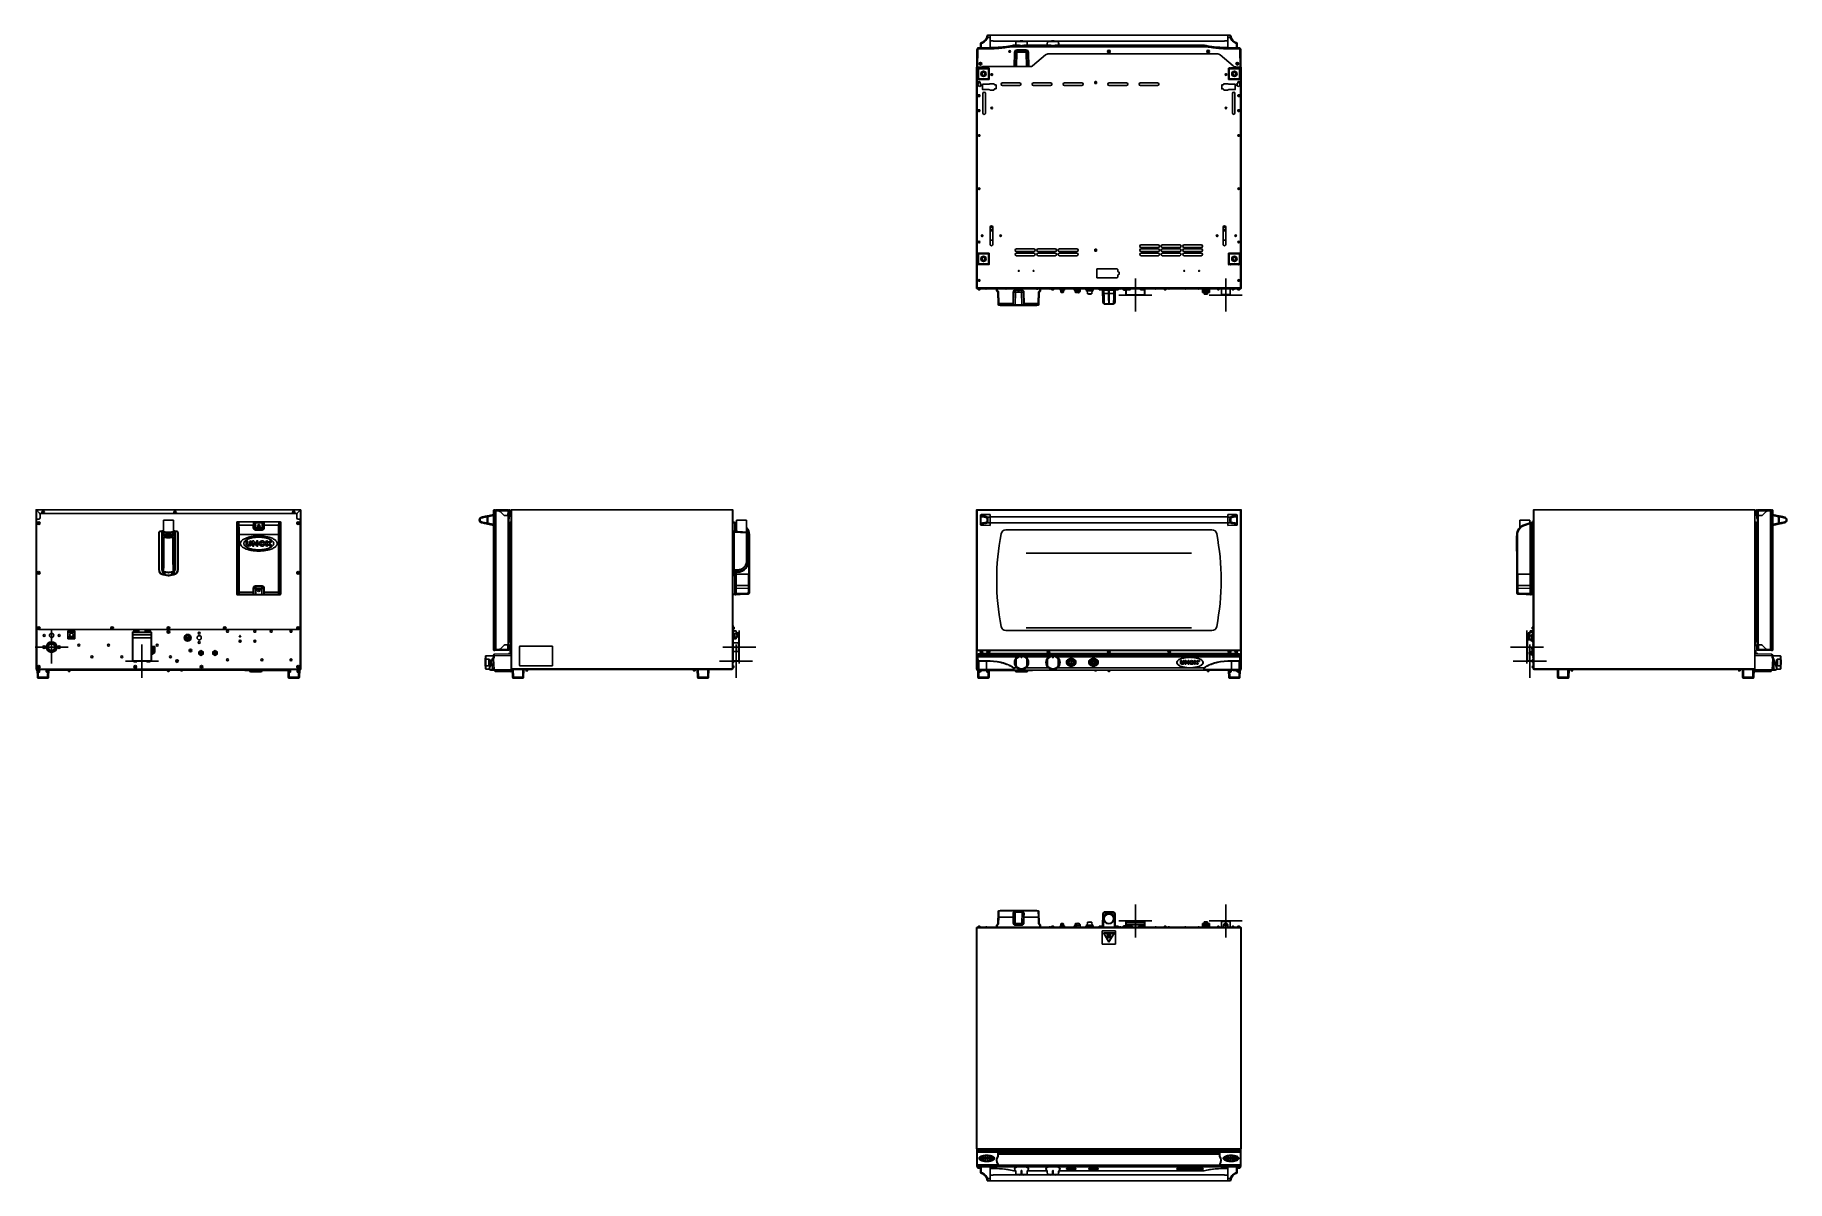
# Model space of a CAD drawing. Header units: millimetres. Extents: x 333 to 5627, y 435 to 3897.
import ezdxf

# ---------------------------------------------------------------- set-up
doc = ezdxf.new("R2010")
doc.units = ezdxf.units.MM
doc.header["$LTSCALE"] = 330
doc.layers.get('0').update_dxf_attribs({"linetype": 'CONTINUOUS'})
for name, color, linetype in [('02___PRT_ALL_AXES', 7, 'CONTINUOUS'), ('03___PRT_ALL_CURVES', 7, 'CONTINUOUS'), ('ASSI', 7, 'CONTINUOUS'), ('GEOM', 7, 'CONTINUOUS')]:
    doc.layers.add(name, color=color, linetype=linetype)

msp = doc.modelspace()

# ---------------------------------------------------------------- linework, layer by layer
at = {"color": 7, "linetype": 'Continuous'}
for p, q in [((3190.1, 3858.5), (3190.1, 3871.1)), ((3219.1, 3896.7), (3212.3, 3896.5)), ((3219.1, 3858.7), (3219.1, 3896.7)), ((3291.7, 3866.5), (3302.2, 3866.5)), ((3297.1, 3877.3), (3296.9, 3868)), ((3297.1, 3877.1), (3297.1, 3877.1)), ((3326, 3866.5), (3397.2, 3866.5)), ((3331.1, 3877.3), (3331.3, 3868)), ((3331.1, 3877.1), (3331.1, 3877.1)), ((3392.1, 3877.3), (3391.9, 3868)), ((3392.1, 3877.1), (3392.1, 3877.1)), ((3421, 3866.5), (3864.5, 3866.5)), ((3426.1, 3877.3), (3426.3, 3868)), ((3426.1, 3877.1), (3426.1, 3877.1)), ((3875.5, 3863.9), (3865.8, 3866.2)), ((3937.1, 3896.7), (3937.1, 3858.7)), ((3937.1, 3896.7), (3943.9, 3896.5)), ((3966.1, 3871.1), (3966.1, 3858.5)), ((3179.1, 3800.1), (3180, 3854.1)), ((3179.1, 3852.7), (3179.1, 3849.7)), ((3179.1, 3835.2), (3179.1, 3847)), ((3179.1, 3847), (3179.2, 3847)), ((3179.1, 3838.7), (3179.1, 3846.5)), ((3179.1, 3810.5), (3179.1, 3846.5)), ((3179.1, 3846.5), (3179.1, 3846.5)), ((3179.9, 3846.5), (3179.1, 3846.5)), ((3179.1, 3836), (3179.1, 3836.1)), ((3179.1, 3810.5), (3179.1, 3835.2)), ((3208.1, 3858.5), (3185, 3858.5)), ((3189.6, 3811.1), (3189.6, 3812.4)), ((3189.6, 3812.4), (3190.6, 3812.4)), ((3190.6, 3812.4), (3190.6, 3811.1)), ((3347.3, 3803.6), (3386.6, 3836.6)), ((3396.2, 3840.1), (3905, 3840.1)), ((3575.8, 3846.6), (3575.8, 3847.6)), ((3575.8, 3847.6), (3577.1, 3847.6)), ((3577.1, 3846.6), (3575.8, 3846.6)), ((3577.1, 3847.6), (3577.6, 3848.1)), ((3577.6, 3846.1), (3577.1, 3846.6)), ((3577.6, 3848.1), (3577.6, 3849.4)), ((3577.6, 3849.4), (3578.6, 3849.4)), ((3577.6, 3844.8), (3577.6, 3846.1)), ((3578.6, 3844.8), (3577.6, 3844.8)), ((3578.6, 3849.4), (3578.6, 3848.1)), ((3578.6, 3848.1), (3579.1, 3847.6)), ((3579.1, 3846.6), (3578.6, 3846.1)), ((3578.6, 3846.1), (3578.6, 3844.8)), ((3579.1, 3847.6), (3580.4, 3847.6)), ((3580.4, 3846.6), (3579.1, 3846.6)), ((3580.4, 3847.6), (3580.4, 3846.6)), ((3875.8, 3846.6), (3875.8, 3847.6)), ((3875.8, 3847.6), (3877.1, 3847.6)), ((3877.1, 3846.6), (3875.8, 3846.6)), ((3877.1, 3847.6), (3877.6, 3848.1)), ((3877.6, 3846.1), (3877.1, 3846.6)), ((3877.6, 3848.1), (3877.6, 3849.4)), ((3877.6, 3849.4), (3878.6, 3849.4)), ((3877.6, 3844.8), (3877.6, 3846.1)), ((3878.6, 3844.8), (3877.6, 3844.8)), ((3878.6, 3849.4), (3878.6, 3848.1)), ((3878.6, 3848.1), (3879.1, 3847.6)), ((3879.1, 3846.6), (3878.6, 3846.1)), ((3878.6, 3846.1), (3878.6, 3844.8)), ((3879.1, 3847.6), (3880.4, 3847.6)), ((3880.4, 3846.6), (3879.1, 3846.6)), ((3880.4, 3847.6), (3880.4, 3846.6)), ((3914.6, 3836.6), (3953.9, 3803.6)), ((3971.2, 3858.5), (3948.1, 3858.5)), ((3965.6, 3812.4), (3966.6, 3812.4)), ((3965.6, 3811.1), (3965.6, 3812.4)), ((3966.6, 3812.4), (3966.6, 3811.1)), ((3976.1, 3854.1), (3977.1, 3800.1)), ((3976.3, 3846.5), (3977.1, 3846.5)), ((3977.1, 3847), (3977, 3847)), ((3977.1, 3852.7), (3977.1, 3849.7)), ((3977.1, 3847), (3977.1, 3835.2)), ((3977.1, 3846.5), (3977.1, 3846.5)), ((3977.1, 3810.5), (3977.1, 3846.5)), ((3977.1, 3838.7), (3977.1, 3846.5)), ((3977.1, 3836), (3977.1, 3836.1)), ((3977.1, 3810.5), (3977.1, 3835.2)), ((3178.1, 3799.2), (3178.1, 3132.9)), ((3178.9, 3799.2), (3178.1, 3799.2)), ((3178.9, 3796.6), (3178.1, 3796.6)), ((3178.9, 3799.2), (3178.9, 3796.6)), ((3179, 3796.4), (3178.9, 3796.4)), ((3179, 3799.3), (3179, 3800.1)), ((3179, 3799.3), (3179, 3799.2)), ((3179, 3799.3), (3181.4, 3799.3)), ((3181.4, 3799.2), (3179, 3799.2)), ((3179, 3796.4), (3180.1, 3795.3)), ((3179.1, 3810.5), (3179.1, 3810.5)), ((3179.1, 3810), (3179.1, 3810.5)), ((3179.3, 3810.5), (3179.1, 3810.5)), ((3179.1, 3810), (3179.2, 3810)), ((3181.1, 3800.1), (3179.1, 3800.1)), ((3180.1, 3796.9), (3180.1, 3132.9)), ((3181, 3798.7), (3180.7, 3798.4)), ((3181.5, 3763.7), (3181.5, 3795.4)), ((3181.5, 3795.4), (3182.3, 3795.4)), ((3182.3, 3793.7), (3181.5, 3794.1)), ((3182.3, 3765.5), (3181.5, 3765.1)), ((3182.3, 3792.7), (3182.3, 3766.5)), ((3183.2, 3797.2), (3186.6, 3797.2)), ((3186.6, 3762), (3183.2, 3762)), ((3184.6, 3797.2), (3185, 3796.4)), ((3185, 3762.8), (3184.6, 3762)), ((3212.2, 3796.4), (3186, 3796.4)), ((3212.2, 3762.8), (3186, 3762.8)), ((3187.7, 3796.9), (3187.4, 3797.2)), ((3187.7, 3762.2), (3187.4, 3762)), ((3187.8, 3809.6), (3187.8, 3810.6)), ((3187.8, 3810.6), (3189.1, 3810.6)), ((3189.1, 3809.6), (3187.8, 3809.6)), ((3188.6, 3796.9), (3188.2, 3796.9)), ((3188.6, 3762.3), (3188.2, 3762.3)), ((3189.1, 3810.6), (3189.6, 3811.1)), ((3189.6, 3809.1), (3189.1, 3809.6)), ((3189.4, 3797.2), (3189.1, 3796.9)), ((3189.1, 3762.2), (3189.4, 3762)), ((3189.4, 3797.2), (3208.7, 3797.2)), ((3208.7, 3762), (3189.4, 3762)), ((3189.6, 3807.8), (3189.6, 3809.1)), ((3190.6, 3807.8), (3189.6, 3807.8)), ((3190.6, 3811.1), (3191.1, 3810.6)), ((3191.1, 3809.6), (3190.6, 3809.1)), ((3190.6, 3809.1), (3190.6, 3807.8)), ((3191.1, 3810.6), (3192.4, 3810.6)), ((3192.4, 3809.6), (3191.1, 3809.6)), ((3192.4, 3810.6), (3192.4, 3809.6)), ((3209.1, 3796.9), (3208.7, 3797.2)), ((3208.7, 3762), (3209.1, 3762.2)), ((3209.9, 3796.9), (3209.6, 3796.9)), ((3209.9, 3762.3), (3209.6, 3762.3)), ((3210.4, 3796.9), (3210.8, 3797.2)), ((3210.4, 3762.2), (3210.8, 3762)), ((3211.5, 3797.2), (3214.9, 3797.2)), ((3214.9, 3762), (3211.5, 3762)), ((3213.6, 3797.2), (3213.2, 3796.4)), ((3213.2, 3762.8), (3213.6, 3762)), ((3216.7, 3794.1), (3215.9, 3793.7)), ((3215.9, 3792.7), (3215.9, 3766.5)), ((3216.7, 3765.1), (3215.9, 3765.5)), ((3216.7, 3795.4), (3216.7, 3763.7)), ((3225.5, 3779.5), (3222.7, 3779.5)), ((3930.7, 3779.5), (3933.5, 3779.5)), ((3939.5, 3763.7), (3939.5, 3795.4)), ((3940.3, 3793.7), (3939.5, 3794.1)), ((3940.3, 3765.5), (3939.5, 3765.1)), ((3940.3, 3792.7), (3940.3, 3766.5)), ((3941.2, 3797.2), (3944.6, 3797.2)), ((3944.6, 3762), (3941.2, 3762)), ((3942.6, 3797.2), (3943, 3796.4)), ((3943, 3762.8), (3942.6, 3762)), ((3970.2, 3796.4), (3944, 3796.4)), ((3970.2, 3762.8), (3944, 3762.8)), ((3945.7, 3796.9), (3945.4, 3797.2)), ((3945.7, 3762.2), (3945.4, 3762)), ((3946.6, 3796.9), (3946.2, 3796.9)), ((3946.6, 3762.3), (3946.2, 3762.3)), ((3947.4, 3797.2), (3947.1, 3796.9)), ((3947.1, 3762.2), (3947.4, 3762)), ((3947.4, 3797.2), (3966.7, 3797.2)), ((3966.7, 3762), (3947.4, 3762)), ((3977.1, 3800.1), (3963.5, 3800.1)), ((3963.8, 3810.6), (3965.1, 3810.6)), ((3963.8, 3809.6), (3963.8, 3810.6)), ((3965.1, 3809.6), (3963.8, 3809.6)), ((3965.1, 3810.6), (3965.6, 3811.1)), ((3965.6, 3809.1), (3965.1, 3809.6)), ((3965.6, 3807.8), (3965.6, 3809.1)), ((3966.6, 3807.8), (3965.6, 3807.8)), ((3966.6, 3811.1), (3967.1, 3810.6)), ((3967.1, 3809.6), (3966.6, 3809.1)), ((3966.6, 3809.1), (3966.6, 3807.8)), ((3967.1, 3796.9), (3966.7, 3797.2)), ((3966.7, 3762), (3967.1, 3762.2)), ((3967.1, 3810.6), (3968.4, 3810.6)), ((3968.4, 3809.6), (3967.1, 3809.6)), ((3967.9, 3796.9), (3967.6, 3796.9)), ((3967.9, 3762.3), (3967.6, 3762.3)), ((3968.4, 3810.6), (3968.4, 3809.6)), ((3968.4, 3796.9), (3968.8, 3797.2)), ((3968.4, 3762.2), (3968.8, 3762)), ((3969.5, 3797.2), (3972.9, 3797.2)), ((3972.9, 3762), (3969.5, 3762)), ((3971.6, 3797.2), (3971.2, 3796.4)), ((3971.2, 3762.8), (3971.6, 3762)), ((3972.9, 3797.2), (3972.9, 3796.3)), ((3974.7, 3795.4), (3973.8, 3795.4)), ((3974.7, 3794.1), (3973.9, 3793.7)), ((3973.9, 3792.7), (3973.9, 3766.5)), ((3974.7, 3765.1), (3973.9, 3765.5)), ((3974.7, 3795.4), (3974.7, 3763.7)), ((3974.8, 3799.3), (3977.2, 3799.3)), ((3977.2, 3799.2), (3974.8, 3799.2)), ((3975.5, 3798.4), (3975.2, 3798.7)), ((3976.1, 3796.9), (3976.1, 3132.9)), ((3977.2, 3796.4), (3976.1, 3795.3)), ((3976.9, 3810.5), (3977.1, 3810.5)), ((3977.1, 3810), (3977, 3810)), ((3977.1, 3810), (3977.1, 3810.5)), ((3977.1, 3810.5), (3977.1, 3810.5)), ((3977.2, 3799.3), (3977.2, 3800.1)), ((3977.2, 3799.3), (3977.2, 3799.2)), ((3977.2, 3796.4), (3977.3, 3796.4)), ((3977.3, 3799.2), (3978.1, 3799.2)), ((3977.3, 3799.2), (3977.3, 3796.6)), ((3977.3, 3796.6), (3978.1, 3796.6)), ((3978.1, 3799.2), (3978.1, 3132.9)), ((3183.1, 3712.1), (3183.1, 3715.1)), ((3183.6, 3750.6), (3183.6, 3754.1)), ((3184.1, 3716.1), (3187.1, 3716.1)), ((3187.1, 3711.1), (3184.1, 3711.1)), ((3188.1, 3715.1), (3188.1, 3712.1)), ((3188.6, 3754.1), (3188.6, 3752)), ((3190.1, 3750.6), (3190.1, 3742.6)), ((3196.1, 3747.9), (3196.1, 3732.3)), ((3216, 3748.2), (3196.4, 3748.2)), ((3196.4, 3732), (3216, 3732)), ((3197.1, 3720.1), (3197.1, 3661.1)), ((3205.1, 3661.1), (3205.1, 3720.1)), ((3229.8, 3749.8), (3219.2, 3749.8)), ((3219.2, 3730.4), (3229.8, 3730.4)), ((3231.8, 3747.2), (3231.8, 3747.8)), ((3231.8, 3732.4), (3231.8, 3733)), ((3236.8, 3746.2), (3232.8, 3746.2)), ((3232.8, 3734), (3236.8, 3734)), ((3237.1, 3734.3), (3237.1, 3745.9)), ((3308.1, 3752.1), (3256.1, 3752.1)), ((3256.1, 3744.1), (3308.1, 3744.1)), ((3402.1, 3752.1), (3350.1, 3752.1)), ((3350.1, 3744.1), (3402.1, 3744.1)), ((3496.1, 3752.1), (3444.1, 3752.1)), ((3444.1, 3744.1), (3496.1, 3744.1)), ((3535.8, 3750.6), (3535.8, 3755.6)), ((3535.8, 3754.6), (3540.3, 3754.6)), ((3535.8, 3751.6), (3540.3, 3751.6)), ((3536.1, 3750.3), (3536.1, 3755.9)), ((3540.1, 3755.9), (3536.1, 3755.9)), ((3540.1, 3755.4), (3536.1, 3755.4)), ((3536.1, 3750.8), (3540.1, 3750.8)), ((3536.1, 3750.3), (3540.1, 3750.3)), ((3540.1, 3755.9), (3540.1, 3750.3)), ((3540.3, 3750.6), (3540.3, 3755.6)), ((3631.1, 3752.1), (3579.1, 3752.1)), ((3579.1, 3744.1), (3631.1, 3744.1)), ((3725.1, 3752.1), (3673.1, 3752.1)), ((3673.1, 3744.1), (3725.1, 3744.1)), ((3919.1, 3734.3), (3919.1, 3745.9)), ((3919.4, 3746.2), (3923.4, 3746.2)), ((3923.4, 3734), (3919.4, 3734)), ((3924.4, 3747.2), (3924.4, 3747.8)), ((3924.4, 3732.4), (3924.4, 3733)), ((3926.4, 3749.8), (3936.9, 3749.8)), ((3936.9, 3730.4), (3926.4, 3730.4)), ((3940.1, 3748.2), (3959.8, 3748.2)), ((3959.8, 3732), (3940.1, 3732)), ((3951.1, 3661.1), (3951.1, 3720.1)), ((3959.1, 3720.1), (3959.1, 3661.1)), ((3960.1, 3747.9), (3960.1, 3732.3)), ((3966.1, 3750.6), (3966.1, 3742.6)), ((3967.6, 3752), (3967.6, 3754.1)), ((3968.1, 3712.1), (3968.1, 3715.1)), ((3969.1, 3716.1), (3972.1, 3716.1)), ((3972.1, 3711.1), (3969.1, 3711.1)), ((3972.6, 3754.1), (3972.6, 3750.6)), ((3973.1, 3715.1), (3973.1, 3712.1)), ((3183.1, 3667.1), (3183.1, 3670.1)), ((3184.1, 3671.1), (3187.1, 3671.1)), ((3187.1, 3666.1), (3184.1, 3666.1)), ((3188.1, 3670.1), (3188.1, 3667.1)), ((3968.1, 3667.1), (3968.1, 3670.1)), ((3969.1, 3671.1), (3972.1, 3671.1)), ((3972.1, 3666.1), (3969.1, 3666.1)), ((3973.1, 3670.1), (3973.1, 3667.1)), ((3978.1, 3677.1), (3978.1, 3677.1)), ((3978.1, 3675.1), (3978.1, 3675.1)), ((3219.1, 3264.3), (3219.1, 3316.3)), ((3219.1, 3311.9), (3222.2, 3315)), ((3222.2, 3314.8), (3219.1, 3311.8)), ((3227.1, 3308), (3219.1, 3308)), ((3219.1, 3307.3), (3227.1, 3307.3)), ((3219.1, 3304.8), (3227.1, 3304.8)), ((3222.2, 3315), (3222.2, 3314.8)), ((3224.3, 3315.8), (3224.3, 3315.7)), ((3224.3, 3315.8), (3227.1, 3315.8)), ((3227.1, 3315.7), (3224.3, 3315.7)), ((3227.1, 3316.3), (3227.1, 3264.3)), ((3923.1, 3264.3), (3923.1, 3316.3)), ((3923.1, 3315.8), (3931.1, 3315.8)), ((3931.1, 3315.7), (3923.1, 3315.7)), ((3931.1, 3308), (3923.1, 3308)), ((3923.1, 3307.3), (3931.1, 3307.3)), ((3923.1, 3304.8), (3931.1, 3304.8)), ((3926.9, 3320.3), (3926.9, 3315.8)), ((3927, 3320.3), (3927, 3315.8)), ((3931.1, 3316.3), (3931.1, 3264.3)), ((3181.5, 3204.7), (3181.5, 3236.4)), ((3182.3, 3234.7), (3181.5, 3235.1)), ((3182.3, 3233.7), (3182.3, 3207.5)), ((3183.2, 3238.2), (3186.6, 3238.2)), ((3184.6, 3238.2), (3185, 3237.4)), ((3212.2, 3237.4), (3186, 3237.4)), ((3187.7, 3237.9), (3187.4, 3238.2)), ((3188.6, 3237.9), (3188.2, 3237.9)), ((3189.4, 3238.2), (3189.1, 3237.9)), ((3189.4, 3238.2), (3208.7, 3238.2)), ((3209.1, 3237.9), (3208.7, 3238.2)), ((3209.9, 3237.9), (3209.6, 3237.9)), ((3210.4, 3237.9), (3210.8, 3238.2)), ((3211.5, 3238.2), (3214.9, 3238.2)), ((3213.6, 3238.2), (3213.2, 3237.4)), ((3216.7, 3235.1), (3215.9, 3234.7)), ((3215.9, 3233.7), (3215.9, 3207.5)), ((3216.7, 3236.4), (3216.7, 3204.7)), ((3219.1, 3277.3), (3227.1, 3277.3)), ((3351.1, 3250.6), (3299.1, 3250.6)), ((3299.1, 3242.6), (3351.1, 3242.6)), ((3351.1, 3238.1), (3299.1, 3238.1)), ((3299.1, 3230.1), (3351.1, 3230.1)), ((3416.1, 3250.6), (3364.1, 3250.6)), ((3364.1, 3242.6), (3416.1, 3242.6)), ((3416.1, 3238.1), (3364.1, 3238.1)), ((3364.1, 3230.1), (3416.1, 3230.1)), ((3481.1, 3250.6), (3429.1, 3250.6)), ((3429.1, 3242.6), (3481.1, 3242.6)), ((3481.1, 3238.1), (3429.1, 3238.1)), ((3429.1, 3230.1), (3481.1, 3230.1)), ((3535.8, 3244.4), (3535.8, 3249.4)), ((3535.8, 3248.4), (3540.3, 3248.4)), ((3535.8, 3245.4), (3540.3, 3245.4)), ((3540.1, 3249.7), (3536.1, 3249.7)), ((3536.1, 3244.1), (3536.1, 3249.7)), ((3540.1, 3249.2), (3536.1, 3249.2)), ((3536.1, 3244.6), (3540.1, 3244.6)), ((3536.1, 3244.1), (3540.1, 3244.1)), ((3540.1, 3249.7), (3540.1, 3244.1)), ((3540.3, 3244.4), (3540.3, 3249.4)), ((3727.1, 3263.1), (3675.1, 3263.1)), ((3675.1, 3255.1), (3727.1, 3255.1)), ((3727.1, 3250.6), (3675.1, 3250.6)), ((3675.1, 3242.6), (3727.1, 3242.6)), ((3727.1, 3238.1), (3675.1, 3238.1)), ((3675.1, 3230.1), (3727.1, 3230.1)), ((3792.1, 3263.1), (3740.1, 3263.1)), ((3740.1, 3255.1), (3792.1, 3255.1)), ((3792.1, 3250.6), (3740.1, 3250.6)), ((3740.1, 3242.6), (3792.1, 3242.6)), ((3792.1, 3238.1), (3740.1, 3238.1)), ((3740.1, 3230.1), (3792.1, 3230.1)), ((3857.1, 3263.1), (3805.1, 3263.1)), ((3805.1, 3255.1), (3857.1, 3255.1)), ((3857.1, 3250.6), (3805.1, 3250.6)), ((3805.1, 3242.6), (3857.1, 3242.6)), ((3857.1, 3238.1), (3805.1, 3238.1)), ((3805.1, 3230.1), (3857.1, 3230.1)), ((3923.1, 3277.3), (3931.1, 3277.3)), ((3939.5, 3204.7), (3939.5, 3236.4)), ((3940.3, 3234.7), (3939.5, 3235.1)), ((3940.3, 3233.7), (3940.3, 3207.5)), ((3941.2, 3238.2), (3944.6, 3238.2)), ((3942.6, 3238.2), (3943, 3237.4)), ((3970.2, 3237.4), (3944, 3237.4)), ((3945.7, 3237.9), (3945.4, 3238.2)), ((3946.6, 3237.9), (3946.2, 3237.9)), ((3947.4, 3238.2), (3947.1, 3237.9)), ((3947.4, 3238.2), (3966.7, 3238.2)), ((3967.1, 3237.9), (3966.7, 3238.2)), ((3967.9, 3237.9), (3967.6, 3237.9)), ((3968.4, 3237.9), (3968.8, 3238.2)), ((3969.5, 3238.2), (3972.9, 3238.2)), ((3971.6, 3238.2), (3971.2, 3237.4)), ((3974.7, 3235.1), (3973.9, 3234.7)), ((3973.9, 3233.7), (3973.9, 3207.5)), ((3974.7, 3236.4), (3974.7, 3204.7)), ((3182.3, 3206.5), (3181.5, 3206.1)), ((3186.6, 3203), (3183.2, 3203)), ((3185, 3203.8), (3184.6, 3203)), ((3212.2, 3203.8), (3186, 3203.8)), ((3187.7, 3203.2), (3187.4, 3203)), ((3188.6, 3203.3), (3188.2, 3203.3)), ((3189.1, 3203.2), (3189.4, 3203)), ((3208.7, 3203), (3189.4, 3203)), ((3208.7, 3203), (3209.1, 3203.2)), ((3209.9, 3203.3), (3209.6, 3203.3)), ((3210.4, 3203.2), (3210.8, 3203)), ((3214.9, 3203), (3211.5, 3203)), ((3213.2, 3203.8), (3213.6, 3203)), ((3216.7, 3206.1), (3215.9, 3206.5)), ((3542.1, 3190.1), (3542.1, 3163.7)), ((3602.6, 3190.4), (3542.4, 3190.4)), ((3604.6, 3183.6), (3604.6, 3188.4)), ((3940.3, 3206.5), (3939.5, 3206.1)), ((3944.6, 3203), (3941.2, 3203)), ((3943, 3203.8), (3942.6, 3203)), ((3970.2, 3203.8), (3944, 3203.8)), ((3945.7, 3203.2), (3945.4, 3203)), ((3946.6, 3203.3), (3946.2, 3203.3)), ((3947.1, 3203.2), (3947.4, 3203)), ((3966.7, 3203), (3947.4, 3203)), ((3966.7, 3203), (3967.1, 3203.2)), ((3967.9, 3203.3), (3967.6, 3203.3)), ((3968.4, 3203.2), (3968.8, 3203)), ((3972.9, 3203), (3969.5, 3203)), ((3971.2, 3203.8), (3971.6, 3203)), ((3974.7, 3206.1), (3973.9, 3206.5)), ((3178.1, 3132), (3178.1, 3132.9)), ((3178.1, 3132.9), (3178.9, 3132.9)), ((3178.1, 3132), (3178.9, 3132)), ((3178.3, 3131.4), (3178.9, 3131.9)), ((3178.4, 3131.4), (3178.9, 3131.9)), ((3179, 3133.3), (3178.9, 3133.3)), ((3178.9, 3132), (3178.9, 3132.9)), ((3180.1, 3135.2), (3179, 3133.3)), ((3179, 3132), (3179, 3131.9)), ((3179, 3132), (3179.6, 3132)), ((3179, 3131.9), (3179, 3131.1)), ((3180.1, 3131.9), (3179, 3131.9)), ((3179, 3131.1), (3977.2, 3131.1)), ((3179.6, 3131.9), (3179.6, 3132.7)), ((3180.1, 3132.7), (3179.6, 3132.7)), ((3180.1, 3132.6), (3179.6, 3132.6)), ((3179.6, 3131.1), (3179.6, 3130.3)), ((3180.1, 3131.1), (3179.6, 3131.1)), ((3179.6, 3129.5), (3179.6, 3130.3)), ((3179.6, 3129.5), (3179.6, 3130.3)), ((3179.6, 3130.3), (3180.1, 3130.3)), ((3180.1, 3130.3), (3179.6, 3130.3)), ((3182.1, 3129.5), (3179.6, 3129.5)), ((3180.1, 3132.9), (3180.1, 3131.9)), ((3976.1, 3132.9), (3180.1, 3132.9)), ((3976.1, 3131.9), (3180.1, 3131.9)), ((3180.1, 3130.3), (3180.1, 3131.1)), ((3180.1, 3130.3), (3180.1, 3129.5)), ((3180.1, 3130.3), (3976.1, 3130.3)), ((3182.1, 3129.9), (3182.1, 3129.7)), ((3190.1, 3129.9), (3182.1, 3129.9)), ((3190.1, 3129.7), (3182.1, 3129.7)), ((3190, 3129.5), (3182.1, 3129.5)), ((3182.1, 3129.1), (3182.1, 3128.9)), ((3182.4, 3129.1), (3182.1, 3129.1)), ((3182.6, 3128.9), (3182.1, 3128.9)), ((3182.8, 3128.7), (3182.1, 3128.7)), ((3183.1, 3130.3), (3183.1, 3131.1)), ((3183.8, 3127.8), (3183.8, 3127.8)), ((3183.8, 3127), (3183.8, 3127)), ((3185.1, 3131.1), (3185.1, 3131.9)), ((3185.6, 3127.3), (3185.6, 3127.8)), ((3185.6, 3126.5), (3185.6, 3127)), ((3186.6, 3127.8), (3186.6, 3127.3)), ((3186.6, 3127), (3186.6, 3126.5)), ((3188.4, 3127.8), (3188.4, 3127.8)), ((3188.4, 3127), (3188.4, 3127)), ((3190, 3128.7), (3189.4, 3128.7)), ((3190.1, 3128.9), (3189.6, 3128.9)), ((3190.1, 3129.1), (3189.7, 3129.1)), ((3206.1, 3129.5), (3190, 3129.5)), ((3190.1, 3131.1), (3190.1, 3131.9)), ((3190.1, 3129.9), (3190.1, 3129.7)), ((3190.1, 3129.1), (3190.1, 3128.9)), ((3192.1, 3131.9), (3192.1, 3131.1)), ((3204.7, 3130.3), (3204.7, 3130)), ((3210.7, 3130), (3204.7, 3130)), ((3205.1, 3131.3), (3205.1, 3131.9)), ((3205.8, 3131.3), (3205.1, 3131.3)), ((3205.3, 3131.3), (3205.3, 3131.9)), ((3205.8, 3131.9), (3205.8, 3131.1)), ((3265.8, 3129.5), (3209.3, 3129.5)), ((3209.6, 3131.9), (3209.6, 3131.1)), ((3209.6, 3131.3), (3210.2, 3131.3)), ((3210.1, 3131.9), (3210.1, 3131.3)), ((3210.2, 3131.9), (3210.2, 3131.3)), ((3210.7, 3130.3), (3210.7, 3130)), ((3264.4, 3130.3), (3264.4, 3130)), ((3270.4, 3130), (3264.4, 3130)), ((3264.8, 3131.3), (3264.8, 3131.9)), ((3265.5, 3131.3), (3264.8, 3131.3)), ((3265, 3131.3), (3265, 3131.9)), ((3265.5, 3131.9), (3265.5, 3131.1)), ((3293.7, 3129.5), (3269, 3129.5)), ((3269.3, 3131.9), (3269.3, 3131.1)), ((3269.3, 3131.3), (3269.9, 3131.3)), ((3269.8, 3131.9), (3269.8, 3131.3)), ((3269.9, 3131.9), (3269.9, 3131.3)), ((3270.4, 3130.3), (3270.4, 3130)), ((3292.3, 3130.3), (3292.3, 3130)), ((3298.3, 3130), (3292.3, 3130)), ((3292.8, 3131.3), (3292.8, 3131.9)), ((3293.4, 3131.3), (3292.8, 3131.3)), ((3292.9, 3131.3), (3292.9, 3131.9)), ((3293.4, 3131.9), (3293.4, 3131.1)), ((3296, 3127.3), (3314.2, 3127.3)), ((3314.9, 3129.5), (3297, 3129.5)), ((3297.3, 3131.9), (3297.3, 3131.1)), ((3297.3, 3131.3), (3297.9, 3131.3)), ((3297.8, 3131.9), (3297.8, 3131.3)), ((3297.9, 3131.9), (3297.9, 3131.3)), ((3298.3, 3130.3), (3298.3, 3130)), ((3309.8, 3129), (3300.3, 3129)), ((3301.6, 3128.3), (3308.6, 3128.3)), ((3302.8, 3123.8), (3302.8, 3123.8)), ((3304.6, 3123.3), (3304.6, 3123.8)), ((3305.6, 3123.8), (3305.6, 3123.3)), ((3307.4, 3123.8), (3307.4, 3123.8)), ((3312.9, 3131.7), (3320.9, 3131.7)), ((3312.9, 3131.5), (3312.9, 3131.7)), ((3312.9, 3131.5), (3320.9, 3131.5)), ((3313, 3131.3), (3320.9, 3131.3)), ((3313.9, 3130.2), (3313.9, 3130)), ((3319.9, 3130), (3313.9, 3130)), ((3314.6, 3129.6), (3314.6, 3129.6)), ((3316.4, 3129.1), (3316.4, 3129.6)), ((3317.4, 3129.6), (3317.4, 3129.1)), ((3359.7, 3129.5), (3318.9, 3129.5)), ((3319.2, 3129.6), (3319.2, 3129.6)), ((3319.9, 3130.2), (3319.9, 3130)), ((3320.9, 3131.5), (3320.9, 3131.7)), ((3357.7, 3131.7), (3365.7, 3131.7)), ((3357.7, 3131.5), (3357.7, 3131.7)), ((3357.7, 3131.5), (3365.7, 3131.5)), ((3357.8, 3131.3), (3365.7, 3131.3)), ((3358.7, 3130.2), (3358.7, 3130)), ((3364.7, 3130), (3358.7, 3130)), ((3359.4, 3129.6), (3359.4, 3129.6)), ((3361.2, 3129.1), (3361.2, 3129.6)), ((3362.2, 3129.6), (3362.2, 3129.1)), ((3397.8, 3129.5), (3363.7, 3129.5)), ((3364, 3129.6), (3364, 3129.6)), ((3364.7, 3130.2), (3364.7, 3130)), ((3365.7, 3131.5), (3365.7, 3131.7)), ((3396.5, 3130.3), (3396.5, 3130)), ((3402.5, 3130), (3396.5, 3130)), ((3396.9, 3131.3), (3396.9, 3131.9)), ((3397.5, 3131.3), (3396.9, 3131.3)), ((3397, 3131.3), (3397, 3131.9)), ((3397.5, 3131.9), (3397.5, 3131.1)), ((3430.6, 3129.5), (3401.1, 3129.5)), ((3401.4, 3131.9), (3401.4, 3131.1)), ((3401.4, 3131.3), (3402, 3131.3)), ((3401.9, 3131.9), (3401.9, 3131.3)), ((3402, 3131.9), (3402, 3131.3)), ((3402.5, 3130.3), (3402.5, 3130)), ((3412.1, 3129.1), (3404.1, 3129.1)), ((3404.1, 3129.1), (3404.1, 3128.9)), ((3412.1, 3128.9), (3404.1, 3128.9)), ((3412, 3128.7), (3404.1, 3128.7)), ((3405.8, 3127), (3405.8, 3127)), ((3406.5, 3131.8), (3406.3, 3131.9)), ((3406.5, 3131.8), (3409.7, 3131.8)), ((3406.5, 3131.1), (3406.5, 3131.8)), ((3407.6, 3126.5), (3407.6, 3127)), ((3408.6, 3127), (3408.6, 3126.5)), ((3409.7, 3131.8), (3409.8, 3131.9)), ((3409.7, 3131.1), (3409.7, 3131.8)), ((3410.4, 3127), (3410.4, 3127)), ((3412.1, 3129.1), (3412.1, 3128.9)), ((3453.6, 3131.8), (3420.6, 3131.8)), ((3430.6, 3126.3), (3430.6, 3130.3)), ((3430.6, 3126.3), (3443.6, 3126.3)), ((3433.1, 3126.3), (3433.1, 3121.1)), ((3437.1, 3127.3), (3437.1, 3129.3)), ((3441.1, 3126.3), (3441.1, 3121.1)), ((3443.6, 3126.3), (3443.6, 3130.3)), ((3473.6, 3129.5), (3443.6, 3129.5)), ((3476.4, 3131.8), (3463.6, 3131.8)), ((3473.6, 3126.3), (3473.6, 3130.3)), ((3473.6, 3126.3), (3486.6, 3126.3)), ((3482.1, 3129.9), (3474.1, 3129.9)), ((3474.1, 3129.9), (3474.1, 3129.7)), ((3482.1, 3129.7), (3474.1, 3129.7)), ((3482, 3129.5), (3474.1, 3129.5)), ((3475.8, 3127.8), (3475.8, 3127.8)), ((3476, 3131.6), (3476.5, 3131.9)), ((3476, 3131.6), (3480.2, 3131.6)), ((3476, 3131.5), (3476, 3131.6)), ((3476, 3131.5), (3480.2, 3131.5)), ((3476.5, 3131.2), (3476, 3131.5)), ((3476.1, 3126.3), (3476.1, 3121.1)), ((3476.5, 3131.9), (3479.7, 3131.9)), ((3476.5, 3131.9), (3476.5, 3131.9)), ((3476.5, 3131.2), (3479.7, 3131.2)), ((3477.6, 3127.3), (3477.6, 3127.8)), ((3478.6, 3127.8), (3478.6, 3127.3)), ((3480.2, 3131.6), (3479.7, 3131.9)), ((3479.7, 3131.9), (3479.7, 3131.9)), ((3479.7, 3131.2), (3480.2, 3131.5)), ((3496.6, 3131.8), (3479.8, 3131.8)), ((3480.1, 3127.3), (3480.1, 3127.7)), ((3480.2, 3131.5), (3480.2, 3131.6)), ((3480.4, 3127.8), (3480.4, 3127.8)), ((3482.1, 3129.9), (3482.1, 3129.7)), ((3484.1, 3126.3), (3484.1, 3121.1)), ((3486.6, 3126.3), (3486.6, 3130.3)), ((3488.1, 3130), (3486.6, 3130)), ((3488.1, 3130.3), (3488.1, 3130)), ((3507.4, 3129.5), (3491.4, 3129.5)), ((3507.4, 3131.1), (3507.4, 3131.9)), ((3515.4, 3129.8), (3507.4, 3129.8)), ((3507.4, 3129.8), (3507.4, 3128.7)), ((3515.4, 3128.7), (3507.4, 3128.7)), ((3514.6, 3127.3), (3508.3, 3127.3)), ((3508.9, 3127.1), (3508.3, 3127.3)), ((3508.9, 3127.1), (3508.9, 3127.1)), ((3509.8, 3126.9), (3509.8, 3124.5)), ((3509.8, 3124.5), (3530.4, 3124.5)), ((3509.8, 3124.5), (3512.9, 3123.9)), ((3510.9, 3126.8), (3510.9, 3127.1)), ((3511.9, 3127.1), (3511.9, 3126.8)), ((3512.9, 3123.9), (3527.2, 3123.9)), ((3512.9, 3123.9), (3513.5, 3115.8)), ((3513.9, 3127.1), (3514.6, 3127.3)), ((3513.9, 3127.1), (3513.9, 3127.1)), ((3515.3, 3130.1), (3530.4, 3130.1)), ((3515.4, 3131.1), (3515.4, 3131.9)), ((3526.1, 3131.3), (3515.4, 3131.3)), ((3515.4, 3129.8), (3515.4, 3128.7)), ((3525.1, 3130.3), (3525.1, 3130.1)), ((3526.1, 3131.3), (3525.9, 3131.1)), ((3526.1, 3131.9), (3526.1, 3131.3)), ((3527.2, 3123.9), (3526.7, 3115.8)), ((3530.4, 3124.5), (3527.2, 3123.9)), ((3530.4, 3130.1), (3530.4, 3124.5)), ((3548.1, 3129.5), (3530.4, 3129.5)), ((3542.4, 3163.4), (3602.6, 3163.4)), ((3548.1, 3131.1), (3548.1, 3131.9)), ((3556.1, 3129.8), (3548.1, 3129.8)), ((3548.1, 3129.8), (3548.1, 3128.7)), ((3556.1, 3128.7), (3548.1, 3128.7)), ((3555.2, 3127.3), (3549, 3127.3)), ((3549.6, 3127.1), (3549, 3127.3)), ((3549.6, 3127.1), (3549.6, 3127.1)), ((3551.6, 3126.8), (3551.6, 3127.1)), ((3552.6, 3127.1), (3552.6, 3126.8)), ((3554.6, 3127.1), (3555.2, 3127.3)), ((3554.6, 3127.1), (3554.6, 3127.1)), ((3574.7, 3127.3), (3555.1, 3127.3)), ((3556.1, 3131.1), (3556.1, 3131.9)), ((3556.1, 3129.8), (3556.1, 3128.7)), ((3570.5, 3129.5), (3556.1, 3129.5)), ((3562.1, 3128.7), (3561.4, 3128.7)), ((3561.5, 3131.5), (3561.5, 3131.5)), ((3561.7, 3131.1), (3561.7, 3131.2)), ((3562.1, 3129.5), (3562.1, 3128.7)), ((3574.1, 3128.7), (3562.1, 3128.7)), ((3568.3, 3131.1), (3568.3, 3131.9)), ((3569.1, 3130.3), (3569.1, 3130)), ((3569.1, 3130), (3575.1, 3130)), ((3570.3, 3131.1), (3570.3, 3131.9)), ((3574.1, 3129.3), (3573.5, 3129.3)), ((3574.1, 3129.5), (3573.7, 3129.5)), ((3573.9, 3131.1), (3573.9, 3131.9)), ((3574.1, 3129.6), (3582.1, 3129.6)), ((3574.1, 3128.5), (3574.1, 3129.6)), ((3574.1, 3128.5), (3582.1, 3128.5)), ((3574.4, 3131.9), (3574.4, 3131.1)), ((3574.4, 3131.1), (3575.2, 3131.9)), ((3574.9, 3131.6), (3581.6, 3131.6)), ((3575, 3127.1), (3581.2, 3127.1)), ((3575.6, 3126.9), (3575, 3127.1)), ((3575.1, 3130.3), (3575.1, 3130)), ((3575.1, 3130.1), (3581.6, 3130.1)), ((3575.6, 3126.9), (3575.6, 3126.9)), ((3576.1, 3131.9), (3576.1, 3131.8)), ((3576.1, 3130.1), (3576.1, 3130.3)), ((3576.1, 3130.1), (3576.1, 3130.3)), ((3577.1, 3131.1), (3577.1, 3131.6)), ((3577.6, 3126.6), (3577.6, 3126.9)), ((3578.6, 3126.9), (3578.6, 3126.6)), ((3580.1, 3131.9), (3580.1, 3131.8)), ((3580.1, 3130.1), (3580.1, 3130.3)), ((3580.1, 3130.1), (3580.1, 3130.3)), ((3580.6, 3126.9), (3581.2, 3127.1)), ((3580.6, 3126.9), (3580.6, 3126.9)), ((3582.1, 3131.8), (3581.5, 3131.6)), ((3605.8, 3127.3), (3581.5, 3127.3)), ((3581.6, 3131.1), (3581.6, 3131.6)), ((3582.1, 3131.9), (3582.1, 3131.8)), ((3582.1, 3128.5), (3582.1, 3129.6)), ((3610.5, 3129.5), (3582.1, 3129.5)), ((3582.1, 3129.3), (3582.7, 3129.3)), ((3594.1, 3128.7), (3582.1, 3128.7)), ((3584.4, 3131.1), (3584.4, 3131.9)), ((3594.1, 3129.5), (3594.1, 3128.7)), ((3594.8, 3128.7), (3594.1, 3128.7)), ((3599.7, 3131.1), (3599.7, 3131.9)), ((3604.6, 3165.4), (3604.6, 3170.2)), ((3607.3, 3129.5), (3607.3, 3128.7)), ((3609.1, 3130.3), (3609.1, 3130)), ((3609.1, 3130), (3615.1, 3130)), ((3609.8, 3131.9), (3609.8, 3131.1)), ((3610.2, 3131.1), (3610.2, 3131.9)), ((3619.6, 3129.5), (3613.7, 3129.5)), ((3613.8, 3131.1), (3613.8, 3131.9)), ((3615.1, 3130.3), (3615.1, 3130)), ((3615.8, 3131.1), (3615.8, 3131.9)), ((3629.1, 3130.2), (3619.6, 3130.2)), ((3619.6, 3130.2), (3619.6, 3129.2)), ((3629.1, 3129.2), (3619.6, 3129.2)), ((3628.6, 3128.8), (3620.6, 3128.8)), ((3620.6, 3128.8), (3620.6, 3128.6)), ((3628.6, 3128.6), (3620.6, 3128.6)), ((3628.5, 3128.4), (3620.6, 3128.4)), ((3622.3, 3126.7), (3622.3, 3126.7)), ((3622.5, 3131.8), (3622.5, 3131.9)), ((3622.5, 3131.8), (3626.7, 3131.8)), ((3623, 3131.5), (3622.5, 3131.8)), ((3622.8, 3130.2), (3622.7, 3130.3)), ((3623, 3131.5), (3626.2, 3131.5)), ((3623, 3131.1), (3623, 3131.5)), ((3624.1, 3126.2), (3624.1, 3126.7)), ((3625.1, 3126.7), (3625.1, 3126.2)), ((3626.2, 3131.5), (3626.7, 3131.8)), ((3626.2, 3131.1), (3626.2, 3131.5)), ((3626.3, 3130.2), (3626.5, 3130.3)), ((3626.7, 3131.8), (3626.7, 3131.9)), ((3626.9, 3126.7), (3626.9, 3126.7)), ((3628.6, 3128.8), (3628.6, 3128.6)), ((3629.1, 3129.8), (3674.1, 3129.8)), ((3629.1, 3112.3), (3629.1, 3129.8)), ((3633.1, 3131.3), (3676.3, 3131.3)), ((3633.1, 3131.1), (3633.1, 3131.3)), ((3633.6, 3127.8), (3633.6, 3129.8)), ((3633.6, 3127.8), (3642.6, 3127.8)), ((3634.1, 3127.3), (3634.1, 3129.8)), ((3642.1, 3127.3), (3634.1, 3127.3)), ((3634.6, 3131.3), (3634.6, 3131.9)), ((3642.1, 3127.3), (3642.1, 3129.8)), ((3642.6, 3131.3), (3642.6, 3131.9)), ((3642.6, 3127.8), (3642.6, 3129.8)), ((3643.6, 3131.3), (3643.6, 3131.9)), ((3655.6, 3131.3), (3655.6, 3131.9)), ((3660.6, 3131.3), (3660.6, 3131.9)), ((3672.6, 3131.3), (3672.6, 3131.9)), ((3673.6, 3131.3), (3673.6, 3131.9)), ((3673.6, 3127.8), (3673.6, 3129.8)), ((3673.6, 3127.8), (3675.9, 3127.8)), ((3682.1, 3129.9), (3674.1, 3129.9)), ((3674.1, 3129.9), (3674.1, 3129.7)), ((3682.1, 3129.7), (3674.1, 3129.7)), ((3674.1, 3127.3), (3674.1, 3129.7)), ((3682, 3129.5), (3674.1, 3129.5)), ((3677.1, 3127.3), (3674.1, 3127.3)), ((3675.8, 3127.8), (3675.8, 3127.8)), ((3676, 3131.6), (3676.5, 3131.9)), ((3676, 3131.6), (3680.2, 3131.6)), ((3676, 3131.5), (3676, 3131.6)), ((3676, 3131.5), (3680.2, 3131.5)), ((3676.5, 3131.2), (3676, 3131.5)), ((3676.5, 3131.9), (3679.7, 3131.9)), ((3676.5, 3131.9), (3676.5, 3131.9)), ((3676.5, 3131.2), (3679.7, 3131.2)), ((3678.6, 3127.8), (3677.6, 3127.8)), ((3677.6, 3127.3), (3677.6, 3127.8)), ((3678.6, 3127.3), (3677.6, 3127.3)), ((3678.6, 3127.8), (3678.6, 3127.3)), ((3682.1, 3127.3), (3679.1, 3127.3)), ((3680.2, 3131.6), (3679.7, 3131.9)), ((3679.7, 3131.9), (3679.7, 3131.9)), ((3679.7, 3131.2), (3680.2, 3131.5)), ((3679.8, 3131.3), (3683.1, 3131.3)), ((3680.2, 3131.5), (3680.2, 3131.6)), ((3680.3, 3127.8), (3682.6, 3127.8)), ((3680.4, 3127.8), (3680.4, 3127.8)), ((3681.6, 3131.3), (3681.6, 3131.9)), ((3682.1, 3129.9), (3682.1, 3129.7)), ((3682.1, 3129.8), (3687.1, 3129.8)), ((3682.1, 3127.3), (3682.1, 3129.8)), ((3682.6, 3127.8), (3682.6, 3129.8)), ((3683.1, 3131.1), (3683.1, 3131.3)), ((3687.1, 3112.3), (3687.1, 3129.8)), ((3717.5, 3129.5), (3687.1, 3129.5)), ((3715.3, 3131.1), (3715.3, 3131.9)), ((3716.1, 3130.3), (3716.1, 3130)), ((3716.1, 3130), (3722.1, 3130)), ((3717.3, 3131.1), (3717.3, 3131.9)), ((3757.5, 3129.5), (3720.7, 3129.5)), ((3720.9, 3131.1), (3720.9, 3131.9)), ((3721.4, 3131.9), (3721.4, 3131.1)), ((3721.4, 3131.1), (3722.2, 3131.9)), ((3722.1, 3130.3), (3722.1, 3130)), ((3731.4, 3131.1), (3731.4, 3131.9)), ((3752.1, 3129.1), (3744.1, 3129.1)), ((3744.1, 3129.1), (3744.1, 3128.9)), ((3752.1, 3128.9), (3744.1, 3128.9)), ((3752, 3128.7), (3744.1, 3128.7)), ((3745.8, 3127), (3745.8, 3127)), ((3746.7, 3131.1), (3746.7, 3131.9)), ((3746.7, 3131.8), (3749.7, 3131.8)), ((3747.6, 3126.5), (3747.6, 3127)), ((3748.6, 3127), (3748.6, 3126.5)), ((3749.7, 3131.8), (3749.8, 3131.9)), ((3749.7, 3131.1), (3749.7, 3131.8)), ((3750.4, 3127), (3750.4, 3127)), ((3752.1, 3129.1), (3752.1, 3128.9)), ((3756.1, 3130.3), (3756.1, 3130)), ((3756.1, 3130), (3762.1, 3130)), ((3756.8, 3131.9), (3756.8, 3131.1)), ((3757.2, 3131.1), (3757.2, 3131.9)), ((3807.5, 3129.5), (3760.7, 3129.5)), ((3760.8, 3131.1), (3760.8, 3131.9)), ((3762.1, 3130.3), (3762.1, 3130)), ((3762.8, 3131.1), (3762.8, 3131.9)), ((3805.3, 3131.1), (3805.3, 3131.9)), ((3806.1, 3130.3), (3806.1, 3130)), ((3806.1, 3130), (3812.1, 3130)), ((3807.3, 3131.1), (3807.3, 3131.9)), ((3847.5, 3129.5), (3810.7, 3129.5)), ((3810.9, 3131.1), (3810.9, 3131.9)), ((3811.4, 3131.9), (3811.4, 3131.1)), ((3811.4, 3131.1), (3812.2, 3131.9)), ((3812.1, 3130.3), (3812.1, 3130)), ((3821.4, 3131.1), (3821.4, 3131.9)), ((3836.7, 3131.1), (3836.7, 3131.9)), ((3846.1, 3130.3), (3846.1, 3130)), ((3846.1, 3130), (3852.1, 3130)), ((3846.8, 3131.9), (3846.8, 3131.1)), ((3847.2, 3131.1), (3847.2, 3131.9)), ((3860.6, 3129.5), (3850.7, 3129.5)), ((3850.8, 3131.1), (3850.8, 3131.9)), ((3852.1, 3130.3), (3852.1, 3130)), ((3852.8, 3131.1), (3852.8, 3131.9)), ((3860.6, 3119.3), (3860.6, 3130.3)), ((3864.8, 3129.3), (3869, 3129.3)), ((3864.8, 3119.5), (3864.8, 3129.3)), ((3865.7, 3131.9), (3865.7, 3131.8)), ((3865.7, 3131.8), (3865.8, 3131.9)), ((3865.7, 3131.8), (3865.7, 3131.8)), ((3865.7, 3131.8), (3865.7, 3131.3)), ((3865.7, 3131.3), (3866, 3131.8)), ((3865.9, 3131.3), (3865.9, 3131.3)), ((3866, 3131.9), (3866, 3131.8)), ((3866.1, 3131.8), (3866.2, 3131.9)), ((3866.1, 3131.8), (3866.2, 3131.3)), ((3866.2, 3131.3), (3866.9, 3131.8)), ((3866.8, 3131.3), (3866.6, 3131.4)), ((3866.8, 3131.9), (3866.9, 3131.8)), ((3867.1, 3131.8), (3867.3, 3131.9)), ((3867.1, 3131.8), (3867.2, 3131.3)), ((3867.2, 3131.3), (3868.3, 3131.8)), ((3868.1, 3131.3), (3867.7, 3131.5)), ((3868.1, 3131.1), (3868.1, 3131.5)), ((3868.2, 3131.9), (3868.3, 3131.8)), ((3868.6, 3131.5), (3868.2, 3131.5)), ((3868.2, 3131.5), (3868.6, 3131.5)), ((3868.5, 3131.8), (3868.8, 3131.9)), ((3868.5, 3131.8), (3868.7, 3131.3)), ((3868.7, 3131.3), (3870, 3131.8)), ((3869, 3119.5), (3869, 3129.3)), ((3870.2, 3131.5), (3869.5, 3131.5)), ((3869.5, 3131.5), (3870.3, 3131.5)), ((3870, 3131.9), (3870, 3131.8)), ((3870.2, 3131.9), (3870.2, 3131.5)), ((3870.3, 3131.5), (3870.2, 3131.5)), ((3870.3, 3131.9), (3870.3, 3131.5)), ((3870.3, 3131.8), (3870.6, 3131.9)), ((3870.3, 3131.8), (3870.5, 3131.3)), ((3870.3, 3131.7), (3870.3, 3131.5)), ((3870.3, 3131.7), (3870.3, 3131.5)), ((3870.3, 3131.5), (3870.3, 3131.5)), ((3870.5, 3131.3), (3871.9, 3131.8)), ((3871.9, 3131.5), (3871.1, 3131.5)), ((3871.1, 3131.5), (3871.9, 3131.5)), ((3871.9, 3131.9), (3871.9, 3131.8)), ((3871.9, 3131.9), (3871.9, 3131.5)), ((3871.9, 3131.9), (3871.9, 3131.5)), ((3872.2, 3131.8), (3872.5, 3131.9)), ((3872.2, 3131.8), (3872.3, 3131.3)), ((3872.3, 3131.3), (3873.7, 3131.8)), ((3873.5, 3131.5), (3873, 3131.5)), ((3873, 3131.5), (3873.4, 3131.5)), ((3873.2, 3129.3), (3877.4, 3129.3)), ((3873.2, 3119.5), (3873.2, 3129.3)), ((3873.4, 3131.6), (3873.4, 3131.5)), ((3873.5, 3131.6), (3873.5, 3131.5)), ((3873.6, 3131.9), (3873.7, 3131.8)), ((3873.9, 3131.8), (3874.2, 3131.9)), ((3873.9, 3131.8), (3874.1, 3131.3)), ((3874.1, 3131.3), (3875.1, 3131.8)), ((3874.1, 3131.1), (3874.1, 3131.3)), ((3874.5, 3131.5), (3874.6, 3131.5)), ((3874.6, 3131.5), (3874.6, 3131.5)), ((3874.7, 3131.5), (3874.6, 3131.5)), ((3874.6, 3131.5), (3874.6, 3131.5)), ((3874.7, 3131.6), (3874.7, 3131.5)), ((3875, 3131.4), (3875, 3131.3)), ((3875.1, 3131.9), (3875.1, 3131.8)), ((3875.3, 3131.8), (3875.5, 3131.9)), ((3875.3, 3131.8), (3875.4, 3131.3)), ((3875.4, 3131.3), (3876.1, 3131.8)), ((3876, 3131.3), (3876, 3131.3)), ((3876.1, 3131.9), (3876.1, 3131.8)), ((3876.2, 3131.8), (3876.3, 3131.9)), ((3876.2, 3131.8), (3876.3, 3131.3)), ((3876.3, 3131.3), (3876.5, 3131.8)), ((3876.5, 3131.9), (3876.5, 3131.8)), ((3876.5, 3131.8), (3876.5, 3131.8)), ((3876.5, 3131.8), (3876.5, 3131.3)), ((3877.4, 3119.5), (3877.4, 3129.3)), ((3881.6, 3119.3), (3881.6, 3130.3)), ((3904.9, 3129.5), (3881.6, 3129.5)), ((3903.8, 3131.1), (3903.8, 3131.9)), ((3912.8, 3129.9), (3904.8, 3129.9)), ((3904.8, 3129.9), (3904.8, 3129.7)), ((3912.8, 3129.7), (3904.8, 3129.7)), ((3912.8, 3129.5), (3904.9, 3129.5)), ((3906.5, 3127.8), (3906.5, 3127.8)), ((3908.3, 3127.3), (3908.3, 3127.8)), ((3909.3, 3127.8), (3909.3, 3127.3)), ((3911.1, 3127.8), (3911.1, 3127.8)), ((3912.8, 3129.9), (3912.8, 3129.7)), ((3918.1, 3129.5), (3912.8, 3129.5)), ((3913.8, 3131.1), (3913.8, 3131.9)), ((3915.1, 3130.3), (3915.1, 3130)), ((3947.1, 3130), (3915.1, 3130)), ((3917.3, 3131.1), (3917.3, 3131.9)), ((3918.1, 3129.6), (3918.1, 3113.1)), ((3925.3, 3131.9), (3925.3, 3131.1)), ((3936.8, 3131.9), (3936.8, 3131.1)), ((3944.1, 3129.6), (3944.1, 3113.1)), ((3949.4, 3129.5), (3944.1, 3129.5)), ((3944.9, 3131.9), (3944.9, 3131.1)), ((3947.1, 3130.3), (3947.1, 3130)), ((3948.3, 3131.1), (3948.3, 3131.9)), ((3957.3, 3129.9), (3949.3, 3129.9)), ((3949.3, 3129.9), (3949.3, 3129.7)), ((3957.3, 3129.7), (3949.3, 3129.7)), ((3957.3, 3129.5), (3949.4, 3129.5)), ((3951, 3127.8), (3951, 3127.8)), ((3952.8, 3127.3), (3952.8, 3127.8)), ((3953.8, 3127.8), (3953.8, 3127.3)), ((3955.6, 3127.8), (3955.6, 3127.8)), ((3957.3, 3129.9), (3957.3, 3129.7)), ((3966.1, 3129.5), (3957.3, 3129.5)), ((3958.3, 3131.1), (3958.3, 3131.9)), ((3964.1, 3131.9), (3964.1, 3131.1)), ((3966.1, 3131.1), (3966.1, 3131.9)), ((3974.1, 3129.9), (3966.1, 3129.9)), ((3966.1, 3129.9), (3966.1, 3129.7)), ((3974.1, 3129.7), (3966.1, 3129.7)), ((3974, 3129.5), (3966.1, 3129.5)), ((3966.4, 3129.1), (3966.1, 3129.1)), ((3966.1, 3129.1), (3966.1, 3128.9)), ((3966.6, 3128.9), (3966.1, 3128.9)), ((3966.8, 3128.7), (3966.1, 3128.7)), ((3967.8, 3127.8), (3967.8, 3127.8)), ((3967.8, 3127), (3967.8, 3127)), ((3969.6, 3127.3), (3969.6, 3127.8)), ((3969.6, 3126.5), (3969.6, 3127)), ((3970.6, 3127.8), (3970.6, 3127.3)), ((3970.6, 3127), (3970.6, 3126.5)), ((3971.1, 3131.1), (3971.1, 3131.9)), ((3972.4, 3127.8), (3972.4, 3127.8)), ((3972.4, 3127), (3972.4, 3127)), ((3973.1, 3131.1), (3973.1, 3130.3)), ((3974, 3128.7), (3973.4, 3128.7)), ((3974.1, 3128.9), (3973.6, 3128.9)), ((3974.1, 3129.1), (3973.7, 3129.1)), ((3976.6, 3129.5), (3974, 3129.5)), ((3974.1, 3129.9), (3974.1, 3129.7)), ((3974.1, 3129.1), (3974.1, 3128.9)), ((3977.2, 3133.3), (3976.1, 3135.2)), ((3976.1, 3132.9), (3976.1, 3131.9)), ((3976.6, 3132.7), (3976.1, 3132.7)), ((3976.6, 3132.6), (3976.1, 3132.6)), ((3977.2, 3131.9), (3976.1, 3131.9)), ((3976.6, 3131.1), (3976.1, 3131.1)), ((3976.1, 3131.1), (3976.1, 3130.3)), ((3976.1, 3130.3), (3976.6, 3130.3)), ((3976.6, 3130.3), (3976.1, 3130.3)), ((3976.1, 3129.5), (3976.1, 3130.3)), ((3976.6, 3131.9), (3976.6, 3132.7)), ((3976.6, 3132), (3977.2, 3132)), ((3976.6, 3131.1), (3976.6, 3130.3)), ((3976.6, 3130.3), (3976.6, 3129.5)), ((3976.6, 3130.3), (3976.6, 3129.5)), ((3977.2, 3133.3), (3977.3, 3133.3)), ((3977.2, 3132), (3977.2, 3131.9)), ((3977.2, 3131.9), (3977.2, 3131.1)), ((3978.1, 3132.9), (3977.3, 3132.9)), ((3977.3, 3132), (3977.3, 3132.9)), ((3978.1, 3132), (3977.3, 3132)), ((3977.9, 3131.4), (3977.3, 3131.9)), ((3977.8, 3131.4), (3977.3, 3131.9)), ((3978.1, 3132), (3978.1, 3132.9)), ((3441.1, 3121.1), (3433.1, 3121.1)), ((3484.1, 3121.1), (3476.1, 3121.1)), ((3513.6, 3115.8), (3513.5, 3115.8)), ((3513.6, 3115.2), (3513.6, 3115.8)), ((3513.7, 3114.6), (3513.6, 3115.2)), ((3513.7, 3114.6), (3526.5, 3114.6)), ((3526.6, 3115.2), (3526.5, 3114.6)), ((3526.7, 3115.8), (3526.6, 3115.8)), ((3526.6, 3115.8), (3526.6, 3115.2)), ((3592.1, 3083.8), (3564.1, 3083.8)), ((3686.1, 3111.3), (3630.1, 3111.3)), ((3860.6, 3120.3), (3864.8, 3120.3)), ((3860.6, 3119.5), (3864.8, 3119.5)), ((3860.6, 3119.3), (3881.6, 3119.3)), ((3865.7, 3119.3), (3865.7, 3118.8)), ((3865.7, 3118.8), (3865.9, 3119.3)), ((3865.7, 3118.8), (3865.7, 3118.8)), ((3865.7, 3118.8), (3865.7, 3118.3)), ((3865.7, 3118.3), (3866, 3118.8)), ((3865.9, 3119.3), (3866, 3118.8)), ((3865.9, 3118.3), (3865.9, 3118.3)), ((3866.2, 3119.3), (3866.1, 3119.3)), ((3866.1, 3118.8), (3866.8, 3119.3)), ((3866.1, 3118.8), (3866.2, 3118.3)), ((3866.2, 3118.3), (3866.9, 3118.8)), ((3876, 3118.3), (3866.2, 3118.3)), ((3866.2, 3118.3), (3866.2, 3114.3)), ((3876, 3114.3), (3866.2, 3114.3)), ((3866.8, 3118.3), (3866.6, 3118.4)), ((3866.8, 3119.3), (3866.9, 3118.8)), ((3867.1, 3118.8), (3868.1, 3119.3)), ((3867.1, 3118.8), (3867.2, 3118.3)), ((3867.2, 3119.3), (3867.2, 3119.2)), ((3867.2, 3118.3), (3868.3, 3118.8)), ((3867.6, 3119), (3867.5, 3119)), ((3867.6, 3119), (3867.5, 3119)), ((3867.5, 3119), (3867.5, 3119)), ((3867.6, 3119), (3867.6, 3119)), ((3867.6, 3119), (3867.6, 3119)), ((3867.7, 3119.1), (3867.7, 3119.1)), ((3868.1, 3118.3), (3867.7, 3118.5)), ((3868.1, 3119.3), (3868.3, 3118.8)), ((3868.1, 3119.3), (3868.1, 3119.3)), ((3868.1, 3118.5), (3868.1, 3118.3)), ((3868.6, 3118.5), (3868.2, 3118.5)), ((3868.2, 3118.5), (3868.6, 3118.5)), ((3868.5, 3118.8), (3869.9, 3119.3)), ((3868.5, 3118.8), (3868.7, 3118.3)), ((3868.8, 3119), (3868.7, 3119)), ((3868.8, 3119), (3868.7, 3119)), ((3868.7, 3119), (3868.7, 3119)), ((3868.7, 3118.3), (3870, 3118.8)), ((3869.2, 3119), (3868.8, 3119)), ((3868.8, 3119), (3869.2, 3119)), ((3868.8, 3119), (3868.8, 3119)), ((3869, 3120.3), (3873.2, 3120.3)), ((3869, 3119.5), (3873.2, 3119.5)), ((3870.2, 3118.5), (3869.5, 3118.5)), ((3869.5, 3118.5), (3870.3, 3118.5)), ((3869.9, 3119.3), (3870, 3118.8)), ((3870.3, 3119), (3870.2, 3119)), ((3870.3, 3119), (3870.2, 3119)), ((3870.2, 3119), (3870.2, 3118.5)), ((3870.3, 3118.5), (3870.2, 3118.5)), ((3870.3, 3118.8), (3871.7, 3119.3)), ((3871.1, 3119), (3870.3, 3119)), ((3870.3, 3119), (3871.1, 3119)), ((3870.3, 3119), (3870.3, 3118.5)), ((3870.3, 3118.8), (3870.5, 3118.3)), ((3870.3, 3118.7), (3870.3, 3118.5)), ((3870.3, 3118.7), (3870.3, 3118.5)), ((3870.3, 3118.5), (3870.3, 3118.5)), ((3870.5, 3118.3), (3871.9, 3118.8)), ((3871.9, 3118.5), (3871.1, 3118.5)), ((3871.1, 3118.5), (3871.9, 3118.5)), ((3871.1, 3118.3), (3871.1, 3114.3)), ((3871.7, 3119.3), (3871.9, 3118.8)), ((3871.9, 3119), (3871.8, 3119)), ((3871.8, 3118.9), (3871.8, 3119)), ((3872.7, 3119), (3871.9, 3119)), ((3871.9, 3119), (3872.7, 3119)), ((3871.9, 3119), (3871.9, 3118.9)), ((3871.9, 3119), (3871.9, 3118.5)), ((3871.9, 3119), (3871.9, 3118.5)), ((3872.2, 3118.8), (3873.5, 3119.3)), ((3872.2, 3118.8), (3872.3, 3118.3)), ((3872.3, 3118.3), (3873.7, 3118.8)), ((3873.5, 3118.5), (3873, 3118.5)), ((3873, 3118.5), (3873.4, 3118.5)), ((3873.4, 3118.6), (3873.4, 3118.5)), ((3873.5, 3119.3), (3873.7, 3118.8)), ((3873.5, 3118.6), (3873.5, 3118.5)), ((3874, 3119), (3873.6, 3119)), ((3873.6, 3119), (3874, 3119)), ((3873.9, 3118.8), (3875, 3119.3)), ((3873.9, 3118.8), (3874.1, 3118.3)), ((3874.5, 3119.1), (3874.1, 3119.3)), ((3874.1, 3119.3), (3874.1, 3119)), ((3874.1, 3118.3), (3875.1, 3118.8)), ((3874.1, 3118.3), (3874.1, 3118.3)), ((3874.5, 3118.5), (3874.6, 3118.5)), ((3874.6, 3118.5), (3874.6, 3118.5)), ((3874.7, 3118.5), (3874.6, 3118.5)), ((3874.6, 3118.5), (3874.6, 3118.5)), ((3874.7, 3118.6), (3874.7, 3118.5)), ((3875, 3119.3), (3875.1, 3118.8)), ((3875, 3118.4), (3875, 3118.3)), ((3875.3, 3119.1), (3875.1, 3119)), ((3875.3, 3118.8), (3876, 3119.3)), ((3875.6, 3119.1), (3875.3, 3119.1)), ((3875.3, 3118.8), (3875.4, 3118.3)), ((3875.6, 3119.1), (3875.4, 3119.3)), ((3875.4, 3118.3), (3876.1, 3118.8)), ((3875.7, 3119.2), (3875.6, 3119.1)), ((3876, 3119.3), (3876.1, 3118.8)), ((3876, 3118.3), (3876, 3114.3)), ((3876, 3118.3), (3876, 3118.3)), ((3876.2, 3118.8), (3876.5, 3119.3)), ((3876.2, 3118.8), (3876.3, 3118.3)), ((3876.3, 3119.3), (3876.3, 3119.3)), ((3876.3, 3118.3), (3876.5, 3118.8)), ((3876.5, 3119.3), (3876.5, 3118.8)), ((3876.5, 3118.8), (3876.5, 3118.8)), ((3876.5, 3118.8), (3876.5, 3118.3)), ((3877.4, 3120.3), (3881.6, 3120.3)), ((3877.4, 3119.5), (3881.6, 3119.5)), ((3944.1, 3113.1), (3918.1, 3113.1)), ((3918.1, 3113.1), (3920.1, 3111.1)), ((3942.1, 3111.1), (3920.1, 3111.1)), ((3944.1, 3113.1), (3942.1, 3111.1)), ((336.3, 2461.9), (336.3, 1981.7)), ((336.3, 2461.9), (336.5, 2461.9)), ((336.5, 2461.9), (337.1, 2461.9)), ((337.2, 2462.8), (337.2, 2462.7)), ((1135.4, 2462.8), (337.2, 2462.8)), ((337.2, 2462.7), (337.2, 2462)), ((346.8, 2452.2), (337.2, 2461.8)), ((337.3, 2461.9), (346.9, 2452.3)), ((338.2, 2460.9), (338.4, 2460.9)), ((338.8, 2460.3), (338.8, 2460.4)), ((348.3, 2437.8), (348.3, 2448.7)), ((350.5, 2450.8), (1122.1, 2450.8)), ((355.5, 2454.3), (355.5, 2455.3)), ((355.5, 2455.3), (356.8, 2455.3)), ((356.8, 2454.3), (355.5, 2454.3)), ((356.8, 2455.3), (357.3, 2455.8)), ((357.3, 2453.8), (356.8, 2454.3)), ((357.3, 2455.8), (357.3, 2457.1)), ((357.3, 2457.1), (358.3, 2457.1)), ((357.3, 2452.5), (357.3, 2453.8)), ((358.3, 2452.5), (357.3, 2452.5)), ((358.3, 2457.1), (358.3, 2455.8)), ((358.3, 2455.8), (358.8, 2455.3)), ((358.8, 2454.3), (358.3, 2453.8)), ((358.3, 2453.8), (358.3, 2452.5)), ((358.8, 2455.3), (360.1, 2455.3)), ((360.1, 2454.3), (358.8, 2454.3)), ((360.1, 2455.3), (360.1, 2454.3)), ((754, 2454.3), (754, 2455.3)), ((754, 2455.3), (755.3, 2455.3)), ((755.3, 2454.3), (754, 2454.3)), ((755.3, 2455.3), (755.8, 2455.8)), ((755.8, 2453.8), (755.3, 2454.3)), ((755.8, 2455.8), (755.8, 2457.1)), ((755.8, 2457.1), (756.8, 2457.1)), ((755.8, 2452.5), (755.8, 2453.8)), ((756.8, 2452.5), (755.8, 2452.5)), ((756.8, 2457.1), (756.8, 2455.8)), ((756.8, 2455.8), (757.3, 2455.3)), ((757.3, 2454.3), (756.8, 2453.8)), ((756.8, 2453.8), (756.8, 2452.5)), ((757.3, 2455.3), (758.6, 2455.3)), ((758.6, 2454.3), (757.3, 2454.3)), ((758.6, 2455.3), (758.6, 2454.3)), ((1112.5, 2454.3), (1112.5, 2455.3)), ((1112.5, 2455.3), (1113.8, 2455.3)), ((1113.8, 2454.3), (1112.5, 2454.3)), ((1113.8, 2455.3), (1114.3, 2455.8)), ((1114.3, 2453.8), (1113.8, 2454.3)), ((1114.3, 2455.8), (1114.3, 2457.1)), ((1114.3, 2457.1), (1115.3, 2457.1)), ((1114.3, 2452.5), (1114.3, 2453.8)), ((1115.3, 2452.5), (1114.3, 2452.5)), ((1115.3, 2457.1), (1115.3, 2455.8)), ((1115.3, 2455.8), (1115.8, 2455.3)), ((1115.8, 2454.3), (1115.3, 2453.8)), ((1115.3, 2453.8), (1115.3, 2452.5)), ((1115.8, 2455.3), (1117.1, 2455.3)), ((1117.1, 2454.3), (1115.8, 2454.3)), ((1117.1, 2455.3), (1117.1, 2454.3)), ((1124.3, 2448.7), (1124.3, 2437.8)), ((1125.6, 2452.3), (1135.3, 2461.9)), ((1135.4, 2461.8), (1125.7, 2452.2)), ((1133.8, 2460.3), (1133.8, 2460.4)), ((1134.4, 2460.9), (1134.2, 2460.9)), ((1135.4, 2462.8), (1135.4, 2462.7)), ((1135.4, 2462.7), (1135.4, 2462)), ((1136.1, 2461.9), (1135.5, 2461.9)), ((1136.3, 2461.9), (1136.1, 2461.9)), ((1136.3, 1981.7), (1136.3, 2461.9)), ((1718.1, 2448.7), (1682.7, 2440.6)), ((1718.7, 2038.8), (1718.7, 2460.8)), ((1719.7, 2461.8), (1722.7, 2461.8)), ((1723.7, 2460.8), (1723.7, 2038.8)), ((1723.7, 2458.8), (1723.9, 2458.8)), ((1723.9, 2040.8), (1723.9, 2458.8)), ((1723.9, 2040.8), (1723.9, 2458.8)), ((1723.9, 2458.8), (1725.4, 2458.8)), ((1725.4, 2458.8), (1734.9, 2458.8)), ((1749.4, 2446.4), (1738.4, 2457.4)), ((1752.9, 2444.9), (1763.9, 2444.9)), ((1762.9, 2461.8), (1762.4, 2461.8)), ((1763.9, 2041.3), (1763.9, 2457.4)), ((1766.6, 2442.5), (1766.8, 2443.2)), ((1766.6, 2442.4), (1766.6, 2442.5)), ((1766.7, 2442.8), (1766.8, 2443.2)), ((1766.8, 2443.2), (1767.1, 2443.9)), ((1766.8, 2443.2), (1767.1, 2443.9)), ((1767.1, 2443.9), (1767.4, 2444.5)), ((1767.1, 2443.9), (1767.5, 2444.5)), ((1767.4, 2444.5), (1767.7, 2444.7)), ((1767.5, 2444.5), (1768, 2445)), ((1768.2, 2461.7), (1768, 2461.8)), ((1768.4, 2461.6), (1768.2, 2461.7)), ((1768.5, 2445.3), (1768.8, 2445.4)), ((1768.7, 2461), (1768.7, 2461.1)), ((1772.7, 2461.9), (1772.3, 2461.9)), ((1772.3, 1981.7), (1772.3, 2461.8)), ((1772.7, 2462.7), (1773.1, 2462.1)), ((1772.7, 2461.9), (1773.2, 2461.9)), ((1773.1, 2461.9), (1773.1, 2462.8)), ((2440.5, 2462.8), (1773.1, 2462.8)), ((2440.4, 2461.9), (2441, 2461.9)), ((2440.5, 2461.9), (2440.5, 2462.8)), ((2441, 2462.7), (2440.5, 2462.1)), ((2441, 2461.9), (2441.3, 2461.9)), ((2441.3, 2461.8), (2441.3, 1981.7)), ((3178.1, 2461.9), (3178.1, 1981.7)), ((3178.3, 2461.9), (3178.1, 2461.9)), ((3178.3, 2461.9), (3178.9, 2461.9)), ((3179, 2462.7), (3179, 2462.8)), ((3977.2, 2462.8), (3179, 2462.8)), ((3179, 2462.7), (3179, 2462)), ((3179.4, 2461.5), (3179, 2461.8)), ((3179.1, 2461.9), (3179.5, 2461.6)), ((3179.1, 2460.9), (3179.1, 2460.1)), ((3179.4, 2460.9), (3179.1, 2460.9)), ((3179.1, 2459.8), (3179.1, 2039.8)), ((3975.1, 2461.8), (3180.1, 2461.8)), ((3190.1, 2418.5), (3190.1, 2445.2)), ((3219.1, 2448.7), (3192.5, 2447.8)), ((3219.1, 2415), (3219.1, 2448.7)), ((3963.7, 2447.8), (3937.1, 2448.7)), ((3937.1, 2415), (3937.1, 2448.7)), ((3966.1, 2445.2), (3966.1, 2418.5)), ((3976.7, 2461.6), (3977.1, 2461.9)), ((3977.2, 2461.8), (3976.8, 2461.5)), ((3976.8, 2460.9), (3977.1, 2460.9)), ((3977.1, 2039.8), (3977.1, 2459.8)), ((3977.2, 2462.7), (3977.2, 2462.8)), ((3977.2, 2462.7), (3977.2, 2462)), ((3977.9, 2461.9), (3977.3, 2461.9)), ((3977.9, 2461.9), (3978.1, 2461.9)), ((3978.1, 1981.7), (3978.1, 2461.9)), ((4861.6, 2461.9), (4861.3, 2461.9)), ((4861.3, 1981.7), (4861.3, 2461.8)), ((4861.6, 2462.7), (4862.1, 2462.1)), ((4862.2, 2461.9), (4861.6, 2461.9)), ((4862.1, 2462.8), (4862.1, 2461.9)), ((5529.5, 2462.8), (4862.1, 2462.8)), ((5529.9, 2461.9), (5529.4, 2461.9)), ((5529.5, 2462.8), (5529.5, 2461.9)), ((5529.9, 2462.7), (5529.5, 2462.1)), ((5529.9, 2461.9), (5530.3, 2461.9)), ((5530.3, 2461.8), (5530.3, 1981.7)), ((5533.2, 2448.8), (5533.7, 2458)), ((5533.2, 2448.8), (5533.2, 2446.3)), ((5533.8, 2459.8), (5533.7, 2459.2)), ((5533.7, 2459.2), (5533.7, 2458)), ((5533.8, 2460.3), (5533.8, 2459.8)), ((5533.8, 2445.4), (5534.1, 2445.3)), ((5534.1, 2445.3), (5534.6, 2445)), ((5537.9, 2448.8), (5534.2, 2448.8)), ((5534.2, 2445.2), (5534.4, 2445.1)), ((5534.6, 2445), (5534.7, 2444.9)), ((5534.6, 2445), (5535.1, 2444.5)), ((5534.7, 2444.9), (5535.1, 2444.5)), ((5534.8, 2461.8), (5537.7, 2461.8)), ((5535.1, 2444.5), (5535.5, 2443.9)), ((5535.1, 2444.5), (5535.5, 2443.9)), ((5535.5, 2443.9), (5535.8, 2443.2)), ((5535.5, 2443.9), (5535.8, 2443.2)), ((5535.8, 2443.2), (5536, 2442.5)), ((5535.8, 2443.2), (5536, 2442.4)), ((5536, 2442.5), (5536.1, 2441.6)), ((5536.1, 2441.6), (5536.2, 2440.8)), ((5536.2, 2440.8), (5536.2, 2440.8)), ((5536.2, 2440.8), (5536.2, 2440.6)), ((5536.2, 2435.8), (5536.2, 2440.8)), ((5538.7, 2448.8), (5538.5, 2461.1)), ((5538.6, 2440.1), (5538.7, 2448.8)), ((5538.7, 2460.9), (5538.7, 2458.8)), ((5538.8, 2444.9), (5538.7, 2458.8)), ((5538.7, 2041.3), (5538.7, 2458.8)), ((5538.7, 2444.9), (5549.6, 2444.9)), ((5577.7, 2461.8), (5539.7, 2461.8)), ((5540.2, 2458.8), (5578.9, 2458.8)), ((5553.2, 2446.4), (5564.2, 2457.4)), ((5567.7, 2458.8), (5577.2, 2458.8)), ((5577.2, 2458.8), (5577.2, 2461.8)), ((5577.2, 2458.8), (5578.7, 2458.8)), ((5578.7, 2460.8), (5578.7, 2040.8)), ((5578.7, 2040.8), (5578.7, 2458.8)), ((5578.9, 2038.8), (5578.9, 2460.8)), ((5582.9, 2461.8), (5579.9, 2461.8)), ((5583.9, 2460.8), (5583.9, 2038.8)), ((5619.9, 2440.6), (5584.5, 2448.7)), ((337.7, 2433.3), (337.7, 2428.7)), ((337.8, 2117), (337.8, 2423.2)), ((338.2, 2433.8), (344.3, 2433.8)), ((342, 2421.6), (342, 2422.6)), ((342, 2422.6), (343.3, 2422.6)), ((343.3, 2421.6), (342, 2421.6)), ((343.3, 2422.6), (343.8, 2423.1)), ((343.8, 2421.1), (343.3, 2421.6)), ((343.8, 2423.1), (343.8, 2424.4)), ((343.8, 2424.4), (344.8, 2424.4)), ((343.8, 2419.8), (343.8, 2421.1)), ((344.8, 2419.8), (343.8, 2419.8)), ((344.8, 2424.4), (344.8, 2423.1)), ((344.8, 2423.1), (345.3, 2422.6)), ((345.3, 2421.6), (344.8, 2421.1)), ((344.8, 2421.1), (344.8, 2419.8)), ((345.3, 2422.6), (346.6, 2422.6)), ((346.6, 2421.6), (345.3, 2421.6)), ((346.6, 2422.6), (346.6, 2421.6)), ((716.1, 2398.1), (712, 2398.1)), ((716.6, 2398.2), (716.6, 2398.1)), ((721.3, 2395.9), (721.3, 2431.3)), ((721.3, 2431.3), (751.3, 2431.3)), ((726.2, 2382.5), (726.2, 2384.6)), ((727.4, 2384.6), (727.4, 2382.7)), ((729.1, 2382.7), (729.1, 2384.6)), ((730.3, 2384.6), (730.3, 2382.5)), ((731.4, 2384.8), (731.4, 2381.6)), ((731.8, 2385.2), (731.8, 2385.2)), ((734.4, 2382.8), (732.1, 2385.1)), ((732.4, 2381.6), (732.4, 2383.6)), ((732.4, 2383.6), (734.7, 2381.3)), ((734.4, 2384.8), (734.4, 2382.8)), ((735, 2385.2), (734.8, 2385.2)), ((735.4, 2381.6), (735.4, 2384.8)), ((742.3, 2384), (743.1, 2383.2)), ((743.1, 2383.2), (742.3, 2382.3)), ((743.5, 2383.2), (742.5, 2384.2)), ((742.5, 2382.1), (743.5, 2383.2)), ((743.1, 2384.8), (744.1, 2383.7)), ((744.1, 2382.6), (743.1, 2381.6)), ((744.1, 2384.2), (743.3, 2385)), ((743.3, 2381.4), (744.1, 2382.2)), ((744.9, 2385), (744.1, 2384.2)), ((744.1, 2383.7), (745.2, 2384.8)), ((745.2, 2381.6), (744.1, 2382.6)), ((744.1, 2382.2), (744.9, 2381.4)), ((745.7, 2384.2), (744.7, 2383.2)), ((744.7, 2383.2), (745.7, 2382.1)), ((745.1, 2383.2), (745.9, 2384)), ((745.9, 2382.3), (745.1, 2383.2)), ((751.3, 2395.9), (751.3, 2431.3)), ((756, 2398.2), (756, 2398.1)), ((760.5, 2398.1), (756.5, 2398.1)), ((1007, 2414), (1008.3, 2414)), ((1007, 2413), (1007, 2414)), ((1008.3, 2413), (1007, 2413)), ((1008.3, 2414), (1008.8, 2414.5)), ((1008.8, 2412.5), (1008.3, 2413)), ((1008.8, 2415.8), (1009.8, 2415.8)), ((1008.8, 2414.5), (1008.8, 2415.8)), ((1008.8, 2411.2), (1008.8, 2412.5)), ((1009.8, 2411.2), (1008.8, 2411.2)), ((1009.8, 2415.8), (1009.8, 2414.5)), ((1009.8, 2414.5), (1010.3, 2414)), ((1010.3, 2413), (1009.8, 2412.5)), ((1009.8, 2412.5), (1009.8, 2411.2)), ((1010.3, 2414), (1011.6, 2414)), ((1011.6, 2413), (1010.3, 2413)), ((1011.6, 2414), (1011.6, 2413)), ((1126, 2421.6), (1126, 2422.6)), ((1126, 2422.6), (1127.3, 2422.6)), ((1127.3, 2421.6), (1126, 2421.6)), ((1127.3, 2422.6), (1127.8, 2423.1)), ((1127.8, 2421.1), (1127.3, 2421.6)), ((1127.8, 2423.1), (1127.8, 2424.4)), ((1127.8, 2424.4), (1128.8, 2424.4)), ((1127.8, 2419.8), (1127.8, 2421.1)), ((1128.8, 2419.8), (1127.8, 2419.8)), ((1134.4, 2433.8), (1128.3, 2433.8)), ((1128.8, 2424.4), (1128.8, 2423.1)), ((1128.8, 2423.1), (1129.3, 2422.6)), ((1129.3, 2421.6), (1128.8, 2421.1)), ((1128.8, 2421.1), (1128.8, 2419.8)), ((1129.3, 2422.6), (1130.6, 2422.6)), ((1130.6, 2421.6), (1129.3, 2421.6)), ((1130.6, 2422.6), (1130.6, 2421.6)), ((1134.8, 2423.2), (1134.8, 2433.6)), ((1134.8, 2423.2), (1134.8, 2117)), ((1134.9, 2428.7), (1134.9, 2433.3)), ((1682.7, 2423.1), (1718.1, 2415)), ((2442.1, 2117), (2442.1, 2423.2)), ((2452.8, 2431.3), (2482.8, 2431.3)), ((2452.8, 2397.4), (2452.8, 2431.3)), ((2482.8, 2395.3), (2482.8, 2431.3)), ((2488.6, 2388.9), (2488.1, 2388.9)), ((2488.6, 2388.9), (2488.6, 2377.5)), ((3192.5, 2415.9), (3219.1, 2415)), ((3889.2, 2401.8), (3267, 2401.8)), ((3937.1, 2415), (3963.7, 2415.9)), ((4819.8, 2409), (4819.8, 2431.3)), ((4819.8, 2431.3), (4849.8, 2431.3)), ((4849.8, 2422.7), (4849.8, 2431.3)), ((4860.5, 2423.2), (4860.5, 2117)), ((5537.6, 2434.8), (5537.2, 2434.8)), ((5584.5, 2415), (5619.9, 2423.1)), ((731.8, 2381.1), (732, 2381.1)), ((735, 2381.1), (735, 2381.1)), ((2488.1, 2377.5), (2488.6, 2377.5)), ((342, 2271.6), (342, 2272.6)), ((342, 2272.6), (343.3, 2272.6)), ((343.3, 2271.6), (342, 2271.6)), ((343.3, 2272.6), (343.8, 2273.1)), ((343.8, 2271.1), (343.3, 2271.6)), ((343.8, 2273.1), (343.8, 2274.4)), ((343.8, 2274.4), (344.8, 2274.4)), ((343.8, 2269.8), (343.8, 2271.1)), ((344.8, 2269.8), (343.8, 2269.8)), ((344.8, 2274.4), (344.8, 2273.1)), ((344.8, 2273.1), (345.3, 2272.6)), ((345.3, 2271.6), (344.8, 2271.1)), ((344.8, 2271.1), (344.8, 2269.8)), ((345.3, 2272.6), (346.6, 2272.6)), ((346.6, 2271.6), (345.3, 2271.6)), ((346.6, 2272.6), (346.6, 2271.6)), ((720, 2270.2), (720, 2271.2)), ((720, 2271.2), (721.3, 2271.2)), ((721.3, 2270.2), (720, 2270.2)), ((721.3, 2271.2), (721.8, 2271.7)), ((721.8, 2269.7), (721.3, 2270.2)), ((721.8, 2271.7), (721.8, 2273)), ((721.8, 2273), (722.8, 2273)), ((721.8, 2268.4), (721.8, 2269.7)), ((722.8, 2268.4), (721.8, 2268.4)), ((722.8, 2273), (722.8, 2271.7)), ((722.8, 2271.7), (723.3, 2271.2)), ((723.3, 2270.2), (722.8, 2269.7)), ((722.8, 2269.7), (722.8, 2268.4)), ((723.3, 2271.2), (724.6, 2271.2)), ((724.6, 2270.2), (723.3, 2270.2)), ((724.6, 2271.2), (724.6, 2270.2)), ((748, 2270.2), (748, 2271.2)), ((748, 2271.2), (749.3, 2271.2)), ((749.3, 2270.2), (748, 2270.2)), ((749.3, 2271.2), (749.8, 2271.7)), ((749.8, 2269.7), (749.3, 2270.2)), ((749.8, 2271.7), (749.8, 2273)), ((749.8, 2273), (750.8, 2273)), ((749.8, 2268.4), (749.8, 2269.7)), ((750.8, 2268.4), (749.8, 2268.4)), ((750.8, 2273), (750.8, 2271.7)), ((750.8, 2271.7), (751.3, 2271.2)), ((751.3, 2270.2), (750.8, 2269.7)), ((750.8, 2269.7), (750.8, 2268.4)), ((751.3, 2271.2), (752.6, 2271.2)), ((752.6, 2270.2), (751.3, 2270.2)), ((752.6, 2271.2), (752.6, 2270.2)), ((1126, 2271.6), (1126, 2272.6)), ((1126, 2272.6), (1127.3, 2272.6)), ((1127.3, 2271.6), (1126, 2271.6)), ((1127.3, 2272.6), (1127.8, 2273.1)), ((1127.8, 2271.1), (1127.3, 2271.6)), ((1127.8, 2273.1), (1127.8, 2274.4)), ((1127.8, 2274.4), (1128.8, 2274.4)), ((1127.8, 2269.8), (1127.8, 2271.1)), ((1128.8, 2269.8), (1127.8, 2269.8)), ((1128.8, 2274.4), (1128.8, 2273.1)), ((1128.8, 2273.1), (1129.3, 2272.6)), ((1129.3, 2271.6), (1128.8, 2271.1)), ((1128.8, 2271.1), (1128.8, 2269.8)), ((1129.3, 2272.6), (1130.6, 2272.6)), ((1130.6, 2271.6), (1129.3, 2271.6)), ((1130.6, 2272.6), (1130.6, 2271.6)), ((1007, 2220), (1008.3, 2220)), ((1007, 2219), (1007, 2220)), ((1008.3, 2219), (1007, 2219)), ((1008.3, 2220), (1008.8, 2220.5)), ((1008.8, 2218.5), (1008.3, 2219)), ((1008.8, 2221.8), (1009.8, 2221.8)), ((1008.8, 2220.5), (1008.8, 2221.8)), ((1008.8, 2217.2), (1008.8, 2218.5)), ((1009.8, 2217.2), (1008.8, 2217.2)), ((1009.8, 2221.8), (1009.8, 2220.5)), ((1009.8, 2220.5), (1010.3, 2220)), ((1010.3, 2219), (1009.8, 2218.5)), ((1009.8, 2218.5), (1009.8, 2217.2)), ((1010.3, 2220), (1011.6, 2220)), ((1011.6, 2219), (1010.3, 2219)), ((1011.6, 2220), (1011.6, 2219)), ((1769.7, 2208), (1770.2, 2208.5)), ((1769.7, 2199), (1769.7, 2208)), ((1769.7, 2199), (1770.2, 2198.5)), ((1770.2, 2210.5), (1770.2, 2196.6)), ((1770.2, 2210.5), (1770.2, 2210.5)), ((1770.2, 2210.5), (1771.9, 2210.5)), ((1770.2, 2196.6), (1770.2, 2196.5)), ((1770.2, 2196.5), (1771.9, 2196.5)), ((1771.8, 2203.5), (1770.7, 2203.5)), ((5530.3, 2210.5), (5532.4, 2210.5)), ((5530.3, 2196.5), (5532.4, 2196.5)), ((5530.8, 2203.5), (5531.9, 2203.5)), ((5532.4, 2210.5), (5532.4, 2210.5)), ((5532.4, 2196.6), (5532.4, 2210.5)), ((5532.9, 2208), (5532.4, 2208.5)), ((5532.9, 2199), (5532.4, 2198.5)), ((5532.4, 2196.6), (5532.4, 2196.5)), ((5532.9, 2208), (5532.9, 2199)), ((1764.1, 2146.3), (1764.2, 2146.3)), ((1764.9, 2151.9), (1764.9, 2152)), ((1764.9, 2152), (1766.9, 2152)), ((1764.9, 2150.6), (1764.9, 2150.8)), ((1766.9, 2150.6), (1764.9, 2150.6)), ((1766.5, 2153.6), (1766.5, 2153.6)), ((1766.5, 2149.1), (1766.5, 2149.1)), ((1769.4, 2137.5), (1771.3, 2137.5)), ((1771.3, 2136.1), (1769.4, 2136.1)), ((1769.7, 2139), (1769.7, 2139)), ((1769.7, 2134.5), (1769.7, 2134.5)), ((1771.3, 2137.5), (1771.3, 2137.4)), ((1771.3, 2136.2), (1771.3, 2136.1)), ((1772.1, 2131.8), (1772, 2131.8)), ((5530.5, 2131.8), (5530.6, 2131.8)), ((5531.3, 2137.5), (5533.2, 2137.5)), ((5531.3, 2137.4), (5531.3, 2137.5)), ((5531.3, 2136.1), (5531.3, 2136.2)), ((5533.2, 2136.1), (5531.3, 2136.1)), ((5532.9, 2139), (5532.9, 2139)), ((5532.9, 2134.5), (5532.9, 2134.5)), ((5535.7, 2152), (5537.7, 2152)), ((5537.7, 2150.6), (5535.7, 2150.6)), ((5536.1, 2153.6), (5536.1, 2153.6)), ((5536.1, 2149.1), (5536.1, 2149.1)), ((5537.7, 2152), (5537.7, 2151.9)), ((5537.7, 2150.8), (5537.7, 2150.6)), ((5538.5, 2146.3), (5538.4, 2146.3)), ((342, 2104.5), (342, 2105.5)), ((342, 2105.5), (343.3, 2105.5)), ((343.3, 2104.5), (342, 2104.5)), ((343.3, 2105.5), (343.8, 2106)), ((343.8, 2104), (343.3, 2104.5)), ((343.8, 2106), (343.8, 2107.3)), ((343.8, 2107.3), (344.8, 2107.3)), ((343.8, 2102.7), (343.8, 2104)), ((344.8, 2102.7), (343.8, 2102.7)), ((344.8, 2107.3), (344.8, 2106)), ((344.8, 2106), (345.3, 2105.5)), ((345.3, 2104.5), (344.8, 2104)), ((344.8, 2104), (344.8, 2102.7)), ((345.3, 2105.5), (346.6, 2105.5)), ((346.6, 2104.5), (345.3, 2104.5)), ((346.6, 2105.5), (346.6, 2104.5)), ((432.8, 2072.7), (432.8, 2096.7)), ((453.8, 2096.7), (432.8, 2096.7)), ((437, 2092.7), (432.8, 2092.7)), ((437, 2076.8), (432.8, 2076.8)), ((453.8, 2072.7), (432.8, 2072.7)), ((437, 2092.7), (437, 2096.7)), ((437, 2072.7), (437, 2076.8)), ((437.9, 2084.9), (438.1, 2086.5)), ((438.1, 2083), (437.9, 2084.6)), ((438.2, 2086.7), (438.4, 2087)), ((438.4, 2082.5), (438.2, 2082.8)), ((443.3, 2090.4), (438.4, 2087.6)), ((438.4, 2087.6), (438.4, 2081.9)), ((438.4, 2081.9), (443.3, 2079.1)), ((438.9, 2087.9), (439, 2088.1)), ((439, 2081.4), (438.9, 2081.6)), ((439.2, 2088.3), (440.4, 2089.4)), ((440.4, 2080.1), (439.2, 2081.2)), ((440.7, 2089.5), (442.2, 2090)), ((442.2, 2079.4), (440.7, 2080)), ((441.2, 2092.7), (441.2, 2096.7)), ((445.4, 2092.7), (441.2, 2092.7)), ((441.2, 2072.7), (441.2, 2076.8)), ((445.4, 2076.8), (441.2, 2076.8)), ((442.5, 2090.1), (442.8, 2090.1)), ((442.8, 2079.4), (442.5, 2079.4)), ((448.2, 2087.6), (443.3, 2090.4)), ((443.3, 2079.1), (448.2, 2081.9)), ((443.8, 2090.1), (444.1, 2090.1)), ((444.1, 2079.4), (443.8, 2079.4)), ((444.4, 2090), (445.8, 2089.5)), ((445.8, 2080), (444.4, 2079.4)), ((445.4, 2092.7), (445.4, 2096.7)), ((445.4, 2072.7), (445.4, 2076.8)), ((446.1, 2089.4), (447.3, 2088.3)), ((447.3, 2081.2), (446.1, 2080.1)), ((447.5, 2088.1), (447.6, 2087.9)), ((447.6, 2081.6), (447.5, 2081.4)), ((448.2, 2081.9), (448.2, 2087.6)), ((448.2, 2087), (448.3, 2086.7)), ((448.3, 2082.8), (448.2, 2082.5)), ((448.4, 2086.5), (448.7, 2084.9)), ((448.7, 2084.6), (448.4, 2083)), ((449.6, 2092.7), (449.6, 2096.7)), ((453.8, 2092.7), (449.6, 2092.7)), ((449.6, 2072.7), (449.6, 2076.8)), ((453.8, 2076.8), (449.6, 2076.8)), ((453.8, 2072.7), (453.8, 2096.7)), ((564, 2104.5), (564, 2105.5)), ((564, 2105.5), (565.3, 2105.5)), ((565.3, 2104.5), (564, 2104.5)), ((565.3, 2105.5), (565.8, 2106)), ((565.8, 2104), (565.3, 2104.5)), ((565.8, 2106), (565.8, 2107.3)), ((565.8, 2107.3), (566.8, 2107.3)), ((565.8, 2102.7), (565.8, 2104)), ((566.8, 2102.7), (565.8, 2102.7)), ((566.8, 2107.3), (566.8, 2106)), ((566.8, 2106), (567.3, 2105.5)), ((567.3, 2104.5), (566.8, 2104)), ((566.8, 2104), (566.8, 2102.7)), ((567.3, 2105.5), (568.6, 2105.5)), ((568.6, 2104.5), (567.3, 2104.5)), ((568.6, 2105.5), (568.6, 2104.5)), ((627.3, 2006.2), (627.3, 2092.2)), ((628.3, 2093.2), (684.3, 2093.2)), ((631.8, 2097.1), (631.8, 2093.2)), ((646.3, 2097.6), (632.3, 2097.6)), ((646.8, 2093.2), (646.8, 2097.1)), ((665.8, 2097.1), (665.8, 2093.2)), ((681.3, 2097.6), (666.3, 2097.6)), ((681.8, 2093.2), (681.8, 2097.1)), ((685.3, 2006.2), (685.3, 2092.2)), ((733.8, 2094.2), (735.3, 2094.2)), ((733.8, 2093.2), (733.8, 2094.2)), ((735.3, 2093.2), (733.8, 2093.2)), ((734, 2105.5), (735.3, 2105.5)), ((734, 2104.5), (734, 2105.5)), ((735.3, 2104.5), (734, 2104.5)), ((735.3, 2105.5), (735.8, 2106)), ((735.8, 2104), (735.3, 2104.5)), ((735.3, 2094.2), (735.8, 2094.7)), ((735.8, 2092.7), (735.3, 2093.2)), ((735.8, 2107.3), (736.8, 2107.3)), ((735.8, 2106), (735.8, 2107.3)), ((735.8, 2102.7), (735.8, 2104)), ((736.8, 2102.7), (735.8, 2102.7)), ((735.8, 2096.2), (736.8, 2096.2)), ((735.8, 2094.7), (735.8, 2096.2)), ((735.8, 2091.2), (735.8, 2092.7)), ((736.8, 2091.2), (735.8, 2091.2)), ((736.8, 2107.3), (736.8, 2106)), ((736.8, 2106), (737.3, 2105.5)), ((737.3, 2104.5), (736.8, 2104)), ((736.8, 2104), (736.8, 2102.7)), ((736.8, 2096.2), (736.8, 2094.7)), ((736.8, 2094.7), (737.3, 2094.2)), ((737.3, 2093.2), (736.8, 2092.7)), ((736.8, 2092.7), (736.8, 2091.2)), ((737.3, 2105.5), (738.6, 2105.5)), ((738.6, 2104.5), (737.3, 2104.5)), ((737.3, 2094.2), (738.8, 2094.2)), ((738.8, 2093.2), (737.3, 2093.2)), ((738.6, 2105.5), (738.6, 2104.5)), ((738.8, 2094.2), (738.8, 2093.2)), ((800.8, 2076.7), (787.8, 2076.7)), ((787.8, 2074.7), (800.8, 2074.7)), ((904, 2105.5), (905.3, 2105.5)), ((904, 2104.5), (904, 2105.5)), ((905.3, 2104.5), (904, 2104.5)), ((905.3, 2105.5), (905.8, 2106)), ((905.8, 2104), (905.3, 2104.5)), ((905.8, 2107.3), (906.8, 2107.3)), ((905.8, 2106), (905.8, 2107.3)), ((905.8, 2102.7), (905.8, 2104)), ((906.8, 2102.7), (905.8, 2102.7)), ((906.8, 2107.3), (906.8, 2106)), ((906.8, 2106), (907.3, 2105.5)), ((907.3, 2104.5), (906.8, 2104)), ((906.8, 2104), (906.8, 2102.7)), ((907.3, 2105.5), (908.6, 2105.5)), ((908.6, 2104.5), (907.3, 2104.5)), ((908.6, 2105.5), (908.6, 2104.5)), ((950.4, 2080.8), (951.7, 2080.8)), ((950.4, 2079.8), (950.4, 2080.8)), ((951.7, 2079.8), (950.4, 2079.8)), ((950.4, 2065.8), (951.7, 2065.8)), ((950.4, 2064.8), (950.4, 2065.8)), ((951.7, 2064.8), (950.4, 2064.8)), ((951.7, 2080.8), (952.2, 2081.3)), ((952.2, 2079.3), (951.7, 2079.8)), ((951.7, 2065.8), (952.2, 2066.3)), ((952.2, 2064.3), (951.7, 2064.8)), ((952.2, 2082.6), (953.2, 2082.6)), ((952.2, 2081.3), (952.2, 2082.6)), ((952.2, 2078), (952.2, 2079.3)), ((953.2, 2078), (952.2, 2078)), ((952.2, 2067.6), (953.2, 2067.6)), ((952.2, 2066.3), (952.2, 2067.6)), ((953.2, 2082.6), (953.2, 2081.3)), ((953.2, 2081.3), (953.7, 2080.8)), ((953.7, 2079.8), (953.2, 2079.3)), ((953.2, 2079.3), (953.2, 2078)), ((953.2, 2067.6), (953.2, 2066.3)), ((953.2, 2066.3), (953.7, 2065.8)), ((953.7, 2064.8), (953.2, 2064.3)), ((953.7, 2080.8), (955, 2080.8)), ((955, 2079.8), (953.7, 2079.8)), ((953.7, 2065.8), (955, 2065.8)), ((955, 2064.8), (953.7, 2064.8)), ((955, 2080.8), (955, 2079.8)), ((955, 2065.8), (955, 2064.8)), ((995.2, 2065.8), (996.5, 2065.8)), ((995.2, 2064.8), (995.2, 2065.8)), ((996.5, 2064.8), (995.2, 2064.8)), ((996.5, 2065.8), (997, 2066.3)), ((997, 2064.3), (996.5, 2064.8)), ((997, 2067.6), (998, 2067.6)), ((997, 2066.3), (997, 2067.6)), ((998, 2067.6), (998, 2066.3)), ((998, 2066.3), (998.5, 2065.8)), ((998.5, 2064.8), (998, 2064.3)), ((998.5, 2065.8), (999.8, 2065.8)), ((999.8, 2064.8), (998.5, 2064.8)), ((999.8, 2065.8), (999.8, 2064.8)), ((1126, 2105.5), (1127.3, 2105.5)), ((1126, 2104.5), (1126, 2105.5)), ((1127.3, 2104.5), (1126, 2104.5)), ((1127.3, 2105.5), (1127.8, 2106)), ((1127.8, 2104), (1127.3, 2104.5)), ((1127.8, 2107.3), (1128.8, 2107.3)), ((1127.8, 2106), (1127.8, 2107.3)), ((1127.8, 2102.7), (1127.8, 2104)), ((1128.8, 2102.7), (1127.8, 2102.7)), ((1128.8, 2107.3), (1128.8, 2106)), ((1128.8, 2106), (1129.3, 2105.5)), ((1129.3, 2104.5), (1128.8, 2104)), ((1128.8, 2104), (1128.8, 2102.7)), ((1129.3, 2105.5), (1130.6, 2105.5)), ((1130.6, 2104.5), (1129.3, 2104.5)), ((1130.6, 2105.5), (1130.6, 2104.5)), ((1764.9, 2069.9), (1764.9, 2070)), ((1764.9, 2070), (1766.9, 2070)), ((1764.9, 2068.6), (1764.9, 2068.8)), ((1766.9, 2068.6), (1764.9, 2068.6)), ((1766.5, 2071.6), (1766.5, 2071.6)), ((1766.5, 2067.1), (1766.5, 2067.1)), ((2441.3, 2117), (2442.1, 2117)), ((2441.3, 2116.1), (2442.1, 2116.1)), ((2441.3, 2115.8), (2442.1, 2116)), ((2441.3, 2115.8), (2442.1, 2110.5)), ((2442.1, 2109.6), (2441.3, 2109.6)), ((2442.1, 2109.4), (2441.3, 2109.4)), ((2442.1, 2106.4), (2441.3, 2106.4)), ((2442.1, 2117), (2442.1, 2116.1)), ((2442.1, 2116), (2442.9, 2110.7)), ((2442.1, 2110.5), (2442.9, 2110.7)), ((2442.1, 2110.4), (2442.9, 2110.4)), ((2442.1, 2104.9), (2442.1, 2110.4)), ((2442.1, 2109.8), (2442.9, 2109.8)), ((2442.1, 2109.2), (2442.9, 2109.2)), ((2442.9, 2104.9), (2442.1, 2104.9)), ((2444.6, 2097.6), (2442.6, 2097.6)), ((2443.1, 2096.7), (2452.1, 2096.7)), ((2443.1, 2096.7), (2443.1, 2094.4)), ((2443.1, 2072.7), (2443.1, 2075.1)), ((2443.1, 2072.7), (2452.1, 2072.7)), ((2443.5, 2109), (2443.3, 2109)), ((2445.1, 2097.1), (2445.1, 2096.7)), ((2445.4, 2107.3), (2445.4, 2107.3)), ((2445.4, 2105.5), (2445.9, 2105.5)), ((2445.9, 2104.5), (2445.4, 2104.5)), ((2445.4, 2102.7), (2445.4, 2102.7)), ((2452.1, 2096.7), (2452.1, 2092.5)), ((2452.1, 2092.5), (2452.9, 2092.7)), ((2452.1, 2077), (2452.9, 2076.8)), ((2452.1, 2077), (2452.1, 2072.7)), ((2453.1, 2086.4), (2453.1, 2091.2)), ((2453.6, 2090.1), (2453.1, 2090.1)), ((2453.1, 2090), (2453.6, 2090)), ((2453.6, 2089.5), (2453.1, 2090)), ((2453.2, 2089.8), (2453.1, 2089.8)), ((2453.2, 2089.6), (2453.1, 2089.6)), ((2453.1, 2089.2), (2453.6, 2089.4)), ((2453.6, 2088.3), (2453.1, 2089.2)), ((2453.3, 2088.8), (2453.1, 2088.4)), ((2453.2, 2088.2), (2453.1, 2088.3)), ((2453.1, 2088), (2453.6, 2088.1)), ((2453.6, 2086.7), (2453.1, 2088)), ((2453.1, 2087.9), (2453.1, 2088)), ((2453.1, 2087.7), (2453.2, 2087.7)), ((2453.1, 2078.2), (2453.1, 2079.1)), ((2453.2, 2089.1), (2453.2, 2088.9)), ((2453.2, 2088.9), (2453.3, 2088.7)), ((2453.2, 2086.3), (2453.6, 2086.5)), ((2453.4, 2088), (2453.4, 2088.2)), ((2453.4, 2086.4), (2453.4, 2087)), ((2453.4, 2079.4), (2454.1, 2079.4)), ((2453.5, 2088.1), (2453.5, 2088.1)), ((2453.6, 2079.4), (2453.5, 2079.6)), ((2453.6, 2090.1), (2454.1, 2090.1)), ((2454.1, 2089.6), (2453.6, 2090)), ((2453.6, 2089.5), (2454.1, 2089.6)), ((2454.1, 2088.4), (2453.6, 2089.4)), ((2453.6, 2088.3), (2454.1, 2088.4)), ((2454.1, 2086.9), (2453.6, 2088.1)), ((2453.6, 2086.7), (2454.1, 2086.9)), ((2454.1, 2085.1), (2453.6, 2086.5)), ((2453.6, 2079.4), (2454.1, 2079.5)), ((2453.7, 2086.4), (2453.9, 2086.4)), ((2454.1, 2079.5), (2453.7, 2079.9)), ((2453.8, 2087.8), (2453.9, 2087.8)), ((2453.8, 2086.3), (2453.9, 2086.3)), ((2453.8, 2080.2), (2454.1, 2080.3)), ((2453.9, 2088.8), (2454, 2088.8)), ((2453.9, 2087.8), (2453.9, 2087.5)), ((2453.9, 2087.7), (2453.9, 2087.7)), ((2453.9, 2087.7), (2454.1, 2087.7)), ((2453.9, 2087.5), (2453.9, 2087.7)), ((2453.9, 2086.4), (2453.9, 2085.7)), ((2453.9, 2085.7), (2453.9, 2086.3)), ((2453.9, 2085), (2454.1, 2085.1)), ((2454.1, 2080.3), (2453.9, 2080.6)), ((2454.1, 2088.7), (2454, 2088.8)), ((2454, 2088), (2454.1, 2088)), ((2454, 2087.8), (2454.1, 2087.9)), ((2454, 2087.7), (2454, 2087.8)), ((2454.1, 2079.9), (2454, 2079.9)), ((2454.1, 2090.4), (2458.1, 2090.4)), ((2454.1, 2090.4), (2454.1, 2084.3)), ((2454.1, 2089.3), (2454.1, 2089.2)), ((2454.1, 2087.9), (2454.1, 2088)), ((2454.1, 2087.6), (2458.1, 2087.6)), ((2454.1, 2081.2), (2454.1, 2079.1)), ((2454.1, 2081), (2454.1, 2081)), ((2454.1, 2079.1), (2458.1, 2079.1)), ((2454.3, 2081.9), (2458.1, 2081.9)), ((2458.1, 2090.4), (2458.1, 2079.1)), ((2461, 2075.4), (2458.1, 2082.7)), ((2461.1, 2075.1), (2461.1, 2058.9)), ((3267, 2097.8), (3889.2, 2097.8)), ((4845.4, 2085.1), (4841.5, 2075.4)), ((4841.5, 2006.2), (4841.5, 2075.1)), ((4844.5, 2082.7), (4844.5, 2090.4)), ((4848.5, 2090.4), (4844.5, 2090.4)), ((4847.5, 2087.6), (4844.5, 2087.6)), ((4846, 2076.7), (4844.5, 2076.7)), ((4844.5, 2074.7), (4846, 2074.7)), ((4854.1, 2082.9), (4844.8, 2082.2)), ((4844.8, 2076.7), (4844.8, 2082.2)), ((4844.8, 2069.2), (4844.8, 2074.7)), ((4854.1, 2068.6), (4844.8, 2069.2)), ((4852.2, 2092.9), (4845.6, 2085.4)), ((4846, 2074.7), (4846, 2076.7)), ((4848.5, 2088.7), (4848.5, 2090.4)), ((4848.5, 2090.1), (4849.5, 2090.1)), ((4848.5, 2090), (4849, 2089.5)), ((4848.9, 2090), (4848.5, 2090)), ((4848.5, 2089.6), (4848.6, 2089.6)), ((4848.9, 2089.4), (4848.5, 2089.2)), ((4848.5, 2089.2), (4848.7, 2088.9)), ((4848.9, 2090), (4849.3, 2089.7)), ((4848.9, 2089.4), (4849, 2089.3)), ((4849.2, 2089.5), (4849, 2089.5)), ((4849.5, 2089.8), (4849.5, 2091.2)), ((4850.5, 2092.5), (4849.7, 2092.7)), ((4850.5, 2096.7), (4850.5, 2092.5)), ((4850.5, 2096.7), (4857.3, 2096.7)), ((4852.9, 2093.2), (4857.1, 2093.2)), ((4854.7, 2086.1), (4854.1, 2082.9)), ((4854.1, 2082.1), (4854.1, 2082.9)), ((4854.1, 2068.6), (4854.1, 2069.4)), ((4854.1, 2068.6), (4854.7, 2065.4)), ((4854.7, 2082.1), (4854.7, 2086.1)), ((4860.3, 2086.1), (4854.7, 2086.1)), ((4854.7, 2065.4), (4854.7, 2069.4)), ((4859.5, 2065.4), (4854.7, 2065.4)), ((4856.7, 2105.5), (4857.2, 2105.5)), ((4857.2, 2104.5), (4856.7, 2104.5)), ((4856.7, 2094.2), (4857.1, 2094.2)), ((4857.1, 2096.2), (4857.1, 2096.2)), ((4857.1, 2091.2), (4857.1, 2091.2)), ((4857.2, 2107.3), (4857.2, 2107.3)), ((4857.2, 2102.7), (4857.2, 2102.7)), ((4858, 2097.6), (4858.2, 2097.6)), ((4859.3, 2080.8), (4859.8, 2080.8)), ((4859.8, 2079.8), (4859.3, 2079.8)), ((4859.3, 2065.8), (4859.8, 2065.8)), ((4859.8, 2064.8), (4859.3, 2064.8)), ((4859.8, 2082.6), (4859.8, 2082.6)), ((4859.8, 2078), (4859.8, 2078)), ((4859.8, 2067.6), (4859.8, 2067.6)), ((4860.3, 2083.2), (4860.3, 2086.1)), ((4860.3, 2068.3), (4860.3, 2069.4)), ((4861.3, 2115.8), (4860.5, 2110.5)), ((4860.5, 2110.4), (4860.5, 2104.9)), ((5535.7, 2070), (5537.7, 2070)), ((5537.7, 2068.6), (5535.7, 2068.6)), ((5536.1, 2067.1), (5536.1, 2067.1)), ((5537.7, 2070), (5537.7, 2069.9)), ((5537.7, 2068.8), (5537.7, 2068.6)), ((358.7, 2047.1), (358.7, 2048.1)), ((358.7, 2048.1), (360, 2048.1)), ((360, 2047.1), (358.7, 2047.1)), ((360, 2048.1), (360.5, 2048.6)), ((360.5, 2046.6), (360, 2047.1)), ((360.5, 2048.6), (360.5, 2049.9)), ((360.5, 2049.9), (361.5, 2049.9)), ((360.5, 2045.3), (360.5, 2046.6)), ((361.5, 2045.3), (360.5, 2045.3)), ((361.5, 2049.9), (361.5, 2048.6)), ((361.5, 2048.6), (362, 2048.1)), ((362, 2047.1), (361.5, 2046.6)), ((361.5, 2046.6), (361.5, 2045.3)), ((362, 2048.1), (363.3, 2048.1)), ((363.3, 2047.1), (362, 2047.1)), ((363.3, 2048.1), (363.3, 2047.1)), ((403.2, 2047.1), (403.2, 2048.1)), ((403.2, 2048.1), (404.5, 2048.1)), ((404.5, 2047.1), (403.2, 2047.1)), ((404.5, 2048.1), (405, 2048.6)), ((405, 2046.6), (404.5, 2047.1)), ((405, 2048.6), (405, 2049.9)), ((405, 2049.9), (406, 2049.9)), ((405, 2045.3), (405, 2046.6)), ((406, 2045.3), (405, 2045.3)), ((406, 2049.9), (406, 2048.6)), ((406, 2048.6), (406.5, 2048.1)), ((406.5, 2047.1), (406, 2046.6)), ((406, 2046.6), (406, 2045.3)), ((406.5, 2048.1), (407.8, 2048.1)), ((407.8, 2047.1), (406.5, 2047.1)), ((407.8, 2048.1), (407.8, 2047.1)), ((694.8, 2049.2), (685.3, 2049.2)), ((685.3, 2024.2), (694.8, 2031.2)), ((687.5, 2043.7), (688.8, 2043.7)), ((687.5, 2042.7), (687.5, 2043.7)), ((688.8, 2042.7), (687.5, 2042.7)), ((687.5, 2033.7), (688.8, 2033.7)), ((687.5, 2032.7), (687.5, 2033.7)), ((688.8, 2032.7), (687.5, 2032.7)), ((688.8, 2043.7), (689.3, 2044.2)), ((689.3, 2042.2), (688.8, 2042.7)), ((688.8, 2033.7), (689.3, 2034.2)), ((689.3, 2032.2), (688.8, 2032.7)), ((689.3, 2045.5), (690.3, 2045.5)), ((689.3, 2044.2), (689.3, 2045.5)), ((689.3, 2040.9), (689.3, 2042.2)), ((690.3, 2040.9), (689.3, 2040.9)), ((689.3, 2035.5), (690.3, 2035.5)), ((689.3, 2034.2), (689.3, 2035.5)), ((689.3, 2030.9), (689.3, 2032.2)), ((690.3, 2030.9), (689.3, 2030.9)), ((690.3, 2045.5), (690.3, 2044.2)), ((690.3, 2044.2), (690.8, 2043.7)), ((690.8, 2042.7), (690.3, 2042.2)), ((690.3, 2042.2), (690.3, 2040.9)), ((690.3, 2035.5), (690.3, 2034.2)), ((690.3, 2034.2), (690.8, 2033.7)), ((690.8, 2032.7), (690.3, 2032.2)), ((690.3, 2032.2), (690.3, 2030.9)), ((690.8, 2043.7), (692.1, 2043.7)), ((692.1, 2042.7), (690.8, 2042.7)), ((690.8, 2033.7), (692.1, 2033.7)), ((692.1, 2032.7), (690.8, 2032.7)), ((692.1, 2043.7), (692.1, 2042.7)), ((692.1, 2033.7), (692.1, 2032.7)), ((694.8, 2031.2), (694.8, 2049.2)), ((800.4, 2037.8), (801.9, 2037.8)), ((800.4, 2036.8), (800.4, 2037.8)), ((801.9, 2036.8), (800.4, 2036.8)), ((801.9, 2037.8), (802.4, 2038.3)), ((802.4, 2036.3), (801.9, 2036.8)), ((802.4, 2039.8), (803.4, 2039.8)), ((802.4, 2038.3), (802.4, 2039.8)), ((802.4, 2034.8), (802.4, 2036.3)), ((803.4, 2034.8), (802.4, 2034.8)), ((803.4, 2039.8), (803.4, 2038.3)), ((803.4, 2038.3), (803.9, 2037.8)), ((803.9, 2036.8), (803.4, 2036.3)), ((803.4, 2036.3), (803.4, 2034.8)), ((803.9, 2037.8), (805.4, 2037.8)), ((805.4, 2036.8), (803.9, 2036.8)), ((805.4, 2037.8), (805.4, 2036.8)), ((827.8, 2033.5), (834.3, 2037.3)), ((827.8, 2026), (827.8, 2033.5)), ((834.3, 2022.2), (827.8, 2026)), ((834.3, 2037.3), (840.8, 2033.5)), ((840.8, 2026), (834.3, 2022.2)), ((840.8, 2033.5), (840.8, 2026)), ((870.8, 2033.5), (877.3, 2037.3)), ((870.8, 2026), (870.8, 2033.5)), ((877.3, 2022.2), (870.8, 2026)), ((877.3, 2037.3), (883.8, 2033.5)), ((883.8, 2026), (877.3, 2022.2)), ((883.8, 2033.5), (883.8, 2026)), ((952.2, 2063), (952.2, 2064.3)), ((953.2, 2063), (952.2, 2063)), ((953.2, 2064.3), (953.2, 2063)), ((997, 2063), (997, 2064.3)), ((998, 2063), (997, 2063)), ((998, 2064.3), (998, 2063)), ((1694.1, 2016.5), (1694, 2015.6)), ((1694, 2015.6), (1694, 2015.6)), ((1694.1, 2016.5), (1694.1, 2016.5)), ((1694.4, 2019.9), (1694.3, 2019.9)), ((1694.5, 2020.2), (1694.4, 2020)), ((1694.4, 2020), (1694.4, 2019.9)), ((1694.4, 2020), (1694.4, 2020)), ((1694.6, 2020.4), (1694.5, 2020.2)), ((1694.8, 2020.6), (1694.6, 2020.4)), ((1695, 2020.7), (1694.8, 2020.6)), ((1695.2, 2020.8), (1695, 2020.7)), ((1695.3, 2020.8), (1695.2, 2020.8)), ((1706.8, 2021), (1695.3, 2020.8)), ((1718.3, 2017.8), (1706.3, 1984.8)), ((1707, 2021), (1706.8, 2021)), ((1707.2, 2021), (1707, 2021)), ((1707.4, 2021), (1707.2, 2021)), ((1707.2, 1989.6), (1715.7, 2013.1)), ((1707.5, 2021), (1707.4, 2021)), ((1707.6, 2021), (1707.5, 2021)), ((1718.9, 2024.1), (1718.9, 2021.6)), ((1719.7, 2037.8), (1722.7, 2037.8)), ((1772.3, 2027), (1720.9, 2026.1)), ((1723.7, 2040.8), (1723.9, 2040.8)), ((1723.9, 2040.8), (1725.4, 2040.8)), ((1725.4, 2040.8), (1736.4, 2040.8)), ((1739.9, 2042.3), (1750.9, 2053.3)), ((1754.4, 2054.7), (1754.4, 2054.6)), ((1754.4, 2054.7), (1763.9, 2054.7)), ((1754.4, 2054.6), (1761.7, 2054.6)), ((1761.7, 2054.7), (1761.7, 2054.6)), ((1763.9, 2052.6), (1763.7, 2052.6)), ((1763.9, 2054.8), (1764.7, 2054.8)), ((1764.7, 2052.9), (1763.9, 2052.9)), ((1763.9, 2027), (1763.9, 2027.8)), ((1763.9, 2027.8), (1772.3, 2027.8)), ((1772.3, 2027), (1763.9, 2027)), ((1764.1, 2064.3), (1764.2, 2064.3)), ((1764.7, 2054.8), (1764.7, 2052.9)), ((1765.4, 2038.3), (1765.3, 2038.3)), ((1769.3, 2034.2), (1769.9, 2034.2)), ((1769.9, 2033.2), (1769.3, 2033.2)), ((1769.4, 2056), (1771.3, 2056)), ((1771.3, 2054.6), (1769.4, 2054.6)), ((1769.7, 2057.5), (1769.7, 2057.5)), ((1769.7, 2053), (1769.7, 2053)), ((1769.8, 2036), (1769.9, 2036)), ((1769.9, 2031.4), (1769.8, 2031.4)), ((1771.3, 2056), (1771.3, 2055.8)), ((1771.3, 2054.7), (1771.3, 2054.6)), ((1772.1, 2050.3), (1772, 2050.3)), ((2442.8, 2060.7), (2459.3, 2060.7)), ((2442.8, 2034.7), (2459.3, 2034.7)), ((2444.6, 2049.9), (2444.6, 2049.9)), ((2444.6, 2048.1), (2445.1, 2048.1)), ((2445.1, 2047.1), (2444.6, 2047.1)), ((2444.6, 2045.3), (2444.6, 2045.3)), ((2459.3, 2060.7), (2461.3, 2058.7)), ((2459.3, 2060.7), (2459.3, 2034.7)), ((2459.3, 2034.7), (2461.3, 2036.7)), ((2461.1, 2036.5), (2461.1, 2006.2)), ((2461.3, 2058.7), (2461.3, 2036.7)), ((3179.1, 2022), (3179.1, 1979)), ((3181.1, 2037.8), (3975.1, 2037.8)), ((3184.1, 2027), (3972.1, 2027)), ((3188.8, 2027), (3188.8, 2027.8)), ((3189.1, 2028.1), (3189.1, 2027.8)), ((3213.1, 2028.1), (3189.1, 2028.1)), ((3189.1, 2027), (3189.1, 2027.8)), ((3189.1, 2027.8), (3967.1, 2027.8)), ((3190.8, 2033.1), (3190.8, 2034.1)), ((3190.8, 2034.1), (3192.1, 2034.1)), ((3192.1, 2033.1), (3190.8, 2033.1)), ((3192.1, 2034.1), (3192.6, 2034.6)), ((3192.6, 2032.6), (3192.1, 2033.1)), ((3192.6, 2034.6), (3192.6, 2035.9)), ((3192.6, 2035.9), (3193.6, 2035.9)), ((3192.6, 2031.3), (3192.6, 2032.6)), ((3193.6, 2031.3), (3192.6, 2031.3)), ((3193.6, 2035.9), (3193.6, 2034.6)), ((3193.6, 2034.6), (3194.1, 2034.1)), ((3194.1, 2033.1), (3193.6, 2032.6)), ((3193.6, 2032.6), (3193.6, 2031.3)), ((3194.1, 2034.1), (3195.4, 2034.1)), ((3195.4, 2033.1), (3194.1, 2033.1)), ((3195.4, 2034.1), (3195.4, 2033.1)), ((3210.8, 2033.2), (3210.8, 2034.2)), ((3210.8, 2034.2), (3212.1, 2034.2)), ((3212.1, 2033.2), (3210.8, 2033.2)), ((3212.1, 2034.2), (3212.6, 2034.7)), ((3212.6, 2032.7), (3212.1, 2033.2)), ((3212.6, 2034.7), (3212.6, 2036)), ((3212.6, 2036), (3213.6, 2036)), ((3212.6, 2031.4), (3212.6, 2032.7)), ((3213.6, 2031.4), (3212.6, 2031.4)), ((3213.6, 2036), (3213.6, 2034.7)), ((3213.6, 2034.7), (3214.1, 2034.2)), ((3214.1, 2033.2), (3213.6, 2032.7)), ((3213.6, 2032.7), (3213.6, 2031.4)), ((3214.1, 2034.2), (3215.4, 2034.2)), ((3215.4, 2033.2), (3214.1, 2033.2)), ((3215.4, 2034.2), (3215.4, 2033.2)), ((3218.1, 2033.1), (3218.1, 2037.8)), ((3313.3, 2016.5), (3313.3, 2020.8)), ((3314.1, 2015.8), (3314.1, 2015.8)), ((3314.8, 2020.8), (3314.8, 2016.5)), ((3393.3, 2033.2), (3393.3, 2034.2)), ((3393.3, 2034.2), (3394.6, 2034.2)), ((3394.6, 2033.2), (3393.3, 2033.2)), ((3394.6, 2034.2), (3395.1, 2034.7)), ((3395.1, 2032.7), (3394.6, 2033.2)), ((3395.1, 2034.7), (3395.1, 2036)), ((3395.1, 2036), (3396.1, 2036)), ((3395.1, 2031.4), (3395.1, 2032.7)), ((3396.1, 2031.4), (3395.1, 2031.4)), ((3396.1, 2036), (3396.1, 2034.7)), ((3396.1, 2034.7), (3396.6, 2034.2)), ((3396.6, 2033.2), (3396.1, 2032.7)), ((3396.1, 2032.7), (3396.1, 2031.4)), ((3396.6, 2034.2), (3397.9, 2034.2)), ((3397.9, 2033.2), (3396.6, 2033.2)), ((3397.9, 2034.2), (3397.9, 2033.2)), ((3408.3, 2016.5), (3408.3, 2020.8)), ((3409.1, 2015.8), (3409.1, 2015.8)), ((3409.8, 2020.8), (3409.8, 2016.5)), ((3575.8, 2034.2), (3577.1, 2034.2)), ((3575.8, 2033.2), (3575.8, 2034.2)), ((3577.1, 2033.2), (3575.8, 2033.2)), ((3577.1, 2034.2), (3577.6, 2034.7)), ((3577.6, 2032.7), (3577.1, 2033.2)), ((3577.6, 2036), (3578.6, 2036)), ((3577.6, 2034.7), (3577.6, 2036)), ((3577.6, 2031.4), (3577.6, 2032.7)), ((3578.6, 2031.4), (3577.6, 2031.4)), ((3578.6, 2036), (3578.6, 2034.7)), ((3578.6, 2034.7), (3579.1, 2034.2)), ((3579.1, 2033.2), (3578.6, 2032.7)), ((3578.6, 2032.7), (3578.6, 2031.4)), ((3579.1, 2034.2), (3580.4, 2034.2)), ((3580.4, 2033.2), (3579.1, 2033.2)), ((3580.4, 2034.2), (3580.4, 2033.2)), ((3758.3, 2034.2), (3759.6, 2034.2)), ((3758.3, 2033.2), (3758.3, 2034.2)), ((3759.6, 2033.2), (3758.3, 2033.2)), ((3759.6, 2034.2), (3760.1, 2034.7)), ((3760.1, 2032.7), (3759.6, 2033.2)), ((3760.1, 2036), (3761.1, 2036)), ((3760.1, 2034.7), (3760.1, 2036)), ((3760.1, 2031.4), (3760.1, 2032.7)), ((3761.1, 2031.4), (3760.1, 2031.4)), ((3761.1, 2036), (3761.1, 2034.7)), ((3761.1, 2034.7), (3761.6, 2034.2)), ((3761.6, 2033.2), (3761.1, 2032.7)), ((3761.1, 2032.7), (3761.1, 2031.4)), ((3761.6, 2034.2), (3762.9, 2034.2)), ((3762.9, 2033.2), (3761.6, 2033.2)), ((3762.9, 2034.2), (3762.9, 2033.2)), ((3938.1, 2033.1), (3938.1, 2037.8)), ((3940.8, 2034.2), (3942.1, 2034.2)), ((3940.8, 2033.2), (3940.8, 2034.2)), ((3942.1, 2033.2), (3940.8, 2033.2)), ((3942.1, 2034.2), (3942.6, 2034.7)), ((3942.6, 2032.7), (3942.1, 2033.2)), ((3942.6, 2036), (3943.6, 2036)), ((3942.6, 2034.7), (3942.6, 2036)), ((3942.6, 2031.4), (3942.6, 2032.7)), ((3943.6, 2031.4), (3942.6, 2031.4)), ((3943.1, 2028.1), (3967.1, 2028.1)), ((3943.6, 2036), (3943.6, 2034.7)), ((3943.6, 2034.7), (3944.1, 2034.2)), ((3944.1, 2033.2), (3943.6, 2032.7)), ((3943.6, 2032.7), (3943.6, 2031.4)), ((3944.1, 2034.2), (3945.4, 2034.2)), ((3945.4, 2033.2), (3944.1, 2033.2)), ((3945.4, 2034.2), (3945.4, 2033.2)), ((3960.8, 2033.1), (3960.8, 2034.1)), ((3960.8, 2034.1), (3962.1, 2034.1)), ((3962.1, 2033.1), (3960.8, 2033.1)), ((3962.1, 2034.1), (3962.6, 2034.6)), ((3962.6, 2032.6), (3962.1, 2033.1)), ((3962.6, 2034.6), (3962.6, 2035.9)), ((3962.6, 2035.9), (3963.6, 2035.9)), ((3962.6, 2031.3), (3962.6, 2032.6)), ((3963.6, 2031.3), (3962.6, 2031.3)), ((3963.6, 2035.9), (3963.6, 2034.6)), ((3963.6, 2034.6), (3964.1, 2034.1)), ((3964.1, 2033.1), (3963.6, 2032.6)), ((3963.6, 2032.6), (3963.6, 2031.3)), ((3964.1, 2034.1), (3965.4, 2034.1)), ((3965.4, 2033.1), (3964.1, 2033.1)), ((3965.4, 2034.1), (3965.4, 2033.1)), ((3967.1, 2028.1), (3967.1, 2027.8)), ((3967.1, 2027), (3967.1, 2027.8)), ((3967.4, 2027), (3967.4, 2027.8)), ((3977.1, 1979), (3977.1, 2022)), ((4841.5, 2058.9), (4841.3, 2058.7)), ((4841.3, 2036.7), (4841.3, 2058.7)), ((4841.5, 2036.5), (4841.3, 2036.7)), ((4851.3, 2025.7), (4851.3, 2033.7)), ((4856.5, 2033.7), (4851.3, 2033.7)), ((4856.5, 2025.7), (4851.3, 2025.7)), ((4856.4, 2043.7), (4856.9, 2043.7)), ((4856.9, 2042.7), (4856.4, 2042.7)), ((4856.5, 2036.3), (4857.5, 2037.3)), ((4856.5, 2023.2), (4856.5, 2036.3)), ((4856.5, 2023.2), (4857.5, 2022.2)), ((4856.9, 2045.5), (4856.9, 2045.5)), ((4856.9, 2040.9), (4856.9, 2040.9)), ((4856.9, 2037.8), (4857.3, 2037.8)), ((4857, 2036.8), (4856.9, 2036.8)), ((4857.3, 2039.8), (4857.3, 2039.8)), ((4857.3, 2037.1), (4857.3, 2037)), ((4857.5, 2037.3), (4859.5, 2037.3)), ((4857.5, 2033.5), (4859.5, 2033.5)), ((4857.5, 2026), (4859.5, 2026)), ((4857.5, 2022.2), (4859.5, 2022.2)), ((4859.4, 2041.3), (4859.4, 2049.2)), ((4860.4, 2049.2), (4859.4, 2049.2)), ((4859.5, 2037.3), (4860.5, 2036.3)), ((4859.5, 2022.2), (4860.5, 2023.2)), ((4859.8, 2063), (4859.8, 2063)), ((4860.4, 2041.1), (4860.4, 2049.2)), ((5530.3, 2027.8), (5538.7, 2027.8)), ((5530.3, 2027), (5538.7, 2027)), ((5581.7, 2026.1), (5530.3, 2027)), ((5530.5, 2050.3), (5530.6, 2050.3)), ((5531.3, 2056), (5533.2, 2056)), ((5531.3, 2055.8), (5531.3, 2056)), ((5531.3, 2054.6), (5531.3, 2054.7)), ((5533.2, 2054.6), (5531.3, 2054.6)), ((5532.7, 2036), (5532.7, 2036)), ((5532.7, 2034.2), (5533.3, 2034.2)), ((5533.3, 2033.2), (5532.7, 2033.2)), ((5532.7, 2031.4), (5532.7, 2031.4)), ((5532.9, 2057.5), (5532.9, 2057.5)), ((5532.9, 2053), (5532.9, 2053)), ((5535.9, 2052.9), (5535.7, 2040.8)), ((5535.7, 2040.8), (5538.7, 2040.8)), ((5535.7, 2040.8), (5535.7, 2039.8)), ((5537.2, 2038.3), (5577.2, 2038.3)), ((5538.7, 2054.8), (5537.9, 2054.8)), ((5538.5, 2064.3), (5538.4, 2064.3)), ((5538.7, 2054.7), (5548.1, 2054.7)), ((5538.9, 2054.6), (5538.7, 2040.8)), ((5538.7, 2040.8), (5538.7, 2039.8)), ((5538.7, 2040.8), (5540.7, 2040.8)), ((5538.7, 2027), (5538.7, 2027.8)), ((5540.7, 2040.8), (5565.4, 2040.8)), ((5548.2, 2054.6), (5540.9, 2054.6)), ((5548.2, 2054.7), (5548.2, 2054.6)), ((5562.7, 2042.3), (5551.7, 2053.3)), ((5566.2, 2040.8), (5577.2, 2040.8)), ((5568.9, 2040.8), (5576.7, 2040.8)), ((5577.2, 2040.8), (5578.7, 2040.8)), ((5578.9, 2040.8), (5578.7, 2040.8)), ((5578.7, 2040.8), (5578.7, 2039.8)), ((5582.9, 2037.8), (5579.9, 2037.8)), ((5583.7, 2021.6), (5583.7, 2024.1)), ((5596.3, 1984.8), (5584.3, 2017.8)), ((5595.1, 2021), (5595, 2021)), ((5595.2, 2021), (5595.1, 2021)), ((5595.1, 2021), (5595.1, 2021)), ((5595.4, 2021), (5595.2, 2021)), ((5595.6, 2021), (5595.4, 2021)), ((5595.8, 2021), (5595.6, 2021)), ((5607.3, 2020.8), (5595.8, 2021)), ((5607.4, 2020.8), (5607.3, 2020.8)), ((5607.4, 2020.8), (5607.4, 2020.8)), ((5607.6, 2020.7), (5607.4, 2020.8)), ((5607.8, 2020.6), (5607.6, 2020.7)), ((5608, 2020.4), (5607.8, 2020.6)), ((5608.1, 2020.2), (5608, 2020.4)), ((5608.2, 2020), (5608.1, 2020.2)), ((5608.2, 2019.9), (5608.2, 2020)), ((5608.2, 2019.9), (5608.2, 2019.9)), ((5608.5, 2015.6), (5608.5, 2016.5)), ((336.3, 1981.7), (337.2, 1981.7)), ((337.2, 1981.7), (339.4, 1981.7)), ((337.2, 1981.6), (337.2, 1980.8)), ((337.2, 1981.6), (338.3, 1981.6)), ((337.2, 1980.8), (338.3, 1980.8)), ((337.3, 1981.6), (337.3, 1981.7)), ((337.3, 1979), (337.3, 1980.8)), ((338.3, 1981), (338.3, 1981.7)), ((338.3, 1980), (338.3, 1981)), ((338.3, 1980), (1134.3, 1980)), ((339.3, 1977), (339.8, 1977)), ((339.7, 1980), (340.5, 1955.3)), ((342, 1987.6), (342, 1988.6)), ((342, 1988.6), (343.3, 1988.6)), ((343.3, 1987.6), (342, 1987.6)), ((342.8, 1980), (343.2, 1957.4)), ((343.3, 1988.6), (343.8, 1989.1)), ((343.8, 1987.1), (343.3, 1987.6)), ((343.8, 1989.1), (343.8, 1990.4)), ((343.8, 1990.4), (344.8, 1990.4)), ((343.8, 1985.8), (343.8, 1987.1)), ((344.8, 1985.8), (343.8, 1985.8)), ((344.8, 1990.4), (344.8, 1989.1)), ((344.8, 1989.1), (345.3, 1988.6)), ((345.3, 1987.6), (344.8, 1987.1)), ((344.8, 1987.1), (344.8, 1985.8)), ((345.3, 1988.6), (346.6, 1988.6)), ((346.6, 1987.6), (345.3, 1987.6)), ((345.9, 1972.5), (345.6, 1979.3)), ((346.4, 1972), (346.7, 1972)), ((346.6, 1988.6), (346.6, 1987.6)), ((347.6, 1980), (347.2, 1972.5)), ((367.3, 1972.5), (366.9, 1980)), ((367.8, 1972), (368.1, 1972)), ((368.6, 1972.5), (369, 1979.3)), ((371.8, 1980), (371.4, 1957.4)), ((374.9, 1980), (374, 1955.3)), ((399.8, 1977.7), (374.8, 1977.3)), ((774, 1977.7), (409.4, 1977.7)), ((434, 1974.7), (434, 1974.7)), ((435.8, 1974.2), (435.8, 1974.7)), ((436.8, 1974.7), (436.8, 1974.2)), ((438.6, 1974.7), (438.6, 1974.7)), ((628.3, 2005.2), (684.3, 2005.2)), ((631.8, 2005.2), (631.8, 2003.1)), ((632.3, 2002.6), (640.3, 2002.6)), ((634, 1988.6), (635.3, 1988.6)), ((634, 1987.6), (634, 1988.6)), ((635.3, 1987.6), (634, 1987.6)), ((635.3, 1988.6), (635.8, 1989.1)), ((635.8, 1987.1), (635.3, 1987.6)), ((635.8, 1990.4), (636.8, 1990.4)), ((635.8, 1989.1), (635.8, 1990.4)), ((635.8, 1985.8), (635.8, 1987.1)), ((636.8, 1985.8), (635.8, 1985.8)), ((636.8, 1990.4), (636.8, 1989.1)), ((636.8, 1989.1), (637.3, 1988.6)), ((637.3, 1987.6), (636.8, 1987.1)), ((636.8, 1987.1), (636.8, 1985.8)), ((637.3, 1988.6), (638.6, 1988.6)), ((638.6, 1987.6), (637.3, 1987.6)), ((638.6, 1988.6), (638.6, 1987.6)), ((640.8, 2003.1), (640.8, 2005.2)), ((671.8, 2005.2), (671.8, 2003.1)), ((672.3, 2002.6), (680.3, 2002.6)), ((680.8, 2003.1), (680.8, 2005.2)), ((734, 1974.7), (734, 1974.7)), ((735.8, 1974.2), (735.8, 1974.7)), ((736.8, 1974.7), (736.8, 1974.2)), ((738.6, 1974.7), (738.6, 1974.7)), ((759.8, 2006), (761.3, 2006)), ((759.8, 2005), (759.8, 2006)), ((761.3, 2005), (759.8, 2005)), ((761.3, 2006), (761.8, 2006.5)), ((761.8, 2004.5), (761.3, 2005)), ((761.8, 2008), (762.8, 2008)), ((761.8, 2006.5), (761.8, 2008)), ((761.8, 2003), (761.8, 2004.5)), ((762.8, 2003), (761.8, 2003)), ((762.8, 2008), (762.8, 2006.5)), ((762.8, 2006.5), (763.3, 2006)), ((763.3, 2005), (762.8, 2004.5)), ((762.8, 2004.5), (762.8, 2003)), ((763.3, 2006), (764.8, 2006)), ((764.8, 2005), (763.3, 2005)), ((764.8, 2006), (764.8, 2005)), ((918.2, 1977.7), (778.5, 1977.7)), ((834, 1988.6), (835.3, 1988.6)), ((834, 1987.6), (834, 1988.6)), ((835.3, 1987.6), (834, 1987.6)), ((835.3, 1988.6), (835.8, 1989.1)), ((835.8, 1987.1), (835.3, 1987.6)), ((835.8, 1990.4), (836.8, 1990.4)), ((835.8, 1989.1), (835.8, 1990.4)), ((835.8, 1985.8), (835.8, 1987.1)), ((836.8, 1985.8), (835.8, 1985.8)), ((836.8, 1990.4), (836.8, 1989.1)), ((836.8, 1989.1), (837.3, 1988.6)), ((837.3, 1987.6), (836.8, 1987.1)), ((836.8, 1987.1), (836.8, 1985.8)), ((837.3, 1988.6), (838.6, 1988.6)), ((838.6, 1987.6), (837.3, 1987.6)), ((838.6, 1988.6), (838.6, 1987.6)), ((967.1, 1977.1), (927.8, 1977.7)), ((988.9, 1979.6), (987.7, 1980)), ((994.3, 1977.7), (994.3, 1978.4)), ((995.8, 1977.4), (994.6, 1977.4)), ((995.8, 1978.3), (1004.8, 1978.3)), ((996.1, 1977.7), (996.1, 1978.3)), ((1004.5, 1977.7), (1004.5, 1978.3)), ((1006, 1977.4), (1004.8, 1977.4)), ((1006.3, 1977.7), (1006.3, 1978.4)), ((1097.7, 1980), (1098.5, 1955.3)), ((1100.8, 1980), (1101.2, 1957.4)), ((1103.9, 1972.5), (1103.6, 1979.3)), ((1104.4, 1972), (1104.7, 1972)), ((1105.6, 1980), (1105.2, 1972.5)), ((1125.3, 1972.5), (1124.9, 1980)), ((1125.8, 1972), (1126.1, 1972)), ((1126, 1988.6), (1127.3, 1988.6)), ((1126, 1987.6), (1126, 1988.6)), ((1127.3, 1987.6), (1126, 1987.6)), ((1126.6, 1972.5), (1127, 1979.3)), ((1127.3, 1988.6), (1127.8, 1989.1)), ((1127.8, 1987.1), (1127.3, 1987.6)), ((1127.8, 1990.4), (1128.8, 1990.4)), ((1127.8, 1989.1), (1127.8, 1990.4)), ((1127.8, 1985.8), (1127.8, 1987.1)), ((1128.8, 1985.8), (1127.8, 1985.8)), ((1128.8, 1990.4), (1128.8, 1989.1)), ((1128.8, 1989.1), (1129.3, 1988.6)), ((1129.3, 1987.6), (1128.8, 1987.1)), ((1128.8, 1987.1), (1128.8, 1985.8)), ((1129.3, 1988.6), (1130.6, 1988.6)), ((1130.6, 1987.6), (1129.3, 1987.6)), ((1129.8, 1980), (1129.4, 1957.4)), ((1130.6, 1988.6), (1130.6, 1987.6)), ((1131.3, 1981), (1134.3, 1981)), ((1132.9, 1980), (1132, 1955.3)), ((1133.1, 1981.7), (1135.4, 1981.7)), ((1134.3, 1981), (1134.3, 1981.7)), ((1134.3, 1981.6), (1135.4, 1981.6)), ((1134.3, 1980), (1134.3, 1981)), ((1134.3, 1980.8), (1135.4, 1980.8)), ((1135.3, 1981.7), (1135.3, 1981.6)), ((1135.3, 1980.8), (1135.3, 1979)), ((1135.4, 1981.7), (1136.3, 1981.7)), ((1135.4, 1981.6), (1135.4, 1980.8)), ((1707.9, 1997.5), (1707.9, 2006.5)), ((1713.8, 2008.5), (1709.9, 2008.5)), ((1710.9, 1978.1), (1772.3, 1977)), ((1713.8, 2008.5), (1713.8, 2008.5)), ((1713.8, 2008.5), (1713.8, 2007.8)), ((1713.9, 2005.3), (1715.7, 1979.9)), ((1723, 1974.7), (1723, 1974.7)), ((1724.8, 1974.2), (1724.8, 1974.7)), ((1725.8, 1974.7), (1725.8, 1974.2)), ((1727.6, 1974.7), (1727.6, 1974.7)), ((1760, 1974.7), (1760, 1974.7)), ((1761.8, 1974.2), (1761.8, 1974.7)), ((1762.8, 1974.7), (1762.8, 1974.2)), ((1764.6, 1974.7), (1764.6, 1974.7)), ((1772.3, 1977), (1772.3, 1981.7)), ((1772.3, 1981.7), (1775.8, 1981.7)), ((1772.3, 1980.8), (1776, 1980.8)), ((1772.3, 1980), (2439.5, 1980)), ((1774.1, 1981.7), (1774, 1981.3)), ((1775.2, 1981.3), (1774, 1981.3)), ((1774.6, 1981.7), (1774.5, 1981.3)), ((1775.2, 1980.8), (1775.2, 1981.3)), ((1775.2, 1980), (1776.1, 1955.3)), ((1776, 1980.8), (2439.1, 1980.8)), ((1778.3, 1980), (1778.7, 1957.4)), ((1807.3, 1980), (1806.9, 1957.4)), ((1810.4, 1980), (1809.6, 1955.3)), ((2334.2, 1980), (2335.1, 1955.3)), ((2337.3, 1980), (2337.7, 1957.4)), ((2366.3, 1980), (2365.9, 1957.4)), ((2369.4, 1980), (2368.6, 1955.3)), ((2439.1, 1980.8), (2439.5, 1980.8)), ((2440.4, 1981.7), (2439.5, 1981.7)), ((2439.5, 1980), (2439.5, 1980.8)), ((2439.7, 1981), (2439.7, 1981.7)), ((2440.5, 1981), (2439.7, 1981)), ((2440.4, 1981.7), (2441.3, 1981.7)), ((2440.5, 1981), (2440.5, 1981.7)), ((2441.3, 1981), (2441.3, 1981.7)), ((2441.3, 1981), (2442.1, 1981)), ((2460.1, 2005.2), (2442.6, 2005.2)), ((2444.6, 2002.6), (2442.6, 2002.6)), ((2444.6, 1990.4), (2444.6, 1990.4)), ((2444.6, 1988.6), (2445.1, 1988.6)), ((2445.1, 1987.6), (2444.6, 1987.6)), ((2444.6, 1985.8), (2444.6, 1985.8)), ((2445.1, 2005.2), (2445.1, 2003.1)), ((2445.7, 2005), (2445.3, 2005)), ((2445.3, 2003), (2445.3, 2003)), ((3178.1, 1981.7), (3179, 1981.7)), ((3179, 1981.7), (3179.1, 1981.7)), ((3179, 1980.8), (3179, 1981.6)), ((3179, 1981.6), (3179.1, 1981.6)), ((3179, 1980.8), (3179.1, 1980.8)), ((3181.6, 1977), (3182.3, 1955.3)), ((3184.6, 1977), (3185, 1957.4)), ((3187.7, 1972.5), (3187.6, 1974.8)), ((3187.8, 1974.7), (3187.8, 1974.7)), ((3188.6, 1972), (3188.2, 1972)), ((3189.1, 1974.1), (3189.1, 1972.5)), ((3189.6, 1974.2), (3189.6, 1974.7)), ((3190.6, 1974.7), (3190.6, 1974.2)), ((3192.4, 1974.7), (3192.4, 1974.7)), ((3209.1, 1972.5), (3208.9, 1977.1)), ((3209.9, 1972), (3209.6, 1972)), ((3210.4, 1972.5), (3210.7, 1977.1)), ((3213.5, 1977.1), (3213.2, 1957.4)), ((3216.6, 1977.1), (3215.8, 1955.3)), ((3347.3, 1977.1), (3386.6, 1977.7)), ((3396.2, 1977.7), (3576.5, 1977.7)), ((3527, 2000.3), (3527.5, 2000.3)), ((3536.2, 2003.8), (3535.7, 2003.7)), ((3575.8, 1974.7), (3575.8, 1974.7)), ((3577.6, 1974.2), (3577.6, 1974.7)), ((3578.6, 1974.7), (3578.6, 1974.2)), ((3579.7, 1977.7), (3876.5, 1977.7)), ((3580.4, 1974.7), (3580.4, 1974.7)), ((3794.6, 2005.4), (3794.6, 1999.6)), ((3798.1, 2000.3), (3798.1, 2005.4)), ((3802.9, 2005.4), (3802.9, 2000.3)), ((3806.4, 1999.6), (3806.4, 2005.4)), ((3808.1, 2005.8), (3808.1, 1997)), ((3809.4, 2006.9), (3809.3, 2006.9)), ((3809.4, 2006.8), (3809.3, 2006.8)), ((3809.3, 1995.8), (3809.9, 1995.8)), ((3816.9, 2000.3), (3810.2, 2006.6)), ((3816.9, 2000.2), (3810.2, 2006.5)), ((3811.1, 2002.4), (3817.8, 1996.2)), ((3811.1, 1997), (3811.1, 2002.4)), ((3816.9, 2005.8), (3816.9, 2000.2)), ((3818.7, 2006.9), (3818.1, 2006.9)), ((3818.7, 2006.8), (3818.1, 2006.8)), ((3818.6, 1995.8), (3818.7, 1995.8)), ((3819.9, 1997), (3819.9, 2005.8)), ((3836.4, 2003.7), (3838.9, 2001.4)), ((3838.9, 2001.4), (3836.4, 1999)), ((3838.9, 2001.3), (3836.4, 1998.9)), ((3840, 2001.4), (3836.9, 2004.2)), ((3839.9, 2001.3), (3836.9, 2004.1)), ((3836.9, 1998.5), (3840, 2001.4)), ((3838.6, 2005.8), (3841.7, 2003)), ((3841.7, 1999.8), (3838.6, 1996.9)), ((3841.7, 1999.7), (3838.6, 1996.8)), ((3838.9, 2001.4), (3838.9, 2001.3)), ((3841.7, 2004), (3839.2, 2006.4)), ((3841.7, 2003.9), (3839.2, 2006.3)), ((3839.2, 1996.4), (3841.7, 1998.7)), ((3844.2, 2006.4), (3841.7, 2004)), ((3844.2, 2006.3), (3841.7, 2003.9)), ((3841.7, 2003), (3844.7, 2005.8)), ((3841.7, 2004), (3841.7, 2003.9)), ((3844.7, 1996.9), (3841.7, 1999.8)), ((3841.7, 1999.8), (3841.7, 1999.7)), ((3844.7, 1996.8), (3841.7, 1999.7)), ((3841.7, 1998.7), (3844.2, 1996.4)), ((3846.4, 2004.2), (3843.4, 2001.4)), ((3846.4, 2004.1), (3843.4, 2001.3)), ((3843.4, 2001.4), (3846.4, 1998.5)), ((3844.5, 2001.4), (3847, 2003.7)), ((3847, 1999), (3844.5, 2001.4)), ((3844.5, 2001.4), (3844.5, 2001.3)), ((3847, 1998.9), (3844.5, 2001.3)), ((3850.8, 2006), (3850, 2006)), ((3850.8, 2006), (3850, 2006)), ((3850, 2006), (3850, 2004.5)), ((3850, 2004.5), (3850.2, 2004.5)), ((3850.2, 2005.9), (3850.8, 2005.9)), ((3850.2, 2005.4), (3850.2, 2005.9)), ((3850.8, 2005.4), (3850.2, 2005.4)), ((3850.8, 2005.4), (3850.2, 2005.4)), ((3850.2, 2005.2), (3850.8, 2005.2)), ((3850.2, 2004.5), (3850.2, 2005.2)), ((3851, 2006), (3850.8, 2006)), ((3851, 2006), (3850.8, 2006)), ((3850.8, 2006), (3850.8, 2006)), ((3850.8, 2005.9), (3850.9, 2005.8)), ((3850.8, 2005.4), (3850.8, 2005.4)), ((3850.9, 2005.4), (3850.8, 2005.4)), ((3850.9, 2005.4), (3850.8, 2005.4)), ((3850.8, 2005.2), (3851, 2004.5)), ((3850.9, 2005.8), (3851, 2005.8)), ((3851, 2005.5), (3850.9, 2005.4)), ((3851, 2005.5), (3850.9, 2005.4)), ((3850.9, 2005.4), (3850.9, 2005.4)), ((3851.1, 2005.9), (3851, 2006)), ((3851.1, 2005.9), (3851, 2006)), ((3851, 2006), (3851, 2006)), ((3851, 2005.8), (3851, 2005.7)), ((3851, 2005.7), (3851, 2005.6)), ((3851, 2005.6), (3851, 2005.5)), ((3851, 2005.6), (3851, 2005.5)), ((3851, 2005.5), (3851, 2005.5)), ((3851.3, 2004.5), (3851, 2005.3)), ((3851, 2005.3), (3851, 2005.2)), ((3851, 2005.3), (3851.1, 2005.3)), ((3851.2, 2004.5), (3851, 2005.2)), ((3851, 2004.5), (3851.3, 2004.5)), ((3851.2, 2005.7), (3851.1, 2005.9)), ((3851.2, 2005.8), (3851.1, 2005.9)), ((3851.1, 2005.9), (3851.1, 2005.9)), ((3851.1, 2005.3), (3851.2, 2005.5)), ((3851.2, 2005.7), (3851.2, 2005.8)), ((3851.2, 2005.8), (3851.2, 2005.7)), ((3851.2, 2005.6), (3851.2, 2005.7)), ((3851.2, 2005.6), (3851.2, 2005.7)), ((3851.2, 2005.5), (3851.2, 2005.6)), ((3875.8, 1974.7), (3875.8, 1974.7)), ((3877.6, 1974.2), (3877.6, 1974.7)), ((3878.6, 1974.7), (3878.6, 1974.2)), ((3879.7, 1977.7), (3905, 1977.7)), ((3880.4, 1974.7), (3880.4, 1974.7)), ((3914.6, 1977.7), (3953.9, 1977.1)), ((3939.6, 1977.3), (3940.3, 1955.3)), ((3942.6, 1977.3), (3943, 1957.4)), ((3945.7, 1972.5), (3945.5, 1977.2)), ((3946.6, 1972), (3946.2, 1972)), ((3947.3, 1977.2), (3947.1, 1972.5)), ((3963.8, 1974.7), (3963.8, 1974.7)), ((3965.6, 1974.2), (3965.6, 1974.7)), ((3966.6, 1974.7), (3966.6, 1974.2)), ((3967.1, 1972.5), (3967, 1974.1)), ((3967.9, 1972), (3967.6, 1972)), ((3968.4, 1972.5), (3968.6, 1974.8)), ((3968.4, 1974.7), (3968.4, 1974.7)), ((3975.1, 1977), (3969.9, 1977)), ((3971.5, 1977), (3971.2, 1957.4)), ((3974.6, 1977), (3973.8, 1955.3)), ((3976.2, 1979.9), (3977.1, 1979)), ((3977.1, 1981.7), (3977.2, 1981.7)), ((3977.2, 1981.6), (3977.1, 1981.6)), ((3977.2, 1980.8), (3977.1, 1980.8)), ((3977.2, 1981.7), (3978.1, 1981.7)), ((3977.2, 1980.8), (3977.2, 1981.6)), ((4842.5, 2005.2), (4857.3, 2005.2)), ((4856.9, 2006), (4857.3, 2006)), ((4857.3, 2005), (4856.9, 2005)), ((4857.3, 2008), (4857.3, 2008)), ((4857.3, 2003), (4857.3, 2003)), ((4857.5, 1988.6), (4858, 1988.6)), ((4858, 1987.6), (4857.5, 1987.6)), ((4858, 1990.4), (4858, 1990.4)), ((4858, 1985.8), (4858, 1985.8)), ((4860.5, 1981), (4861.3, 1981)), ((4861.3, 1981.7), (4861.3, 1981)), ((4861.3, 1981.7), (4862.2, 1981.7)), ((4862.1, 1981), (4862.1, 1981.7)), ((4862.1, 1981), (4862.9, 1981)), ((4862.2, 1981.7), (4863.1, 1981.7)), ((4862.9, 1981), (4862.9, 1981.7)), ((4863.1, 1980), (4863.1, 1980.8)), ((4863.5, 1980.8), (4863.1, 1980.8)), ((5530.3, 1980), (4863.1, 1980)), ((5526.6, 1980.8), (4863.5, 1980.8)), ((4933.2, 1980), (4934, 1955.3)), ((4936.3, 1980), (4936.7, 1957.4)), ((4965.3, 1980), (4964.9, 1957.4)), ((4968.4, 1980), (4967.5, 1955.3)), ((5492.2, 1980), (5493, 1955.3)), ((5495.3, 1980), (5495.7, 1957.4)), ((5524.3, 1980), (5523.9, 1957.4)), ((5527.4, 1980), (5526.5, 1955.3)), ((5526.6, 1980.8), (5530.3, 1980.8)), ((5526.8, 1981.7), (5530.3, 1981.7)), ((5527.1, 1980), (5527.1, 1980.8)), ((5527.4, 1981.3), (5528.6, 1981.3)), ((5527.4, 1981.3), (5527.4, 1980.8)), ((5528.1, 1981.3), (5528, 1981.7)), ((5528.6, 1981.3), (5528.5, 1981.7)), ((5528.5, 1980), (5528.5, 1980.8)), ((5528.9, 1980), (5528.9, 1980.8)), ((5530.3, 1977), (5530.3, 1981.7)), ((5530.3, 1977), (5591.7, 1978.1)), ((5538, 1974.7), (5538, 1974.7)), ((5539.8, 1974.2), (5539.8, 1974.7)), ((5540.8, 1974.7), (5540.8, 1974.2)), ((5542.6, 1974.7), (5542.6, 1974.7)), ((5576.8, 1974.2), (5576.8, 1974.7)), ((5577.8, 1974.5), (5577.8, 1974.2)), ((5579.6, 1974.7), (5579.6, 1974.7)), ((5586.9, 1979.9), (5588.7, 2005.3)), ((342.1, 1953.9), (372.5, 1953.9)), ((370.4, 1956.4), (344.2, 1956.4)), ((1100.1, 1953.9), (1130.5, 1953.9)), ((1128.4, 1956.4), (1102.2, 1956.4)), ((1777.6, 1953.9), (1808.1, 1953.9)), ((1805.9, 1956.4), (1779.7, 1956.4)), ((2336.6, 1953.9), (2367.1, 1953.9)), ((2364.9, 1956.4), (2338.7, 1956.4)), ((3183.9, 1953.9), (3214.3, 1953.9)), ((3212.2, 1956.4), (3186, 1956.4)), ((3941.9, 1953.9), (3972.3, 1953.9)), ((3970.2, 1956.4), (3944, 1956.4)), ((4935.5, 1953.9), (4966, 1953.9)), ((4963.9, 1956.4), (4937.7, 1956.4)), ((5494.5, 1953.9), (5525, 1953.9)), ((5522.9, 1956.4), (5496.7, 1956.4)), ((3563.1, 1222.1), (3563.1, 1226.8)), ((3564.1, 1247.6), (3592.1, 1247.6)), ((3593.1, 1222.1), (3593.1, 1226.8)), ((3629.1, 1201.9), (3629.1, 1219.1)), ((3630.1, 1220.1), (3686.1, 1220.1)), ((3687.1, 1219.1), (3687.1, 1201.9)), ((3918.1, 1218.3), (3920.1, 1220.3)), ((3918.1, 1201.9), (3918.1, 1218.3)), ((3918.1, 1218.3), (3944.1, 1218.3)), ((3920.1, 1220.3), (3942.1, 1220.3)), ((3944.1, 1218.3), (3942.1, 1220.3)), ((3944.1, 1201.9), (3944.1, 1218.3)), ((3178.1, 1199.5), (3178.1, 532.1)), ((3179, 1199.5), (3178.1, 1199.5)), ((3178.3, 1200), (3178.9, 1199.5)), ((3179, 1200), (3179, 1200.3)), ((3179, 1199.4), (3179, 1200)), ((3179.1, 1200.3), (3977.1, 1200.3)), ((3183.8, 1204.4), (3183.8, 1204.4)), ((3185.6, 1204.4), (3185.6, 1204.9)), ((3186.6, 1204.9), (3186.6, 1204.4)), ((3188.4, 1204.4), (3188.4, 1204.4)), ((3302.8, 1210.6), (3302.8, 1210.6)), ((3304.6, 1210.6), (3304.6, 1211.1)), ((3305.6, 1211.1), (3305.6, 1210.6)), ((3307.4, 1210.6), (3307.4, 1210.6)), ((3405.8, 1204.4), (3405.8, 1204.4)), ((3407.6, 1204.4), (3407.6, 1204.9)), ((3408.6, 1204.9), (3408.6, 1204.4)), ((3410.4, 1204.4), (3410.4, 1204.4)), ((3430.6, 1201.9), (3430.6, 1205.1)), ((3430.6, 1205.1), (3443.6, 1205.1)), ((3433.1, 1205.1), (3433.1, 1210.3)), ((3433.1, 1210.3), (3441.1, 1210.3)), ((3437.1, 1204.1), (3437.1, 1202.1)), ((3441.1, 1205.1), (3441.1, 1210.3)), ((3443.6, 1201.9), (3443.6, 1205.1)), ((3473.6, 1201.9), (3473.6, 1205.1)), ((3473.6, 1205.1), (3478.7, 1205.1)), ((3476.1, 1205.1), (3476.1, 1210.3)), ((3476.1, 1210.3), (3479.7, 1210.3)), ((3508.9, 1204.3), (3508.9, 1204.3)), ((3509.8, 1206.9), (3512.9, 1207.5)), ((3509.8, 1201.9), (3509.8, 1206.9)), ((3509.8, 1206.9), (3530.4, 1206.9)), ((3512.9, 1207.5), (3513.5, 1215.6)), ((3512.9, 1207.5), (3527.2, 1207.5)), ((3513.5, 1215.6), (3513.6, 1215.6)), ((3513.6, 1215.6), (3513.7, 1216.8)), ((3513.7, 1216.8), (3526.5, 1216.8)), ((3526.5, 1216.8), (3526.6, 1215.6)), ((3526.6, 1215.6), (3526.7, 1215.6)), ((3527.2, 1207.5), (3526.7, 1215.6)), ((3530.4, 1206.9), (3527.2, 1207.5)), ((3530.4, 1201.9), (3530.4, 1206.9)), ((3549.6, 1204.3), (3549.6, 1204.3)), ((3551.6, 1204.3), (3551.6, 1204.7)), ((3552.6, 1204.7), (3552.6, 1204.3)), ((3554.6, 1204.3), (3554.6, 1204.3)), ((3619.6, 1201.9), (3619.6, 1202.2)), ((3619.6, 1202.2), (3629.1, 1202.2)), ((3622.3, 1204.7), (3622.3, 1204.7)), ((3624.1, 1204.7), (3624.1, 1205.2)), ((3625.1, 1205.2), (3625.1, 1204.7)), ((3626.9, 1204.7), (3626.9, 1204.7)), ((3632.6, 1203.6), (3632.6, 1201.9)), ((3633.1, 1204.1), (3648.1, 1204.1)), ((3648.6, 1203.6), (3648.6, 1201.9)), ((3667.6, 1203.6), (3667.6, 1201.9)), ((3668.1, 1204.1), (3682.1, 1204.1)), ((3682.6, 1203.6), (3682.6, 1201.9)), ((3745.8, 1204.4), (3745.8, 1204.4)), ((3747.6, 1204.4), (3747.6, 1204.9)), ((3748.6, 1204.9), (3748.6, 1204.4)), ((3750.4, 1204.4), (3750.4, 1204.4)), ((3860.6, 1201.9), (3860.6, 1212.1)), ((3860.6, 1212.1), (3881.6, 1212.1)), ((3860.6, 1211.9), (3864.8, 1211.9)), ((3860.6, 1211.1), (3864.8, 1211.1)), ((3864.8, 1211.9), (3864.8, 1202.1)), ((3864.8, 1202.1), (3869, 1202.1)), ((3865.9, 1213.1), (3865.7, 1212.6)), ((3865.7, 1212.7), (3865.7, 1213.1)), ((3866, 1212.7), (3865.7, 1212.1)), ((3865.7, 1212.7), (3865.7, 1212.6)), ((3865.7, 1212.1), (3865.7, 1212.6)), ((3866, 1212.7), (3865.9, 1213.1)), ((3865.9, 1212.2), (3865.9, 1212.1)), ((3866.8, 1213.1), (3866.1, 1212.6)), ((3866.1, 1213.1), (3866.2, 1213.1)), ((3866.2, 1212.1), (3866.1, 1212.6)), ((3866.2, 1213.1), (3866.2, 1217.1)), ((3866.2, 1217.1), (3876, 1217.1)), ((3866.2, 1213.1), (3876, 1213.1)), ((3866.9, 1212.7), (3866.2, 1212.1)), ((3866.5, 1212.2), (3866.6, 1212.3)), ((3866.6, 1212.3), (3866.9, 1212.4)), ((3866.6, 1212.3), (3866.8, 1212.1)), ((3866.9, 1212.7), (3866.8, 1213.1)), ((3866.9, 1212.4), (3867.1, 1212.4)), ((3868.1, 1213.1), (3867.1, 1212.6)), ((3867.2, 1212.1), (3867.1, 1212.6)), ((3867.2, 1213), (3867.2, 1213.1)), ((3868.3, 1212.7), (3867.2, 1212.1)), ((3867.5, 1212.9), (3867.5, 1212.9)), ((3867.5, 1212.9), (3867.6, 1212.9)), ((3867.7, 1212.9), (3867.6, 1213)), ((3867.6, 1212.9), (3867.6, 1212.9)), ((3867.6, 1212.9), (3867.6, 1212.9)), ((3867.7, 1212.3), (3868.1, 1212.2)), ((3868.1, 1213.1), (3868.1, 1213.1)), ((3868.3, 1212.7), (3868.1, 1213.1)), ((3868.1, 1212.1), (3868.1, 1212.4)), ((3868.6, 1212.4), (3868.2, 1212.4)), ((3868.2, 1212.4), (3868.6, 1212.4)), ((3869.9, 1213.1), (3868.5, 1212.6)), ((3868.7, 1212.1), (3868.5, 1212.6)), ((3868.7, 1212.8), (3868.7, 1212.9)), ((3868.7, 1212.9), (3869.2, 1212.9)), ((3870, 1212.7), (3868.7, 1212.1)), ((3868.8, 1212.9), (3868.8, 1212.9)), ((3868.8, 1212.9), (3869.2, 1212.9)), ((3869, 1211.9), (3869, 1202.1)), ((3869, 1211.9), (3873.2, 1211.9)), ((3869, 1211.1), (3873.2, 1211.1)), ((3870.2, 1212.4), (3869.5, 1212.4)), ((3869.5, 1212.4), (3870.3, 1212.4)), ((3870, 1212.7), (3869.9, 1213.1)), ((3870.2, 1212.4), (3870.2, 1212.9)), ((3870.2, 1212.9), (3871.1, 1212.9)), ((3871.7, 1213.1), (3870.3, 1212.6)), ((3870.3, 1212.4), (3870.3, 1212.9)), ((3870.3, 1212.9), (3871.1, 1212.9)), ((3870.5, 1212.1), (3870.3, 1212.6)), ((3870.3, 1212.4), (3870.3, 1212.5)), ((3870.3, 1212.5), (3870.3, 1212.4)), ((3870.3, 1212.4), (3870.3, 1212.4)), ((3871.9, 1212.7), (3870.5, 1212.1)), ((3871.1, 1213.1), (3871.1, 1217.1)), ((3871.9, 1212.4), (3871.1, 1212.4)), ((3871.1, 1212.4), (3871.8, 1212.4)), ((3871.9, 1212.7), (3871.7, 1213.1)), ((3871.9, 1212.9), (3871.8, 1212.9)), ((3871.8, 1212.8), (3871.8, 1212.9)), ((3871.9, 1212.7), (3871.9, 1212.9)), ((3871.9, 1212.4), (3871.9, 1212.9)), ((3871.9, 1212.4), (3871.9, 1212.9)), ((3872.7, 1212.9), (3871.9, 1212.9)), ((3871.9, 1212.9), (3872.7, 1212.9)), ((3871.9, 1212.4), (3871.9, 1212.4)), ((3873.5, 1213.1), (3872.2, 1212.6)), ((3872.3, 1212.1), (3872.2, 1212.6)), ((3873.7, 1212.7), (3872.3, 1212.1)), ((3873, 1212.4), (3873.4, 1212.4)), ((3873.2, 1211.9), (3873.2, 1202.1)), ((3873.2, 1202.1), (3877.4, 1202.1)), ((3873.4, 1212.4), (3873.4, 1212.4)), ((3873.4, 1212.4), (3873.4, 1212.4)), ((3873.4, 1212.4), (3873.5, 1212.4)), ((3873.7, 1212.7), (3873.5, 1213.1)), ((3873.5, 1212.4), (3873.5, 1212.4)), ((3874, 1212.9), (3873.6, 1212.9)), ((3873.6, 1212.9), (3874, 1212.9)), ((3875, 1213.1), (3873.9, 1212.6)), ((3874.1, 1212.1), (3873.9, 1212.6)), ((3874.1, 1212.9), (3874.1, 1213.1)), ((3874.1, 1213.1), (3874.5, 1212.9)), ((3875.1, 1212.7), (3874.1, 1212.1)), ((3874.1, 1212.1), (3874.1, 1212.2)), ((3874.5, 1212.3), (3874.5, 1212.3)), ((3874.6, 1212.4), (3874.6, 1212.4)), ((3874.6, 1212.4), (3874.7, 1212.4)), ((3874.6, 1212.4), (3874.7, 1212.4)), ((3874.7, 1212.4), (3874.7, 1212.4)), ((3875.1, 1212.7), (3875, 1213.1)), ((3875, 1212.1), (3875, 1212.2)), ((3876, 1213.1), (3875.3, 1212.6)), ((3875.4, 1212.1), (3875.3, 1212.6)), ((3875.4, 1213.1), (3875.6, 1213)), ((3876.1, 1212.7), (3875.4, 1212.1)), ((3876, 1213.1), (3876, 1217.1)), ((3876.1, 1212.7), (3876, 1213.1)), ((3876, 1212.1), (3876, 1212.2)), ((3876.5, 1213.1), (3876.2, 1212.6)), ((3876.3, 1212.1), (3876.2, 1212.6)), ((3876.3, 1213.1), (3876.3, 1213.1)), ((3876.5, 1212.7), (3876.3, 1212.1)), ((3876.5, 1212.7), (3876.5, 1213.1)), ((3876.5, 1212.1), (3876.5, 1212.6)), ((3876.5, 1212.6), (3876.5, 1212.6)), ((3877.4, 1211.9), (3877.4, 1202.1)), ((3877.4, 1211.9), (3881.6, 1211.9)), ((3877.4, 1211.1), (3881.6, 1211.1)), ((3881.6, 1201.9), (3881.6, 1212.1)), ((3906.5, 1203.6), (3906.5, 1203.6)), ((3908.3, 1203.6), (3908.3, 1204.1)), ((3909.3, 1204.1), (3909.3, 1203.6)), ((3911.1, 1203.6), (3911.1, 1203.6)), ((3951, 1203.6), (3951, 1203.6)), ((3952.8, 1203.6), (3952.8, 1204.1)), ((3953.8, 1204.1), (3953.8, 1203.6)), ((3955.6, 1203.6), (3955.6, 1203.6)), ((3967.8, 1204.4), (3967.8, 1204.4)), ((3969.6, 1204.4), (3969.6, 1204.9)), ((3970.6, 1204.9), (3970.6, 1204.4)), ((3972.4, 1204.4), (3972.4, 1204.4)), ((3977.2, 1200), (3977.2, 1200.3)), ((3977.2, 1199.4), (3977.2, 1200)), ((3978.1, 1199.5), (3977.2, 1199.5)), ((3977.9, 1200), (3977.3, 1199.5)), ((3978.1, 1199.5), (3978.1, 532.1)), ((3179, 532.1), (3178.1, 532.1)), ((3178.3, 531.7), (3178.9, 532.1)), ((3179, 531.7), (3179, 532.2)), ((3179, 531.7), (3179, 531.3)), ((3977.1, 531.3), (3179, 531.3)), ((3179.2, 522.1), (3179.1, 531.3)), ((3183, 530.8), (3184.1, 531.3)), ((3183, 530.8), (3183, 529.7)), ((3184.1, 529.2), (3183, 529.7)), ((3187, 530.8), (3187, 529.7)), ((3195.1, 530.8), (3195.1, 529.7)), ((3199.2, 530.8), (3198.1, 531.3)), ((3198.1, 529.2), (3199.2, 529.7)), ((3199.2, 530.8), (3199.2, 529.7)), ((3203.6, 530.3), (3203.6, 530.3)), ((3203.6, 530.3), (3203.6, 530.3)), ((3952.6, 530.3), (3952.6, 530.3)), ((3952.6, 530.3), (3952.6, 530.3)), ((3957, 530.8), (3957.5, 531.1)), ((3957, 530.8), (3957, 529.7)), ((3958.1, 529.2), (3957, 529.7)), ((3961, 530.8), (3961, 529.7)), ((3969.1, 530.8), (3969.1, 529.7)), ((3972.1, 529.2), (3973.2, 529.7)), ((3973.2, 530.8), (3972.6, 531.1)), ((3972.6, 531.1), (3972.6, 531.1)), ((3973.2, 530.8), (3973.2, 529.7)), ((3977.1, 531.3), (3976.9, 522.1)), ((3977.2, 531.7), (3977.2, 532.2)), ((3978.1, 532.1), (3977.2, 532.1)), ((3977.2, 531.7), (3977.2, 531.3)), ((3977.9, 531.7), (3977.3, 532.1)), ((3179.1, 484.4), (3179.1, 521.4)), ((3179.1, 478.7), (3179.1, 481.7)), ((3179.9, 482.7), (3179.9, 483.1)), ((3180, 477.4), (3180, 477.7)), ((3180.1, 482.7), (3976.1, 482.7)), ((3976.1, 477.7), (3180.1, 477.7)), ((3180.6, 522.9), (3242.1, 522.9)), ((3180.6, 482.7), (3180.6, 482.9)), ((3180.6, 482.9), (3242.1, 482.9)), ((3183.6, 523.9), (3183.6, 524)), ((3183.6, 523.9), (3183.6, 523.9)), ((3184.1, 529.2), (3198.1, 529.2)), ((3186.6, 528.7), (3186.1, 529.2)), ((3195.6, 528.7), (3186.6, 528.7)), ((3187.5, 525.5), (3187.5, 525.9)), ((3187.8, 528.7), (3187.8, 524)), ((3190.1, 460.3), (3190.1, 477.2)), ((3195.1, 503), (3193.7, 504.4)), ((3193.7, 501.5), (3195.1, 502.9)), ((3194.3, 528.7), (3194.3, 524)), ((3194.6, 524), (3194.6, 524)), ((3195.3, 506), (3196.7, 504.6)), ((3196.7, 501.3), (3195.3, 499.9)), ((3195.6, 528.7), (3196.1, 529.2)), ((3196.8, 504.6), (3198.2, 506)), ((3198.2, 499.9), (3196.8, 501.3)), ((3199.8, 504.4), (3198.3, 503)), ((3198.3, 502.9), (3199.8, 501.5)), ((3198.5, 528.4), (3198.5, 528.7)), ((3198.5, 525.5), (3198.5, 525.9)), ((3199.6, 528.7), (3199.6, 528.4)), ((3199.6, 525.9), (3199.6, 525.5)), ((3203.1, 523.7), (3203.1, 527.4)), ((3210.1, 500.2), (3210.1, 505.6)), ((3210.8, 528.9), (3210.8, 528.9)), ((3210.8, 506.3), (3211.1, 506.3)), ((3211.2, 499.6), (3210.8, 499.6)), ((3215.1, 503.7), (3211.7, 499.8)), ((3211.8, 505.6), (3211.8, 502.2)), ((3211.9, 502.2), (3215.3, 506.1)), ((3212.6, 528.3), (3212.6, 528.9)), ((3213.6, 528.9), (3213.6, 528.3)), ((3215.2, 500.2), (3215.2, 503.7)), ((3215.4, 528.9), (3215.4, 528.9)), ((3215.8, 506.3), (3216.2, 506.3)), ((3216.2, 499.6), (3215.8, 499.6)), ((3216.8, 505.6), (3216.8, 500.2)), ((3217.6, 482.7), (3217.6, 482.9)), ((3218.2, 528), (3218.5, 527.9)), ((3218.2, 528), (3218.2, 528)), ((3218.4, 522.9), (3218.5, 522.9)), ((3218.4, 502.3), (3218.4, 505.3)), ((3219.1, 434.7), (3219.1, 477.7)), ((3220.3, 505.3), (3220.3, 502.5)), ((3220.7, 523), (3240.1, 523)), ((3223, 502.5), (3223, 505.3)), ((3225, 505.3), (3225, 502.3)), ((3240.1, 523), (3240.5, 523)), ((3240.5, 523), (3240.7, 523)), ((3240.7, 523), (3240.9, 523)), ((3240.9, 523), (3241.1, 523)), ((3241.3, 525.4), (3241.2, 525.4)), ((3242.1, 523.7), (3242.1, 524.4)), ((3242.1, 523.7), (3242.1, 523.7)), ((3243.4, 522.1), (3243.4, 522.1)), ((3912.7, 521.9), (3243.5, 521.9)), ((3243.6, 509), (3243.6, 521.4)), ((3912.6, 515.9), (3243.6, 515.9)), ((3243.6, 484.5), (3243.6, 484.4)), ((3937.1, 434.7), (3937.1, 477.7)), ((3938.6, 482.7), (3938.6, 482.9)), ((3940.8, 528.9), (3940.8, 528.9)), ((3942.6, 528.3), (3942.6, 528.9)), ((3943.6, 528.9), (3943.6, 528.3)), ((3945.4, 528.9), (3945.4, 528.9)), ((3961.1, 522.9), (3953.1, 522.9)), ((3956.5, 528.4), (3956.5, 528.7)), ((3956.5, 525.5), (3956.5, 525.9)), ((3957.6, 528.7), (3957.6, 528.4)), ((3957.6, 525.9), (3957.6, 525.5)), ((3958.1, 529.2), (3972.1, 529.2)), ((3960.6, 528.7), (3960.1, 529.2)), ((3969.6, 528.7), (3960.6, 528.7)), ((3961.6, 524), (3961.6, 524)), ((3961.8, 528.7), (3961.8, 524)), ((3966.1, 477.2), (3966.1, 460.3)), ((3968.3, 528.7), (3968.3, 524)), ((3968.6, 525.9), (3968.6, 525.5)), ((3969.6, 528.7), (3970.1, 529.2)), ((3972.6, 524), (3972.6, 523.9)), ((3972.6, 523.9), (3972.6, 523.9)), ((3975.6, 482.7), (3975.6, 482.9)), ((3976.2, 477.7), (3976.1, 477.4)), ((3976.2, 483.1), (3976.2, 482.7)), ((3977.1, 484.4), (3977.1, 493.9)), ((3977.1, 478.7), (3977.1, 481.7)), ((3190.1, 472.9), (3185, 472.9)), ((3219.1, 434.7), (3212.3, 434.9)), ((3291.7, 465), (3296.4, 465)), ((3294.1, 466.8), (3294, 473.4)), ((3296.9, 463.4), (3297.1, 454.1)), ((3297.1, 454.3), (3297.1, 454.3)), ((3313.3, 453.3), (3313.3, 465.7)), ((3314.1, 466.4), (3314.1, 466.4)), ((3314.8, 453.3), (3314.8, 465.7)), ((3331.3, 463.4), (3331.1, 454.1)), ((3331.1, 454.3), (3331.1, 454.3)), ((3331.7, 465), (3391.4, 465)), ((3334.1, 466.8), (3334.2, 473.4)), ((3389.1, 466.8), (3389, 473.4)), ((3391.9, 463.4), (3392.1, 454.1)), ((3392.1, 454.3), (3392.1, 454.3)), ((3408.3, 453.3), (3408.3, 465.7)), ((3409.1, 466.4), (3409.1, 466.4)), ((3409.8, 453.3), (3409.8, 465.7)), ((3426.3, 463.4), (3426.1, 454.1)), ((3426.1, 454.3), (3426.1, 454.3)), ((3426.7, 465), (3864.5, 465)), ((3429.1, 466.8), (3429.2, 473.4)), ((3455.1, 472.8), (3455.1, 472.8)), ((3472.9, 474.7), (3455.3, 474.7)), ((3470.7, 471.4), (3457.4, 471.4)), ((3473.1, 472.8), (3473.1, 472.8)), ((3522.6, 472.8), (3522.6, 472.8)), ((3523.1, 474.7), (3522.8, 474.7)), ((3540.4, 474.7), (3523.1, 474.7)), ((3523.1, 472.8), (3523.1, 468.9)), ((3538.1, 466.9), (3525.1, 466.9)), ((3540.1, 472.8), (3540.1, 468.9)), ((3540.6, 472.8), (3540.6, 472.8)), ((3794.6, 471.9), (3794.6, 469.8)), ((3794.8, 475.3), (3794.8, 475.3)), ((3798.1, 470), (3798.1, 471.9)), ((3802.9, 471.9), (3802.9, 470)), ((3806.4, 469.8), (3806.4, 471.9)), ((3808.1, 472), (3808.1, 468.8)), ((3809.4, 472.5), (3809.3, 472.5)), ((3809.3, 468.7), (3809.9, 468.7)), ((3809.3, 468.4), (3809.9, 468.4)), ((3816.9, 470.1), (3810.2, 472.3)), ((3811.1, 471.1), (3817.8, 468.8)), ((3811.1, 468.8), (3811.1, 471.1)), ((3811.1, 470.8), (3817.8, 468.5)), ((3816.9, 472), (3816.9, 470.1)), ((3818.7, 472.5), (3818.1, 472.5)), ((3818.6, 468.7), (3818.7, 468.7)), ((3818.6, 468.4), (3818.7, 468.4)), ((3819.9, 468.8), (3819.9, 472)), ((3824.8, 470.4), (3824.8, 470.7)), ((3831.3, 470.4), (3831.3, 470.7)), ((3836.4, 471.6), (3838.9, 470.7)), ((3836.4, 471.3), (3838.9, 470.4)), ((3838.9, 470.4), (3836.4, 469.6)), ((3836.6, 472.1), (3836.6, 471.8)), ((3836.6, 469.4), (3836.6, 469.1)), ((3840, 470.4), (3836.9, 471.5)), ((3836.9, 469.7), (3839.6, 470.6)), ((3836.9, 469.4), (3840, 470.4)), ((3838.6, 472.3), (3841.7, 471.3)), ((3838.6, 472.1), (3841.7, 471)), ((3841.7, 469.9), (3838.6, 468.8)), ((3838.9, 470.4), (3838.9, 470.7)), ((3841.7, 471.4), (3839.2, 472.3)), ((3839.2, 468.9), (3841.7, 469.8)), ((3839.2, 468.6), (3841.7, 469.5)), ((3844.2, 472.3), (3841.7, 471.4)), ((3841.7, 471.3), (3844.7, 472.3)), ((3841.7, 471), (3844.7, 472.1)), ((3841.7, 471), (3841.7, 471.3)), ((3844.7, 468.8), (3841.7, 469.9)), ((3841.7, 469.8), (3844.2, 468.9)), ((3841.7, 469.5), (3841.7, 469.8)), ((3841.7, 469.5), (3844.2, 468.6)), ((3846.4, 471.5), (3843.4, 470.4)), ((3843.4, 470.4), (3846.4, 469.4)), ((3843.8, 470.6), (3846.4, 469.7)), ((3844.5, 470.7), (3847, 471.6)), ((3844.5, 470.4), (3847, 471.3)), ((3844.5, 470.4), (3844.5, 470.7)), ((3847, 469.6), (3844.5, 470.4)), ((3846.8, 472.1), (3846.8, 471.8)), ((3846.8, 469.4), (3846.8, 469.1)), ((3849.1, 472), (3849.1, 471.9)), ((3850.8, 472.1), (3850, 472.1)), ((3850, 472.1), (3850, 471.6)), ((3850, 471.7), (3850.2, 471.7)), ((3850, 471.6), (3850.2, 471.6)), ((3850.2, 472.1), (3850.8, 472.1)), ((3850.2, 471.6), (3850.2, 472.1)), ((3850.8, 471.9), (3850.2, 471.9)), ((3850.2, 471.8), (3850.8, 471.8)), ((3851, 472.1), (3850.8, 472.1)), ((3850.8, 472.1), (3850.9, 472.1)), ((3850.8, 472.1), (3850.8, 472.1)), ((3850.9, 471.9), (3850.8, 471.9)), ((3850.8, 471.9), (3851, 471.7)), ((3850.8, 471.8), (3850.8, 471.9)), ((3850.8, 471.8), (3851, 471.6)), ((3850.9, 472.1), (3851, 472)), ((3850.9, 472.1), (3850.9, 472.1)), ((3851, 471.9), (3850.9, 471.9)), ((3851.1, 472.1), (3851, 472.1)), ((3851, 472.1), (3851, 472.1)), ((3851, 472), (3851, 472.1)), ((3851, 472), (3851, 472.1)), ((3851, 472), (3851.1, 472)), ((3851, 472), (3851, 472)), ((3851, 472), (3851, 471.9)), ((3851, 471.9), (3851.1, 471.9)), ((3851.3, 471.6), (3851, 471.9)), ((3851, 471.9), (3851, 471.9)), ((3851, 471.7), (3851.1, 471.7)), ((3851, 471.6), (3851, 471.7)), ((3851, 471.6), (3851.3, 471.6)), ((3851.2, 472), (3851.1, 472.1)), ((3851.1, 471.9), (3851.1, 472)), ((3851.1, 472), (3851.2, 472)), ((3851.1, 471.9), (3851.2, 471.9)), ((3851.2, 472), (3851.2, 472)), ((3851.2, 471.9), (3851.2, 472)), ((3851.2, 472), (3851.2, 472)), ((3851.2, 472), (3851.2, 472)), ((3851.2, 471.9), (3851.2, 472)), ((3852, 472), (3852, 471.9)), ((3859.1, 469.8), (3859.9, 470.2)), ((3937.1, 434.7), (3943.9, 434.9)), ((3971.2, 472.9), (3966.1, 472.9))]:
    msp.add_line(p, q, dxfattribs=at)
at = {"color": 9, "linetype": 'Continuous'}
for p, q in [((3192.5, 3858.5), (3192.5, 3871.3)), ((3219.1, 3889.7), (3211.3, 3889.7)), ((3290.3, 3866.2), (3290.4, 3866.2)), ((3297.1, 3877.1), (3297, 3868)), ((3297.1, 3877.1), (3297.1, 3877.1)), ((3331, 3877.1), (3297.1, 3877.1)), ((3298, 3878.3), (3298, 3878.1)), ((3330.2, 3878.1), (3298, 3878.1)), ((3330.2, 3878.1), (3330.2, 3878.3)), ((3331, 3877.1), (3331, 3877.1)), ((3331.2, 3868), (3331, 3877.1)), ((3392.1, 3877.1), (3392, 3868)), ((3392.1, 3877.1), (3392.1, 3877.1)), ((3426, 3877.1), (3392.1, 3877.1)), ((3393, 3878.3), (3393, 3878.1)), ((3425.2, 3878.1), (3393, 3878.1)), ((3425.2, 3878.1), (3425.2, 3878.3)), ((3426, 3877.1), (3426, 3877.1)), ((3426.2, 3868), (3426, 3877.1)), ((3865.9, 3866.2), (3865.8, 3866.2)), ((3937.1, 3889.7), (3944.9, 3889.7)), ((3963.7, 3871.3), (3963.7, 3858.5)), ((3179.1, 3852.7), (3180, 3852.7)), ((3180, 3849.7), (3179.1, 3849.7)), ((3181.1, 3800.1), (3182, 3851.8)), ((3185, 3858.5), (3185, 3858.5)), ((3185, 3856.7), (3185, 3858.5)), ((3208.1, 3858.5), (3185, 3858.5)), ((3185, 3856.7), (3185, 3854.8)), ((3185, 3856.7), (3208.1, 3856.7)), ((3185, 3854.8), (3208.1, 3854.8)), ((3208.1, 3854.8), (3208.1, 3858.5)), ((3255.4, 3860.5), (3255, 3860.5)), ((3282.4, 3861.5), (3873.8, 3861.5)), ((3901.2, 3860.5), (3900.8, 3860.5)), ((3948.1, 3854.8), (3948.1, 3858.5)), ((3971.2, 3858.5), (3948.1, 3858.5)), ((3948.1, 3856.7), (3971.2, 3856.7)), ((3948.1, 3854.8), (3971.2, 3854.8)), ((3971.2, 3858.5), (3971.2, 3856.7)), ((3971.2, 3858.5), (3971.2, 3858.5)), ((3971.2, 3856.7), (3971.2, 3854.8)), ((3974.2, 3851.8), (3975.1, 3800.1)), ((3976.2, 3852.7), (3977.1, 3852.7)), ((3977.1, 3849.7), (3976.2, 3849.7)), ((3179, 3799.2), (3179, 3132)), ((3181.5, 3763.7), (3182.3, 3763.7)), ((3182.3, 3763.7), (3182.3, 3795.4)), ((3183.2, 3797.2), (3183.2, 3796.3)), ((3183.2, 3796.3), (3214.9, 3796.3)), ((3183.2, 3762), (3183.2, 3762.8)), ((3214.9, 3762.8), (3183.2, 3762.8)), ((3183.9, 3764.4), (3183.9, 3794.8)), ((3183.9, 3794.8), (3214.3, 3794.8)), ((3214.3, 3764.4), (3183.9, 3764.4)), ((3214.3, 3794.8), (3214.3, 3764.4)), ((3214.9, 3797.2), (3214.9, 3796.3)), ((3214.9, 3762), (3214.9, 3762.8)), ((3215.8, 3795.4), (3215.8, 3763.7)), ((3216.7, 3795.4), (3215.8, 3795.4)), ((3216.7, 3763.7), (3215.8, 3763.7)), ((3939.5, 3795.4), (3940.3, 3795.4)), ((3939.5, 3763.7), (3940.3, 3763.7)), ((3940.3, 3763.7), (3940.3, 3795.4)), ((3941.2, 3797.2), (3941.2, 3796.3)), ((3941.2, 3796.3), (3972.9, 3796.3)), ((3972.9, 3762.8), (3941.2, 3762.8)), ((3941.2, 3762), (3941.2, 3762.8)), ((3941.9, 3794.8), (3972.3, 3794.8)), ((3941.9, 3764.4), (3941.9, 3794.8)), ((3972.3, 3764.4), (3941.9, 3764.4)), ((3972.3, 3794.8), (3972.3, 3764.4)), ((3972.9, 3762), (3972.9, 3762.8)), ((3973.8, 3795.4), (3973.8, 3763.7)), ((3974.7, 3763.7), (3973.8, 3763.7)), ((3977.2, 3799.2), (3977.2, 3132)), ((3181.5, 3236.4), (3182.3, 3236.4)), ((3182.3, 3204.7), (3182.3, 3236.4)), ((3183.2, 3238.2), (3183.2, 3237.3)), ((3183.2, 3237.3), (3214.9, 3237.3)), ((3183.9, 3205.4), (3183.9, 3235.8)), ((3183.9, 3235.8), (3214.3, 3235.8)), ((3214.3, 3235.8), (3214.3, 3205.4)), ((3214.9, 3238.2), (3214.9, 3237.3)), ((3215.8, 3236.4), (3215.8, 3204.7)), ((3216.7, 3236.4), (3215.8, 3236.4)), ((3939.5, 3236.4), (3940.3, 3236.4)), ((3940.3, 3204.7), (3940.3, 3236.4)), ((3941.2, 3238.2), (3941.2, 3237.3)), ((3941.2, 3237.3), (3972.9, 3237.3)), ((3941.9, 3235.8), (3972.3, 3235.8)), ((3941.9, 3205.4), (3941.9, 3235.8)), ((3972.3, 3235.8), (3972.3, 3205.4)), ((3972.9, 3238.2), (3972.9, 3237.3)), ((3974.7, 3236.4), (3973.8, 3236.4)), ((3973.8, 3236.4), (3973.8, 3204.7)), ((3181.5, 3204.7), (3182.3, 3204.7)), ((3183.2, 3203), (3183.2, 3203.8)), ((3214.9, 3203.8), (3183.2, 3203.8)), ((3214.3, 3205.4), (3183.9, 3205.4)), ((3214.9, 3203), (3214.9, 3203.8)), ((3216.7, 3204.7), (3215.8, 3204.7)), ((3939.5, 3204.7), (3940.3, 3204.7)), ((3972.9, 3203.8), (3941.2, 3203.8)), ((3941.2, 3203), (3941.2, 3203.8)), ((3972.3, 3205.4), (3941.9, 3205.4)), ((3972.9, 3203), (3972.9, 3203.8)), ((3974.7, 3204.7), (3973.8, 3204.7)), ((3630.1, 3111.3), (3630.1, 3130.3)), ((3686.1, 3111.3), (3686.1, 3130.3)), ((3860.6, 3124.8), (3881.6, 3124.8)), ((3629.1, 3112.3), (3687.1, 3112.3)), ((337.2, 2461.8), (337.2, 1981.7)), ((1135.3, 2461.9), (337.3, 2461.9)), ((1135.4, 1981.7), (1135.4, 2461.8)), ((1682.7, 2440.6), (1682.7, 2440.4)), ((1699.3, 2441.4), (1699.3, 2422.3)), ((1701.3, 2441.4), (1699.3, 2441.4)), ((1718.1, 2447.8), (1701.1, 2443.9)), ((1718.2, 2445.2), (1701.3, 2441.4)), ((1701.3, 2441.4), (1701.3, 2422.3)), ((1718.1, 2447.8), (1718.1, 2448.7)), ((1718.2, 2445.2), (1718.1, 2447.8)), ((1718.2, 2418.5), (1718.2, 2445.2)), ((1718.2, 2445.2), (1718.7, 2445.2)), ((1718.7, 2459.8), (1723.7, 2459.8)), ((1719.7, 2037.8), (1719.7, 2461.8)), ((1722.7, 2461.8), (1722.7, 2037.8)), ((1773.2, 1981.7), (1773.2, 2461.9)), ((1773.2, 2461.9), (2440.4, 2461.9)), ((2440.4, 2461.9), (2440.4, 1981.7)), ((3179, 2461.8), (3179, 1981.7)), ((3977.1, 2461.9), (3179.1, 2461.9)), ((3180.1, 2459.8), (3179.1, 2459.8)), ((3180.1, 2459.8), (3180.1, 2039.8)), ((3180.6, 2461.8), (3180.6, 2461.8)), ((3181.1, 2460.8), (3181.1, 2461.8)), ((3975.1, 2460.8), (3181.1, 2460.8)), ((3191.6, 2441.4), (3190.1, 2441.4)), ((3191.6, 2422.3), (3191.6, 2441.4)), ((3219.1, 2448.7), (3192.5, 2447.8)), ((3192.5, 2443.9), (3192.5, 2447.8)), ((3192.5, 2447.8), (3192.5, 2447.8)), ((3219.1, 2440.6), (3211.3, 2440.4)), ((3963.7, 2447.8), (3937.1, 2448.7)), ((3937.1, 2440.6), (3944.9, 2440.4)), ((3963.7, 2447.8), (3963.7, 2447.8)), ((3963.7, 2447.8), (3963.7, 2443.9)), ((3966.1, 2441.4), (3964.6, 2441.4)), ((3964.6, 2441.4), (3964.6, 2422.3)), ((3975.1, 2460.8), (3975.1, 2461.8)), ((3976.1, 2459.8), (3977.1, 2459.8)), ((3976.1, 2039.8), (3976.1, 2459.8)), ((3977.2, 1981.7), (3977.2, 2461.8)), ((4862.2, 1981.7), (4862.2, 2461.9)), ((5529.4, 2461.9), (4862.2, 2461.9)), ((5529.4, 2461.9), (5529.4, 1981.7)), ((5534.2, 2448.8), (5534.6, 2457.9)), ((5534.2, 2448.8), (5534.2, 2446.3)), ((5534.6, 2457.9), (5537.8, 2457.9)), ((5536.2, 2440.8), (5536.2, 2440.8)), ((5537.9, 2440.8), (5537.2, 2440.8)), ((5537.2, 2440.5), (5537.2, 2434.8)), ((5537.8, 2457.9), (5537.7, 2461.8)), ((5537.9, 2448.8), (5537.8, 2457.9)), ((5537.9, 2440.8), (5537.9, 2448.8)), ((5537.9, 2437.3), (5537.9, 2440.8)), ((5540.2, 2461.8), (5540.2, 2460.9)), ((5577.2, 2460.9), (5540.2, 2460.9)), ((5540.2, 2458.8), (5540.2, 2460.9)), ((5540.3, 2444.9), (5540.2, 2458.8)), ((5578.9, 2459.8), (5583.9, 2459.8)), ((5579.9, 2037.8), (5579.9, 2461.8)), ((5582.9, 2461.8), (5582.9, 2037.8)), ((5584.4, 2445.2), (5583.9, 2445.2)), ((5584.5, 2447.8), (5584.4, 2445.2)), ((5601.3, 2441.4), (5584.4, 2445.2)), ((5584.4, 2445.2), (5584.4, 2418.5)), ((5584.5, 2448.7), (5584.5, 2447.8)), ((5601.5, 2443.9), (5584.5, 2447.8)), ((5603.2, 2441.4), (5601.3, 2441.4)), ((5601.3, 2422.3), (5601.3, 2441.4)), ((5603.2, 2422.3), (5603.2, 2441.4)), ((5619.9, 2440.6), (5619.9, 2440.4)), ((1682.7, 2423.1), (1682.7, 2423.3)), ((1699.3, 2422.3), (1701.3, 2422.3)), ((1701.1, 2419.8), (1718.1, 2415.9)), ((1701.3, 2422.3), (1718.2, 2418.5)), ((1718.1, 2415.9), (1718.2, 2418.5)), ((1718.1, 2415), (1718.1, 2415.9)), ((1718.2, 2418.5), (1718.7, 2418.5)), ((1767.6, 2423.7), (1767.6, 2206.8)), ((2441.3, 2423.2), (2442.1, 2423.2)), ((3190.1, 2422.3), (3191.6, 2422.3)), ((3192.5, 2415.9), (3192.5, 2419.8)), ((3192.5, 2415.9), (3192.5, 2415.9)), ((3192.5, 2415.9), (3219.1, 2415)), ((3219.1, 2423.1), (3211.3, 2423.3)), ((3937.1, 2423.1), (3944.9, 2423.3)), ((3937.1, 2415), (3963.7, 2415.9)), ((3963.7, 2419.8), (3963.7, 2415.9)), ((3963.7, 2415.9), (3963.7, 2415.9)), ((3964.6, 2422.3), (3966.1, 2422.3)), ((4861.3, 2423.2), (4860.5, 2423.2)), ((5535, 2206.8), (5535, 2423.7)), ((5584.4, 2418.5), (5583.9, 2418.5)), ((5584.4, 2418.5), (5601.3, 2422.3)), ((5584.4, 2418.5), (5584.5, 2415.9)), ((5584.5, 2415.9), (5601.5, 2419.8)), ((5584.5, 2415.9), (5584.5, 2415)), ((5601.3, 2422.3), (5603.2, 2422.3)), ((5619.9, 2423.1), (5619.9, 2423.3)), ((1772.3, 2381.2), (1763.9, 2381.2)), ((5530.3, 2381.2), (5538.7, 2381.2)), ((1764.7, 2200.4), (1764.7, 2206.7)), ((1765, 2206.8), (1765, 2200.3)), ((1767.6, 2200.3), (1767.6, 2089.3)), ((5535, 2089.3), (5535, 2200.3)), ((5537.6, 2200.3), (5537.6, 2206.8)), ((5537.9, 2200.4), (5537.9, 2206.7)), ((1764.1, 2156.3), (1764.1, 2146.3)), ((1764.2, 2156.3), (1764.2, 2146.3)), ((1764.3, 2156.3), (1764.3, 2146.4)), ((1771.9, 2131.8), (1771.9, 2141.8)), ((1772, 2131.8), (1772, 2141.8)), ((1772.1, 2131.8), (1772.1, 2141.8)), ((5530.5, 2141.8), (5530.5, 2131.8)), ((5530.6, 2141.8), (5530.6, 2131.8)), ((5530.7, 2141.8), (5530.7, 2131.8)), ((5538.2, 2146.4), (5538.2, 2156.3)), ((5538.4, 2146.3), (5538.4, 2156.3)), ((5538.5, 2146.3), (5538.5, 2156.3)), ((453.8, 2091.2), (432.8, 2091.2)), ((453.8, 2078.2), (432.8, 2078.2)), ((627.3, 2075.1), (685.3, 2075.1)), ((628.3, 2005.2), (628.3, 2093.2)), ((628.3, 2092.9), (684.3, 2092.9)), ((684.3, 2085.4), (628.3, 2085.4)), ((684.3, 2085.1), (628.3, 2085.1)), ((684.3, 2075.4), (628.3, 2075.4)), ((631.8, 2097.1), (646.8, 2097.1)), ((632.3, 2093.2), (632.3, 2097.6)), ((646.3, 2093.2), (646.3, 2097.6)), ((665.8, 2097.1), (681.8, 2097.1)), ((666.3, 2093.2), (666.3, 2097.6)), ((681.3, 2093.2), (681.3, 2097.6)), ((684.3, 2005.2), (684.3, 2093.2)), ((1764.1, 2074.3), (1764.1, 2064.3)), ((1764.2, 2074.3), (1764.2, 2064.3)), ((1764.3, 2074.3), (1764.3, 2064.4)), ((2445.1, 2097.1), (2442.1, 2097.1)), ((2442.6, 2093.5), (2442.6, 2097.6)), ((2442.6, 2062), (2442.6, 2076)), ((2444.6, 2096.7), (2444.6, 2097.6)), ((2460.1, 2075.1), (2458.1, 2080.1)), ((2460.1, 2075.1), (2461, 2075.4)), ((2461.1, 2075.1), (2460.1, 2075.1)), ((2460.1, 2075.1), (2460.1, 2059.9)), ((4842.5, 2075.1), (4841.5, 2075.4)), ((4841.5, 2075.1), (4842.5, 2075.1)), ((4844.7, 2080.6), (4842.5, 2075.1)), ((4842.5, 2005.2), (4842.5, 2075.1)), ((4846.3, 2084.7), (4845.4, 2085.1)), ((4846.3, 2084.7), (4845.4, 2082.3)), ((4846.3, 2084.7), (4845.6, 2085.4)), ((4852.9, 2092.2), (4846.3, 2084.7)), ((4852.9, 2092.2), (4852.2, 2092.9)), ((4852.9, 2093.2), (4852.9, 2092.2)), ((4852.9, 2092.2), (4856.8, 2092.2)), ((4858, 2097.6), (4858, 2097.6)), ((4860, 2087.2), (4860, 2086.1)), ((4861.3, 2117), (4860.5, 2117)), ((5538.2, 2064.4), (5538.2, 2074.3)), ((5538.4, 2064.3), (5538.4, 2074.3)), ((5538.5, 2064.3), (5538.5, 2074.3)), ((1694.3, 2019.9), (1694.3, 2010.9)), ((1695.3, 2020.8), (1695.3, 2011.2)), ((1707.6, 2021), (1707.6, 2021)), ((1718.3, 2012.3), (1714.7, 2006.5)), ((1720.1, 2017.1), (1718.3, 2012.3)), ((1718.3, 2012.3), (1720.6, 1979.9)), ((1718.7, 2039.8), (1723.7, 2039.8)), ((1720.9, 2021.1), (1718.9, 2021.2)), ((1772.3, 2022), (1720.9, 2021.1)), ((1766.9, 2027), (1766.9, 2027.8)), ((1771.9, 2050.3), (1771.9, 2060.2)), ((1772, 2050.3), (1772, 2060.3)), ((1772.1, 2050.3), (1772.1, 2060.3)), ((2442.6, 2020.8), (2442.6, 2033.5)), ((2442.6, 2002.6), (2442.6, 2015.7)), ((2460.1, 2005.2), (2460.1, 2035.5)), ((3180.1, 2039.8), (3179.1, 2039.8)), ((3180, 2021.1), (3179.1, 2022)), ((3180, 2021.9), (3182, 2021.6)), ((3180, 2012.3), (3180, 2017.1)), ((3180, 1979.9), (3180, 2012.3)), ((3181.1, 2038.8), (3181.1, 2037.8)), ((3181.1, 2038.8), (3975.1, 2038.8)), ((3182, 2013), (3182, 2017.8)), ((3185, 2026.1), (3184.1, 2027)), ((3185, 2026.1), (3185, 2024.1)), ((3967.1, 2027.9), (3189.1, 2027.9)), ((3192.1, 2027), (3192.1, 2027.8)), ((3313.1, 2020.8), (3313.1, 2021)), ((3313.1, 2019.9), (3313.1, 2020.8)), ((3313.1, 2016.5), (3313.1, 2019.9)), ((3313.4, 2020.3), (3313.4, 2020.1)), ((3313.4, 2020.1), (3313.4, 2019.7)), ((3313.4, 2019.7), (3313.4, 2016.5)), ((3314.1, 2020.3), (3314.1, 2021)), ((3314.1, 2021), (3314.1, 2020.4)), ((3314.1, 2020.8), (3314.1, 2020.8)), ((3314.1, 2020.4), (3314.1, 2020.3)), ((3314.1, 2020.4), (3314.1, 2020.4)), ((3314.1, 2020.3), (3314.1, 2020.3)), ((3314.1, 2015.8), (3314.1, 2015.9)), ((3314.1, 2015.8), (3314.1, 2015.9)), ((3314.1, 2015.9), (3314.1, 2015.9)), ((3314.1, 2015.6), (3314.1, 2015.8)), ((3314.1, 2015.6), (3314.1, 2015.8)), ((3314.7, 2020.1), (3314.7, 2020.3)), ((3314.7, 2019.7), (3314.7, 2020.1)), ((3314.7, 2016.5), (3314.7, 2019.7)), ((3315, 2021), (3315, 2020.8)), ((3315, 2020.8), (3315, 2019.9)), ((3315, 2019.9), (3315, 2016.5)), ((3408.1, 2020.8), (3408.1, 2021)), ((3408.1, 2019.9), (3408.1, 2020.8)), ((3408.1, 2016.5), (3408.1, 2019.9)), ((3408.4, 2020.3), (3408.4, 2020.1)), ((3408.4, 2020.1), (3408.4, 2019.7)), ((3408.4, 2019.7), (3408.4, 2016.5)), ((3409.1, 2020.3), (3409.1, 2021)), ((3409.1, 2021), (3409.1, 2020.4)), ((3409.1, 2020.8), (3409.1, 2020.8)), ((3409.1, 2020.4), (3409.1, 2020.4)), ((3409.1, 2020.4), (3409.1, 2020.3)), ((3409.1, 2020.3), (3409.1, 2020.3)), ((3409.1, 2015.9), (3409.1, 2015.9)), ((3409.1, 2015.8), (3409.1, 2015.9)), ((3409.1, 2015.8), (3409.1, 2015.9)), ((3409.1, 2015.6), (3409.1, 2015.8)), ((3409.1, 2015.6), (3409.1, 2015.8)), ((3409.7, 2020.1), (3409.7, 2020.3)), ((3409.7, 2019.7), (3409.7, 2020.1)), ((3409.7, 2016.5), (3409.7, 2019.7)), ((3410, 2021), (3410, 2020.8)), ((3410, 2020.8), (3410, 2019.9)), ((3410, 2019.9), (3410, 2016.5)), ((3964.1, 2027), (3964.1, 2027.8)), ((3972.1, 2027), (3971.2, 2026.1)), ((3971.2, 2026.1), (3971.2, 2024.1)), ((3974.2, 2017.8), (3974.1, 2013)), ((3976.1, 2021.9), (3974.2, 2021.6)), ((3975.1, 2038.8), (3975.1, 2037.8)), ((3976.1, 2039.8), (3977.1, 2039.8)), ((3976.2, 2017.1), (3976.1, 2012.3)), ((3976.1, 2012.3), (3976.2, 1979.9)), ((3977.1, 2022), (3976.2, 2021.1)), ((4860, 2059.2), (4860, 2055.8)), ((4860, 2050.7), (4860, 2049.2)), ((4860, 2022.7), (4860, 2020.8)), ((4860, 2015.7), (4860, 2011.4)), ((5581.7, 2021.1), (5530.3, 2022)), ((5530.5, 2060.3), (5530.5, 2050.3)), ((5530.6, 2060.3), (5530.6, 2050.3)), ((5530.7, 2060.2), (5530.7, 2050.3)), ((5535.7, 2039.8), (5535.9, 2039.8)), ((5535.7, 2027), (5535.7, 2027.8)), ((5535.8, 2040.8), (5535.9, 2039.8)), ((5535.9, 2039.8), (5537.7, 2039.8)), ((5537.9, 2052.9), (5537.7, 2040.8)), ((5537.7, 2039.8), (5537.7, 2040.8)), ((5537.9, 2054.8), (5537.9, 2052.9)), ((5537.9, 2052.9), (5538.7, 2052.9)), ((5539.2, 2038.3), (5539.2, 2038.8)), ((5540.9, 2054.6), (5540.7, 2040.8)), ((5540.7, 2040.8), (5540.7, 2039.8)), ((5540.7, 2039.8), (5576.7, 2039.8)), ((5540.7, 2038.3), (5540.7, 2039.8)), ((5540.9, 2054.7), (5540.9, 2054.6)), ((5576.7, 2039.8), (5576.7, 2040.8)), ((5576.7, 2038.3), (5576.7, 2039.8)), ((5578.9, 2039.8), (5583.9, 2039.8)), ((5581.7, 2021.1), (5583.7, 2021.2)), ((5582, 1979.9), (5584.3, 2012.3)), ((5584.3, 2012.3), (5582.5, 2017.1)), ((5587.9, 2006.5), (5584.3, 2012.3)), ((5595, 2021), (5595, 2021)), ((5607.3, 2011.2), (5607.3, 2020.8)), ((5608.2, 2010.9), (5608.2, 2019.9)), ((338.3, 1981), (341.3, 1981)), ((341.4, 1980), (341.4, 1955.3)), ((345.6, 1979.3), (347.6, 1979.3)), ((367, 1979.3), (369, 1979.3)), ((373.1, 1980), (373.1, 1955.3)), ((627.3, 2006.2), (685.3, 2006.2)), ((631.8, 2003.1), (640.8, 2003.1)), ((632.3, 2005.2), (632.3, 2002.6)), ((640.3, 2002.6), (640.3, 2005.2)), ((671.8, 2003.1), (680.8, 2003.1)), ((672.3, 2005.2), (672.3, 2002.6)), ((680.3, 2002.6), (680.3, 2005.2)), ((996.1, 1977.7), (994.3, 1977.7)), ((994.6, 1977.4), (994.6, 1978.3)), ((995.8, 1977.4), (995.8, 1978.3)), ((1006.3, 1977.7), (1004.5, 1977.7)), ((1004.8, 1977.4), (1004.8, 1978.3)), ((1006, 1977.4), (1006, 1978.3)), ((1099.4, 1980), (1099.4, 1955.3)), ((1103.6, 1979.3), (1105.6, 1979.3)), ((1125, 1979.3), (1127, 1979.3)), ((1131.1, 1980), (1131.1, 1955.3)), ((1694.3, 1991.2), (1694.3, 1982.2)), ((1695.3, 2011.2), (1704.4, 2011.3)), ((1695.3, 2011.2), (1695.3, 2011.2)), ((1695.3, 2011), (1695.3, 2011)), ((1695.3, 2011), (1704.4, 2011)), ((1695.3, 1991.1), (1695.3, 1991.1)), ((1704.4, 1991.1), (1695.3, 1991.1)), ((1695.3, 1990.9), (1695.3, 1981.3)), ((1695.3, 1990.9), (1695.3, 1990.9)), ((1704.4, 1990.8), (1695.3, 1990.9)), ((1704.4, 2011), (1704.4, 1991.1)), ((1713.9, 2005.3), (1706.2, 1984)), ((1709, 1980), (1715.7, 1979.9)), ((1709.9, 1997.1), (1709.9, 2008.5)), ((1711.4, 2001.4), (1712.2, 2001.1)), ((1714.7, 2006.5), (1713.9, 2005.3)), ((1715.7, 1979.9), (1720.6, 1979.9)), ((1720.6, 1979.9), (1772.3, 1979)), ((1775.8, 1981.7), (2439.5, 1981.7)), ((1777, 1980), (1777, 1955.3)), ((1808.7, 1980), (1808.7, 1955.3)), ((2336, 1980), (2336, 1955.3)), ((2367.7, 1980), (2367.7, 1955.3)), ((2445.1, 2003.1), (2442.1, 2003.1)), ((2461.1, 2006.2), (2442.6, 2006.2)), ((2444.6, 2002.6), (2444.6, 2005.2)), ((3179.1, 1979), (3180, 1979.9)), ((3181.1, 1977), (3182, 1978)), ((3183.2, 1977), (3183.2, 1955.3)), ((3185, 2005.3), (3185, 2006.2)), ((3208.1, 2006.2), (3185, 2006.2)), ((3185, 1979.9), (3185, 2005.3)), ((3208.1, 2005.3), (3185, 2005.3)), ((3185, 1979.9), (3185, 1978)), ((3185, 1979.9), (3208.1, 1979.9)), ((3185, 1978), (3208.1, 1978)), ((3208.1, 1978), (3208.1, 2006.2)), ((3214.9, 1977.1), (3214.9, 1955.3)), ((3282.4, 1978.1), (3873.8, 1978.1)), ((3296.9, 2011), (3296.9, 1991.1)), ((3296.9, 2011), (3297.1, 2011)), ((3297.1, 1991.1), (3296.9, 1991.1)), ((3297, 2011.3), (3297.1, 2011.2)), ((3297.1, 1990.9), (3297, 1990.8)), ((3331, 2011.2), (3331.2, 2011.3)), ((3331.2, 1990.8), (3331, 1990.9)), ((3331.1, 2011), (3331.3, 2011)), ((3331.3, 1991.1), (3331.1, 1991.1)), ((3331.3, 2011), (3331.3, 1991.1)), ((3391.9, 2011), (3391.9, 1991.1)), ((3391.9, 2011), (3392.1, 2011)), ((3392.1, 1991.1), (3391.9, 1991.1)), ((3392, 2011.3), (3392.1, 2011.2)), ((3392.1, 1990.9), (3392, 1990.8)), ((3426, 2011.2), (3426.2, 2011.3)), ((3426.2, 1990.8), (3426, 1990.9)), ((3426.1, 2011), (3426.3, 2011)), ((3426.3, 1991.1), (3426.1, 1991.1)), ((3426.3, 2011), (3426.3, 1991.1)), ((3455.1, 2002), (3451.6, 2002)), ((3473.1, 2002), (3476.6, 2002)), ((3522.6, 2002), (3519.1, 2002)), ((3540.6, 2002), (3544.1, 2002)), ((3799.2, 1998.9), (3799.2, 1998.8)), ((3801.8, 1998.9), (3801.8, 1998.8)), ((3809.3, 2006.9), (3809.3, 2006.8)), ((3809.4, 2006.9), (3809.4, 2006.8)), ((3810.2, 2006.6), (3810.2, 2006.5)), ((3818.1, 2006.9), (3818.1, 2006.8)), ((3818.7, 2006.9), (3818.7, 2006.8)), ((3836.4, 1999), (3836.4, 1998.9)), ((3836.9, 2004.2), (3836.9, 2004.1)), ((3838.6, 1996.9), (3838.6, 1996.8)), ((3839.2, 2006.4), (3839.2, 2006.3)), ((3844.2, 2006.4), (3844.2, 2006.3)), ((3844.7, 1996.9), (3844.7, 1996.8)), ((3846.4, 2004.2), (3846.4, 2004.1)), ((3847, 1999), (3847, 1998.9)), ((3941.2, 1977.3), (3941.2, 1955.3)), ((3971.2, 2006.2), (3948.1, 2006.2)), ((3948.1, 1978), (3948.1, 2006.2)), ((3971.2, 2005.3), (3948.1, 2005.3)), ((3948.1, 1979.9), (3971.2, 1979.9)), ((3948.1, 1978), (3971.2, 1978)), ((3971.2, 2005.3), (3971.2, 2006.2)), ((3971.2, 2005.3), (3971.2, 1979.9)), ((3971.2, 1979.9), (3971.2, 1978)), ((3972.9, 1977), (3972.9, 1955.3)), ((3974.2, 1978), (3975.1, 1977)), ((4841.5, 2006.2), (4856.9, 2006.2)), ((5526.8, 1981.7), (4863.1, 1981.7)), ((4934.9, 1980), (4934.9, 1955.3)), ((4966.6, 1980), (4966.6, 1955.3)), ((5493.9, 1980), (5493.9, 1955.3)), ((5525.6, 1980), (5525.6, 1955.3)), ((5530.3, 1979), (5582, 1979.9)), ((5582, 1979.9), (5586.9, 1979.9)), ((5586.9, 1979.9), (5593.6, 1980)), ((5588.7, 2005.3), (5587.9, 2006.5)), ((5596.4, 1984), (5588.7, 2005.3)), ((5598.2, 2011.3), (5607.3, 2011.2)), ((5598.2, 2011), (5598.2, 1991.1)), ((5598.2, 2011), (5607.3, 2011)), ((5607.3, 1991.1), (5598.2, 1991.1)), ((5607.3, 1990.9), (5598.2, 1990.8)), ((5607.3, 2011.2), (5607.3, 2011.2)), ((5607.3, 2011), (5607.3, 2011)), ((5607.3, 1991.1), (5607.3, 1991.1)), ((5607.3, 1990.9), (5607.3, 1990.9)), ((5607.3, 1981.3), (5607.3, 1990.9)), ((5608.2, 1982.2), (5608.2, 1991.2)), ((340.5, 1955.3), (374, 1955.3)), ((1098.5, 1955.3), (1132, 1955.3)), ((1776.1, 1955.3), (1809.6, 1955.3)), ((2335.1, 1955.3), (2368.6, 1955.3)), ((3182.3, 1955.3), (3215.8, 1955.3)), ((3940.3, 1955.3), (3973.8, 1955.3)), ((4934, 1955.3), (4967.5, 1955.3)), ((5493, 1955.3), (5526.5, 1955.3)), ((3630.1, 1201.9), (3630.1, 1220.1)), ((3630.1, 1220.1), (3686.1, 1220.1)), ((3686.1, 1201.9), (3686.1, 1220.1)), ((3179, 532.2), (3179, 1199.4)), ((3179, 1199.4), (3977.2, 1199.4)), ((3687.1, 1208.7), (3629.1, 1208.7)), ((3630.1, 1216.2), (3686.1, 1216.2)), ((3630.1, 1216), (3686.1, 1216)), ((3686.1, 1209.4), (3630.1, 1209.4)), ((3632.6, 1203.6), (3648.6, 1203.6)), ((3633.1, 1204.1), (3633.1, 1201.9)), ((3648.1, 1204.1), (3648.1, 1201.9)), ((3667.6, 1203.6), (3682.6, 1203.6)), ((3668.1, 1204.1), (3668.1, 1201.9)), ((3682.1, 1204.1), (3682.1, 1201.9)), ((3860.6, 1206.6), (3881.6, 1206.6)), ((3977.2, 532.2), (3977.2, 1199.4)), ((3977.2, 532.2), (3179, 532.2)), ((3204.1, 531.1), (3198.5, 531.1)), ((3204.1, 531), (3198.8, 531)), ((3204.1, 530.9), (3199, 530.9)), ((3259.7, 531.3), (3259.7, 521.9)), ((3896.5, 531.3), (3896.5, 521.9)), ((3957.4, 531.1), (3952.1, 531.1)), ((3957.4, 531), (3952.1, 531)), ((3957.2, 530.9), (3952.1, 530.9)), ((3179.1, 521.4), (3179.1, 521.4)), ((3179.1, 484.4), (3179.1, 521.4)), ((3180.1, 521.4), (3179.1, 521.4)), ((3179.1, 484.4), (3180.1, 484.4)), ((3179.1, 481.7), (3977.1, 481.7)), ((3977.1, 478.7), (3179.1, 478.7)), ((3180.1, 484.4), (3180.1, 521.4)), ((3180.6, 522.9), (3180.6, 522.9)), ((3180.6, 521.9), (3180.6, 522.9)), ((3180.6, 522.9), (3242.1, 522.9)), ((3180.6, 521.9), (3242.1, 521.9)), ((3180.6, 483.9), (3180.6, 482.9)), ((3242.1, 483.9), (3180.6, 483.9)), ((3181.1, 477.7), (3181.1, 482.7)), ((3182, 477.3), (3182, 477.7)), ((3182, 475.5), (3182, 477.3)), ((3183.1, 523.4), (3188.4, 523.4)), ((3183.1, 523.3), (3188.5, 523.3)), ((3183.1, 523.1), (3188.6, 523.1)), ((3184.2, 524.5), (3184.1, 529.2)), ((3187.8, 524), (3194.3, 524)), ((3188, 523.7), (3193.3, 523.7)), ((3192.5, 460.1), (3192.5, 477.1)), ((3219.1, 477.1), (3192.5, 477.1)), ((3195.8, 528), (3195.8, 529)), ((3203.1, 527.4), (3203.2, 527)), ((3203.1, 523.7), (3203.2, 523.8)), ((3203.2, 527), (3203.2, 523.8)), ((3203.8, 522.9), (3204, 523.1)), ((3204.1, 528.4), (3204.3, 528)), ((3206.3, 522.9), (3206.4, 523)), ((3207.2, 526.8), (3207.3, 527.8)), ((3207.2, 526.8), (3207.2, 523.9)), ((3207.2, 523.1), (3207.2, 523.9)), ((3207.2, 523.9), (3240.1, 523.9)), ((3207.2, 523.1), (3240.1, 523.1)), ((3207.7, 522.9), (3207.7, 523)), ((3214.5, 523), (3207.7, 523)), ((3214.5, 522.9), (3214.5, 523)), ((3215.8, 523), (3215.8, 522.9)), ((3219, 523), (3219, 523)), ((3219.4, 523), (3219.3, 523)), ((3219.5, 523), (3219.4, 523)), ((3219.7, 523), (3219.5, 523)), ((3219.5, 523), (3219.5, 523)), ((3219.8, 523), (3219.7, 523)), ((3220.3, 523), (3220.1, 523)), ((3220.8, 523), (3220.7, 523)), ((3221.1, 523), (3220.8, 523)), ((3240.1, 523), (3221.1, 523)), ((3221.2, 527.7), (3221.2, 527.7)), ((3232, 526.6), (3924.2, 526.6)), ((3240.1, 524.1), (3240.2, 525.1)), ((3240.1, 523.1), (3240.1, 524.1)), ((3240.2, 525.6), (3240.2, 525.6)), ((3241.2, 525), (3241.2, 525.4)), ((3241.3, 523.1), (3241.3, 523)), ((3242.1, 522.9), (3242.1, 522.9)), ((3242.1, 521.9), (3242.1, 522.9)), ((3242.1, 483.9), (3242.1, 482.9)), ((3242.5, 484.7), (3243.4, 485.3)), ((3242.6, 521.4), (3242.6, 509.3)), ((3242.6, 521.4), (3243.6, 521.4)), ((3242.6, 484.5), (3243.6, 484.5)), ((3242.6, 484.5), (3242.6, 484.4)), ((3242.6, 484.4), (3243.6, 484.4)), ((3912.6, 520.9), (3243.6, 520.9)), ((3912.6, 516.9), (3243.6, 516.9)), ((3963.7, 477.1), (3937.1, 477.1)), ((3960.3, 528), (3960.3, 529)), ((3961.8, 524), (3968.3, 524)), ((3968.2, 523.7), (3962.9, 523.7)), ((3963.7, 477.1), (3963.7, 460.1)), ((3967.5, 523.1), (3973.1, 523.1)), ((3967.7, 523.3), (3973.1, 523.3)), ((3967.8, 523.4), (3973.1, 523.4)), ((3972.1, 529.2), (3972, 524.5)), ((3974.2, 477.3), (3974.1, 475.5)), ((3974.2, 477.7), (3974.2, 477.3)), ((3975.1, 477.7), (3975.1, 482.7)), ((3185, 472.9), (3185, 473)), ((3190.1, 473), (3185, 473)), ((3219.1, 441.7), (3211.3, 441.7)), ((3297, 463.4), (3297.1, 454.4)), ((3297.1, 454.4), (3297.1, 454.3)), ((3297.1, 454.3), (3313.1, 454.3)), ((3298, 453.4), (3313.1, 453.4)), ((3298, 453.4), (3298, 453.2)), ((3313.1, 454.3), (3313.1, 465.7)), ((3313.1, 453.1), (3313.1, 453.4)), ((3313.4, 465.7), (3313.4, 454.4)), ((3313.4, 454), (3313.4, 453.8)), ((3314.1, 466.6), (3314.1, 466.6)), ((3314.1, 466.6), (3314.1, 466.3)), ((3314.1, 466.6), (3314.1, 466.4)), ((3314.1, 466.4), (3314.1, 466.3)), ((3314.1, 466.3), (3314.1, 466.3)), ((3314.1, 453.8), (3314.1, 453.8)), ((3314.1, 453.3), (3314.1, 453.8)), ((3314.1, 453.3), (3314.1, 453.8)), ((3314.1, 453.7), (3314.1, 453.7)), ((3314.1, 453.3), (3314.1, 453.3)), ((3314.1, 453.1), (3314.1, 453.3)), ((3314.1, 453.1), (3314.1, 453.3)), ((3314.1, 453.1), (3314.1, 453.1)), ((3314.7, 454.4), (3314.7, 465.7)), ((3314.7, 453.8), (3314.7, 454)), ((3315, 465.7), (3315, 454.3)), ((3315, 454.3), (3331, 454.3)), ((3315, 453.4), (3330.2, 453.4)), ((3315, 453.4), (3315, 453.1)), ((3330.2, 453.2), (3330.2, 453.4)), ((3331, 454.4), (3331.2, 463.4)), ((3331, 454.3), (3331, 454.4)), ((3392, 463.4), (3392.1, 454.4)), ((3392.1, 454.4), (3392.1, 454.3)), ((3392.1, 454.3), (3408.1, 454.3)), ((3393, 453.4), (3408.1, 453.4)), ((3393, 453.4), (3393, 453.2)), ((3408.1, 454.3), (3408.1, 465.7)), ((3408.1, 453.1), (3408.1, 453.4)), ((3408.4, 465.7), (3408.4, 454.4)), ((3408.4, 454), (3408.4, 453.8)), ((3409.1, 466.6), (3409.1, 466.6)), ((3409.1, 466.6), (3409.1, 466.3)), ((3409.1, 466.6), (3409.1, 466.4)), ((3409.1, 466.4), (3409.1, 466.3)), ((3409.1, 466.3), (3409.1, 466.3)), ((3409.1, 453.8), (3409.1, 453.8)), ((3409.1, 453.3), (3409.1, 453.8)), ((3409.1, 453.3), (3409.1, 453.8)), ((3409.1, 453.7), (3409.1, 453.7)), ((3409.1, 453.3), (3409.1, 453.3)), ((3409.1, 453.1), (3409.1, 453.3)), ((3409.1, 453.1), (3409.1, 453.3)), ((3409.1, 453.1), (3409.1, 453.1)), ((3409.7, 454.4), (3409.7, 465.7)), ((3409.7, 453.8), (3409.7, 454)), ((3410, 465.7), (3410, 454.3)), ((3410, 454.3), (3426, 454.3)), ((3410, 453.4), (3425.2, 453.4)), ((3410, 453.4), (3410, 453.1)), ((3425.2, 453.2), (3425.2, 453.4)), ((3426, 454.4), (3426.2, 463.4)), ((3426, 454.3), (3426, 454.4)), ((3540.1, 468.9), (3523.1, 468.9)), ((3784.7, 471.7), (3784.7, 471.7)), ((3795.8, 469), (3795.8, 469.2)), ((3805.1, 469), (3805.1, 469.2)), ((3809.3, 468.4), (3809.3, 468.7)), ((3809.9, 468.4), (3809.9, 468.7)), ((3817.8, 468.5), (3817.8, 468.8)), ((3818.6, 468.4), (3818.6, 468.7)), ((3818.7, 468.4), (3818.7, 468.7)), ((3836.4, 471.3), (3836.4, 471.6)), ((3836.9, 469.4), (3836.9, 469.7)), ((3838.6, 472.1), (3838.6, 472.3)), ((3839.2, 468.6), (3839.2, 468.9)), ((3844.2, 468.6), (3844.2, 468.9)), ((3844.7, 472.1), (3844.7, 472.3)), ((3846.4, 469.4), (3846.4, 469.7)), ((3847, 471.3), (3847, 471.6)), ((3937.1, 441.7), (3944.9, 441.7)), ((3971.2, 473), (3966.1, 473)), ((3971.2, 472.9), (3971.2, 473))]:
    msp.add_line(p, q, dxfattribs=at)
at = {"color": 1}
for p, q in [((3658.1, 3161.3), (3658.1, 3061.3)), ((3608.1, 3111.3), (3708.1, 3111.3)), ((656.3, 2055.2), (656.3, 1955.2)), ((2451.4, 2055.2), (2451.4, 1955.2)), ((4849.9, 2055.2), (4849.9, 1955.2)), ((606.3, 2005.2), (706.3, 2005.2)), ((2401.4, 2005.2), (2501.4, 2005.2)), ((4799.9, 2005.2), (4899.9, 2005.2)), ((3608.1, 1220.1), (3708.1, 1220.1)), ((3658.1, 1270.1), (3658.1, 1170.1))]:
    msp.add_line(p, q, dxfattribs=at)
at = {"color": 4}
for p, q in [((3931.1, 3161.1), (3931.1, 3061.1)), ((3881.1, 3111.1), (3981.1, 3111.1)), ((383.3, 2097.7), (383.3, 1997.7)), ((2461.3, 2097.7), (2461.3, 1997.7)), ((4841.3, 2097.7), (4841.3, 1997.7)), ((333.3, 2047.7), (433.3, 2047.7)), ((2411.3, 2047.7), (2511.3, 2047.7)), ((4791.3, 2047.7), (4891.3, 2047.7)), ((3881.1, 1220.3), (3981.1, 1220.3)), ((3931.1, 1270.3), (3931.1, 1170.3))]:
    msp.add_line(p, q, dxfattribs=at)
at = {"color": 2, "linetype": 'Continuous'}
for p, q in [((3328.1, 2330.9), (3828.1, 2330.9)), ((3328.1, 2105.9), (3828.1, 2105.9))]:
    msp.add_line(p, q, dxfattribs=at)
at = {"color": 7, "linetype": 'Continuous'}
for points in [[(3290.4, 3866.2), (3280.7, 3863.9), (3268.7, 3862), (3255.2, 3860.5), (3240.5, 3859.4), (3224.5, 3858.8), (3208.1, 3858.5)], [(3291.7, 3866.5), (3291.4, 3866.4), (3291.2, 3866.4), (3291, 3866.4), (3290.8, 3866.3), (3290.6, 3866.3), (3290.4, 3866.2)], [(3865.8, 3866.2), (3865.7, 3866.2), (3865.5, 3866.3), (3865.3, 3866.3), (3865.1, 3866.4), (3865, 3866.4), (3864.8, 3866.4), (3864.5, 3866.5)], [(3185, 3858.5), (3184.8, 3858.5), (3183.9, 3858.4), (3183.1, 3858.2), (3182.4, 3857.9), (3181.8, 3857.5), (3181.2, 3856.9), (3180.7, 3856.3), (3180.3, 3855.5), (3180.1, 3854.7), (3180, 3854.1)], [(3948.1, 3858.5), (3931.7, 3858.8), (3915.8, 3859.4), (3901, 3860.5), (3887.5, 3862), (3875.5, 3863.9)], [(3976.1, 3854.1), (3976.1, 3854.7), (3975.9, 3855.5), (3975.5, 3856.3), (3975, 3856.9), (3974.4, 3857.4), (3973.8, 3857.9), (3973.1, 3858.2), (3972.3, 3858.4), (3971.5, 3858.5), (3971.2, 3858.5)], [(3866.5, 3131.4), (3866.6, 3131.4), (3866.6, 3131.5), (3866.7, 3131.5), (3866.8, 3131.5), (3866.8, 3131.5), (3866.9, 3131.5), (3867, 3131.5)], [(3866.5, 3131.4), (3866.5, 3131.4), (3866.5, 3131.4)], [(3867, 3131.5), (3867, 3131.5), (3867.1, 3131.5), (3867.1, 3131.5)], [(3867.3, 3131.3), (3867.4, 3131.4), (3867.6, 3131.5)], [(3867.6, 3131.5), (3867.8, 3131.5), (3868, 3131.5), (3868.2, 3131.5)], [(3868.7, 3131.3), (3869, 3131.4), (3869.1, 3131.5), (3869.3, 3131.5), (3869.4, 3131.5), (3869.4, 3131.5), (3869.5, 3131.5)], [(3874.6, 3131.5), (3874.8, 3131.4), (3874.9, 3131.3)], [(3875.6, 3131.4), (3875.7, 3131.4), (3875.7, 3131.4), (3875.7, 3131.4)], [(3866.5, 3118.4), (3866.6, 3118.4), (3866.6, 3118.5), (3866.7, 3118.5), (3866.8, 3118.5), (3866.8, 3118.5), (3866.9, 3118.5), (3867, 3118.5)], [(3866.5, 3118.4), (3866.5, 3118.4), (3866.5, 3118.4)], [(3867, 3118.5), (3867, 3118.5), (3867.1, 3118.5), (3867.1, 3118.5)], [(3867.7, 3119.1), (3867.5, 3119.2), (3867.3, 3119.3)], [(3867.3, 3118.3), (3867.4, 3118.4), (3867.6, 3118.5)], [(3867.6, 3118.5), (3867.8, 3118.5), (3868, 3118.5), (3868.2, 3118.5)], [(3868.7, 3118.3), (3869, 3118.4), (3869.1, 3118.5), (3869.3, 3118.5), (3869.4, 3118.5), (3869.4, 3118.5), (3869.5, 3118.5)], [(3873.5, 3119.3), (3873.3, 3119.2), (3873.1, 3119.1), (3873, 3119.1), (3872.9, 3119.1), (3872.8, 3119), (3872.7, 3119), (3872.7, 3119)], [(3874.5, 3119.1), (3874.3, 3119.1), (3874, 3119)], [(3874.9, 3119.3), (3874.7, 3119.2), (3874.5, 3119.1)], [(3874.6, 3118.5), (3874.8, 3118.4), (3874.9, 3118.3)], [(3875.6, 3118.4), (3875.7, 3118.4), (3875.7, 3118.4), (3875.7, 3118.4)], [(1768.6, 2461.4), (1768.5, 2461.5), (1768.4, 2461.6)], [(1768.7, 2461.1), (1768.7, 2461.2), (1768.6, 2461.4)], [(3192.5, 2447.8), (3192.1, 2447.7), (3191.5, 2447.5), (3191, 2447.2), (3190.6, 2446.8), (3190.3, 2446.3), (3190.1, 2445.7), (3190.1, 2445.2)], [(3966.1, 2445.2), (3966, 2445.7), (3965.9, 2446.3), (3965.6, 2446.8), (3965.2, 2447.2), (3964.7, 2447.5), (3964.1, 2447.7), (3963.7, 2447.8)], [(5534.8, 2461.8), (5534.8, 2461.8), (5534.6, 2461.8), (5534.4, 2461.7), (5534.2, 2461.7), (5534.1, 2461.5), (5534, 2461.4), (5533.9, 2461.3), (5533.9, 2461.2), (5533.9, 2461), (5533.8, 2461), (5533.8, 2460.9), (5533.8, 2460.9), (5533.8, 2460.8), (5533.8, 2460.7), (5533.8, 2460.6), (5533.8, 2460.5), (5533.8, 2460.3)], [(3190.1, 2418.5), (3190.1, 2418), (3190.3, 2417.4), (3190.6, 2416.9), (3191, 2416.5), (3191.5, 2416.2), (3192, 2416), (3192.5, 2415.9)], [(3963.7, 2415.9), (3964.1, 2416), (3964.7, 2416.2), (3965.2, 2416.5), (3965.6, 2416.9), (3965.9, 2417.4), (3966, 2418), (3966.1, 2418.5)], [(2453.1, 2087.9), (2453.2, 2087.7), (2453.3, 2087.5)], [(2453.3, 2089.5), (2453.3, 2089.4), (2453.3, 2089.3)], [(2453.3, 2088.7), (2453.4, 2088.5), (2453.4, 2088.2)], [(2453.3, 2087.5), (2453.3, 2087.3), (2453.4, 2087.2), (2453.4, 2087)], [(2454, 2080), (2454, 2080), (2454, 2080), (2453.9, 2080), (2453.9, 2080), (2453.9, 2080.1), (2453.9, 2080.1), (2453.9, 2080.1), (2453.9, 2080.1), (2453.9, 2080.2), (2453.9, 2080.2), (2453.9, 2080.2)], [(2454, 2088.8), (2454, 2088.9), (2454, 2089), (2454.1, 2089), (2454.1, 2089.1)], [(2454.1, 2080.4), (2454.1, 2080.5), (2454, 2080.6), (2454, 2080.6), (2454, 2080.7)], [(4848.5, 2089.1), (4848.5, 2089), (4848.6, 2088.9), (4848.6, 2088.8), (4848.6, 2088.8)], [(4848.6, 2089.5), (4848.6, 2089.5), (4848.6, 2089.5), (4848.6, 2089.5), (4848.7, 2089.5), (4848.7, 2089.4), (4848.7, 2089.4), (4848.7, 2089.4), (4848.7, 2089.4), (4848.7, 2089.3), (4848.7, 2089.3), (4848.7, 2089.3)], [(3314.1, 2015.8), (3314, 2015.8), (3313.8, 2015.8), (3313.6, 2015.9), (3313.5, 2016.1), (3313.4, 2016.2), (3313.3, 2016.4), (3313.3, 2016.5)], [(3314.8, 2016.5), (3314.8, 2016.4), (3314.8, 2016.2), (3314.7, 2016.1), (3314.6, 2015.9), (3314.4, 2015.9), (3314.2, 2015.8), (3314.1, 2015.8)], [(3409.1, 2015.8), (3409, 2015.8), (3408.8, 2015.8), (3408.6, 2015.9), (3408.5, 2016.1), (3408.4, 2016.2), (3408.3, 2016.4), (3408.3, 2016.5)], [(3409.8, 2016.5), (3409.8, 2016.4), (3409.8, 2016.2), (3409.7, 2016.1), (3409.6, 2015.9), (3409.4, 2015.9), (3409.2, 2015.8), (3409.1, 2015.8)], [(3866.6, 1213), (3866.5, 1213), (3866.5, 1213), (3866.5, 1213)], [(3867.6, 1213), (3867.4, 1213), (3867.3, 1213.1)], [(3867.3, 1212.2), (3867.5, 1212.2), (3867.7, 1212.3)], [(3867.7, 1212.3), (3867.9, 1212.4), (3868.2, 1212.4)], [(3868.7, 1212.1), (3868.9, 1212.2), (3869.1, 1212.3), (3869.2, 1212.3), (3869.3, 1212.4), (3869.4, 1212.4), (3869.5, 1212.4), (3869.5, 1212.4)], [(3873.5, 1213.1), (3873.2, 1213), (3873.1, 1213), (3872.9, 1212.9), (3872.8, 1212.9), (3872.8, 1212.9), (3872.7, 1212.9)], [(3874.6, 1213), (3874.4, 1212.9), (3874.2, 1212.9), (3874, 1212.9)], [(3874.5, 1212.3), (3874.7, 1212.2), (3874.9, 1212.2)], [(3874.9, 1213.1), (3874.8, 1213), (3874.6, 1213)], [(3875.2, 1212.9), (3875.2, 1212.9), (3875.1, 1212.9), (3875.1, 1212.9)], [(3875.7, 1213), (3875.6, 1213), (3875.5, 1213), (3875.5, 1212.9), (3875.4, 1212.9), (3875.4, 1212.9), (3875.3, 1212.9), (3875.2, 1212.9)], [(3875.7, 1213), (3875.7, 1213), (3875.7, 1213)], [(3180, 477.4), (3180.1, 476.7), (3180.3, 475.9), (3180.7, 475.1), (3181.2, 474.5), (3181.8, 474), (3182.4, 473.6), (3183.1, 473.2), (3183.9, 473), (3184.8, 472.9), (3185, 472.9)], [(3221.2, 527.7), (3220.9, 527.7), (3220.6, 527.7), (3220.3, 527.7), (3220, 527.8), (3219.7, 527.8), (3219.4, 527.8), (3219.2, 527.8), (3219, 527.9), (3218.8, 527.9), (3218.7, 527.9), (3218.6, 527.9), (3218.5, 527.9), (3218.4, 527.9), (3218.4, 527.9)], [(3218.5, 522.9), (3218.5, 522.9), (3218.6, 522.9), (3218.8, 523), (3219, 523), (3219.3, 523)], [(3219.3, 523), (3219.7, 523), (3220.2, 523), (3220.7, 523)], [(3241.2, 525.4), (3241, 525.4), (3240.8, 525.5), (3240.6, 525.5), (3240.4, 525.6), (3240.2, 525.6)], [(3241.1, 523), (3241.2, 523), (3241.2, 523)], [(3241.2, 523), (3241.3, 523), (3241.3, 523), (3241.4, 523)], [(3242.1, 524.4), (3242.1, 524.5), (3242, 524.7), (3242, 524.8), (3241.9, 525), (3241.8, 525.1), (3241.6, 525.2), (3241.5, 525.3), (3241.4, 525.4), (3241.3, 525.4)], [(3241.4, 523), (3241.4, 523), (3241.5, 523), (3241.6, 523), (3241.7, 523.1), (3241.8, 523.1), (3241.9, 523.2), (3242, 523.3), (3242, 523.4), (3242.1, 523.6), (3242.1, 523.7), (3242.1, 523.7)], [(3243.6, 521.4), (3243.6, 521.6), (3243.5, 521.9)], [(3971.2, 472.9), (3971.5, 472.9), (3972.3, 473), (3973.1, 473.3), (3973.8, 473.6), (3974.4, 474), (3975, 474.5), (3975.5, 475.2), (3975.9, 475.9), (3976.1, 476.8), (3976.1, 477.4)], [(3219.1, 472.7), (3224.5, 472.7), (3240.5, 472), (3255.2, 470.9), (3268.7, 469.4), (3280.7, 467.5), (3290.4, 465.2)], [(3290.4, 465.2), (3290.6, 465.2), (3290.8, 465.1), (3291, 465.1), (3291.2, 465), (3291.4, 465), (3291.7, 465)], [(3785.2, 470.8), (3785.4, 470.6), (3785.8, 470.4), (3786.1, 470.3)], [(3786.3, 470.2), (3787.1, 469.8), (3788.1, 469.5), (3789.2, 469.1), (3790.3, 468.8), (3791.5, 468.5), (3792.8, 468.3), (3794.1, 468), (3795.6, 467.8), (3797.1, 467.6), (3798.7, 467.3), (3800.4, 467.1), (3802.2, 467), (3804.1, 466.8), (3805.9, 466.7), (3807.8, 466.5), (3809.8, 466.4), (3811.8, 466.3), (3813.9, 466.2), (3816.1, 466.2), (3818.4, 466.1), (3820.7, 466.1), (3823.1, 466.1), (3825.5, 466.1), (3827.8, 466.1), (3830.1, 466.2), (3832.3, 466.2), (3834.4, 466.3), (3836.4, 466.4), (3838.3, 466.5), (3840.3, 466.7), (3842.1, 466.8), (3843.9, 467), (3845.7, 467.1), (3847.4, 467.3), (3849.1, 467.6), (3850.6, 467.8), (3852, 468), (3853.4, 468.3), (3854.7, 468.5), (3855.9, 468.8), (3857, 469.1), (3858, 469.5), (3859.1, 469.8)], [(3864.5, 465), (3864.8, 465), (3865, 465), (3865.1, 465), (3865.3, 465.1), (3865.5, 465.1), (3865.7, 465.2), (3865.8, 465.2)], [(3865.8, 465.2), (3875.5, 467.5), (3887.5, 469.4), (3901, 470.9), (3915.8, 472), (3931.7, 472.7), (3937.1, 472.7)]]:
    msp.add_lwpolyline(points, dxfattribs=at)
at = {"color": 9, "linetype": 'Continuous'}
for centre, radius in [((3199.1, 3779.6), 8.05), ((3199.1, 3779.6), 6.54), ((3199.1, 3779.6), 6.29), ((3199.1, 3779.6), 4.78), ((3957.1, 3779.6), 8.05), ((3957.1, 3779.6), 6.54), ((3957.1, 3779.6), 6.29), ((3957.1, 3779.6), 4.78), ((3199.1, 3220.6), 8.05), ((3199.1, 3220.6), 6.54), ((3199.1, 3220.6), 6.29), ((3199.1, 3220.6), 4.78), ((3957.1, 3220.6), 8.05), ((3957.1, 3220.6), 6.54), ((3957.1, 3220.6), 6.29), ((3957.1, 3220.6), 4.78)]:
    msp.add_circle(centre, radius, dxfattribs=at)
at = {"color": 7, "linetype": 'Continuous'}
for centre, radius in [((3199.1, 3779.6), 7.04), ((3199.1, 3779.6), 5.28), ((3224.1, 3777.5), 2.5), ((3932.1, 3777.5), 2.5), ((3957.1, 3779.6), 7.04), ((3957.1, 3779.6), 5.28), ((3185.6, 3713.6), 1.5), ((3186.1, 3754.1), 1.5), ((3970.1, 3754.1), 1.5), ((3970.6, 3713.6), 1.5), ((3185.6, 3668.6), 1.5), ((3224.1, 3676.1), 2.5), ((3932.1, 3676.1), 2.5), ((3970.6, 3668.6), 1.5), ((3186.1, 3593.3), 2.4), ((3186.1, 3593.3), 1.5), ((3970.1, 3593.3), 2.4), ((3970.1, 3593.3), 1.5), ((3186.1, 3432.3), 2.4), ((3186.1, 3432.3), 1.5), ((3970.1, 3432.3), 2.4), ((3970.1, 3432.3), 1.5), ((3195.1, 3290.3), 2.4), ((3195.1, 3290.3), 1.75), ((3251.1, 3290.3), 2.4), ((3251.1, 3290.3), 1.75), ((3905.1, 3290.3), 2.4), ((3905.1, 3290.3), 1.75), ((3961.1, 3290.3), 2.4), ((3961.1, 3290.3), 1.75), ((3186.1, 3271.3), 2.4), ((3186.1, 3271.3), 1.5), ((3970.1, 3271.3), 2.4), ((3970.1, 3271.3), 1.5), ((3199.1, 3220.6), 7.04), ((3199.1, 3220.6), 5.28), ((3305.6, 3184.2), 1.5), ((3350.6, 3184.2), 1.5), ((3805.6, 3184.2), 1.5), ((3850.6, 3184.2), 1.5), ((3957.1, 3220.6), 7.04), ((3957.1, 3220.6), 5.28), ((3186.1, 3155.3), 2.4), ((3186.1, 3155.3), 1.5), ((3970.1, 3155.3), 2.4), ((3970.1, 3155.3), 1.5), ((794.3, 2075.7), 10.3), ((794.3, 2075.7), 7.15), ((383.3, 2047.7), 13), ((383.3, 2047.7), 11), ((383.3, 2047.7), 10), ((3578.1, 1226.8), 15), ((3578.1, 1226.8), 14), ((3204.8, 502.9), 1.83)]:
    msp.add_circle(centre, radius, dxfattribs=at)
for centre, radius, start, end in [((3192.1, 3871.1), 2, 105.0261, 180), ((3185.1, 3897.2), 25, 285.0462, 353.3071), ((3212.4, 3894), 2.5, 92, 173.3071), ((3293.9, 3868.1), 3, 327.184, 359), ((3298.1, 3877.3), 1, 93.9151, 179), ((3298.1, 3877.1), 1.01, 94.0922, 164.4061), ((3298.1, 3877.1), 1.01, 167.3459, 178.3264), ((3298.1, 3877.1), 1, 164.4441, 167.347), ((3321.9, 3529.1), 350, 91.2792, 93.9151), ((3306.3, 3529.1), 350, 86.0849, 88.7208), ((3330.1, 3877.3), 1, 1, 86.0849), ((3330.1, 3877.1), 1.01, 72.018, 85.89), ((3330.1, 3877.1), 1.01, 57.8345, 71.9459), ((3330.1, 3877.1), 1.01, 43.7326, 57.7943), ((3330.1, 3877.1), 1.01, 29.6199, 43.6754), ((3330.1, 3877.1), 1.01, 15.5912, 29.5747), ((3330.1, 3877.1), 1.01, 1.6737, 12.6541), ((3330.1, 3877.1), 1, 12.653, 15.5559), ((3334.3, 3868.1), 3, 181, 212.816), ((3388.9, 3868.1), 3, 327.184, 359), ((3393.1, 3877.3), 1, 93.9151, 179), ((3393.1, 3877.1), 1.01, 94.0922, 164.4061), ((3393.1, 3877.1), 1.01, 167.3459, 178.3264), ((3393.1, 3877.1), 1, 164.4441, 167.347), ((3416.9, 3529.1), 350, 91.2792, 93.9151), ((3401.3, 3529.1), 350, 86.0849, 88.7208), ((3425.1, 3877.3), 1, 1, 86.0849), ((3425.1, 3877.1), 1.01, 72.018, 85.89), ((3425.1, 3877.1), 1.01, 57.8345, 71.9459), ((3425.1, 3877.1), 1.01, 43.7326, 57.7943), ((3425.1, 3877.1), 1.01, 29.6199, 43.6754), ((3425.1, 3877.1), 1.01, 15.5912, 29.5747), ((3425.1, 3877.1), 1.01, 1.6737, 12.6541), ((3425.1, 3877.1), 1, 12.653, 15.5559), ((3429.3, 3868.1), 3, 181, 212.816), ((3943.8, 3894), 2.5, 6.6929, 88), ((3971.1, 3897.2), 25, 186.6929, 254.9538), ((3964.1, 3871.1), 2, 0, 74.9739), ((3180.1, 3852.7), 1, 93.6573, 180), ((3180.1, 3849.7), 1, 180, 261.3318), ((3180.6, 3847), 1.5, 116.2022, 180), ((3181.1, 3846.5), 2, 126.313, 179.9843), ((3185, 3851.7), 5, 90.0153, 156.7819), ((3396.2, 3825.1), 15, 90, 130), ((3905, 3825.1), 15, 50, 90), ((3971.2, 3851.7), 5, 23.2181, 89.9847), ((3976.1, 3852.7), 1, 0, 86.3427), ((3976.1, 3849.7), 1, 278.6682, 360), ((3975.6, 3847), 1.5, 0, 63.7978), ((3975.1, 3846.5), 2, 0.0157, 53.687), ((3179, 3799.2), 0.9, 90, 180), ((3179, 3799.2), 0.1, 90, 180), ((3180.6, 3810), 1.5, 180, 206.5817), ((3182.1, 3796.9), 2, 135, 180), ((3179.6, 3800.1), 2, 315, 359.7575), ((3183.2, 3795.4), 1.76, 90, 180), ((3183.2, 3763.7), 1.76, 180, 270), ((3214.9, 3795.4), 1.76, 0, 90), ((3214.9, 3763.7), 1.76, 270, 360), ((3941.2, 3795.4), 1.76, 90, 180), ((3941.2, 3763.7), 1.76, 180, 270), ((3963.5, 3815.1), 15, 230, 270), ((3972.9, 3795.4), 1.76, 0, 90), ((3972.9, 3795.4), 0.898, 360, 90), ((3972.9, 3763.7), 1.76, 270, 360), ((3976.6, 3800.1), 2, 180.2425, 225), ((3974.1, 3796.9), 2, 0, 45), ((3975.6, 3810), 1.5, 333.4183, 360), ((3977.2, 3799.2), 0.9, 0, 90), ((3977.2, 3799.2), 0.1, 0, 90), ((3187.1, 3746.6), 5, 138.5904, 65.3757), ((3184.1, 3715.1), 1, 90, 180), ((3184.1, 3712.1), 1, 180, 270), ((3182.6, 3750.6), 1, 318.5904, 360), ((3186.1, 3754.1), 2.5, 0, 180), ((3187.1, 3715.1), 1, 0, 90), ((3187.1, 3712.1), 1, 270, 360), ((3189.6, 3752), 1, 180, 245.3757), ((3196.4, 3747.9), 0.3, 90, 180), ((3196.4, 3732.3), 0.3, 180, 270), ((3201.1, 3720.1), 4, 0, 180), ((3216, 3749.2), 1, 270, 323.1301), ((3216, 3731), 1, 36.8699, 90), ((3219.2, 3746.8), 3, 90, 143.1301), ((3219.2, 3733.4), 3, 216.8699, 270), ((3229.8, 3747.8), 2, 0, 90), ((3229.8, 3732.4), 2, 270, 360), ((3232.8, 3747.2), 1, 180, 270), ((3232.8, 3733), 1, 90, 180), ((3236.8, 3745.9), 0.3, 0, 90), ((3236.8, 3734.3), 0.3, 270, 360), ((3256.1, 3748.1), 4, 90, 270), ((3308.1, 3748.1), 4, 270, 90), ((3350.1, 3748.1), 4, 90, 270), ((3402.1, 3748.1), 4, 270, 90), ((3444.1, 3748.1), 4, 90, 270), ((3496.1, 3748.1), 4, 270, 90), ((3538.1, 3753.1), 2.48, 155.4909, 204.5091), ((3538.1, 3753.1), 2.48, 335.4909, 24.5091), ((3579.1, 3748.1), 4, 90, 270), ((3631.1, 3748.1), 4, 270, 90), ((3673.1, 3748.1), 4, 90, 270), ((3725.1, 3748.1), 4, 270, 90), ((3919.4, 3745.9), 0.3, 90, 180), ((3919.4, 3734.3), 0.3, 180, 270), ((3923.4, 3747.2), 1, 270, 360), ((3923.4, 3733), 1, 0, 90), ((3926.4, 3747.8), 2, 90, 180), ((3926.4, 3732.4), 2, 180, 270), ((3936.9, 3746.8), 3, 36.8699, 90), ((3936.9, 3733.4), 3, 270, 323.1301), ((3940.1, 3749.2), 1, 216.8699, 270), ((3940.1, 3731), 1, 90, 143.1301), ((3955.1, 3720.1), 4, 0, 180), ((3959.8, 3747.9), 0.3, 0, 90), ((3959.8, 3732.3), 0.3, 270, 360), ((3969.1, 3746.6), 5, 114.6243, 41.4096), ((3966.6, 3752), 1, 294.6243, 360), ((3970.1, 3754.1), 2.5, 0, 180), ((3969.1, 3715.1), 1, 90, 180), ((3969.1, 3712.1), 1, 180, 270), ((3972.1, 3715.1), 1, 0, 90), ((3972.1, 3712.1), 1, 270, 360), ((3973.6, 3750.6), 1, 180, 221.4096), ((3184.1, 3670.1), 1, 90, 180), ((3184.1, 3667.1), 1, 180, 270), ((3187.1, 3670.1), 1, 0, 90), ((3187.1, 3667.1), 1, 270, 360), ((3201.1, 3661.1), 4, 180, 360), ((3955.1, 3661.1), 4, 180, 360), ((3969.1, 3670.1), 1, 90, 180), ((3969.1, 3667.1), 1, 180, 270), ((3972.1, 3670.1), 1, 0, 90), ((3972.1, 3667.1), 1, 270, 360), ((3223.1, 3316.3), 4, 0, 180), ((3927.1, 3316.3), 4, 0, 180), ((3183.2, 3236.4), 1.76, 90, 180), ((3214.9, 3236.4), 1.76, 0, 90), ((3223.1, 3264.3), 4, 180, 360), ((3299.1, 3246.6), 4, 90, 270), ((3299.1, 3234.1), 4, 90, 270), ((3351.1, 3246.6), 4, 270, 90), ((3351.1, 3234.1), 4, 270, 90), ((3364.1, 3246.6), 4, 90, 270), ((3364.1, 3234.1), 4, 90, 270), ((3416.1, 3246.6), 4, 270, 90), ((3416.1, 3234.1), 4, 270, 90), ((3429.1, 3246.6), 4, 90, 270), ((3429.1, 3234.1), 4, 90, 270), ((3481.1, 3246.6), 4, 270, 90), ((3481.1, 3234.1), 4, 270, 90), ((3538.1, 3246.9), 2.48, 155.4909, 204.5091), ((3538.1, 3246.9), 2.48, 335.4909, 24.5091), ((3675.1, 3259.1), 4, 90, 270), ((3675.1, 3246.6), 4, 90, 270), ((3675.1, 3234.1), 4, 90, 270), ((3727.1, 3259.1), 4, 270, 90), ((3727.1, 3246.6), 4, 270, 90), ((3727.1, 3234.1), 4, 270, 90), ((3740.1, 3259.1), 4, 90, 270), ((3740.1, 3246.6), 4, 90, 270), ((3740.1, 3234.1), 4, 90, 270), ((3792.1, 3259.1), 4, 270, 90), ((3792.1, 3246.6), 4, 270, 90), ((3792.1, 3234.1), 4, 270, 90), ((3805.1, 3259.1), 4, 90, 270), ((3805.1, 3246.6), 4, 90, 270), ((3805.1, 3234.1), 4, 90, 270), ((3857.1, 3259.1), 4, 270, 90), ((3857.1, 3246.6), 4, 270, 90), ((3857.1, 3234.1), 4, 270, 90), ((3927.1, 3264.3), 4, 180, 360), ((3941.2, 3236.4), 1.76, 90, 180), ((3972.9, 3236.4), 1.76, 0, 90), ((3183.2, 3204.7), 1.76, 180, 270), ((3214.9, 3204.7), 1.76, 270, 360), ((3542.4, 3190.1), 0.3, 90, 180), ((3602.6, 3188.4), 2, 0, 90), ((3606.6, 3183.6), 2, 180, 253.3985), ((3604.6, 3176.9), 5, 286.6015, 73.3985), ((3941.2, 3204.7), 1.76, 180, 270), ((3972.9, 3204.7), 1.76, 270, 360), ((3179, 3132), 0.9, 180, 270), ((3179, 3132), 0.1, 180, 270), ((3182.5, 3129.9), 0.4, 90, 180), ((3182.5, 3129.7), 0.4, 180, 210.3012), ((3186.3, 3131.9), 4.8, 210.3012, 238.6273), ((3186.3, 3131.9), 4.8, 210.3012, 238.6273), ((3182.5, 3129.1), 0.4, 132.2886, 180), ((3182.5, 3128.9), 0.4, 180, 210.3012), ((3186.3, 3131.1), 4.8, 210.3012, 238.6273), ((3186.3, 3131.1), 4.8, 210.3012, 238.6273), ((3186.3, 3131.9), 4.75, 238.4659, 241.0313), ((3186.3, 3131.1), 4.75, 238.4659, 241.0313), ((3186.3, 3131.9), 4.75, 241.0316, 241.9926), ((3186.3, 3131.9), 4.75, 241.9926, 243.3187), ((3186.3, 3131.1), 4.75, 241.0316, 241.9926), ((3186.3, 3131.1), 4.75, 241.9926, 243.3187), ((3186.3, 3131.9), 4.74, 243.3188, 244.4598), ((3186.3, 3131.1), 4.74, 243.3188, 244.4598), ((3186.3, 3131.9), 4.74, 244.4598, 245.4278), ((3186.3, 3131.1), 4.74, 244.4598, 245.4278), ((3186.3, 3131.9), 4.73, 245.4278, 246.6825), ((3186.3, 3131.1), 4.73, 245.4278, 246.6825), ((3186.3, 3131.9), 4.73, 246.6826, 247.4526), ((3186.3, 3131.1), 4.73, 246.6826, 247.4526), ((3186.3, 3131.9), 4.72, 247.4524, 248.9975), ((3186.3, 3131.1), 4.72, 247.4524, 248.9975), ((3186.3, 3131.9), 4.72, 248.9977, 249.4819), ((3186.3, 3131.9), 4.7, 249.4813, 251.5344), ((3186.3, 3131.1), 4.72, 248.9977, 249.4819), ((3186.3, 3131.1), 4.7, 249.4813, 251.5344), ((3186.2, 3131.8), 4.68, 251.535, 252.6227), ((3186.2, 3131.8), 4.67, 252.6228, 253.6051), ((3186.2, 3131), 4.68, 251.535, 252.6227), ((3186.2, 3131), 4.67, 252.6228, 253.6051), ((3186.2, 3131.8), 4.64, 253.6036, 255.6824), ((3186.2, 3131), 4.64, 253.6036, 255.6824), ((3185.3, 3129.3), 2.01, 262.7259, 264.7415), ((3185.3, 3128.5), 2.01, 262.7259, 264.7415), ((3185.3, 3129.3), 1.98, 264.7442, 265.3991), ((3185.3, 3129.3), 1.97, 265.3984, 266.7833), ((3185.3, 3129.2), 1.96, 266.7841, 267.6235), ((3185.3, 3128.5), 1.98, 264.7442, 265.3991), ((3185.3, 3128.5), 1.97, 265.3984, 266.7833), ((3185.3, 3128.4), 1.96, 266.7841, 267.6235), ((3185.3, 3129.2), 1.96, 267.6234, 268.8455), ((3185.3, 3129.2), 1.95, 268.8459, 270.9258), ((3185.3, 3128.4), 1.96, 267.6234, 268.8455), ((3185.3, 3128.4), 1.95, 268.8459, 270.9258), ((3185.3, 3129.2), 1.97, 273.0233, 274.286), ((3185.3, 3129.2), 1.96, 271.9964, 273.0228), ((3185.3, 3129.2), 1.95, 270.9261, 271.9964), ((3185.3, 3128.4), 1.97, 273.0233, 274.286), ((3185.3, 3128.4), 1.96, 271.9964, 273.0228), ((3185.3, 3128.4), 1.95, 270.9261, 271.9964), ((3185.3, 3129.3), 2.01, 275.1401, 277.2744), ((3185.3, 3129.3), 1.98, 274.2856, 275.1372), ((3185.3, 3128.5), 2.01, 275.1401, 277.2744), ((3185.3, 3128.5), 1.98, 274.2856, 275.1372), ((3186.1, 3131.6), 3.79, 262.4006, 267.4511), ((3186.1, 3130.8), 3.79, 262.4006, 267.4511), ((3186.1, 3131.6), 3.77, 267.455, 270), ((3186.1, 3130.8), 3.77, 267.455, 270), ((3186.1, 3131.6), 3.77, 270, 272.545), ((3186.1, 3130.8), 3.77, 270, 272.545), ((3186.1, 3131.6), 3.79, 272.5489, 277.5994), ((3186.1, 3130.8), 3.79, 272.5489, 277.5994), ((3186.8, 3129.3), 2.01, 262.7256, 264.8598), ((3186.8, 3128.5), 2.01, 262.7256, 264.8598), ((3186.8, 3129.3), 1.98, 264.8627, 265.7144), ((3186.8, 3129.2), 1.97, 265.714, 266.9766), ((3186.8, 3129.2), 1.96, 266.9771, 268.0037), ((3186.8, 3128.5), 1.98, 264.8627, 265.7144), ((3186.8, 3128.4), 1.97, 265.714, 266.9766), ((3186.8, 3128.4), 1.96, 266.9771, 268.0037), ((3186.8, 3129.2), 1.95, 268.0037, 269.0738), ((3186.8, 3129.2), 1.95, 270.1995, 271.1541), ((3186.8, 3129.2), 1.95, 269.0741, 270.1995), ((3186.8, 3128.4), 1.95, 268.0037, 269.0738), ((3186.8, 3128.4), 1.95, 270.1995, 271.1541), ((3186.8, 3128.4), 1.95, 269.0741, 270.1995), ((3186.8, 3129.3), 1.97, 273.2167, 274.6016), ((3186.8, 3129.2), 1.96, 272.3765, 273.2159), ((3186.8, 3129.2), 1.95, 271.1545, 272.3767), ((3186.8, 3128.5), 1.97, 273.2167, 274.6016), ((3186.8, 3128.4), 1.96, 272.3765, 273.2159), ((3186.8, 3128.4), 1.95, 271.1545, 272.3767), ((3186.8, 3129.3), 2.01, 275.2585, 277.2741), ((3186.8, 3129.3), 1.98, 274.6009, 275.2558), ((3186.8, 3128.5), 2.01, 275.2585, 277.2741), ((3186.8, 3128.5), 1.98, 274.6009, 275.2558), ((3185.9, 3131.8), 4.64, 284.3176, 286.3964), ((3185.9, 3131), 4.64, 284.3176, 286.3964), ((3185.9, 3131.8), 4.68, 287.3773, 288.465), ((3185.9, 3131.8), 4.67, 286.3949, 287.3772), ((3185.9, 3131), 4.68, 287.3773, 288.465), ((3185.9, 3131), 4.67, 286.3949, 287.3772), ((3185.9, 3131.9), 4.7, 288.4656, 290.5187), ((3185.9, 3131.1), 4.7, 288.4656, 290.5187), ((3185.9, 3131.9), 4.72, 291.0025, 292.5476), ((3185.9, 3131.9), 4.72, 290.5181, 291.0023), ((3185.9, 3131.1), 4.72, 291.0025, 292.5476), ((3185.9, 3131.1), 4.72, 290.5181, 291.0023), ((3185.9, 3131.9), 4.73, 292.5474, 293.3174), ((3185.9, 3131.1), 4.73, 292.5474, 293.3174), ((3185.9, 3131.9), 4.73, 293.3175, 294.5722), ((3185.9, 3131.1), 4.73, 293.3175, 294.5722), ((3185.9, 3131.9), 4.74, 294.5722, 295.5402), ((3185.9, 3131.1), 4.74, 294.5722, 295.5402), ((3185.9, 3131.9), 4.75, 296.6813, 298.0074), ((3185.9, 3131.9), 4.74, 295.5402, 296.6812), ((3185.9, 3131.1), 4.75, 296.6813, 298.0074), ((3185.9, 3131.1), 4.74, 295.5402, 296.6812), ((3185.9, 3131.9), 4.75, 298.0074, 298.9684), ((3185.9, 3131.1), 4.75, 298.0074, 298.9684), ((3185.9, 3131.9), 4.75, 298.9687, 301.5341), ((3185.9, 3131.1), 4.75, 298.9687, 301.5341), ((3185.9, 3131.9), 4.8, 301.3727, 329.6988), ((3185.9, 3131.9), 4.8, 301.3727, 329.6988), ((3185.9, 3131.1), 4.8, 301.3727, 329.6988), ((3185.9, 3131.1), 4.8, 301.3727, 329.6988), ((3189.7, 3129.9), 0.4, 0, 90), ((3189.7, 3129.7), 0.4, 329.6988, 360), ((3189.7, 3129.1), 0.4, 0, 47.7114), ((3189.7, 3128.9), 0.4, 329.6988, 360), ((3207.7, 3136.1), 6.78, 243.732, 296.268), ((3267.4, 3136.1), 6.78, 243.732, 296.268), ((3295.3, 3136.1), 6.78, 243.732, 296.268), ((3298.8, 3128.8), 1.5, 19.4712, 28.2853), ((3301.6, 3129.8), 1.5, 199.4712, 270), ((3305.3, 3127.9), 4.8, 210.3012, 238.6273), ((3305.3, 3127.9), 4.75, 238.4659, 241.0313), ((3305.3, 3127.9), 4.75, 241.0316, 241.9926), ((3305.3, 3127.9), 4.75, 241.9926, 243.3187), ((3305.3, 3127.9), 4.74, 243.3188, 244.4598), ((3305.3, 3127.9), 4.74, 244.4598, 245.4278), ((3305.3, 3127.9), 4.73, 245.4278, 246.6825), ((3305.3, 3127.9), 4.73, 246.6826, 247.4526), ((3305.3, 3127.9), 4.72, 247.4524, 248.9975), ((3305.3, 3127.9), 4.72, 248.9977, 249.4819), ((3305.3, 3127.9), 4.7, 249.4813, 251.5344), ((3305.2, 3127.8), 4.68, 251.535, 252.6227), ((3305.2, 3127.8), 4.67, 252.6228, 253.6051), ((3305.2, 3127.8), 4.64, 253.6036, 255.6824), ((3304.3, 3125.3), 2.01, 262.7259, 264.7415), ((3304.3, 3125.3), 1.98, 264.7442, 265.3991), ((3304.3, 3125.3), 1.97, 265.3984, 266.7833), ((3304.3, 3125.2), 1.96, 266.7841, 267.6235), ((3304.3, 3125.2), 1.96, 267.6234, 268.8455), ((3304.3, 3125.2), 1.95, 268.8459, 270.9258), ((3304.3, 3125.2), 1.97, 273.0233, 274.286), ((3304.3, 3125.2), 1.96, 271.9964, 273.0228), ((3304.3, 3125.2), 1.95, 270.9261, 271.9964), ((3304.3, 3125.3), 2.01, 275.1401, 277.2744), ((3304.3, 3125.3), 1.98, 274.2856, 275.1372), ((3305.1, 3127.6), 3.79, 262.4006, 267.4511), ((3305.1, 3127.6), 3.77, 267.455, 270), ((3305.1, 3127.6), 3.77, 270, 272.545), ((3305.1, 3127.6), 3.79, 272.5489, 277.5994), ((3305.8, 3125.3), 2.01, 262.7256, 264.8598), ((3305.8, 3125.3), 1.98, 264.8627, 265.7144), ((3305.8, 3125.2), 1.97, 265.714, 266.9766), ((3305.8, 3125.2), 1.96, 266.9771, 268.0037), ((3305.8, 3125.2), 1.95, 268.0037, 269.0738), ((3305.8, 3125.2), 1.95, 270.1995, 271.1541), ((3305.8, 3125.2), 1.95, 269.0741, 270.1995), ((3305.8, 3125.3), 1.97, 273.2167, 274.6016), ((3305.8, 3125.2), 1.96, 272.3765, 273.2159), ((3305.8, 3125.2), 1.95, 271.1545, 272.3767), ((3305.8, 3125.3), 2.01, 275.2585, 277.2741), ((3305.8, 3125.3), 1.98, 274.6009, 275.2558), ((3304.9, 3127.8), 4.64, 284.3176, 286.3964), ((3304.9, 3127.8), 4.68, 287.3773, 288.465), ((3304.9, 3127.8), 4.67, 286.3949, 287.3772), ((3304.9, 3127.9), 4.7, 288.4656, 290.5187), ((3304.9, 3127.9), 4.72, 291.0025, 292.5476), ((3304.9, 3127.9), 4.72, 290.5181, 291.0023), ((3304.9, 3127.9), 4.73, 292.5474, 293.3174), ((3304.9, 3127.9), 4.73, 293.3175, 294.5722), ((3304.9, 3127.9), 4.74, 294.5722, 295.5402), ((3304.9, 3127.9), 4.75, 296.6813, 298.0074), ((3304.9, 3127.9), 4.74, 295.5402, 296.6812), ((3304.9, 3127.9), 4.75, 298.0074, 298.9684), ((3304.9, 3127.9), 4.75, 298.9687, 301.5341), ((3304.9, 3127.9), 4.8, 301.3727, 329.6988), ((3308.6, 3129.8), 1.5, 270, 340.5288), ((3311.4, 3128.8), 1.5, 151.7147, 160.5288), ((3313.3, 3131.7), 0.4, 149.3636, 180), ((3313.3, 3131.5), 0.4, 180, 210.3012), ((3317.1, 3133.7), 4.8, 210.3012, 213.2248), ((3317.1, 3133.7), 4.8, 226.0722, 227.9694), ((3316.9, 3136.1), 6.78, 243.732, 247.6646), ((3317.1, 3133.7), 4.8, 234.6428, 238.5421), ((3317.1, 3133.7), 4.75, 238.4659, 241.0313), ((3317.1, 3133.7), 4.75, 241.0316, 241.9926), ((3317.1, 3133.7), 4.75, 241.9926, 243.3187), ((3317.1, 3133.7), 4.74, 243.3188, 244.4598), ((3317.1, 3133.7), 4.74, 244.4598, 245.4278), ((3317.1, 3133.7), 4.73, 245.4278, 246.6825), ((3317.1, 3133.7), 4.73, 246.6826, 247.4526), ((3317.1, 3133.7), 4.72, 247.4524, 248.9975), ((3317.1, 3133.7), 4.72, 248.9977, 249.4819), ((3317.1, 3133.7), 4.7, 249.4813, 251.5344), ((3317.1, 3133.6), 4.68, 251.535, 252.6227), ((3317.1, 3133.6), 4.67, 252.6228, 253.6051), ((3317.1, 3133.6), 4.64, 253.6036, 255.6824), ((3316.2, 3131.1), 2.01, 262.7256, 264.8598), ((3316.2, 3131.1), 1.98, 264.8627, 265.7144), ((3316.2, 3131), 1.97, 265.714, 266.9766), ((3316.2, 3131), 1.96, 266.9771, 268.0037), ((3316.2, 3131), 1.95, 268.0037, 269.0738), ((3316.2, 3131), 1.95, 269.0741, 270.1995), ((3316.2, 3131), 1.96, 272.3765, 273.2159), ((3316.2, 3131), 1.95, 271.1545, 272.3767), ((3316.2, 3131), 1.95, 270.1995, 271.1541), ((3316.2, 3131.1), 2.01, 275.2585, 277.2741), ((3316.2, 3131.1), 1.98, 274.6009, 275.2558), ((3316.2, 3131.1), 1.97, 273.2167, 274.6016), ((3316.9, 3133.4), 3.79, 262.4012, 264.9222), ((3316.9, 3136.1), 6.78, 265.7696, 274.2304), ((3316.9, 3133.4), 3.78, 264.9228, 267.4573), ((3316.9, 3133.4), 3.77, 267.4579, 269.9996), ((3316.9, 3133.4), 3.77, 270.0004, 272.5421), ((3316.9, 3133.4), 3.78, 272.5427, 275.0772), ((3316.9, 3133.4), 3.79, 275.0778, 277.5988), ((3317.7, 3131.1), 2.01, 262.7259, 264.7415), ((3317.7, 3131.1), 1.98, 264.7442, 265.3991), ((3317.7, 3131.1), 1.97, 265.3984, 266.7833), ((3317.7, 3131), 1.96, 266.7841, 267.6235), ((3317.7, 3131), 1.96, 267.6234, 268.8455), ((3317.7, 3131), 1.95, 268.8459, 270.9258), ((3317.7, 3131), 1.96, 271.9964, 273.0228), ((3317.7, 3131), 1.95, 270.9261, 271.9964), ((3317.7, 3131.1), 2.01, 275.1401, 277.2744), ((3317.7, 3131.1), 1.98, 274.2856, 275.1372), ((3317.7, 3131), 1.97, 273.0233, 274.286), ((3316.8, 3133.6), 4.64, 284.3176, 286.3964), ((3316.8, 3133.6), 4.67, 286.3949, 287.3772), ((3316.8, 3133.7), 4.7, 288.4656, 290.5187), ((3316.8, 3133.6), 4.68, 287.3773, 288.465), ((3316.7, 3133.7), 4.72, 291.0025, 292.5476), ((3316.7, 3133.7), 4.72, 290.5181, 291.0023), ((3316.7, 3133.7), 4.73, 293.3175, 294.5722), ((3316.7, 3133.7), 4.73, 292.5474, 293.3174), ((3316.7, 3133.7), 4.74, 294.5722, 295.5402), ((3316.7, 3133.7), 4.74, 295.5402, 296.6812), ((3316.7, 3133.7), 4.75, 296.6813, 298.0074), ((3316.7, 3133.7), 4.75, 298.9687, 301.5341), ((3316.7, 3133.7), 4.75, 298.0074, 298.9684), ((3316.7, 3133.7), 4.8, 301.4579, 305.3572), ((3316.9, 3136.1), 6.78, 292.3354, 296.268), ((3316.7, 3133.7), 4.8, 312.0306, 313.9278), ((3316.7, 3133.7), 4.8, 326.7752, 329.6988), ((3320.5, 3131.7), 0.4, 0, 30.6364), ((3320.5, 3131.5), 0.4, 329.6988, 360), ((3358.1, 3131.7), 0.4, 149.3636, 180), ((3358.1, 3131.5), 0.4, 180, 210.3012), ((3361.9, 3133.7), 4.8, 210.3012, 213.2248), ((3361.9, 3133.7), 4.8, 226.0722, 227.9694), ((3361.7, 3136.1), 6.78, 243.732, 247.6646), ((3361.9, 3133.7), 4.8, 234.6428, 238.5421), ((3361.9, 3133.7), 4.75, 238.4659, 241.0313), ((3361.9, 3133.7), 4.75, 241.0316, 241.9926), ((3361.9, 3133.7), 4.75, 241.9926, 243.3187), ((3361.9, 3133.7), 4.74, 243.3188, 244.4598), ((3361.9, 3133.7), 4.74, 244.4598, 245.4278), ((3361.9, 3133.7), 4.73, 245.4278, 246.6825), ((3361.9, 3133.7), 4.73, 246.6826, 247.4526), ((3361.9, 3133.7), 4.72, 247.4524, 248.9975), ((3361.9, 3133.7), 4.72, 248.9977, 249.4819), ((3361.9, 3133.7), 4.7, 249.4813, 251.5344), ((3361.9, 3133.6), 4.68, 251.535, 252.6227), ((3361.9, 3133.6), 4.67, 252.6228, 253.6051), ((3361.9, 3133.6), 4.64, 253.6036, 255.6824), ((3361, 3131.1), 2.01, 262.7256, 264.8598), ((3361, 3131.1), 1.98, 264.8627, 265.7144), ((3361, 3131), 1.97, 265.714, 266.9766), ((3361, 3131), 1.96, 266.9771, 268.0037), ((3361, 3131), 1.95, 268.0037, 269.0738), ((3361, 3131), 1.95, 269.0741, 270.1995), ((3361, 3131), 1.96, 272.3765, 273.2159), ((3361, 3131), 1.95, 271.1545, 272.3767), ((3361, 3131), 1.95, 270.1995, 271.1541), ((3361, 3131.1), 2.01, 275.2585, 277.2741), ((3361, 3131.1), 1.98, 274.6009, 275.2558), ((3361, 3131.1), 1.97, 273.2167, 274.6016), ((3361.7, 3133.4), 3.79, 262.4012, 264.9222), ((3361.7, 3136.1), 6.78, 265.7696, 274.2304), ((3361.7, 3133.4), 3.78, 264.9228, 267.4573), ((3361.7, 3133.4), 3.77, 267.4579, 272.5421), ((3361.7, 3133.4), 3.78, 272.5427, 275.0772), ((3361.7, 3133.4), 3.79, 275.0778, 277.5988), ((3362.5, 3131.1), 2.01, 262.7259, 264.7415), ((3362.5, 3131.1), 1.98, 264.7442, 265.3991), ((3362.5, 3131.1), 1.97, 265.3984, 266.7833), ((3362.5, 3131), 1.96, 266.7841, 267.6235), ((3362.5, 3131), 1.96, 267.6234, 268.8455), ((3362.5, 3131), 1.95, 268.8459, 270.9258), ((3362.5, 3131), 1.96, 271.9964, 273.0228), ((3362.5, 3131), 1.95, 270.9261, 271.9964), ((3362.5, 3131.1), 2.01, 275.1401, 277.2744), ((3362.5, 3131.1), 1.98, 274.2856, 275.1372), ((3362.5, 3131), 1.97, 273.0233, 274.286), ((3361.6, 3133.6), 4.64, 284.3176, 286.3964), ((3361.6, 3133.6), 4.67, 286.3949, 287.3772), ((3361.6, 3133.7), 4.7, 288.4656, 290.5187), ((3361.6, 3133.6), 4.68, 287.3773, 288.465), ((3361.5, 3133.7), 4.72, 291.0025, 292.5476), ((3361.5, 3133.7), 4.72, 290.5181, 291.0023), ((3361.5, 3133.7), 4.73, 293.3175, 294.5722), ((3361.5, 3133.7), 4.73, 292.5474, 293.3174), ((3361.5, 3133.7), 4.74, 294.5722, 295.5402), ((3361.5, 3133.7), 4.74, 295.5402, 296.6812), ((3361.5, 3133.7), 4.75, 296.6813, 298.0074), ((3361.5, 3133.7), 4.75, 298.9687, 301.5341), ((3361.5, 3133.7), 4.75, 298.0074, 298.9684), ((3361.5, 3133.7), 4.8, 301.4579, 305.3572), ((3361.7, 3136.1), 6.78, 292.3354, 296.268), ((3361.5, 3133.7), 4.8, 312.0306, 313.9278), ((3361.5, 3133.7), 4.8, 326.7752, 329.6988), ((3365.3, 3131.7), 0.4, 0, 30.6364), ((3365.3, 3131.5), 0.4, 329.6988, 360), ((3399.5, 3136.1), 6.78, 243.732, 296.268), ((3404.5, 3129.1), 0.4, 90, 180), ((3404.5, 3128.9), 0.4, 180, 210.3012), ((3408.3, 3131.1), 4.8, 210.3012, 238.6273), ((3408.3, 3131.1), 4.8, 210.3012, 238.6273), ((3408.3, 3131.1), 4.75, 238.4659, 241.0313), ((3408.3, 3131.1), 4.75, 241.0316, 241.9926), ((3408.3, 3131.1), 4.75, 241.9926, 243.3187), ((3408.3, 3131.1), 4.74, 243.3188, 244.4598), ((3408.3, 3131.1), 4.74, 244.4598, 245.4278), ((3408.3, 3131.1), 4.73, 245.4278, 246.6825), ((3408.3, 3131.1), 4.73, 246.6826, 247.4526), ((3408.3, 3131.1), 4.72, 247.4524, 248.9975), ((3408.3, 3131.1), 4.72, 248.9977, 249.4819), ((3408.3, 3131.1), 4.7, 249.4813, 251.5344), ((3408.2, 3131), 4.68, 251.535, 252.6227), ((3408.2, 3131), 4.67, 252.6228, 253.6051), ((3408.2, 3131), 4.64, 253.6036, 255.6824), ((3407.3, 3128.5), 2.01, 262.7259, 264.7415), ((3407.3, 3128.5), 1.98, 264.7442, 265.3991), ((3407.3, 3128.5), 1.97, 265.3984, 266.7833), ((3407.3, 3128.4), 1.96, 266.7841, 267.6235), ((3407.3, 3128.4), 1.96, 267.6234, 268.8455), ((3407.3, 3128.4), 1.95, 268.8459, 270.9258), ((3407.3, 3128.4), 1.97, 273.0233, 274.286), ((3407.3, 3128.4), 1.96, 271.9964, 273.0228), ((3407.3, 3128.4), 1.95, 270.9261, 271.9964), ((3407.3, 3128.5), 2.01, 275.1401, 277.2744), ((3407.3, 3128.5), 1.98, 274.2856, 275.1372), ((3408.1, 3130.8), 3.79, 262.4006, 267.4511), ((3408.1, 3130.8), 3.77, 267.455, 270), ((3408.1, 3130.8), 3.77, 270, 272.545), ((3408.1, 3130.8), 3.79, 272.5489, 277.5994), ((3408.8, 3128.5), 2.01, 262.7256, 264.8598), ((3408.8, 3128.5), 1.98, 264.8627, 265.7144), ((3408.8, 3128.4), 1.97, 265.714, 266.9766), ((3408.8, 3128.4), 1.96, 266.9771, 268.0037), ((3408.8, 3128.4), 1.95, 268.0037, 269.0738), ((3408.8, 3128.4), 1.95, 270.1995, 271.1541), ((3408.8, 3128.4), 1.95, 269.0741, 270.1995), ((3408.8, 3128.5), 1.97, 273.2167, 274.6016), ((3408.8, 3128.4), 1.96, 272.3765, 273.2159), ((3408.8, 3128.4), 1.95, 271.1545, 272.3767), ((3408.8, 3128.5), 2.01, 275.2585, 277.2741), ((3408.8, 3128.5), 1.98, 274.6009, 275.2558), ((3407.9, 3131), 4.64, 284.3176, 286.3964), ((3407.9, 3131), 4.68, 287.3773, 288.465), ((3407.9, 3131), 4.67, 286.3949, 287.3772), ((3407.9, 3131.1), 4.7, 288.4656, 290.5187), ((3407.9, 3131.1), 4.72, 291.0025, 292.5476), ((3407.9, 3131.1), 4.72, 290.5181, 291.0023), ((3407.9, 3131.1), 4.73, 292.5474, 293.3174), ((3407.9, 3131.1), 4.73, 293.3175, 294.5722), ((3407.9, 3131.1), 4.74, 294.5722, 295.5402), ((3407.9, 3131.1), 4.75, 296.6813, 298.0074), ((3407.9, 3131.1), 4.74, 295.5402, 296.6812), ((3407.9, 3131.1), 4.75, 298.0074, 298.9684), ((3407.9, 3131.1), 4.75, 298.9687, 301.5341), ((3407.9, 3131.1), 4.8, 301.3727, 329.6988), ((3407.9, 3131.1), 4.8, 301.3727, 329.6988), ((3411.7, 3129.1), 0.4, 0, 90), ((3411.7, 3128.9), 0.4, 329.6988, 360), ((3420.6, 3132.8), 1, 252.6087, 270), ((3422.1, 3132.1), 1, 194.4889, 270), ((3433.8, 3131.3), 5.02, 261.3809, 267.2273), ((3440.3, 3131.3), 5.02, 272.7728, 278.6191), ((3452.1, 3132.1), 1, 270, 345.5111), ((3453.6, 3132.8), 1, 270, 287.3913), ((3463.6, 3132.8), 1, 252.6087, 270), ((3465.1, 3132.1), 1, 194.4889, 270), ((3478.8, 3120.3), 10.4, 116.8296, 120.0586), ((3474.5, 3129.9), 0.4, 90, 180), ((3474.5, 3129.7), 0.4, 180, 210.3012), ((3478.3, 3131.9), 4.8, 210.3012, 238.6273), ((3478.3, 3131.9), 4.8, 210.3012, 238.6273), ((3478.3, 3131.9), 4.75, 238.4659, 241.0313), ((3478.3, 3131.9), 4.75, 241.0316, 241.9926), ((3478.3, 3131.9), 4.75, 241.9926, 243.3187), ((3478.3, 3131.9), 4.74, 243.3188, 244.4598), ((3476.8, 3131.3), 5.02, 261.3809, 267.2273), ((3478.3, 3131.9), 4.74, 244.4598, 245.4278), ((3478.3, 3131.9), 4.73, 245.4278, 246.6825), ((3478.3, 3131.9), 4.73, 246.6826, 247.4526), ((3478.3, 3131.9), 4.72, 247.4524, 248.9975), ((3478.3, 3131.9), 4.72, 248.9977, 249.4819), ((3478.3, 3131.9), 4.7, 249.4813, 251.5344), ((3478.2, 3131.8), 4.68, 251.535, 252.6227), ((3478.2, 3131.8), 4.67, 252.6228, 253.6051), ((3478.2, 3131.8), 4.64, 253.6036, 255.6824), ((3477.3, 3129.3), 2.01, 262.7259, 264.7415), ((3477.3, 3129.3), 1.98, 264.7442, 265.3991), ((3477.3, 3129.3), 1.97, 265.3984, 266.7833), ((3477.3, 3129.2), 1.96, 266.7841, 267.6235), ((3477.3, 3129.2), 1.96, 267.6234, 268.8455), ((3477.3, 3129.2), 1.95, 268.8459, 270.9258), ((3477.3, 3129.2), 1.97, 273.0233, 274.286), ((3477.3, 3129.2), 1.96, 271.9964, 273.0228), ((3477.3, 3129.2), 1.95, 270.9261, 271.9964), ((3477.3, 3129.3), 2.01, 275.1401, 277.2744), ((3477.3, 3129.3), 1.98, 274.2856, 275.1372), ((3478.1, 3131.6), 3.79, 262.4006, 267.4511), ((3478.1, 3131.6), 3.77, 267.455, 272.545), ((3478.1, 3131.6), 3.79, 272.5489, 277.5994), ((3478.8, 3129.3), 2.01, 262.7256, 264.8598), ((3478.8, 3129.3), 1.98, 264.8627, 265.7144), ((3478.8, 3129.2), 1.97, 265.714, 266.9766), ((3478.8, 3129.2), 1.96, 266.9771, 268.0037), ((3478.8, 3129.2), 1.95, 268.0037, 269.0738), ((3478.8, 3129.2), 1.95, 270.1995, 271.1541), ((3478.8, 3129.2), 1.95, 269.0741, 270.1995), ((3478.8, 3129.3), 1.97, 273.2167, 274.6016), ((3478.8, 3129.2), 1.96, 272.3765, 273.2159), ((3478.8, 3129.2), 1.95, 271.1545, 272.3767), ((3478.8, 3129.3), 2.01, 275.2585, 277.2741), ((3478.8, 3129.3), 1.98, 274.6009, 275.2558), ((3477.9, 3131.8), 4.64, 284.3176, 286.3964), ((3477.9, 3131.8), 4.68, 287.3773, 288.465), ((3477.9, 3131.8), 4.67, 286.3949, 287.3772), ((3477.9, 3131.9), 4.7, 288.4656, 290.5187), ((3477.9, 3131.9), 4.72, 291.0025, 292.5476), ((3477.9, 3131.9), 4.72, 290.5181, 291.0023), ((3477.9, 3131.9), 4.73, 292.5474, 293.3174), ((3477.9, 3131.9), 4.73, 293.3175, 294.5722), ((3477.9, 3131.9), 4.74, 294.5722, 295.5402), ((3477.9, 3131.9), 4.75, 296.6813, 298.0074), ((3477.9, 3131.9), 4.74, 295.5402, 296.6812), ((3477.9, 3131.9), 4.75, 298.0074, 298.9684), ((3477.9, 3131.9), 4.75, 298.9687, 301.5341), ((3477.9, 3131.9), 4.8, 301.3727, 329.6988), ((3477.9, 3131.9), 4.8, 301.3727, 329.6988), ((3481.7, 3129.9), 0.4, 0, 90), ((3481.7, 3129.7), 0.4, 329.6988, 360), ((3483.3, 3131.3), 5.02, 272.7728, 278.6191), ((3485.1, 3136.1), 6.78, 282.7871, 296.268), ((3495.1, 3132.1), 1, 270, 345.5111), ((3496.6, 3132.8), 1, 270, 287.3913), ((3507.9, 3129.8), 0.5, 90, 180), ((3508.9, 3128.7), 1.5, 180, 245.2801), ((3511.2, 3133.7), 7, 245.2801, 250.8179), ((3511.3, 3133.7), 7.01, 250.741, 252.3068), ((3511.3, 3133.7), 7.01, 252.3069, 253.8662), ((3511.3, 3133.7), 7.02, 253.8662, 254.2195), ((3511.3, 3133.7), 7.02, 254.2196, 255.4252), ((3511.3, 3133.7), 7.03, 255.4251, 256.0151), ((3511.3, 3133.7), 7.04, 256.0152, 256.9892), ((3511.3, 3133.7), 7.04, 256.9892, 257.7318), ((3511.3, 3133.8), 7.05, 257.7318, 258.5614), ((3511.3, 3133.8), 7.07, 258.5614, 259.4226), ((3511.3, 3133.8), 7.09, 259.4225, 260.136), ((3511.3, 3133.8), 7.11, 260.1363, 261.1566), ((3511.3, 3133.8), 7.14, 261.1563, 261.7036), ((3511.3, 3133.9), 7.19, 261.7052, 263.2535), ((3510.7, 3130.9), 4.2, 266.6176, 268.3314), ((3510.7, 3131), 4.27, 268.8896, 270.0287), ((3510.7, 3131), 4.25, 268.3283, 268.8891), ((3510.7, 3131), 4.28, 270.0278, 270.8511), ((3510.7, 3130.9), 4.2, 271.7116, 273.3826), ((3510.7, 3131), 4.26, 270.8511, 271.7144), ((3511.4, 3134.2), 7.17, 266.0041, 268.6706), ((3511.4, 3134.3), 7.18, 268.6697, 271.3303), ((3511.4, 3134.2), 7.17, 271.3294, 273.9959), ((3512.2, 3130.9), 4.2, 266.6174, 268.2884), ((3512.2, 3131), 4.28, 269.1489, 269.9722), ((3512.2, 3131), 4.26, 268.2856, 269.1489), ((3512.2, 3131), 4.27, 269.9713, 271.1104), ((3512.2, 3130.9), 4.2, 271.6686, 273.3824), ((3512.2, 3131), 4.25, 271.1109, 271.6717), ((3511.6, 3133.9), 7.19, 276.7465, 278.2948), ((3511.6, 3133.8), 7.14, 278.2964, 278.8437), ((3511.6, 3133.8), 7.11, 278.8434, 279.8637), ((3511.6, 3133.8), 7.09, 279.864, 280.5775), ((3511.6, 3133.8), 7.07, 280.5774, 281.4385), ((3511.6, 3133.8), 7.05, 281.4386, 282.2682), ((3511.6, 3133.7), 7.04, 282.2682, 283.0108), ((3511.6, 3133.7), 7.04, 283.0108, 283.9848), ((3511.6, 3133.7), 7.03, 283.9849, 284.5749), ((3511.6, 3133.7), 7.02, 284.5748, 285.7804), ((3511.6, 3133.7), 7.02, 285.7805, 286.1338), ((3511.6, 3133.7), 7.01, 286.1338, 287.6931), ((3511.6, 3133.7), 7.01, 287.6932, 289.259), ((3511.6, 3133.7), 7, 289.1821, 294.7199), ((3513.9, 3128.7), 1.5, 294.7199, 360), ((3514.9, 3129.8), 0.5, 0, 90), ((3542.4, 3163.7), 0.3, 180, 270), ((3548.6, 3129.8), 0.5, 90, 180), ((3549.6, 3128.7), 1.5, 180, 245.2801), ((3551.9, 3133.7), 7, 245.2801, 250.8179), ((3551.9, 3133.7), 7.01, 250.741, 252.3068), ((3551.9, 3133.7), 7.01, 252.3069, 253.8662), ((3551.9, 3133.7), 7.02, 254.2196, 255.4252), ((3551.9, 3133.7), 7.02, 253.8662, 254.2195), ((3551.9, 3133.7), 7.03, 255.4251, 256.0151), ((3551.9, 3133.7), 7.04, 256.0152, 256.9892), ((3551.9, 3133.7), 7.04, 256.9892, 257.7318), ((3551.9, 3133.8), 7.05, 257.7318, 258.5614), ((3551.9, 3133.8), 7.07, 258.5614, 259.4226), ((3551.9, 3133.8), 7.09, 259.4225, 260.136), ((3551.9, 3133.8), 7.11, 260.1363, 261.1566), ((3551.9, 3133.8), 7.14, 261.1563, 261.7036), ((3551.9, 3133.9), 7.19, 261.7052, 263.2535), ((3551.3, 3130.9), 4.2, 266.6176, 268.3314), ((3551.3, 3131), 4.25, 268.3283, 268.8891), ((3551.3, 3131), 4.28, 270.0278, 270.8511), ((3551.3, 3131), 4.27, 268.8896, 270.0287), ((3551.3, 3131), 4.26, 270.8511, 271.7144), ((3551.3, 3130.9), 4.2, 271.7116, 273.3826), ((3552.1, 3134.2), 7.17, 266.0041, 268.6706), ((3552.1, 3134.3), 7.18, 268.6697, 271.3303), ((3552.1, 3134.2), 7.17, 271.3294, 273.9959), ((3552.8, 3130.9), 4.2, 266.6174, 268.2884), ((3552.8, 3131), 4.26, 268.2856, 269.1489), ((3552.8, 3131), 4.28, 269.1489, 269.9722), ((3552.8, 3131), 4.27, 269.9713, 271.1104), ((3552.8, 3131), 4.25, 271.1109, 271.6717), ((3552.8, 3130.9), 4.2, 271.6686, 273.3824), ((3552.2, 3133.9), 7.19, 276.7465, 278.2948), ((3552.3, 3133.8), 7.14, 278.2964, 278.8437), ((3552.3, 3133.8), 7.11, 278.8434, 279.8637), ((3552.3, 3133.8), 7.09, 279.864, 280.5775), ((3552.3, 3133.8), 7.07, 280.5774, 281.4385), ((3552.3, 3133.8), 7.05, 281.4386, 282.2682), ((3552.3, 3133.7), 7.04, 282.2682, 283.0108), ((3552.3, 3133.7), 7.04, 283.0108, 283.9848), ((3552.3, 3133.7), 7.02, 284.5748, 285.7804), ((3552.3, 3133.7), 7.03, 283.9849, 284.5749), ((3552.3, 3133.7), 7.02, 285.7805, 286.1338), ((3552.3, 3133.7), 7.01, 286.1338, 287.6931), ((3552.3, 3133.7), 7.01, 287.6932, 289.259), ((3552.3, 3133.7), 7, 289.1821, 294.7199), ((3554.6, 3128.7), 1.5, 294.7199, 360), ((3555.6, 3129.8), 0.5, 0, 90), ((3585, 3134.9), 22.6, 187.631, 188.1229), ((3574.9, 3133.5), 12.4, 188.1384, 188.655), ((3542.8, 3134.9), 22.6, 351.8771, 352.369), ((3552.9, 3133.5), 12.4, 351.345, 351.8616), ((3572.1, 3136.1), 6.78, 243.732, 296.268), ((3573.5, 3129.8), 0.5, 234.5536, 270), ((3575.6, 3128.5), 1.5, 180, 245.2801), ((3577.9, 3133.5), 7.01, 250.741, 252.3068), ((3577.9, 3133.5), 7.01, 252.3069, 253.8662), ((3577.9, 3133.5), 7.02, 254.2196, 255.4252), ((3577.9, 3133.5), 7.02, 253.8662, 254.2195), ((3577.9, 3133.5), 7.03, 255.4251, 256.0151), ((3577.9, 3133.5), 7.04, 256.0152, 256.9892), ((3577.9, 3133.5), 7.04, 256.9892, 257.7318), ((3577.9, 3133.6), 7.05, 257.7318, 258.5614), ((3577.9, 3133.6), 7.07, 258.5614, 259.4226), ((3577.9, 3133.6), 7.09, 259.4225, 260.136), ((3577.9, 3133.6), 7.11, 260.1363, 261.1566), ((3577.9, 3133.6), 7.14, 261.1563, 261.7036), ((3578.2, 3131), 4.68, 251.535, 252.6227), ((3578.2, 3131), 4.67, 252.6228, 253.6051), ((3577.9, 3133.7), 7.19, 261.7052, 263.2535), ((3578.2, 3131), 4.64, 253.6036, 255.6824), ((3571.7, 3126.3), 5.39, 2.0682, 2.212), ((3577.3, 3130.7), 4.2, 266.6174, 268.2884), ((3577.3, 3128.5), 2.01, 262.7259, 264.7415), ((3577.3, 3130.8), 4.26, 268.2856, 269.1489), ((3577.3, 3128.5), 1.98, 264.7442, 265.3991), ((3577.3, 3128.5), 1.97, 265.3984, 266.7833), ((3577.3, 3128.4), 1.96, 266.7841, 267.6235), ((3577.3, 3130.8), 4.28, 269.1489, 269.9722), ((3577.3, 3130.8), 4.27, 269.9713, 271.1104), ((3577.3, 3128.4), 1.96, 267.6234, 268.8455), ((3577.3, 3128.4), 1.95, 268.8459, 270.9258), ((3577.3, 3130.8), 4.25, 271.1109, 271.6717), ((3577.3, 3128.4), 1.97, 273.0233, 274.286), ((3577.3, 3128.4), 1.96, 271.9964, 273.0228), ((3577.3, 3128.4), 1.95, 270.9261, 271.9964), ((3577.3, 3130.7), 4.2, 271.6686, 273.3824), ((3577.3, 3128.5), 2.01, 275.1401, 277.2744), ((3577.3, 3128.5), 1.98, 274.2856, 275.1372), ((3578.1, 3134), 7.16, 266.0031, 267.3352), ((3578.1, 3134.1), 7.18, 268.0663, 268.667), ((3578.1, 3134.1), 7.17, 267.335, 268.0663), ((3578.1, 3134.1), 7.18, 268.667, 270), ((3578.1, 3134.1), 7.18, 270, 271.333), ((3578.1, 3134.1), 7.18, 271.333, 271.9337), ((3578.1, 3134.1), 7.17, 271.9337, 272.665), ((3578.1, 3134), 7.16, 272.6648, 273.9969), ((3578.8, 3130.7), 4.2, 266.6176, 268.3314), ((3578.8, 3128.5), 2.01, 262.7256, 264.8598), ((3578.8, 3128.5), 1.98, 264.8627, 265.7144), ((3578.8, 3128.4), 1.97, 265.714, 266.9766), ((3578.8, 3128.4), 1.96, 266.9771, 268.0037), ((3578.8, 3130.8), 4.25, 268.3283, 268.8891), ((3578.8, 3128.4), 1.95, 268.0037, 269.0738), ((3578.8, 3128.4), 1.95, 270.1995, 271.1541), ((3578.8, 3128.4), 1.95, 269.0741, 270.1995), ((3578.8, 3130.8), 4.28, 270.0278, 270.8511), ((3578.8, 3130.8), 4.27, 268.8896, 270.0287), ((3578.8, 3128.5), 1.97, 273.2167, 274.6016), ((3578.8, 3128.4), 1.96, 272.3765, 273.2159), ((3578.8, 3128.4), 1.95, 271.1545, 272.3767), ((3578.8, 3130.8), 4.26, 270.8511, 271.7144), ((3578.8, 3130.7), 4.2, 271.7116, 273.3826), ((3578.8, 3128.5), 2.01, 275.2585, 277.2741), ((3578.8, 3128.5), 1.98, 274.6009, 275.2558), ((3578.2, 3133.7), 7.19, 276.7465, 278.2948), ((3577.9, 3131), 4.64, 284.3176, 286.3964), ((3584.5, 3126.3), 5.39, 177.788, 177.9318), ((3577.9, 3131), 4.68, 287.3773, 288.465), ((3577.9, 3131), 4.67, 286.3949, 287.3772), ((3578.3, 3133.6), 7.14, 278.2964, 278.8437), ((3578.3, 3133.6), 7.11, 278.8434, 279.8637), ((3578.3, 3133.6), 7.09, 279.864, 280.5775), ((3578.3, 3133.6), 7.07, 280.5774, 281.4385), ((3578.3, 3133.6), 7.05, 281.4386, 282.2682), ((3578.3, 3133.5), 7.04, 282.2682, 283.0108), ((3578.3, 3133.5), 7.04, 283.0108, 283.9848), ((3578.3, 3133.5), 7.02, 284.5748, 285.7804), ((3578.3, 3133.5), 7.03, 283.9849, 284.5749), ((3578.3, 3133.5), 7.02, 285.7805, 286.1338), ((3578.3, 3133.5), 7.01, 286.1338, 287.6931), ((3578.3, 3133.5), 7.01, 287.6932, 289.259), ((3580.6, 3128.5), 1.5, 294.7199, 360), ((3581, 3134.6), 2.95, 278.36, 280.3521), ((3581.6, 3129.6), 0.5, 0, 90), ((3582.7, 3129.8), 0.5, 270, 322.9569), ((3602.6, 3165.4), 2, 270, 360), ((3606.6, 3170.2), 2, 106.6015, 180), ((3605.8, 3128.8), 1.5, 270, 358), ((3612.1, 3136.1), 6.78, 243.732, 296.268), ((3621, 3128.8), 0.4, 90, 180), ((3621, 3128.6), 0.4, 180, 210.3012), ((3624.8, 3130.8), 4.8, 210.3012, 238.6273), ((3624.8, 3130.8), 4.8, 210.3012, 238.6273), ((3624.8, 3130.8), 4.75, 238.4659, 241.0313), ((3624.8, 3130.8), 4.75, 241.0316, 241.9926), ((3624.8, 3130.8), 4.75, 241.9926, 243.3187), ((3624.8, 3130.8), 4.74, 243.3188, 244.4598), ((3624.8, 3130.8), 4.74, 244.4598, 245.4278), ((3624.8, 3130.8), 4.73, 245.4278, 246.6825), ((3624.8, 3130.8), 4.73, 246.6826, 247.4526), ((3624.8, 3130.8), 4.72, 247.4524, 248.9975), ((3624.8, 3130.8), 4.72, 248.9977, 249.4819), ((3624.8, 3130.8), 4.7, 249.4813, 251.5344), ((3624.7, 3130.7), 4.68, 251.535, 252.6227), ((3624.7, 3130.7), 4.67, 252.6228, 253.6051), ((3624.7, 3130.7), 4.64, 253.6036, 255.6824), ((3623.8, 3128.2), 2.01, 262.7259, 264.7415), ((3623.8, 3128.2), 1.98, 264.7442, 265.3991), ((3623.8, 3128.2), 1.97, 265.3984, 266.7833), ((3623.8, 3128.1), 1.96, 266.7841, 267.6235), ((3623.8, 3128.1), 1.96, 267.6234, 268.8455), ((3623.8, 3128.1), 1.95, 268.8459, 270.9258), ((3623.8, 3128.1), 1.97, 273.0233, 274.286), ((3623.8, 3128.1), 1.96, 271.9964, 273.0228), ((3623.8, 3128.1), 1.95, 270.9261, 271.9964), ((3623.8, 3128.2), 2.01, 275.1401, 277.2744), ((3623.8, 3128.2), 1.98, 274.2856, 275.1372), ((3624.6, 3130.5), 3.79, 262.4006, 267.4511), ((3624.6, 3130.5), 3.77, 267.455, 270), ((3624.6, 3130.5), 3.77, 270, 272.545), ((3624.6, 3130.5), 3.79, 272.5489, 277.5994), ((3625.3, 3128.2), 2.01, 262.7256, 264.8598), ((3625.3, 3128.2), 1.98, 264.8627, 265.7144), ((3625.3, 3128.1), 1.97, 265.714, 266.9766), ((3625.3, 3128.1), 1.96, 266.9771, 268.0037), ((3625.3, 3128.1), 1.95, 268.0037, 269.0738), ((3625.3, 3128.1), 1.95, 270.1995, 271.1541), ((3625.3, 3128.1), 1.95, 269.0741, 270.1995), ((3625.3, 3128.2), 1.97, 273.2167, 274.6016), ((3625.3, 3128.1), 1.96, 272.3765, 273.2159), ((3625.3, 3128.1), 1.95, 271.1545, 272.3767), ((3625.3, 3128.2), 2.01, 275.2585, 277.2741), ((3625.3, 3128.2), 1.98, 274.6009, 275.2558), ((3624.4, 3130.7), 4.64, 284.3176, 286.3964), ((3624.4, 3130.7), 4.68, 287.3773, 288.465), ((3624.4, 3130.7), 4.67, 286.3949, 287.3772), ((3624.4, 3130.8), 4.7, 288.4656, 290.5187), ((3624.4, 3130.8), 4.72, 291.0025, 292.5476), ((3624.4, 3130.8), 4.72, 290.5181, 291.0023), ((3624.4, 3130.8), 4.73, 292.5474, 293.3174), ((3624.4, 3130.8), 4.73, 293.3175, 294.5722), ((3624.4, 3130.8), 4.74, 294.5722, 295.5402), ((3624.4, 3130.8), 4.75, 296.6813, 298.0074), ((3624.4, 3130.8), 4.74, 295.5402, 296.6812), ((3624.4, 3130.8), 4.75, 298.0074, 298.9684), ((3624.4, 3130.8), 4.75, 298.9687, 301.5341), ((3624.4, 3130.8), 4.8, 301.3727, 329.6988), ((3624.4, 3130.8), 4.8, 301.3727, 329.6988), ((3628.2, 3128.8), 0.4, 0, 90), ((3628.2, 3128.6), 0.4, 329.6988, 360), ((3629.6, 3129.8), 0.5, 90, 180), ((3634.1, 3129.8), 0.5, 90, 180), ((3634.1, 3127.8), 0.5, 180, 270), ((3642.1, 3129.8), 0.5, 0, 90), ((3642.1, 3127.8), 0.5, 270, 360), ((3674.1, 3129.8), 0.5, 90, 180), ((3674.1, 3127.8), 0.5, 180, 270), ((3674.5, 3129.9), 0.4, 90, 180), ((3674.5, 3129.7), 0.4, 180, 210.3012), ((3678.3, 3131.9), 4.8, 210.3012, 238.6273), ((3678.3, 3131.9), 4.8, 210.3012, 238.6273), ((3678.3, 3131.9), 4.75, 238.4659, 241.0313), ((3678.3, 3131.9), 4.75, 241.0316, 241.9926), ((3678.3, 3131.9), 4.75, 241.9926, 243.3187), ((3678.3, 3131.9), 4.74, 243.3188, 244.4598), ((3678.3, 3131.9), 4.74, 244.4598, 245.4278), ((3678.3, 3131.9), 4.73, 245.4278, 246.6825), ((3678.3, 3131.9), 4.73, 246.6826, 247.4526), ((3678.3, 3131.9), 4.72, 247.4524, 248.9975), ((3678.3, 3131.9), 4.72, 248.9977, 249.4819), ((3678.3, 3131.9), 4.7, 249.4813, 251.5344), ((3678.2, 3131.8), 4.68, 251.535, 252.6227), ((3678.2, 3131.8), 4.67, 252.6228, 253.6051), ((3678.2, 3131.8), 4.64, 253.6036, 255.6824), ((3677.3, 3129.3), 2.01, 262.7259, 264.7415), ((3677.3, 3129.3), 1.98, 264.7442, 265.3991), ((3677.3, 3129.3), 1.97, 265.3984, 266.7833), ((3677.3, 3129.2), 1.96, 266.7841, 267.6235), ((3677.3, 3129.2), 1.96, 267.6234, 268.8455), ((3677.3, 3129.2), 1.95, 268.8459, 270.9258), ((3677.3, 3129.2), 1.97, 273.0233, 274.286), ((3677.3, 3129.2), 1.96, 271.9964, 273.0228), ((3677.3, 3129.2), 1.95, 270.9261, 271.9964), ((3677.3, 3129.3), 2.01, 275.1401, 277.2744), ((3677.3, 3129.3), 1.98, 274.2856, 275.1372), ((3678.1, 3131.6), 3.79, 262.4006, 267.4511), ((3678.1, 3131.6), 3.77, 267.455, 270), ((3678.1, 3131.6), 3.77, 270, 272.545), ((3678.1, 3131.6), 3.79, 272.5489, 277.5994), ((3678.8, 3129.3), 2.01, 262.7256, 264.8598), ((3678.8, 3129.3), 1.98, 264.8627, 265.7144), ((3678.8, 3129.2), 1.97, 265.714, 266.9766), ((3678.8, 3129.2), 1.96, 266.9771, 268.0037), ((3678.8, 3129.2), 1.95, 268.0037, 269.0738), ((3678.8, 3129.2), 1.95, 270.1995, 271.1541), ((3678.8, 3129.2), 1.95, 269.0741, 270.1995), ((3678.8, 3129.3), 1.97, 273.2167, 274.6016), ((3678.8, 3129.2), 1.96, 272.3765, 273.2159), ((3678.8, 3129.2), 1.95, 271.1545, 272.3767), ((3678.8, 3129.3), 2.01, 275.2585, 277.2741), ((3678.8, 3129.3), 1.98, 274.6009, 275.2558), ((3677.9, 3131.8), 4.64, 284.3176, 286.3964), ((3677.9, 3131.8), 4.68, 287.3773, 288.465), ((3677.9, 3131.8), 4.67, 286.3949, 287.3772), ((3677.9, 3131.9), 4.7, 288.4656, 290.5187), ((3677.9, 3131.9), 4.72, 291.0025, 292.5476), ((3677.9, 3131.9), 4.72, 290.5181, 291.0023), ((3677.9, 3131.9), 4.73, 292.5474, 293.3174), ((3677.9, 3131.9), 4.73, 293.3175, 294.5722), ((3677.9, 3131.9), 4.74, 294.5722, 295.5402), ((3677.9, 3131.9), 4.75, 296.6813, 298.0074), ((3677.9, 3131.9), 4.74, 295.5402, 296.6812), ((3677.9, 3131.9), 4.75, 298.0074, 298.9684), ((3677.9, 3131.9), 4.75, 298.9687, 301.5341), ((3677.9, 3131.9), 4.8, 301.3727, 329.6988), ((3677.9, 3131.9), 4.8, 301.3727, 329.6988), ((3681.7, 3129.9), 0.4, 0, 90), ((3681.7, 3129.7), 0.4, 329.6988, 360), ((3682.1, 3129.8), 0.5, 0, 90), ((3682.1, 3127.8), 0.5, 270, 360), ((3719.1, 3136.1), 6.78, 243.732, 296.268), ((3744.5, 3129.1), 0.4, 90, 180), ((3744.5, 3128.9), 0.4, 180, 210.3012), ((3748.3, 3131.1), 4.8, 210.3012, 238.6273), ((3748.3, 3131.1), 4.8, 210.3012, 238.6273), ((3748.3, 3131.1), 4.75, 238.4659, 241.0313), ((3748.3, 3131.1), 4.75, 241.0316, 241.9926), ((3748.3, 3131.1), 4.75, 241.9926, 243.3187), ((3748.3, 3131.1), 4.74, 243.3188, 244.4598), ((3748.3, 3131.1), 4.74, 244.4598, 245.4278), ((3748.3, 3131.1), 4.73, 245.4278, 246.6825), ((3748.3, 3131.1), 4.73, 246.6826, 247.4526), ((3748.3, 3131.1), 4.72, 247.4524, 248.9975), ((3748.3, 3131.1), 4.72, 248.9977, 249.4819), ((3748.3, 3131.1), 4.7, 249.4813, 251.5344), ((3748.2, 3131), 4.68, 251.535, 252.6227), ((3748.2, 3131), 4.67, 252.6228, 253.6051), ((3748.2, 3131), 4.64, 253.6036, 255.6824), ((3747.3, 3128.5), 2.01, 262.7259, 264.7415), ((3747.3, 3128.5), 1.98, 264.7442, 265.3991), ((3747.3, 3128.5), 1.97, 265.3984, 266.7833), ((3747.3, 3128.4), 1.96, 266.7841, 267.6235), ((3747.3, 3128.4), 1.96, 267.6234, 268.8455), ((3747.3, 3128.4), 1.95, 268.8459, 270.9258), ((3747.3, 3128.4), 1.97, 273.0233, 274.286), ((3747.3, 3128.4), 1.96, 271.9964, 273.0228), ((3747.3, 3128.4), 1.95, 270.9261, 271.9964), ((3747.3, 3128.5), 2.01, 275.1401, 277.2744), ((3747.3, 3128.5), 1.98, 274.2856, 275.1372), ((3748.1, 3130.8), 3.79, 262.4006, 267.4511), ((3748.1, 3130.8), 3.77, 267.455, 270), ((3748.1, 3130.8), 3.77, 270, 272.545), ((3748.1, 3130.8), 3.79, 272.5489, 277.5994), ((3748.8, 3128.5), 2.01, 262.7256, 264.8598), ((3748.8, 3128.5), 1.98, 264.8627, 265.7144), ((3748.8, 3128.4), 1.97, 265.714, 266.9766), ((3748.8, 3128.4), 1.96, 266.9771, 268.0037), ((3748.8, 3128.4), 1.95, 268.0037, 269.0738), ((3748.8, 3128.4), 1.95, 270.1995, 271.1541), ((3748.8, 3128.4), 1.95, 269.0741, 270.1995), ((3748.8, 3128.5), 1.97, 273.2167, 274.6016), ((3748.8, 3128.4), 1.96, 272.3765, 273.2159), ((3748.8, 3128.4), 1.95, 271.1545, 272.3767), ((3748.8, 3128.5), 2.01, 275.2585, 277.2741), ((3748.8, 3128.5), 1.98, 274.6009, 275.2558), ((3747.9, 3131), 4.64, 284.3176, 286.3964), ((3747.9, 3131), 4.68, 287.3773, 288.465), ((3747.9, 3131), 4.67, 286.3949, 287.3772), ((3747.9, 3131.1), 4.7, 288.4656, 290.5187), ((3747.9, 3131.1), 4.72, 291.0025, 292.5476), ((3747.9, 3131.1), 4.72, 290.5181, 291.0023), ((3747.9, 3131.1), 4.73, 292.5474, 293.3174), ((3747.9, 3131.1), 4.73, 293.3175, 294.5722), ((3747.9, 3131.1), 4.74, 294.5722, 295.5402), ((3747.9, 3131.1), 4.75, 296.6813, 298.0074), ((3747.9, 3131.1), 4.74, 295.5402, 296.6812), ((3747.9, 3131.1), 4.75, 298.0074, 298.9684), ((3747.9, 3131.1), 4.75, 298.9687, 301.5341), ((3747.9, 3131.1), 4.8, 301.3727, 329.6988), ((3747.9, 3131.1), 4.8, 301.3727, 329.6988), ((3751.7, 3129.1), 0.4, 0, 90), ((3751.7, 3128.9), 0.4, 329.6988, 360), ((3759.1, 3136.1), 6.78, 243.732, 296.268), ((3809.1, 3136.1), 6.78, 243.732, 296.268), ((3849.1, 3136.1), 6.78, 243.732, 296.268), ((3865.2, 3133.5), 2.31, 293.896, 294.4951), ((3865.4, 3132.9), 1.7, 291.8619, 293.9513), ((3866.3, 3133.5), 2.29, 292.7969, 293.1031), ((3866.4, 3133.1), 1.91, 291.2142, 292.8321), ((3869.6, 3132), 2.29, 348.1291, 355.001), ((3876.7, 3134.6), 3.17, 239.2441, 239.609), ((3876.4, 3134), 2.48, 239.6131, 239.9369), ((3876.5, 3132.2), 0.863, 255.3371, 261.2006), ((3905.2, 3129.9), 0.4, 90, 180), ((3905.2, 3129.7), 0.4, 180, 210.3012), ((3909, 3131.9), 4.8, 210.3012, 238.6273), ((3909, 3131.9), 4.8, 210.3012, 238.6273), ((3909, 3131.9), 4.75, 238.4659, 241.0313), ((3909, 3131.9), 4.75, 241.0316, 241.9926), ((3909, 3131.9), 4.75, 241.9926, 243.3187), ((3909, 3131.9), 4.74, 243.3188, 244.4598), ((3909, 3131.9), 4.74, 244.4598, 245.4278), ((3909, 3131.9), 4.73, 245.4278, 246.6825), ((3909, 3131.9), 4.73, 246.6826, 247.4526), ((3909, 3131.9), 4.72, 247.4524, 248.9975), ((3909, 3131.9), 4.72, 248.9977, 249.4819), ((3909, 3131.9), 4.7, 249.4813, 251.5344), ((3909, 3131.8), 4.68, 251.535, 252.6227), ((3909, 3131.8), 4.67, 252.6228, 253.6051), ((3909, 3131.8), 4.64, 253.6036, 255.6824), ((3908.1, 3129.3), 2.01, 262.7259, 264.7415), ((3908.1, 3129.3), 1.98, 264.7442, 265.3991), ((3908.1, 3129.3), 1.97, 265.3984, 266.7833), ((3908.1, 3129.2), 1.96, 266.7841, 267.6235), ((3908.1, 3129.2), 1.96, 267.6234, 268.8455), ((3908.1, 3129.2), 1.95, 268.8459, 270.9258), ((3908.1, 3129.2), 1.95, 270.9261, 271.9964), ((3908.1, 3129.3), 1.98, 274.2856, 275.1372), ((3908.1, 3129.2), 1.97, 273.0233, 274.286), ((3908.1, 3129.2), 1.96, 271.9964, 273.0228), ((3908.8, 3131.6), 3.79, 262.4006, 267.4511), ((3908.1, 3129.3), 2.01, 275.1401, 277.2744), ((3908.8, 3131.6), 3.77, 267.455, 270), ((3908.8, 3131.6), 3.77, 270, 272.545), ((3908.8, 3131.6), 3.79, 272.5489, 277.5994), ((3909.6, 3129.3), 2.01, 262.7256, 264.8598), ((3909.6, 3129.3), 1.98, 264.8627, 265.7144), ((3909.6, 3129.2), 1.97, 265.714, 266.9766), ((3909.6, 3129.2), 1.96, 266.9771, 268.0037), ((3909.6, 3129.2), 1.95, 268.0037, 269.0738), ((3909.6, 3129.2), 1.95, 271.1545, 272.3767), ((3909.6, 3129.2), 1.95, 270.1995, 271.1541), ((3909.6, 3129.2), 1.95, 269.0741, 270.1995), ((3909.6, 3129.3), 1.98, 274.6009, 275.2558), ((3909.6, 3129.3), 1.97, 273.2167, 274.6016), ((3909.6, 3129.2), 1.96, 272.3765, 273.2159), ((3908.7, 3131.8), 4.64, 284.3176, 286.3964), ((3909.6, 3129.3), 2.01, 275.2585, 277.2741), ((3908.7, 3131.8), 4.67, 286.3949, 287.3772), ((3908.7, 3131.8), 4.68, 287.3773, 288.465), ((3908.7, 3131.9), 4.7, 288.4656, 290.5187), ((3908.7, 3131.9), 4.72, 290.5181, 291.0023), ((3908.7, 3131.9), 4.72, 291.0025, 292.5476), ((3908.7, 3131.9), 4.73, 293.3175, 294.5722), ((3908.7, 3131.9), 4.73, 292.5474, 293.3174), ((3908.7, 3131.9), 4.74, 294.5722, 295.5402), ((3908.7, 3131.9), 4.74, 295.5402, 296.6812), ((3908.7, 3131.9), 4.75, 296.6813, 298.0074), ((3908.7, 3131.9), 4.75, 298.0074, 298.9684), ((3908.7, 3131.9), 4.75, 298.9687, 301.5341), ((3908.6, 3131.9), 4.8, 301.3727, 329.6988), ((3908.6, 3131.9), 4.8, 301.3727, 329.6988), ((3912.4, 3129.9), 0.4, 0, 90), ((3912.4, 3129.7), 0.4, 329.6988, 360), ((3931.1, 3224.2), 95.5, 260.3542, 262.1723), ((3931.1, 3224.2), 95.5, 277.8277, 279.6458), ((3949.7, 3129.9), 0.4, 90, 180), ((3949.7, 3129.7), 0.4, 180, 210.3012), ((3953.5, 3131.9), 4.8, 210.3012, 238.6273), ((3953.5, 3131.9), 4.8, 210.3012, 238.6273), ((3953.5, 3131.9), 4.75, 238.4659, 241.0313), ((3953.5, 3131.9), 4.75, 241.0316, 241.9926), ((3953.5, 3131.9), 4.75, 241.9926, 243.3187), ((3953.5, 3131.9), 4.74, 243.3188, 244.4598), ((3953.5, 3131.9), 4.74, 244.4598, 245.4278), ((3953.5, 3131.9), 4.73, 245.4278, 246.6825), ((3953.5, 3131.9), 4.73, 246.6826, 247.4526), ((3953.5, 3131.9), 4.72, 247.4524, 248.9975), ((3953.5, 3131.9), 4.72, 248.9977, 249.4819), ((3953.5, 3131.9), 4.7, 249.4813, 251.5344), ((3953.5, 3131.8), 4.68, 251.535, 252.6227), ((3953.5, 3131.8), 4.67, 252.6228, 253.6051), ((3953.5, 3131.8), 4.64, 253.6036, 255.6824), ((3952.6, 3129.3), 2.01, 262.7259, 264.7415), ((3952.6, 3129.3), 1.98, 264.7442, 265.3991), ((3952.6, 3129.3), 1.97, 265.3984, 266.7833), ((3952.6, 3129.2), 1.96, 266.7841, 267.6235), ((3952.6, 3129.2), 1.96, 267.6234, 268.8455), ((3952.6, 3129.2), 1.95, 268.8459, 270.9258), ((3952.6, 3129.2), 1.95, 270.9261, 271.9964), ((3952.6, 3129.3), 1.98, 274.2856, 275.1372), ((3952.6, 3129.2), 1.97, 273.0233, 274.286), ((3952.6, 3129.2), 1.96, 271.9964, 273.0228), ((3953.3, 3131.6), 3.79, 262.4006, 267.4511), ((3952.6, 3129.3), 2.01, 275.1401, 277.2744), ((3953.3, 3131.6), 3.77, 267.455, 270), ((3953.3, 3131.6), 3.77, 270, 272.545), ((3953.3, 3131.6), 3.79, 272.5489, 277.5994), ((3954.1, 3129.3), 2.01, 262.7256, 264.8598), ((3954.1, 3129.3), 1.98, 264.8627, 265.7144), ((3954.1, 3129.2), 1.97, 265.714, 266.9766), ((3954.1, 3129.2), 1.96, 266.9771, 268.0037), ((3954.1, 3129.2), 1.95, 268.0037, 269.0738), ((3954.1, 3129.2), 1.95, 271.1545, 272.3767), ((3954.1, 3129.2), 1.95, 270.1995, 271.1541), ((3954.1, 3129.2), 1.95, 269.0741, 270.1995), ((3954.1, 3129.3), 1.98, 274.6009, 275.2558), ((3954.1, 3129.3), 1.97, 273.2167, 274.6016), ((3954.1, 3129.2), 1.96, 272.3765, 273.2159), ((3954.1, 3129.3), 2.01, 275.2585, 277.2741), ((3953.2, 3131.8), 4.64, 284.3176, 286.3964), ((3953.2, 3131.8), 4.67, 286.3949, 287.3772), ((3953.2, 3131.8), 4.68, 287.3773, 288.465), ((3953.2, 3131.9), 4.7, 288.4656, 290.5187), ((3953.2, 3131.9), 4.72, 290.5181, 291.0023), ((3953.2, 3131.9), 4.72, 291.0025, 292.5476), ((3953.2, 3131.9), 4.73, 293.3175, 294.5722), ((3953.2, 3131.9), 4.73, 292.5474, 293.3174), ((3953.2, 3131.9), 4.74, 294.5722, 295.5402), ((3953.2, 3131.9), 4.74, 295.5402, 296.6812), ((3953.2, 3131.9), 4.75, 296.6813, 298.0074), ((3953.2, 3131.9), 4.75, 298.0074, 298.9684), ((3953.2, 3131.9), 4.75, 298.9687, 301.5341), ((3953.1, 3131.9), 4.8, 301.3727, 329.6988), ((3953.1, 3131.9), 4.8, 301.3727, 329.6988), ((3956.9, 3129.9), 0.4, 0, 90), ((3956.9, 3129.7), 0.4, 329.6988, 360), ((3966.5, 3129.9), 0.4, 90, 180), ((3966.5, 3129.7), 0.4, 180, 210.3012), ((3970.3, 3131.9), 4.8, 210.3012, 238.6273), ((3970.3, 3131.9), 4.8, 210.3012, 238.6273), ((3966.5, 3129.1), 0.4, 132.2886, 180), ((3966.5, 3128.9), 0.4, 180, 210.3012), ((3970.3, 3131.1), 4.8, 210.3012, 238.6273), ((3970.3, 3131.1), 4.8, 210.3012, 238.6273), ((3970.3, 3131.9), 4.75, 238.4659, 241.0313), ((3970.3, 3131.1), 4.75, 238.4659, 241.0313), ((3970.3, 3131.9), 4.75, 241.0316, 241.9926), ((3970.3, 3131.9), 4.75, 241.9926, 243.3187), ((3970.3, 3131.1), 4.75, 241.0316, 241.9926), ((3970.3, 3131.1), 4.75, 241.9926, 243.3187), ((3970.3, 3131.9), 4.74, 243.3188, 244.4598), ((3970.3, 3131.1), 4.74, 243.3188, 244.4598), ((3970.3, 3131.9), 4.74, 244.4598, 245.4278), ((3970.3, 3131.1), 4.74, 244.4598, 245.4278), ((3970.3, 3131.9), 4.73, 245.4278, 246.6825), ((3970.3, 3131.1), 4.73, 245.4278, 246.6825), ((3970.3, 3131.9), 4.73, 246.6826, 247.4526), ((3970.3, 3131.1), 4.73, 246.6826, 247.4526), ((3970.3, 3131.9), 4.72, 247.4524, 248.9975), ((3970.3, 3131.1), 4.72, 247.4524, 248.9975), ((3970.3, 3131.9), 4.72, 248.9977, 249.4819), ((3970.3, 3131.9), 4.7, 249.4813, 251.5344), ((3970.3, 3131.1), 4.72, 248.9977, 249.4819), ((3970.3, 3131.1), 4.7, 249.4813, 251.5344), ((3970.2, 3131.8), 4.68, 251.535, 252.6227), ((3970.2, 3131.8), 4.67, 252.6228, 253.6051), ((3970.2, 3131), 4.68, 251.535, 252.6227), ((3970.2, 3131), 4.67, 252.6228, 253.6051), ((3970.2, 3131.8), 4.64, 253.6036, 255.6824), ((3970.2, 3131), 4.64, 253.6036, 255.6824), ((3969.3, 3129.3), 2.01, 262.7259, 264.7415), ((3969.3, 3128.5), 2.01, 262.7259, 264.7415), ((3969.3, 3129.3), 1.98, 264.7442, 265.3991), ((3969.3, 3129.3), 1.97, 265.3984, 266.7833), ((3969.3, 3129.2), 1.96, 266.7841, 267.6235), ((3969.3, 3128.5), 1.98, 264.7442, 265.3991), ((3969.3, 3128.5), 1.97, 265.3984, 266.7833), ((3969.3, 3128.4), 1.96, 266.7841, 267.6235), ((3969.3, 3129.2), 1.96, 267.6234, 268.8455), ((3969.3, 3129.2), 1.95, 268.8459, 270.9258), ((3969.3, 3128.4), 1.96, 267.6234, 268.8455), ((3969.3, 3128.4), 1.95, 268.8459, 270.9258), ((3969.3, 3129.2), 1.97, 273.0233, 274.286), ((3969.3, 3129.2), 1.96, 271.9964, 273.0228), ((3969.3, 3129.2), 1.95, 270.9261, 271.9964), ((3969.3, 3128.4), 1.97, 273.0233, 274.286), ((3969.3, 3128.4), 1.96, 271.9964, 273.0228), ((3969.3, 3128.4), 1.95, 270.9261, 271.9964), ((3969.3, 3129.3), 2.01, 275.1401, 277.2744), ((3969.3, 3129.3), 1.98, 274.2856, 275.1372), ((3969.3, 3128.5), 2.01, 275.1401, 277.2744), ((3969.3, 3128.5), 1.98, 274.2856, 275.1372), ((3970.1, 3131.6), 3.79, 262.4006, 267.4511), ((3970.1, 3130.8), 3.79, 262.4006, 267.4511), ((3970.1, 3131.6), 3.77, 267.455, 270), ((3970.1, 3130.8), 3.77, 267.455, 270), ((3970.1, 3131.6), 3.77, 270, 272.545), ((3970.1, 3130.8), 3.77, 270, 272.545), ((3970.1, 3131.6), 3.79, 272.5489, 277.5994), ((3970.1, 3130.8), 3.79, 272.5489, 277.5994), ((3970.8, 3129.3), 2.01, 262.7256, 264.8598), ((3970.8, 3128.5), 2.01, 262.7256, 264.8598), ((3970.8, 3129.3), 1.98, 264.8627, 265.7144), ((3970.8, 3129.2), 1.97, 265.714, 266.9766), ((3970.8, 3129.2), 1.96, 266.9771, 268.0037), ((3970.8, 3128.5), 1.98, 264.8627, 265.7144), ((3970.8, 3128.4), 1.97, 265.714, 266.9766), ((3970.8, 3128.4), 1.96, 266.9771, 268.0037), ((3970.8, 3129.2), 1.95, 268.0037, 269.0738), ((3970.8, 3129.2), 1.95, 270.1995, 271.1541), ((3970.8, 3129.2), 1.95, 269.0741, 270.1995), ((3970.8, 3128.4), 1.95, 268.0037, 269.0738), ((3970.8, 3128.4), 1.95, 270.1995, 271.1541), ((3970.8, 3128.4), 1.95, 269.0741, 270.1995), ((3970.8, 3129.3), 1.97, 273.2167, 274.6016), ((3970.8, 3129.2), 1.96, 272.3765, 273.2159), ((3970.8, 3129.2), 1.95, 271.1545, 272.3767), ((3970.8, 3128.5), 1.97, 273.2167, 274.6016), ((3970.8, 3128.4), 1.96, 272.3765, 273.2159), ((3970.8, 3128.4), 1.95, 271.1545, 272.3767), ((3970.8, 3129.3), 2.01, 275.2585, 277.2741), ((3970.8, 3129.3), 1.98, 274.6009, 275.2558), ((3970.8, 3128.5), 2.01, 275.2585, 277.2741), ((3970.8, 3128.5), 1.98, 274.6009, 275.2558), ((3969.9, 3131.8), 4.64, 284.3176, 286.3964), ((3969.9, 3131), 4.64, 284.3176, 286.3964), ((3969.9, 3131.8), 4.68, 287.3773, 288.465), ((3969.9, 3131.8), 4.67, 286.3949, 287.3772), ((3969.9, 3131), 4.68, 287.3773, 288.465), ((3969.9, 3131), 4.67, 286.3949, 287.3772), ((3969.9, 3131.9), 4.7, 288.4656, 290.5187), ((3969.9, 3131.1), 4.7, 288.4656, 290.5187), ((3969.9, 3131.9), 4.72, 291.0025, 292.5476), ((3969.9, 3131.9), 4.72, 290.5181, 291.0023), ((3969.9, 3131.1), 4.72, 291.0025, 292.5476), ((3969.9, 3131.1), 4.72, 290.5181, 291.0023), ((3969.9, 3131.9), 4.73, 292.5474, 293.3174), ((3969.9, 3131.1), 4.73, 292.5474, 293.3174), ((3969.9, 3131.9), 4.73, 293.3175, 294.5722), ((3969.9, 3131.1), 4.73, 293.3175, 294.5722), ((3969.9, 3131.9), 4.74, 294.5722, 295.5402), ((3969.9, 3131.1), 4.74, 294.5722, 295.5402), ((3969.9, 3131.9), 4.75, 296.6813, 298.0074), ((3969.9, 3131.9), 4.74, 295.5402, 296.6812), ((3969.9, 3131.1), 4.75, 296.6813, 298.0074), ((3969.9, 3131.1), 4.74, 295.5402, 296.6812), ((3969.9, 3131.9), 4.75, 298.0074, 298.9684), ((3969.9, 3131.1), 4.75, 298.0074, 298.9684), ((3969.9, 3131.9), 4.75, 298.9687, 301.5341), ((3969.9, 3131.1), 4.75, 298.9687, 301.5341), ((3969.9, 3131.9), 4.8, 301.3727, 329.6988), ((3969.9, 3131.9), 4.8, 301.3727, 329.6988), ((3969.9, 3131.1), 4.8, 301.3727, 329.6988), ((3969.9, 3131.1), 4.8, 301.3727, 329.6988), ((3973.7, 3129.9), 0.4, 0, 90), ((3973.7, 3129.7), 0.4, 329.6988, 360), ((3973.7, 3129.1), 0.4, 0, 47.7114), ((3973.7, 3128.9), 0.4, 329.6988, 360), ((3977.2, 3132), 0.9, 270, 360), ((3977.2, 3132), 0.1, 270, 360), ((3520, 3174.3), 60, 263.935, 264.6757), ((3520.1, 3175.3), 61, 264.6872, 275.3128), ((3520.2, 3174.3), 60, 275.3243, 276.065), ((3630.1, 3112.3), 1, 180, 270), ((3686.1, 3112.3), 1, 270, 360), ((3865.7, 3118.4), 0.879, 75.3672, 79.4563), ((3865.2, 3120.5), 2.31, 293.896, 294.4951), ((3865.4, 3119.9), 1.7, 291.8619, 293.9513), ((3866.3, 3120.5), 2.29, 292.7969, 293.1031), ((3866.4, 3120.1), 1.91, 291.2142, 292.8321), ((3872.6, 3118.6), 2.29, 168.1291, 175.001), ((3869.6, 3119), 2.29, 348.1291, 355.001), ((3875.9, 3117.2), 2.16, 112.7691, 113.1383), ((3875.8, 3117.4), 1.97, 112.3104, 112.7699), ((3876.7, 3121.6), 3.17, 239.2441, 239.609), ((3876.4, 3121), 2.48, 239.6131, 239.9369), ((3876.3, 3118.3), 1.01, 100.2168, 104.2075), ((3876.3, 3119.4), 1.12, 255.2726, 255.858), ((3876.9, 3117.2), 2.12, 113.8822, 114.5895), ((3876.8, 3117.6), 1.74, 113.0483, 113.881), ((3876.5, 3119.2), 0.863, 255.3371, 261.2006), ((337.2, 2461.9), 0.9, 90, 180), ((337.2, 2461.9), 0.1, 90, 180), ((338.3, 2460.8), 1, 132.3426, 140.5326), ((340.8, 2458), 3, 129.5829, 132.2974), ((344.3, 2437.8), 4, 270, 360), ((343.3, 2448.7), 5, 0, 45), ((350.5, 2455.8), 5, 225, 270), ((1122.1, 2455.8), 5, 270, 315), ((1129.3, 2448.7), 5, 135, 180), ((1128.3, 2437.8), 4, 180, 270), ((1131.8, 2458), 3, 47.7026, 50.4171), ((1134.2, 2460.8), 1, 39.4674, 47.6574), ((1135.4, 2461.9), 0.9, 0, 90), ((1135.4, 2461.9), 0.1, 0, 90), ((1684.7, 2431.8), 9, 102.8697, 257.1303), ((1719.7, 2460.8), 1, 90, 180), ((1722.7, 2460.8), 1, 0, 90), ((1733.8, 2452.8), 6, 45, 89.9997), ((1734.9, 2453.8), 5, 45, 90), ((1752.9, 2449.9), 5, 225, 270), ((1762.9, 2460.8), 1, 1, 90), ((1763.7, 2452.1), 0.25, 321.8903, 336.7537), ((1763.4, 2444.3), 0.5, 12.7804, 15.4513), ((1764.9, 2461.1), 0.75, 90, 178.999), ((1773.2, 2461.9), 0.9, 96.3797, 180), ((2440.4, 2461.9), 0.9, 0, 83.6203), ((3179, 2461.9), 0.9, 90, 180), ((3179, 2461.9), 0.1, 90, 180), ((3181.1, 2459.8), 2, 90, 180), ((3180.1, 2460.8), 1, 90, 179), ((3975.1, 2459.8), 2, 0, 90), ((3977.2, 2461.9), 0.9, 0, 90), ((3977.2, 2461.9), 0.1, 0, 90), ((4862.2, 2461.9), 0.9, 96.3797, 180), ((5529.4, 2461.9), 0.9, 0, 83.6203), ((5534.2, 2446.3), 1, 180.9941, 245.722), ((5534.8, 2460.8), 1, 90.4541, 176.9982), ((5537.2, 2435.8), 1, 180, 270), ((5537.7, 2461.1), 0.75, 1.001, 90), ((5538.9, 2452.1), 0.25, 180.9962, 218.1097), ((5539.7, 2460.8), 1, 90, 179), ((5539.2, 2444.3), 0.5, 164.5487, 167.2196), ((5549.6, 2449.9), 5, 270, 315), ((5567.7, 2453.8), 5, 90, 135), ((5568.8, 2452.8), 6, 90.0003, 135), ((5577.7, 2460.8), 1, 0, 89.9998), ((5579.9, 2460.8), 1, 90, 180), ((5582.9, 2460.8), 1, 0, 90), ((5617.9, 2431.8), 9, 282.8697, 77.1303), ((338.2, 2433.3), 0.5, 90, 180), ((338.2, 2428.7), 0.5, 180, 216.6746), ((726.8, 2384.6), 0.6, 0, 180), ((727.3, 2382.5), 1.03, 180, 234.4513), ((727.9, 2382.7), 0.52, 180, 255.0288), ((728.3, 2383.9), 1.72, 255.0288, 284.9712), ((728.6, 2382.7), 0.52, 284.9712, 360), ((729.7, 2384.6), 0.6, 0, 180), ((729.3, 2382.5), 1.03, 305.5487, 360), ((731.8, 2384.8), 0.41, 90, 180), ((731.8, 2384.8), 0.41, 45, 90), ((734.8, 2384.8), 0.41, 90, 180), ((735, 2384.8), 0.41, 0, 90), ((742.8, 2384.5), 0.7, 45, 225), ((742.8, 2381.8), 0.7, 135, 315), ((742.8, 2384.5), 0.4, 45, 225), ((745.4, 2384.5), 0.7, 315, 135), ((745.4, 2381.8), 0.7, 225, 45), ((745.4, 2384.5), 0.4, 315, 135), ((1134.4, 2433.3), 0.5, 0, 90), ((1134.4, 2428.7), 0.5, 323.3254, 360), ((1777, 2408.7), 17.7, 121.9959, 137.6726), ((1771.9, 2416.9), 8, 86.7054, 121.9959), ((3989.1, 2249.8), 750, 169.2576, 190.7424), ((3267, 2386.8), 15, 90, 169.2576), ((3889.2, 2386.8), 15, 10.7424, 90), ((3167.1, 2249.8), 750, 349.2576, 10.7424), ((5530.7, 2416.9), 8, 58.0041, 93.2946), ((5525.6, 2408.7), 17.7, 42.3274, 58.0041), ((728.3, 2383.9), 2.75, 234.4513, 305.5487), ((731.8, 2381.6), 0.41, 180, 270), ((732, 2381.6), 0.41, 270, 360), ((735, 2381.6), 0.41, 225, 270), ((735, 2381.6), 0.41, 270, 360), ((742.8, 2381.8), 0.4, 135, 315), ((745.4, 2381.8), 0.4, 225, 45), ((1768.2, 2203.1), 5, 134.974, 149.256), ((1768.2, 2204), 5, 210.744, 225.026), ((1765, 2206.3), 0.5, 90, 134.974), ((1765, 2200.8), 0.5, 225.026, 270), ((5537.6, 2206.3), 0.5, 45.026, 90), ((5537.6, 2200.8), 0.5, 270, 314.974), ((5534.4, 2203.1), 5, 30.744, 45.026), ((5534.4, 2204), 5, 314.974, 329.256), ((1764.1, 2156.1), 0.2, 90, 180), ((1764.1, 2146.5), 0.2, 180, 270), ((1764.2, 2156.1), 0.2, 56.7581, 90), ((1764.2, 2146.5), 0.2, 270, 303.2419), ((1761.2, 2151.1), 5.7, 303.2419, 338.9214), ((1761, 2151.3), 3.91, 2.7931, 8.3672), ((1761, 2151.3), 3.91, 351.6328, 357.2069), ((1761, 2151.3), 3.91, 0, 2.7926), ((1761, 2151.3), 3.91, 357.2074, 360), ((1761.2, 2151.5), 5.71, 19.2423, 21.2266), ((1761.2, 2151.2), 5.71, 338.7734, 340.7577), ((1761.2, 2151.5), 5.72, 17.2712, 19.2421), ((1761.2, 2151.5), 5.72, 16.82, 17.2714), ((1761.2, 2151.2), 5.72, 342.7286, 343.18), ((1761.2, 2151.2), 5.72, 340.7579, 342.7288), ((1761.2, 2151.5), 5.73, 15.3021, 16.8197), ((1761.1, 2151.5), 5.75, 13.3249, 14.5518), ((1761.2, 2151.5), 5.74, 14.552, 15.3022), ((1761.1, 2151.5), 5.77, 12.3779, 13.3249), ((1761.1, 2151.2), 5.77, 346.6751, 347.6221), ((1761.1, 2151.2), 5.75, 345.4482, 346.6751), ((1761.2, 2151.2), 5.74, 344.6978, 345.448), ((1761.2, 2151.2), 5.73, 343.1803, 344.6979), ((1761.1, 2151.5), 5.79, 11.3352, 12.3778), ((1761.1, 2151.5), 5.82, 10.2382, 11.3349), ((1761.1, 2151.5), 5.85, 9.3464, 10.2384), ((1761, 2151.5), 5.9, 8.0504, 9.3454), ((1760.9, 2151.5), 5.96, 7.3826, 8.0514), ((1760.9, 2151.2), 5.96, 351.9486, 352.6174), ((1761, 2151.2), 5.9, 350.6546, 351.9496), ((1761.1, 2151.2), 5.85, 349.7616, 350.6536), ((1761.1, 2151.2), 5.82, 348.6651, 349.7618), ((1761.1, 2151.2), 5.79, 347.6222, 348.6648), ((1760.8, 2151.5), 6.09, 5.4735, 7.3771), ((1760.8, 2151.2), 6.09, 352.6229, 354.5265), ((1775.1, 2137), 5.79, 167.6222, 168.6648), ((1775.2, 2137), 5.82, 168.6651, 169.7618), ((1775.2, 2136.9), 5.85, 169.7616, 170.6536), ((1775.2, 2136.9), 5.9, 170.6546, 171.9496), ((1775.3, 2136.9), 5.96, 171.9486, 172.6174), ((1775.4, 2136.9), 6.09, 172.6229, 174.5265), ((1775.4, 2136.7), 6.09, 185.4735, 187.3771), ((1775.3, 2136.7), 5.96, 187.3826, 188.0514), ((1775.2, 2136.7), 5.9, 188.0504, 189.3454), ((1775.2, 2136.6), 5.85, 189.3464, 190.2384), ((1775.2, 2136.6), 5.82, 190.2382, 191.3349), ((1775.1, 2136.6), 5.79, 191.3352, 192.3778), ((1775.1, 2137), 5.73, 163.1803, 164.6979), ((1775.1, 2137), 5.74, 164.6978, 165.448), ((1775.1, 2137), 5.75, 165.4482, 166.6751), ((1775.1, 2137), 5.77, 166.6751, 167.6221), ((1775.1, 2136.6), 5.77, 192.3779, 193.3249), ((1775.1, 2136.6), 5.75, 193.3249, 194.5518), ((1775.1, 2136.6), 5.74, 194.552, 195.3022), ((1775.1, 2136.6), 5.73, 195.3021, 196.8197), ((1775.1, 2137), 5.72, 160.7579, 162.7288), ((1775.1, 2137), 5.72, 162.7286, 163.18), ((1775.1, 2136.6), 5.72, 196.82, 197.2714), ((1775.1, 2136.6), 5.72, 197.2712, 199.2421), ((1775, 2137), 5.71, 158.7734, 160.7577), ((1775, 2136.6), 5.71, 199.2423, 201.2266), ((1775, 2136.6), 5.7, 201.0786, 236.7581), ((1775.2, 2136.8), 3.91, 171.6328, 177.2069), ((1775.2, 2136.8), 3.91, 177.2074, 180), ((1775.2, 2136.8), 3.91, 180, 182.7926), ((1775.2, 2136.8), 3.91, 182.7931, 188.3672), ((1772, 2141.6), 0.2, 90, 123.2419), ((1772, 2132), 0.2, 236.7581, 270), ((1772.1, 2141.6), 0.2, 0, 90), ((1772.1, 2132), 0.2, 270, 360), ((5530.5, 2141.6), 0.2, 90, 180), ((5530.5, 2132), 0.2, 180, 270), ((5530.6, 2141.6), 0.2, 56.7581, 90), ((5530.6, 2132), 0.2, 270, 303.2419), ((5527.6, 2136.6), 5.7, 303.2419, 338.9214), ((5527.4, 2136.8), 3.91, 2.7931, 8.3672), ((5527.4, 2136.8), 3.91, 0, 2.7926), ((5527.4, 2136.8), 3.91, 357.2074, 360), ((5527.4, 2136.8), 3.91, 351.6328, 357.2069), ((5527.5, 2137), 5.71, 19.2423, 21.2266), ((5527.5, 2137), 5.72, 17.2712, 19.2421), ((5527.5, 2136.6), 5.72, 340.7579, 342.7288), ((5527.5, 2136.6), 5.71, 338.7734, 340.7577), ((5527.5, 2137), 5.72, 16.82, 17.2714), ((5527.5, 2137), 5.73, 15.3021, 16.8197), ((5527.5, 2137), 5.74, 14.552, 15.3022), ((5527.5, 2136.6), 5.74, 344.6978, 345.448), ((5527.5, 2136.6), 5.73, 343.1803, 344.6979), ((5527.5, 2136.6), 5.72, 342.7286, 343.18), ((5527.5, 2137), 5.75, 13.3249, 14.5518), ((5527.5, 2137), 5.77, 12.3779, 13.3249), ((5527.5, 2137), 5.79, 11.3352, 12.3778), ((5527.4, 2137), 5.82, 10.2382, 11.3349), ((5527.4, 2136.6), 5.82, 348.6651, 349.7618), ((5527.5, 2136.6), 5.79, 347.6222, 348.6648), ((5527.5, 2136.6), 5.77, 346.6751, 347.6221), ((5527.5, 2136.6), 5.75, 345.4482, 346.6751), ((5527.4, 2136.9), 5.85, 9.3464, 10.2384), ((5527.4, 2136.9), 5.9, 8.0504, 9.3454), ((5527.3, 2136.9), 5.96, 7.3826, 8.0514), ((5527.2, 2136.9), 6.09, 5.4735, 7.3771), ((5527.2, 2136.7), 6.09, 352.6229, 354.5265), ((5527.3, 2136.7), 5.96, 351.9486, 352.6174), ((5527.4, 2136.7), 5.9, 350.6546, 351.9496), ((5527.4, 2136.6), 5.85, 349.7616, 350.6536), ((5541.6, 2151.5), 5.9, 170.6546, 171.9496), ((5541.6, 2151.5), 5.96, 171.9486, 172.6174), ((5541.8, 2151.5), 6.09, 172.6229, 174.5265), ((5541.8, 2151.2), 6.09, 185.4735, 187.3771), ((5541.6, 2151.2), 5.96, 187.3826, 188.0514), ((5541.6, 2151.2), 5.9, 188.0504, 189.3454), ((5541.4, 2151.5), 5.75, 165.4482, 166.6751), ((5541.5, 2151.5), 5.79, 167.6222, 168.6648), ((5541.5, 2151.5), 5.77, 166.6751, 167.6221), ((5541.5, 2151.5), 5.82, 168.6651, 169.7618), ((5541.5, 2151.5), 5.85, 169.7616, 170.6536), ((5541.5, 2151.2), 5.85, 189.3464, 190.2384), ((5541.5, 2151.2), 5.82, 190.2382, 191.3349), ((5541.5, 2151.2), 5.79, 191.3352, 192.3778), ((5541.5, 2151.2), 5.77, 192.3779, 193.3249), ((5541.4, 2151.2), 5.75, 193.3249, 194.5518), ((5541.4, 2151.5), 5.72, 160.7579, 162.7288), ((5541.4, 2151.5), 5.73, 163.1803, 164.6979), ((5541.4, 2151.5), 5.72, 162.7286, 163.18), ((5541.4, 2151.5), 5.74, 164.6978, 165.448), ((5541.4, 2151.2), 5.74, 194.552, 195.3022), ((5541.4, 2151.2), 5.73, 195.3021, 196.8197), ((5541.4, 2151.2), 5.72, 196.82, 197.2714), ((5541.4, 2151.2), 5.72, 197.2712, 199.2421), ((5541.4, 2151.5), 5.71, 158.7734, 160.7577), ((5541.4, 2151.2), 5.71, 199.2423, 201.2266), ((5541.4, 2151.1), 5.7, 201.0786, 236.7581), ((5541.5, 2151.3), 3.91, 171.6328, 177.2069), ((5541.5, 2151.3), 3.91, 177.2074, 180), ((5541.5, 2151.3), 3.91, 180, 182.7926), ((5541.5, 2151.3), 3.91, 182.7931, 188.3672), ((5538.4, 2156.1), 0.2, 90, 123.2419), ((5538.4, 2146.5), 0.2, 236.7581, 270), ((5538.5, 2156.1), 0.2, 0, 90), ((5538.5, 2146.5), 0.2, 270, 360), ((437.7, 2085.8), 1.26, 57.2821, 59.9837), ((439.6, 2080.4), 1.25, 117.2586, 119.9801), ((441.4, 2090.1), 1.25, 357.2328, 359.9773), ((445.1, 2079.4), 1.25, 177.2586, 179.9801), ((447, 2089), 1.25, 297.2597, 299.9802), ((448.8, 2083.7), 1.25, 237.2591, 239.9802), ((628.3, 2092.2), 1, 90, 180), ((632.3, 2097.1), 0.5, 90, 180), ((646.3, 2097.1), 0.5, 0, 90), ((666.3, 2097.1), 0.5, 90, 180), ((681.3, 2097.1), 0.5, 0, 90), ((684.3, 2092.2), 1, 0, 90), ((794.3, 2075.7), 6.58, 171.2603, 188.7397), ((794.3, 2075.7), 6.5, 8.8499, 171.1501), ((794.3, 2075.7), 6.5, 188.8499, 351.1501), ((794.3, 2075.7), 6.58, 351.2603, 8.7397), ((1764.1, 2074.1), 0.2, 90, 180), ((1764.1, 2064.5), 0.2, 180, 270), ((1764.2, 2074.1), 0.2, 56.7581, 90), ((1761.2, 2069.1), 5.7, 303.2419, 338.9214), ((1761, 2069.3), 3.91, 2.7931, 8.3672), ((1761, 2069.3), 3.91, 351.6328, 357.2069), ((1761, 2069.3), 3.91, 0, 2.7926), ((1761, 2069.3), 3.91, 357.2074, 360), ((1777, 2078), 17.7, 227.5568, 238.0041), ((1761.2, 2069.5), 5.71, 19.2423, 21.2266), ((1761.2, 2069.2), 5.71, 338.7734, 340.7577), ((1761.2, 2069.5), 5.72, 17.2712, 19.2421), ((1761.2, 2069.5), 5.72, 16.82, 17.2714), ((1761.2, 2069.2), 5.72, 342.7286, 343.18), ((1761.2, 2069.2), 5.72, 340.7579, 342.7288), ((1761.2, 2069.5), 5.73, 15.3021, 16.8197), ((1761.1, 2069.5), 5.75, 13.3249, 14.5518), ((1761.2, 2069.5), 5.74, 14.552, 15.3022), ((1761.1, 2069.5), 5.77, 12.3779, 13.3249), ((1761.1, 2069.2), 5.77, 346.6751, 347.6221), ((1761.1, 2069.2), 5.75, 345.4482, 346.6751), ((1761.2, 2069.2), 5.74, 344.6978, 345.448), ((1761.2, 2069.2), 5.73, 343.1803, 344.6979), ((1761.1, 2069.5), 5.79, 11.3352, 12.3778), ((1761.1, 2069.5), 5.82, 10.2382, 11.3349), ((1761.1, 2069.5), 5.85, 9.3464, 10.2384), ((1761, 2069.5), 5.9, 8.0504, 9.3454), ((1760.9, 2069.5), 5.96, 7.3826, 8.0514), ((1760.9, 2069.2), 5.96, 351.9486, 352.6174), ((1761, 2069.2), 5.9, 350.6546, 351.9496), ((1761.1, 2069.2), 5.85, 349.7616, 350.6536), ((1761.1, 2069.2), 5.82, 348.6651, 349.7618), ((1761.1, 2069.2), 5.79, 347.6222, 348.6648), ((1760.8, 2069.5), 6.09, 5.4735, 7.3771), ((1760.8, 2069.2), 6.09, 352.6229, 354.5265), ((2440.5, 2109.6), 1.6, 0, 59.4011), ((2443.1, 2116.1), 1, 180, 188.2767), ((2441.1, 2110.4), 1, 0, 8.2767), ((2447.6, 2091.2), 5.5, 90, 180), ((2442.6, 2097.1), 0.5, 90, 150.0455), ((2442.6, 2092.7), 0.5, 105, 150), ((2447.6, 2078.2), 5.5, 199.7842, 270), ((2441.1, 2110.4), 1.8, 0, 8.2767), ((2443.3, 2108.6), 0.4, 90, 180), ((2443.5, 2108.6), 0.4, 59.6988, 90), ((2444.6, 2097.1), 0.5, 0, 90), ((2438.9, 2093.9), 7, 23.5852, 24.7199), ((2441.3, 2104.9), 4.75, 28.9687, 31.5341), ((2441.6, 2105), 3.79, 5.0778, 7.5988), ((2441.6, 2105), 3.78, 2.5427, 5.0772), ((2441.6, 2105), 3.77, 357.4579, 2.5421), ((2441.6, 2105), 3.78, 354.9228, 357.4573), ((2441.6, 2105), 3.79, 352.4012, 354.9222), ((2441.3, 2105.2), 4.75, 328.4659, 331.0313), ((2441.3, 2104.9), 4.75, 28.0074, 28.9684), ((2441.3, 2104.9), 4.75, 26.6813, 28.0074), ((2441.3, 2105.2), 4.75, 331.9926, 333.3187), ((2441.3, 2105.2), 4.75, 331.0316, 331.9926), ((2441.3, 2104.9), 4.74, 25.5402, 26.6812), ((2441.3, 2104.9), 4.74, 24.5722, 25.5402), ((2441.3, 2104.9), 4.73, 23.3175, 24.5722), ((2441.3, 2105.2), 4.73, 335.4278, 336.6825), ((2441.3, 2105.2), 4.74, 334.4598, 335.4278), ((2441.3, 2105.2), 4.74, 333.3188, 334.4598), ((2441.3, 2104.9), 4.73, 22.5474, 23.3174), ((2441.3, 2104.9), 4.72, 21.0025, 22.5476), ((2441.3, 2104.9), 4.72, 20.5181, 21.0023), ((2441.3, 2105.2), 4.72, 338.9977, 339.4819), ((2441.3, 2105.2), 4.72, 337.4524, 338.9975), ((2441.3, 2105.2), 4.73, 336.6826, 337.4526), ((2441.4, 2104.9), 4.7, 18.4656, 20.5187), ((2441.4, 2104.9), 4.68, 17.3773, 18.465), ((2441.4, 2104.9), 4.67, 16.3949, 17.3772), ((2441.4, 2105.2), 4.67, 342.6228, 343.6051), ((2441.4, 2105.2), 4.68, 341.535, 342.6227), ((2441.4, 2105.2), 4.7, 339.4813, 341.5344), ((2441.4, 2104.9), 4.64, 14.3176, 16.3964), ((2443.9, 2105.8), 2.01, 5.1401, 7.2744), ((2443.9, 2105.8), 1.98, 4.2856, 5.1372), ((2444, 2105.8), 1.97, 3.0233, 4.286), ((2444, 2105.8), 1.96, 1.9964, 3.0228), ((2444, 2105.8), 1.95, 0.9261, 1.9964), ((2444, 2105.8), 1.96, 357.6234, 358.8455), ((2444, 2105.8), 1.95, 358.8459, 0.9258), ((2444, 2105.8), 1.97, 355.3984, 356.7833), ((2444, 2105.8), 1.96, 356.7841, 357.6235), ((2443.9, 2105.8), 2.01, 352.7259, 354.7415), ((2443.9, 2105.8), 1.98, 354.7442, 355.3991), ((2443.9, 2104.3), 2.01, 5.2585, 7.2741), ((2443.9, 2104.3), 1.98, 4.6009, 5.2558), ((2444, 2104.3), 1.97, 3.2167, 4.6016), ((2444, 2104.3), 1.96, 2.3765, 3.2159), ((2444, 2104.3), 1.95, 1.1545, 2.3767), ((2444, 2104.3), 1.95, 358.0037, 359.0738), ((2444, 2104.3), 1.95, 0.1995, 1.1541), ((2444, 2104.3), 1.95, 359.0741, 0.1995), ((2443.9, 2104.3), 1.98, 354.8627, 355.7144), ((2444, 2104.3), 1.97, 355.714, 356.9766), ((2444, 2104.3), 1.96, 356.9771, 358.0037), ((2443.9, 2104.3), 2.01, 352.7256, 354.8598), ((2441.4, 2105.2), 4.64, 343.6036, 345.6824), ((2447.6, 2091.2), 5.5, 0, 35.0968), ((2447.6, 2078.2), 5.5, 324.9032, 360), ((2454.5, 2089.7), 1.41, 197.2487, 199.0378), ((2449.9, 2090.6), 4.37, 325.1721, 325.4484), ((2453.4, 2085.6), 0.836, 61.4883, 63.4182), ((2452.8, 2079.8), 1.33, 16.1205, 19.1443), ((2460.1, 2075.1), 1, 0, 21.8014), ((3267, 2112.8), 15, 190.7424, 270), ((3889.2, 2112.8), 15, 270, 349.2576), ((4842.5, 2075.1), 1, 158.1986, 180), ((4904.5, 2075.8), 60, 173.8625, 179.1262), ((4904.5, 2075.7), 60, 180.8738, 186.1375), ((4846.3, 2084.7), 1, 138.8141, 158.1986), ((4855, 2091.2), 5.5, 144.9032, 180), ((4852.9, 2092.2), 1, 90, 138.8141), ((4855, 2091.2), 5.5, 67.363, 90), ((4861.2, 2104.9), 4.68, 161.535, 162.6227), ((4861.2, 2104.9), 4.67, 162.6228, 163.6051), ((4861.2, 2104.9), 4.64, 163.6036, 165.6824), ((4858.7, 2105.8), 2.01, 172.7256, 174.8598), ((4858.6, 2105.8), 1.98, 174.8627, 175.7144), ((4858.6, 2105.8), 1.97, 175.714, 176.9766), ((4858.6, 2105.8), 1.96, 176.9771, 178.0037), ((4858.6, 2105.8), 1.95, 178.0037, 179.0738), ((4858.6, 2105.8), 1.95, 181.1545, 182.3767), ((4858.6, 2105.8), 1.95, 180.1995, 181.1541), ((4858.6, 2105.8), 1.95, 179.0741, 180.1995), ((4858.6, 2105.8), 1.97, 183.2167, 184.6016), ((4858.6, 2105.8), 1.96, 182.3765, 183.2159), ((4858.7, 2105.8), 2.01, 185.2585, 187.2741), ((4858.6, 2105.8), 1.98, 184.6009, 185.2558), ((4858.7, 2104.3), 2.01, 172.7259, 174.7415), ((4858.6, 2104.3), 1.98, 174.7442, 175.3991), ((4858.6, 2104.3), 1.97, 175.3984, 176.7833), ((4858.6, 2104.3), 1.96, 176.7841, 177.6235), ((4858.6, 2104.3), 1.96, 177.6234, 178.8455), ((4858.6, 2104.3), 1.95, 180.9261, 181.9964), ((4858.6, 2104.3), 1.95, 178.8459, 180.9258), ((4858.6, 2104.3), 1.98, 184.2856, 185.1372), ((4858.6, 2104.3), 1.97, 183.0233, 184.286), ((4858.6, 2104.3), 1.96, 181.9964, 183.0228), ((4858.7, 2104.3), 2.01, 185.1401, 187.2744), ((4861.2, 2105.2), 4.64, 194.3176, 196.3964), ((4861.2, 2105.2), 4.67, 196.3949, 197.3772), ((4861.2, 2105.2), 4.68, 197.3773, 198.465), ((4863.9, 2093.9), 7.19, 171.7052, 173.2535), ((4860.9, 2094.5), 4.2, 176.6176, 178.3314), ((4861, 2094.5), 4.27, 178.8896, 180.0287), ((4861, 2094.5), 4.25, 178.3283, 178.8891), ((4861, 2094.5), 4.28, 180.0278, 180.8511), ((4861, 2094.5), 4.26, 180.8511, 181.7144), ((4860.9, 2094.5), 4.2, 181.7116, 183.3826), ((4860.9, 2093), 4.2, 176.6174, 178.2884), ((4861, 2093), 4.28, 179.1489, 179.9722), ((4861, 2093), 4.26, 178.2856, 179.1489), ((4861, 2093), 4.27, 179.9713, 181.1104), ((4861, 2093), 4.25, 181.1109, 181.6717), ((4860.9, 2093), 4.2, 181.6686, 183.3824), ((4863.9, 2093.6), 7.19, 186.7465, 188.2948), ((4861.2, 2104.9), 4.72, 157.4524, 158.9975), ((4861.2, 2104.9), 4.72, 158.9977, 159.4819), ((4861.2, 2104.9), 4.7, 159.4813, 161.5344), ((4861.2, 2105.2), 4.7, 198.4656, 200.5187), ((4861.2, 2105.2), 4.72, 200.5181, 201.0023), ((4861.2, 2105.2), 4.72, 201.0025, 202.5476), ((4863.7, 2093.9), 7.04, 166.9892, 167.7318), ((4863.7, 2093.9), 7.05, 167.7318, 168.5614), ((4863.8, 2093.9), 7.07, 168.5614, 169.4226), ((4863.8, 2093.9), 7.09, 169.4225, 170.136), ((4863.8, 2093.9), 7.11, 170.1363, 171.1566), ((4863.8, 2093.9), 7.14, 171.1563, 171.7036), ((4863.8, 2093.6), 7.14, 188.2964, 188.8437), ((4863.8, 2093.6), 7.11, 188.8434, 189.8637), ((4863.8, 2093.6), 7.09, 189.864, 190.5775), ((4863.8, 2093.6), 7.07, 190.5774, 191.4385), ((4863.7, 2093.6), 7.05, 191.4386, 192.2682), ((4863.7, 2093.6), 7.04, 192.2682, 193.0108), ((4861.3, 2104.9), 4.73, 155.4278, 156.6825), ((4861.3, 2104.9), 4.73, 156.6826, 157.4526), ((4861.3, 2105.2), 4.73, 203.3175, 204.5722), ((4861.3, 2105.2), 4.73, 202.5474, 203.3174), ((4863.7, 2093.9), 7.02, 163.8662, 164.2195), ((4863.7, 2093.9), 7.02, 164.2196, 165.4252), ((4863.7, 2093.9), 7.03, 165.4251, 166.0151), ((4863.7, 2093.9), 7.04, 166.0152, 166.9892), ((4863.7, 2093.6), 7.04, 193.0108, 193.9848), ((4863.7, 2093.6), 7.03, 193.9849, 194.5749), ((4863.7, 2093.6), 7.02, 194.5748, 195.7804), ((4863.7, 2093.6), 7.02, 195.7805, 196.1338), ((4861.3, 2104.9), 4.75, 151.9926, 153.3187), ((4861.3, 2104.9), 4.74, 153.3188, 154.4598), ((4861.3, 2104.9), 4.74, 154.4598, 155.4278), ((4861.3, 2105.2), 4.74, 204.5722, 205.5402), ((4861.3, 2105.2), 4.74, 205.5402, 206.6812), ((4861.3, 2105.2), 4.75, 206.6813, 208.0074), ((4863.7, 2093.9), 7.01, 160.741, 162.3068), ((4863.7, 2093.9), 7.01, 162.3069, 163.8662), ((4863.7, 2093.6), 7.01, 196.1338, 197.6931), ((4863.7, 2093.6), 7.01, 197.6932, 199.259), ((4861.3, 2104.9), 4.75, 148.4659, 151.0313), ((4861.3, 2104.9), 4.75, 151.0316, 151.9926), ((4861.3, 2105.2), 4.75, 208.0074, 208.9684), ((4861.3, 2105.2), 4.75, 208.9687, 211.5341), ((4863.7, 2093.9), 7, 155.2801, 160.8179), ((4864.2, 2093.7), 7.17, 176.0041, 178.6706), ((4864.2, 2093.7), 7.18, 178.6697, 181.3303), ((4864.2, 2093.7), 7.17, 181.3294, 183.9959), ((4863.7, 2093.5), 7, 199.1821, 204.7199), ((4861, 2105), 3.79, 172.4003, 177.454), ((4861, 2105), 3.77, 177.4579, 182.5421), ((4861, 2105), 3.79, 182.546, 187.5997), ((4858, 2097.1), 0.5, 90, 180), ((4863.8, 2080.1), 4.68, 161.535, 162.6227), ((4863.8, 2080.1), 4.67, 162.6228, 163.6051), ((4863.8, 2080.1), 4.64, 163.6036, 165.6824), ((4861.3, 2081), 2.01, 172.7259, 174.7415), ((4861.2, 2081), 1.98, 174.7442, 175.3991), ((4861.2, 2081), 1.97, 175.3984, 176.7833), ((4861.2, 2081), 1.96, 176.7841, 177.6235), ((4861.2, 2081), 1.96, 177.6234, 178.8455), ((4861.2, 2081), 1.95, 180.9261, 181.9964), ((4861.2, 2081), 1.95, 178.8459, 180.9258), ((4861.2, 2081), 1.98, 184.2856, 185.1372), ((4861.2, 2081), 1.97, 183.0233, 184.286), ((4861.2, 2081), 1.96, 181.9964, 183.0228), ((4861.3, 2081), 2.01, 185.1401, 187.2744), ((4861.3, 2079.5), 2.01, 172.7256, 174.8598), ((4861.2, 2079.5), 1.98, 174.8627, 175.7144), ((4861.2, 2079.5), 1.97, 175.714, 176.9766), ((4861.2, 2079.5), 1.96, 176.9771, 178.0037), ((4861.2, 2079.5), 1.95, 178.0037, 179.0738), ((4861.2, 2079.5), 1.95, 181.1545, 182.3767), ((4861.2, 2079.5), 1.95, 180.1995, 181.1541), ((4861.2, 2079.5), 1.95, 179.0741, 180.1995), ((4861.2, 2079.5), 1.98, 184.6009, 185.2558), ((4861.2, 2079.5), 1.97, 183.2167, 184.6016), ((4861.2, 2079.5), 1.96, 182.3765, 183.2159), ((4861.3, 2079.5), 2.01, 185.2585, 187.2741), ((4863.8, 2080.4), 4.64, 194.3176, 196.3964), ((4863.8, 2080.4), 4.67, 196.3949, 197.3772), ((4863.8, 2080.4), 4.68, 197.3773, 198.465), ((4863.8, 2065.1), 4.68, 161.535, 162.6227), ((4863.8, 2065.1), 4.67, 162.6228, 163.6051), ((4863.8, 2065.1), 4.64, 163.6036, 165.6824), ((4861.3, 2066), 2.01, 172.7259, 174.7415), ((4861.2, 2066), 1.98, 174.7442, 175.3991), ((4861.2, 2066), 1.97, 175.3984, 176.7833), ((4861.2, 2066), 1.96, 176.7841, 177.6235), ((4861.2, 2066), 1.96, 177.6234, 178.8455), ((4861.2, 2066), 1.95, 180.9261, 181.9964), ((4861.2, 2066), 1.95, 178.8459, 180.9258), ((4861.2, 2066), 1.98, 184.2856, 185.1372), ((4861.2, 2066), 1.97, 183.0233, 184.286), ((4861.2, 2066), 1.96, 181.9964, 183.0228), ((4861.3, 2066), 2.01, 185.1401, 187.2744), ((4861.3, 2064.5), 2.01, 172.7256, 174.8598), ((4861.2, 2064.5), 1.98, 174.8627, 175.7144), ((4861.2, 2064.5), 1.97, 175.714, 176.9766), ((4861.2, 2064.5), 1.96, 176.9771, 178.0037), ((4861.2, 2064.5), 1.95, 178.0037, 179.0738), ((4861.2, 2064.5), 1.95, 179.0741, 180.1995), ((4863.8, 2080.1), 4.72, 157.4524, 158.9975), ((4863.8, 2080.1), 4.72, 158.9977, 159.4819), ((4863.8, 2080.1), 4.7, 159.4813, 161.5344), ((4863.8, 2080.4), 4.7, 198.4656, 200.5187), ((4863.8, 2080.4), 4.72, 200.5181, 201.0023), ((4863.8, 2080.4), 4.72, 201.0025, 202.5476), ((4863.8, 2065.1), 4.72, 157.4524, 158.9975), ((4863.8, 2065.1), 4.72, 158.9977, 159.4819), ((4863.8, 2065.1), 4.7, 159.4813, 161.5344), ((4863.9, 2080.1), 4.73, 155.4278, 156.6825), ((4863.9, 2080.1), 4.73, 156.6826, 157.4526), ((4863.9, 2080.4), 4.73, 203.3175, 204.5722), ((4863.9, 2080.4), 4.73, 202.5474, 203.3174), ((4863.9, 2065.1), 4.73, 155.4278, 156.6825), ((4863.9, 2065.1), 4.73, 156.6826, 157.4526), ((4863.9, 2080.1), 4.75, 151.9926, 153.3187), ((4863.9, 2080.1), 4.74, 153.3188, 154.4598), ((4863.9, 2080.1), 4.74, 154.4598, 155.4278), ((4863.9, 2080.4), 4.74, 204.5722, 205.5402), ((4863.9, 2080.4), 4.74, 205.5402, 206.6812), ((4863.9, 2080.4), 4.75, 206.6813, 208.0074), ((4863.9, 2065.1), 4.75, 151.9926, 153.3187), ((4863.9, 2065.1), 4.74, 153.3188, 154.4598), ((4863.9, 2065.1), 4.74, 154.4598, 155.4278), ((4863.9, 2080.1), 4.75, 148.4659, 151.0313), ((4863.9, 2080.1), 4.75, 151.0316, 151.9926), ((4863.9, 2080.4), 4.75, 208.0074, 208.9684), ((4863.9, 2080.4), 4.75, 208.9687, 211.5341), ((4863.9, 2065.1), 4.75, 148.4659, 151.0313), ((4863.9, 2065.1), 4.75, 151.0316, 151.9926), ((4863.9, 2080.1), 4.8, 137.178, 148.6273), ((4863.6, 2080.3), 3.79, 172.4006, 177.4511), ((4863.6, 2080.3), 3.77, 177.455, 182.545), ((4863.6, 2080.3), 3.79, 182.5489, 187.5994), ((4863.9, 2080.5), 4.8, 211.3727, 222.822), ((4863.9, 2065.1), 4.8, 145.5481, 148.6273), ((4863.6, 2065.3), 3.79, 172.4006, 177.4511), ((4863.6, 2065.3), 3.77, 177.455, 182.545), ((4863.6, 2065.3), 3.79, 182.5489, 187.5994), ((4863.9, 2065.1), 4.8, 137.178, 137.9302), ((4861.5, 2110.4), 1, 171.7233, 180), ((5525.6, 2078), 17.7, 301.9959, 312.4453), ((5541.6, 2069.5), 5.96, 171.9486, 172.6174), ((5541.8, 2069.5), 6.09, 172.6229, 174.5265), ((5541.8, 2069.2), 6.09, 185.4735, 187.3771), ((5541.6, 2069.2), 5.96, 187.3826, 188.0514), ((5541.6, 2069.2), 5.9, 188.0504, 189.3454), ((5541.5, 2069.2), 5.82, 190.2382, 191.3349), ((5541.5, 2069.2), 5.79, 191.3352, 192.3778), ((5541.5, 2069.2), 5.77, 192.3779, 193.3249), ((5541.4, 2069.2), 5.75, 193.3249, 194.5518), ((5541.4, 2069.5), 5.72, 160.7579, 162.7288), ((5541.4, 2069.5), 5.73, 163.1803, 164.6979), ((5541.4, 2069.5), 5.72, 162.7286, 163.18), ((5541.4, 2069.2), 5.74, 194.552, 195.3022), ((5541.4, 2069.2), 5.73, 195.3021, 196.8197), ((5541.4, 2069.2), 5.72, 196.82, 197.2714), ((5541.4, 2069.2), 5.72, 197.2712, 199.2421), ((5541.4, 2069.5), 5.71, 158.7734, 160.7577), ((5541.4, 2069.2), 5.71, 199.2423, 201.2266), ((5541.4, 2069.1), 5.7, 201.0786, 236.7581), ((5541.5, 2069.3), 3.91, 171.6328, 177.2069), ((5541.5, 2069.3), 3.91, 177.2074, 180), ((5541.5, 2069.3), 3.91, 180, 182.7926), ((5541.5, 2069.3), 3.91, 182.7931, 188.3672), ((5538.4, 2074.1), 0.2, 90, 123.2419), ((5538.5, 2074.1), 0.2, 0, 90), ((5538.5, 2064.5), 0.2, 270, 360), ((834.3, 2029.7), 6.51, 122.3676, 177.6324), ((834.3, 2029.7), 6.51, 182.3676, 237.6324), ((834.3, 2029.7), 6.51, 62.3676, 117.6324), ((834.3, 2029.7), 6.51, 242.3676, 297.6324), ((834.3, 2029.7), 6.51, 2.3676, 57.6324), ((834.3, 2029.7), 6.51, 302.3676, 357.6324), ((877.3, 2029.7), 6.51, 122.3676, 177.6324), ((877.3, 2029.7), 6.51, 182.3676, 237.6324), ((877.3, 2029.7), 6.51, 62.3676, 117.6324), ((877.3, 2029.7), 6.51, 242.3676, 297.6324), ((877.3, 2029.7), 6.51, 2.3676, 57.6324), ((877.3, 2029.7), 6.51, 302.3676, 357.6324), ((2042.7, 1993.3), 349.4, 176.0055, 176.1841), ((2042.8, 1993.3), 349.5, 175.8233, 176.0055), ((2042.9, 1993.3), 349.6, 175.6373, 175.8233), ((1695.3, 2019.8), 1, 150.5366, 154.5603), ((1695.3, 2019.8), 1, 154.3505, 166.5386), ((1695.3, 2019.8), 1, 166.8526, 172.0655), ((1695.3, 2019.8), 0.999, 166.5542, 166.8498), ((1695.3, 2019.8), 1, 141.8424, 150.0835), ((1695.3, 2019.8), 1, 150.0849, 150.537), ((1695.3, 2019.8), 1, 129.0942, 137.0586), ((1695.3, 2019.8), 1, 136.7752, 142.0694), ((1695.3, 2019.8), 1, 124.0535, 129.3496), ((1695.3, 2019.8), 1, 116.3131, 124.2977), ((1695.3, 2019.8), 1, 100.2381, 116.3104), ((1695.3, 2019.8), 1, 91.0085, 99.7683), ((1695.3, 2019.8), 0.997, 99.7737, 100.2247), ((1724.2, 2007.9), 10, 134.1912, 148.5216), ((1707.9, 2021.6), 11, 340, 360), ((1719.7, 2038.8), 1, 180, 270), ((1720.9, 2024.1), 2, 91, 180), ((1722.7, 2038.8), 1, 270, 360), ((1725.4, 2039.8), 1.5, 181, 269.9999), ((1736.4, 2045.8), 5, 270, 315), ((1735.4, 2046.9), 6.25, 286.1178, 290.9222), ((1754.4, 2049.7), 5, 90, 135), ((1754.4, 2048.9), 5.75, 90, 118.631), ((1763.4, 2054.6), 0.25, 1, 37.0649), ((1764.2, 2064.5), 0.2, 270, 303.2419), ((1765.4, 2039.8), 1.5, 270, 359), ((1771.9, 2069.8), 8, 238.0041, 273.2946), ((1773.8, 2033.6), 4.64, 163.6036, 165.6824), ((1771.3, 2034.4), 2.01, 172.7256, 174.8598), ((1771.3, 2034.4), 1.98, 174.8627, 175.7144), ((1771.3, 2034.4), 1.97, 175.714, 176.9766), ((1771.3, 2034.4), 1.96, 176.9771, 178.0037), ((1771.3, 2034.4), 1.95, 178.0037, 179.0738), ((1771.3, 2034.4), 1.95, 179.0741, 180.1995), ((1771.3, 2034.4), 1.96, 182.3765, 183.2159), ((1771.3, 2034.4), 1.95, 181.1545, 182.3767), ((1771.3, 2034.4), 1.95, 180.1995, 181.1541), ((1771.3, 2034.5), 2.01, 185.2585, 187.2741), ((1771.3, 2034.4), 1.98, 184.6009, 185.2558), ((1771.3, 2034.4), 1.97, 183.2167, 184.6016), ((1771.3, 2032.9), 2.01, 172.7259, 174.7415), ((1771.3, 2032.9), 1.98, 174.7442, 175.3991), ((1771.3, 2032.9), 1.97, 175.3984, 176.7833), ((1771.3, 2032.9), 1.96, 176.7841, 177.6235), ((1771.3, 2032.9), 1.96, 177.6234, 178.8455), ((1771.3, 2032.9), 1.95, 178.8459, 180.9258), ((1771.3, 2032.9), 1.96, 181.9964, 183.0228), ((1771.3, 2032.9), 1.95, 180.9261, 181.9964), ((1771.3, 2033), 2.01, 185.1401, 187.2744), ((1771.3, 2032.9), 1.98, 184.2856, 185.1372), ((1771.3, 2032.9), 1.97, 183.0233, 184.286), ((1773.8, 2033.8), 4.64, 194.3176, 196.3964), ((1775.1, 2055.4), 5.79, 167.6222, 168.6648), ((1775.2, 2055.4), 5.82, 168.6651, 169.7618), ((1775.2, 2055.4), 5.85, 169.7616, 170.6536), ((1775.2, 2055.4), 5.9, 170.6546, 171.9496), ((1775.4, 2055.4), 6.09, 172.6229, 174.5265), ((1775.3, 2055.4), 5.96, 171.9486, 172.6174), ((1775.4, 2055.1), 6.09, 185.4735, 187.3771), ((1775.3, 2055.1), 5.96, 187.3826, 188.0514), ((1775.2, 2055.1), 5.9, 188.0504, 189.3454), ((1775.2, 2055.1), 5.85, 189.3464, 190.2384), ((1775.2, 2055.1), 5.82, 190.2382, 191.3349), ((1775.1, 2055.1), 5.79, 191.3352, 192.3778), ((1773.9, 2033.5), 4.7, 159.4813, 161.5344), ((1773.9, 2033.5), 4.68, 161.535, 162.6227), ((1773.8, 2033.5), 4.67, 162.6228, 163.6051), ((1773.9, 2033.9), 4.68, 197.3773, 198.465), ((1773.8, 2033.9), 4.67, 196.3949, 197.3772), ((1773.9, 2033.9), 4.7, 198.4656, 200.5187), ((1775.1, 2055.4), 5.73, 163.1803, 164.6979), ((1775.1, 2055.4), 5.75, 165.4482, 166.6751), ((1775.1, 2055.4), 5.74, 164.6978, 165.448), ((1775.1, 2055.4), 5.77, 166.6751, 167.6221), ((1775.1, 2055.1), 5.77, 192.3779, 193.3249), ((1775.1, 2055.1), 5.75, 193.3249, 194.5518), ((1775.1, 2055.1), 5.74, 194.552, 195.3022), ((1775.1, 2055.1), 5.73, 195.3021, 196.8197), ((1773.9, 2033.5), 4.73, 156.6826, 157.4526), ((1773.9, 2033.5), 4.72, 157.4524, 158.9975), ((1773.9, 2033.5), 4.72, 158.9977, 159.4819), ((1773.9, 2033.9), 4.72, 201.0025, 202.5476), ((1773.9, 2033.9), 4.72, 200.5181, 201.0023), ((1773.9, 2033.9), 4.73, 202.5474, 203.3174), ((1775.1, 2055.4), 5.72, 160.7579, 162.7288), ((1775.1, 2055.4), 5.72, 162.7286, 163.18), ((1775.1, 2055.1), 5.72, 196.82, 197.2714), ((1775.1, 2055.1), 5.72, 197.2712, 199.2421), ((1773.9, 2033.5), 4.74, 153.3188, 154.4598), ((1773.9, 2033.5), 4.74, 154.4598, 155.4278), ((1773.9, 2033.5), 4.73, 155.4278, 156.6825), ((1773.9, 2033.9), 4.73, 203.3175, 204.5722), ((1773.9, 2033.9), 4.74, 204.5722, 205.5402), ((1773.9, 2033.9), 4.74, 205.5402, 206.6812), ((1775, 2055.4), 5.71, 158.7734, 160.7577), ((1775, 2055.1), 5.71, 199.2423, 201.2266), ((1775, 2055.1), 5.7, 201.0786, 236.7581), ((1773.9, 2033.5), 4.75, 151.0316, 151.9926), ((1773.9, 2033.5), 4.75, 151.9926, 153.3187), ((1773.9, 2033.9), 4.75, 208.0074, 208.9684), ((1773.9, 2033.9), 4.75, 206.6813, 208.0074), ((1773.9, 2033.5), 4.75, 148.4659, 151.0313), ((1773.6, 2033.7), 3.79, 172.4003, 177.454), ((1773.6, 2033.7), 3.77, 177.4579, 179.9996), ((1773.6, 2033.7), 3.77, 180.0004, 182.5421), ((1773.6, 2033.7), 3.79, 182.546, 187.5997), ((1773.9, 2033.9), 4.75, 208.9687, 211.5341), ((1775.2, 2055.3), 3.91, 171.6328, 177.2069), ((1775.2, 2055.3), 3.91, 177.2074, 180), ((1775.2, 2055.3), 3.91, 180, 182.7926), ((1775.2, 2055.3), 3.91, 182.7931, 188.3672), ((1772, 2060.1), 0.2, 90, 123.2419), ((1772, 2050.5), 0.2, 236.7581, 270), ((1772.1, 2060.1), 0.2, 0, 90), ((1772.1, 2050.5), 0.2, 270, 360), ((2440.5, 2047.4), 4.75, 28.9687, 31.5341), ((2440.8, 2047.6), 3.79, 5.0778, 7.5988), ((2440.8, 2047.6), 3.78, 2.5427, 5.0772), ((2440.8, 2047.6), 3.77, 357.4579, 2.5421), ((2440.8, 2047.6), 3.78, 354.9228, 357.4573), ((2440.8, 2047.6), 3.79, 352.4012, 354.9222), ((2440.5, 2047.8), 4.75, 328.4659, 331.0313), ((2440.5, 2047.4), 4.75, 28.0074, 28.9684), ((2440.5, 2047.4), 4.75, 26.6813, 28.0074), ((2440.5, 2047.8), 4.75, 331.9926, 333.3187), ((2440.5, 2047.8), 4.75, 331.0316, 331.9926), ((2440.5, 2047.4), 4.74, 25.5402, 26.6812), ((2440.5, 2047.4), 4.74, 24.5722, 25.5402), ((2440.5, 2047.4), 4.73, 23.3175, 24.5722), ((2440.5, 2047.8), 4.73, 335.4278, 336.6825), ((2440.5, 2047.8), 4.74, 334.4598, 335.4278), ((2440.5, 2047.8), 4.74, 333.3188, 334.4598), ((2440.5, 2047.4), 4.73, 22.5474, 23.3174), ((2440.5, 2047.4), 4.72, 21.0025, 22.5476), ((2440.5, 2047.4), 4.72, 20.5181, 21.0023), ((2440.5, 2047.8), 4.72, 337.4524, 338.9975), ((2440.5, 2047.8), 4.72, 338.9977, 339.4819), ((2440.5, 2047.8), 4.73, 336.6826, 337.4526), ((2440.6, 2047.4), 4.7, 18.4656, 20.5187), ((2440.6, 2047.4), 4.68, 17.3773, 18.465), ((2440.6, 2047.5), 4.67, 16.3949, 17.3772), ((2440.6, 2047.8), 4.68, 341.535, 342.6227), ((2440.6, 2047.8), 4.67, 342.6228, 343.6051), ((2440.6, 2047.8), 4.7, 339.4813, 341.5344), ((2440.6, 2047.5), 4.64, 14.3176, 16.3964), ((2443.1, 2048.4), 2.01, 5.1401, 7.2744), ((2443.1, 2048.4), 1.98, 4.2856, 5.1372), ((2443.2, 2048.4), 1.97, 3.0233, 4.286), ((2443.2, 2048.4), 1.96, 1.9964, 3.0228), ((2443.2, 2048.4), 1.95, 0.9261, 1.9964), ((2443.2, 2048.4), 1.95, 358.8459, 0.9258), ((2443.2, 2048.4), 1.96, 356.7841, 357.6235), ((2443.2, 2048.4), 1.96, 357.6234, 358.8455), ((2443.1, 2048.4), 2.01, 352.7259, 354.7415), ((2443.1, 2048.4), 1.98, 354.7442, 355.3991), ((2443.2, 2048.4), 1.97, 355.3984, 356.7833), ((2443.1, 2046.9), 2.01, 5.2585, 7.2741), ((2443.1, 2046.9), 1.98, 4.6009, 5.2558), ((2443.2, 2046.9), 1.97, 3.2167, 4.6016), ((2443.2, 2046.9), 1.96, 2.3765, 3.2159), ((2443.2, 2046.9), 1.95, 1.1545, 2.3767), ((2443.2, 2046.9), 1.95, 0.1995, 1.1541), ((2443.2, 2046.9), 1.95, 359.0741, 0.1995), ((2443.2, 2046.9), 1.97, 355.714, 356.9766), ((2443.2, 2046.9), 1.96, 356.9771, 358.0037), ((2443.2, 2046.9), 1.95, 358.0037, 359.0738), ((2443.1, 2046.9), 2.01, 352.7256, 354.8598), ((2443.1, 2046.9), 1.98, 354.8627, 355.7144), ((2440.6, 2047.8), 4.64, 343.6036, 345.6824), ((3181.1, 2039.8), 2, 180, 270), ((3189.1, 2027.8), 0.3, 90, 180), ((3213.1, 2033.1), 5, 270, 360), ((3943.1, 2033.1), 5, 180, 270), ((3967.1, 2027.8), 0.3, 0, 90), ((3975.1, 2039.8), 2, 270, 360), ((4860.9, 2043.1), 4.68, 161.535, 162.6227), ((4860.9, 2043.1), 4.67, 162.6228, 163.6051), ((4860.9, 2043.1), 4.64, 163.6036, 165.6824), ((4858.4, 2044), 2.01, 172.7256, 174.8598), ((4858.3, 2044), 1.98, 174.8627, 175.7144), ((4858.3, 2044), 1.97, 175.714, 176.9766), ((4858.3, 2044), 1.96, 176.9771, 178.0037), ((4858.3, 2044), 1.95, 178.0037, 179.0738), ((4858.3, 2044), 1.95, 181.1545, 182.3767), ((4858.3, 2044), 1.95, 180.1995, 181.1541), ((4858.3, 2044), 1.95, 179.0741, 180.1995), ((4858.3, 2044), 1.97, 183.2167, 184.6016), ((4858.3, 2044), 1.96, 182.3765, 183.2159), ((4858.4, 2044), 2.01, 185.2585, 187.2741), ((4858.3, 2044), 1.98, 184.6009, 185.2558), ((4858.4, 2042.5), 2.01, 172.7259, 174.7415), ((4858.3, 2042.5), 1.98, 174.7442, 175.3991), ((4858.3, 2042.5), 1.97, 175.3984, 176.7833), ((4858.3, 2042.5), 1.96, 176.7841, 177.6235), ((4858.3, 2042.5), 1.96, 177.6234, 178.8455), ((4858.3, 2042.5), 1.95, 180.9261, 181.9964), ((4858.3, 2042.5), 1.95, 178.8459, 180.9258), ((4858.3, 2042.5), 1.98, 184.2856, 185.1372), ((4858.3, 2042.5), 1.97, 183.0233, 184.286), ((4858.3, 2042.5), 1.96, 181.9964, 183.0228), ((4858.4, 2042.5), 2.01, 185.1401, 187.2744), ((4860.9, 2043.4), 4.64, 194.3176, 196.3964), ((4860.9, 2043.4), 4.67, 196.3949, 197.3772), ((4860.9, 2043.4), 4.68, 197.3773, 198.465), ((4860.9, 2033.1), 4.68, 161.535, 162.6227), ((4860.9, 2033.1), 4.67, 162.6228, 163.6051), ((4860.9, 2033.1), 4.64, 163.6036, 165.6824), ((4858.4, 2034), 2.01, 172.7256, 174.8598), ((4858.3, 2034), 1.98, 174.8627, 175.7144), ((4858.3, 2034), 1.97, 175.714, 176.9766), ((4858.3, 2034), 1.96, 176.9771, 178.0037), ((4858.3, 2034), 1.95, 178.0037, 179.0738), ((4858.3, 2034), 1.95, 181.1545, 182.3767), ((4858.3, 2034), 1.95, 180.1995, 181.1541), ((4858.3, 2034), 1.95, 179.0741, 180.1995), ((4858.3, 2034), 1.97, 183.2167, 184.6016), ((4858.3, 2034), 1.96, 182.3765, 183.2159), ((4858.4, 2034), 2.01, 185.2585, 187.2741), ((4858.3, 2034), 1.98, 184.6009, 185.2558), ((4860.9, 2043.1), 4.72, 157.4524, 158.9975), ((4860.9, 2043.1), 4.72, 158.9977, 159.4819), ((4860.9, 2043.1), 4.7, 159.4813, 161.5344), ((4860.9, 2043.4), 4.7, 198.4656, 200.5187), ((4860.9, 2043.4), 4.72, 200.5181, 201.0023), ((4860.9, 2043.4), 4.72, 201.0025, 202.5476), ((4861, 2043.1), 4.73, 155.4278, 156.6825), ((4861, 2043.1), 4.73, 156.6826, 157.4526), ((4861, 2043.4), 4.73, 203.3175, 204.5722), ((4861, 2043.4), 4.73, 202.5474, 203.3174), ((4861, 2043.1), 4.75, 151.9926, 153.3187), ((4861, 2043.1), 4.74, 153.3188, 154.4598), ((4861, 2043.1), 4.74, 154.4598, 155.4278), ((4861, 2043.4), 4.74, 204.5722, 205.5402), ((4861, 2043.4), 4.74, 205.5402, 206.6812), ((4861, 2043.4), 4.75, 206.6813, 208.0074), ((4861, 2043.1), 4.75, 148.4659, 151.0313), ((4861, 2043.1), 4.75, 151.0316, 151.9926), ((4861, 2043.4), 4.75, 208.0074, 208.9684), ((4861, 2043.4), 4.75, 208.9687, 211.5341), ((4860.7, 2043.2), 3.79, 172.4003, 177.454), ((4860.7, 2043.2), 3.77, 177.4579, 182.5421), ((4860.7, 2043.2), 3.79, 182.546, 187.5997), ((4864.1, 2037.5), 7.19, 171.7052, 173.2535), ((4861.1, 2038), 4.2, 176.6174, 178.2884), ((4861.2, 2038), 4.26, 178.2856, 179.1489), ((4861.2, 2038), 4.28, 179.1489, 179.9722), ((4861.2, 2038), 4.27, 179.9713, 181.1104), ((4861.2, 2038), 4.25, 181.1109, 181.6717), ((4861.1, 2038), 4.2, 181.6686, 183.3824), ((4861.1, 2036.6), 4.18, 176.6158, 177.8201), ((4863.9, 2037.5), 7.04, 166.9892, 167.7318), ((4863.9, 2037.5), 7.05, 167.7318, 168.5614), ((4864, 2037.5), 7.07, 168.5614, 169.4226), ((4864, 2037.5), 7.09, 169.4225, 170.136), ((4864, 2037.5), 7.11, 170.1363, 171.1566), ((4864, 2037.5), 7.14, 171.1563, 171.7036), ((4863.9, 2037.5), 7.02, 164.2196, 165.4252), ((4863.9, 2037.5), 7.02, 163.8662, 164.2195), ((4863.9, 2037.5), 7.04, 166.0152, 166.9892), ((4863.9, 2037.5), 7.03, 165.4251, 166.0151), ((4863.9, 2037.5), 7.01, 160.741, 162.3068), ((4863.9, 2037.5), 7.01, 162.3069, 163.8662), ((4864.4, 2037.3), 7.16, 176.0031, 177.3352), ((4864.4, 2037.3), 7.17, 177.335, 178.0663), ((4864.4, 2037.3), 7.18, 178.667, 181.333), ((4864.4, 2037.3), 7.18, 178.0663, 178.667), ((4864.4, 2037.3), 7.18, 181.333, 181.9337), ((4861.2, 2064.5), 1.95, 181.1545, 182.3767), ((4861.2, 2064.5), 1.95, 180.1995, 181.1541), ((4861.2, 2064.5), 1.98, 184.6009, 185.2558), ((4861.2, 2064.5), 1.97, 183.2167, 184.6016), ((4861.2, 2064.5), 1.96, 182.3765, 183.2159), ((4861.3, 2064.5), 2.01, 185.2585, 187.2741), ((4863.8, 2065.4), 4.64, 194.3176, 196.3964), ((4863.8, 2065.4), 4.67, 196.3949, 197.3772), ((4863.8, 2065.4), 4.68, 197.3773, 198.465), ((4863.8, 2065.4), 4.7, 198.4656, 200.5187), ((4863.8, 2065.4), 4.72, 200.5181, 201.0023), ((4863.8, 2065.4), 4.72, 201.0025, 202.5476), ((4863.9, 2065.4), 4.73, 203.3175, 204.5722), ((4863.9, 2065.4), 4.73, 202.5474, 203.3174), ((4863.9, 2065.4), 4.74, 204.5722, 205.5402), ((4863.9, 2065.4), 4.74, 205.5402, 206.6812), ((4863.9, 2065.4), 4.75, 206.6813, 208.0074), ((4863.9, 2065.4), 4.75, 208.0074, 208.9684), ((4863.9, 2065.4), 4.75, 208.9687, 211.5341), ((4863.9, 2065.5), 4.8, 211.3727, 214.4519), ((4863.9, 2065.5), 4.8, 222.0698, 222.822), ((5530.7, 2069.8), 8, 266.7054, 301.9959), ((5530.5, 2060.1), 0.2, 90, 180), ((5530.5, 2050.5), 0.2, 180, 270), ((5530.6, 2060.1), 0.2, 56.7581, 90), ((5530.6, 2050.5), 0.2, 270, 303.2419), ((5527.6, 2055.1), 5.7, 303.2419, 338.9214), ((5527.4, 2055.3), 3.91, 2.7931, 8.3672), ((5527.4, 2055.3), 3.91, 0, 2.7926), ((5527.4, 2055.3), 3.91, 357.2074, 360), ((5527.4, 2055.3), 3.91, 351.6328, 357.2069), ((5528.7, 2033.5), 4.75, 28.9687, 31.5341), ((5529, 2033.7), 3.79, 5.0778, 7.5988), ((5529, 2033.7), 3.78, 2.5427, 5.0772), ((5529, 2033.7), 3.77, 357.4579, 2.5421), ((5529, 2033.7), 3.78, 354.9228, 357.4573), ((5529, 2033.7), 3.79, 352.4012, 354.9222), ((5528.7, 2033.9), 4.75, 328.4659, 331.0313), ((5528.7, 2033.5), 4.75, 28.0074, 28.9684), ((5528.7, 2033.9), 4.75, 331.0316, 331.9926), ((5527.5, 2055.4), 5.71, 19.2423, 21.2266), ((5527.5, 2055.4), 5.72, 17.2712, 19.2421), ((5527.5, 2055.1), 5.72, 340.7579, 342.7288), ((5527.5, 2055.1), 5.71, 338.7734, 340.7577), ((5528.7, 2033.5), 4.75, 26.6813, 28.0074), ((5528.7, 2033.5), 4.74, 25.5402, 26.6812), ((5528.7, 2033.9), 4.74, 333.3188, 334.4598), ((5528.7, 2033.9), 4.75, 331.9926, 333.3187), ((5527.5, 2055.4), 5.73, 15.3021, 16.8197), ((5527.5, 2055.4), 5.72, 16.82, 17.2714), ((5527.5, 2055.4), 5.74, 14.552, 15.3022), ((5527.5, 2055.1), 5.74, 344.6978, 345.448), ((5527.5, 2055.1), 5.73, 343.1803, 344.6979), ((5527.5, 2055.1), 5.72, 342.7286, 343.18), ((5528.7, 2033.5), 4.74, 24.5722, 25.5402), ((5528.7, 2033.5), 4.73, 23.3175, 24.5722), ((5528.7, 2033.5), 4.73, 22.5474, 23.3174), ((5528.7, 2033.9), 4.73, 336.6826, 337.4526), ((5528.7, 2033.9), 4.73, 335.4278, 336.6825), ((5528.7, 2033.9), 4.74, 334.4598, 335.4278), ((5527.5, 2055.4), 5.75, 13.3249, 14.5518), ((5527.5, 2055.4), 5.77, 12.3779, 13.3249), ((5527.5, 2055.4), 5.79, 11.3352, 12.3778), ((5527.4, 2055.4), 5.82, 10.2382, 11.3349), ((5527.4, 2055.1), 5.82, 348.6651, 349.7618), ((5527.5, 2055.1), 5.79, 347.6222, 348.6648), ((5527.5, 2055.1), 5.77, 346.6751, 347.6221), ((5527.5, 2055.1), 5.75, 345.4482, 346.6751), ((5528.7, 2033.5), 4.72, 21.0025, 22.5476), ((5528.7, 2033.5), 4.72, 20.5181, 21.0023), ((5528.7, 2033.5), 4.7, 18.4656, 20.5187), ((5528.7, 2033.9), 4.7, 339.4813, 341.5344), ((5528.7, 2033.9), 4.72, 337.4524, 338.9975), ((5528.7, 2033.9), 4.72, 338.9977, 339.4819), ((5527.4, 2055.4), 5.9, 8.0504, 9.3454), ((5527.4, 2055.4), 5.85, 9.3464, 10.2384), ((5527.2, 2055.4), 6.09, 5.4735, 7.3771), ((5527.3, 2055.4), 5.96, 7.3826, 8.0514), ((5527.2, 2055.1), 6.09, 352.6229, 354.5265), ((5527.3, 2055.1), 5.96, 351.9486, 352.6174), ((5527.4, 2055.1), 5.9, 350.6546, 351.9496), ((5527.4, 2055.1), 5.85, 349.7616, 350.6536), ((5528.7, 2033.5), 4.68, 17.3773, 18.465), ((5528.7, 2033.5), 4.67, 16.3949, 17.3772), ((5528.8, 2033.6), 4.64, 14.3176, 16.3964), ((5528.8, 2033.8), 4.64, 343.6036, 345.6824), ((5528.7, 2033.9), 4.68, 341.535, 342.6227), ((5528.7, 2033.9), 4.67, 342.6228, 343.6051), ((5531.3, 2034.4), 2.01, 5.1401, 7.2744), ((5531.3, 2034.4), 1.98, 4.2856, 5.1372), ((5531.3, 2034.4), 1.97, 3.0233, 4.286), ((5531.3, 2034.4), 1.96, 1.9964, 3.0228), ((5531.3, 2034.4), 1.95, 0.9261, 1.9964), ((5531.3, 2034.4), 1.95, 358.8459, 0.9258), ((5531.3, 2034.4), 1.96, 356.7841, 357.6235), ((5531.3, 2034.4), 1.96, 357.6234, 358.8455), ((5531.3, 2034.5), 2.01, 352.7259, 354.7415), ((5531.3, 2034.4), 1.98, 354.7442, 355.3991), ((5531.3, 2034.4), 1.97, 355.3984, 356.7833), ((5531.3, 2032.9), 2.01, 5.2585, 7.2741), ((5531.3, 2032.9), 1.98, 4.6009, 5.2558), ((5531.3, 2032.9), 1.97, 3.2167, 4.6016), ((5531.3, 2032.9), 1.96, 2.3765, 3.2159), ((5531.3, 2032.9), 1.95, 1.1545, 2.3767), ((5531.3, 2032.9), 1.95, 0.1995, 1.1541), ((5531.3, 2032.9), 1.95, 359.0741, 0.1995), ((5531.3, 2032.9), 1.96, 356.9771, 358.0037), ((5531.3, 2032.9), 1.95, 358.0037, 359.0738), ((5531.3, 2033), 2.01, 352.7256, 354.8598), ((5531.3, 2032.9), 1.98, 354.8627, 355.7144), ((5531.3, 2032.9), 1.97, 355.714, 356.9766), ((5537.2, 2039.8), 1.5, 181, 270), ((5537.9, 2052.8), 2, 90, 179), ((5538.4, 2064.5), 0.2, 236.7581, 270), ((5540.2, 2039.8), 1.5, 181, 269.9999), ((5539.2, 2054.6), 0.25, 142.9351, 179), ((5548.1, 2049.7), 5, 45, 90), ((5548.2, 2048.9), 5.75, 61.369, 90), ((5566.2, 2045.8), 5, 225, 270), ((5567.2, 2046.9), 6.25, 249.0778, 253.8822), ((5577.2, 2039.8), 1.5, 270.0001, 359), ((5579.9, 2038.8), 1, 180, 270), ((5581.7, 2024.1), 2, 0, 89), ((5582.9, 2038.8), 1, 270, 360), ((5594.7, 2021.6), 11, 180, 200), ((5607.2, 2019.8), 1, 64.0515, 88.9915), ((5607.2, 2019.8), 1, 55.9551, 64.0486), ((5607.2, 2019.8), 1, 50.9118, 55.9465), ((5607.2, 2019.8), 1, 43.2291, 50.9058), ((5607.2, 2019.8), 1, 38.1681, 43.2248), ((5607.2, 2019.8), 1, 29.917, 38.1576), ((5607.2, 2019.8), 1, 25.6693, 29.9153), ((5607.2, 2019.8), 1, 13.7595, 25.6504), ((5607.2, 2019.8), 1, 7.9636, 13.4422), ((5607.2, 2019.8), 0.999, 13.4453, 13.7446), ((5259.7, 1993.3), 349.5, 3.816, 4.3627), ((337.2, 1981.7), 0.9, 180, 270), ((337.2, 1981.7), 0.1, 180, 270), ((344.8, 1979.3), 0.754, 3, 90), ((346.4, 1972.5), 0.503, 183, 270), ((346.7, 1972.5), 0.503, 270, 357), ((367.8, 1972.5), 0.503, 183, 270), ((368.1, 1972.5), 0.503, 270, 357), ((369.7, 1979.3), 0.754, 90, 177), ((436.5, 1978.8), 4.8, 210.3012, 238.6273), ((436.5, 1978.8), 4.75, 238.4659, 241.0313), ((436.5, 1978.8), 4.75, 241.0316, 241.9926), ((436.5, 1978.7), 4.75, 241.9926, 243.3187), ((436.5, 1978.7), 4.74, 243.3188, 244.4598), ((436.5, 1978.7), 4.74, 244.4598, 245.4278), ((436.5, 1978.7), 4.73, 245.4278, 246.6825), ((436.5, 1978.7), 4.73, 246.6826, 247.4526), ((436.5, 1978.7), 4.72, 247.4524, 248.9975), ((436.5, 1978.7), 4.72, 248.9977, 249.4819), ((436.5, 1978.7), 4.7, 249.4813, 251.5344), ((436.4, 1978.7), 4.68, 251.535, 252.6227), ((436.4, 1978.7), 4.67, 252.6228, 253.6051), ((436.4, 1978.6), 4.64, 253.6036, 255.6824), ((435.5, 1976.1), 2.01, 262.7259, 264.7415), ((435.5, 1976.1), 1.98, 264.7442, 265.3991), ((435.5, 1976.1), 1.97, 265.3984, 266.7833), ((435.5, 1976.1), 1.96, 266.7841, 267.6235), ((435.5, 1976.1), 1.96, 267.6234, 268.8455), ((435.5, 1976.1), 1.95, 268.8459, 270.9258), ((435.5, 1976.1), 1.97, 273.0233, 274.286), ((435.5, 1976.1), 1.96, 271.9964, 273.0228), ((435.5, 1976.1), 1.95, 270.9261, 271.9964), ((435.5, 1976.1), 2.01, 275.1401, 277.2744), ((435.5, 1976.1), 1.98, 274.2856, 275.1372), ((436.3, 1978.5), 3.79, 262.4006, 267.4511), ((436.3, 1978.4), 3.77, 267.455, 270), ((436.3, 1978.4), 3.77, 270, 272.545), ((436.3, 1978.5), 3.79, 272.5489, 277.5994), ((437, 1976.1), 2.01, 262.7256, 264.8598), ((437, 1976.1), 1.98, 264.8627, 265.7144), ((437, 1976.1), 1.97, 265.714, 266.9766), ((437, 1976.1), 1.96, 266.9771, 268.0037), ((437, 1976.1), 1.95, 268.0037, 269.0738), ((437, 1976.1), 1.95, 270.1995, 271.1541), ((437, 1976.1), 1.95, 269.0741, 270.1995), ((437, 1976.1), 1.97, 273.2167, 274.6016), ((437, 1976.1), 1.96, 272.3765, 273.2159), ((437, 1976.1), 1.95, 271.1545, 272.3767), ((437, 1976.1), 2.01, 275.2585, 277.2741), ((437, 1976.1), 1.98, 274.6009, 275.2558), ((436.1, 1978.6), 4.64, 284.3176, 286.3964), ((436.1, 1978.7), 4.67, 286.3949, 287.3772), ((436.1, 1978.7), 4.68, 287.3773, 288.465), ((436.1, 1978.7), 4.7, 288.4656, 290.5187), ((436.1, 1978.7), 4.72, 291.0025, 292.5476), ((436.1, 1978.7), 4.72, 290.5181, 291.0023), ((436.1, 1978.7), 4.73, 292.5474, 293.3174), ((436.1, 1978.7), 4.73, 293.3175, 294.5722), ((436.1, 1978.7), 4.74, 295.5402, 296.6812), ((436.1, 1978.7), 4.74, 294.5722, 295.5402), ((436.1, 1978.7), 4.75, 296.6813, 298.0074), ((436.1, 1978.8), 4.75, 298.0074, 298.9684), ((436.1, 1978.8), 4.75, 298.9687, 301.5341), ((436.1, 1978.8), 4.8, 301.3727, 329.6988), ((628.3, 2006.2), 1, 180, 270), ((632.3, 2003.1), 0.5, 180, 270), ((640.3, 2003.1), 0.5, 270, 360), ((672.3, 2003.1), 0.5, 180, 270), ((680.3, 2003.1), 0.5, 270, 360), ((684.3, 2006.2), 1, 270, 360), ((736.5, 1978.8), 4.8, 210.3012, 238.6273), ((736.5, 1978.8), 4.75, 238.4659, 241.0313), ((736.5, 1978.8), 4.75, 241.0316, 241.9926), ((736.5, 1978.7), 4.75, 241.9926, 243.3187), ((736.5, 1978.7), 4.74, 243.3188, 244.4598), ((736.5, 1978.7), 4.74, 244.4598, 245.4278), ((736.5, 1978.7), 4.73, 245.4278, 246.6825), ((736.5, 1978.7), 4.73, 246.6826, 247.4526), ((736.5, 1978.7), 4.72, 247.4524, 248.9975), ((736.5, 1978.7), 4.72, 248.9977, 249.4819), ((736.5, 1978.7), 4.7, 249.4813, 251.5344), ((736.4, 1978.7), 4.68, 251.535, 252.6227), ((736.4, 1978.7), 4.67, 252.6228, 253.6051), ((736.4, 1978.6), 4.64, 253.6036, 255.6824), ((735.5, 1976.1), 2.01, 262.7259, 264.7415), ((735.5, 1976.1), 1.98, 264.7442, 265.3991), ((735.5, 1976.1), 1.97, 265.3984, 266.7833), ((735.5, 1976.1), 1.96, 266.7841, 267.6235), ((735.5, 1976.1), 1.96, 267.6234, 268.8455), ((735.5, 1976.1), 1.95, 268.8459, 270.9258), ((735.5, 1976.1), 1.97, 273.0233, 274.286), ((735.5, 1976.1), 1.96, 271.9964, 273.0228), ((735.5, 1976.1), 1.95, 270.9261, 271.9964), ((735.5, 1976.1), 2.01, 275.1401, 277.2744), ((735.5, 1976.1), 1.98, 274.2856, 275.1372), ((736.3, 1978.5), 3.79, 262.4006, 267.4511), ((736.3, 1978.4), 3.77, 267.455, 270), ((736.3, 1978.4), 3.77, 270, 272.545), ((736.3, 1978.5), 3.79, 272.5489, 277.5994), ((737, 1976.1), 2.01, 262.7256, 264.8598), ((737, 1976.1), 1.98, 264.8627, 265.7144), ((737, 1976.1), 1.97, 265.714, 266.9766), ((737, 1976.1), 1.96, 266.9771, 268.0037), ((737, 1976.1), 1.95, 268.0037, 269.0738), ((737, 1976.1), 1.95, 270.1995, 271.1541), ((737, 1976.1), 1.95, 269.0741, 270.1995), ((737, 1976.1), 1.97, 273.2167, 274.6016), ((737, 1976.1), 1.96, 272.3765, 273.2159), ((737, 1976.1), 1.95, 271.1545, 272.3767), ((737, 1976.1), 2.01, 275.2585, 277.2741), ((737, 1976.1), 1.98, 274.6009, 275.2558), ((736.1, 1978.6), 4.64, 284.3176, 286.3964), ((736.1, 1978.7), 4.67, 286.3949, 287.3772), ((736.1, 1978.7), 4.68, 287.3773, 288.465), ((736.1, 1978.7), 4.7, 288.4656, 290.5187), ((736.1, 1978.7), 4.72, 291.0025, 292.5476), ((736.1, 1978.7), 4.72, 290.5181, 291.0023), ((736.1, 1978.7), 4.73, 292.5474, 293.3174), ((736.1, 1978.7), 4.73, 293.3175, 294.5722), ((736.1, 1978.7), 4.74, 295.5402, 296.6812), ((736.1, 1978.7), 4.74, 294.5722, 295.5402), ((736.1, 1978.7), 4.75, 296.6813, 298.0074), ((736.1, 1978.8), 4.75, 298.0074, 298.9684), ((736.1, 1978.8), 4.75, 298.9687, 301.5341), ((736.1, 1978.8), 4.8, 301.3727, 329.6988), ((995.8, 1997.3), 19, 248.7607, 270), ((994.6, 1977.7), 0.3, 180, 270), ((995.8, 1977.7), 0.3, 270, 360), ((1004.8, 1977.7), 0.3, 180, 270), ((1004.8, 1997.3), 19, 270, 294.5703), ((1006, 1977.7), 0.3, 270, 360), ((1102.8, 1979.3), 0.754, 3, 90), ((1104.4, 1972.5), 0.503, 183, 270), ((1104.7, 1972.5), 0.503, 270, 357), ((1125.8, 1972.5), 0.503, 183, 270), ((1126.1, 1972.5), 0.503, 270, 357), ((1127.7, 1979.3), 0.754, 90, 177), ((1135.4, 1981.7), 0.9, 270, 360), ((1135.4, 1981.7), 0.1, 270, 360), ((1695.3, 1982.3), 1, 184.3682, 269), ((1710.9, 1983.1), 5, 160, 269), ((1717, 1988.2), 10, 171.4784, 185.8088), ((1709.9, 2006.5), 2, 90, 180), ((1709.9, 1997.5), 2, 180, 254.3367), ((1732.2, 2000.7), 20, 150.3704, 157.0216), ((1715.9, 2005.5), 2, 160, 183.9869), ((1717.7, 1980), 2, 183.9869, 269), ((1725.5, 1978.8), 4.75, 238.4659, 241.0313), ((1725.5, 1978.8), 4.75, 241.0316, 241.9926), ((1725.5, 1978.7), 4.75, 241.9926, 243.3187), ((1725.5, 1978.7), 4.74, 243.3188, 244.4598), ((1725.5, 1978.7), 4.74, 244.4598, 245.4278), ((1725.5, 1978.7), 4.73, 245.4278, 246.6825), ((1725.5, 1978.7), 4.73, 246.6826, 247.4526), ((1725.5, 1978.7), 4.72, 247.4524, 248.9975), ((1725.5, 1978.7), 4.72, 248.9977, 249.4819), ((1725.5, 1978.7), 4.7, 249.4813, 251.5344), ((1725.5, 1978.7), 4.68, 251.535, 252.6227), ((1725.5, 1978.7), 4.67, 252.6228, 253.6051), ((1725.5, 1978.6), 4.64, 253.6036, 255.6824), ((1724.6, 1976.1), 2.01, 262.7256, 264.8598), ((1724.6, 1976.1), 1.98, 264.8627, 265.7144), ((1724.6, 1976.1), 1.97, 265.714, 266.9766), ((1724.6, 1976.1), 1.96, 266.9771, 268.0037), ((1724.6, 1976.1), 1.95, 268.0037, 269.0738), ((1724.6, 1976.1), 1.95, 269.0741, 270.1995), ((1724.6, 1976.1), 1.96, 272.3765, 273.2159), ((1724.6, 1976.1), 1.95, 271.1545, 272.3767), ((1724.6, 1976.1), 1.95, 270.1995, 271.1541), ((1724.6, 1976.1), 2.01, 275.2585, 277.2741), ((1724.6, 1976.1), 1.98, 274.6009, 275.2558), ((1724.6, 1976.1), 1.97, 273.2167, 274.6016), ((1725.3, 1978.5), 3.79, 262.4003, 267.454), ((1725.3, 1978.4), 3.77, 267.4579, 272.5421), ((1725.3, 1978.5), 3.79, 272.546, 277.5997), ((1726.1, 1976.1), 2.01, 262.7259, 264.7415), ((1726.1, 1976.1), 1.98, 264.7442, 265.3991), ((1726.1, 1976.1), 1.97, 265.3984, 266.7833), ((1726.1, 1976.1), 1.96, 266.7841, 267.6235), ((1726.1, 1976.1), 1.96, 267.6234, 268.8455), ((1726.1, 1976.1), 1.95, 268.8459, 270.9258), ((1726.1, 1976.1), 1.96, 271.9964, 273.0228), ((1726.1, 1976.1), 1.95, 270.9261, 271.9964), ((1726.1, 1976.1), 2.01, 275.1401, 277.2744), ((1726.1, 1976.1), 1.98, 274.2856, 275.1372), ((1726.1, 1976.1), 1.97, 273.0233, 274.286), ((1725.2, 1978.6), 4.64, 284.3176, 286.3964), ((1725.2, 1978.7), 4.67, 286.3949, 287.3772), ((1725.2, 1978.7), 4.7, 288.4656, 290.5187), ((1725.2, 1978.7), 4.68, 287.3773, 288.465), ((1725.1, 1978.7), 4.72, 291.0025, 292.5476), ((1725.1, 1978.7), 4.72, 290.5181, 291.0023), ((1725.1, 1978.7), 4.73, 293.3175, 294.5722), ((1725.1, 1978.7), 4.73, 292.5474, 293.3174), ((1725.1, 1978.7), 4.74, 294.5722, 295.5402), ((1725.1, 1978.7), 4.74, 295.5402, 296.6812), ((1725.1, 1978.7), 4.75, 296.6813, 298.0074), ((1725.1, 1978.8), 4.75, 298.9687, 301.5341), ((1725.1, 1978.8), 4.75, 298.0074, 298.9684), ((1762.5, 1978.8), 4.75, 238.4659, 241.0313), ((1762.5, 1978.8), 4.75, 241.0316, 241.9926), ((1762.5, 1978.7), 4.75, 241.9926, 243.3187), ((1762.5, 1978.7), 4.74, 243.3188, 244.4598), ((1762.5, 1978.7), 4.74, 244.4598, 245.4278), ((1762.5, 1978.7), 4.73, 245.4278, 246.6825), ((1762.5, 1978.7), 4.73, 246.6826, 247.4526), ((1762.5, 1978.7), 4.72, 247.4524, 248.9975), ((1762.5, 1978.7), 4.72, 248.9977, 249.4819), ((1762.5, 1978.7), 4.7, 249.4813, 251.5344), ((1762.5, 1978.7), 4.68, 251.535, 252.6227), ((1762.5, 1978.7), 4.67, 252.6228, 253.6051), ((1762.5, 1978.6), 4.64, 253.6036, 255.6824), ((1761.6, 1976.1), 2.01, 262.7256, 264.8598), ((1761.6, 1976.1), 1.98, 264.8627, 265.7144), ((1761.6, 1976.1), 1.97, 265.714, 266.9766), ((1761.6, 1976.1), 1.96, 266.9771, 268.0037), ((1761.6, 1976.1), 1.95, 268.0037, 269.0738), ((1761.6, 1976.1), 1.95, 269.0741, 270.1995), ((1761.6, 1976.1), 1.96, 272.3765, 273.2159), ((1761.6, 1976.1), 1.95, 271.1545, 272.3767), ((1761.6, 1976.1), 1.95, 270.1995, 271.1541), ((1761.6, 1976.1), 2.01, 275.2585, 277.2741), ((1761.6, 1976.1), 1.98, 274.6009, 275.2558), ((1761.6, 1976.1), 1.97, 273.2167, 274.6016), ((1762.3, 1978.5), 3.79, 262.4003, 267.454), ((1762.3, 1978.4), 3.77, 267.4579, 269.9996), ((1762.3, 1978.4), 3.77, 270.0004, 272.5421), ((1762.3, 1978.5), 3.79, 272.546, 277.5997), ((1763.1, 1976.1), 2.01, 262.7259, 264.7415), ((1763.1, 1976.1), 1.98, 264.7442, 265.3991), ((1763.1, 1976.1), 1.97, 265.3984, 266.7833), ((1763.1, 1976.1), 1.96, 266.7841, 267.6235), ((1763.1, 1976.1), 1.96, 267.6234, 268.8455), ((1763.1, 1976.1), 1.95, 268.8459, 270.9258), ((1763.1, 1976.1), 1.96, 271.9964, 273.0228), ((1763.1, 1976.1), 1.95, 270.9261, 271.9964), ((1763.1, 1976.1), 2.01, 275.1401, 277.2744), ((1763.1, 1976.1), 1.98, 274.2856, 275.1372), ((1763.1, 1976.1), 1.97, 273.0233, 274.286), ((1762.2, 1978.6), 4.64, 284.3176, 286.3964), ((1762.2, 1978.7), 4.67, 286.3949, 287.3772), ((1762.2, 1978.7), 4.7, 288.4656, 290.5187), ((1762.2, 1978.7), 4.68, 287.3773, 288.465), ((1762.1, 1978.7), 4.72, 291.0025, 292.5476), ((1762.1, 1978.7), 4.72, 290.5181, 291.0023), ((1762.1, 1978.7), 4.73, 293.3175, 294.5722), ((1762.1, 1978.7), 4.73, 292.5474, 293.3174), ((1762.1, 1978.7), 4.74, 294.5722, 295.5402), ((1762.1, 1978.7), 4.74, 295.5402, 296.6812), ((1762.1, 1978.7), 4.75, 296.6813, 298.0074), ((1762.1, 1978.8), 4.75, 298.9687, 301.5341), ((1762.1, 1978.8), 4.75, 298.0074, 298.9684), ((2439.5, 1981), 1, 270, 360), ((2439.5, 1981), 0.2, 270, 360), ((2442.6, 2005.7), 0.5, 209.9998, 270), ((2442.6, 2003.1), 0.5, 216.0095, 270), ((2444.6, 2003.1), 0.5, 270, 360), ((2440.5, 1988), 4.75, 28.9687, 31.5341), ((2440.8, 1988.1), 3.79, 5.0778, 7.5988), ((2440.8, 1988.1), 3.78, 2.5427, 5.0772), ((2440.8, 1988.1), 3.77, 357.4579, 2.5421), ((2440.8, 1988.1), 3.78, 354.9228, 357.4573), ((2440.8, 1988.1), 3.79, 352.4012, 354.9222), ((2440.5, 1988.3), 4.75, 328.4659, 331.0313), ((2440.5, 1988), 4.75, 28.0074, 28.9684), ((2440.5, 1988), 4.75, 26.6813, 28.0074), ((2440.5, 1988.3), 4.75, 331.9926, 333.3187), ((2440.5, 1988.3), 4.75, 331.0316, 331.9926), ((2440.5, 1988), 4.74, 25.5402, 26.6812), ((2440.5, 1988), 4.74, 24.5722, 25.5402), ((2440.5, 1988), 4.73, 23.3175, 24.5722), ((2440.5, 1988.3), 4.73, 335.4278, 336.6825), ((2440.5, 1988.3), 4.74, 334.4598, 335.4278), ((2440.5, 1988.3), 4.74, 333.3188, 334.4598), ((2440.5, 1988), 4.73, 22.5474, 23.3174), ((2440.5, 1988), 4.72, 21.0025, 22.5476), ((2440.5, 1988), 4.72, 20.5181, 21.0023), ((2440.5, 1988.3), 4.72, 338.9977, 339.4819), ((2440.5, 1988.3), 4.72, 337.4524, 338.9975), ((2440.5, 1988.3), 4.73, 336.6826, 337.4526), ((2440.6, 1988), 4.7, 18.4656, 20.5187), ((2440.6, 1988), 4.68, 17.3773, 18.465), ((2440.6, 1988), 4.67, 16.3949, 17.3772), ((2440.6, 1988.3), 4.67, 342.6228, 343.6051), ((2440.6, 1988.3), 4.68, 341.535, 342.6227), ((2440.6, 1988.3), 4.7, 339.4813, 341.5344), ((2440.6, 1988), 4.64, 14.3176, 16.3964), ((2443.1, 1988.9), 2.01, 5.1401, 7.2744), ((2443.1, 1988.9), 1.98, 4.2856, 5.1372), ((2443.2, 1988.9), 1.97, 3.0233, 4.286), ((2443.2, 1988.9), 1.96, 1.9964, 3.0228), ((2443.2, 1988.9), 1.95, 0.9261, 1.9964), ((2443.2, 1988.9), 1.96, 357.6234, 358.8455), ((2443.2, 1988.9), 1.95, 358.8459, 0.9258), ((2443.2, 1988.9), 1.97, 355.3984, 356.7833), ((2443.2, 1988.9), 1.96, 356.7841, 357.6235), ((2443.1, 1988.9), 2.01, 352.7259, 354.7415), ((2443.1, 1988.9), 1.98, 354.7442, 355.3991), ((2443.1, 1987.4), 2.01, 5.2585, 7.2741), ((2443.1, 1987.4), 1.98, 4.6009, 5.2558), ((2443.2, 1987.4), 1.97, 3.2167, 4.6016), ((2443.2, 1987.4), 1.96, 2.3765, 3.2159), ((2443.2, 1987.4), 1.95, 1.1545, 2.3767), ((2443.2, 1987.4), 1.95, 358.0037, 359.0738), ((2443.2, 1987.4), 1.95, 0.1995, 1.1541), ((2443.2, 1987.4), 1.95, 359.0741, 0.1995), ((2443.1, 1987.4), 1.98, 354.8627, 355.7144), ((2443.2, 1987.4), 1.97, 355.714, 356.9766), ((2443.2, 1987.4), 1.96, 356.9771, 358.0037), ((2443.1, 1987.4), 2.01, 352.7256, 354.8598), ((2440.6, 1988.3), 4.64, 343.6036, 345.6824), ((2438.2, 2005.5), 7.17, 357.3349, 357.6056), ((2438.2, 2005.5), 7.16, 356.0031, 357.3352), ((2438.7, 2005.4), 7.01, 340.741, 342.3068), ((2438.7, 2005.4), 7.02, 344.2196, 345.4252), ((2438.7, 2005.4), 7.02, 343.8662, 344.2195), ((2438.7, 2005.4), 7.01, 342.3069, 343.8662), ((2438.7, 2005.4), 7.05, 347.7318, 348.5614), ((2438.7, 2005.4), 7.04, 346.9892, 347.7318), ((2438.7, 2005.4), 7.04, 346.0152, 346.9892), ((2438.7, 2005.4), 7.03, 345.4251, 346.0151), ((2438.5, 2005.4), 7.19, 351.7052, 353.2535), ((2438.6, 2005.4), 7.14, 351.1563, 351.7036), ((2438.6, 2005.4), 7.11, 350.1363, 351.1566), ((2438.6, 2005.4), 7.09, 349.4225, 350.136), ((2438.6, 2005.4), 7.07, 348.5614, 349.4226), ((2441.5, 2004.8), 4.2, 1.6686, 3.3824), ((2441.4, 2004.8), 4.27, 359.9713, 1.1104), ((2441.4, 2004.8), 4.25, 1.1109, 1.6717), ((2441.4, 2004.8), 4.28, 359.1489, 359.9722), ((2441.4, 2004.8), 4.26, 358.2856, 359.1489), ((2441.5, 2004.8), 4.2, 356.6174, 358.2884), ((2460.1, 2006.2), 1, 270, 360), ((3179, 1981.7), 0.9, 180, 270), ((3179, 1981.7), 0.1, 180, 270), ((3190.3, 1978.8), 4.8, 210.3012, 238.6273), ((3188.2, 1972.5), 0.503, 183, 270), ((3190.3, 1978.8), 4.75, 238.4659, 241.0313), ((3190.3, 1978.8), 4.75, 241.0316, 241.9926), ((3190.3, 1978.7), 4.75, 241.9926, 243.3187), ((3190.3, 1978.7), 4.74, 243.3188, 244.4598), ((3190.3, 1978.7), 4.74, 244.4598, 245.4278), ((3190.3, 1978.7), 4.73, 245.4278, 246.6825), ((3190.3, 1978.7), 4.73, 246.6826, 247.4526), ((3190.3, 1978.7), 4.72, 247.4524, 248.9975), ((3190.3, 1978.7), 4.72, 248.9977, 249.4819), ((3190.3, 1978.7), 4.7, 249.4813, 251.5344), ((3188.6, 1972.5), 0.503, 270, 357), ((3190.2, 1978.7), 4.68, 251.535, 252.6227), ((3190.2, 1978.7), 4.67, 252.6228, 253.6051), ((3190.2, 1978.6), 4.64, 253.6036, 255.6824), ((3189.3, 1976.1), 2.01, 262.7259, 264.7415), ((3189.3, 1976.1), 1.98, 264.7442, 265.3991), ((3189.3, 1976.1), 1.97, 265.3984, 266.7833), ((3189.3, 1976.1), 1.96, 266.7841, 267.6235), ((3189.3, 1976.1), 1.96, 267.6234, 268.8455), ((3189.3, 1976.1), 1.95, 268.8459, 270.9258), ((3189.3, 1976.1), 1.97, 273.0233, 274.286), ((3189.3, 1976.1), 1.96, 271.9964, 273.0228), ((3189.3, 1976.1), 1.95, 270.9261, 271.9964), ((3189.3, 1976.1), 2.01, 275.1401, 277.2744), ((3189.3, 1976.1), 1.98, 274.2856, 275.1372), ((3190.1, 1978.5), 3.79, 262.4006, 267.4511), ((3190.1, 1978.4), 3.77, 267.455, 270), ((3190.1, 1978.4), 3.77, 270, 272.545), ((3190.1, 1978.5), 3.79, 272.5489, 277.5994), ((3190.8, 1976.1), 2.01, 262.7256, 264.8598), ((3190.8, 1976.1), 1.98, 264.8627, 265.7144), ((3190.8, 1976.1), 1.97, 265.714, 266.9766), ((3190.8, 1976.1), 1.96, 266.9771, 268.0037), ((3190.8, 1976.1), 1.95, 268.0037, 269.0738), ((3190.8, 1976.1), 1.95, 270.1995, 271.1541), ((3190.8, 1976.1), 1.95, 269.0741, 270.1995), ((3190.8, 1976.1), 1.97, 273.2167, 274.6016), ((3190.8, 1976.1), 1.96, 272.3765, 273.2159), ((3190.8, 1976.1), 1.95, 271.1545, 272.3767), ((3190.8, 1976.1), 2.01, 275.2585, 277.2741), ((3190.8, 1976.1), 1.98, 274.6009, 275.2558), ((3189.9, 1978.6), 4.64, 284.3176, 286.3964), ((3189.9, 1978.7), 4.68, 287.3773, 288.465), ((3189.9, 1978.7), 4.67, 286.3949, 287.3772), ((3189.9, 1978.7), 4.7, 288.4656, 290.5187), ((3189.9, 1978.7), 4.72, 291.0025, 292.5476), ((3189.9, 1978.7), 4.72, 290.5181, 291.0023), ((3189.9, 1978.7), 4.73, 292.5474, 293.3174), ((3189.9, 1978.7), 4.73, 293.3175, 294.5722), ((3189.9, 1978.7), 4.74, 294.5722, 295.5402), ((3189.9, 1978.7), 4.75, 296.6813, 298.0074), ((3189.9, 1978.7), 4.74, 295.5402, 296.6812), ((3189.9, 1978.8), 4.75, 298.0074, 298.9684), ((3189.9, 1978.8), 4.75, 298.9687, 301.5341), ((3189.9, 1978.8), 4.8, 301.3727, 329.6988), ((3209.6, 1972.5), 0.503, 183, 270), ((3209.9, 1972.5), 0.503, 270, 357), ((3527.1, 2002), 1.75, 76.2259, 267.8089), ((3529.3, 2002), 2.5, 78.138, 137.1666), ((3529.3, 2002), 2.5, 222.8334, 281.862), ((3531.6, 2002), 3, 54.6406, 125.3594), ((3531.6, 2002), 3, 234.6406, 305.3594), ((3531.6, 2007.8), 12.2, 263.0956, 263.9281), ((3531.6, 2008), 12.4, 263.9357, 269.22), ((3531.6, 1996.1), 12.4, 83.9357, 89.22), ((3531.6, 1996.3), 12.2, 83.0956, 83.9281), ((3533.8, 2002), 2.5, 42.8334, 101.862), ((3533.8, 2002), 2.5, 258.138, 317.1666), ((3536.1, 2002), 1.75, 256.2259, 87.8089), ((3578.3, 1978.8), 4.8, 210.3012, 238.6273), ((3578.3, 1978.8), 4.75, 238.4659, 241.0313), ((3578.3, 1978.8), 4.75, 241.0316, 241.9926), ((3578.3, 1978.7), 4.75, 241.9926, 243.3187), ((3578.3, 1978.7), 4.74, 243.3188, 244.4598), ((3578.3, 1978.7), 4.74, 244.4598, 245.4278), ((3578.3, 1978.7), 4.73, 245.4278, 246.6825), ((3578.3, 1978.7), 4.73, 246.6826, 247.4526), ((3578.3, 1978.7), 4.72, 247.4524, 248.9975), ((3578.3, 1978.7), 4.72, 248.9977, 249.4819), ((3578.3, 1978.7), 4.7, 249.4813, 251.5344), ((3578.2, 1978.7), 4.68, 251.535, 252.6227), ((3578.2, 1978.7), 4.67, 252.6228, 253.6051), ((3578.2, 1978.6), 4.64, 253.6036, 255.6824), ((3577.3, 1976.1), 2.01, 262.7259, 264.7415), ((3577.3, 1976.1), 1.98, 264.7442, 265.3991), ((3577.3, 1976.1), 1.97, 265.3984, 266.7833), ((3577.3, 1976.1), 1.96, 266.7841, 267.6235), ((3577.3, 1976.1), 1.96, 267.6234, 268.8455), ((3577.3, 1976.1), 1.95, 268.8459, 270.9258), ((3577.3, 1976.1), 1.97, 273.0233, 274.286), ((3577.3, 1976.1), 1.96, 271.9964, 273.0228), ((3577.3, 1976.1), 1.95, 270.9261, 271.9964), ((3577.3, 1976.1), 2.01, 275.1401, 277.2744), ((3577.3, 1976.1), 1.98, 274.2856, 275.1372), ((3578.1, 1978.5), 3.79, 262.4006, 267.4511), ((3578.1, 1978.4), 3.77, 267.455, 270), ((3578.1, 1978.4), 3.77, 270, 272.545), ((3578.1, 1978.5), 3.79, 272.5489, 277.5994), ((3578.8, 1976.1), 2.01, 262.7256, 264.8598), ((3578.8, 1976.1), 1.98, 264.8627, 265.7144), ((3578.8, 1976.1), 1.97, 265.714, 266.9766), ((3578.8, 1976.1), 1.96, 266.9771, 268.0037), ((3578.8, 1976.1), 1.95, 268.0037, 269.0738), ((3578.8, 1976.1), 1.95, 270.1995, 271.1541), ((3578.8, 1976.1), 1.95, 269.0741, 270.1995), ((3578.8, 1976.1), 1.97, 273.2167, 274.6016), ((3578.8, 1976.1), 1.96, 272.3765, 273.2159), ((3578.8, 1976.1), 1.95, 271.1545, 272.3767), ((3578.8, 1976.1), 2.01, 275.2585, 277.2741), ((3578.8, 1976.1), 1.98, 274.6009, 275.2558), ((3577.9, 1978.6), 4.64, 284.3176, 286.3964), ((3577.9, 1978.7), 4.68, 287.3773, 288.465), ((3577.9, 1978.7), 4.67, 286.3949, 287.3772), ((3577.9, 1978.7), 4.7, 288.4656, 290.5187), ((3577.9, 1978.7), 4.72, 291.0025, 292.5476), ((3577.9, 1978.7), 4.72, 290.5181, 291.0023), ((3577.9, 1978.7), 4.73, 292.5474, 293.3174), ((3577.9, 1978.7), 4.73, 293.3175, 294.5722), ((3577.9, 1978.7), 4.74, 294.5722, 295.5402), ((3577.9, 1978.7), 4.75, 296.6813, 298.0074), ((3577.9, 1978.7), 4.74, 295.5402, 296.6812), ((3577.9, 1978.8), 4.75, 298.0074, 298.9684), ((3577.9, 1978.8), 4.75, 298.9687, 301.5341), ((3577.9, 1978.8), 4.8, 301.3727, 329.6988), ((3878.3, 1978.8), 4.8, 210.3012, 238.6273), ((3878.3, 1978.8), 4.75, 238.4659, 241.0313), ((3878.3, 1978.8), 4.75, 241.0316, 241.9926), ((3878.3, 1978.7), 4.75, 241.9926, 243.3187), ((3878.3, 1978.7), 4.74, 243.3188, 244.4598), ((3878.3, 1978.7), 4.74, 244.4598, 245.4278), ((3878.3, 1978.7), 4.73, 245.4278, 246.6825), ((3878.3, 1978.7), 4.73, 246.6826, 247.4526), ((3878.3, 1978.7), 4.72, 247.4524, 248.9975), ((3878.3, 1978.7), 4.72, 248.9977, 249.4819), ((3878.3, 1978.7), 4.7, 249.4813, 251.5344), ((3878.2, 1978.7), 4.68, 251.535, 252.6227), ((3878.2, 1978.7), 4.67, 252.6228, 253.6051), ((3878.2, 1978.6), 4.64, 253.6036, 255.6824), ((3877.3, 1976.1), 2.01, 262.7259, 264.7415), ((3877.3, 1976.1), 1.98, 264.7442, 265.3991), ((3877.3, 1976.1), 1.97, 265.3984, 266.7833), ((3877.3, 1976.1), 1.96, 266.7841, 267.6235), ((3877.3, 1976.1), 1.96, 267.6234, 268.8455), ((3877.3, 1976.1), 1.95, 268.8459, 270.9258), ((3877.3, 1976.1), 1.97, 273.0233, 274.286), ((3877.3, 1976.1), 1.96, 271.9964, 273.0228), ((3877.3, 1976.1), 1.95, 270.9261, 271.9964), ((3877.3, 1976.1), 2.01, 275.1401, 277.2744), ((3877.3, 1976.1), 1.98, 274.2856, 275.1372), ((3878.1, 1978.5), 3.79, 262.4006, 267.4511), ((3878.1, 1978.4), 3.77, 267.455, 270), ((3878.1, 1978.4), 3.77, 270, 272.545), ((3878.1, 1978.5), 3.79, 272.5489, 277.5994), ((3878.8, 1976.1), 2.01, 262.7256, 264.8598), ((3878.8, 1976.1), 1.98, 264.8627, 265.7144), ((3878.8, 1976.1), 1.97, 265.714, 266.9766), ((3878.8, 1976.1), 1.96, 266.9771, 268.0037), ((3878.8, 1976.1), 1.95, 268.0037, 269.0738), ((3878.8, 1976.1), 1.95, 270.1995, 271.1541), ((3878.8, 1976.1), 1.95, 269.0741, 270.1995), ((3878.8, 1976.1), 1.97, 273.2167, 274.6016), ((3878.8, 1976.1), 1.96, 272.3765, 273.2159), ((3878.8, 1976.1), 1.95, 271.1545, 272.3767), ((3878.8, 1976.1), 2.01, 275.2585, 277.2741), ((3878.8, 1976.1), 1.98, 274.6009, 275.2558), ((3877.9, 1978.6), 4.64, 284.3176, 286.3964), ((3877.9, 1978.7), 4.68, 287.3773, 288.465), ((3877.9, 1978.7), 4.67, 286.3949, 287.3772), ((3877.9, 1978.7), 4.7, 288.4656, 290.5187), ((3877.9, 1978.7), 4.72, 291.0025, 292.5476), ((3877.9, 1978.7), 4.72, 290.5181, 291.0023), ((3877.9, 1978.7), 4.73, 292.5474, 293.3174), ((3877.9, 1978.7), 4.73, 293.3175, 294.5722), ((3877.9, 1978.7), 4.74, 294.5722, 295.5402), ((3877.9, 1978.7), 4.75, 296.6813, 298.0074), ((3877.9, 1978.7), 4.74, 295.5402, 296.6812), ((3877.9, 1978.8), 4.75, 298.0074, 298.9684), ((3877.9, 1978.8), 4.75, 298.9687, 301.5341), ((3877.9, 1978.8), 4.8, 301.3727, 329.6988), ((3946.2, 1972.5), 0.503, 183, 270), ((3946.6, 1972.5), 0.503, 270, 357), ((3966.3, 1978.8), 4.8, 210.3012, 238.6273), ((3966.3, 1978.8), 4.75, 238.4659, 241.0313), ((3966.3, 1978.8), 4.75, 241.0316, 241.9926), ((3966.3, 1978.7), 4.75, 241.9926, 243.3187), ((3966.3, 1978.7), 4.74, 243.3188, 244.4598), ((3966.3, 1978.7), 4.74, 244.4598, 245.4278), ((3966.3, 1978.7), 4.73, 245.4278, 246.6825), ((3966.3, 1978.7), 4.73, 246.6826, 247.4526), ((3966.3, 1978.7), 4.72, 247.4524, 248.9975), ((3966.3, 1978.7), 4.72, 248.9977, 249.4819), ((3966.3, 1978.7), 4.7, 249.4813, 251.5344), ((3966.2, 1978.7), 4.68, 251.535, 252.6227), ((3966.2, 1978.7), 4.67, 252.6228, 253.6051), ((3966.2, 1978.6), 4.64, 253.6036, 255.6824), ((3965.3, 1976.1), 2.01, 262.7259, 264.7415), ((3965.3, 1976.1), 1.98, 264.7442, 265.3991), ((3965.3, 1976.1), 1.97, 265.3984, 266.7833), ((3965.3, 1976.1), 1.96, 266.7841, 267.6235), ((3965.3, 1976.1), 1.96, 267.6234, 268.8455), ((3965.3, 1976.1), 1.95, 268.8459, 270.9258), ((3965.3, 1976.1), 1.97, 273.0233, 274.286), ((3965.3, 1976.1), 1.96, 271.9964, 273.0228), ((3965.3, 1976.1), 1.95, 270.9261, 271.9964), ((3965.3, 1976.1), 2.01, 275.1401, 277.2744), ((3965.3, 1976.1), 1.98, 274.2856, 275.1372), ((3966.1, 1978.5), 3.79, 262.4006, 267.4511), ((3966.1, 1978.4), 3.77, 267.455, 270), ((3966.1, 1978.4), 3.77, 270, 272.545), ((3966.1, 1978.5), 3.79, 272.5489, 277.5994), ((3966.8, 1976.1), 2.01, 262.7256, 264.8598), ((3966.8, 1976.1), 1.98, 264.8627, 265.7144), ((3966.8, 1976.1), 1.97, 265.714, 266.9766), ((3966.8, 1976.1), 1.96, 266.9771, 268.0037), ((3966.8, 1976.1), 1.95, 268.0037, 269.0738), ((3966.8, 1976.1), 1.95, 270.1995, 271.1541), ((3966.8, 1976.1), 1.95, 269.0741, 270.1995), ((3966.8, 1976.1), 1.97, 273.2167, 274.6016), ((3966.8, 1976.1), 1.96, 272.3765, 273.2159), ((3966.8, 1976.1), 1.95, 271.1545, 272.3767), ((3966.8, 1976.1), 2.01, 275.2585, 277.2741), ((3966.8, 1976.1), 1.98, 274.6009, 275.2558), ((3965.9, 1978.6), 4.64, 284.3176, 286.3964), ((3967.6, 1972.5), 0.503, 183, 270), ((3965.9, 1978.7), 4.68, 287.3773, 288.465), ((3965.9, 1978.7), 4.67, 286.3949, 287.3772), ((3965.9, 1978.7), 4.7, 288.4656, 290.5187), ((3965.9, 1978.7), 4.72, 291.0025, 292.5476), ((3965.9, 1978.7), 4.72, 290.5181, 291.0023), ((3965.9, 1978.7), 4.73, 292.5474, 293.3174), ((3965.9, 1978.7), 4.73, 293.3175, 294.5722), ((3965.9, 1978.7), 4.74, 294.5722, 295.5402), ((3967.9, 1972.5), 0.503, 270, 357), ((3965.9, 1978.7), 4.75, 296.6813, 298.0074), ((3965.9, 1978.7), 4.74, 295.5402, 296.6812), ((3965.9, 1978.8), 4.75, 298.0074, 298.9684), ((3965.9, 1978.8), 4.75, 298.9687, 301.5341), ((3965.9, 1978.8), 4.8, 301.3727, 329.6988), ((3977.2, 1981.7), 0.9, 270, 360), ((3977.2, 1981.7), 0.1, 270, 360), ((4842.5, 2006.2), 1, 180, 270), ((4864.1, 2005.7), 7.19, 171.7052, 173.2535), ((4861.1, 2006.3), 4.2, 176.6174, 178.2884), ((4861.2, 2006.3), 4.28, 179.1489, 179.9722), ((4861.2, 2006.3), 4.26, 178.2856, 179.1489), ((4861.2, 2006.3), 4.27, 179.9713, 181.1104), ((4861.2, 2006.3), 4.25, 181.1109, 181.6717), ((4861.1, 2006.3), 4.2, 181.6686, 183.3824), ((4861.1, 2004.8), 4.2, 176.6176, 178.3314), ((4861.2, 2004.8), 4.27, 178.8896, 180.0287), ((4861.2, 2004.8), 4.25, 178.3283, 178.8891), ((4861.2, 2004.8), 4.28, 180.0278, 180.8511), ((4861.2, 2004.8), 4.26, 180.8511, 181.7144), ((4861.1, 2004.8), 4.2, 181.7116, 183.3826), ((4864.1, 2005.4), 7.19, 186.7465, 188.2948), ((4863.9, 2005.7), 7.04, 166.9892, 167.7318), ((4863.9, 2005.7), 7.05, 167.7318, 168.5614), ((4864, 2005.7), 7.07, 168.5614, 169.4226), ((4864, 2005.7), 7.09, 169.4225, 170.136), ((4864, 2005.7), 7.11, 170.1363, 171.1566), ((4864, 2005.7), 7.14, 171.1563, 171.7036), ((4864, 2005.4), 7.14, 188.2964, 188.8437), ((4864, 2005.4), 7.11, 188.8434, 189.8637), ((4864, 2005.4), 7.09, 189.864, 190.5775), ((4864, 2005.4), 7.07, 190.5774, 191.4385), ((4863.9, 2005.4), 7.05, 191.4386, 192.2682), ((4863.9, 2005.4), 7.04, 192.2682, 193.0108), ((4863.9, 2005.7), 7.02, 163.8662, 164.2195), ((4863.9, 2005.7), 7.02, 164.2196, 165.4252), ((4863.9, 2005.7), 7.03, 165.4251, 166.0151), ((4863.9, 2005.7), 7.04, 166.0152, 166.9892), ((4863.9, 2005.4), 7.04, 193.0108, 193.9848), ((4863.9, 2005.4), 7.03, 193.9849, 194.5749), ((4863.9, 2005.4), 7.02, 194.5748, 195.7804), ((4863.9, 2005.4), 7.02, 195.7805, 196.1338), ((4863.9, 2005.7), 7.01, 160.741, 162.3068), ((4863.9, 2005.7), 7.01, 162.3069, 163.8662), ((4863.9, 2005.4), 7.01, 196.1338, 197.6931), ((4863.9, 2005.4), 7.01, 197.6932, 199.259), ((4864.4, 2005.5), 7.16, 176.0031, 177.3352), ((4864.4, 2005.5), 7.17, 177.335, 178.0663), ((4864.4, 2005.5), 7.18, 178.0663, 178.667), ((4864.4, 2005.5), 7.18, 178.667, 181.333), ((4864.4, 2005.5), 7.18, 181.333, 181.9337), ((4864.4, 2005.5), 7.17, 181.9337, 182.665), ((4864.4, 2005.5), 7.16, 182.6648, 183.9969), ((4862, 1988), 4.68, 161.535, 162.6227), ((4862, 1988), 4.67, 162.6228, 163.6051), ((4862, 1988), 4.64, 163.6036, 165.6824), ((4859.5, 1988.9), 2.01, 172.7256, 174.8598), ((4859.4, 1988.9), 1.98, 174.8627, 175.7144), ((4859.4, 1988.9), 1.97, 175.714, 176.9766), ((4859.4, 1988.9), 1.96, 176.9771, 178.0037), ((4859.4, 1988.9), 1.95, 178.0037, 179.0738), ((4859.4, 1988.9), 1.95, 181.1545, 182.3767), ((4859.4, 1988.9), 1.95, 180.1995, 181.1541), ((4859.4, 1988.9), 1.95, 179.0741, 180.1995), ((4859.4, 1988.9), 1.97, 183.2167, 184.6016), ((4859.4, 1988.9), 1.96, 182.3765, 183.2159), ((4859.5, 1988.9), 2.01, 185.2585, 187.2741), ((4859.4, 1988.9), 1.98, 184.6009, 185.2558), ((4859.5, 1987.4), 2.01, 172.7259, 174.7415), ((4859.4, 1987.4), 1.98, 174.7442, 175.3991), ((4859.4, 1987.4), 1.97, 175.3984, 176.7833), ((4859.4, 1987.4), 1.96, 176.7841, 177.6235), ((4859.4, 1987.4), 1.96, 177.6234, 178.8455), ((4859.4, 1987.4), 1.95, 180.9261, 181.9964), ((4859.4, 1987.4), 1.95, 178.8459, 180.9258), ((4859.4, 1987.4), 1.98, 184.2856, 185.1372), ((4859.4, 1987.4), 1.97, 183.0233, 184.286), ((4859.4, 1987.4), 1.96, 181.9964, 183.0228), ((4859.5, 1987.4), 2.01, 185.1401, 187.2744), ((4862, 1988.3), 4.64, 194.3176, 196.3964), ((4862, 1988.3), 4.67, 196.3949, 197.3772), ((4862, 1988.3), 4.68, 197.3773, 198.465), ((4862, 1988), 4.72, 157.4524, 158.9975), ((4862, 1988), 4.72, 158.9977, 159.4819), ((4862, 1988), 4.7, 159.4813, 161.5344), ((4862, 1988.3), 4.7, 198.4656, 200.5187), ((4862, 1988.3), 4.72, 200.5181, 201.0023), ((4862, 1988.3), 4.72, 201.0025, 202.5476), ((4862.1, 1988), 4.73, 155.4278, 156.6825), ((4862.1, 1988), 4.73, 156.6826, 157.4526), ((4862.1, 1988.3), 4.73, 203.3175, 204.5722), ((4862.1, 1988.3), 4.73, 202.5474, 203.3174), ((4862.1, 1988), 4.75, 151.9926, 153.3187), ((4862.1, 1988), 4.74, 153.3188, 154.4598), ((4862.1, 1988), 4.74, 154.4598, 155.4278), ((4862.1, 1988.3), 4.74, 204.5722, 205.5402), ((4862.1, 1988.3), 4.74, 205.5402, 206.6812), ((4862.1, 1988.3), 4.75, 206.6813, 208.0074), ((4862.1, 1988), 4.75, 148.4659, 151.0313), ((4862.1, 1988), 4.75, 151.0316, 151.9926), ((4862.1, 1988.3), 4.75, 208.0074, 208.9684), ((4862.1, 1988.3), 4.75, 208.9687, 211.5341), ((4861.8, 1988.1), 3.79, 172.4003, 177.454), ((4861.8, 1988.1), 3.77, 177.4579, 182.5421), ((4861.8, 1988.1), 3.79, 182.546, 187.5997), ((4863.1, 1981), 1, 180, 270), ((4863.1, 1981), 0.2, 180, 270), ((5540.5, 1978.8), 4.75, 238.4659, 241.0313), ((5540.5, 1978.8), 4.75, 241.0316, 241.9926), ((5540.5, 1978.7), 4.75, 241.9926, 243.3187), ((5540.5, 1978.7), 4.74, 243.3188, 244.4598), ((5540.5, 1978.7), 4.74, 244.4598, 245.4278), ((5540.4, 1978.7), 4.73, 245.4278, 246.6825), ((5540.4, 1978.7), 4.73, 246.6826, 247.4526), ((5540.4, 1978.7), 4.72, 247.4524, 248.9975), ((5540.4, 1978.7), 4.72, 248.9977, 249.4819), ((5540.4, 1978.7), 4.7, 249.4813, 251.5344), ((5540.4, 1978.7), 4.68, 251.535, 252.6227), ((5540.4, 1978.7), 4.67, 252.6228, 253.6051), ((5540.4, 1978.6), 4.64, 253.6036, 255.6824), ((5539.5, 1976.1), 2.01, 262.7256, 264.8598), ((5539.5, 1976.1), 1.98, 264.8627, 265.7144), ((5539.5, 1976.1), 1.97, 265.714, 266.9766), ((5539.5, 1976.1), 1.96, 266.9771, 268.0037), ((5539.5, 1976.1), 1.95, 268.0037, 269.0738), ((5539.5, 1976.1), 1.95, 270.1995, 271.1541), ((5539.5, 1976.1), 1.95, 269.0741, 270.1995), ((5539.5, 1976.1), 1.97, 273.2167, 274.6016), ((5539.5, 1976.1), 1.96, 272.3765, 273.2159), ((5539.5, 1976.1), 1.95, 271.1545, 272.3767), ((5539.5, 1976.1), 2.01, 275.2585, 277.2741), ((5539.5, 1976.1), 1.98, 274.6009, 275.2558), ((5540.3, 1978.5), 3.79, 262.4012, 264.9222), ((5540.3, 1978.4), 3.78, 264.9228, 267.4573), ((5540.3, 1978.4), 3.77, 267.4579, 269.9996), ((5540.3, 1978.4), 3.77, 270.0004, 272.5421), ((5540.3, 1978.4), 3.78, 272.5427, 275.0772), ((5540.3, 1978.5), 3.79, 275.0778, 277.5988), ((5541, 1976.1), 2.01, 262.7259, 264.7415), ((5541, 1976.1), 1.98, 264.7442, 265.3991), ((5541, 1976.1), 1.97, 265.3984, 266.7833), ((5541, 1976.1), 1.96, 266.7841, 267.6235), ((5541, 1976.1), 1.96, 267.6234, 268.8455), ((5541, 1976.1), 1.95, 268.8459, 270.9258), ((5541, 1976.1), 1.97, 273.0233, 274.286), ((5541, 1976.1), 1.96, 271.9964, 273.0228), ((5541, 1976.1), 1.95, 270.9261, 271.9964), ((5541, 1976.1), 2.01, 275.1401, 277.2744), ((5541, 1976.1), 1.98, 274.2856, 275.1372), ((5540.1, 1978.6), 4.64, 284.3176, 286.3964), ((5540.1, 1978.7), 4.67, 286.3949, 287.3772), ((5540.1, 1978.7), 4.68, 287.3773, 288.465), ((5540.1, 1978.7), 4.7, 288.4656, 290.5187), ((5540.1, 1978.7), 4.72, 291.0025, 292.5476), ((5540.1, 1978.7), 4.72, 290.5181, 291.0023), ((5540.1, 1978.7), 4.73, 292.5474, 293.3174), ((5540.1, 1978.7), 4.73, 293.3175, 294.5722), ((5540.1, 1978.7), 4.74, 295.5402, 296.6812), ((5540.1, 1978.7), 4.74, 294.5722, 295.5402), ((5540.1, 1978.7), 4.75, 296.6813, 298.0074), ((5540.1, 1978.8), 4.75, 298.0074, 298.9684), ((5540.1, 1978.8), 4.75, 298.9687, 301.5341), ((5576.5, 1976.1), 1.98, 262.7579, 277.2421), ((5577.3, 1978.5), 3.79, 262.4013, 269.9911), ((5577.3, 1978.5), 3.79, 270.0089, 277.5987), ((5578, 1976.1), 2.01, 262.7259, 264.7415), ((5578, 1976.1), 1.98, 264.7442, 265.3991), ((5578, 1976.1), 1.97, 265.3984, 266.7833), ((5578, 1976.1), 1.96, 266.7841, 267.6235), ((5578, 1976.1), 1.96, 267.6234, 268.8455), ((5578, 1976.1), 1.95, 268.8459, 270.9258), ((5578, 1976.1), 1.97, 273.0233, 274.286), ((5578, 1976.1), 1.96, 271.9964, 273.0228), ((5578, 1976.1), 1.95, 270.9261, 271.9964), ((5578, 1976.1), 2.01, 275.1401, 277.2744), ((5578, 1976.1), 1.98, 274.2856, 275.1372), ((5577.1, 1978.6), 4.64, 284.3176, 286.3964), ((5577.1, 1978.7), 4.67, 286.3949, 287.3772), ((5577.1, 1978.7), 4.68, 287.3773, 288.465), ((5577.1, 1978.7), 4.7, 288.4656, 290.5187), ((5577.1, 1978.7), 4.72, 291.0025, 292.5476), ((5577.1, 1978.7), 4.72, 290.5181, 291.0023), ((5577.1, 1978.7), 4.73, 292.5474, 293.3174), ((5577.1, 1978.7), 4.73, 293.3175, 294.5722), ((5577.1, 1978.7), 4.74, 295.5402, 296.6812), ((5577.1, 1978.7), 4.74, 294.5722, 295.5402), ((5577.1, 1978.7), 4.75, 296.6813, 298.0074), ((5577.1, 1978.8), 4.75, 298.0074, 298.9684), ((5577.1, 1978.8), 4.75, 298.9687, 301.5341), ((5584.9, 1980), 2, 271, 356.0131), ((5586.7, 2005.5), 2, 356.0131, 20), ((5591.6, 1983.1), 5, 271, 20), ((5607.2, 1982.3), 1, 271, 355.6318), ((342.1, 1955.4), 1.51, 182, 270), ((344.2, 1957.4), 1.01, 181, 270), ((370.4, 1957.4), 1.01, 270, 359), ((372.5, 1955.4), 1.51, 270, 358), ((1100.1, 1955.4), 1.51, 182, 270), ((1102.2, 1957.4), 1.01, 181, 270), ((1128.4, 1957.4), 1.01, 270, 359), ((1130.5, 1955.4), 1.51, 270, 358), ((1777.6, 1955.4), 1.51, 182, 270), ((1779.7, 1957.4), 1.01, 181, 270), ((1805.9, 1957.4), 1.01, 270, 359), ((1808.1, 1955.4), 1.51, 270, 358), ((2336.6, 1955.4), 1.51, 182, 270), ((2338.7, 1957.4), 1.01, 181, 270), ((2364.9, 1957.4), 1.01, 270, 359), ((2367.1, 1955.4), 1.51, 270, 358), ((3183.9, 1955.4), 1.51, 182, 270), ((3186, 1957.4), 1.01, 181, 270), ((3212.2, 1957.4), 1.01, 270, 359), ((3214.3, 1955.4), 1.51, 270, 358), ((3941.9, 1955.4), 1.51, 182, 270), ((3944, 1957.4), 1.01, 181, 270), ((3970.2, 1957.4), 1.01, 270, 359), ((3972.3, 1955.4), 1.51, 270, 358), ((4935.5, 1955.4), 1.51, 182, 270), ((4937.7, 1957.4), 1.01, 181, 270), ((4963.9, 1957.4), 1.01, 270, 359), ((4966, 1955.4), 1.51, 270, 358), ((5494.5, 1955.4), 1.51, 182, 270), ((5496.7, 1957.4), 1.01, 181, 270), ((5522.9, 1957.4), 1.01, 270, 359), ((5525, 1955.4), 1.51, 270, 358), ((3630.1, 1219.1), 1, 90, 180), ((3686.1, 1219.1), 1, 0, 90), ((3179, 1199.4), 0.9, 90, 173.6203), ((3186.3, 1200.3), 4.8, 121.3727, 149.6988), ((3186.3, 1199.5), 4.8, 148.1324, 149.6988), ((3186.3, 1200.3), 4.75, 118.9687, 121.5341), ((3186.3, 1200.3), 4.75, 116.6813, 118.0074), ((3186.3, 1200.3), 4.75, 118.0074, 118.9684), ((3186.3, 1200.3), 4.74, 115.5402, 116.6812), ((3186.3, 1200.3), 4.74, 114.5722, 115.5402), ((3186.3, 1200.3), 4.73, 113.3175, 114.5722), ((3186.3, 1200.4), 4.73, 112.5474, 113.3174), ((3186.3, 1200.4), 4.72, 111.0025, 112.5476), ((3186.3, 1200.4), 4.72, 110.5181, 111.0023), ((3186.3, 1200.4), 4.7, 108.4656, 110.5187), ((3186.2, 1200.4), 4.68, 107.3773, 108.465), ((3186.2, 1200.4), 4.67, 106.3949, 107.3772), ((3186.2, 1200.4), 4.64, 104.3176, 106.3964), ((3185.3, 1202.9), 2.01, 95.2585, 97.2741), ((3185.3, 1203), 1.98, 94.6009, 95.2558), ((3185.3, 1203), 1.97, 93.2167, 94.6016), ((3185.3, 1203), 1.96, 92.3765, 93.2159), ((3185.3, 1203), 1.95, 91.1545, 92.3767), ((3185.3, 1203), 1.95, 90.1995, 91.1541), ((3185.3, 1203), 1.95, 89.0741, 90.1995), ((3185.3, 1203), 1.97, 85.714, 86.9766), ((3185.3, 1203), 1.96, 86.9771, 88.0037), ((3185.3, 1203), 1.95, 88.0037, 89.0738), ((3185.3, 1202.9), 2.01, 82.7256, 84.8598), ((3185.3, 1203), 1.98, 84.8627, 85.7144), ((3186.1, 1200.6), 3.79, 92.5489, 97.5994), ((3186.1, 1200.6), 3.77, 90, 92.545), ((3186.1, 1200.6), 3.77, 87.455, 90), ((3186.1, 1200.6), 3.79, 82.4006, 87.4511), ((3186.8, 1202.9), 2.01, 95.1401, 97.2744), ((3186.8, 1203), 1.98, 94.2856, 95.1372), ((3186.8, 1203), 1.97, 93.0233, 94.286), ((3186.8, 1203), 1.96, 91.9964, 93.0228), ((3186.8, 1203), 1.95, 90.9261, 91.9964), ((3186.8, 1203), 1.95, 88.8459, 90.9258), ((3186.8, 1203), 1.97, 85.3984, 86.7833), ((3186.8, 1203), 1.96, 86.7841, 87.6235), ((3186.8, 1203), 1.96, 87.6234, 88.8455), ((3186.8, 1202.9), 2.01, 82.7259, 84.7415), ((3186.8, 1203), 1.98, 84.7442, 85.3991), ((3185.9, 1200.4), 4.64, 73.6036, 75.6824), ((3185.9, 1200.4), 4.68, 71.535, 72.6227), ((3185.9, 1200.4), 4.67, 72.6228, 73.6051), ((3185.9, 1200.4), 4.7, 69.4813, 71.5344), ((3185.9, 1200.4), 4.72, 67.4524, 68.9975), ((3185.9, 1200.4), 4.72, 68.9977, 69.4819), ((3185.9, 1200.4), 4.73, 66.6826, 67.4526), ((3185.9, 1200.3), 4.73, 65.4278, 66.6825), ((3185.9, 1200.3), 4.74, 64.4598, 65.4278), ((3185.9, 1200.3), 4.75, 61.9926, 63.3187), ((3185.9, 1200.3), 4.74, 63.3188, 64.4598), ((3185.9, 1200.3), 4.75, 61.0316, 61.9926), ((3185.9, 1200.3), 4.75, 58.4659, 61.0313), ((3185.9, 1200.3), 4.8, 30.3012, 58.6273), ((3185.9, 1199.5), 4.8, 30.3012, 31.8676), ((3305.3, 1206.5), 4.8, 121.3727, 149.6988), ((3305.3, 1206.5), 4.75, 118.9687, 121.5341), ((3305.3, 1206.5), 4.75, 116.6813, 118.0074), ((3305.3, 1206.5), 4.75, 118.0074, 118.9684), ((3305.3, 1206.5), 4.74, 115.5402, 116.6812), ((3305.3, 1206.5), 4.74, 114.5722, 115.5402), ((3305.3, 1206.5), 4.73, 113.3175, 114.5722), ((3305.3, 1206.6), 4.73, 112.5474, 113.3174), ((3305.3, 1206.6), 4.72, 111.0025, 112.5476), ((3305.3, 1206.6), 4.72, 110.5181, 111.0023), ((3305.3, 1206.6), 4.7, 108.4656, 110.5187), ((3305.2, 1206.6), 4.68, 107.3773, 108.465), ((3305.2, 1206.6), 4.67, 106.3949, 107.3772), ((3305.2, 1206.6), 4.64, 104.3176, 106.3964), ((3304.3, 1209.1), 2.01, 95.2585, 97.2741), ((3304.3, 1209.2), 1.98, 94.6009, 95.2558), ((3304.3, 1209.2), 1.97, 93.2167, 94.6016), ((3304.3, 1209.2), 1.96, 92.3765, 93.2159), ((3304.3, 1209.2), 1.95, 91.1545, 92.3767), ((3304.3, 1209.2), 1.95, 90.1995, 91.1541), ((3304.3, 1209.2), 1.95, 89.0741, 90.1995), ((3304.3, 1209.2), 1.97, 85.714, 86.9766), ((3304.3, 1209.2), 1.96, 86.9771, 88.0037), ((3304.3, 1209.2), 1.95, 88.0037, 89.0738), ((3304.3, 1209.1), 2.01, 82.7256, 84.8598), ((3304.3, 1209.2), 1.98, 84.8627, 85.7144), ((3305.1, 1206.8), 3.79, 92.5489, 97.5994), ((3305.1, 1206.8), 3.77, 90, 92.545), ((3305.1, 1206.8), 3.77, 87.455, 90), ((3305.1, 1206.8), 3.79, 82.4006, 87.4511), ((3305.8, 1209.1), 2.01, 95.1401, 97.2744), ((3305.8, 1209.2), 1.98, 94.2856, 95.1372), ((3305.8, 1209.2), 1.97, 93.0233, 94.286), ((3305.8, 1209.2), 1.96, 91.9964, 93.0228), ((3305.8, 1209.2), 1.95, 90.9261, 91.9964), ((3305.8, 1209.2), 1.95, 88.8459, 90.9258), ((3305.8, 1209.2), 1.97, 85.3984, 86.7833), ((3305.8, 1209.2), 1.96, 86.7841, 87.6235), ((3305.8, 1209.2), 1.96, 87.6234, 88.8455), ((3305.8, 1209.1), 2.01, 82.7259, 84.7415), ((3305.8, 1209.2), 1.98, 84.7442, 85.3991), ((3304.9, 1206.6), 4.64, 73.6036, 75.6824), ((3304.9, 1206.6), 4.68, 71.535, 72.6227), ((3304.9, 1206.6), 4.67, 72.6228, 73.6051), ((3304.9, 1206.6), 4.7, 69.4813, 71.5344), ((3304.9, 1206.6), 4.72, 67.4524, 68.9975), ((3304.9, 1206.6), 4.72, 68.9977, 69.4819), ((3304.9, 1206.6), 4.73, 66.6826, 67.4526), ((3304.9, 1206.5), 4.73, 65.4278, 66.6825), ((3304.9, 1206.5), 4.74, 64.4598, 65.4278), ((3304.9, 1206.5), 4.75, 61.9926, 63.3187), ((3304.9, 1206.5), 4.74, 63.3188, 64.4598), ((3304.9, 1206.5), 4.75, 61.0316, 61.9926), ((3304.9, 1206.5), 4.75, 58.4659, 61.0313), ((3304.9, 1206.5), 4.8, 30.3012, 58.6273), ((3408.3, 1200.3), 4.8, 121.3727, 149.6988), ((3408.3, 1200.3), 4.75, 118.9687, 121.5341), ((3408.3, 1200.3), 4.75, 116.6813, 118.0074), ((3408.3, 1200.3), 4.75, 118.0074, 118.9684), ((3408.3, 1200.3), 4.74, 115.5402, 116.6812), ((3408.3, 1200.3), 4.74, 114.5722, 115.5402), ((3408.3, 1200.3), 4.73, 113.3175, 114.5722), ((3408.3, 1200.4), 4.73, 112.5474, 113.3174), ((3408.3, 1200.4), 4.72, 111.0025, 112.5476), ((3408.3, 1200.4), 4.72, 110.5181, 111.0023), ((3408.3, 1200.4), 4.7, 108.4656, 110.5187), ((3408.2, 1200.4), 4.68, 107.3773, 108.465), ((3408.2, 1200.4), 4.67, 106.3949, 107.3772), ((3408.2, 1200.4), 4.64, 104.3176, 106.3964), ((3407.3, 1202.9), 2.01, 95.2585, 97.2741), ((3407.3, 1203), 1.98, 94.6009, 95.2558), ((3407.3, 1203), 1.97, 93.2167, 94.6016), ((3407.3, 1203), 1.96, 92.3765, 93.2159), ((3407.3, 1203), 1.95, 91.1545, 92.3767), ((3407.3, 1203), 1.95, 90.1995, 91.1541), ((3407.3, 1203), 1.95, 89.0741, 90.1995), ((3407.3, 1203), 1.97, 85.714, 86.9766), ((3407.3, 1203), 1.96, 86.9771, 88.0037), ((3407.3, 1203), 1.95, 88.0037, 89.0738), ((3407.3, 1202.9), 2.01, 82.7256, 84.8598), ((3407.3, 1203), 1.98, 84.8627, 85.7144), ((3408.1, 1200.6), 3.79, 92.5489, 97.5994), ((3408.1, 1200.6), 3.77, 90, 92.545), ((3408.1, 1200.6), 3.77, 87.455, 90), ((3408.1, 1200.6), 3.79, 82.4006, 87.4511), ((3408.8, 1202.9), 2.01, 95.1401, 97.2744), ((3408.8, 1203), 1.98, 94.2856, 95.1372), ((3408.8, 1203), 1.97, 93.0233, 94.286), ((3408.8, 1203), 1.96, 91.9964, 93.0228), ((3408.8, 1203), 1.95, 90.9261, 91.9964), ((3408.8, 1203), 1.95, 88.8459, 90.9258), ((3408.8, 1203), 1.97, 85.3984, 86.7833), ((3408.8, 1203), 1.96, 86.7841, 87.6235), ((3408.8, 1203), 1.96, 87.6234, 88.8455), ((3408.8, 1202.9), 2.01, 82.7259, 84.7415), ((3408.8, 1203), 1.98, 84.7442, 85.3991), ((3407.9, 1200.4), 4.64, 73.6036, 75.6824), ((3407.9, 1200.4), 4.68, 71.535, 72.6227), ((3407.9, 1200.4), 4.67, 72.6228, 73.6051), ((3407.9, 1200.4), 4.7, 69.4813, 71.5344), ((3407.9, 1200.4), 4.72, 67.4524, 68.9975), ((3407.9, 1200.4), 4.72, 68.9977, 69.4819), ((3407.9, 1200.4), 4.73, 66.6826, 67.4526), ((3407.9, 1200.3), 4.73, 65.4278, 66.6825), ((3407.9, 1200.3), 4.74, 64.4598, 65.4278), ((3407.9, 1200.3), 4.75, 61.9926, 63.3187), ((3407.9, 1200.3), 4.74, 63.3188, 64.4598), ((3407.9, 1200.3), 4.75, 61.0316, 61.9926), ((3407.9, 1200.3), 4.75, 58.4659, 61.0313), ((3407.9, 1200.3), 4.8, 30.3012, 58.6273), ((3435.9, 1211.4), 10.7, 239.9661, 242.3697), ((3433.8, 1200.1), 5.02, 92.7728, 98.6191), ((3431.7, 1211.4), 10.7, 297.6302, 300.0339), ((3442.4, 1211.4), 10.7, 239.9661, 242.3697), ((3440.3, 1200.1), 5.02, 81.3809, 87.2273), ((3438.2, 1211.4), 10.7, 297.6302, 300.0339), ((3478.9, 1211.4), 10.7, 239.9661, 242.3697), ((3476.8, 1200.1), 5.02, 92.7728, 98.6191), ((3511.2, 1197.7), 7, 109.1821, 114.7199), ((3511.3, 1197.7), 7.01, 107.6932, 109.259), ((3511.3, 1197.7), 7.01, 106.1338, 107.6931), ((3511.3, 1197.7), 7.02, 105.7805, 106.1338), ((3511.3, 1197.7), 7.02, 104.5748, 105.7804), ((3511.3, 1197.7), 7.03, 103.9849, 104.5749), ((3511.3, 1197.7), 7.04, 103.0108, 103.9848), ((3511.3, 1197.7), 7.04, 102.385, 103.0108), ((3520, 1157.1), 60, 95.3243, 96.065), ((3520.1, 1156.1), 61, 84.6872, 95.3128), ((3520.2, 1157.1), 60, 83.935, 84.6757), ((3551.9, 1197.7), 7, 109.1821, 114.7199), ((3551.9, 1197.7), 7.01, 107.6932, 109.259), ((3551.9, 1197.7), 7.01, 106.1338, 107.6931), ((3551.9, 1197.7), 7.02, 104.5748, 105.7804), ((3551.9, 1197.7), 7.02, 105.7805, 106.1338), ((3551.9, 1197.7), 7.03, 103.9849, 104.5749), ((3551.9, 1197.7), 7.04, 103.0108, 103.9848), ((3551.9, 1197.7), 7.04, 102.2682, 103.0108), ((3551.9, 1197.7), 7.05, 101.4386, 102.2682), ((3551.9, 1197.7), 7.07, 100.5774, 101.4385), ((3551.9, 1197.6), 7.09, 99.864, 100.5775), ((3551.9, 1197.6), 7.11, 98.8434, 99.8637), ((3551.9, 1197.6), 7.14, 98.2964, 98.8437), ((3551.9, 1197.5), 7.19, 96.7465, 98.2948), ((3551.3, 1200.5), 4.2, 91.6686, 93.3824), ((3551.3, 1200.4), 4.25, 91.1109, 91.6717), ((3551.3, 1200.4), 4.28, 89.1489, 89.9722), ((3551.3, 1200.4), 4.27, 89.9713, 91.1104), ((3551.3, 1200.4), 4.26, 88.2856, 89.1489), ((3551.3, 1200.5), 4.2, 86.6174, 88.2884), ((3552.1, 1197.2), 7.17, 91.3294, 93.9959), ((3552.1, 1197.2), 7.18, 90, 91.3303), ((3552.1, 1197.2), 7.18, 88.6697, 90), ((3552.1, 1197.2), 7.17, 86.0041, 88.6706), ((3552.8, 1200.5), 4.2, 91.7116, 93.3826), ((3552.8, 1200.4), 4.26, 90.8511, 91.7144), ((3552.8, 1200.4), 4.28, 90.0278, 90.8511), ((3552.8, 1200.4), 4.27, 88.8896, 90.0287), ((3552.8, 1200.4), 4.25, 88.3283, 88.8891), ((3552.8, 1200.5), 4.2, 86.6176, 88.3314), ((3552.2, 1197.5), 7.19, 81.7052, 83.2535), ((3552.3, 1197.6), 7.14, 81.1563, 81.7036), ((3552.3, 1197.6), 7.11, 80.1363, 81.1566), ((3552.3, 1197.6), 7.09, 79.4225, 80.136), ((3552.3, 1197.7), 7.07, 78.5614, 79.4226), ((3552.3, 1197.7), 7.05, 77.7318, 78.5614), ((3552.3, 1197.7), 7.04, 76.9892, 77.7318), ((3552.3, 1197.7), 7.04, 76.0152, 76.9892), ((3552.3, 1197.7), 7.03, 75.4251, 76.0151), ((3552.3, 1197.7), 7.02, 74.2196, 75.4252), ((3552.3, 1197.7), 7.02, 73.8662, 74.2195), ((3552.3, 1197.7), 7.01, 72.3069, 73.8662), ((3552.3, 1197.7), 7.01, 70.741, 72.3068), ((3552.3, 1197.7), 7, 66.1369, 70.8179), ((3624.8, 1200.6), 4.8, 121.3727, 149.6988), ((3624.8, 1200.6), 4.75, 118.9687, 121.5341), ((3624.8, 1200.6), 4.75, 116.6813, 118.0074), ((3624.8, 1200.6), 4.75, 118.0074, 118.9684), ((3624.8, 1200.6), 4.74, 115.5402, 116.6812), ((3624.8, 1200.6), 4.74, 114.5722, 115.5402), ((3624.8, 1200.6), 4.73, 113.3175, 114.5722), ((3624.8, 1200.7), 4.73, 112.5474, 113.3174), ((3624.8, 1200.7), 4.72, 111.0025, 112.5476), ((3624.8, 1200.7), 4.72, 110.5181, 111.0023), ((3624.8, 1200.7), 4.7, 108.4656, 110.5187), ((3624.7, 1200.7), 4.68, 107.3773, 108.465), ((3624.7, 1200.7), 4.67, 106.3949, 107.3772), ((3624.7, 1200.7), 4.64, 104.3176, 106.3964), ((3623.8, 1203.2), 2.01, 95.2585, 97.2741), ((3623.8, 1203.3), 1.98, 94.6009, 95.2558), ((3623.8, 1203.3), 1.97, 93.2167, 94.6016), ((3623.8, 1203.3), 1.96, 92.3765, 93.2159), ((3623.8, 1203.3), 1.95, 91.1545, 92.3767), ((3623.8, 1203.3), 1.95, 90.1995, 91.1541), ((3623.8, 1203.3), 1.95, 89.0741, 90.1995), ((3623.8, 1203.3), 1.97, 85.714, 86.9766), ((3623.8, 1203.3), 1.96, 86.9771, 88.0037), ((3623.8, 1203.3), 1.95, 88.0037, 89.0738), ((3623.8, 1203.2), 2.01, 82.7256, 84.8598), ((3623.8, 1203.3), 1.98, 84.8627, 85.7144), ((3624.6, 1200.9), 3.79, 92.5489, 97.5994), ((3624.6, 1200.9), 3.77, 90, 92.545), ((3624.6, 1200.9), 3.77, 87.455, 90), ((3624.6, 1200.9), 3.79, 82.4006, 87.4511), ((3625.3, 1203.2), 2.01, 95.1401, 97.2744), ((3625.3, 1203.3), 1.98, 94.2856, 95.1372), ((3625.3, 1203.3), 1.97, 93.0233, 94.286), ((3625.3, 1203.3), 1.96, 91.9964, 93.0228), ((3625.3, 1203.3), 1.95, 90.9261, 91.9964), ((3625.3, 1203.3), 1.95, 88.8459, 90.9258), ((3625.3, 1203.3), 1.97, 85.3984, 86.7833), ((3625.3, 1203.3), 1.96, 86.7841, 87.6235), ((3625.3, 1203.3), 1.96, 87.6234, 88.8455), ((3625.3, 1203.2), 2.01, 82.7259, 84.7415), ((3625.3, 1203.3), 1.98, 84.7442, 85.3991), ((3624.4, 1200.7), 4.64, 73.6036, 75.6824), ((3624.4, 1200.7), 4.68, 71.535, 72.6227), ((3624.4, 1200.7), 4.67, 72.6228, 73.6051), ((3624.4, 1200.7), 4.7, 69.4813, 71.5344), ((3624.4, 1200.7), 4.72, 67.4524, 68.9975), ((3624.4, 1200.7), 4.72, 68.9977, 69.4819), ((3624.4, 1200.7), 4.73, 66.6826, 67.4526), ((3624.4, 1200.6), 4.73, 65.4278, 66.6825), ((3624.4, 1200.6), 4.74, 64.4598, 65.4278), ((3624.4, 1200.6), 4.75, 61.9926, 63.3187), ((3624.4, 1200.6), 4.74, 63.3188, 64.4598), ((3624.4, 1200.6), 4.75, 61.0316, 61.9926), ((3624.4, 1200.6), 4.75, 58.4659, 61.0313), ((3624.4, 1200.6), 4.8, 30.3012, 58.6273), ((3633.1, 1203.6), 0.5, 90, 180), ((3648.1, 1203.6), 0.5, 0, 90), ((3668.1, 1203.6), 0.5, 90, 180), ((3682.1, 1203.6), 0.5, 0, 90), ((3748.3, 1200.3), 4.8, 121.3727, 149.6988), ((3748.3, 1200.3), 4.75, 118.9687, 121.5341), ((3748.3, 1200.3), 4.75, 116.6813, 118.0074), ((3748.3, 1200.3), 4.75, 118.0074, 118.9684), ((3748.3, 1200.3), 4.74, 115.5402, 116.6812), ((3748.3, 1200.3), 4.74, 114.5722, 115.5402), ((3748.3, 1200.3), 4.73, 113.3175, 114.5722), ((3748.3, 1200.4), 4.73, 112.5474, 113.3174), ((3748.3, 1200.4), 4.72, 111.0025, 112.5476), ((3748.3, 1200.4), 4.72, 110.5181, 111.0023), ((3748.3, 1200.4), 4.7, 108.4656, 110.5187), ((3748.2, 1200.4), 4.68, 107.3773, 108.465), ((3748.2, 1200.4), 4.67, 106.3949, 107.3772), ((3748.2, 1200.4), 4.64, 104.3176, 106.3964), ((3747.3, 1202.9), 2.01, 95.2585, 97.2741), ((3747.3, 1203), 1.98, 94.6009, 95.2558), ((3747.3, 1203), 1.97, 93.2167, 94.6016), ((3747.3, 1203), 1.96, 92.3765, 93.2159), ((3747.3, 1203), 1.95, 91.1545, 92.3767), ((3747.3, 1203), 1.95, 90.1995, 91.1541), ((3747.3, 1203), 1.95, 89.0741, 90.1995), ((3747.3, 1203), 1.97, 85.714, 86.9766), ((3747.3, 1203), 1.96, 86.9771, 88.0037), ((3747.3, 1203), 1.95, 88.0037, 89.0738), ((3747.3, 1202.9), 2.01, 82.7256, 84.8598), ((3747.3, 1203), 1.98, 84.8627, 85.7144), ((3748.1, 1200.6), 3.79, 92.5489, 97.5994), ((3748.1, 1200.6), 3.77, 90, 92.545), ((3748.1, 1200.6), 3.77, 87.455, 90), ((3748.1, 1200.6), 3.79, 82.4006, 87.4511), ((3748.8, 1202.9), 2.01, 95.1401, 97.2744), ((3748.8, 1203), 1.98, 94.2856, 95.1372), ((3748.8, 1203), 1.97, 93.0233, 94.286), ((3748.8, 1203), 1.96, 91.9964, 93.0228), ((3748.8, 1203), 1.95, 90.9261, 91.9964), ((3748.8, 1203), 1.95, 88.8459, 90.9258), ((3748.8, 1203), 1.97, 85.3984, 86.7833), ((3748.8, 1203), 1.96, 86.7841, 87.6235), ((3748.8, 1203), 1.96, 87.6234, 88.8455), ((3748.8, 1202.9), 2.01, 82.7259, 84.7415), ((3748.8, 1203), 1.98, 84.7442, 85.3991), ((3747.9, 1200.4), 4.64, 73.6036, 75.6824), ((3747.9, 1200.4), 4.68, 71.535, 72.6227), ((3747.9, 1200.4), 4.67, 72.6228, 73.6051), ((3747.9, 1200.4), 4.7, 69.4813, 71.5344), ((3747.9, 1200.4), 4.72, 67.4524, 68.9975), ((3747.9, 1200.4), 4.72, 68.9977, 69.4819), ((3747.9, 1200.4), 4.73, 66.6826, 67.4526), ((3747.9, 1200.3), 4.73, 65.4278, 66.6825), ((3747.9, 1200.3), 4.74, 64.4598, 65.4278), ((3747.9, 1200.3), 4.75, 61.9926, 63.3187), ((3747.9, 1200.3), 4.74, 63.3188, 64.4598), ((3747.9, 1200.3), 4.75, 61.0316, 61.9926), ((3747.9, 1200.3), 4.75, 58.4659, 61.0313), ((3747.9, 1200.3), 4.8, 30.3012, 58.6273), ((3865.7, 1212.3), 0.869, 75.3593, 80.4076), ((3865.3, 1214.2), 2.13, 293.883, 294.588), ((3865.4, 1213.8), 1.73, 293.0106, 293.883), ((3865.9, 1213.2), 1.01, 280.1777, 284.208), ((3865.9, 1212), 1.14, 74.1771, 75.8458), ((3865.8, 1210.4), 2.49, 59.5972, 59.9367), ((3865.4, 1209.8), 3.18, 59.2448, 59.5943), ((3866.3, 1214.2), 2.16, 292.7701, 293.1378), ((3866.4, 1214.1), 1.97, 292.2774, 292.7715), ((3872.6, 1212.4), 2.29, 168.1291, 175.001), ((3869.6, 1212.9), 2.29, 348.1291, 355.001), ((3875.8, 1211.3), 1.91, 111.2515, 112.8292), ((3875.9, 1210.9), 2.29, 112.7957, 113.1035), ((3877, 1210.9), 2.3, 113.8224, 114.4845), ((3876.5, 1213), 0.879, 255.3676, 259.4133), ((3909, 1199.5), 4.8, 121.3727, 149.6988), ((3909, 1199.5), 4.75, 118.9687, 121.5341), ((3909, 1199.5), 4.75, 118.0074, 118.9684), ((3909, 1199.5), 4.75, 116.6813, 118.0074), ((3909, 1199.5), 4.74, 115.5402, 116.6812), ((3909, 1199.5), 4.74, 114.5722, 115.5402), ((3909, 1199.5), 4.73, 113.3175, 114.5722), ((3909, 1199.6), 4.73, 112.5474, 113.3174), ((3909, 1199.6), 4.72, 111.0025, 112.5476), ((3909, 1199.6), 4.72, 110.5181, 111.0023), ((3909, 1199.6), 4.7, 108.4656, 110.5187), ((3909, 1199.6), 4.68, 107.3773, 108.465), ((3909, 1199.6), 4.67, 106.3949, 107.3772), ((3909, 1199.6), 4.64, 104.3176, 106.3964), ((3908.1, 1202.1), 2.01, 95.2585, 97.2741), ((3908.1, 1202.2), 1.98, 94.6009, 95.2558), ((3908.1, 1202.2), 1.97, 93.2167, 94.6016), ((3908.1, 1202.2), 1.96, 92.3765, 93.2159), ((3908.1, 1202.2), 1.95, 91.1545, 92.3767), ((3908.1, 1202.2), 1.95, 90.1995, 91.1541), ((3908.1, 1202.2), 1.95, 88.0037, 89.0738), ((3908.1, 1202.2), 1.95, 89.0741, 90.1995), ((3908.1, 1202.2), 1.98, 84.8627, 85.7144), ((3908.1, 1202.2), 1.97, 85.714, 86.9766), ((3908.1, 1202.2), 1.96, 86.9771, 88.0037), ((3908.1, 1202.1), 2.01, 82.7256, 84.8598), ((3908.8, 1199.8), 3.79, 92.5489, 97.5994), ((3908.8, 1199.8), 3.77, 90, 92.545), ((3908.8, 1199.8), 3.77, 87.455, 90), ((3908.8, 1199.8), 3.79, 82.4006, 87.4511), ((3909.6, 1202.1), 2.01, 95.1401, 97.2744), ((3909.6, 1202.2), 1.98, 94.2856, 95.1372), ((3909.6, 1202.2), 1.97, 93.0233, 94.286), ((3909.6, 1202.2), 1.96, 91.9964, 93.0228), ((3909.6, 1202.2), 1.95, 90.9261, 91.9964), ((3909.6, 1202.2), 1.96, 87.6234, 88.8455), ((3909.6, 1202.2), 1.95, 88.8459, 90.9258), ((3909.6, 1202.2), 1.98, 84.7442, 85.3991), ((3909.6, 1202.2), 1.97, 85.3984, 86.7833), ((3909.6, 1202.2), 1.96, 86.7841, 87.6235), ((3908.7, 1199.6), 4.64, 73.6036, 75.6824), ((3909.6, 1202.1), 2.01, 82.7259, 84.7415), ((3908.7, 1199.6), 4.67, 72.6228, 73.6051), ((3908.7, 1199.6), 4.68, 71.535, 72.6227), ((3908.7, 1199.6), 4.7, 69.4813, 71.5344), ((3908.7, 1199.6), 4.72, 68.9977, 69.4819), ((3908.7, 1199.6), 4.72, 67.4524, 68.9975), ((3908.7, 1199.5), 4.73, 65.4278, 66.6825), ((3908.7, 1199.6), 4.73, 66.6826, 67.4526), ((3908.7, 1199.5), 4.74, 64.4598, 65.4278), ((3908.7, 1199.5), 4.74, 63.3188, 64.4598), ((3908.7, 1199.5), 4.75, 61.9926, 63.3187), ((3908.7, 1199.5), 4.75, 61.0316, 61.9926), ((3908.7, 1199.5), 4.75, 58.4659, 61.0313), ((3908.6, 1199.5), 4.8, 30.3012, 58.6273), ((3953.5, 1199.5), 4.8, 121.3727, 149.6988), ((3953.5, 1199.5), 4.75, 118.9687, 121.5341), ((3953.5, 1199.5), 4.75, 118.0074, 118.9684), ((3953.5, 1199.5), 4.75, 116.6813, 118.0074), ((3953.5, 1199.5), 4.74, 115.5402, 116.6812), ((3953.5, 1199.5), 4.74, 114.5722, 115.5402), ((3953.5, 1199.5), 4.73, 113.3175, 114.5722), ((3953.5, 1199.6), 4.73, 112.5474, 113.3174), ((3953.5, 1199.6), 4.72, 111.0025, 112.5476), ((3953.5, 1199.6), 4.72, 110.5181, 111.0023), ((3953.5, 1199.6), 4.7, 108.4656, 110.5187), ((3953.5, 1199.6), 4.68, 107.3773, 108.465), ((3953.5, 1199.6), 4.67, 106.3949, 107.3772), ((3953.5, 1199.6), 4.64, 104.3176, 106.3964), ((3952.6, 1202.1), 2.01, 95.2585, 97.2741), ((3952.6, 1202.2), 1.98, 94.6009, 95.2558), ((3952.6, 1202.2), 1.97, 93.2167, 94.6016), ((3952.6, 1202.2), 1.96, 92.3765, 93.2159), ((3952.6, 1202.2), 1.95, 91.1545, 92.3767), ((3952.6, 1202.2), 1.95, 90.1995, 91.1541), ((3952.6, 1202.2), 1.95, 88.0037, 89.0738), ((3952.6, 1202.2), 1.95, 89.0741, 90.1995), ((3952.6, 1202.2), 1.98, 84.8627, 85.7144), ((3952.6, 1202.2), 1.97, 85.714, 86.9766), ((3952.6, 1202.2), 1.96, 86.9771, 88.0037), ((3952.6, 1202.1), 2.01, 82.7256, 84.8598), ((3953.3, 1199.8), 3.79, 92.5489, 97.5994), ((3953.3, 1199.8), 3.77, 90, 92.545), ((3953.3, 1199.8), 3.77, 87.455, 90), ((3953.3, 1199.8), 3.79, 82.4006, 87.4511), ((3954.1, 1202.1), 2.01, 95.1401, 97.2744), ((3954.1, 1202.2), 1.98, 94.2856, 95.1372), ((3954.1, 1202.2), 1.97, 93.0233, 94.286), ((3954.1, 1202.2), 1.96, 91.9964, 93.0228), ((3954.1, 1202.2), 1.95, 90.9261, 91.9964), ((3954.1, 1202.2), 1.96, 87.6234, 88.8455), ((3954.1, 1202.2), 1.95, 88.8459, 90.9258), ((3954.1, 1202.2), 1.98, 84.7442, 85.3991), ((3954.1, 1202.2), 1.97, 85.3984, 86.7833), ((3954.1, 1202.2), 1.96, 86.7841, 87.6235), ((3953.2, 1199.6), 4.64, 73.6036, 75.6824), ((3954.1, 1202.1), 2.01, 82.7259, 84.7415), ((3953.2, 1199.6), 4.67, 72.6228, 73.6051), ((3953.2, 1199.6), 4.68, 71.535, 72.6227), ((3953.2, 1199.6), 4.7, 69.4813, 71.5344), ((3953.2, 1199.6), 4.72, 68.9977, 69.4819), ((3953.2, 1199.6), 4.72, 67.4524, 68.9975), ((3953.2, 1199.5), 4.73, 65.4278, 66.6825), ((3953.2, 1199.6), 4.73, 66.6826, 67.4526), ((3953.2, 1199.5), 4.74, 64.4598, 65.4278), ((3953.2, 1199.5), 4.74, 63.3188, 64.4598), ((3953.2, 1199.5), 4.75, 61.9926, 63.3187), ((3953.2, 1199.5), 4.75, 61.0316, 61.9926), ((3953.2, 1199.5), 4.75, 58.4659, 61.0313), ((3953.1, 1199.5), 4.8, 30.3012, 58.6273), ((3970.3, 1200.3), 4.8, 121.3727, 149.6988), ((3970.3, 1199.5), 4.8, 148.1324, 149.6988), ((3970.3, 1200.3), 4.75, 118.9687, 121.5341), ((3970.3, 1200.3), 4.75, 116.6813, 118.0074), ((3970.3, 1200.3), 4.75, 118.0074, 118.9684), ((3970.3, 1200.3), 4.74, 115.5402, 116.6812), ((3970.3, 1200.3), 4.74, 114.5722, 115.5402), ((3970.3, 1200.3), 4.73, 113.3175, 114.5722), ((3970.3, 1200.4), 4.73, 112.5474, 113.3174), ((3970.3, 1200.4), 4.72, 111.0025, 112.5476), ((3970.3, 1200.4), 4.72, 110.5181, 111.0023), ((3970.3, 1200.4), 4.7, 108.4656, 110.5187), ((3970.2, 1200.4), 4.68, 107.3773, 108.465), ((3970.2, 1200.4), 4.67, 106.3949, 107.3772), ((3970.2, 1200.4), 4.64, 104.3176, 106.3964), ((3969.3, 1202.9), 2.01, 95.2585, 97.2741), ((3969.3, 1203), 1.98, 94.6009, 95.2558), ((3969.3, 1203), 1.97, 93.2167, 94.6016), ((3969.3, 1203), 1.96, 92.3765, 93.2159), ((3969.3, 1203), 1.95, 91.1545, 92.3767), ((3969.3, 1203), 1.95, 90.1995, 91.1541), ((3969.3, 1203), 1.95, 89.0741, 90.1995), ((3969.3, 1203), 1.97, 85.714, 86.9766), ((3969.3, 1203), 1.96, 86.9771, 88.0037), ((3969.3, 1203), 1.95, 88.0037, 89.0738), ((3969.3, 1202.9), 2.01, 82.7256, 84.8598), ((3969.3, 1203), 1.98, 84.8627, 85.7144), ((3970.1, 1200.6), 3.79, 92.5489, 97.5994), ((3970.1, 1200.6), 3.77, 90, 92.545), ((3970.1, 1200.6), 3.77, 87.455, 90), ((3970.1, 1200.6), 3.79, 82.4006, 87.4511), ((3970.8, 1202.9), 2.01, 95.1401, 97.2744), ((3970.8, 1203), 1.98, 94.2856, 95.1372), ((3970.8, 1203), 1.97, 93.0233, 94.286), ((3970.8, 1203), 1.96, 91.9964, 93.0228), ((3970.8, 1203), 1.95, 90.9261, 91.9964), ((3970.8, 1203), 1.95, 88.8459, 90.9258), ((3970.8, 1203), 1.97, 85.3984, 86.7833), ((3970.8, 1203), 1.96, 86.7841, 87.6235), ((3970.8, 1203), 1.96, 87.6234, 88.8455), ((3970.8, 1202.9), 2.01, 82.7259, 84.7415), ((3970.8, 1203), 1.98, 84.7442, 85.3991), ((3969.9, 1200.4), 4.64, 73.6036, 75.6824), ((3969.9, 1200.4), 4.68, 71.535, 72.6227), ((3969.9, 1200.4), 4.67, 72.6228, 73.6051), ((3969.9, 1200.4), 4.7, 69.4813, 71.5344), ((3969.9, 1200.4), 4.72, 67.4524, 68.9975), ((3969.9, 1200.4), 4.72, 68.9977, 69.4819), ((3969.9, 1200.4), 4.73, 66.6826, 67.4526), ((3969.9, 1200.3), 4.73, 65.4278, 66.6825), ((3969.9, 1200.3), 4.74, 64.4598, 65.4278), ((3969.9, 1200.3), 4.75, 61.9926, 63.3187), ((3969.9, 1200.3), 4.74, 63.3188, 64.4598), ((3969.9, 1200.3), 4.75, 61.0316, 61.9926), ((3969.9, 1200.3), 4.75, 58.4659, 61.0313), ((3969.9, 1200.3), 4.8, 30.3012, 58.6273), ((3969.9, 1199.5), 4.8, 30.3012, 31.8676), ((3977.2, 1199.4), 0.9, 6.3797, 90), ((3179, 532.2), 0.9, 186.3797, 270), ((3199.3, 534), 5.67, 315.5167, 319.1826), ((3203.9, 531.1), 0.2, 0, 90), ((3203.9, 531), 0.2, 326.758, 360), ((3213.3, 533), 4.8, 210.3012, 238.6273), ((3212.9, 533), 4.8, 301.3727, 313.1758), ((3224, 530.9), 8, 176.7054, 200.4254), ((3932.1, 530.9), 8, 339.455, 3.2946), ((3943.3, 533), 4.8, 226.8242, 238.6273), ((3942.9, 533), 4.8, 301.3727, 329.6988), ((3952.3, 531.1), 0.2, 90, 180), ((3952.3, 531), 0.2, 180, 213.242), ((3956.9, 534), 5.67, 220.8174, 224.4834), ((3977.2, 532.2), 0.9, 270, 353.6203), ((3180.6, 521.4), 1.5, 89.9968, 180.0032), ((3180.6, 484.4), 1.5, 179.9995, 258.7039), ((3180.1, 481.7), 1, 90, 180), ((3180.1, 478.7), 1, 180, 270), ((3180.6, 484.4), 1.51, 259.3317, 269.9849), ((3180.6, 484.4), 1.49, 258.712, 259.3217), ((3183.3, 523.3), 0.2, 146.758, 180), ((3183.3, 523.1), 0.2, 180, 270), ((3187.9, 520.2), 5.67, 135.5167, 139.1826), ((3188, 519.6), 6.33, 94.2958, 96.8163), ((3188.1, 519.7), 5.81, 92.4549, 95.4217), ((3188.3, 524), 0.5, 180, 224.974), ((3190.6, 477.2), 0.5, 90.0016, 180), ((3194.5, 505.2), 1.12, 45, 225), ((3194.5, 500.7), 1.12, 135, 315), ((3193.8, 524), 0.5, 344.592, 360), ((3198.9, 520.2), 5.66, 137.6009, 138.7677), ((3198.9, 520.2), 5.67, 135.5165, 137.601), ((3195, 502.9), 0.0562, 315, 45), ((3198.9, 534), 5.68, 239.4314, 239.6908), ((3196.7, 504.6), 0.0562, 225, 315), ((3196.7, 501.3), 0.0562, 45, 135), ((3199, 505.2), 1.12, 315, 135), ((3199, 500.7), 1.12, 225, 45), ((3199, 534.7), 6.33, 263.1837, 265.7043), ((3199, 519.6), 6.33, 94.2958, 96.8163), ((3198.4, 502.9), 0.0562, 135, 225), ((3199.1, 534.5), 5.8, 264.5771, 266.3852), ((3199.1, 519.7), 5.82, 89.9972, 95.4179), ((3199.1, 534.5), 5.82, 266.3851, 268.1919), ((3199.1, 534.6), 5.84, 268.1917, 270.0001), ((3199.1, 534.5), 5.82, 269.9972, 275.4179), ((3199.1, 519.7), 5.84, 88.1917, 90.0001), ((3207.8, 465.3), 46.9, 98.9046, 100.7103), ((3199.1, 519.7), 5.82, 86.3851, 88.1919), ((3199.1, 519.8), 5.8, 84.5771, 86.3852), ((3199.2, 534.7), 6.33, 274.2958, 276.8163), ((3199.2, 519.6), 6.33, 83.1837, 85.7043), ((3208.5, 460.7), 51.6, 95.7911, 98.8808), ((3209, 549.9), 56.3, 263.9363, 267.5424), ((3204.1, 527.4), 1, 89.7796, 180.0031), ((3203.8, 523.7), 0.75, 180.0029, 269.9971), ((3209, 456.1), 56.2, 93.4141, 95.8217), ((3203.1, 273.4), 255, 86.6073, 89.7746), ((3210.8, 505.6), 0.675, 90, 180), ((3210.8, 500.2), 0.675, 180, 270), ((3213.3, 532.9), 4.75, 238.4659, 241.0313), ((3213.3, 532.9), 4.75, 241.0316, 241.9926), ((3213.3, 532.9), 4.75, 241.9926, 243.3187), ((3213.3, 532.9), 4.74, 243.3188, 244.4598), ((3211.1, 505.6), 0.675, 0, 90), ((3213.3, 532.9), 4.74, 244.4598, 245.4278), ((3211.2, 500.2), 0.675, 270, 319), ((3213.3, 532.9), 4.73, 245.4278, 246.6825), ((3213.3, 532.9), 4.73, 246.6826, 247.4526), ((3213.3, 532.9), 4.72, 247.4524, 248.9975), ((3213.3, 532.9), 4.72, 248.9977, 249.4819), ((3213.3, 532.9), 4.7, 249.4813, 251.5344), ((3213.2, 532.9), 4.68, 251.535, 252.6227), ((3213.2, 532.9), 4.67, 252.6228, 253.6051), ((3211.8, 502.2), 0.0562, 180, 319), ((3213.2, 532.8), 4.64, 253.6036, 255.6824), ((3212.3, 530.3), 2.01, 262.7259, 264.7415), ((3212.3, 530.3), 1.98, 264.7442, 265.3991), ((3212.3, 530.3), 1.97, 265.3984, 266.7833), ((3212.3, 530.3), 1.96, 266.7841, 267.6235), ((3212.3, 530.3), 1.96, 267.6234, 268.8455), ((3212.3, 530.3), 1.95, 268.8459, 270.9258), ((3212.3, 530.3), 1.97, 273.0233, 274.286), ((3212.3, 530.3), 1.96, 271.9964, 273.0228), ((3212.3, 530.3), 1.95, 270.9261, 271.9964), ((3212.3, 530.3), 2.01, 275.1401, 277.2744), ((3212.3, 530.3), 1.98, 274.2856, 275.1372), ((3213.1, 532.6), 3.79, 262.4006, 267.4511), ((3213.1, 532.6), 3.77, 267.455, 270), ((3213.1, 532.6), 3.77, 270, 272.545), ((3213.1, 532.6), 3.79, 272.5489, 277.5994), ((3213.8, 530.3), 2.01, 262.7256, 264.8598), ((3213.8, 530.3), 1.98, 264.8627, 265.7144), ((3213.8, 530.3), 1.97, 265.714, 266.9766), ((3213.8, 530.3), 1.96, 266.9771, 268.0037), ((3213.8, 530.3), 1.95, 268.0037, 269.0738), ((3213.8, 530.3), 1.95, 270.1995, 271.1541), ((3213.8, 530.3), 1.95, 269.0741, 270.1995), ((3213.8, 530.3), 1.97, 273.2167, 274.6016), ((3213.8, 530.3), 1.96, 272.3765, 273.2159), ((3213.8, 530.3), 1.95, 271.1545, 272.3767), ((3213.8, 530.3), 2.01, 275.2585, 277.2741), ((3213.8, 530.3), 1.98, 274.6009, 275.2558), ((3212.9, 532.8), 4.64, 284.3176, 286.3964), ((3212.9, 532.9), 4.68, 287.3773, 288.465), ((3212.9, 532.9), 4.67, 286.3949, 287.3772), ((3212.9, 532.9), 4.7, 288.4656, 290.5187), ((3214.4, 448.6), 74.4, 88.9319, 89.9267), ((3212.9, 532.9), 4.72, 291.0025, 292.5476), ((3212.9, 532.9), 4.72, 290.5181, 291.0023), ((3212.9, 532.9), 4.73, 292.5474, 293.3174), ((3212.9, 532.9), 4.73, 293.3175, 294.5722), ((3212.9, 532.9), 4.74, 294.5722, 295.5402), ((3209.6, 534.1), 39.1, 277.7576, 278.0023), ((3209.4, 547.7), 54.1, 275.8241, 276.001), ((3212.9, 532.9), 4.75, 296.6813, 298.0074), ((3212.9, 532.9), 4.74, 295.5402, 296.6812), ((3212.9, 532.9), 4.75, 298.0074, 298.9684), ((3215.1, 503.7), 0.0562, 0, 139), ((3212.9, 532.9), 4.75, 298.9687, 301.5341), ((3215.8, 500.2), 0.675, 180, 270), ((3215.8, 505.6), 0.675, 90, 139), ((3209.8, 461.6), 50.7, 81.1551, 82.8601), ((3216.2, 505.6), 0.675, 0, 90), ((3216.2, 500.2), 0.675, 270, 360), ((3219.4, 505.3), 0.984, 0, 180), ((3220.9, 502.3), 2.53, 180, 246.4218), ((3221.7, 504.1), 4.5, 246.4218, 293.5782), ((3220.5, 521.5), 1.51, 98.7021, 104.5923), ((3232.3, 536), 17.7, 227.4797, 227.6726), ((3221.5, 502.5), 1.12, 180, 262.3377), ((3203.1, 273.4), 254.9, 81.6196, 85.9346), ((3221.7, 504.2), 2.81, 262.3377, 277.6623), ((3221.9, 502.5), 1.12, 277.6623, 360), ((3224, 505.3), 0.984, 0, 180), ((3222.5, 502.3), 2.53, 293.5782, 360), ((3259.6, 496.9), 20, 143.047, 215.7313), ((3241.3, 523.7), 0.75, 270.0021, 359.2289), ((3242.1, 521.4), 1.5, 34.9827, 90.0053), ((3242.1, 484.4), 1.5, 270, 360), ((3202.5, 386.1), 129.6, 71.5239, 71.9895), ((3242.1, 521.4), 1.5, 30.2534, 34.9803), ((3242.1, 521.4), 1.5, 26.5662, 30.2534), ((3242.1, 521.4), 1.5, 21.0462, 26.5663), ((3242.3, 484.5), 1.25, 0, 35.7313), ((3923.9, 536), 17.7, 312.3274, 312.5026), ((3943.3, 532.9), 4.75, 238.4659, 241.0313), ((3943.3, 532.9), 4.75, 241.0316, 241.9926), ((3943.3, 532.9), 4.75, 241.9926, 243.3187), ((3943.3, 532.9), 4.74, 243.3188, 244.4598), ((3943.3, 532.9), 4.74, 244.4598, 245.4278), ((3943.3, 532.9), 4.73, 245.4278, 246.6825), ((3943.3, 532.9), 4.73, 246.6826, 247.4526), ((3943.3, 532.9), 4.72, 247.4524, 248.9975), ((3943.3, 532.9), 4.72, 248.9977, 249.4819), ((3943.3, 532.9), 4.7, 249.4813, 251.5344), ((3943.2, 532.9), 4.68, 251.535, 252.6227), ((3943.2, 532.9), 4.67, 252.6228, 253.6051), ((3943.2, 532.8), 4.64, 253.6036, 255.6824), ((3942.3, 530.3), 2.01, 262.7259, 264.7415), ((3942.3, 530.3), 1.98, 264.7442, 265.3991), ((3942.3, 530.3), 1.97, 265.3984, 266.7833), ((3942.3, 530.3), 1.96, 266.7841, 267.6235), ((3942.3, 530.3), 1.96, 267.6234, 268.8455), ((3942.3, 530.3), 1.95, 268.8459, 270.9258), ((3942.3, 530.3), 1.97, 273.0233, 274.286), ((3942.3, 530.3), 1.96, 271.9964, 273.0228), ((3942.3, 530.3), 1.95, 270.9261, 271.9964), ((3942.3, 530.3), 2.01, 275.1401, 277.2744), ((3942.3, 530.3), 1.98, 274.2856, 275.1372), ((3943.1, 532.6), 3.79, 262.4006, 267.4511), ((3943.1, 532.6), 3.77, 267.455, 270), ((3943.1, 532.6), 3.77, 270, 272.545), ((3943.1, 532.6), 3.79, 272.5489, 277.5994), ((3943.8, 530.3), 2.01, 262.7256, 264.8598), ((3943.8, 530.3), 1.98, 264.8627, 265.7144), ((3943.8, 530.3), 1.97, 265.714, 266.9766), ((3943.8, 530.3), 1.96, 266.9771, 268.0037), ((3943.8, 530.3), 1.95, 268.0037, 269.0738), ((3943.8, 530.3), 1.95, 270.1995, 271.1541), ((3943.8, 530.3), 1.95, 269.0741, 270.1995), ((3943.8, 530.3), 1.97, 273.2167, 274.6016), ((3943.8, 530.3), 1.96, 272.3765, 273.2159), ((3943.8, 530.3), 1.95, 271.1545, 272.3767), ((3943.8, 530.3), 2.01, 275.2585, 277.2741), ((3943.8, 530.3), 1.98, 274.6009, 275.2558), ((3942.9, 532.8), 4.64, 284.3176, 286.3964), ((3942.9, 532.9), 4.68, 287.3773, 288.465), ((3942.9, 532.9), 4.67, 286.3949, 287.3772), ((3942.9, 532.9), 4.7, 288.4656, 290.5187), ((3942.9, 532.9), 4.72, 291.0025, 292.5476), ((3942.9, 532.9), 4.72, 290.5181, 291.0023), ((3942.9, 532.9), 4.73, 292.5474, 293.3174), ((3942.9, 532.9), 4.73, 293.3175, 294.5722), ((3942.9, 532.9), 4.74, 294.5722, 295.5402), ((3942.9, 532.9), 4.75, 296.6813, 298.0074), ((3942.9, 532.9), 4.74, 295.5402, 296.6812), ((3942.9, 532.9), 4.75, 298.0074, 298.9684), ((3942.9, 532.9), 4.75, 298.9687, 301.5341), ((3957, 534.7), 6.33, 263.1837, 265.7043), ((3957, 519.6), 6.33, 94.2958, 96.8163), ((3957.1, 534.5), 5.8, 264.5771, 266.3852), ((3957.1, 519.7), 5.82, 89.9972, 95.4179), ((3957.1, 534.5), 5.82, 266.3851, 268.1919), ((3957.1, 534.6), 5.84, 268.1917, 270.0001), ((3957.1, 534.5), 5.82, 269.9972, 275.4179), ((3957.1, 519.7), 5.84, 88.1917, 90.0001), ((3957.1, 519.7), 5.82, 86.3851, 88.1919), ((3957.1, 519.8), 5.8, 84.5771, 86.3852), ((3957.2, 534.7), 6.33, 274.2958, 276.8163), ((3957.2, 519.6), 6.33, 83.1837, 85.7043), ((3957.3, 534), 5.68, 300.3135, 300.5691), ((3957.3, 520.2), 5.67, 42.3986, 44.4835), ((3957.3, 520.2), 5.66, 41.2659, 42.3987), ((3962.3, 524), 0.5, 180, 195.408), ((3965.6, 477.2), 0.5, 0, 89.9984), ((3967.8, 524), 0.5, 315.026, 360), ((3968.1, 519.7), 5.82, 86.3847, 87.5437), ((3968.1, 519.8), 5.8, 84.5771, 86.3852), ((3968.2, 519.6), 6.33, 83.1837, 85.7043), ((3968.3, 520.2), 5.67, 40.8174, 44.4834), ((3972.9, 523.1), 0.2, 270, 360), ((3972.9, 523.3), 0.2, 0, 33.242), ((3975.6, 484.4), 1.51, 270.0151, 280.6683), ((3975.6, 484.4), 1.5, 281.2961, 0.0005), ((3975.6, 484.4), 1.49, 280.6783, 281.288), ((3975.6, 484.4), 1.5, 281.132, 360), ((3976.1, 481.7), 1, 0, 90), ((3976.1, 478.7), 1, 270, 360), ((3192.1, 460.3), 2, 180, 254.9739), ((3185.1, 434.2), 25, 6.6929, 74.9538), ((3212.4, 437.4), 2.5, 186.6929, 268), ((3294.6, 466.8), 0.5, 181, 258.6013), ((3293.9, 463.3), 3, 1, 78.6013), ((3298.1, 454.4), 1.01, 181.6737, 192.6541), ((3298.1, 454.4), 1.01, 195.5912, 209.5747), ((3298.1, 454.4), 1, 192.653, 195.5559), ((3298.1, 454.2), 1, 181, 266.0849), ((3298.1, 454.4), 1.01, 209.6199, 223.6754), ((3298.1, 454.4), 1.01, 223.7326, 237.7943), ((3298.1, 454.4), 1.01, 237.8345, 251.9459), ((3298.1, 454.4), 1.01, 252.018, 265.89), ((3321.9, 802.3), 350, 266.0849, 267.5205), ((3314.1, 465.7), 0.74, 89.9692, 179.9912), ((3314.1, 465.7), 0.74, 0.0087, 90.0309), ((3306.3, 802.3), 350, 272.4795, 273.9151), ((3330.1, 454.2), 1, 273.9151, 359), ((3330.1, 454.4), 1.01, 274.1097, 287.9822), ((3330.1, 454.4), 1.01, 288.0541, 302.1654), ((3330.1, 454.4), 1.01, 302.2057, 316.2674), ((3330.1, 454.4), 1.01, 316.3246, 330.3801), ((3330.1, 454.4), 1.01, 330.4253, 344.4088), ((3330.1, 454.4), 1.01, 347.3459, 358.3264), ((3330.1, 454.4), 1, 344.4441, 347.347), ((3334.3, 463.3), 3, 101.3987, 179), ((3333.6, 466.8), 0.5, 281.3987, 359), ((3389.6, 466.8), 0.5, 181, 258.6013), ((3388.9, 463.3), 3, 1, 78.6127), ((3393.1, 454.4), 1.01, 181.6737, 192.6541), ((3393.1, 454.4), 1.01, 195.5912, 209.5747), ((3393.1, 454.4), 1, 192.653, 195.5559), ((3393.1, 454.2), 1, 181, 266.0849), ((3393.1, 454.4), 1.01, 209.6199, 223.6754), ((3393.1, 454.4), 1.01, 223.7326, 237.7943), ((3393.1, 454.4), 1.01, 237.8345, 251.9459), ((3393.1, 454.4), 1.01, 252.018, 265.89), ((3416.9, 802.3), 350, 266.0849, 267.5205), ((3409.1, 465.7), 0.74, 89.9692, 179.9912), ((3409.1, 465.7), 0.74, 0.0087, 90.0309), ((3401.3, 802.3), 350, 272.4795, 273.9151), ((3425.1, 454.2), 1, 273.9151, 359), ((3425.1, 454.4), 1.01, 274.1097, 287.9822), ((3425.1, 454.4), 1.01, 288.0541, 302.1654), ((3425.1, 454.4), 1.01, 302.2057, 316.2674), ((3425.1, 454.4), 1.01, 316.3246, 330.3801), ((3425.1, 454.4), 1.01, 330.4253, 344.4088), ((3425.1, 454.4), 1.01, 347.3459, 358.3264), ((3425.1, 454.4), 1, 344.4441, 347.347), ((3429.3, 463.3), 3, 101.3871, 179), ((3428.6, 466.8), 0.5, 281.3987, 359), ((3462.9, 491.2), 20, 239.7893, 247.0218), ((3456.1, 418.9), 53.9, 90.5814, 91.0378), ((3457.4, 473.4), 2, 197.8768, 270), ((3470.7, 473.4), 2, 270, 342.1233), ((3471.9, 407.1), 65.6, 89.0031, 89.3778), ((3465.3, 491.2), 20, 292.9782, 300.2109), ((3530.4, 491.2), 20, 239.7893, 247.0218), ((3523.6, 417.7), 55.1, 90.5507, 91.0368), ((3525.1, 468.9), 2, 180, 270), ((3538.1, 468.9), 2, 270, 360), ((3539.4, 405.7), 67.1, 89.0066, 89.4059), ((3532.8, 491.2), 20, 292.9782, 300.2109), ((3789.6, 477.1), 7.7, 243.1312, 244.1328), ((3789.6, 477.1), 7.7, 243.1344, 244.112), ((3789.4, 476.8), 7.25, 242.6912, 243.1253), ((3809.3, 381.8), 94.6, 97.7614, 98.8039), ((3800.5, 483.8), 14.3, 264.8588, 275.1412), ((3837.9, 467.8), 4.61, 80.7579, 81.9432), ((3845.5, 467.8), 4.61, 98.0568, 99.2421), ((3856.7, 476.8), 7.33, 295.947, 296.8892), ((3856.7, 476.8), 7.33, 295.9863, 296.8804), ((3943.8, 437.4), 2.5, 272, 353.3071), ((3971.1, 434.2), 25, 105.0462, 173.3071), ((3964.1, 460.3), 2, 285.0261, 360)]:
    msp.add_arc(centre, radius, start, end, dxfattribs=at)
at = {"color": 9, "linetype": 'Continuous'}
for centre, radius, start, end in [((3192.1, 3871.2), 1.94, 105.0863, 119.7654), ((3192.1, 3871.2), 1.92, 119.7854, 120.1137), ((3293.6, 3868.1), 3.43, 331.4653, 358.9811), ((3334.6, 3868.1), 3.44, 181.0569, 208.5271), ((3388.6, 3868.1), 3.43, 331.4653, 358.9811), ((3429.6, 3868.1), 3.44, 181.0569, 208.5271), ((3964.1, 3871.2), 1.94, 60.2346, 74.9137), ((3964.1, 3871.2), 1.92, 59.8863, 60.2146), ((3184.1, 3854), 4.11, 168.8501, 178.9835), ((3185, 3853), 5.53, 89.9959, 95.2819), ((3971.2, 3853), 5.53, 84.433, 90.0045), ((3972, 3854), 4.1, 1.0153, 10.9496), ((3183.2, 3795.4), 0.898, 90, 180), ((3183.2, 3763.7), 0.898, 180, 270), ((3214.9, 3795.4), 0.898, 360, 90), ((3214.9, 3763.7), 0.898, 270, 0), ((3941.2, 3795.4), 0.898, 90, 180), ((3941.2, 3763.7), 0.898, 180, 270), ((3972.9, 3763.7), 0.898, 270, 0), ((3183.2, 3236.4), 0.898, 90, 180), ((3214.9, 3236.4), 0.898, 360, 90), ((3941.2, 3236.4), 0.898, 90, 180), ((3972.9, 3236.4), 0.898, 360, 90), ((3183.2, 3204.7), 0.898, 180, 270), ((3214.9, 3204.7), 0.898, 270, 0), ((3941.2, 3204.7), 0.898, 180, 270), ((3972.9, 3204.7), 0.898, 270, 0), ((1697.3, 2441.4), 2.05, 359.9852, 2.6986), ((1659.2, 2433.8), 42.7, 10.2384, 10.8757), ((1718.2, 2447.3), 0.5, 0.0336, 102.8639), ((3181.1, 2459.8), 1, 90, 180), ((3192.7, 2445.2), 2.57, 156.2852, 168.6239), ((3192.7, 2445.2), 2.59, 168.6516, 179.9813), ((3192.5, 2441.4), 2.43, 168.8872, 179.9894), ((3192.6, 2445.2), 2.56, 151.009, 156.2615), ((3192.6, 2445.2), 2.55, 144.0612, 151.0116), ((3192.6, 2445.2), 2.53, 137.5348, 144.0497), ((3192.6, 2445.2), 2.52, 132.2168, 137.533), ((3192.6, 2445.3), 2.51, 125.4765, 132.2121), ((3192.6, 2445.3), 2.49, 120.9006, 125.4705), ((3192.6, 2445.3), 2.49, 109.121, 120.8907), ((3192.1, 2441.4), 0.559, 170.027, 180.0055), ((3192.6, 2445.3), 2.47, 105.8552, 109.099), ((3192.6, 2445.3), 2.47, 92.0603, 105.8322), ((3964, 2441.4), 0.559, 359.9938, 9.9738), ((3963.7, 2441.4), 2.43, 0.0102, 11.1133), ((3975.1, 2459.8), 1, 0, 90), ((5462.9, 2288.1), 173.6, 65.6185, 65.7351), ((5514.6, 2440.5), 22.6, 0.007, 0.733), ((5540.8, 2444.3), 2.15, 172.3288, 179.7745), ((5584.4, 2447.3), 0.5, 77.1361, 179.9664), ((5643.7, 2433.7), 43.1, 169.1269, 169.759), ((5605.3, 2441.4), 2.05, 177.3016, 180.0146), ((1697.3, 2422.3), 2.05, 357.3016, 0.0146), ((1658.9, 2430), 43.1, 349.1269, 349.759), ((1718.2, 2416.4), 0.5, 257.1361, 359.9664), ((3192.5, 2422.3), 2.43, 180.0102, 191.1133), ((3192.1, 2422.3), 0.559, 179.9938, 189.9738), ((3963.6, 2418.4), 2.47, 272.0603, 285.8322), ((3963.6, 2418.4), 2.47, 285.8552, 289.099), ((3963.6, 2418.4), 2.49, 289.121, 300.8907), ((3964, 2422.3), 0.559, 350.027, 0.0055), ((3963.6, 2418.4), 2.49, 300.9006, 305.4705), ((3963.6, 2418.4), 2.51, 305.4765, 312.2121), ((3963.6, 2418.4), 2.52, 312.2168, 317.533), ((3963.6, 2418.5), 2.53, 317.5348, 324.0497), ((3963.5, 2418.5), 2.55, 324.0612, 331.0116), ((3963.5, 2418.5), 2.56, 331.009, 336.2615), ((3963.5, 2418.5), 2.57, 336.2852, 348.6239), ((3963.7, 2422.3), 2.43, 348.8872, 359.9894), ((3963.5, 2418.5), 2.59, 348.6516, 359.9813), ((5584.4, 2416.4), 0.5, 180.0336, 282.8639), ((5643.3, 2429.9), 42.7, 190.2384, 190.8757), ((5605.3, 2422.3), 2.05, 179.9852, 182.6986), ((1707.8, 2021.6), 13.1, 340.0574, 358.0795), ((1682.9, 2021.6), 38, 359.2808, 0.3439), ((3185, 2021.1), 5, 90.0062, 171.8976), ((3185, 2021.1), 4.99, 171.9022, 180.009), ((3868.8, 2021.5), 688.8, 180.0258, 180.3605), ((3181.1, 2039.8), 1, 180, 270), ((3185, 2021.1), 3, 89.9971, 171.9048), ((3184.1, 2021.2), 2.15, 170.4549, 180.0245), ((3675, 2021.5), 493, 180.0304, 180.4261), ((3314.1, 2001), 19.8, 92.7827, 149.0185), ((3314.1, 2001), 18.8, 92.892, 148.5983), ((3313.1, 2020.8), 0.2, 0.0047, 92.7584), ((3313.1, 2020.6), 0.2, 0.0047, 92.7863), ((3314.1, 2016.5), 0.94, 180.068, 270.071), ((3313.4, 2020.4), 0.1, 179.9861, 272.0807), ((3313.4, 2020.2), 0.1, 179.9861, 272.0807), ((3314.1, 2002.1), 18, 87.9406, 92.0594), ((3314.1, 2002.2), 17.6, 87.882, 92.118), ((3314.1, 2016.5), 0.64, 180.037, 270.0364), ((3314.1, 2001), 20, 89.971, 90.029), ((3314.1, 2016.5), 0.94, 269.929, 359.932), ((3314.1, 2016.5), 0.64, 269.9636, 359.963), ((3314.1, 2001), 14.6, 89.9606, 90.0394), ((3314.7, 2020.4), 0.1, 267.9193, 0.0139), ((3314.7, 2020.2), 0.1, 267.9193, 0.0139), ((3315, 2020.8), 0.2, 87.2416, 179.9953), ((3315, 2020.6), 0.2, 87.2137, 179.9944), ((3314.1, 2001), 19.8, 30.9815, 87.2173), ((3314.1, 2001), 18.8, 31.4017, 87.108), ((3409.1, 2001), 19.8, 92.7827, 149.0185), ((3409.1, 2001), 18.8, 92.892, 148.5983), ((3408.1, 2020.8), 0.2, 0.0047, 92.7584), ((3409.1, 2016.5), 0.94, 180.068, 270.071), ((3408.4, 2020.4), 0.1, 179.9861, 272.0807), ((3408.4, 2020.2), 0.1, 179.9861, 272.0807), ((3409.1, 2002.1), 18, 87.9406, 92.0594), ((3409.1, 2002.2), 17.6, 87.882, 92.118), ((3409.1, 2016.5), 0.64, 180.037, 270.0364), ((3409.1, 2001), 20, 89.971, 90.029), ((3409.1, 2016.5), 0.94, 269.929, 359.932), ((3409.1, 2016.5), 0.64, 269.9636, 359.963), ((3409.1, 2001), 14.6, 89.9606, 90.0394), ((3409.7, 2020.4), 0.1, 267.9193, 0.0139), ((3409.7, 2020.2), 0.1, 267.9193, 0.0139), ((3410, 2020.8), 0.2, 87.2416, 179.9953), ((3409.1, 2001), 19.8, 30.9815, 87.2173), ((3409.1, 2001), 18.8, 31.4017, 87.108), ((3971.2, 2021.1), 5, 8.1024, 89.9938), ((3971.2, 2021.1), 3, 8.0952, 90.0029), ((3972, 2021.2), 2.15, 359.9755, 9.5451), ((3481.2, 2021.5), 493, 359.5739, 359.9696), ((3975.1, 2039.8), 1, 270, 360), ((3971.2, 2021.1), 4.99, 359.991, 8.0978), ((3287.4, 2021.5), 688.8, 359.6395, 359.9742), ((5619.7, 2021.6), 38, 179.6561, 180.7192), ((5594.8, 2021.6), 13.1, 181.9205, 199.9426), ((1941, 2000.9), 246.9, 177.694, 179.9736), ((1941, 2001.2), 246.9, 180.0264, 182.306), ((1941.1, 2000.9), 245.9, 177.6608, 179.9722), ((1941.1, 2001.2), 245.9, 180.0278, 182.3392), ((1719.4, 2011.1), 24.1, 179.6938, 180.3062), ((1710, 2010.8), 14.7, 178.253, 179.2564), ((1719.4, 1991), 24.1, 179.694, 180.306), ((1710, 1991.3), 14.7, 180.7435, 181.7472), ((1728.5, 2011.1), 24.1, 179.6953, 180.3046), ((1728.5, 1991), 24.1, 179.6954, 180.3046), ((3182, 1979.9), 2, 180.0275, 269.9725), ((3209.6, 24124.8), 22144.9, 269.99619, 270.18722), ((3209.5, 24439.8), 22461.8, 269.99634, 270.1859), ((3297.7, 1979), 9.02, 139.3772, 145.9582), ((3314.1, 2001), 19.8, 210.9815, 329.0185), ((3314.1, 2001), 18.8, 211.4017, 328.5983), ((3409.1, 2001), 19.8, 210.9815, 329.0185), ((3409.1, 2001), 18.8, 211.4017, 328.5983), ((3858.4, 1979), 9.02, 34.0414, 40.6224), ((3939.1, 19691.8), 17713.8, 269.7887, 270.02906), ((3938.9, 19334.6), 17354.7, 269.78641, 270.03017), ((3974.2, 1979.9), 2, 270.0275, 359.9725), ((5574.1, 2011.1), 24.1, 359.6954, 0.3046), ((5574.1, 1991), 24.1, 359.6953, 0.3046), ((5583.2, 2011.1), 24.1, 359.694, 0.306), ((5592.6, 2010.8), 14.7, 0.7435, 1.7472), ((5361.5, 2000.9), 245.9, 0.0278, 2.3392), ((5361.5, 2001.2), 245.9, 357.6608, 359.9722), ((5583.2, 1991), 24.1, 359.6938, 0.3062), ((5592.6, 1991.3), 14.7, 358.253, 359.2564), ((5361.6, 2000.9), 246.9, 0.0264, 2.306), ((5361.6, 2001.2), 246.9, 357.694, 359.9736), ((4300, 1211.6), 735.9, 178.0904, 178.3291), ((2899.9, 1213), 692.1, 1.6633, 1.9171), ((3180.6, 521.4), 1.5, 90.0128, 179.9872), ((3180.6, 521.4), 0.5, 89.9964, 180.0036), ((3180.6, 484.4), 0.5, 180.0044, 270.0043), ((3181.9, 479.3), 1.98, 233.3742, 236.1135), ((3204.2, 527), 1, 89.7742, 179.8951), ((3204, 523.8), 0.75, 180.0275, 269.9725), ((3206.4, 522), 1.01, 73.9407, 89.9685), ((3203.1, 273.4), 253.4, 81.603, 89.0598), ((3203.1, 273.4), 254.4, 81.603, 89.0598), ((3215.8, 522), 1.01, 90.031, 106.0495), ((3219.5, 534.4), 6.56, 260.932, 261.1755), ((3219.4, 533.5), 5.69, 260.5125, 260.9361), ((3220.4, 522.9), 1.54, 176.3667, 177.0798), ((3220.1, 466.6), 56.4, 90.8551, 91.1187), ((3220.9, 403.3), 119.7, 90.3633, 90.5256), ((3220.5, 521.5), 1.5, 98.7162, 103.1553), ((3221.1, 377.6), 145.4, 90.1589, 90.3163), ((3203.1, 273.4), 254.9, 81.6196, 85.9346), ((3259.6, 496.9), 21, 143.9686, 215.7313), ((3241.1, 524.4), 0.999, 0.0364, 81.4434), ((3241.1, 524), 0.999, 0.0368, 81.4308), ((3241.3, 523.9), 0.75, 270.0021, 359.9892), ((3242.1, 521.4), 0.5, 359.9986, 89.9949), ((3242.1, 484.4), 0.5, 270, 360), ((3242.3, 484.5), 0.25, 0, 35.7313), ((3974.2, 479.3), 1.98, 303.8868, 306.6258), ((3192.1, 460.2), 1.92, 239.8863, 240.2146), ((3192.1, 460.2), 1.94, 240.2346, 254.9137), ((3313.1, 453.3), 0.2, 269.7029, 359.936), ((3313.4, 453.9), 0.0999, 89.9456, 179.9811), ((3313.4, 453.7), 0.0999, 89.9456, 179.9811), ((3314.1, 88.5), 365.9, 89.8988, 90.1012), ((3314.1, 106.9), 347.1, 89.8927, 90.1073), ((3314.7, 453.9), 0.0999, 0.0189, 90.0544), ((3314.7, 453.7), 0.0999, 0.0189, 90.0544), ((3315, 453.3), 0.2, 180.064, 270.2971), ((3408.1, 453.3), 0.2, 269.7029, 359.936), ((3408.4, 453.9), 0.0999, 89.9456, 179.9811), ((3408.4, 453.7), 0.0999, 89.9456, 179.9811), ((3409.1, 88.5), 365.9, 89.8988, 90.1012), ((3409.1, 106.9), 347.1, 89.8927, 90.1073), ((3409.7, 453.9), 0.0999, 0.0189, 90.0544), ((3409.7, 453.7), 0.0999, 0.0189, 90.0544), ((3410, 453.3), 0.2, 180.064, 270.2971), ((3792.6, 484.6), 15.1, 235.5753, 238.5621), ((3853.6, 484.6), 15.1, 301.4379, 304.4247), ((3964.1, 460.2), 1.94, 285.0863, 299.7654), ((3964.1, 460.2), 1.92, 299.7854, 300.1137)]:
    msp.add_arc(centre, radius, start, end, dxfattribs=at)
at = {"color": 7, "linetype": 'Continuous'}
for centre, major_axis, ratio, start_param, end_param in [((3181.1, 3846.5), (1.41, -1.41), 0.999695, 9.261038, 10.210024), ((3975.1, 3846.5), (1.41, 1.41), 0.999695, -0.785246, 0.16374), ((3182.3, 3792.7), (0, 1.01), 0.034921, -1.570796, -0.017453), ((3182.3, 3766.5), (0, 1.01), 0.034921, -3.124139, -1.570796), ((3186, 3796.4), (1.01, 0), 0.034921, -3.124139, -1.570796), ((3186, 3762.8), (1.01, 0), 0.034921, 1.570796, 3.124139), ((3186.6, 3797.2), (0.754, 0), 0.034921, 0.05236, 1.570796), ((3186.6, 3762), (0.754, 0), 0.034921, -1.570796, -0.05236), ((3188.2, 3796.9), (0.503, 0), 0.034921, -3.089233, -1.570796), ((3188.2, 3762.2), (0.503, 0), 0.034921, 1.570796, 3.089233), ((3188.6, 3796.9), (0.503, 0), 0.034921, -1.570796, -0.05236), ((3188.6, 3762.2), (0.503, 0), 0.034921, 0.05236, 1.570796), ((3209.6, 3796.9), (0.503, 0), 0.034921, -3.089233, -1.570796), ((3209.6, 3762.2), (0.503, 0), 0.034921, 1.570796, 3.089233), ((3209.9, 3796.9), (0.503, 0), 0.034921, -1.570796, -0.05236), ((3209.9, 3762.2), (0.503, 0), 0.034921, 0.05236, 1.570796), ((3211.5, 3797.2), (0.754, 0), 0.034921, 1.570796, 3.089233), ((3211.5, 3762), (0.754, 0), 0.034921, -3.089233, -1.570796), ((3212.2, 3796.4), (1.01, 0), 0.034921, -1.570796, -0.017453), ((3212.2, 3762.8), (1.01, 0), 0.034921, 0.017453, 1.570796), ((3215.9, 3792.7), (0, 1.01), 0.034921, 0.017453, 1.570796), ((3215.9, 3766.5), (0, 1.01), 0.034921, -4.712389, -3.159046), ((3940.3, 3792.7), (0, 1.01), 0.034921, -1.570796, -0.017453), ((3940.3, 3766.5), (0, 1.01), 0.034921, -3.124139, -1.570796), ((3944, 3796.4), (1.01, 0), 0.034921, -3.124139, -1.570796), ((3944, 3762.8), (1.01, 0), 0.034921, 1.570796, 3.124139), ((3944.6, 3797.2), (0.754, 0), 0.034921, 0.05236, 1.570796), ((3944.6, 3762), (0.754, 0), 0.034921, -1.570796, -0.05236), ((3946.2, 3796.9), (0.503, 0), 0.034921, -3.089233, -1.570796), ((3946.2, 3762.2), (0.503, 0), 0.034921, 1.570796, 3.089233), ((3946.6, 3796.9), (0.503, 0), 0.034921, -1.570796, -0.05236), ((3946.6, 3762.2), (0.503, 0), 0.034921, 0.05236, 1.570796), ((3967.6, 3796.9), (0.503, 0), 0.034921, -3.089233, -1.570796), ((3967.6, 3762.2), (0.503, 0), 0.034921, 1.570796, 3.089233), ((3967.9, 3796.9), (0.503, 0), 0.034921, -1.570796, -0.05236), ((3967.9, 3762.2), (0.503, 0), 0.034921, 0.05236, 1.570796), ((3969.5, 3797.2), (0.754, 0), 0.034921, 1.570796, 3.089233), ((3969.5, 3762), (0.754, 0), 0.034921, -3.089233, -1.570796), ((3970.2, 3796.4), (1.01, 0), 0.034921, -1.570796, -0.017453), ((3970.2, 3762.8), (1.01, 0), 0.034921, 0.017453, 1.570796), ((3973.9, 3792.7), (0, 1.01), 0.034921, 0.017453, 1.570796), ((3973.9, 3766.5), (0, 1.01), 0.034921, -4.712389, -3.159046), ((3182.3, 3233.7), (0, 1.01), 0.034921, -1.570796, -0.017453), ((3186, 3237.4), (1.01, 0), 0.034921, -3.124139, -1.570796), ((3186.6, 3238.2), (0.754, 0), 0.034921, 0.05236, 1.570796), ((3188.2, 3237.9), (0.503, 0), 0.034921, -3.089233, -1.570796), ((3188.6, 3237.9), (0.503, 0), 0.034921, -1.570796, -0.05236), ((3209.6, 3237.9), (0.503, 0), 0.034921, -3.089233, -1.570796), ((3209.9, 3237.9), (0.503, 0), 0.034921, -1.570796, -0.05236), ((3211.5, 3238.2), (0.754, 0), 0.034921, 1.570796, 3.089233), ((3212.2, 3237.4), (1.01, 0), 0.034921, -1.570796, -0.017453), ((3215.9, 3233.7), (0, 1.01), 0.034921, 0.017453, 1.570796), ((3940.3, 3233.7), (0, 1.01), 0.034921, -1.570796, -0.017453), ((3944, 3237.4), (1.01, 0), 0.034921, -3.124139, -1.570796), ((3944.6, 3238.2), (0.754, 0), 0.034921, 0.05236, 1.570796), ((3946.2, 3237.9), (0.503, 0), 0.034921, -3.089233, -1.570796), ((3946.6, 3237.9), (0.503, 0), 0.034921, -1.570796, -0.05236), ((3967.6, 3237.9), (0.503, 0), 0.034921, -3.089233, -1.570796), ((3967.9, 3237.9), (0.503, 0), 0.034921, -1.570796, -0.05236), ((3969.5, 3238.2), (0.754, 0), 0.034921, 1.570796, 3.089233), ((3970.2, 3237.4), (1.01, 0), 0.034921, -1.570796, -0.017453), ((3973.9, 3233.7), (0, 1.01), 0.034921, 0.017453, 1.570796), ((3182.3, 3207.5), (0, 1.01), 0.034921, -3.124139, -1.570796), ((3186, 3203.8), (1.01, 0), 0.034921, 1.570796, 3.124139), ((3186.6, 3203), (0.754, 0), 0.034921, -1.570796, -0.05236), ((3188.2, 3203.2), (0.503, 0), 0.034921, 1.570796, 3.089233), ((3188.6, 3203.2), (0.503, 0), 0.034921, 0.05236, 1.570796), ((3209.6, 3203.2), (0.503, 0), 0.034921, 1.570796, 3.089233), ((3209.9, 3203.2), (0.503, 0), 0.034921, 0.05236, 1.570796), ((3211.5, 3203), (0.754, 0), 0.034921, -3.089233, -1.570796), ((3212.2, 3203.8), (1.01, 0), 0.034921, 0.017453, 1.570796), ((3215.9, 3207.5), (0, 1.01), 0.034921, -4.712389, -3.159046), ((3940.3, 3207.5), (0, 1.01), 0.034921, -3.124139, -1.570796), ((3944, 3203.8), (1.01, 0), 0.034921, 1.570796, 3.124139), ((3944.6, 3203), (0.754, 0), 0.034921, -1.570796, -0.05236), ((3946.2, 3203.2), (0.503, 0), 0.034921, 1.570796, 3.089233), ((3946.6, 3203.2), (0.503, 0), 0.034921, 0.05236, 1.570796), ((3967.6, 3203.2), (0.503, 0), 0.034921, 1.570796, 3.089233), ((3967.9, 3203.2), (0.503, 0), 0.034921, 0.05236, 1.570796), ((3969.5, 3203), (0.754, 0), 0.034921, -3.089233, -1.570796), ((3970.2, 3203.8), (1.01, 0), 0.034921, 0.017453, 1.570796), ((3973.9, 3207.5), (0, 1.01), 0.034921, -4.712389, -3.159046), ((1718.2, 2448.2), (0, 0.5), 0.999359, -1.570796, 0.224479), ((5584.4, 2448.2), (0, 0.5), 0.999359, -0.224479, 1.570796), ((716.1, 2398.1), (0.5, 0), 0.069927, -1.570796, -0.034907), ((756.5, 2398.1), (0.5, 0), 0.069927, -3.106686, -1.570796), ((1718.2, 2415.5), (0, 0.5), 0.999359, -3.366071, -1.570796), ((5584.4, 2415.5), (0, 0.5), 0.999359, 1.570796, 3.366071), ((3184.1, 2022), (3.54, -3.54), 0.999695, 2.356347, 3.926839), ((3972.1, 2022), (3.54, 3.54), 0.999695, -0.785246, 0.785246), ((339.3, 1979), (-1.41, -1.41), 0.999695, -0.785246, 0.785246), ((409.4, 1977.5), (15, 0), 0.017455, 1.570796, 2.268928), ((918.2, 1977.5), (15, 0), 0.017455, 0.872665, 1.570796), ((1133.3, 1979), (-1.41, 1.41), 0.999695, 2.356347, 3.926839), ((3181.1, 1979), (1.41, 1.41), 0.999695, -3.926839, -2.356347), ((3396.2, 1977.5), (15, 0), 0.017455, 1.570796, 2.268928), ((3828.1, 2001.3), (6.75, 0), 0.821361, 0.00912, 3.13249), ((3828.1, 2001.3), (3.25, 0), 0.939693, -3.141593, 0), ((3905, 1977.5), (15, 0), 0.017455, 0.872665, 1.570796), ((3963.5, 1977.3), (15, 0), 0.017455, 4.014257, 4.625122), ((3975.1, 1979), (1.41, -1.41), 0.999695, -0.785246, 0.785246), ((3180.6, 484.4), (1.5, 0), 0.999848, 9.424778, 10.995574), ((3242.1, 521.4), (-0.67, 1.34), 0.99981, 4.712287, 5.819644), ((3975.6, 484.4), (1.5, 0), 0.999848, -1.570796, 0), ((3828.1, 470.7), (6.75, 0), 0.298951, 3.210664, 6.214246), ((3828.1, 470.7), (3.25, 0), 0.34202, 0, 3.141593)]:
    msp.add_ellipse(centre, major_axis=major_axis, ratio=ratio, start_param=start_param, end_param=end_param, dxfattribs=at)
for centre, major_axis, ratio in [((736.3, 2383.2), (14, 0), 0.407143), ((736.3, 2383.2), (12, 0), 0.416667), ((738.8, 2383.2), (2.32, 0), 0.875), ((738.8, 2383.2), (1.12, 0), 1), ((3828.1, 2001.4), (6.75, 0), 0.821361), ((3828.1, 2001.4), (3.25, 0), 0.939693), ((3828.1, 470.4), (6.75, 0), 0.298951), ((3828.1, 470.4), (3.25, 0), 0.34202)]:
    msp.add_ellipse(centre, major_axis=major_axis, ratio=ratio, dxfattribs=at)
at = {"color": 9, "linetype": 'Continuous'}
for points, knots in [([(3190.1, 3871.2), (3190.1, 3871.6), (3190.3, 3872.2), (3190.8, 3872.7), (3191.1, 3872.9)], [0, 0, 0, 0, 0.50232, 1, 1, 1, 1]), ([(3192.5, 3871.3), (3192.2, 3871.4), (3191.7, 3871.4), (3191, 3871.4), (3190.5, 3871.4), (3190.2, 3871.3), (3190.1, 3871.2)], [0, 0, 0, 0, 0.341701, 0.64041, 0.86582, 1, 1, 1, 1]), ([(3190.1, 3871.2), (3190.1, 3871.2), (3190.1, 3871.2), (3190.1, 3871.2), (3190.1, 3871.1)], [0, 0, 0, 0, 0.298397, 1, 1, 1, 1]), ([(3191.6, 3873.1), (3191.6, 3873.1), (3191.6, 3873), (3191.7, 3872.9), (3191.8, 3872.8), (3191.9, 3872.6), (3192, 3872.3), (3192.2, 3871.9), (3192.4, 3871.5), (3192.5, 3871.3)], [0, 0, 0, 0, 0.022988, 0.07935, 0.168957, 0.289382, 0.437187, 0.608137, 1, 1, 1, 1]), ([(3211.3, 3889.7), (3210.6, 3887.5), (3208.7, 3883.3), (3204.5, 3877.9), (3199, 3873.7), (3194.7, 3871.9), (3192.5, 3871.3)], [0, 0, 0, 0, 0.247817, 0.49717, 0.748035, 1, 1, 1, 1]), ([(3211.3, 3889.7), (3211, 3889.8), (3210.5, 3889.9), (3209.8, 3890), (3209.3, 3890), (3209, 3889.9), (3209, 3889.9)], [0, 0, 0, 0, 0.371378, 0.682146, 0.895329, 1, 1, 1, 1]), ([(3212.3, 3896.5), (3212.3, 3896.3), (3212.1, 3894), (3211.7, 3891.8), (3211.3, 3889.7)], [0, 0, 0, 0, 0.072399, 1, 1, 1, 1]), ([(3290.3, 3866.2), (3287.7, 3865.5), (3280.7, 3863.7), (3269.1, 3861.9), (3260, 3860.9), (3255.4, 3860.5)], [0, 0, 0, 0, 0.229354, 0.60505, 1, 1, 1, 1]), ([(3281.9, 3863.4), (3282.4, 3863.6), (3283.4, 3863.8), (3284.8, 3864.2), (3286.3, 3864.6), (3287.6, 3865.1), (3289.1, 3865.6), (3289.9, 3865.8), (3291.5, 3866.5), (3290.5, 3866.2), (3290.3, 3866.2)], [0, 0, 0, 0, 0.144812, 0.289402, 0.433394, 0.57602, 0.715432, 0.845345, 0.923145, 1, 1, 1, 1]), ([(3282.4, 3861.5), (3284, 3862.2), (3286.9, 3863.6), (3289.8, 3865.1), (3291, 3866)], [0, 0, 0, 0, 0.529385, 1, 1, 1, 1]), ([(3291, 3866), (3291.2, 3866.1), (3291.3, 3866.1), (3291.7, 3866.5), (3291.7, 3866.5)], [0, 0, 0, 0, 0.787388, 1, 1, 1, 1]), ([(3297, 3868), (3297, 3868), (3296.9, 3868), (3296.9, 3868), (3296.9, 3868), (3296.9, 3868)], [0, 0, 0, 0, 0.745247, 0.935872, 1, 1, 1, 1]), ([(3298, 3878.1), (3297.8, 3878), (3297.3, 3877.8), (3297.1, 3877.3), (3297.1, 3877.1)], [0, 0, 0, 0, 0.486127, 1, 1, 1, 1]), ([(3297.1, 3877.1), (3297.1, 3877.1), (3297.1, 3877.1), (3297.1, 3877.1), (3297.1, 3877.1)], [0, 0, 0, 0, 0.744119, 1, 1, 1, 1]), ([(3297.1, 3877.1), (3297.1, 3877.1), (3297.1, 3877.1), (3297.1, 3877.1), (3297.1, 3877.1), (3297.1, 3877.1)], [0, 0, 0, 0, 0.745246, 0.935887, 1, 1, 1, 1]), ([(3331, 3877.1), (3331, 3877.3), (3330.9, 3877.8), (3330.4, 3878), (3330.2, 3878.1)], [0, 0, 0, 0, 0.513873, 1, 1, 1, 1]), ([(3331, 3877.1), (3331.1, 3877.1), (3331.1, 3877.1), (3331.1, 3877.1), (3331.1, 3877.1)], [0, 0, 0, 0, 0.744095, 1, 1, 1, 1]), ([(3331, 3877.1), (3331.1, 3877.1), (3331.1, 3877.1), (3331.1, 3877.1), (3331.1, 3877.1), (3331.1, 3877.1)], [0, 0, 0, 0, 0.745256, 0.935895, 1, 1, 1, 1]), ([(3331.2, 3868), (3331.2, 3868), (3331.2, 3868), (3331.3, 3868), (3331.3, 3868), (3331.3, 3868)], [0, 0, 0, 0, 0.745285, 0.9359, 1, 1, 1, 1]), ([(3392, 3868), (3392, 3868), (3391.9, 3868), (3391.9, 3868), (3391.9, 3868), (3391.9, 3868)], [0, 0, 0, 0, 0.745247, 0.935872, 1, 1, 1, 1]), ([(3393, 3878.1), (3392.8, 3878), (3392.3, 3877.8), (3392.1, 3877.3), (3392.1, 3877.1)], [0, 0, 0, 0, 0.486127, 1, 1, 1, 1]), ([(3392.1, 3877.1), (3392.1, 3877.1), (3392.1, 3877.1), (3392.1, 3877.1), (3392.1, 3877.1)], [0, 0, 0, 0, 0.744119, 1, 1, 1, 1]), ([(3392.1, 3877.1), (3392.1, 3877.1), (3392.1, 3877.1), (3392.1, 3877.1), (3392.1, 3877.1), (3392.1, 3877.1)], [0, 0, 0, 0, 0.745246, 0.935887, 1, 1, 1, 1]), ([(3426, 3877.1), (3426, 3877.3), (3425.9, 3877.8), (3425.4, 3878), (3425.2, 3878.1)], [0, 0, 0, 0, 0.513873, 1, 1, 1, 1]), ([(3426, 3877.1), (3426.1, 3877.1), (3426.1, 3877.1), (3426.1, 3877.1), (3426.1, 3877.1)], [0, 0, 0, 0, 0.744095, 1, 1, 1, 1]), ([(3426, 3877.1), (3426.1, 3877.1), (3426.1, 3877.1), (3426.1, 3877.1), (3426.1, 3877.1), (3426.1, 3877.1)], [0, 0, 0, 0, 0.745256, 0.935895, 1, 1, 1, 1]), ([(3426.2, 3868), (3426.2, 3868), (3426.2, 3868), (3426.3, 3868), (3426.3, 3868), (3426.3, 3868)], [0, 0, 0, 0, 0.745285, 0.9359, 1, 1, 1, 1]), ([(3864.5, 3866.5), (3864.5, 3866.5), (3864.8, 3866.1), (3865, 3866.1), (3865.1, 3866)], [0, 0, 0, 0, 0.212246, 1, 1, 1, 1]), ([(3865.9, 3866.2), (3865.6, 3866.2), (3864.7, 3866.5), (3866.2, 3865.8), (3867.1, 3865.6), (3868.5, 3865.1), (3869.9, 3864.6), (3871.4, 3864.2), (3872.8, 3863.8), (3873.8, 3863.6), (3874.3, 3863.4)], [0, 0, 0, 0, 0.076856, 0.154654, 0.284568, 0.42398, 0.566606, 0.710598, 0.855188, 1, 1, 1, 1]), ([(3865.1, 3866), (3866.4, 3865.1), (3869.3, 3863.6), (3872.2, 3862.2), (3873.8, 3861.5)], [0, 0, 0, 0, 0.470486, 1, 1, 1, 1]), ([(3900.8, 3860.5), (3897.7, 3860.8), (3890.1, 3861.6), (3878.4, 3863.2), (3869.9, 3865.1), (3865.9, 3866.2)], [0, 0, 0, 0, 0.264691, 0.649112, 1, 1, 1, 1]), ([(3944.9, 3889.7), (3944.8, 3890.1), (3944.6, 3891), (3944.4, 3892.3), (3944.2, 3893.5), (3944.1, 3894.4), (3944, 3895), (3944, 3895.4), (3943.9, 3895.7), (3943.9, 3896), (3943.9, 3896.2), (3943.9, 3896.3), (3943.9, 3896.4), (3943.9, 3896.5), (3943.9, 3896.5), (3943.9, 3896.5), (3943.9, 3896.5)], [0, 0, 0, 0, 0.205113, 0.396927, 0.569813, 0.718658, 0.782664, 0.839095, 0.887532, 0.927642, 0.959129, 0.981784, 0.989741, 0.995435, 0.998857, 1, 1, 1, 1]), ([(3944.9, 3889.7), (3945.2, 3889.8), (3945.7, 3889.9), (3946.4, 3890), (3946.9, 3890), (3947.2, 3889.9), (3947.2, 3889.9)], [0, 0, 0, 0, 0.371377, 0.682146, 0.895329, 1, 1, 1, 1]), ([(3963.7, 3871.3), (3961.5, 3871.9), (3957.2, 3873.7), (3951.7, 3877.9), (3947.4, 3883.3), (3945.6, 3887.5), (3944.9, 3889.7)], [0, 0, 0, 0, 0.251965, 0.50283, 0.752183, 1, 1, 1, 1]), ([(3963.7, 3871.3), (3963.8, 3871.5), (3963.9, 3871.9), (3964.2, 3872.3), (3964.3, 3872.6), (3964.4, 3872.8), (3964.5, 3872.9), (3964.5, 3873), (3964.6, 3873.1), (3964.6, 3873.1)], [0, 0, 0, 0, 0.391861, 0.56281, 0.710613, 0.83104, 0.920644, 0.977009, 1, 1, 1, 1]), ([(3966, 3871.2), (3966, 3871.3), (3965.7, 3871.4), (3965.2, 3871.4), (3964.5, 3871.4), (3963.9, 3871.4), (3963.7, 3871.3)], [0, 0, 0, 0, 0.13417, 0.359585, 0.658296, 1, 1, 1, 1]), ([(3965.1, 3872.9), (3965.3, 3872.7), (3965.8, 3872.2), (3966, 3871.6), (3966, 3871.2)], [0, 0, 0, 0, 0.49768, 1, 1, 1, 1]), ([(3966.1, 3871.1), (3966.1, 3871.2), (3966.1, 3871.2), (3966, 3871.2), (3966, 3871.2)], [0, 0, 0, 0, 0.70163, 1, 1, 1, 1]), ([(3180, 3851.8), (3180, 3851.8), (3180.1, 3851.8), (3180.2, 3851.8), (3180.4, 3851.8), (3180.7, 3851.8), (3181.3, 3851.8), (3181.7, 3851.8), (3182, 3851.8)], [0, 0, 0, 0, 0.019526, 0.07648, 0.16888, 0.293233, 0.617436, 1, 1, 1, 1]), ([(3184.5, 3858.5), (3183.3, 3858.4), (3181.3, 3857.5), (3180.3, 3855.6), (3180.1, 3854.8)], [0, 0, 0, 0, 0.581084, 1, 1, 1, 1]), ([(3182, 3851.8), (3182, 3852.6), (3182.7, 3854.1), (3184.2, 3854.8), (3185, 3854.8)], [0, 0, 0, 0, 0.500066, 1, 1, 1, 1]), ([(3208.1, 3856.7), (3214.3, 3856.7), (3226.7, 3857), (3242.1, 3857.9), (3254.4, 3859), (3266.7, 3860.5), (3275.9, 3862), (3281.9, 3863.4)], [0, 0, 0, 0, 0.250021, 0.500041, 0.625056, 0.750069, 1, 1, 1, 1]), ([(3208.1, 3854.8), (3214.3, 3854.8), (3226.8, 3855.1), (3242.3, 3855.9), (3254.7, 3857), (3267.1, 3858.6), (3276.4, 3860.1), (3282.4, 3861.5)], [0, 0, 0, 0, 0.25002, 0.500041, 0.625055, 0.750069, 1, 1, 1, 1]), ([(3255, 3860.5), (3247.3, 3859.8), (3231.6, 3858.9), (3216, 3858.5), (3208.1, 3858.5)], [0, 0, 0, 0, 0.49664, 1, 1, 1, 1]), ([(3281.9, 3863.4), (3281.9, 3863.4), (3282.1, 3862.8), (3282.3, 3862.1), (3282.4, 3861.5)], [0, 0, 0, 0, 0.094966, 1, 1, 1, 1]), ([(3874.3, 3863.4), (3874.2, 3863.4), (3874.1, 3862.8), (3873.9, 3862.1), (3873.8, 3861.5)], [0, 0, 0, 0, 0.094967, 1, 1, 1, 1]), ([(3873.8, 3861.5), (3879.8, 3860.1), (3889.1, 3858.6), (3901.4, 3857), (3913.8, 3855.9), (3929.4, 3855.1), (3941.9, 3854.8), (3948.1, 3854.8)], [0, 0, 0, 0, 0.249931, 0.374945, 0.499959, 0.749979, 1, 1, 1, 1]), ([(3874.3, 3863.4), (3880.3, 3862), (3889.4, 3860.5), (3901.7, 3859), (3914.1, 3857.9), (3929.5, 3857), (3941.9, 3856.7), (3948.1, 3856.7)], [0, 0, 0, 0, 0.249931, 0.374944, 0.499959, 0.749979, 1, 1, 1, 1]), ([(3948.1, 3858.5), (3940.2, 3858.5), (3924.6, 3858.9), (3908.9, 3859.8), (3901.2, 3860.5)], [0, 0, 0, 0, 0.503351, 1, 1, 1, 1]), ([(3971.2, 3854.8), (3971.9, 3854.8), (3973.5, 3854.1), (3974.2, 3852.6), (3974.2, 3851.8)], [0, 0, 0, 0, 0.499934, 1, 1, 1, 1]), ([(3976.1, 3854.8), (3975.9, 3855.6), (3974.9, 3857.5), (3972.9, 3858.4), (3971.7, 3858.5)], [0, 0, 0, 0, 0.419192, 1, 1, 1, 1]), ([(3976.2, 3851.8), (3976.2, 3851.8), (3976.1, 3851.8), (3976, 3851.8), (3975.8, 3851.8), (3975.5, 3851.8), (3974.9, 3851.8), (3974.4, 3851.8), (3974.2, 3851.8)], [0, 0, 0, 0, 0.019526, 0.07648, 0.16888, 0.293233, 0.617436, 1, 1, 1, 1]), ([(3183.9, 3794.8), (3183.7, 3794.9), (3183.3, 3795.1), (3182.9, 3795.2), (3182.7, 3795.3), (3182.5, 3795.4), (3182.4, 3795.4), (3182.4, 3795.4), (3182.3, 3795.4)], [0, 0, 0, 0, 0.36445, 0.684724, 0.812596, 0.910743, 0.974272, 1, 1, 1, 1]), ([(3182.3, 3763.7), (3182.4, 3763.7), (3182.4, 3763.8), (3182.5, 3763.8), (3182.7, 3763.8), (3182.9, 3763.9), (3183.3, 3764.1), (3183.7, 3764.3), (3183.9, 3764.4)], [0, 0, 0, 0, 0.025728, 0.089256, 0.187403, 0.315276, 0.63555, 1, 1, 1, 1]), ([(3183.2, 3796.3), (3183.2, 3796.3), (3183.3, 3796.3), (3183.3, 3796.2), (3183.3, 3796), (3183.4, 3795.7), (3183.6, 3795.3), (3183.8, 3795), (3183.9, 3794.8)], [0, 0, 0, 0, 0.025728, 0.089256, 0.187403, 0.315276, 0.63555, 1, 1, 1, 1]), ([(3183.9, 3764.4), (3183.8, 3764.2), (3183.6, 3763.8), (3183.4, 3763.4), (3183.3, 3763.2), (3183.3, 3763), (3183.3, 3762.9), (3183.2, 3762.9), (3183.2, 3762.8)], [0, 0, 0, 0, 0.36445, 0.684724, 0.812596, 0.910743, 0.974272, 1, 1, 1, 1]), ([(3214.3, 3794.8), (3214.4, 3795), (3214.6, 3795.3), (3214.7, 3795.7), (3214.8, 3796), (3214.9, 3796.2), (3214.9, 3796.3), (3214.9, 3796.3), (3214.9, 3796.3)], [0, 0, 0, 0, 0.36445, 0.684724, 0.812596, 0.910743, 0.974272, 1, 1, 1, 1]), ([(3215.8, 3795.4), (3215.8, 3795.4), (3215.8, 3795.4), (3215.7, 3795.4), (3215.5, 3795.3), (3215.2, 3795.2), (3214.8, 3795.1), (3214.5, 3794.9), (3214.3, 3794.8)], [0, 0, 0, 0, 0.025728, 0.089256, 0.187403, 0.315276, 0.63555, 1, 1, 1, 1]), ([(3214.9, 3762.8), (3214.9, 3762.9), (3214.9, 3762.9), (3214.9, 3763), (3214.8, 3763.2), (3214.7, 3763.4), (3214.6, 3763.8), (3214.4, 3764.2), (3214.3, 3764.4)], [0, 0, 0, 0, 0.025728, 0.089256, 0.187403, 0.315276, 0.63555, 1, 1, 1, 1]), ([(3214.3, 3764.4), (3214.5, 3764.3), (3214.8, 3764.1), (3215.2, 3763.9), (3215.5, 3763.8), (3215.7, 3763.8), (3215.8, 3763.8), (3215.8, 3763.7), (3215.8, 3763.7)], [0, 0, 0, 0, 0.36445, 0.684724, 0.812596, 0.910743, 0.974272, 1, 1, 1, 1]), ([(3941.9, 3794.8), (3941.7, 3794.9), (3941.3, 3795.1), (3940.9, 3795.2), (3940.7, 3795.3), (3940.5, 3795.4), (3940.4, 3795.4), (3940.4, 3795.4), (3940.3, 3795.4)], [0, 0, 0, 0, 0.36445, 0.684724, 0.812596, 0.910743, 0.974272, 1, 1, 1, 1]), ([(3940.3, 3763.7), (3940.4, 3763.7), (3940.4, 3763.8), (3940.5, 3763.8), (3940.7, 3763.8), (3940.9, 3763.9), (3941.3, 3764.1), (3941.7, 3764.3), (3941.9, 3764.4)], [0, 0, 0, 0, 0.025728, 0.089256, 0.187403, 0.315276, 0.63555, 1, 1, 1, 1]), ([(3941.2, 3796.3), (3941.2, 3796.3), (3941.3, 3796.3), (3941.3, 3796.2), (3941.3, 3796), (3941.4, 3795.7), (3941.6, 3795.3), (3941.8, 3795), (3941.9, 3794.8)], [0, 0, 0, 0, 0.025728, 0.089256, 0.187403, 0.315276, 0.63555, 1, 1, 1, 1]), ([(3941.9, 3764.4), (3941.8, 3764.2), (3941.6, 3763.8), (3941.4, 3763.4), (3941.3, 3763.2), (3941.3, 3763), (3941.3, 3762.9), (3941.2, 3762.9), (3941.2, 3762.8)], [0, 0, 0, 0, 0.36445, 0.684724, 0.812596, 0.910743, 0.974272, 1, 1, 1, 1]), ([(3972.9, 3762.8), (3972.9, 3762.9), (3972.9, 3762.9), (3972.9, 3763), (3972.8, 3763.2), (3972.7, 3763.4), (3972.6, 3763.8), (3972.4, 3764.2), (3972.3, 3764.4)], [0, 0, 0, 0, 0.025728, 0.089256, 0.187403, 0.315276, 0.63555, 1, 1, 1, 1]), ([(3972.3, 3764.4), (3972.5, 3764.3), (3972.8, 3764.1), (3973.2, 3763.9), (3973.5, 3763.8), (3973.7, 3763.8), (3973.8, 3763.8), (3973.8, 3763.7), (3973.8, 3763.7)], [0, 0, 0, 0, 0.36445, 0.684724, 0.812596, 0.910743, 0.974272, 1, 1, 1, 1]), ([(3183.9, 3235.8), (3183.7, 3235.9), (3183.3, 3236.1), (3182.9, 3236.2), (3182.7, 3236.3), (3182.5, 3236.4), (3182.4, 3236.4), (3182.4, 3236.4), (3182.3, 3236.4)], [0, 0, 0, 0, 0.36445, 0.684724, 0.812596, 0.910743, 0.974272, 1, 1, 1, 1]), ([(3183.2, 3237.3), (3183.2, 3237.3), (3183.3, 3237.3), (3183.3, 3237.2), (3183.3, 3237), (3183.4, 3236.7), (3183.6, 3236.3), (3183.8, 3236), (3183.9, 3235.8)], [0, 0, 0, 0, 0.025728, 0.089256, 0.187403, 0.315276, 0.63555, 1, 1, 1, 1]), ([(3214.3, 3235.8), (3214.4, 3236), (3214.6, 3236.3), (3214.7, 3236.7), (3214.8, 3237), (3214.9, 3237.2), (3214.9, 3237.3), (3214.9, 3237.3), (3214.9, 3237.3)], [0, 0, 0, 0, 0.36445, 0.684724, 0.812596, 0.910743, 0.974272, 1, 1, 1, 1]), ([(3215.8, 3236.4), (3215.8, 3236.4), (3215.8, 3236.4), (3215.7, 3236.4), (3215.5, 3236.3), (3215.2, 3236.2), (3214.8, 3236.1), (3214.5, 3235.9), (3214.3, 3235.8)], [0, 0, 0, 0, 0.025728, 0.089256, 0.187403, 0.315276, 0.63555, 1, 1, 1, 1]), ([(3941.9, 3235.8), (3941.7, 3235.9), (3941.3, 3236.1), (3940.9, 3236.2), (3940.7, 3236.3), (3940.5, 3236.4), (3940.4, 3236.4), (3940.4, 3236.4), (3940.3, 3236.4)], [0, 0, 0, 0, 0.36445, 0.684724, 0.812596, 0.910743, 0.974272, 1, 1, 1, 1]), ([(3941.2, 3237.3), (3941.2, 3237.3), (3941.3, 3237.3), (3941.3, 3237.2), (3941.3, 3237), (3941.4, 3236.7), (3941.6, 3236.3), (3941.8, 3236), (3941.9, 3235.8)], [0, 0, 0, 0, 0.025728, 0.089256, 0.187403, 0.315276, 0.63555, 1, 1, 1, 1]), ([(3972.3, 3235.8), (3972.4, 3236), (3972.6, 3236.3), (3972.7, 3236.7), (3972.8, 3237), (3972.9, 3237.2), (3972.9, 3237.3), (3972.9, 3237.3), (3972.9, 3237.3)], [0, 0, 0, 0, 0.36445, 0.684724, 0.812596, 0.910743, 0.974272, 1, 1, 1, 1]), ([(3973.8, 3236.4), (3973.8, 3236.4), (3973.8, 3236.4), (3973.7, 3236.4), (3973.5, 3236.3), (3973.2, 3236.2), (3972.8, 3236.1), (3972.5, 3235.9), (3972.3, 3235.8)], [0, 0, 0, 0, 0.025728, 0.089256, 0.187403, 0.315276, 0.63555, 1, 1, 1, 1]), ([(3182.3, 3204.7), (3182.4, 3204.7), (3182.4, 3204.8), (3182.5, 3204.8), (3182.7, 3204.8), (3182.9, 3204.9), (3183.3, 3205.1), (3183.7, 3205.3), (3183.9, 3205.4)], [0, 0, 0, 0, 0.025728, 0.089256, 0.187403, 0.315276, 0.63555, 1, 1, 1, 1]), ([(3183.9, 3205.4), (3183.8, 3205.2), (3183.6, 3204.8), (3183.4, 3204.4), (3183.3, 3204.2), (3183.3, 3204), (3183.3, 3203.9), (3183.2, 3203.9), (3183.2, 3203.8)], [0, 0, 0, 0, 0.36445, 0.684724, 0.812596, 0.910743, 0.974272, 1, 1, 1, 1]), ([(3214.9, 3203.8), (3214.9, 3203.9), (3214.9, 3203.9), (3214.9, 3204), (3214.8, 3204.2), (3214.7, 3204.4), (3214.6, 3204.8), (3214.4, 3205.2), (3214.3, 3205.4)], [0, 0, 0, 0, 0.025728, 0.089256, 0.187403, 0.315276, 0.63555, 1, 1, 1, 1]), ([(3214.3, 3205.4), (3214.5, 3205.3), (3214.8, 3205.1), (3215.2, 3204.9), (3215.5, 3204.8), (3215.7, 3204.8), (3215.8, 3204.8), (3215.8, 3204.7), (3215.8, 3204.7)], [0, 0, 0, 0, 0.36445, 0.684724, 0.812596, 0.910743, 0.974272, 1, 1, 1, 1]), ([(3940.3, 3204.7), (3940.4, 3204.7), (3940.4, 3204.8), (3940.5, 3204.8), (3940.7, 3204.8), (3940.9, 3204.9), (3941.3, 3205.1), (3941.7, 3205.3), (3941.9, 3205.4)], [0, 0, 0, 0, 0.025728, 0.089256, 0.187403, 0.315276, 0.63555, 1, 1, 1, 1]), ([(3941.9, 3205.4), (3941.8, 3205.2), (3941.6, 3204.8), (3941.4, 3204.4), (3941.3, 3204.2), (3941.3, 3204), (3941.3, 3203.9), (3941.2, 3203.9), (3941.2, 3203.8)], [0, 0, 0, 0, 0.36445, 0.684724, 0.812596, 0.910743, 0.974272, 1, 1, 1, 1]), ([(3972.9, 3203.8), (3972.9, 3203.9), (3972.9, 3203.9), (3972.9, 3204), (3972.8, 3204.2), (3972.7, 3204.4), (3972.6, 3204.8), (3972.4, 3205.2), (3972.3, 3205.4)], [0, 0, 0, 0, 0.025728, 0.089256, 0.187403, 0.315276, 0.63555, 1, 1, 1, 1]), ([(3972.3, 3205.4), (3972.5, 3205.3), (3972.8, 3205.1), (3973.2, 3204.9), (3973.5, 3204.8), (3973.7, 3204.8), (3973.8, 3204.8), (3973.8, 3204.7), (3973.8, 3204.7)], [0, 0, 0, 0, 0.36445, 0.684724, 0.812596, 0.910743, 0.974272, 1, 1, 1, 1]), ([(1682.7, 2423.3), (1681.8, 2423.5), (1679.9, 2424.3), (1677.7, 2426.3), (1676.2, 2428.9), (1675.7, 2431.8), (1676.2, 2434.8), (1677.7, 2437.4), (1679.9, 2439.4), (1681.8, 2440.1), (1682.7, 2440.4)], [0, 0, 0, 0, 0.123777, 0.248768, 0.374303, 0.5, 0.625697, 0.751232, 0.876223, 1, 1, 1, 1]), ([(1682.5, 2425.8), (1681.9, 2425.9), (1680.7, 2426.5), (1678.7, 2428.4), (1677.7, 2431.8), (1678.7, 2435.3), (1680.7, 2437.2), (1681.9, 2437.8), (1682.5, 2437.9)], [0, 0, 0, 0, 0.12331, 0.249077, 0.5, 0.750923, 0.87669, 1, 1, 1, 1]), ([(1682.7, 2440.4), (1682.6, 2440.3), (1682.5, 2440), (1682.4, 2439.2), (1682.4, 2438.5), (1682.5, 2437.9)], [0, 0, 0, 0, 0.128828, 0.3476, 1, 1, 1, 1]), ([(1682.5, 2437.9), (1684.4, 2438.4), (1688, 2439.2), (1692.7, 2440.3), (1696.5, 2441), (1698.5, 2441.4), (1699.3, 2441.5)], [0, 0, 0, 0, 0.339667, 0.63209, 0.857567, 1, 1, 1, 1]), ([(1682.7, 2440.4), (1684.8, 2440.8), (1688.6, 2441.6), (1693.8, 2442.7), (1697.9, 2443.4), (1700.2, 2443.8), (1701.1, 2443.9)], [0, 0, 0, 0, 0.337499, 0.628674, 0.85463, 1, 1, 1, 1]), ([(1699.3, 2441.5), (1699.3, 2442), (1699.6, 2443.1), (1700.6, 2443.8), (1701.1, 2443.9)], [0, 0, 0, 0, 0.514227, 1, 1, 1, 1]), ([(1701.2, 2441.8), (1700.8, 2441.8), (1700.3, 2441.7), (1699.6, 2441.6), (1699.4, 2441.5), (1699.3, 2441.5)], [0, 0, 0, 0, 0.620248, 0.850792, 1, 1, 1, 1]), ([(1701.1, 2443.9), (1701.1, 2443.9), (1701, 2443.8), (1701, 2443.6), (1701, 2443.2), (1701.1, 2442.6), (1701.1, 2442.1), (1701.2, 2441.8)], [0, 0, 0, 0, 0.03851, 0.101962, 0.313181, 0.623012, 1, 1, 1, 1]), ([(3190.1, 2441.8), (3190.2, 2442.4), (3190.8, 2443.4), (3191.9, 2443.8), (3192.5, 2443.9)], [0, 0, 0, 0, 0.498666, 1, 1, 1, 1]), ([(3191.6, 2441.5), (3191.4, 2441.5), (3191, 2441.6), (3190.6, 2441.7), (3190.4, 2441.7), (3190.3, 2441.8), (3190.2, 2441.8), (3190.1, 2441.8), (3190.1, 2441.8)], [0, 0, 0, 0, 0.387199, 0.701675, 0.821593, 0.912425, 0.97211, 1, 1, 1, 1]), ([(3192.5, 2443.9), (3192.4, 2443.8), (3192.1, 2443.5), (3191.7, 2442.7), (3191.6, 2442), (3191.6, 2441.5)], [0, 0, 0, 0, 0.172402, 0.405245, 1, 1, 1, 1]), ([(3191.6, 2441.5), (3193.5, 2441.4), (3197.2, 2441.2), (3202.2, 2440.5), (3205.7, 2439.6), (3207.8, 2438.7), (3208.6, 2438.2), (3209, 2437.9)], [0, 0, 0, 0, 0.328089, 0.61278, 0.839054, 0.927731, 1, 1, 1, 1]), ([(3192.5, 2443.9), (3194.6, 2443.8), (3198.6, 2443.6), (3203.9, 2442.9), (3207.7, 2442), (3210, 2441.1), (3210.9, 2440.6), (3211.3, 2440.4)], [0, 0, 0, 0, 0.329212, 0.614423, 0.840576, 0.928744, 1, 1, 1, 1]), ([(3211.3, 2440.4), (3210.7, 2440.3), (3209.5, 2439.7), (3209, 2438.5), (3209, 2437.9)], [0, 0, 0, 0, 0.496836, 1, 1, 1, 1]), ([(3209, 2437.9), (3209.2, 2437.7), (3209.6, 2436.9), (3209.8, 2435.6), (3209.9, 2433.8), (3209.9, 2431.8), (3209.9, 2429.9), (3209.8, 2428.1), (3209.6, 2426.8), (3209.2, 2426), (3209, 2425.8)], [0, 0, 0, 0, 0.075666, 0.191851, 0.338446, 0.5, 0.661554, 0.808149, 0.924334, 1, 1, 1, 1]), ([(3211.3, 2440.4), (3211.4, 2440.2), (3211.6, 2439.9), (3211.9, 2438.9), (3212.2, 2437.1), (3212.3, 2434.6), (3212.3, 2431.8), (3212.3, 2429.1), (3212.2, 2426.6), (3211.9, 2424.8), (3211.6, 2423.8), (3211.4, 2423.5), (3211.3, 2423.3)], [0, 0, 0, 0, 0.029781, 0.070192, 0.183595, 0.332272, 0.5, 0.667728, 0.816405, 0.929808, 0.970219, 1, 1, 1, 1]), ([(3944.9, 2423.3), (3944.8, 2423.5), (3944.6, 2423.8), (3944.2, 2424.8), (3944, 2426.6), (3943.9, 2429.1), (3943.9, 2431.8), (3943.9, 2434.6), (3944, 2437.1), (3944.2, 2438.9), (3944.6, 2439.9), (3944.8, 2440.2), (3944.9, 2440.4)], [0, 0, 0, 0, 0.029781, 0.070192, 0.183595, 0.332272, 0.5, 0.667728, 0.816405, 0.929808, 0.970219, 1, 1, 1, 1]), ([(3944.9, 2440.4), (3945.3, 2440.6), (3946.2, 2441.1), (3948.5, 2442), (3952.3, 2442.9), (3957.6, 2443.6), (3961.6, 2443.8), (3963.7, 2443.9)], [0, 0, 0, 0, 0.071256, 0.159424, 0.385577, 0.670788, 1, 1, 1, 1]), ([(3944.9, 2440.4), (3945.5, 2440.3), (3946.6, 2439.7), (3947.2, 2438.5), (3947.2, 2437.9)], [0, 0, 0, 0, 0.496836, 1, 1, 1, 1]), ([(3947.2, 2425.8), (3946.9, 2426), (3946.6, 2426.8), (3946.4, 2428.1), (3946.3, 2429.9), (3946.2, 2431.8), (3946.3, 2433.8), (3946.4, 2435.6), (3946.6, 2436.9), (3946.9, 2437.7), (3947.2, 2437.9)], [0, 0, 0, 0, 0.075666, 0.191851, 0.338446, 0.5, 0.661554, 0.808149, 0.924334, 1, 1, 1, 1]), ([(3947.2, 2437.9), (3947.5, 2438.2), (3948.4, 2438.7), (3950.5, 2439.6), (3954, 2440.5), (3959, 2441.2), (3962.6, 2441.4), (3964.6, 2441.5)], [0, 0, 0, 0, 0.072269, 0.160946, 0.38722, 0.671911, 1, 1, 1, 1]), ([(3966.1, 2445.2), (3966.1, 2445.5), (3966, 2446.2), (3965.4, 2447), (3964.6, 2447.6), (3964, 2447.7), (3963.7, 2447.8)], [0, 0, 0, 0, 0.250072, 0.500126, 0.750108, 1, 1, 1, 1]), ([(3964.6, 2441.5), (3964.6, 2442), (3964.4, 2442.7), (3964.1, 2443.5), (3963.8, 2443.8), (3963.7, 2443.9)], [0, 0, 0, 0, 0.594753, 0.827595, 1, 1, 1, 1]), ([(3963.7, 2443.9), (3964.2, 2443.8), (3965.3, 2443.4), (3965.9, 2442.4), (3966, 2441.8)], [0, 0, 0, 0, 0.501334, 1, 1, 1, 1]), ([(3966, 2441.8), (3966, 2441.8), (3966, 2441.8), (3965.9, 2441.8), (3965.8, 2441.7), (3965.5, 2441.7), (3965.1, 2441.6), (3964.8, 2441.5), (3964.6, 2441.5)], [0, 0, 0, 0, 0.02789, 0.087575, 0.178407, 0.298325, 0.612801, 1, 1, 1, 1]), ([(5533.2, 2446.3), (5533.2, 2446.3), (5533.3, 2446.3), (5533.3, 2446.3), (5533.4, 2446.3), (5533.5, 2446.3), (5533.7, 2446.3), (5533.9, 2446.3), (5534.1, 2446.3), (5534.2, 2446.3)], [0, 0, 0, 0, 0.019211, 0.076131, 0.168516, 0.292904, 0.444388, 0.617241, 1, 1, 1, 1]), ([(5534.6, 2457.9), (5534.5, 2457.9), (5534.3, 2457.9), (5534.1, 2457.9), (5534, 2457.9), (5533.8, 2458), (5533.7, 2458), (5533.7, 2457.9), (5533.7, 2458), (5533.7, 2458)], [0, 0, 0, 0, 0.382606, 0.555381, 0.706798, 0.83114, 0.923527, 0.980475, 1, 1, 1, 1]), ([(5534.5, 2446.2), (5535, 2446), (5535.9, 2445.3), (5536.7, 2443.9), (5537.1, 2442.4), (5537.2, 2441.3), (5537.2, 2440.8)], [0, 0, 0, 0, 0.249175, 0.498991, 0.749327, 1, 1, 1, 1]), ([(5534.6, 2457.9), (5534.7, 2458.2), (5534.7, 2458.7), (5534.7, 2459.4), (5534.7, 2460.1), (5534.8, 2460.7), (5534.8, 2461.1), (5534.8, 2461.4), (5534.8, 2461.5), (5534.8, 2461.7), (5534.8, 2461.8), (5534.8, 2461.8), (5534.8, 2461.8), (5534.8, 2461.8)], [0, 0, 0, 0, 0.195851, 0.383692, 0.556476, 0.707714, 0.831723, 0.88201, 0.923839, 0.956802, 0.980603, 0.995016, 1, 1, 1, 1]), ([(5536.2, 2440.8), (5536.2, 2440.8), (5536.3, 2440.8), (5536.4, 2440.8), (5536.5, 2440.8), (5536.8, 2440.8), (5537, 2440.8), (5537.2, 2440.8)], [0, 0, 0, 0, 0.079585, 0.172701, 0.297173, 0.620041, 1, 1, 1, 1]), ([(5536.2, 2440.6), (5536.2, 2440.6), (5536.2, 2440.6), (5536.3, 2440.6), (5536.4, 2440.6), (5536.5, 2440.5), (5536.8, 2440.5), (5537, 2440.5), (5537.2, 2440.5)], [0, 0, 0, 0, 0.021664, 0.079148, 0.171594, 0.295709, 0.618875, 1, 1, 1, 1]), ([(5538.5, 2457.9), (5538.5, 2457.9), (5538.5, 2457.9), (5538.5, 2457.9), (5538.4, 2457.9), (5538.3, 2457.9), (5538.2, 2457.9), (5538, 2457.9), (5537.9, 2457.9), (5537.8, 2457.9)], [0, 0, 0, 0, 0.019526, 0.07648, 0.168879, 0.293232, 0.44466, 0.617436, 1, 1, 1, 1]), ([(5538.6, 2440.8), (5538.6, 2440.8), (5538.6, 2440.8), (5538.6, 2440.8), (5538.5, 2440.8), (5538.4, 2440.8), (5538.3, 2440.8), (5538.1, 2440.8), (5538, 2440.8), (5537.9, 2440.8)], [0, 0, 0, 0, 0.019256, 0.076153, 0.168555, 0.292945, 0.444433, 0.617283, 1, 1, 1, 1]), ([(5538.7, 2451.4), (5538.7, 2451.4), (5538.6, 2451.4), (5538.6, 2451.4), (5538.6, 2451.4)], [0, 0, 0, 0, 0.747834, 1, 1, 1, 1]), ([(5540.2, 2460.9), (5540, 2460.9), (5539.7, 2460.9), (5539.4, 2460.9), (5539.2, 2460.9), (5539, 2460.9), (5538.8, 2460.9), (5538.8, 2460.9), (5538.7, 2460.9), (5538.7, 2460.9), (5538.7, 2460.9), (5538.7, 2460.9)], [0, 0, 0, 0, 0.382583, 0.555423, 0.706921, 0.831259, 0.923666, 0.956733, 0.980603, 0.995042, 1, 1, 1, 1]), ([(5601.4, 2441.8), (5601.5, 2442.1), (5601.5, 2442.6), (5601.6, 2443.2), (5601.6, 2443.6), (5601.6, 2443.8), (5601.5, 2443.9), (5601.5, 2443.9)], [0, 0, 0, 0, 0.376992, 0.686823, 0.898044, 0.9615, 1, 1, 1, 1]), ([(5603.2, 2441.5), (5603.2, 2441.5), (5602.9, 2441.6), (5602.3, 2441.7), (5601.8, 2441.8), (5601.4, 2441.8)], [0, 0, 0, 0, 0.149208, 0.379752, 1, 1, 1, 1]), ([(5601.5, 2443.9), (5602.4, 2443.8), (5604.7, 2443.4), (5608.7, 2442.7), (5614, 2441.6), (5617.8, 2440.8), (5619.9, 2440.4)], [0, 0, 0, 0, 0.14537, 0.371326, 0.662501, 1, 1, 1, 1]), ([(5601.5, 2443.9), (5602, 2443.8), (5602.9, 2443.1), (5603.3, 2442), (5603.2, 2441.5)], [0, 0, 0, 0, 0.485774, 1, 1, 1, 1]), ([(5603.2, 2441.5), (5604.1, 2441.4), (5606.1, 2441), (5609.8, 2440.3), (5614.6, 2439.2), (5618.2, 2438.4), (5620, 2437.9)], [0, 0, 0, 0, 0.142433, 0.36791, 0.660333, 1, 1, 1, 1]), ([(5619.9, 2440.4), (5620.8, 2440.1), (5622.7, 2439.4), (5624.9, 2437.4), (5626.3, 2434.8), (5626.9, 2431.8), (5626.3, 2428.9), (5624.9, 2426.3), (5622.7, 2424.3), (5620.8, 2423.5), (5619.9, 2423.3)], [0, 0, 0, 0, 0.123777, 0.248768, 0.374303, 0.5, 0.625697, 0.751232, 0.876223, 1, 1, 1, 1]), ([(5619.9, 2440.4), (5620, 2440.3), (5620.1, 2440), (5620.2, 2439.2), (5620.1, 2438.5), (5620, 2437.9)], [0, 0, 0, 0, 0.128828, 0.3476, 1, 1, 1, 1]), ([(5620, 2437.9), (5620.7, 2437.8), (5621.9, 2437.2), (5623.8, 2435.3), (5624.9, 2431.8), (5623.8, 2428.4), (5621.9, 2426.5), (5620.7, 2425.9), (5620, 2425.8)], [0, 0, 0, 0, 0.12331, 0.249077, 0.5, 0.750923, 0.87669, 1, 1, 1, 1]), ([(1682.7, 2423.3), (1682.6, 2423.4), (1682.5, 2423.7), (1682.4, 2424.5), (1682.4, 2425.2), (1682.5, 2425.8)], [0, 0, 0, 0, 0.128828, 0.3476, 1, 1, 1, 1]), ([(1699.3, 2422.2), (1698.5, 2422.3), (1696.5, 2422.7), (1692.7, 2423.4), (1688, 2424.5), (1684.4, 2425.3), (1682.5, 2425.8)], [0, 0, 0, 0, 0.142433, 0.36791, 0.660333, 1, 1, 1, 1]), ([(1701.1, 2419.8), (1700.2, 2419.9), (1697.9, 2420.3), (1693.8, 2421), (1688.6, 2422.1), (1684.8, 2422.9), (1682.7, 2423.3)], [0, 0, 0, 0, 0.14537, 0.371326, 0.662501, 1, 1, 1, 1]), ([(1699.3, 2422.2), (1699.4, 2422.2), (1699.6, 2422.1), (1700.3, 2421.9), (1700.8, 2421.9), (1701.2, 2421.9)], [0, 0, 0, 0, 0.149208, 0.379752, 1, 1, 1, 1]), ([(1701.1, 2419.8), (1700.6, 2419.9), (1699.6, 2420.6), (1699.3, 2421.7), (1699.3, 2422.2)], [0, 0, 0, 0, 0.485774, 1, 1, 1, 1]), ([(1701.2, 2421.9), (1701.1, 2421.6), (1701.1, 2421.1), (1701, 2420.5), (1701, 2420.1), (1701, 2419.9), (1701.1, 2419.8), (1701.1, 2419.8)], [0, 0, 0, 0, 0.376992, 0.686823, 0.898044, 0.9615, 1, 1, 1, 1]), ([(3190.1, 2421.9), (3190.1, 2421.9), (3190.2, 2421.9), (3190.3, 2421.9), (3190.4, 2422), (3190.6, 2422), (3191, 2422.1), (3191.4, 2422.2), (3191.6, 2422.2)], [0, 0, 0, 0, 0.02789, 0.087575, 0.178407, 0.298325, 0.612801, 1, 1, 1, 1]), ([(3192.5, 2419.8), (3191.9, 2419.9), (3190.8, 2420.3), (3190.2, 2421.3), (3190.1, 2421.9)], [0, 0, 0, 0, 0.501334, 1, 1, 1, 1]), ([(3190.1, 2418.5), (3190.1, 2418.2), (3190.2, 2417.5), (3190.7, 2416.7), (3191.5, 2416.1), (3192.2, 2416), (3192.5, 2415.9)], [0, 0, 0, 0, 0.250072, 0.500126, 0.750108, 1, 1, 1, 1]), ([(3209, 2425.8), (3208.6, 2425.5), (3207.8, 2425), (3205.7, 2424.1), (3202.2, 2423.2), (3197.2, 2422.5), (3193.5, 2422.3), (3191.6, 2422.2)], [0, 0, 0, 0, 0.072269, 0.160946, 0.38722, 0.671911, 1, 1, 1, 1]), ([(3191.6, 2422.2), (3191.6, 2421.7), (3191.7, 2421), (3192.1, 2420.2), (3192.4, 2419.9), (3192.5, 2419.8)], [0, 0, 0, 0, 0.594753, 0.827595, 1, 1, 1, 1]), ([(3211.3, 2423.3), (3210.9, 2423.1), (3210, 2422.6), (3207.7, 2421.7), (3203.9, 2420.8), (3198.6, 2420.1), (3194.6, 2419.9), (3192.5, 2419.8)], [0, 0, 0, 0, 0.071256, 0.159424, 0.385577, 0.670788, 1, 1, 1, 1]), ([(3211.3, 2423.3), (3210.7, 2423.4), (3209.5, 2424), (3209, 2425.2), (3209, 2425.8)], [0, 0, 0, 0, 0.496836, 1, 1, 1, 1]), ([(3944.9, 2423.3), (3945.5, 2423.4), (3946.6, 2424), (3947.2, 2425.2), (3947.2, 2425.8)], [0, 0, 0, 0, 0.496836, 1, 1, 1, 1]), ([(3963.7, 2419.8), (3961.6, 2419.9), (3957.6, 2420.1), (3952.3, 2420.8), (3948.5, 2421.7), (3946.2, 2422.6), (3945.3, 2423.1), (3944.9, 2423.3)], [0, 0, 0, 0, 0.329212, 0.614423, 0.840576, 0.928744, 1, 1, 1, 1]), ([(3964.6, 2422.2), (3962.6, 2422.3), (3959, 2422.5), (3954, 2423.2), (3950.5, 2424.1), (3948.4, 2425), (3947.5, 2425.5), (3947.2, 2425.8)], [0, 0, 0, 0, 0.328089, 0.61278, 0.839054, 0.927731, 1, 1, 1, 1]), ([(3963.7, 2419.8), (3963.8, 2419.9), (3964.1, 2420.2), (3964.4, 2421), (3964.6, 2421.7), (3964.6, 2422.2)], [0, 0, 0, 0, 0.172402, 0.405245, 1, 1, 1, 1]), ([(3966, 2421.9), (3965.9, 2421.3), (3965.3, 2420.3), (3964.2, 2419.9), (3963.7, 2419.8)], [0, 0, 0, 0, 0.498666, 1, 1, 1, 1]), ([(3964.6, 2422.2), (3964.8, 2422.2), (3965.1, 2422.1), (3965.5, 2422), (3965.8, 2422), (3965.9, 2421.9), (3966, 2421.9), (3966, 2421.9), (3966, 2421.9)], [0, 0, 0, 0, 0.387199, 0.701675, 0.821593, 0.912425, 0.97211, 1, 1, 1, 1]), ([(5601.4, 2421.9), (5601.8, 2421.9), (5602.3, 2421.9), (5602.9, 2422.1), (5603.2, 2422.2), (5603.2, 2422.2)], [0, 0, 0, 0, 0.620248, 0.850792, 1, 1, 1, 1]), ([(5601.5, 2419.8), (5601.5, 2419.8), (5601.6, 2419.9), (5601.6, 2420.1), (5601.6, 2420.5), (5601.5, 2421.1), (5601.5, 2421.6), (5601.4, 2421.9)], [0, 0, 0, 0, 0.03851, 0.101962, 0.313181, 0.623012, 1, 1, 1, 1]), ([(5619.9, 2423.3), (5617.8, 2422.9), (5614, 2422.1), (5608.7, 2421), (5604.7, 2420.3), (5602.4, 2419.9), (5601.5, 2419.8)], [0, 0, 0, 0, 0.337499, 0.628674, 0.85463, 1, 1, 1, 1]), ([(5603.2, 2422.2), (5603.3, 2421.7), (5602.9, 2420.6), (5602, 2419.9), (5601.5, 2419.8)], [0, 0, 0, 0, 0.514227, 1, 1, 1, 1]), ([(5620, 2425.8), (5618.2, 2425.3), (5614.6, 2424.5), (5609.8, 2423.4), (5606.1, 2422.7), (5604.1, 2422.3), (5603.2, 2422.2)], [0, 0, 0, 0, 0.339667, 0.63209, 0.857567, 1, 1, 1, 1]), ([(5619.9, 2423.3), (5620, 2423.4), (5620.1, 2423.7), (5620.2, 2424.5), (5620.1, 2425.2), (5620, 2425.8)], [0, 0, 0, 0, 0.128828, 0.3476, 1, 1, 1, 1]), ([(627.3, 2092.2), (627.3, 2092.3), (627.3, 2092.5), (627.6, 2092.7), (627.9, 2092.9), (628.2, 2092.9), (628.3, 2092.9)], [0, 0, 0, 0, 0.201264, 0.433947, 0.704919, 1, 1, 1, 1]), ([(627.3, 2084.7), (627.3, 2084.8), (627.3, 2085), (627.6, 2085.2), (627.9, 2085.3), (628.2, 2085.4), (628.3, 2085.4)], [0, 0, 0, 0, 0.201265, 0.433947, 0.704919, 1, 1, 1, 1]), ([(627.3, 2084.7), (627.3, 2084.8), (627.4, 2084.9), (627.6, 2085), (627.9, 2085.1), (628.2, 2085.1), (628.3, 2085.1)], [0, 0, 0, 0, 0.143033, 0.363048, 0.659575, 1, 1, 1, 1]), ([(627.3, 2075.1), (627.3, 2075.1), (627.4, 2075.2), (627.6, 2075.3), (627.9, 2075.4), (628.2, 2075.4), (628.3, 2075.4)], [0, 0, 0, 0, 0.143034, 0.363048, 0.659574, 1, 1, 1, 1]), ([(685.3, 2092.2), (685.3, 2092.3), (685.2, 2092.5), (685, 2092.7), (684.7, 2092.9), (684.4, 2092.9), (684.3, 2092.9)], [0, 0, 0, 0, 0.201265, 0.433948, 0.704919, 1, 1, 1, 1]), ([(685.3, 2084.7), (685.3, 2084.8), (685.2, 2085), (685, 2085.2), (684.7, 2085.3), (684.4, 2085.4), (684.3, 2085.4)], [0, 0, 0, 0, 0.201264, 0.433947, 0.704919, 1, 1, 1, 1]), ([(685.3, 2084.7), (685.3, 2084.8), (685.2, 2084.9), (685, 2085), (684.7, 2085.1), (684.4, 2085.1), (684.3, 2085.1)], [0, 0, 0, 0, 0.143034, 0.363048, 0.659574, 1, 1, 1, 1]), ([(685.3, 2075.1), (685.3, 2075.1), (685.2, 2075.2), (685, 2075.3), (684.7, 2075.4), (684.4, 2075.4), (684.3, 2075.4)], [0, 0, 0, 0, 0.143034, 0.363048, 0.659574, 1, 1, 1, 1]), ([(1707.6, 2021), (1707.6, 2021), (1707.3, 2021), (1707, 2021), (1706.7, 2021)], [0, 0, 0, 0, 0.112909, 1, 1, 1, 1]), ([(1718.3, 2012.3), (1718.1, 2012.4), (1717.7, 2012.5), (1717.1, 2012.7), (1716.8, 2012.8), (1716.6, 2012.9), (1716.6, 2013), (1716.5, 2013), (1716.5, 2013)], [0, 0, 0, 0, 0.383936, 0.708023, 0.832072, 0.924145, 0.980812, 1, 1, 1, 1]), ([(1720.1, 2017.1), (1719.9, 2017.2), (1719.4, 2017.4), (1718.9, 2017.6), (1718.6, 2017.7), (1718.4, 2017.7), (1718.3, 2017.8), (1718.2, 2017.8), (1718.3, 2017.8)], [0, 0, 0, 0, 0.383936, 0.708023, 0.832072, 0.924145, 0.980812, 1, 1, 1, 1]), ([(1720.9, 2021.9), (1720.6, 2021.9), (1720.2, 2021.8), (1719.5, 2021.8), (1719.2, 2021.7), (1718.9, 2021.6), (1718.9, 2021.6)], [0, 0, 0, 0, 0.375356, 0.693274, 0.908972, 1, 1, 1, 1]), ([(1720.9, 2026.1), (1720.9, 2026.1), (1720.9, 2026), (1720.9, 2025.8), (1720.9, 2025.4), (1720.9, 2024.9), (1720.9, 2024.2), (1720.9, 2023.2), (1720.9, 2022.4), (1720.9, 2021.9)], [0, 0, 0, 0, 0.018604, 0.07363, 0.163353, 0.284934, 0.434516, 0.60728, 1, 1, 1, 1]), ([(3180, 2021.1), (3180, 2021.2), (3180.3, 2021.1), (3180.6, 2021.2), (3181.3, 2021.2), (3181.7, 2021.2), (3182, 2021.2)], [0, 0, 0, 0, 0.081902, 0.299812, 0.621718, 1, 1, 1, 1]), ([(3180, 2017.1), (3180, 2017.4), (3180.9, 2017.8), (3181.5, 2017.8), (3182, 2017.8)], [0, 0, 0, 0, 0.350861, 1, 1, 1, 1]), ([(3180, 2012.3), (3180, 2012.5), (3180.9, 2012.9), (3181.6, 2013), (3182, 2013)], [0, 0, 0, 0, 0.350861, 1, 1, 1, 1]), ([(3185, 2005.3), (3184.2, 2005.3), (3182.5, 2006), (3181, 2007.9), (3180.2, 2010), (3180, 2011.5), (3180, 2012.3)], [0, 0, 0, 0, 0.269421, 0.521112, 0.762534, 1, 1, 1, 1]), ([(3185, 2006.2), (3183.8, 2006.2), (3182.2, 2009.3), (3182, 2011.7), (3182, 2013)], [0, 0, 0, 0, 0.492051, 1, 1, 1, 1]), ([(3313.1, 2021), (3313.1, 2021), (3313.2, 2021), (3313.2, 2021), (3313.3, 2021), (3313.4, 2021), (3313.6, 2021), (3313.8, 2021), (3314, 2021), (3314.1, 2021)], [0, 0, 0, 0, 0.019845, 0.077455, 0.170588, 0.295454, 0.447066, 0.619501, 1, 1, 1, 1]), ([(3313.1, 2019.9), (3313.2, 2019.9), (3313.2, 2019.9), (3313.3, 2019.9), (3313.3, 2019.9), (3313.3, 2019.9), (3313.3, 2019.9)], [0, 0, 0, 0, 0.379695, 0.702264, 0.919027, 1, 1, 1, 1]), ([(3313.1, 2016.5), (3313.2, 2016.5), (3313.2, 2016.5), (3313.3, 2016.5), (3313.3, 2016.5), (3313.3, 2016.5), (3313.3, 2016.5)], [0, 0, 0, 0, 0.380286, 0.70329, 0.920098, 1, 1, 1, 1]), ([(3313.3, 2020.8), (3313.3, 2020.8), (3313.4, 2020.8), (3313.4, 2020.8), (3313.5, 2020.8), (3313.6, 2020.8), (3313.7, 2020.8), (3313.8, 2020.8), (3314, 2020.8), (3314.1, 2020.8)], [0, 0, 0, 0, 0.019711, 0.076883, 0.169451, 0.293852, 0.445302, 0.61799, 1, 1, 1, 1]), ([(3314.1, 2020.4), (3314, 2020.4), (3313.8, 2020.4), (3313.7, 2020.4), (3313.6, 2020.4), (3313.5, 2020.4), (3313.4, 2020.4), (3313.4, 2020.4), (3313.3, 2020.4), (3313.3, 2020.4)], [0, 0, 0, 0, 0.382242, 0.555005, 0.706485, 0.83086, 0.923344, 0.980401, 1, 1, 1, 1]), ([(3313.3, 2019.7), (3313.3, 2019.7), (3313.4, 2019.7), (3313.4, 2019.7), (3313.4, 2019.7), (3313.4, 2019.7)], [0, 0, 0, 0, 0.078454, 0.294894, 1, 1, 1, 1]), ([(3313.3, 2016.5), (3313.3, 2016.5), (3313.4, 2016.5), (3313.4, 2016.5), (3313.4, 2016.5)], [0, 0, 0, 0, 0.31488, 1, 1, 1, 1]), ([(3314.1, 2020.3), (3314, 2020.3), (3313.9, 2020.3), (3313.7, 2020.3), (3313.6, 2020.3), (3313.6, 2020.3), (3313.5, 2020.3), (3313.5, 2020.3), (3313.4, 2020.3), (3313.4, 2020.3)], [0, 0, 0, 0, 0.383109, 0.556017, 0.707406, 0.831516, 0.923677, 0.980483, 1, 1, 1, 1]), ([(3314.1, 2021), (3314.2, 2021), (3314.4, 2021), (3314.6, 2021), (3314.8, 2021), (3314.9, 2021), (3315, 2021), (3315, 2021), (3315, 2021), (3315, 2021)], [0, 0, 0, 0, 0.380496, 0.552932, 0.704544, 0.829411, 0.922544, 0.980155, 1, 1, 1, 1]), ([(3314.1, 2020.8), (3314.2, 2020.8), (3314.3, 2020.8), (3314.5, 2020.8), (3314.6, 2020.8), (3314.7, 2020.8), (3314.8, 2020.8), (3314.8, 2020.8), (3314.8, 2020.8), (3314.8, 2020.8)], [0, 0, 0, 0, 0.382008, 0.554695, 0.706146, 0.830548, 0.923116, 0.980289, 1, 1, 1, 1]), ([(3314.8, 2020.4), (3314.8, 2020.4), (3314.8, 2020.4), (3314.8, 2020.4), (3314.7, 2020.4), (3314.6, 2020.4), (3314.5, 2020.4), (3314.3, 2020.4), (3314.2, 2020.4), (3314.1, 2020.4)], [0, 0, 0, 0, 0.019598, 0.076653, 0.169133, 0.293505, 0.444985, 0.617752, 1, 1, 1, 1]), ([(3314.7, 2020.3), (3314.7, 2020.3), (3314.7, 2020.3), (3314.7, 2020.3), (3314.6, 2020.3), (3314.5, 2020.3), (3314.4, 2020.3), (3314.3, 2020.3), (3314.2, 2020.3), (3314.1, 2020.3)], [0, 0, 0, 0, 0.019516, 0.076319, 0.168477, 0.292584, 0.443973, 0.616885, 1, 1, 1, 1]), ([(3314.8, 2019.7), (3314.8, 2019.7), (3314.8, 2019.7), (3314.8, 2019.7), (3314.8, 2019.7), (3314.7, 2019.7)], [0, 0, 0, 0, 0.078454, 0.294895, 1, 1, 1, 1]), ([(3314.8, 2016.5), (3314.8, 2016.5), (3314.8, 2016.5), (3314.8, 2016.5), (3314.7, 2016.5)], [0, 0, 0, 0, 0.3138, 1, 1, 1, 1]), ([(3315, 2019.9), (3315, 2019.9), (3315, 2019.9), (3314.9, 2019.9), (3314.9, 2019.9), (3314.8, 2019.9), (3314.8, 2019.9)], [0, 0, 0, 0, 0.379699, 0.70227, 0.919032, 1, 1, 1, 1]), ([(3315, 2016.5), (3315, 2016.5), (3315, 2016.5), (3314.9, 2016.5), (3314.9, 2016.5), (3314.8, 2016.5), (3314.8, 2016.5)], [0, 0, 0, 0, 0.380286, 0.70329, 0.920098, 1, 1, 1, 1]), ([(3408.1, 2021), (3408.1, 2021), (3408.2, 2021), (3408.2, 2021), (3408.3, 2021), (3408.4, 2021), (3408.6, 2021), (3408.8, 2021), (3409, 2021), (3409.1, 2021)], [0, 0, 0, 0, 0.019845, 0.077455, 0.170588, 0.295454, 0.447066, 0.619501, 1, 1, 1, 1]), ([(3408.1, 2019.9), (3408.2, 2019.9), (3408.2, 2019.9), (3408.3, 2019.9), (3408.3, 2019.9), (3408.3, 2019.9), (3408.3, 2019.9)], [0, 0, 0, 0, 0.379695, 0.702264, 0.919027, 1, 1, 1, 1]), ([(3408.1, 2016.5), (3408.2, 2016.5), (3408.2, 2016.5), (3408.3, 2016.5), (3408.3, 2016.5), (3408.3, 2016.5), (3408.3, 2016.5)], [0, 0, 0, 0, 0.380286, 0.70329, 0.920098, 1, 1, 1, 1]), ([(3408.3, 2020.8), (3408.3, 2020.8), (3408.4, 2020.8), (3408.4, 2020.8), (3408.5, 2020.8), (3408.6, 2020.8), (3408.7, 2020.8), (3408.8, 2020.8), (3409, 2020.8), (3409.1, 2020.8)], [0, 0, 0, 0, 0.019711, 0.076883, 0.169451, 0.293852, 0.445302, 0.61799, 1, 1, 1, 1]), ([(3409.1, 2020.4), (3409, 2020.4), (3408.8, 2020.4), (3408.7, 2020.4), (3408.6, 2020.4), (3408.5, 2020.4), (3408.4, 2020.4), (3408.4, 2020.4), (3408.3, 2020.4), (3408.3, 2020.4)], [0, 0, 0, 0, 0.382242, 0.555005, 0.706485, 0.83086, 0.923344, 0.980401, 1, 1, 1, 1]), ([(3408.3, 2019.7), (3408.3, 2019.7), (3408.4, 2019.7), (3408.4, 2019.7), (3408.4, 2019.7), (3408.4, 2019.7)], [0, 0, 0, 0, 0.078454, 0.294894, 1, 1, 1, 1]), ([(3408.3, 2016.5), (3408.3, 2016.5), (3408.4, 2016.5), (3408.4, 2016.5), (3408.4, 2016.5)], [0, 0, 0, 0, 0.31488, 1, 1, 1, 1]), ([(3409.1, 2020.3), (3409, 2020.3), (3408.9, 2020.3), (3408.7, 2020.3), (3408.6, 2020.3), (3408.6, 2020.3), (3408.5, 2020.3), (3408.5, 2020.3), (3408.4, 2020.3), (3408.4, 2020.3)], [0, 0, 0, 0, 0.383109, 0.556017, 0.707406, 0.831516, 0.923677, 0.980483, 1, 1, 1, 1]), ([(3409.1, 2021), (3409.2, 2021), (3409.4, 2021), (3409.6, 2021), (3409.8, 2021), (3409.9, 2021), (3410, 2021), (3410, 2021), (3410, 2021), (3410, 2021)], [0, 0, 0, 0, 0.380496, 0.552932, 0.704544, 0.829411, 0.922544, 0.980155, 1, 1, 1, 1]), ([(3409.1, 2020.8), (3409.2, 2020.8), (3409.3, 2020.8), (3409.5, 2020.8), (3409.6, 2020.8), (3409.7, 2020.8), (3409.8, 2020.8), (3409.8, 2020.8), (3409.8, 2020.8), (3409.8, 2020.8)], [0, 0, 0, 0, 0.382008, 0.554695, 0.706146, 0.830548, 0.923116, 0.980289, 1, 1, 1, 1]), ([(3409.8, 2020.4), (3409.8, 2020.4), (3409.8, 2020.4), (3409.8, 2020.4), (3409.7, 2020.4), (3409.6, 2020.4), (3409.5, 2020.4), (3409.3, 2020.4), (3409.2, 2020.4), (3409.1, 2020.4)], [0, 0, 0, 0, 0.019598, 0.076653, 0.169133, 0.293505, 0.444985, 0.617752, 1, 1, 1, 1]), ([(3409.7, 2020.3), (3409.7, 2020.3), (3409.7, 2020.3), (3409.7, 2020.3), (3409.6, 2020.3), (3409.5, 2020.3), (3409.4, 2020.3), (3409.3, 2020.3), (3409.2, 2020.3), (3409.1, 2020.3)], [0, 0, 0, 0, 0.019516, 0.076319, 0.168477, 0.292584, 0.443973, 0.616885, 1, 1, 1, 1]), ([(3409.8, 2019.7), (3409.8, 2019.7), (3409.8, 2019.7), (3409.8, 2019.7), (3409.8, 2019.7), (3409.7, 2019.7)], [0, 0, 0, 0, 0.078454, 0.294895, 1, 1, 1, 1]), ([(3409.8, 2016.5), (3409.8, 2016.5), (3409.8, 2016.5), (3409.8, 2016.5), (3409.7, 2016.5)], [0, 0, 0, 0, 0.3138, 1, 1, 1, 1]), ([(3410, 2019.9), (3410, 2019.9), (3410, 2019.9), (3409.9, 2019.9), (3409.9, 2019.9), (3409.8, 2019.9), (3409.8, 2019.9)], [0, 0, 0, 0, 0.379699, 0.70227, 0.919032, 1, 1, 1, 1]), ([(3410, 2016.5), (3410, 2016.5), (3410, 2016.5), (3409.9, 2016.5), (3409.9, 2016.5), (3409.8, 2016.5), (3409.8, 2016.5)], [0, 0, 0, 0, 0.380286, 0.70329, 0.920098, 1, 1, 1, 1]), ([(3974.1, 2013), (3974.1, 2011.7), (3973.9, 2009.3), (3972.4, 2006.2), (3971.2, 2006.2)], [0, 0, 0, 0, 0.507949, 1, 1, 1, 1]), ([(3976.1, 2012.3), (3976.1, 2011.5), (3976, 2010), (3975.1, 2007.9), (3973.6, 2006), (3972, 2005.3), (3971.2, 2005.3)], [0, 0, 0, 0, 0.237466, 0.478888, 0.730578, 1, 1, 1, 1]), ([(3976.1, 2012.3), (3976.1, 2012.5), (3975.3, 2012.9), (3974.6, 2013), (3974.1, 2013)], [0, 0, 0, 0, 0.350861, 1, 1, 1, 1]), ([(3976.2, 2021.1), (3976.2, 2021.2), (3975.9, 2021.1), (3975.5, 2021.2), (3974.9, 2021.2), (3974.4, 2021.2), (3974.2, 2021.2)], [0, 0, 0, 0, 0.081897, 0.299805, 0.621714, 1, 1, 1, 1]), ([(3976.2, 2017.1), (3976.2, 2017.4), (3975.3, 2017.8), (3974.6, 2017.8), (3974.2, 2017.8)], [0, 0, 0, 0, 0.350861, 1, 1, 1, 1]), ([(5537.9, 2052.9), (5537.6, 2052.9), (5537.3, 2052.9), (5536.8, 2052.9), (5536.5, 2052.9), (5536.2, 2052.9), (5536.1, 2052.9), (5536, 2052.9), (5535.9, 2052.9), (5535.9, 2052.9), (5535.9, 2052.9), (5535.9, 2052.9)], [0, 0, 0, 0, 0.382482, 0.555273, 0.706731, 0.831042, 0.92344, 0.956514, 0.980405, 0.99489, 1, 1, 1, 1]), ([(5537.3, 2038.3), (5537, 2038.3), (5536.2, 2038.7), (5535.9, 2039.4), (5535.9, 2039.8)], [0, 0, 0, 0, 0.496897, 1, 1, 1, 1]), ([(5539.2, 2038.3), (5538.8, 2038.3), (5538, 2038.7), (5537.7, 2039.4), (5537.7, 2039.8)], [0, 0, 0, 0, 0.496898, 1, 1, 1, 1]), ([(5537.7, 2039.8), (5537.8, 2039.8), (5538.1, 2039.8), (5538.5, 2039.8), (5538.7, 2039.8)], [0, 0, 0, 0, 0.344679, 1, 1, 1, 1]), ([(5538.7, 2039.8), (5538.7, 2039.8), (5538.7, 2039.8), (5538.7, 2039.8), (5538.8, 2039.8), (5538.8, 2039.8), (5538.9, 2039.8), (5539.1, 2039.8), (5539.3, 2039.8), (5539.6, 2039.8), (5540.1, 2039.8), (5540.4, 2039.8), (5540.7, 2039.8)], [0, 0, 0, 0, 0.004993, 0.01944, 0.043314, 0.076384, 0.118348, 0.16879, 0.293122, 0.444611, 0.617439, 1, 1, 1, 1]), ([(5539.7, 2054.6), (5539.6, 2054.6), (5539.4, 2054.6), (5539.2, 2054.6), (5539.1, 2054.6), (5539, 2054.6), (5539, 2054.6), (5538.9, 2054.6), (5538.9, 2054.6), (5538.9, 2054.6)], [0, 0, 0, 0, 0.420456, 0.592814, 0.736904, 0.850912, 0.933376, 0.983277, 1, 1, 1, 1]), ([(5540.9, 2054.6), (5540.8, 2054.6), (5540.4, 2054.6), (5540, 2054.6), (5539.7, 2054.6)], [0, 0, 0, 0, 0.268452, 1, 1, 1, 1]), ([(5576.7, 2039.8), (5576.9, 2039.8), (5577.3, 2039.8), (5577.7, 2039.8), (5578, 2039.8), (5578.3, 2039.8), (5578.4, 2039.8), (5578.5, 2039.8), (5578.6, 2039.8), (5578.6, 2039.8), (5578.6, 2039.8), (5578.7, 2039.8), (5578.7, 2039.8)], [0, 0, 0, 0, 0.382561, 0.555389, 0.706878, 0.83121, 0.881652, 0.923616, 0.956686, 0.98056, 0.995007, 1, 1, 1, 1]), ([(5581.7, 2021.9), (5581.7, 2022.4), (5581.7, 2023.2), (5581.7, 2024.2), (5581.7, 2024.9), (5581.7, 2025.4), (5581.7, 2025.8), (5581.7, 2026), (5581.7, 2026.1), (5581.7, 2026.1)], [0, 0, 0, 0, 0.39272, 0.565484, 0.715066, 0.836647, 0.92637, 0.981396, 1, 1, 1, 1]), ([(5581.7, 2021.9), (5582, 2021.9), (5582.4, 2021.8), (5583.1, 2021.8), (5583.4, 2021.7), (5583.7, 2021.6), (5583.7, 2021.6)], [0, 0, 0, 0, 0.37535, 0.693266, 0.908966, 1, 1, 1, 1]), ([(5582.5, 2017.1), (5582.7, 2017.2), (5583.2, 2017.4), (5583.7, 2017.6), (5584, 2017.7), (5584.2, 2017.7), (5584.3, 2017.8), (5584.3, 2017.8), (5584.3, 2017.8)], [0, 0, 0, 0, 0.383936, 0.708023, 0.832072, 0.924145, 0.980812, 1, 1, 1, 1]), ([(5584.3, 2012.3), (5584.5, 2012.4), (5584.9, 2012.5), (5585.4, 2012.7), (5585.8, 2012.8), (5585.9, 2012.9), (5586, 2013), (5586.1, 2013), (5586.1, 2013)], [0, 0, 0, 0, 0.383936, 0.708023, 0.832072, 0.924145, 0.980812, 1, 1, 1, 1]), ([(5595.9, 2021), (5595.8, 2021), (5595.5, 2021), (5595.2, 2021), (5595, 2021)], [0, 0, 0, 0, 0.354064, 1, 1, 1, 1]), ([(1694.3, 2010.9), (1694.4, 2010.9), (1694.5, 2011), (1694.8, 2011.2), (1695.1, 2011.2), (1695.3, 2011.2)], [0, 0, 0, 0, 0.154733, 0.378749, 1, 1, 1, 1]), ([(1694.3, 2010.9), (1694.4, 2010.9), (1694.4, 2010.9), (1694.5, 2010.9), (1694.7, 2011), (1695, 2011), (1695.2, 2011), (1695.3, 2011)], [0, 0, 0, 0, 0.038914, 0.105739, 0.324417, 0.635757, 1, 1, 1, 1]), ([(1695.3, 1991.1), (1695.2, 1991.1), (1695, 1991.1), (1694.7, 1991.1), (1694.5, 1991.2), (1694.4, 1991.2), (1694.4, 1991.2), (1694.3, 1991.2)], [0, 0, 0, 0, 0.364243, 0.675583, 0.894261, 0.961086, 1, 1, 1, 1]), ([(1695.3, 1990.9), (1695.1, 1990.9), (1694.8, 1990.9), (1694.5, 1991.1), (1694.4, 1991.2), (1694.3, 1991.2)], [0, 0, 0, 0, 0.621251, 0.845267, 1, 1, 1, 1]), ([(1704.4, 2011.3), (1704.6, 2011.3), (1705.1, 2011.2), (1706, 2010.7), (1706.7, 2009.7), (1707.2, 2008.4), (1707.5, 2007), (1707.6, 2005.5), (1707.7, 2003.6), (1707.7, 2002.1), (1707.7, 2001)], [0, 0, 0, 0, 0.064131, 0.126195, 0.245621, 0.365536, 0.488143, 0.613517, 0.741104, 1, 1, 1, 1]), ([(1704.4, 2011), (1704.6, 2011), (1705.1, 2010.9), (1705.6, 2010.5), (1706.1, 2009.9), (1706.5, 2009.2), (1706.8, 2008.1), (1707, 2006.7), (1707.2, 2005.3), (1707.3, 2003.4), (1707.3, 2002), (1707.3, 2001)], [0, 0, 0, 0, 0.063364, 0.12491, 0.185301, 0.245469, 0.366742, 0.49028, 0.615881, 0.743058, 1, 1, 1, 1]), ([(1707.7, 2001), (1707.7, 2000), (1707.7, 1998.5), (1707.6, 1996.6), (1707.5, 1995.1), (1707.2, 1993.7), (1706.7, 1992.4), (1706, 1991.4), (1705.1, 1990.9), (1704.6, 1990.8), (1704.4, 1990.8)], [0, 0, 0, 0, 0.258901, 0.386491, 0.511867, 0.634475, 0.754389, 0.873811, 0.935873, 1, 1, 1, 1]), ([(1707.3, 2001), (1707.3, 2000.1), (1707.3, 1998.7), (1707.2, 1996.8), (1707, 1995.4), (1706.8, 1994), (1706.5, 1992.9), (1706.1, 1992.1), (1705.6, 1991.6), (1705.1, 1991.2), (1704.6, 1991.1), (1704.4, 1991.1)], [0, 0, 0, 0, 0.256947, 0.384127, 0.509729, 0.633268, 0.754541, 0.814709, 0.875097, 0.936641, 1, 1, 1, 1]), ([(1706.2, 1984), (1706, 1983.2), (1706.1, 1981.8), (1707.3, 1980.3), (1708.4, 1980), (1709, 1980)], [0, 0, 0, 0, 0.436528, 0.689634, 1, 1, 1, 1]), ([(1709, 1980), (1709, 1979.5), (1709.4, 1978.5), (1710.4, 1978.1), (1710.9, 1978.1)], [0, 0, 0, 0, 0.504998, 1, 1, 1, 1]), ([(1720.6, 1979.9), (1720.6, 1979.7), (1720.6, 1979.2), (1720.6, 1978.7), (1720.6, 1978.3), (1720.6, 1978.1), (1720.6, 1978), (1720.6, 1978), (1720.6, 1978)], [0, 0, 0, 0, 0.382564, 0.706767, 0.83112, 0.92352, 0.980474, 1, 1, 1, 1]), ([(3180, 1979.9), (3180, 1979.9), (3180.2, 1979.9), (3180.4, 1979.9), (3180.9, 1979.9), (3181.8, 1979.9), (3183.2, 1979.9), (3184.4, 1979.9), (3185, 1979.9)], [0, 0, 0, 0, 0.022377, 0.081285, 0.174658, 0.299037, 0.621245, 1, 1, 1, 1]), ([(3182, 1978), (3182, 1978), (3182.1, 1978), (3182.3, 1978), (3182.5, 1978), (3183.1, 1978), (3183.9, 1978), (3184.6, 1978), (3185, 1978)], [0, 0, 0, 0, 0.022341, 0.081141, 0.174368, 0.298631, 0.620867, 1, 1, 1, 1]), ([(3290.9, 1984.8), (3288.1, 1987), (3282.1, 1991), (3272.2, 1995.5), (3262, 1999), (3247.9, 2002.7), (3229.9, 2005.3), (3215.4, 2006.2), (3208.1, 2006.2)], [0, 0, 0, 0, 0.123233, 0.247477, 0.372359, 0.497579, 0.748601, 1, 1, 1, 1]), ([(3290.3, 1984), (3287.5, 1986.2), (3281.6, 1990.3), (3271.8, 1994.7), (3261.6, 1998.2), (3247.7, 2001.9), (3229.8, 2004.5), (3215.3, 2005.3), (3208.1, 2005.3)], [0, 0, 0, 0, 0.123268, 0.247521, 0.372401, 0.497616, 0.74862, 1, 1, 1, 1]), ([(3281.9, 1980), (3282.9, 1980), (3284.3, 1980), (3286.3, 1980.2), (3287.7, 1980.5), (3289.1, 1980.9), (3290.3, 1981.4), (3291.4, 1982.8), (3290.7, 1983.7), (3290.3, 1984)], [0, 0, 0, 0, 0.252731, 0.378226, 0.503142, 0.627556, 0.751694, 0.874333, 1, 1, 1, 1]), ([(3281.9, 1980), (3281.9, 1979.5), (3282, 1978.9), (3282.2, 1978.3), (3282.3, 1978.1), (3282.4, 1978.1)], [0, 0, 0, 0, 0.668022, 0.884334, 1, 1, 1, 1]), ([(3282.4, 1978.1), (3283.5, 1978.1), (3285.7, 1978.3), (3288.4, 1979), (3290.4, 1980.1), (3291.5, 1981.4), (3291.9, 1983.2), (3291.3, 1984.4), (3290.9, 1984.8)], [0, 0, 0, 0, 0.247671, 0.489968, 0.611479, 0.736326, 0.86778, 1, 1, 1, 1]), ([(3294.1, 2001), (3294.1, 2001.6), (3294.1, 2002.6), (3294.3, 2004.1), (3294.6, 2005.6), (3294.9, 2006.8), (3295.2, 2007.7), (3295.5, 2008.4), (3295.8, 2009.1), (3296.1, 2009.7), (3296.3, 2010.2), (3296.5, 2010.5), (3296.7, 2010.8), (3296.8, 2011), (3296.9, 2011.1), (3296.9, 2011.2), (3297, 2011.2), (3297, 2011.2), (3297, 2011.3), (3297, 2011.3)], [0, 0, 0, 0, 0.1408, 0.281562, 0.422137, 0.562071, 0.631466, 0.700079, 0.767348, 0.832268, 0.893001, 0.920807, 0.94605, 0.967803, 0.984887, 0.991261, 0.99598, 0.99891, 1, 1, 1, 1]), ([(3297, 1990.8), (3297, 1990.8), (3297, 1990.8), (3297, 1990.9), (3296.9, 1990.9), (3296.9, 1991), (3296.8, 1991.1), (3296.7, 1991.3), (3296.5, 1991.6), (3296.3, 1991.9), (3296.1, 1992.4), (3295.8, 1993), (3295.5, 1993.7), (3295.2, 1994.4), (3294.9, 1995.3), (3294.6, 1996.5), (3294.3, 1998), (3294.1, 1999.5), (3294.1, 2000.5), (3294.1, 2001)], [0, 0, 0, 0, 0.001091, 0.00402, 0.00874, 0.015115, 0.0322, 0.053955, 0.0792, 0.107007, 0.167743, 0.232664, 0.299933, 0.368547, 0.43794, 0.577872, 0.718443, 0.859202, 1, 1, 1, 1]), ([(3294.5, 2001), (3294.5, 2001.5), (3294.5, 2002.5), (3294.7, 2003.9), (3294.9, 2005.3), (3295.2, 2006.5), (3295.4, 2007.4), (3295.6, 2008.1), (3295.9, 2008.7), (3296.1, 2009.3), (3296.3, 2009.8), (3296.5, 2010.2), (3296.6, 2010.5), (3296.7, 2010.7), (3296.8, 2010.8), (3296.9, 2010.9), (3296.9, 2011), (3296.9, 2011), (3296.9, 2011), (3296.9, 2011)], [0, 0, 0, 0, 0.138429, 0.276832, 0.415105, 0.552935, 0.621454, 0.689423, 0.756431, 0.821723, 0.883829, 0.912841, 0.939689, 0.963404, 0.982572, 0.989884, 0.995358, 0.998769, 1, 1, 1, 1]), ([(3296.9, 1991.1), (3296.9, 1991.1), (3296.9, 1991.1), (3296.9, 1991.1), (3296.9, 1991.2), (3296.8, 1991.3), (3296.7, 1991.4), (3296.6, 1991.6), (3296.5, 1991.9), (3296.3, 1992.3), (3296.1, 1992.8), (3295.9, 1993.4), (3295.6, 1994), (3295.4, 1994.7), (3295.2, 1995.6), (3294.9, 1996.8), (3294.7, 1998.2), (3294.5, 1999.6), (3294.5, 2000.6), (3294.5, 2001)], [0, 0, 0, 0, 0.001231, 0.004642, 0.010118, 0.017431, 0.036601, 0.060317, 0.087166, 0.116181, 0.178288, 0.24358, 0.310589, 0.378558, 0.447075, 0.584903, 0.723173, 0.861573, 1, 1, 1, 1]), ([(3297.1, 2011.2), (3297.1, 2011.2), (3297.2, 2011.2), (3297.2, 2011.2), (3297.3, 2011.2), (3297.5, 2011.1), (3297.7, 2011), (3297.9, 2010.9), (3298, 2010.9)], [0, 0, 0, 0, 0.02245, 0.081082, 0.17378, 0.297211, 0.61799, 1, 1, 1, 1]), ([(3297.1, 2011), (3297.1, 2011), (3297.1, 2011), (3297.2, 2011), (3297.2, 2011), (3297.4, 2010.9), (3297.7, 2010.9), (3297.9, 2010.9), (3298, 2010.9)], [0, 0, 0, 0, 0.024017, 0.083498, 0.176622, 0.300112, 0.620017, 1, 1, 1, 1]), ([(3298, 1991.2), (3297.9, 1991.2), (3297.7, 1991.2), (3297.4, 1991.2), (3297.2, 1991.1), (3297.2, 1991.1), (3297.1, 1991.1), (3297.1, 1991.1), (3297.1, 1991.1)], [0, 0, 0, 0, 0.379983, 0.699888, 0.823378, 0.916502, 0.975983, 1, 1, 1, 1]), ([(3298, 1991.2), (3297.9, 1991.2), (3297.7, 1991.1), (3297.5, 1991), (3297.3, 1990.9), (3297.2, 1990.9), (3297.2, 1990.9), (3297.1, 1990.9), (3297.1, 1990.9)], [0, 0, 0, 0, 0.38201, 0.702789, 0.82622, 0.918918, 0.97755, 1, 1, 1, 1]), ([(3330.2, 2010.9), (3330.3, 2010.9), (3330.5, 2011), (3330.7, 2011.1), (3330.9, 2011.2), (3331, 2011.2), (3331, 2011.2), (3331, 2011.2), (3331, 2011.2)], [0, 0, 0, 0, 0.38201, 0.702789, 0.82622, 0.918918, 0.97755, 1, 1, 1, 1]), ([(3330.2, 2010.9), (3330.3, 2010.9), (3330.5, 2010.9), (3330.8, 2010.9), (3330.9, 2011), (3331, 2011), (3331.1, 2011), (3331.1, 2011), (3331.1, 2011)], [0, 0, 0, 0, 0.379983, 0.699888, 0.823378, 0.916502, 0.975983, 1, 1, 1, 1]), ([(3331, 1990.9), (3331, 1990.9), (3331, 1990.9), (3331, 1990.9), (3330.9, 1990.9), (3330.7, 1991), (3330.5, 1991.1), (3330.3, 1991.2), (3330.2, 1991.2)], [0, 0, 0, 0, 0.02245, 0.081082, 0.17378, 0.297211, 0.61799, 1, 1, 1, 1]), ([(3331.1, 1991.1), (3331.1, 1991.1), (3331.1, 1991.1), (3331, 1991.1), (3330.9, 1991.1), (3330.8, 1991.2), (3330.5, 1991.2), (3330.3, 1991.2), (3330.2, 1991.2)], [0, 0, 0, 0, 0.024017, 0.083498, 0.176622, 0.300112, 0.620017, 1, 1, 1, 1]), ([(3331.2, 2011.3), (3331.2, 2011.3), (3331.2, 2011.2), (3331.2, 2011.2), (3331.3, 2011.2), (3331.3, 2011.1), (3331.4, 2011), (3331.5, 2010.8), (3331.6, 2010.5), (3331.8, 2010.2), (3332.1, 2009.7), (3332.4, 2009.1), (3332.7, 2008.4), (3332.9, 2007.7), (3333.2, 2006.8), (3333.6, 2005.6), (3333.9, 2004.1), (3334, 2002.6), (3334.1, 2001.6), (3334.1, 2001)], [0, 0, 0, 0, 0.001091, 0.00402, 0.00874, 0.015115, 0.0322, 0.053955, 0.0792, 0.107007, 0.167743, 0.232664, 0.299933, 0.368547, 0.43794, 0.577872, 0.718443, 0.859202, 1, 1, 1, 1]), ([(3334.1, 2001), (3334.1, 2000.5), (3334, 1999.5), (3333.9, 1998), (3333.6, 1996.5), (3333.2, 1995.3), (3332.9, 1994.4), (3332.7, 1993.7), (3332.4, 1993), (3332.1, 1992.4), (3331.8, 1991.9), (3331.6, 1991.6), (3331.5, 1991.3), (3331.4, 1991.1), (3331.3, 1991), (3331.3, 1990.9), (3331.2, 1990.9), (3331.2, 1990.8), (3331.2, 1990.8), (3331.2, 1990.8)], [0, 0, 0, 0, 0.1408, 0.281562, 0.422137, 0.562071, 0.631466, 0.700079, 0.767348, 0.832268, 0.893001, 0.920807, 0.94605, 0.967803, 0.984887, 0.991261, 0.99598, 0.99891, 1, 1, 1, 1]), ([(3331.3, 2011), (3331.3, 2011), (3331.3, 2011), (3331.3, 2011), (3331.3, 2010.9), (3331.4, 2010.8), (3331.5, 2010.7), (3331.6, 2010.5), (3331.7, 2010.2), (3331.9, 2009.8), (3332.1, 2009.3), (3332.3, 2008.7), (3332.5, 2008.1), (3332.8, 2007.4), (3333, 2006.5), (3333.3, 2005.3), (3333.5, 2003.9), (3333.6, 2002.5), (3333.7, 2001.5), (3333.7, 2001)], [0, 0, 0, 0, 0.001231, 0.004642, 0.010118, 0.017431, 0.036601, 0.060317, 0.087166, 0.116181, 0.178288, 0.24358, 0.310589, 0.378558, 0.447075, 0.584903, 0.723173, 0.861573, 1, 1, 1, 1]), ([(3333.7, 2001), (3333.7, 2000.6), (3333.6, 1999.6), (3333.5, 1998.2), (3333.3, 1996.8), (3333, 1995.6), (3332.8, 1994.7), (3332.5, 1994), (3332.3, 1993.4), (3332.1, 1992.8), (3331.9, 1992.3), (3331.7, 1991.9), (3331.6, 1991.6), (3331.5, 1991.4), (3331.4, 1991.3), (3331.3, 1991.2), (3331.3, 1991.1), (3331.3, 1991.1), (3331.3, 1991.1), (3331.3, 1991.1)], [0, 0, 0, 0, 0.138429, 0.276832, 0.415105, 0.552935, 0.621454, 0.689423, 0.756431, 0.821723, 0.883829, 0.912841, 0.939689, 0.963404, 0.982572, 0.989884, 0.995358, 0.998769, 1, 1, 1, 1]), ([(3389.1, 2001), (3389.1, 2001.6), (3389.1, 2002.6), (3389.3, 2004.1), (3389.6, 2005.6), (3389.9, 2006.8), (3390.2, 2007.7), (3390.5, 2008.4), (3390.8, 2009.1), (3391.1, 2009.7), (3391.3, 2010.2), (3391.5, 2010.5), (3391.7, 2010.8), (3391.8, 2011), (3391.9, 2011.1), (3391.9, 2011.2), (3392, 2011.2), (3392, 2011.2), (3392, 2011.3), (3392, 2011.3)], [0, 0, 0, 0, 0.1408, 0.281562, 0.422137, 0.562071, 0.631466, 0.700079, 0.767348, 0.832268, 0.893001, 0.920807, 0.94605, 0.967803, 0.984887, 0.991261, 0.99598, 0.99891, 1, 1, 1, 1]), ([(3392, 1990.8), (3392, 1990.8), (3392, 1990.8), (3392, 1990.9), (3391.9, 1990.9), (3391.9, 1991), (3391.8, 1991.1), (3391.7, 1991.3), (3391.5, 1991.6), (3391.3, 1991.9), (3391.1, 1992.4), (3390.8, 1993), (3390.5, 1993.7), (3390.2, 1994.4), (3389.9, 1995.3), (3389.6, 1996.5), (3389.3, 1998), (3389.1, 1999.5), (3389.1, 2000.5), (3389.1, 2001)], [0, 0, 0, 0, 0.001091, 0.00402, 0.00874, 0.015115, 0.0322, 0.053955, 0.0792, 0.107007, 0.167743, 0.232664, 0.299933, 0.368547, 0.43794, 0.577872, 0.718443, 0.859202, 1, 1, 1, 1]), ([(3389.5, 2001), (3389.5, 2001.5), (3389.5, 2002.5), (3389.7, 2003.9), (3389.9, 2005.3), (3390.2, 2006.5), (3390.4, 2007.4), (3390.6, 2008.1), (3390.9, 2008.7), (3391.1, 2009.3), (3391.3, 2009.8), (3391.5, 2010.2), (3391.6, 2010.5), (3391.7, 2010.7), (3391.8, 2010.8), (3391.9, 2010.9), (3391.9, 2011), (3391.9, 2011), (3391.9, 2011), (3391.9, 2011)], [0, 0, 0, 0, 0.138429, 0.276832, 0.415105, 0.552935, 0.621454, 0.689423, 0.756431, 0.821723, 0.883829, 0.912841, 0.939689, 0.963404, 0.982572, 0.989884, 0.995358, 0.998769, 1, 1, 1, 1]), ([(3391.9, 1991.1), (3391.9, 1991.1), (3391.9, 1991.1), (3391.9, 1991.1), (3391.9, 1991.2), (3391.8, 1991.3), (3391.7, 1991.4), (3391.6, 1991.6), (3391.5, 1991.9), (3391.3, 1992.3), (3391.1, 1992.8), (3390.9, 1993.4), (3390.6, 1994), (3390.4, 1994.7), (3390.2, 1995.6), (3389.9, 1996.8), (3389.7, 1998.2), (3389.5, 1999.6), (3389.5, 2000.6), (3389.5, 2001)], [0, 0, 0, 0, 0.001231, 0.004642, 0.010118, 0.017431, 0.036601, 0.060317, 0.087166, 0.116181, 0.178288, 0.24358, 0.310589, 0.378558, 0.447075, 0.584903, 0.723173, 0.861573, 1, 1, 1, 1]), ([(3392.1, 2011.2), (3392.1, 2011.2), (3392.2, 2011.2), (3392.2, 2011.2), (3392.3, 2011.2), (3392.5, 2011.1), (3392.7, 2011), (3392.9, 2010.9), (3393, 2010.9)], [0, 0, 0, 0, 0.02245, 0.081082, 0.17378, 0.297211, 0.61799, 1, 1, 1, 1]), ([(3392.1, 2011), (3392.1, 2011), (3392.1, 2011), (3392.2, 2011), (3392.2, 2011), (3392.4, 2010.9), (3392.7, 2010.9), (3392.9, 2010.9), (3393, 2010.9)], [0, 0, 0, 0, 0.024017, 0.083498, 0.176622, 0.300112, 0.620017, 1, 1, 1, 1]), ([(3393, 1991.2), (3392.9, 1991.2), (3392.7, 1991.2), (3392.4, 1991.2), (3392.2, 1991.1), (3392.2, 1991.1), (3392.1, 1991.1), (3392.1, 1991.1), (3392.1, 1991.1)], [0, 0, 0, 0, 0.379983, 0.699888, 0.823378, 0.916502, 0.975983, 1, 1, 1, 1]), ([(3393, 1991.2), (3392.9, 1991.2), (3392.7, 1991.1), (3392.5, 1991), (3392.3, 1990.9), (3392.2, 1990.9), (3392.2, 1990.9), (3392.1, 1990.9), (3392.1, 1990.9)], [0, 0, 0, 0, 0.38201, 0.702789, 0.82622, 0.918918, 0.97755, 1, 1, 1, 1]), ([(3425.2, 2010.9), (3425.3, 2010.9), (3425.5, 2011), (3425.7, 2011.1), (3425.9, 2011.2), (3426, 2011.2), (3426, 2011.2), (3426, 2011.2), (3426, 2011.2)], [0, 0, 0, 0, 0.38201, 0.702789, 0.82622, 0.918918, 0.97755, 1, 1, 1, 1]), ([(3425.2, 2010.9), (3425.3, 2010.9), (3425.5, 2010.9), (3425.8, 2010.9), (3425.9, 2011), (3426, 2011), (3426.1, 2011), (3426.1, 2011), (3426.1, 2011)], [0, 0, 0, 0, 0.379983, 0.699888, 0.823378, 0.916502, 0.975983, 1, 1, 1, 1]), ([(3426, 1990.9), (3426, 1990.9), (3426, 1990.9), (3426, 1990.9), (3425.9, 1990.9), (3425.7, 1991), (3425.5, 1991.1), (3425.3, 1991.2), (3425.2, 1991.2)], [0, 0, 0, 0, 0.02245, 0.081082, 0.17378, 0.297211, 0.61799, 1, 1, 1, 1]), ([(3426.1, 1991.1), (3426.1, 1991.1), (3426.1, 1991.1), (3426, 1991.1), (3425.9, 1991.1), (3425.8, 1991.2), (3425.5, 1991.2), (3425.3, 1991.2), (3425.2, 1991.2)], [0, 0, 0, 0, 0.024017, 0.083498, 0.176622, 0.300112, 0.620017, 1, 1, 1, 1]), ([(3426.2, 2011.3), (3426.2, 2011.3), (3426.2, 2011.2), (3426.2, 2011.2), (3426.3, 2011.2), (3426.3, 2011.1), (3426.4, 2011), (3426.5, 2010.8), (3426.6, 2010.5), (3426.8, 2010.2), (3427.1, 2009.7), (3427.4, 2009.1), (3427.7, 2008.4), (3427.9, 2007.7), (3428.2, 2006.8), (3428.6, 2005.6), (3428.9, 2004.1), (3429, 2002.6), (3429.1, 2001.6), (3429.1, 2001)], [0, 0, 0, 0, 0.001091, 0.00402, 0.00874, 0.015115, 0.0322, 0.053955, 0.0792, 0.107007, 0.167743, 0.232664, 0.299933, 0.368547, 0.43794, 0.577872, 0.718443, 0.859202, 1, 1, 1, 1]), ([(3429.1, 2001), (3429.1, 2000.5), (3429, 1999.5), (3428.9, 1998), (3428.6, 1996.5), (3428.2, 1995.3), (3427.9, 1994.4), (3427.7, 1993.7), (3427.4, 1993), (3427.1, 1992.4), (3426.8, 1991.9), (3426.6, 1991.6), (3426.5, 1991.3), (3426.4, 1991.1), (3426.3, 1991), (3426.3, 1990.9), (3426.2, 1990.9), (3426.2, 1990.8), (3426.2, 1990.8), (3426.2, 1990.8)], [0, 0, 0, 0, 0.1408, 0.281562, 0.422137, 0.562071, 0.631466, 0.700079, 0.767348, 0.832268, 0.893001, 0.920807, 0.94605, 0.967803, 0.984887, 0.991261, 0.99598, 0.99891, 1, 1, 1, 1]), ([(3426.3, 2011), (3426.3, 2011), (3426.3, 2011), (3426.3, 2011), (3426.3, 2010.9), (3426.4, 2010.8), (3426.5, 2010.7), (3426.6, 2010.5), (3426.7, 2010.2), (3426.9, 2009.8), (3427.1, 2009.3), (3427.3, 2008.7), (3427.5, 2008.1), (3427.8, 2007.4), (3428, 2006.5), (3428.3, 2005.3), (3428.5, 2003.9), (3428.6, 2002.5), (3428.7, 2001.5), (3428.7, 2001)], [0, 0, 0, 0, 0.001231, 0.004642, 0.010118, 0.017431, 0.036601, 0.060317, 0.087166, 0.116181, 0.178288, 0.24358, 0.310589, 0.378558, 0.447075, 0.584903, 0.723173, 0.861573, 1, 1, 1, 1]), ([(3428.7, 2001), (3428.7, 2000.6), (3428.6, 1999.6), (3428.5, 1998.2), (3428.3, 1996.8), (3428, 1995.6), (3427.8, 1994.7), (3427.5, 1994), (3427.3, 1993.4), (3427.1, 1992.8), (3426.9, 1992.3), (3426.7, 1991.9), (3426.6, 1991.6), (3426.5, 1991.4), (3426.4, 1991.3), (3426.3, 1991.2), (3426.3, 1991.1), (3426.3, 1991.1), (3426.3, 1991.1), (3426.3, 1991.1)], [0, 0, 0, 0, 0.138429, 0.276832, 0.415105, 0.552935, 0.621454, 0.689423, 0.756431, 0.821723, 0.883829, 0.912841, 0.939689, 0.963404, 0.982572, 0.989884, 0.995358, 0.998769, 1, 1, 1, 1]), ([(3464.1, 2006.6), (3463.3, 2006.6), (3461.9, 2006.5), (3460.1, 2005.8), (3458.9, 2004.9), (3458.1, 2004.1), (3457.6, 2003.2), (3457.4, 2002), (3457.6, 2000.9), (3458.1, 2000), (3458.9, 1999.2), (3460.1, 1998.3), (3461.9, 1997.6), (3463.3, 1997.4), (3464.1, 1997.4)], [0, 0, 0, 0, 0.124973, 0.249878, 0.312491, 0.375075, 0.437588, 0.500003, 0.562415, 0.62493, 0.687514, 0.750126, 0.875028, 1, 1, 1, 1]), ([(3464.1, 1997.4), (3464.8, 1997.4), (3466.3, 1997.6), (3468.1, 1998.3), (3469.3, 1999.2), (3470, 2000), (3470.6, 2000.9), (3470.8, 2002), (3470.6, 2003.2), (3470, 2004.1), (3469.3, 2004.9), (3468.1, 2005.8), (3466.3, 2006.5), (3464.8, 2006.6), (3464.1, 2006.6)], [0, 0, 0, 0, 0.124973, 0.249878, 0.312491, 0.375075, 0.437588, 0.500003, 0.562415, 0.62493, 0.687514, 0.750126, 0.875028, 1, 1, 1, 1]), ([(3538.1, 2002), (3538.1, 2002.4), (3538, 2003.1), (3537.4, 2004.1), (3536.7, 2004.9), (3535.5, 2005.7), (3533.8, 2006.4), (3531.6, 2006.6), (3529.4, 2006.4), (3527.7, 2005.7), (3526.5, 2004.9), (3525.8, 2004.1), (3525.2, 2003.1), (3525.1, 2002.4), (3525.1, 2002)], [0, 0, 0, 0, 0.062358, 0.124832, 0.187389, 0.24999, 0.374935, 0.500003, 0.62507, 0.750014, 0.812614, 0.87517, 0.937643, 1, 1, 1, 1]), ([(3525.1, 2002), (3525.1, 2001.7), (3525.2, 2001), (3525.8, 2000), (3526.5, 1999.2), (3527.7, 1998.4), (3529.4, 1997.7), (3531.6, 1997.5), (3533.8, 1997.7), (3535.5, 1998.4), (3536.7, 1999.2), (3537.4, 2000), (3538, 2001), (3538.1, 2001.7), (3538.1, 2002)], [0, 0, 0, 0, 0.062358, 0.124832, 0.187389, 0.24999, 0.374935, 0.500003, 0.62507, 0.750014, 0.812614, 0.87517, 0.937643, 1, 1, 1, 1]), ([(3865.3, 1984.8), (3864.9, 1984.4), (3864.3, 1983.2), (3864.6, 1981.4), (3865.8, 1980.1), (3867.7, 1979), (3870.4, 1978.3), (3872.7, 1978.1), (3873.8, 1978.1)], [0, 0, 0, 0, 0.132218, 0.263672, 0.388519, 0.510031, 0.752328, 1, 1, 1, 1]), ([(3865.9, 1984), (3865.5, 1983.7), (3864.8, 1982.8), (3865.8, 1981.4), (3867.1, 1980.9), (3868.5, 1980.5), (3869.9, 1980.2), (3871.8, 1980), (3873.3, 1980), (3874.3, 1980)], [0, 0, 0, 0, 0.125665, 0.248305, 0.372443, 0.496857, 0.621773, 0.747269, 1, 1, 1, 1]), ([(3948.1, 2006.2), (3940.8, 2006.2), (3926.3, 2005.3), (3908.2, 2002.7), (3894.2, 1999), (3883.9, 1995.5), (3874.1, 1991), (3868.1, 1987), (3865.3, 1984.8)], [0, 0, 0, 0, 0.2514, 0.502421, 0.627641, 0.752522, 0.876766, 1, 1, 1, 1]), ([(3948.1, 2005.3), (3940.9, 2005.3), (3926.4, 2004.5), (3908.5, 2001.9), (3894.6, 1998.2), (3884.4, 1994.7), (3874.6, 1990.3), (3868.7, 1986.2), (3865.9, 1984)], [0, 0, 0, 0, 0.25138, 0.502385, 0.627599, 0.752478, 0.876731, 1, 1, 1, 1]), ([(3874.3, 1980), (3874.2, 1979.5), (3874.2, 1978.9), (3874, 1978.3), (3873.9, 1978.1), (3873.8, 1978.1)], [0, 0, 0, 0, 0.668021, 0.884332, 1, 1, 1, 1]), ([(3971.2, 1979.9), (3971.8, 1979.9), (3973, 1979.9), (3974.4, 1979.9), (3975.3, 1979.9), (3975.7, 1979.9), (3976, 1979.9), (3976.2, 1979.9), (3976.2, 1979.9)], [0, 0, 0, 0, 0.378755, 0.700963, 0.825342, 0.918715, 0.977623, 1, 1, 1, 1]), ([(3971.2, 1978), (3971.6, 1978), (3972.3, 1978), (3973.1, 1978), (3973.6, 1978), (3973.9, 1978), (3974.1, 1978), (3974.2, 1978), (3974.2, 1978)], [0, 0, 0, 0, 0.379133, 0.701369, 0.825632, 0.918859, 0.977659, 1, 1, 1, 1]), ([(5582, 1979.9), (5582, 1979.7), (5582, 1979.2), (5582, 1978.7), (5582, 1978.3), (5582, 1978.1), (5582, 1978), (5582, 1978), (5582, 1978)], [0, 0, 0, 0, 0.382564, 0.706767, 0.831121, 0.92352, 0.980474, 1, 1, 1, 1]), ([(5593.6, 1980), (5593.6, 1979.5), (5593.2, 1978.5), (5592.2, 1978.1), (5591.7, 1978.1)], [0, 0, 0, 0, 0.504997, 1, 1, 1, 1]), ([(5593.6, 1980), (5594.2, 1980), (5595.3, 1980.3), (5596.5, 1981.8), (5596.6, 1983.2), (5596.4, 1984)], [0, 0, 0, 0, 0.310365, 0.56347, 1, 1, 1, 1]), ([(5594.8, 2001), (5594.8, 2002.1), (5594.9, 2003.6), (5595, 2005.5), (5595.1, 2007), (5595.4, 2008.4), (5595.9, 2009.7), (5596.6, 2010.7), (5597.5, 2011.2), (5598, 2011.3), (5598.2, 2011.3)], [0, 0, 0, 0, 0.258901, 0.386491, 0.511867, 0.634475, 0.754389, 0.873811, 0.935873, 1, 1, 1, 1]), ([(5598.2, 1990.8), (5598, 1990.8), (5597.5, 1990.9), (5596.6, 1991.4), (5595.9, 1992.4), (5595.4, 1993.7), (5595.1, 1995.1), (5595, 1996.6), (5594.9, 1998.5), (5594.8, 2000), (5594.8, 2001)], [0, 0, 0, 0, 0.064131, 0.126195, 0.245621, 0.365536, 0.488143, 0.613517, 0.741104, 1, 1, 1, 1]), ([(5595.3, 2001), (5595.3, 2002), (5595.3, 2003.4), (5595.4, 2005.3), (5595.6, 2006.7), (5595.8, 2008.1), (5596.1, 2009.2), (5596.5, 2009.9), (5596.9, 2010.5), (5597.5, 2010.9), (5598, 2011), (5598.2, 2011)], [0, 0, 0, 0, 0.256947, 0.384127, 0.509729, 0.633268, 0.754541, 0.814709, 0.875097, 0.936641, 1, 1, 1, 1]), ([(5598.2, 1991.1), (5598, 1991.1), (5597.5, 1991.2), (5596.9, 1991.6), (5596.5, 1992.1), (5596.1, 1992.9), (5595.8, 1994), (5595.6, 1995.4), (5595.4, 1996.8), (5595.3, 1998.7), (5595.3, 2000.1), (5595.3, 2001)], [0, 0, 0, 0, 0.063364, 0.12491, 0.185301, 0.245469, 0.366742, 0.49028, 0.615881, 0.743058, 1, 1, 1, 1]), ([(5607.3, 2011.2), (5607.5, 2011.2), (5607.8, 2011.2), (5608.1, 2011), (5608.2, 2010.9), (5608.2, 2010.9)], [0, 0, 0, 0, 0.621251, 0.845267, 1, 1, 1, 1]), ([(5607.3, 2011), (5607.4, 2011), (5607.6, 2011), (5607.9, 2011), (5608.1, 2010.9), (5608.2, 2010.9), (5608.2, 2010.9), (5608.2, 2010.9)], [0, 0, 0, 0, 0.364243, 0.675583, 0.894261, 0.961086, 1, 1, 1, 1]), ([(5608.2, 1991.2), (5608.2, 1991.2), (5608.1, 1991.1), (5607.8, 1990.9), (5607.5, 1990.9), (5607.3, 1990.9)], [0, 0, 0, 0, 0.154733, 0.378749, 1, 1, 1, 1]), ([(5608.2, 1991.2), (5608.2, 1991.2), (5608.2, 1991.2), (5608.1, 1991.2), (5607.9, 1991.1), (5607.6, 1991.1), (5607.4, 1991.1), (5607.3, 1991.1)], [0, 0, 0, 0, 0.038914, 0.105739, 0.324417, 0.635757, 1, 1, 1, 1]), ([(341.4, 1955.3), (341.4, 1955.2), (341.5, 1954.8), (341.6, 1954.3), (341.8, 1954), (342, 1953.9), (342.1, 1953.9)], [0, 0, 0, 0, 0.343638, 0.632384, 0.843751, 1, 1, 1, 1]), ([(372.5, 1953.9), (372.6, 1953.9), (372.8, 1954), (373, 1954.3), (373.1, 1954.8), (373.1, 1955.2), (373.1, 1955.3)], [0, 0, 0, 0, 0.156249, 0.367616, 0.656362, 1, 1, 1, 1]), ([(1099.4, 1955.3), (1099.4, 1955.2), (1099.5, 1954.8), (1099.6, 1954.3), (1099.8, 1954), (1100, 1953.9), (1100.1, 1953.9)], [0, 0, 0, 0, 0.343638, 0.632384, 0.843751, 1, 1, 1, 1]), ([(1130.5, 1953.9), (1130.6, 1953.9), (1130.8, 1954), (1131, 1954.3), (1131.1, 1954.8), (1131.1, 1955.2), (1131.1, 1955.3)], [0, 0, 0, 0, 0.156249, 0.367616, 0.656362, 1, 1, 1, 1]), ([(1777, 1955.3), (1777, 1955.2), (1777, 1954.8), (1777.1, 1954.3), (1777.3, 1954), (1777.5, 1953.9), (1777.6, 1953.9)], [0, 0, 0, 0, 0.343638, 0.632384, 0.843751, 1, 1, 1, 1]), ([(1808.1, 1953.9), (1808.1, 1953.9), (1808.3, 1954), (1808.5, 1954.3), (1808.6, 1954.8), (1808.7, 1955.2), (1808.7, 1955.3)], [0, 0, 0, 0, 0.156249, 0.367616, 0.656362, 1, 1, 1, 1]), ([(2336, 1955.3), (2336, 1955.2), (2336, 1954.8), (2336.1, 1954.3), (2336.3, 1954), (2336.5, 1953.9), (2336.6, 1953.9)], [0, 0, 0, 0, 0.343638, 0.632384, 0.843751, 1, 1, 1, 1]), ([(2367.1, 1953.9), (2367.1, 1953.9), (2367.3, 1954), (2367.5, 1954.3), (2367.6, 1954.8), (2367.7, 1955.2), (2367.7, 1955.3)], [0, 0, 0, 0, 0.156249, 0.367616, 0.656362, 1, 1, 1, 1]), ([(3183.2, 1955.3), (3183.2, 1955.2), (3183.3, 1954.8), (3183.4, 1954.3), (3183.6, 1954), (3183.8, 1953.9), (3183.9, 1953.9)], [0, 0, 0, 0, 0.343638, 0.632384, 0.843751, 1, 1, 1, 1]), ([(3214.3, 1953.9), (3214.4, 1953.9), (3214.6, 1954), (3214.8, 1954.3), (3214.9, 1954.8), (3214.9, 1955.2), (3214.9, 1955.3)], [0, 0, 0, 0, 0.156249, 0.367616, 0.656362, 1, 1, 1, 1]), ([(3941.2, 1955.3), (3941.2, 1955.2), (3941.3, 1954.8), (3941.4, 1954.3), (3941.6, 1954), (3941.8, 1953.9), (3941.9, 1953.9)], [0, 0, 0, 0, 0.343638, 0.632384, 0.843751, 1, 1, 1, 1]), ([(3972.3, 1953.9), (3972.4, 1953.9), (3972.6, 1954), (3972.8, 1954.3), (3972.9, 1954.8), (3972.9, 1955.2), (3972.9, 1955.3)], [0, 0, 0, 0, 0.156249, 0.367616, 0.656362, 1, 1, 1, 1]), ([(4934.9, 1955.3), (4934.9, 1955.2), (4934.9, 1954.8), (4935.1, 1954.3), (4935.2, 1954), (4935.4, 1953.9), (4935.5, 1953.9)], [0, 0, 0, 0, 0.343638, 0.632384, 0.843751, 1, 1, 1, 1]), ([(4966, 1953.9), (4966.1, 1953.9), (4966.3, 1954), (4966.5, 1954.3), (4966.6, 1954.8), (4966.6, 1955.2), (4966.6, 1955.3)], [0, 0, 0, 0, 0.156249, 0.367616, 0.656362, 1, 1, 1, 1]), ([(5493.9, 1955.3), (5493.9, 1955.2), (5493.9, 1954.8), (5494.1, 1954.3), (5494.2, 1954), (5494.4, 1953.9), (5494.5, 1953.9)], [0, 0, 0, 0, 0.343638, 0.632384, 0.843751, 1, 1, 1, 1]), ([(5525, 1953.9), (5525.1, 1953.9), (5525.3, 1954), (5525.5, 1954.3), (5525.6, 1954.8), (5525.6, 1955.2), (5525.6, 1955.3)], [0, 0, 0, 0, 0.156249, 0.367616, 0.656362, 1, 1, 1, 1]), ([(3577.6, 1241.8), (3577.7, 1242), (3577.7, 1242.6), (3577.8, 1243.2), (3577.8, 1243.6)], [0, 0, 0, 0, 0.294926, 1, 1, 1, 1]), ([(3578.5, 1241.8), (3578.5, 1242), (3578.5, 1242.6), (3578.4, 1243.2), (3578.4, 1243.6)], [0, 0, 0, 0, 0.294926, 1, 1, 1, 1]), ([(3629.1, 1219.1), (3629.1, 1219.4), (3629.3, 1219.9), (3629.8, 1220.1), (3630.1, 1220.1)], [0, 0, 0, 0, 0.486897, 1, 1, 1, 1]), ([(3687.1, 1219.1), (3687.1, 1219.4), (3686.9, 1219.9), (3686.3, 1220.1), (3686.1, 1220.1)], [0, 0, 0, 0, 0.486897, 1, 1, 1, 1]), ([(3629.1, 1215.3), (3629.1, 1215.5), (3629.3, 1216), (3629.8, 1216.2), (3630.1, 1216.2)], [0, 0, 0, 0, 0.486897, 1, 1, 1, 1]), ([(3629.1, 1215.3), (3629.1, 1215.4), (3629.1, 1215.6), (3629.4, 1215.8), (3629.7, 1216), (3630, 1216), (3630.1, 1216)], [0, 0, 0, 0, 0.216735, 0.454277, 0.718467, 1, 1, 1, 1]), ([(3629.1, 1208.7), (3629.1, 1208.8), (3629.1, 1209), (3629.4, 1209.2), (3629.7, 1209.4), (3630, 1209.4), (3630.1, 1209.4)], [0, 0, 0, 0, 0.216736, 0.454277, 0.718467, 1, 1, 1, 1]), ([(3687.1, 1215.3), (3687.1, 1215.5), (3686.9, 1216), (3686.3, 1216.2), (3686.1, 1216.2)], [0, 0, 0, 0, 0.486896, 1, 1, 1, 1]), ([(3687.1, 1215.3), (3687.1, 1215.4), (3687, 1215.6), (3686.8, 1215.8), (3686.5, 1216), (3686.2, 1216), (3686.1, 1216)], [0, 0, 0, 0, 0.216736, 0.454277, 0.718467, 1, 1, 1, 1]), ([(3687.1, 1208.7), (3687.1, 1208.8), (3687, 1209), (3686.8, 1209.2), (3686.5, 1209.4), (3686.2, 1209.4), (3686.1, 1209.4)], [0, 0, 0, 0, 0.216735, 0.454276, 0.718467, 1, 1, 1, 1]), ([(3180, 477.4), (3180, 476.9), (3180.5, 475.9), (3181.5, 475.5), (3182, 475.5)], [0, 0, 0, 0, 0.489095, 1, 1, 1, 1]), ([(3192.5, 477.1), (3192.2, 477.1), (3191.7, 477.1), (3191.2, 477.1), (3190.8, 477.1), (3190.5, 477.1), (3190.3, 477.1), (3190.2, 477.2), (3190.1, 477.2), (3190.1, 477.2)], [0, 0, 0, 0, 0.386513, 0.559281, 0.709679, 0.832383, 0.923232, 0.97937, 1, 1, 1, 1]), ([(3192.5, 477.1), (3192.5, 477.1), (3192.5, 477.3), (3192.5, 477.5), (3192.5, 477.6), (3192.5, 477.6), (3192.5, 477.7), (3192.5, 477.7), (3192.5, 477.7)], [0, 0, 0, 0, 0.363496, 0.69091, 0.820342, 0.917787, 0.978486, 1, 1, 1, 1]), ([(3203.2, 527), (3203.2, 526.9), (3203.3, 526.9), (3203.3, 526.9), (3203.4, 526.9), (3203.6, 526.9), (3204, 526.9), (3204.5, 526.8), (3205.1, 526.8), (3206, 526.8), (3206.7, 526.8), (3207.2, 526.8)], [0, 0, 0, 0, 0.007434, 0.023588, 0.048758, 0.082787, 0.176209, 0.300482, 0.450994, 0.622118, 1, 1, 1, 1]), ([(3203.2, 523.8), (3203.3, 523.8), (3203.3, 523.8), (3203.3, 523.9), (3203.4, 523.9), (3203.6, 523.9), (3204, 523.9), (3204.5, 523.9), (3205.1, 523.9), (3206, 523.9), (3206.7, 523.9), (3207.2, 523.9)], [0, 0, 0, 0, 0.006544, 0.022344, 0.047336, 0.081283, 0.17472, 0.299163, 0.449941, 0.621392, 1, 1, 1, 1]), ([(3204, 523.1), (3204, 523.1), (3204, 523.1), (3204.1, 523.1), (3204.2, 523.1), (3204.3, 523.1), (3204.6, 523.1), (3205, 523.1), (3205.5, 523.1), (3206.2, 523.1), (3206.8, 523.1), (3207.2, 523.1)], [0, 0, 0, 0, 0.006622, 0.022452, 0.047461, 0.081416, 0.174853, 0.299281, 0.450035, 0.621457, 1, 1, 1, 1]), ([(3204.3, 528), (3204.3, 527.9), (3204.3, 527.9), (3204.4, 527.9), (3204.5, 527.9), (3204.8, 527.9), (3205.2, 527.8), (3205.6, 527.8), (3206.3, 527.8), (3206.9, 527.8), (3207.3, 527.8)], [0, 0, 0, 0, 0.008158, 0.024673, 0.084282, 0.177936, 0.30226, 0.452608, 0.623351, 1, 1, 1, 1]), ([(3218.5, 527.9), (3218.4, 527.9), (3218.3, 527.9), (3218.2, 528), (3218.2, 528)], [0, 0, 0, 0, 0.337497, 1, 1, 1, 1]), ([(3219, 523), (3218.9, 523), (3218.7, 523), (3218.5, 522.9), (3218.4, 522.9)], [0, 0, 0, 0, 0.353185, 1, 1, 1, 1]), ([(3221.2, 527.7), (3220.6, 527.7), (3219.8, 527.8), (3218.9, 527.9), (3218.5, 527.9)], [0, 0, 0, 0, 0.579312, 1, 1, 1, 1]), ([(3240.1, 524.1), (3240.3, 524.1), (3240.7, 524), (3241.2, 524), (3241.5, 524), (3241.7, 524), (3241.9, 524), (3242, 524), (3242, 524), (3242.1, 524), (3242.1, 524), (3242.1, 524)], [0, 0, 0, 0, 0.38229, 0.555071, 0.706587, 0.830946, 0.92334, 0.956386, 0.980231, 0.994689, 1, 1, 1, 1]), ([(3240.1, 523.9), (3240.3, 523.9), (3240.7, 523.9), (3241.2, 523.9), (3241.5, 523.9), (3241.7, 523.9), (3241.9, 523.9), (3242, 523.9), (3242, 523.9), (3242.1, 523.9), (3242.1, 523.9), (3242.1, 523.9)], [0, 0, 0, 0, 0.382614, 0.555448, 0.706959, 0.831298, 0.923705, 0.956771, 0.980633, 0.995059, 1, 1, 1, 1]), ([(3240.1, 523.1), (3240.2, 523.1), (3240.5, 523.1), (3240.8, 523.1), (3241, 523.1), (3241.1, 523.1), (3241.2, 523.1), (3241.3, 523.1), (3241.3, 523.1), (3241.3, 523.1)], [0, 0, 0, 0, 0.382528, 0.555325, 0.706806, 0.831123, 0.92353, 0.980498, 1, 1, 1, 1]), ([(3241.3, 523), (3241.3, 523), (3241.3, 523), (3241.2, 523), (3241.1, 523), (3241, 523), (3240.8, 523), (3240.5, 523), (3240.2, 523), (3240.1, 523)], [0, 0, 0, 0, 0.019502, 0.076468, 0.168876, 0.293194, 0.444676, 0.617474, 1, 1, 1, 1]), ([(3241.2, 525.4), (3241.2, 525.4), (3241.2, 525.4), (3241.2, 525.4), (3241.1, 525.4), (3240.9, 525.5), (3240.6, 525.5), (3240.4, 525.6), (3240.2, 525.6)], [0, 0, 0, 0, 0.023134, 0.082388, 0.176289, 0.301102, 0.622995, 1, 1, 1, 1]), ([(3240.2, 525.1), (3240.4, 525.1), (3240.6, 525), (3240.9, 525), (3241.1, 525), (3241.2, 525), (3241.2, 525), (3241.2, 525), (3241.2, 525)], [0, 0, 0, 0, 0.380797, 0.704994, 0.829659, 0.922329, 0.979392, 1, 1, 1, 1]), ([(3963.7, 477.1), (3963.7, 477.1), (3963.7, 477.3), (3963.7, 477.5), (3963.7, 477.6), (3963.7, 477.6), (3963.7, 477.7), (3963.7, 477.7), (3963.7, 477.7)], [0, 0, 0, 0, 0.363496, 0.69091, 0.820342, 0.917787, 0.978486, 1, 1, 1, 1]), ([(3966.1, 477.2), (3966.1, 477.2), (3966, 477.2), (3965.9, 477.1), (3965.7, 477.1), (3965.4, 477.1), (3965, 477.1), (3964.4, 477.1), (3964, 477.1), (3963.7, 477.1)], [0, 0, 0, 0, 0.02063, 0.076768, 0.167617, 0.290321, 0.440719, 0.613487, 1, 1, 1, 1]), ([(3976.1, 477.4), (3976.1, 476.9), (3975.7, 475.9), (3974.6, 475.5), (3974.1, 475.5)], [0, 0, 0, 0, 0.489095, 1, 1, 1, 1]), ([(3185, 473), (3184.1, 473), (3182.6, 473.6), (3182, 475), (3182, 475.5)], [0, 0, 0, 0, 0.636861, 1, 1, 1, 1]), ([(3190.1, 460.3), (3190.1, 460.3), (3190.1, 460.2), (3190.1, 460.2), (3190.1, 460.2)], [0, 0, 0, 0, 0.70163, 1, 1, 1, 1]), ([(3190.1, 460.2), (3190.2, 460.1), (3190.5, 460.1), (3191, 460), (3191.7, 460), (3192.2, 460.1), (3192.5, 460.1)], [0, 0, 0, 0, 0.13417, 0.359585, 0.658296, 1, 1, 1, 1]), ([(3191.1, 458.6), (3190.8, 458.7), (3190.3, 459.2), (3190.1, 459.9), (3190.1, 460.2)], [0, 0, 0, 0, 0.49768, 1, 1, 1, 1]), ([(3192.5, 460.1), (3192.4, 459.9), (3192.2, 459.5), (3192, 459.1), (3191.9, 458.9), (3191.8, 458.7), (3191.7, 458.5), (3191.6, 458.4), (3191.6, 458.4), (3191.6, 458.4)], [0, 0, 0, 0, 0.391861, 0.56281, 0.710613, 0.83104, 0.920644, 0.977009, 1, 1, 1, 1]), ([(3192.5, 460.1), (3194.7, 459.5), (3199, 457.7), (3204.5, 453.5), (3208.7, 448.1), (3210.6, 443.9), (3211.3, 441.7)], [0, 0, 0, 0, 0.251965, 0.50283, 0.752183, 1, 1, 1, 1]), ([(3211.3, 441.7), (3211, 441.7), (3210.5, 441.5), (3209.8, 441.4), (3209.3, 441.4), (3209, 441.5), (3209, 441.6)], [0, 0, 0, 0, 0.371377, 0.682146, 0.895329, 1, 1, 1, 1]), ([(3211.3, 441.7), (3211.4, 441.3), (3211.6, 440.4), (3211.8, 439.1), (3212, 437.9), (3212.1, 437), (3212.2, 436.4), (3212.2, 436), (3212.2, 435.7), (3212.3, 435.4), (3212.3, 435.2), (3212.3, 435.1), (3212.3, 435), (3212.3, 435), (3212.3, 434.9), (3212.3, 434.9), (3212.3, 434.9)], [0, 0, 0, 0, 0.205113, 0.396927, 0.569813, 0.718658, 0.782664, 0.839095, 0.887532, 0.927642, 0.959129, 0.981784, 0.989741, 0.995435, 0.998857, 1, 1, 1, 1]), ([(3290.9, 465.3), (3279.8, 468.3), (3255.7, 471.5), (3231.7, 472.7), (3219.1, 472.9)], [0, 0, 0, 0, 0.478347, 1, 1, 1, 1]), ([(3291.7, 465), (3291.6, 465), (3291.3, 465.1), (3291.1, 465.2), (3290.9, 465.3)], [0, 0, 0, 0, 0.344922, 1, 1, 1, 1]), ([(3294.1, 466.8), (3294.1, 466.8), (3294.1, 466.8), (3294.2, 466.8), (3294.2, 466.7), (3294.3, 466.7), (3294.5, 466.7), (3294.7, 466.6), (3295.1, 466.4), (3295.6, 466.1), (3296.2, 465.6), (3296.8, 464.7), (3297, 463.9), (3297, 463.4)], [0, 0, 0, 0, 0.003074, 0.012307, 0.027735, 0.04943, 0.077508, 0.112153, 0.202361, 0.324265, 0.486653, 0.706946, 1, 1, 1, 1]), ([(3297, 463.4), (3297, 463.4), (3296.9, 463.4), (3296.9, 463.4), (3296.9, 463.4), (3296.9, 463.4)], [0, 0, 0, 0, 0.745285, 0.9359, 1, 1, 1, 1]), ([(3297.1, 454.4), (3297.1, 454.4), (3297.1, 454.3), (3297.1, 454.4), (3297.1, 454.3), (3297.1, 454.4)], [0, 0, 0, 0, 0.745256, 0.935895, 1, 1, 1, 1]), ([(3297.1, 454.3), (3297.1, 454.3), (3297.1, 454.3), (3297.1, 454.3), (3297.1, 454.3)], [0, 0, 0, 0, 0.744095, 1, 1, 1, 1]), ([(3297.1, 454.3), (3297.1, 454.1), (3297.3, 453.6), (3297.8, 453.4), (3298, 453.4)], [0, 0, 0, 0, 0.513873, 1, 1, 1, 1]), ([(3313.1, 465.7), (3313.1, 465.9), (3313.3, 466.4), (3313.8, 466.6), (3314.1, 466.6)], [0, 0, 0, 0, 0.499659, 1, 1, 1, 1]), ([(3313.1, 465.7), (3313.2, 465.7), (3313.2, 465.7), (3313.3, 465.7), (3313.3, 465.7), (3313.3, 465.7), (3313.3, 465.7)], [0, 0, 0, 0, 0.378836, 0.703887, 0.922667, 1, 1, 1, 1]), ([(3313.1, 454.3), (3313.2, 454.3), (3313.2, 454.3), (3313.3, 454.3), (3313.3, 454.4), (3313.3, 454.3), (3313.3, 454.3)], [0, 0, 0, 0, 0.378798, 0.703856, 0.922658, 1, 1, 1, 1]), ([(3313.1, 453.4), (3313.1, 453.4), (3313.1, 453.5), (3313.1, 453.8), (3313.1, 454.1), (3313.1, 454.3)], [0, 0, 0, 0, 0.096648, 0.317481, 1, 1, 1, 1]), ([(3313.1, 453.4), (3313.2, 453.4), (3313.3, 453.4), (3313.3, 453.5), (3313.3, 453.6)], [0, 0, 0, 0, 0.500514, 1, 1, 1, 1]), ([(3314.1, 453.1), (3314, 453.1), (3313.7, 453.1), (3313.5, 453.1), (3313.3, 453.1), (3313.2, 453.1), (3313.2, 453.1), (3313.1, 453.1), (3313.1, 453.1)], [0, 0, 0, 0, 0.38042, 0.702951, 0.826795, 0.919195, 0.976989, 1, 1, 1, 1]), ([(3313.3, 465.7), (3313.3, 465.7), (3313.4, 465.7), (3313.4, 465.7), (3313.4, 465.7), (3313.4, 465.7), (3313.4, 465.7)], [0, 0, 0, 0, 0.07727, 0.295257, 0.620723, 1, 1, 1, 1]), ([(3313.3, 454.4), (3313.3, 454.4), (3313.4, 454.4), (3313.4, 454.4), (3313.4, 454.4), (3313.4, 454.4), (3313.4, 454.4)], [0, 0, 0, 0, 0.077271, 0.295258, 0.620723, 1, 1, 1, 1]), ([(3313.3, 453.7), (3313.3, 453.7), (3313.4, 453.7), (3313.4, 453.7), (3313.5, 453.7), (3313.6, 453.7), (3313.8, 453.7), (3314, 453.7), (3314.1, 453.7)], [0, 0, 0, 0, 0.021502, 0.07895, 0.1714, 0.295516, 0.618875, 1, 1, 1, 1]), ([(3314.1, 453.3), (3314, 453.3), (3313.8, 453.3), (3313.6, 453.3), (3313.5, 453.3), (3313.4, 453.3), (3313.4, 453.3), (3313.3, 453.3), (3313.3, 453.3)], [0, 0, 0, 0, 0.380154, 0.702445, 0.826219, 0.918616, 0.976528, 1, 1, 1, 1]), ([(3314.1, 466.3), (3313.9, 466.3), (3313.6, 466.2), (3313.4, 465.9), (3313.4, 465.7)], [0, 0, 0, 0, 0.499898, 1, 1, 1, 1]), ([(3313.4, 454.4), (3313.4, 454.3), (3313.4, 454.2), (3313.4, 454), (3313.4, 454)], [0, 0, 0, 0, 0.690904, 1, 1, 1, 1]), ([(3313.4, 453.8), (3313.4, 453.8), (3313.5, 453.8), (3313.5, 453.8), (3313.6, 453.8), (3313.7, 453.8), (3313.8, 453.8), (3314, 453.8), (3314.1, 453.8)], [0, 0, 0, 0, 0.021503, 0.07895, 0.171401, 0.295517, 0.618875, 1, 1, 1, 1]), ([(3314.1, 466.6), (3314.3, 466.6), (3314.8, 466.4), (3315, 465.9), (3315, 465.7)], [0, 0, 0, 0, 0.500339, 1, 1, 1, 1]), ([(3314.7, 465.7), (3314.7, 465.9), (3314.6, 466.2), (3314.3, 466.3), (3314.1, 466.3)], [0, 0, 0, 0, 0.500094, 1, 1, 1, 1]), ([(3314.1, 453.8), (3314.2, 453.8), (3314.3, 453.8), (3314.5, 453.8), (3314.6, 453.8), (3314.7, 453.8), (3314.7, 453.8), (3314.7, 453.8), (3314.7, 453.8)], [0, 0, 0, 0, 0.381115, 0.70447, 0.82859, 0.921045, 0.978496, 1, 1, 1, 1]), ([(3314.1, 453.7), (3314.2, 453.7), (3314.4, 453.7), (3314.6, 453.7), (3314.7, 453.7), (3314.8, 453.7), (3314.8, 453.7), (3314.8, 453.7), (3314.8, 453.7)], [0, 0, 0, 0, 0.381115, 0.70447, 0.828591, 0.921046, 0.978497, 1, 1, 1, 1]), ([(3314.8, 453.3), (3314.8, 453.3), (3314.8, 453.3), (3314.8, 453.3), (3314.7, 453.3), (3314.6, 453.3), (3314.4, 453.3), (3314.2, 453.3), (3314.1, 453.3)], [0, 0, 0, 0, 0.023472, 0.081386, 0.173783, 0.297557, 0.619851, 1, 1, 1, 1]), ([(3315, 453.1), (3315, 453.1), (3315, 453.1), (3315, 453.1), (3314.9, 453.1), (3314.7, 453.1), (3314.4, 453.1), (3314.2, 453.1), (3314.1, 453.1)], [0, 0, 0, 0, 0.023011, 0.080806, 0.173207, 0.297052, 0.619584, 1, 1, 1, 1]), ([(3314.8, 465.7), (3314.8, 465.7), (3314.8, 465.7), (3314.8, 465.7), (3314.8, 465.7), (3314.7, 465.7), (3314.7, 465.7)], [0, 0, 0, 0, 0.07727, 0.295257, 0.620723, 1, 1, 1, 1]), ([(3314.8, 454.4), (3314.8, 454.4), (3314.8, 454.4), (3314.8, 454.4), (3314.8, 454.4), (3314.7, 454.4), (3314.7, 454.4)], [0, 0, 0, 0, 0.07727, 0.295257, 0.620723, 1, 1, 1, 1]), ([(3314.7, 454), (3314.7, 454), (3314.7, 454.2), (3314.7, 454.3), (3314.7, 454.4)], [0, 0, 0, 0, 0.309096, 1, 1, 1, 1]), ([(3315, 465.7), (3315, 465.7), (3315, 465.7), (3314.9, 465.7), (3314.9, 465.7), (3314.8, 465.7), (3314.8, 465.7)], [0, 0, 0, 0, 0.378836, 0.703887, 0.922667, 1, 1, 1, 1]), ([(3315, 454.3), (3315, 454.3), (3315, 454.3), (3314.9, 454.3), (3314.9, 454.4), (3314.8, 454.3), (3314.8, 454.3)], [0, 0, 0, 0, 0.378794, 0.703851, 0.922653, 1, 1, 1, 1]), ([(3315, 453.4), (3315, 453.4), (3314.9, 453.4), (3314.8, 453.5), (3314.8, 453.6)], [0, 0, 0, 0, 0.500514, 1, 1, 1, 1]), ([(3315, 454.3), (3315, 454.1), (3315, 453.8), (3315, 453.5), (3315, 453.4), (3315, 453.4)], [0, 0, 0, 0, 0.682519, 0.903352, 1, 1, 1, 1]), ([(3330.2, 453.4), (3330.4, 453.4), (3330.9, 453.6), (3331, 454.1), (3331, 454.3)], [0, 0, 0, 0, 0.486127, 1, 1, 1, 1]), ([(3331, 454.4), (3331.1, 454.4), (3331.1, 454.3), (3331.1, 454.4), (3331.1, 454.3), (3331.1, 454.4)], [0, 0, 0, 0, 0.745246, 0.935887, 1, 1, 1, 1]), ([(3331, 454.3), (3331.1, 454.3), (3331.1, 454.3), (3331.1, 454.3), (3331.1, 454.3)], [0, 0, 0, 0, 0.744119, 1, 1, 1, 1]), ([(3331.2, 463.4), (3331.2, 463.9), (3331.4, 464.7), (3332, 465.6), (3332.6, 466.1), (3333.1, 466.4), (3333.5, 466.6), (3333.7, 466.7), (3333.8, 466.7), (3333.9, 466.7), (3334, 466.8), (3334, 466.8), (3334.1, 466.8), (3334.1, 466.8)], [0, 0, 0, 0, 0.293069, 0.513362, 0.675747, 0.797647, 0.887852, 0.922495, 0.950572, 0.972265, 0.987694, 0.996926, 1, 1, 1, 1]), ([(3331.2, 463.4), (3331.2, 463.4), (3331.2, 463.4), (3331.3, 463.4), (3331.3, 463.4), (3331.3, 463.4)], [0, 0, 0, 0, 0.745247, 0.935872, 1, 1, 1, 1]), ([(3389.1, 466.8), (3389.1, 466.8), (3389.1, 466.8), (3389.2, 466.8), (3389.2, 466.7), (3389.3, 466.7), (3389.5, 466.7), (3389.7, 466.6), (3390.1, 466.4), (3390.6, 466.1), (3391.2, 465.6), (3391.8, 464.7), (3392, 463.9), (3392, 463.4)], [0, 0, 0, 0, 0.003074, 0.012307, 0.027735, 0.04943, 0.077508, 0.112153, 0.202361, 0.324265, 0.486653, 0.706946, 1, 1, 1, 1]), ([(3392, 463.4), (3392, 463.4), (3391.9, 463.4), (3391.9, 463.4), (3391.9, 463.4), (3391.9, 463.4)], [0, 0, 0, 0, 0.745285, 0.9359, 1, 1, 1, 1]), ([(3392.1, 454.4), (3392.1, 454.4), (3392.1, 454.3), (3392.1, 454.4), (3392.1, 454.3), (3392.1, 454.4)], [0, 0, 0, 0, 0.745256, 0.935895, 1, 1, 1, 1]), ([(3392.1, 454.3), (3392.1, 454.3), (3392.1, 454.3), (3392.1, 454.3), (3392.1, 454.3)], [0, 0, 0, 0, 0.744095, 1, 1, 1, 1]), ([(3392.1, 454.3), (3392.1, 454.1), (3392.3, 453.6), (3392.8, 453.4), (3393, 453.4)], [0, 0, 0, 0, 0.513873, 1, 1, 1, 1]), ([(3408.1, 465.7), (3408.1, 465.9), (3408.3, 466.4), (3408.8, 466.6), (3409.1, 466.6)], [0, 0, 0, 0, 0.499659, 1, 1, 1, 1]), ([(3408.1, 465.7), (3408.2, 465.7), (3408.2, 465.7), (3408.3, 465.7), (3408.3, 465.7), (3408.3, 465.7), (3408.3, 465.7)], [0, 0, 0, 0, 0.378836, 0.703887, 0.922667, 1, 1, 1, 1]), ([(3408.1, 454.3), (3408.2, 454.3), (3408.2, 454.3), (3408.3, 454.3), (3408.3, 454.4), (3408.3, 454.3), (3408.3, 454.3)], [0, 0, 0, 0, 0.378798, 0.703856, 0.922658, 1, 1, 1, 1]), ([(3408.1, 453.4), (3408.1, 453.4), (3408.1, 453.5), (3408.1, 453.8), (3408.1, 454.1), (3408.1, 454.3)], [0, 0, 0, 0, 0.096648, 0.317481, 1, 1, 1, 1]), ([(3409.1, 453.1), (3409, 453.1), (3408.7, 453.1), (3408.5, 453.1), (3408.3, 453.1), (3408.2, 453.1), (3408.2, 453.1), (3408.1, 453.1), (3408.1, 453.1)], [0, 0, 0, 0, 0.38042, 0.702951, 0.826795, 0.919195, 0.976989, 1, 1, 1, 1]), ([(3408.3, 465.7), (3408.3, 465.7), (3408.4, 465.7), (3408.4, 465.7), (3408.4, 465.7), (3408.4, 465.7), (3408.4, 465.7)], [0, 0, 0, 0, 0.07727, 0.295257, 0.620723, 1, 1, 1, 1]), ([(3408.3, 454.4), (3408.3, 454.4), (3408.4, 454.4), (3408.4, 454.4), (3408.4, 454.4), (3408.4, 454.4), (3408.4, 454.4)], [0, 0, 0, 0, 0.077271, 0.295258, 0.620723, 1, 1, 1, 1]), ([(3408.3, 453.7), (3408.3, 453.7), (3408.4, 453.7), (3408.4, 453.7), (3408.5, 453.7), (3408.6, 453.7), (3408.8, 453.7), (3409, 453.7), (3409.1, 453.7)], [0, 0, 0, 0, 0.021502, 0.07895, 0.1714, 0.295516, 0.618875, 1, 1, 1, 1]), ([(3409.1, 453.3), (3409, 453.3), (3408.8, 453.3), (3408.6, 453.3), (3408.5, 453.3), (3408.4, 453.3), (3408.4, 453.3), (3408.3, 453.3), (3408.3, 453.3)], [0, 0, 0, 0, 0.380154, 0.702445, 0.826219, 0.918616, 0.976528, 1, 1, 1, 1]), ([(3409.1, 466.3), (3408.9, 466.3), (3408.6, 466.2), (3408.4, 465.9), (3408.4, 465.7)], [0, 0, 0, 0, 0.499898, 1, 1, 1, 1]), ([(3408.4, 454.4), (3408.4, 454.3), (3408.4, 454.2), (3408.4, 454), (3408.4, 454)], [0, 0, 0, 0, 0.690904, 1, 1, 1, 1]), ([(3408.4, 453.8), (3408.4, 453.8), (3408.5, 453.8), (3408.5, 453.8), (3408.6, 453.8), (3408.7, 453.8), (3408.8, 453.8), (3409, 453.8), (3409.1, 453.8)], [0, 0, 0, 0, 0.021503, 0.07895, 0.171401, 0.295517, 0.618875, 1, 1, 1, 1]), ([(3409.1, 466.6), (3409.3, 466.6), (3409.8, 466.4), (3410, 465.9), (3410, 465.7)], [0, 0, 0, 0, 0.500339, 1, 1, 1, 1]), ([(3409.7, 465.7), (3409.7, 465.9), (3409.6, 466.2), (3409.3, 466.3), (3409.1, 466.3)], [0, 0, 0, 0, 0.500094, 1, 1, 1, 1]), ([(3409.1, 453.8), (3409.2, 453.8), (3409.3, 453.8), (3409.5, 453.8), (3409.6, 453.8), (3409.7, 453.8), (3409.7, 453.8), (3409.7, 453.8), (3409.7, 453.8)], [0, 0, 0, 0, 0.381115, 0.70447, 0.82859, 0.921045, 0.978496, 1, 1, 1, 1]), ([(3409.1, 453.7), (3409.2, 453.7), (3409.4, 453.7), (3409.6, 453.7), (3409.7, 453.7), (3409.8, 453.7), (3409.8, 453.7), (3409.8, 453.7), (3409.8, 453.7)], [0, 0, 0, 0, 0.381115, 0.70447, 0.828591, 0.921046, 0.978497, 1, 1, 1, 1]), ([(3409.8, 453.3), (3409.8, 453.3), (3409.8, 453.3), (3409.8, 453.3), (3409.7, 453.3), (3409.6, 453.3), (3409.4, 453.3), (3409.2, 453.3), (3409.1, 453.3)], [0, 0, 0, 0, 0.023472, 0.081386, 0.173783, 0.297557, 0.619851, 1, 1, 1, 1]), ([(3410, 453.1), (3410, 453.1), (3410, 453.1), (3410, 453.1), (3409.9, 453.1), (3409.7, 453.1), (3409.4, 453.1), (3409.2, 453.1), (3409.1, 453.1)], [0, 0, 0, 0, 0.023011, 0.080806, 0.173207, 0.297052, 0.619584, 1, 1, 1, 1]), ([(3409.8, 465.7), (3409.8, 465.7), (3409.8, 465.7), (3409.8, 465.7), (3409.8, 465.7), (3409.7, 465.7), (3409.7, 465.7)], [0, 0, 0, 0, 0.07727, 0.295257, 0.620723, 1, 1, 1, 1]), ([(3409.8, 454.4), (3409.8, 454.4), (3409.8, 454.4), (3409.8, 454.4), (3409.8, 454.4), (3409.7, 454.4), (3409.7, 454.4)], [0, 0, 0, 0, 0.07727, 0.295257, 0.620723, 1, 1, 1, 1]), ([(3409.7, 454), (3409.7, 454), (3409.7, 454.2), (3409.7, 454.3), (3409.7, 454.4)], [0, 0, 0, 0, 0.309096, 1, 1, 1, 1]), ([(3410, 465.7), (3410, 465.7), (3410, 465.7), (3409.9, 465.7), (3409.9, 465.7), (3409.8, 465.7), (3409.8, 465.7)], [0, 0, 0, 0, 0.378836, 0.703887, 0.922667, 1, 1, 1, 1]), ([(3410, 454.3), (3410, 454.3), (3410, 454.3), (3409.9, 454.3), (3409.9, 454.4), (3409.8, 454.3), (3409.8, 454.3)], [0, 0, 0, 0, 0.378794, 0.703851, 0.922653, 1, 1, 1, 1]), ([(3410, 454.3), (3410, 454.1), (3410, 453.8), (3410, 453.5), (3410, 453.4), (3410, 453.4)], [0, 0, 0, 0, 0.682519, 0.903352, 1, 1, 1, 1]), ([(3425.2, 453.4), (3425.4, 453.4), (3425.9, 453.6), (3426, 454.1), (3426, 454.3)], [0, 0, 0, 0, 0.486127, 1, 1, 1, 1]), ([(3426, 454.4), (3426.1, 454.4), (3426.1, 454.3), (3426.1, 454.4), (3426.1, 454.3), (3426.1, 454.4)], [0, 0, 0, 0, 0.745246, 0.935887, 1, 1, 1, 1]), ([(3426, 454.3), (3426.1, 454.3), (3426.1, 454.3), (3426.1, 454.3), (3426.1, 454.3)], [0, 0, 0, 0, 0.744119, 1, 1, 1, 1]), ([(3426.2, 463.4), (3426.2, 463.9), (3426.4, 464.7), (3427, 465.6), (3427.6, 466.1), (3428.1, 466.4), (3428.5, 466.6), (3428.7, 466.7), (3428.8, 466.7), (3428.9, 466.7), (3429, 466.8), (3429, 466.8), (3429.1, 466.8), (3429.1, 466.8)], [0, 0, 0, 0, 0.293069, 0.513362, 0.675747, 0.797647, 0.887852, 0.922495, 0.950572, 0.972265, 0.987694, 0.996926, 1, 1, 1, 1]), ([(3426.2, 463.4), (3426.2, 463.4), (3426.2, 463.4), (3426.3, 463.4), (3426.3, 463.4), (3426.3, 463.4)], [0, 0, 0, 0, 0.745247, 0.935872, 1, 1, 1, 1]), ([(3788.1, 470.4), (3787.8, 470.5), (3786.6, 470.8), (3785.5, 471.2), (3784.7, 471.7)], [0, 0, 0, 0, 0.251756, 1, 1, 1, 1]), ([(3858.1, 470.4), (3858.4, 470.5), (3859.5, 470.8), (3860.7, 471.2), (3861.4, 471.7)], [0, 0, 0, 0, 0.251756, 1, 1, 1, 1]), ([(3865.3, 465.3), (3865.1, 465.2), (3864.9, 465.1), (3864.6, 465), (3864.5, 465)], [0, 0, 0, 0, 0.654991, 1, 1, 1, 1]), ([(3937.1, 472.9), (3924.5, 472.7), (3900.5, 471.5), (3876.4, 468.3), (3865.3, 465.3)], [0, 0, 0, 0, 0.521653, 1, 1, 1, 1]), ([(3943.9, 434.9), (3943.9, 435.1), (3944.1, 437.4), (3944.4, 439.7), (3944.9, 441.7)], [0, 0, 0, 0, 0.072399, 1, 1, 1, 1]), ([(3944.9, 441.7), (3945.6, 443.9), (3947.4, 448.1), (3951.7, 453.5), (3957.2, 457.7), (3961.5, 459.5), (3963.7, 460.1)], [0, 0, 0, 0, 0.247817, 0.49717, 0.748035, 1, 1, 1, 1]), ([(3944.9, 441.7), (3945.2, 441.7), (3945.7, 441.5), (3946.4, 441.4), (3946.9, 441.4), (3947.2, 441.5), (3947.2, 441.6)], [0, 0, 0, 0, 0.371378, 0.682146, 0.895329, 1, 1, 1, 1]), ([(3963.7, 460.1), (3963.9, 460.1), (3964.5, 460), (3965.2, 460), (3965.7, 460.1), (3966, 460.1), (3966, 460.2)], [0, 0, 0, 0, 0.341701, 0.64041, 0.86582, 1, 1, 1, 1]), ([(3964.6, 458.4), (3964.6, 458.4), (3964.5, 458.4), (3964.5, 458.5), (3964.4, 458.7), (3964.3, 458.9), (3964.2, 459.1), (3963.9, 459.5), (3963.8, 459.9), (3963.7, 460.1)], [0, 0, 0, 0, 0.022988, 0.07935, 0.168957, 0.289382, 0.437187, 0.608137, 1, 1, 1, 1]), ([(3966, 460.2), (3966, 459.9), (3965.8, 459.2), (3965.3, 458.7), (3965.1, 458.6)], [0, 0, 0, 0, 0.50232, 1, 1, 1, 1]), ([(3966, 460.2), (3966, 460.2), (3966.1, 460.2), (3966.1, 460.3), (3966.1, 460.3)], [0, 0, 0, 0, 0.298397, 1, 1, 1, 1]), ([(3974.1, 475.5), (3974.1, 475), (3973.6, 473.6), (3972, 473), (3971.2, 473)], [0, 0, 0, 0, 0.363139, 1, 1, 1, 1])]:
    msp.add_open_spline(points, degree=3, knots=knots, dxfattribs=at)
at = {"color": 7, "linetype": 'Continuous'}
for points, knots in [([(3179.1, 3836.1), (3179.1, 3836.8), (3179.1, 3837.6), (3179.1, 3838.5), (3179.1, 3838.7)], [0, 0, 0, 0, 0.752006, 1, 1, 1, 1]), ([(3977.1, 3836.1), (3977.1, 3836.8), (3977.1, 3837.6), (3977.1, 3838.5), (3977.1, 3838.7)], [0, 0, 0, 0, 0.752006, 1, 1, 1, 1]), ([(3178.9, 3796.4), (3178.8, 3796.4), (3178.6, 3796.5), (3178.3, 3796.5), (3178.2, 3796.5), (3178.1, 3796.6), (3178.1, 3796.6)], [0, 0, 0, 0, 0.377405, 0.6914, 0.903818, 1, 1, 1, 1]), ([(3179, 3796.4), (3179, 3796.4), (3178.9, 3796.5), (3178.9, 3796.6), (3178.9, 3796.6)], [0, 0, 0, 0, 0.272632, 1, 1, 1, 1]), ([(3972.3, 3794.8), (3972.4, 3795), (3972.6, 3795.3), (3972.7, 3795.7), (3972.8, 3796), (3972.9, 3796.2), (3972.9, 3796.3), (3972.9, 3796.3), (3972.9, 3796.3)], [0, 0, 0, 0, 0.36445, 0.684724, 0.812596, 0.910743, 0.974272, 1, 1, 1, 1]), ([(3973.8, 3795.4), (3973.8, 3795.4), (3973.8, 3795.4), (3973.7, 3795.4), (3973.5, 3795.3), (3973.2, 3795.2), (3972.8, 3795.1), (3972.5, 3794.9), (3972.3, 3794.8)], [0, 0, 0, 0, 0.025728, 0.089256, 0.187403, 0.315276, 0.63555, 1, 1, 1, 1]), ([(3977.2, 3796.4), (3977.2, 3796.4), (3977.2, 3796.5), (3977.3, 3796.6), (3977.3, 3796.6)], [0, 0, 0, 0, 0.272632, 1, 1, 1, 1]), ([(3977.3, 3796.4), (3977.4, 3796.4), (3977.6, 3796.5), (3977.8, 3796.5), (3978, 3796.5), (3978.1, 3796.6), (3978.1, 3796.6)], [0, 0, 0, 0, 0.377405, 0.6914, 0.903818, 1, 1, 1, 1]), ([(3535.8, 3755.1), (3535.8, 3755.2), (3535.9, 3755.3), (3536, 3755.4), (3536.1, 3755.4)], [0, 0, 0, 0, 0.499121, 1, 1, 1, 1]), ([(3535.8, 3751.1), (3535.8, 3751), (3535.9, 3750.9), (3536, 3750.8), (3536.1, 3750.8)], [0, 0, 0, 0, 0.499121, 1, 1, 1, 1]), ([(3535.8, 3750.6), (3535.8, 3750.5), (3535.9, 3750.4), (3536, 3750.3), (3536.1, 3750.3)], [0, 0, 0, 0, 0.499388, 1, 1, 1, 1]), ([(3540.3, 3755.6), (3540.3, 3755.7), (3540.3, 3755.8), (3540.2, 3755.9), (3540.1, 3755.9)], [0, 0, 0, 0, 0.499385, 1, 1, 1, 1]), ([(3540.3, 3755.1), (3540.3, 3755.2), (3540.3, 3755.3), (3540.2, 3755.4), (3540.1, 3755.4)], [0, 0, 0, 0, 0.499121, 1, 1, 1, 1]), ([(3540.3, 3751.1), (3540.3, 3751), (3540.3, 3750.9), (3540.2, 3750.8), (3540.1, 3750.8)], [0, 0, 0, 0, 0.499121, 1, 1, 1, 1]), ([(3540.1, 3750.3), (3540.2, 3750.3), (3540.3, 3750.4), (3540.3, 3750.5), (3540.3, 3750.6)], [0, 0, 0, 0, 0.500629, 1, 1, 1, 1]), ([(3222.2, 3315), (3222.5, 3315.3), (3223.2, 3315.7), (3223.9, 3315.8), (3224.3, 3315.8)], [0, 0, 0, 0, 0.498975, 1, 1, 1, 1]), ([(3224.3, 3315.7), (3223.9, 3315.7), (3223.2, 3315.6), (3222.5, 3315.1), (3222.2, 3314.8)], [0, 0, 0, 0, 0.501025, 1, 1, 1, 1]), ([(3535.8, 3248.9), (3535.8, 3249), (3535.9, 3249.1), (3536, 3249.2), (3536.1, 3249.2)], [0, 0, 0, 0, 0.499121, 1, 1, 1, 1]), ([(3535.8, 3244.9), (3535.8, 3244.8), (3535.9, 3244.7), (3536, 3244.6), (3536.1, 3244.6)], [0, 0, 0, 0, 0.499121, 1, 1, 1, 1]), ([(3535.8, 3244.4), (3535.8, 3244.3), (3535.9, 3244.2), (3536, 3244.1), (3536.1, 3244.1)], [0, 0, 0, 0, 0.499388, 1, 1, 1, 1]), ([(3540.3, 3249.4), (3540.3, 3249.5), (3540.3, 3249.6), (3540.2, 3249.7), (3540.1, 3249.7)], [0, 0, 0, 0, 0.499385, 1, 1, 1, 1]), ([(3540.3, 3248.9), (3540.3, 3249), (3540.3, 3249.1), (3540.2, 3249.2), (3540.1, 3249.2)], [0, 0, 0, 0, 0.499121, 1, 1, 1, 1]), ([(3540.3, 3244.9), (3540.3, 3244.8), (3540.3, 3244.7), (3540.2, 3244.6), (3540.1, 3244.6)], [0, 0, 0, 0, 0.499121, 1, 1, 1, 1]), ([(3540.1, 3244.1), (3540.2, 3244.1), (3540.3, 3244.2), (3540.3, 3244.3), (3540.3, 3244.4)], [0, 0, 0, 0, 0.500629, 1, 1, 1, 1]), ([(3178.9, 3133.3), (3178.7, 3133.2), (3178.4, 3133.1), (3178.2, 3133), (3178.1, 3132.9), (3178.1, 3132.9)], [0, 0, 0, 0, 0.662098, 0.876477, 1, 1, 1, 1]), ([(3179, 3133.3), (3179, 3133.2), (3178.9, 3133.1), (3178.9, 3133), (3178.9, 3132.9)], [0, 0, 0, 0, 0.2586, 1, 1, 1, 1]), ([(3430.6, 3129.3), (3431.1, 3129.6), (3432, 3130), (3433.1, 3130.3), (3433.6, 3130.3)], [0, 0, 0, 0, 0.504805, 1, 1, 1, 1]), ([(3430.6, 3127.3), (3430.8, 3127.2), (3431.6, 3126.8), (3432.4, 3126.4), (3433.1, 3126.3)], [0, 0, 0, 0, 0.253541, 1, 1, 1, 1]), ([(3434.1, 3130.3), (3434.6, 3130.3), (3435.7, 3130), (3436.6, 3129.6), (3437.1, 3129.3)], [0, 0, 0, 0, 0.495196, 1, 1, 1, 1]), ([(3434.1, 3126.3), (3434.6, 3126.3), (3435.7, 3126.5), (3436.6, 3127), (3437.1, 3127.3)], [0, 0, 0, 0, 0.495196, 1, 1, 1, 1]), ([(3437.1, 3129.3), (3437.6, 3129.6), (3438.5, 3130), (3439.6, 3130.3), (3440.1, 3130.3)], [0, 0, 0, 0, 0.504805, 1, 1, 1, 1]), ([(3437.1, 3127.3), (3437.6, 3127), (3438.5, 3126.5), (3439.6, 3126.3), (3440.1, 3126.3)], [0, 0, 0, 0, 0.504805, 1, 1, 1, 1]), ([(3440.6, 3130.3), (3441.1, 3130.3), (3442.2, 3130), (3443.1, 3129.6), (3443.6, 3129.3)], [0, 0, 0, 0, 0.495196, 1, 1, 1, 1]), ([(3441.1, 3126.3), (3441.3, 3126.4), (3442.2, 3126.6), (3443, 3127), (3443.6, 3127.3)], [0, 0, 0, 0, 0.247668, 1, 1, 1, 1]), ([(3473.6, 3127.3), (3473.8, 3127.2), (3474.6, 3126.8), (3475.4, 3126.4), (3476.1, 3126.3)], [0, 0, 0, 0, 0.253541, 1, 1, 1, 1]), ([(3477.1, 3126.3), (3477.6, 3126.3), (3478.7, 3126.5), (3479.6, 3127), (3480.1, 3127.3)], [0, 0, 0, 0, 0.495196, 1, 1, 1, 1]), ([(3480.1, 3127.3), (3480.6, 3127), (3481.5, 3126.5), (3482.6, 3126.3), (3483.1, 3126.3)], [0, 0, 0, 0, 0.504805, 1, 1, 1, 1]), ([(3483.6, 3130.3), (3484.1, 3130.3), (3485.2, 3130), (3486.1, 3129.6), (3486.6, 3129.3)], [0, 0, 0, 0, 0.495196, 1, 1, 1, 1]), ([(3484.1, 3126.3), (3484.3, 3126.4), (3485.2, 3126.6), (3486, 3127), (3486.6, 3127.3)], [0, 0, 0, 0, 0.247668, 1, 1, 1, 1]), ([(3561.4, 3128.7), (3560.9, 3128.7), (3559.1, 3128.7), (3557.4, 3128.7), (3556.1, 3128.7)], [0, 0, 0, 0, 0.26341, 1, 1, 1, 1]), ([(3561.5, 3131.5), (3561.5, 3131.5), (3561.4, 3131.7), (3561.4, 3131.8), (3561.3, 3131.9)], [0, 0, 0, 0, 0.241675, 1, 1, 1, 1]), ([(3561.7, 3131.2), (3561.7, 3131.2), (3561.6, 3131.3), (3561.5, 3131.4), (3561.5, 3131.5)], [0, 0, 0, 0, 0.237367, 1, 1, 1, 1]), ([(3562, 3131.1), (3562, 3131.1), (3561.9, 3131.1), (3561.8, 3131.2), (3561.7, 3131.2)], [0, 0, 0, 0, 0.242127, 1, 1, 1, 1]), ([(3562.4, 3127.3), (3562.3, 3127.3), (3562.2, 3127.5), (3562.2, 3127.7), (3562.1, 3128.2), (3562.1, 3128.6), (3562.1, 3128.7)], [0, 0, 0, 0, 0.097657, 0.31284, 0.6278, 1, 1, 1, 1]), ([(3562.2, 3131.9), (3562.2, 3131.9), (3562.2, 3131.8), (3562.3, 3131.7), (3562.3, 3131.6)], [0, 0, 0, 0, 0.257588, 1, 1, 1, 1]), ([(3562.3, 3131.6), (3562.3, 3131.5), (3562.4, 3131.4), (3562.5, 3131.2), (3562.6, 3131.1), (3562.7, 3131.1), (3562.8, 3131.1)], [0, 0, 0, 0, 0.294157, 0.556143, 0.787697, 1, 1, 1, 1]), ([(3562.6, 3131.9), (3562.6, 3131.9), (3562.6, 3131.8), (3562.6, 3131.7), (3562.6, 3131.7)], [0, 0, 0, 0, 0.273417, 1, 1, 1, 1]), ([(3562.7, 3131.6), (3562.7, 3131.5), (3562.7, 3131.4), (3562.7, 3131.2), (3562.7, 3131.1), (3562.8, 3131.1), (3562.8, 3131.1)], [0, 0, 0, 0, 0.398639, 0.707275, 0.907852, 1, 1, 1, 1]), ([(3565.1, 3131.6), (3565.1, 3131.5), (3565.1, 3131.4), (3565.1, 3131.2), (3565, 3131.1), (3565, 3131.1), (3565, 3131.1)], [0, 0, 0, 0, 0.398639, 0.707275, 0.907852, 1, 1, 1, 1]), ([(3565.5, 3131.6), (3565.5, 3131.5), (3565.4, 3131.4), (3565.3, 3131.2), (3565.1, 3131.1), (3565, 3131.1), (3565, 3131.1)], [0, 0, 0, 0, 0.294157, 0.556143, 0.787697, 1, 1, 1, 1]), ([(3565.2, 3131.9), (3565.2, 3131.9), (3565.2, 3131.8), (3565.2, 3131.7), (3565.1, 3131.7)], [0, 0, 0, 0, 0.273417, 1, 1, 1, 1]), ([(3565.5, 3131.9), (3565.5, 3131.9), (3565.5, 3131.8), (3565.5, 3131.7), (3565.5, 3131.6)], [0, 0, 0, 0, 0.257588, 1, 1, 1, 1]), ([(3566.3, 3131.9), (3566.3, 3131.8), (3566.2, 3131.5), (3566.1, 3131.3), (3566.1, 3131.2)], [0, 0, 0, 0, 0.548563, 1, 1, 1, 1]), ([(3566.2, 3131.6), (3566.2, 3131.6), (3566.2, 3131.4), (3566.1, 3131.3), (3566.1, 3131.2)], [0, 0, 0, 0, 0.278928, 1, 1, 1, 1]), ([(3566.3, 3131.9), (3566.3, 3131.9), (3566.3, 3131.8), (3566.3, 3131.7), (3566.2, 3131.6)], [0, 0, 0, 0, 0.256996, 1, 1, 1, 1]), ([(3576.1, 3131.8), (3576, 3131.8), (3575.6, 3131.7), (3575.3, 3131.6), (3575, 3131.6)], [0, 0, 0, 0, 0.255191, 1, 1, 1, 1]), ([(3580.1, 3131.8), (3579.6, 3131.7), (3578.6, 3131.6), (3577.6, 3131.6), (3577.1, 3131.7)], [0, 0, 0, 0, 0.500049, 1, 1, 1, 1]), ([(3581.5, 3131.6), (3581.2, 3131.6), (3580.8, 3131.6), (3580.3, 3131.7), (3580.1, 3131.8)], [0, 0, 0, 0, 0.495115, 1, 1, 1, 1]), ([(3593.8, 3127.3), (3593.9, 3127.3), (3593.9, 3127.5), (3594, 3127.7), (3594.1, 3128.2), (3594.1, 3128.6), (3594.1, 3128.7)], [0, 0, 0, 0, 0.097657, 0.31284, 0.6278, 1, 1, 1, 1]), ([(3607.3, 3128.7), (3607.3, 3128.7), (3607.3, 3128.7), (3607.2, 3128.7), (3607.1, 3128.7), (3607, 3128.7), (3606.9, 3128.7), (3606.7, 3128.7), (3606.3, 3128.7), (3605.9, 3128.7), (3605.2, 3128.7), (3604.5, 3128.7), (3603.8, 3128.7), (3602.9, 3128.7), (3601.5, 3128.7), (3599.7, 3128.7), (3597.3, 3128.7), (3595.7, 3128.7), (3594.8, 3128.7)], [0, 0, 0, 0, 0.001153, 0.004573, 0.01026, 0.018205, 0.028394, 0.04081, 0.07223, 0.112244, 0.160568, 0.216861, 0.280722, 0.351699, 0.429287, 0.602046, 0.794098, 1, 1, 1, 1]), ([(3865.7, 3131.8), (3865.7, 3131.8), (3865.7, 3131.8), (3865.7, 3131.8), (3865.7, 3131.8)], [0, 0, 0, 0, 0.525041, 1, 1, 1, 1]), ([(3866.1, 3131.8), (3866, 3131.8), (3866, 3131.8), (3866, 3131.8), (3866, 3131.8)], [0, 0, 0, 0, 0.311788, 1, 1, 1, 1]), ([(3866.5, 3131.4), (3866.4, 3131.3), (3866.3, 3131.3), (3866.2, 3131.3), (3866.2, 3131.3)], [0, 0, 0, 0, 0.736569, 1, 1, 1, 1]), ([(3867.1, 3131.4), (3867, 3131.3), (3866.9, 3131.3), (3866.8, 3131.3), (3866.8, 3131.3)], [0, 0, 0, 0, 0.760108, 1, 1, 1, 1]), ([(3867, 3131.8), (3867, 3131.8), (3866.9, 3131.8), (3866.9, 3131.8), (3866.9, 3131.8)], [0, 0, 0, 0, 0.336407, 1, 1, 1, 1]), ([(3868.5, 3131.7), (3868.4, 3131.7), (3868.4, 3131.8), (3868.3, 3131.8), (3868.3, 3131.8)], [0, 0, 0, 0, 0.645056, 1, 1, 1, 1]), ([(3868.6, 3131.9), (3868.6, 3131.9), (3868.6, 3131.8), (3868.6, 3131.8), (3868.5, 3131.8)], [0, 0, 0, 0, 0.332507, 1, 1, 1, 1]), ([(3870.2, 3131.5), (3870.2, 3131.5), (3870.1, 3131.6), (3870.1, 3131.7), (3870.1, 3131.8), (3870, 3131.8), (3870, 3131.8)], [0, 0, 0, 0, 0.284165, 0.60781, 0.877935, 1, 1, 1, 1]), ([(3870.3, 3131.9), (3870.3, 3131.9), (3870.3, 3131.8), (3870.3, 3131.8), (3870.3, 3131.8)], [0, 0, 0, 0, 0.414276, 1, 1, 1, 1]), ([(3870.3, 3131.5), (3870.3, 3131.5), (3870.4, 3131.5), (3870.4, 3131.5), (3870.4, 3131.5), (3870.4, 3131.4), (3870.4, 3131.4), (3870.5, 3131.3), (3870.5, 3131.3), (3870.5, 3131.3)], [0, 0, 0, 0, 0.02901, 0.091661, 0.248578, 0.423343, 0.595962, 0.882752, 1, 1, 1, 1]), ([(3871.9, 3131.5), (3872, 3131.5), (3872, 3131.5), (3872.1, 3131.5), (3872.1, 3131.4), (3872.2, 3131.3), (3872.3, 3131.3), (3872.3, 3131.3)], [0, 0, 0, 0, 0.111133, 0.247159, 0.53665, 0.803818, 1, 1, 1, 1]), ([(3872.1, 3131.9), (3872.1, 3131.9), (3872.1, 3131.8), (3872.2, 3131.8), (3872.2, 3131.8)], [0, 0, 0, 0, 0.68892, 1, 1, 1, 1]), ([(3873.4, 3131.5), (3873.5, 3131.5), (3873.5, 3131.5), (3873.6, 3131.5), (3873.8, 3131.4), (3873.9, 3131.3), (3874, 3131.3), (3874.1, 3131.3)], [0, 0, 0, 0, 0.119247, 0.248441, 0.515107, 0.773494, 1, 1, 1, 1]), ([(3873.5, 3131.6), (3873.5, 3131.6), (3873.6, 3131.7), (3873.6, 3131.8), (3873.7, 3131.8)], [0, 0, 0, 0, 0.613269, 1, 1, 1, 1]), ([(3873.7, 3131.9), (3873.8, 3131.9), (3873.8, 3131.8), (3873.9, 3131.8), (3873.9, 3131.8)], [0, 0, 0, 0, 0.645894, 1, 1, 1, 1]), ([(3874.6, 3131.5), (3874.6, 3131.5), (3874.7, 3131.5), (3874.8, 3131.4), (3874.8, 3131.3), (3874.9, 3131.3)], [0, 0, 0, 0, 0.25064, 0.509079, 1, 1, 1, 1]), ([(3874.7, 3131.6), (3874.7, 3131.6), (3874.8, 3131.6), (3874.9, 3131.7), (3875, 3131.8)], [0, 0, 0, 0, 0.275752, 1, 1, 1, 1]), ([(3874.7, 3131.5), (3874.7, 3131.5), (3874.9, 3131.5), (3875, 3131.4), (3875, 3131.4)], [0, 0, 0, 0, 0.49223, 1, 1, 1, 1]), ([(3875, 3131.4), (3875.1, 3131.4), (3875.2, 3131.3), (3875.3, 3131.3), (3875.4, 3131.3)], [0, 0, 0, 0, 0.259124, 1, 1, 1, 1]), ([(3875.2, 3131.8), (3875.2, 3131.8), (3875.2, 3131.8), (3875.3, 3131.8), (3875.3, 3131.8)], [0, 0, 0, 0, 0.340452, 1, 1, 1, 1]), ([(3875.7, 3131.4), (3875.8, 3131.3), (3875.9, 3131.3), (3876, 3131.3), (3876, 3131.3)], [0, 0, 0, 0, 0.736546, 1, 1, 1, 1]), ([(3876.2, 3131.8), (3876.2, 3131.8), (3876.2, 3131.8), (3876.2, 3131.8), (3876.2, 3131.8)], [0, 0, 0, 0, 0.308161, 1, 1, 1, 1]), ([(3876.5, 3131.8), (3876.5, 3131.8), (3876.5, 3131.8), (3876.5, 3131.8), (3876.5, 3131.8)], [0, 0, 0, 0, 0.526426, 1, 1, 1, 1]), ([(3977.2, 3133.3), (3977.2, 3133.2), (3977.3, 3133.1), (3977.3, 3133), (3977.3, 3132.9)], [0, 0, 0, 0, 0.2586, 1, 1, 1, 1]), ([(3977.3, 3133.3), (3977.5, 3133.2), (3977.7, 3133.1), (3978, 3133), (3978.1, 3132.9), (3978.1, 3132.9)], [0, 0, 0, 0, 0.662098, 0.876477, 1, 1, 1, 1]), ([(3865.7, 3118.8), (3865.7, 3118.8), (3865.7, 3118.8), (3865.7, 3118.8), (3865.7, 3118.8)], [0, 0, 0, 0, 0.525041, 1, 1, 1, 1]), ([(3866.1, 3118.8), (3866, 3118.8), (3866, 3118.8), (3866, 3118.8), (3866, 3118.8)], [0, 0, 0, 0, 0.311788, 1, 1, 1, 1]), ([(3866.5, 3119.2), (3866.4, 3119.2), (3866.3, 3119.3), (3866.2, 3119.3), (3866.2, 3119.3)], [0, 0, 0, 0, 0.736695, 1, 1, 1, 1]), ([(3866.5, 3118.4), (3866.4, 3118.3), (3866.3, 3118.3), (3866.2, 3118.3), (3866.2, 3118.3)], [0, 0, 0, 0, 0.736569, 1, 1, 1, 1]), ([(3867.2, 3119.2), (3867.1, 3119.2), (3867, 3119.2), (3866.9, 3119.3), (3866.8, 3119.3)], [0, 0, 0, 0, 0.259034, 1, 1, 1, 1]), ([(3867.1, 3118.4), (3867, 3118.3), (3866.9, 3118.3), (3866.8, 3118.3), (3866.8, 3118.3)], [0, 0, 0, 0, 0.760108, 1, 1, 1, 1]), ([(3867, 3118.8), (3867, 3118.8), (3866.9, 3118.8), (3866.9, 3118.8), (3866.9, 3118.8)], [0, 0, 0, 0, 0.336407, 1, 1, 1, 1]), ([(3867.5, 3119), (3867.5, 3119), (3867.3, 3119.1), (3867.2, 3119.2), (3867.2, 3119.2)], [0, 0, 0, 0, 0.492233, 1, 1, 1, 1]), ([(3867.5, 3119), (3867.5, 3119), (3867.4, 3119), (3867.3, 3118.9), (3867.2, 3118.8)], [0, 0, 0, 0, 0.276062, 1, 1, 1, 1]), ([(3867.6, 3119), (3867.6, 3119), (3867.5, 3119.1), (3867.4, 3119.2), (3867.4, 3119.2), (3867.3, 3119.3)], [0, 0, 0, 0, 0.250735, 0.509055, 1, 1, 1, 1]), ([(3868.7, 3119), (3868.7, 3119), (3868.7, 3119.1), (3868.6, 3119.1), (3868.4, 3119.2), (3868.3, 3119.3), (3868.2, 3119.3), (3868.1, 3119.3)], [0, 0, 0, 0, 0.119386, 0.24854, 0.515389, 0.773449, 1, 1, 1, 1]), ([(3868.5, 3118.7), (3868.4, 3118.7), (3868.4, 3118.8), (3868.3, 3118.8), (3868.3, 3118.8)], [0, 0, 0, 0, 0.645056, 1, 1, 1, 1]), ([(3868.7, 3119), (3868.7, 3119), (3868.6, 3118.9), (3868.6, 3118.8), (3868.5, 3118.8)], [0, 0, 0, 0, 0.610685, 1, 1, 1, 1]), ([(3870.2, 3119), (3870.2, 3119), (3870.2, 3119.1), (3870.1, 3119.1), (3870, 3119.2), (3870, 3119.3), (3869.9, 3119.3), (3869.9, 3119.3)], [0, 0, 0, 0, 0.111344, 0.247379, 0.537193, 0.803748, 1, 1, 1, 1]), ([(3870.2, 3118.5), (3870.2, 3118.5), (3870.1, 3118.6), (3870.1, 3118.7), (3870.1, 3118.8), (3870, 3118.8), (3870, 3118.8)], [0, 0, 0, 0, 0.284165, 0.60781, 0.877935, 1, 1, 1, 1]), ([(3870.3, 3118.5), (3870.3, 3118.5), (3870.4, 3118.5), (3870.4, 3118.5), (3870.4, 3118.5), (3870.4, 3118.4), (3870.4, 3118.4), (3870.5, 3118.3), (3870.5, 3118.3), (3870.5, 3118.3)], [0, 0, 0, 0, 0.02901, 0.091661, 0.248578, 0.423343, 0.595962, 0.882752, 1, 1, 1, 1]), ([(3871.8, 3119), (3871.9, 3119), (3871.8, 3119.1), (3871.8, 3119.1), (3871.8, 3119.1), (3871.8, 3119.1), (3871.8, 3119.2), (3871.7, 3119.2), (3871.7, 3119.3), (3871.7, 3119.3)], [0, 0, 0, 0, 0.028004, 0.092062, 0.249211, 0.423556, 0.596842, 0.882632, 1, 1, 1, 1]), ([(3871.9, 3119), (3872, 3119), (3872, 3119), (3872.1, 3118.9), (3872.1, 3118.8), (3872.2, 3118.8), (3872.2, 3118.8)], [0, 0, 0, 0, 0.283686, 0.607825, 0.878279, 1, 1, 1, 1]), ([(3871.9, 3118.5), (3872, 3118.5), (3872, 3118.5), (3872.1, 3118.5), (3872.1, 3118.4), (3872.2, 3118.3), (3872.3, 3118.3), (3872.3, 3118.3)], [0, 0, 0, 0, 0.111133, 0.247159, 0.53665, 0.803818, 1, 1, 1, 1]), ([(3873.4, 3118.5), (3873.5, 3118.5), (3873.5, 3118.5), (3873.6, 3118.5), (3873.8, 3118.4), (3873.9, 3118.3), (3874, 3118.3), (3874.1, 3118.3)], [0, 0, 0, 0, 0.119247, 0.248441, 0.515107, 0.773494, 1, 1, 1, 1]), ([(3873.5, 3118.6), (3873.5, 3118.6), (3873.6, 3118.7), (3873.6, 3118.8), (3873.7, 3118.8)], [0, 0, 0, 0, 0.613269, 1, 1, 1, 1]), ([(3873.7, 3118.9), (3873.8, 3118.9), (3873.8, 3118.8), (3873.9, 3118.8), (3873.9, 3118.8)], [0, 0, 0, 0, 0.645976, 1, 1, 1, 1]), ([(3874.6, 3118.5), (3874.6, 3118.5), (3874.7, 3118.5), (3874.8, 3118.4), (3874.8, 3118.3), (3874.9, 3118.3)], [0, 0, 0, 0, 0.25064, 0.509079, 1, 1, 1, 1]), ([(3874.7, 3118.6), (3874.7, 3118.6), (3874.8, 3118.6), (3874.9, 3118.7), (3875, 3118.8)], [0, 0, 0, 0, 0.275752, 1, 1, 1, 1]), ([(3874.7, 3118.5), (3874.7, 3118.5), (3874.9, 3118.5), (3875, 3118.4), (3875, 3118.4)], [0, 0, 0, 0, 0.49223, 1, 1, 1, 1]), ([(3875, 3118.4), (3875.1, 3118.4), (3875.2, 3118.3), (3875.3, 3118.3), (3875.4, 3118.3)], [0, 0, 0, 0, 0.259124, 1, 1, 1, 1]), ([(3875.1, 3119.2), (3875.2, 3119.2), (3875.3, 3119.3), (3875.4, 3119.3), (3875.4, 3119.3)], [0, 0, 0, 0, 0.760471, 1, 1, 1, 1]), ([(3875.2, 3118.8), (3875.2, 3118.8), (3875.2, 3118.8), (3875.3, 3118.8), (3875.3, 3118.8)], [0, 0, 0, 0, 0.340452, 1, 1, 1, 1]), ([(3875.7, 3119.2), (3875.8, 3119.2), (3875.9, 3119.3), (3876, 3119.3), (3876, 3119.3)], [0, 0, 0, 0, 0.736696, 1, 1, 1, 1]), ([(3875.7, 3118.4), (3875.8, 3118.3), (3875.9, 3118.3), (3876, 3118.3), (3876, 3118.3)], [0, 0, 0, 0, 0.736546, 1, 1, 1, 1]), ([(3876.2, 3118.8), (3876.2, 3118.8), (3876.2, 3118.8), (3876.2, 3118.8), (3876.2, 3118.8)], [0, 0, 0, 0, 0.308161, 1, 1, 1, 1]), ([(3876.5, 3118.8), (3876.5, 3118.8), (3876.5, 3118.8), (3876.5, 3118.8), (3876.5, 3118.8)], [0, 0, 0, 0, 0.526426, 1, 1, 1, 1]), ([(336.5, 2461.9), (336.5, 2461.9), (336.8, 2461.9), (337, 2461.9), (337.2, 2461.8)], [0, 0, 0, 0, 0.202336, 1, 1, 1, 1]), ([(337.2, 2462.7), (337.2, 2462.6), (337.2, 2462.4), (337.3, 2462.1), (337.3, 2461.9)], [0, 0, 0, 0, 0.202336, 1, 1, 1, 1]), ([(1135.4, 2462.7), (1135.4, 2462.6), (1135.3, 2462.4), (1135.3, 2462.1), (1135.3, 2461.9)], [0, 0, 0, 0, 0.202336, 1, 1, 1, 1]), ([(1136.1, 2461.9), (1136, 2461.9), (1135.8, 2461.9), (1135.6, 2461.9), (1135.4, 2461.8)], [0, 0, 0, 0, 0.202336, 1, 1, 1, 1]), ([(1772.4, 2461.9), (1772.4, 2461.9), (1772.4, 2461.9), (1772.3, 2461.9), (1772.3, 2461.8)], [0, 0, 0, 0, 0.680679, 1, 1, 1, 1]), ([(1772.7, 2461.9), (1772.6, 2461.9), (1772.6, 2461.9), (1772.5, 2461.9), (1772.4, 2461.9)], [0, 0, 0, 0, 0.299271, 1, 1, 1, 1]), ([(2441, 2461.9), (2441, 2461.9), (2441.1, 2461.9), (2441.2, 2461.9), (2441.2, 2461.9)], [0, 0, 0, 0, 0.299271, 1, 1, 1, 1]), ([(2441.2, 2461.9), (2441.2, 2461.9), (2441.3, 2461.9), (2441.3, 2461.9), (2441.3, 2461.8)], [0, 0, 0, 0, 0.680679, 1, 1, 1, 1]), ([(3178.3, 2461.9), (3178.3, 2461.9), (3178.6, 2461.9), (3178.8, 2461.9), (3179, 2461.8)], [0, 0, 0, 0, 0.202336, 1, 1, 1, 1]), ([(3179, 2462.7), (3179, 2462.6), (3179, 2462.4), (3179.1, 2462.1), (3179.1, 2461.9)], [0, 0, 0, 0, 0.202336, 1, 1, 1, 1]), ([(3977.2, 2462.7), (3977.2, 2462.6), (3977.1, 2462.4), (3977.1, 2462.1), (3977.1, 2461.9)], [0, 0, 0, 0, 0.202336, 1, 1, 1, 1]), ([(3977.9, 2461.9), (3977.9, 2461.9), (3977.6, 2461.9), (3977.4, 2461.9), (3977.2, 2461.8)], [0, 0, 0, 0, 0.202336, 1, 1, 1, 1]), ([(4861.4, 2461.9), (4861.3, 2461.9), (4861.3, 2461.9), (4861.3, 2461.9), (4861.3, 2461.8)], [0, 0, 0, 0, 0.680679, 1, 1, 1, 1]), ([(4861.6, 2461.9), (4861.6, 2461.9), (4861.5, 2461.9), (4861.4, 2461.9), (4861.4, 2461.9)], [0, 0, 0, 0, 0.299271, 1, 1, 1, 1]), ([(5529.9, 2461.9), (5529.9, 2461.9), (5530, 2461.9), (5530.1, 2461.9), (5530.2, 2461.9)], [0, 0, 0, 0, 0.299271, 1, 1, 1, 1]), ([(5530.2, 2461.9), (5530.2, 2461.9), (5530.2, 2461.9), (5530.3, 2461.9), (5530.3, 2461.8)], [0, 0, 0, 0, 0.680679, 1, 1, 1, 1]), ([(5533.2, 2448.8), (5533.1, 2448.8), (5533.5, 2448.9), (5533.6, 2448.8), (5534, 2448.8), (5534.2, 2448.8)], [0, 0, 0, 0, 0.075001, 0.44322, 1, 1, 1, 1]), ([(5537.9, 2448.8), (5538, 2448.8), (5538.3, 2448.8), (5538.5, 2448.9), (5538.7, 2448.8)], [0, 0, 0, 0, 0.382731, 1, 1, 1, 1]), ([(5538.7, 2458.8), (5538.7, 2458.8), (5539.2, 2458.9), (5539.7, 2458.8), (5540.2, 2458.8)], [0, 0, 0, 0, 0.07612, 1, 1, 1, 1]), ([(5578.7, 2460.8), (5578.7, 2460.8), (5578.7, 2460.8), (5578.6, 2460.9), (5578.6, 2460.9), (5578.5, 2460.9), (5578.4, 2460.9), (5578.2, 2460.9), (5578, 2460.9), (5577.6, 2460.9), (5577.4, 2460.9), (5577.2, 2460.9)], [0, 0, 0, 0, 0.004954, 0.019386, 0.043253, 0.076319, 0.168726, 0.293067, 0.44457, 0.617415, 1, 1, 1, 1]), ([(1770.7, 2210.5), (1770.4, 2209.4), (1770, 2207), (1770.4, 2204.7), (1770.7, 2203.5)], [0, 0, 0, 0, 0.5, 1, 1, 1, 1]), ([(1770.7, 2203.5), (1770.4, 2202.4), (1770, 2200), (1770.4, 2197.7), (1770.7, 2196.5)], [0, 0, 0, 0, 0.5, 1, 1, 1, 1]), ([(1771.8, 2210.5), (1772.1, 2209.4), (1772.5, 2207), (1772.1, 2204.7), (1771.8, 2203.5)], [0, 0, 0, 0, 0.5, 1, 1, 1, 1]), ([(1771.8, 2203.5), (1772.1, 2202.4), (1772.5, 2200), (1772.1, 2197.7), (1771.8, 2196.5)], [0, 0, 0, 0, 0.5, 1, 1, 1, 1]), ([(5530.8, 2203.5), (5530.5, 2204.7), (5530.1, 2207), (5530.5, 2209.4), (5530.8, 2210.5)], [0, 0, 0, 0, 0.5, 1, 1, 1, 1]), ([(5530.8, 2196.5), (5530.5, 2197.7), (5530.1, 2200), (5530.5, 2202.4), (5530.8, 2203.5)], [0, 0, 0, 0, 0.5, 1, 1, 1, 1]), ([(5531.9, 2203.5), (5532.2, 2204.7), (5532.6, 2207), (5532.2, 2209.4), (5531.9, 2210.5)], [0, 0, 0, 0, 0.5, 1, 1, 1, 1]), ([(5531.9, 2196.5), (5532.2, 2197.7), (5532.6, 2200), (5532.2, 2202.4), (5531.9, 2203.5)], [0, 0, 0, 0, 0.5, 1, 1, 1, 1]), ([(438.4, 2084.9), (438.3, 2084.9), (438.2, 2085), (438, 2085), (437.9, 2085.1)], [0, 0, 0, 0, 0.240606, 1, 1, 1, 1]), ([(438.4, 2084.8), (438.3, 2084.8), (438.2, 2084.9), (438, 2084.9), (437.9, 2084.9)], [0, 0, 0, 0, 0.335338, 1, 1, 1, 1]), ([(438.4, 2084.7), (438.3, 2084.7), (438.2, 2084.6), (438, 2084.6), (437.9, 2084.6)], [0, 0, 0, 0, 0.33392, 1, 1, 1, 1]), ([(438.4, 2086.4), (438.4, 2086.4), (438.3, 2086.4), (438.2, 2086.4), (438.1, 2086.5)], [0, 0, 0, 0, 0.321347, 1, 1, 1, 1]), ([(438.4, 2083.1), (438.4, 2083.1), (438.3, 2083.1), (438.2, 2083), (438.1, 2083)], [0, 0, 0, 0, 0.324551, 1, 1, 1, 1]), ([(438.4, 2086.7), (438.4, 2086.7), (438.3, 2086.7), (438.3, 2086.7), (438.2, 2086.7)], [0, 0, 0, 0, 0.317602, 1, 1, 1, 1]), ([(438.4, 2082.8), (438.4, 2082.8), (438.3, 2082.8), (438.3, 2082.8), (438.2, 2082.8)], [0, 0, 0, 0, 0.32014, 1, 1, 1, 1]), ([(439.2, 2088), (439.2, 2088), (439.1, 2088.1), (439.1, 2088.1), (439, 2088.1)], [0, 0, 0, 0, 0.32014, 1, 1, 1, 1]), ([(439.2, 2081.5), (439.2, 2081.5), (439.1, 2081.4), (439.1, 2081.4), (439, 2081.4)], [0, 0, 0, 0, 0.317603, 1, 1, 1, 1]), ([(439.4, 2088.2), (439.4, 2088.2), (439.3, 2088.2), (439.3, 2088.3), (439.2, 2088.3)], [0, 0, 0, 0, 0.324551, 1, 1, 1, 1]), ([(439.4, 2081.3), (439.4, 2081.3), (439.3, 2081.3), (439.3, 2081.2), (439.2, 2081.2)], [0, 0, 0, 0, 0.321347, 1, 1, 1, 1]), ([(440.7, 2080.6), (440.7, 2080.6), (440.5, 2080.5), (440.4, 2080.4), (440.3, 2080.3)], [0, 0, 0, 0, 0.24058, 1, 1, 1, 1]), ([(440.8, 2088.9), (440.7, 2089), (440.6, 2089.1), (440.5, 2089.3), (440.4, 2089.4)], [0, 0, 0, 0, 0.33392, 1, 1, 1, 1]), ([(440.8, 2080.6), (440.7, 2080.5), (440.6, 2080.4), (440.5, 2080.2), (440.4, 2080.1)], [0, 0, 0, 0, 0.335337, 1, 1, 1, 1]), ([(440.9, 2089), (440.9, 2089.1), (440.8, 2089.2), (440.7, 2089.4), (440.7, 2089.5)], [0, 0, 0, 0, 0.335338, 1, 1, 1, 1]), ([(440.9, 2080.5), (440.9, 2080.4), (440.8, 2080.3), (440.7, 2080.1), (440.7, 2080)], [0, 0, 0, 0, 0.333919, 1, 1, 1, 1]), ([(441, 2089.1), (441, 2089.1), (440.9, 2089.3), (440.9, 2089.4), (440.9, 2089.6)], [0, 0, 0, 0, 0.240606, 1, 1, 1, 1]), ([(442.3, 2089.8), (442.3, 2089.8), (442.2, 2089.9), (442.2, 2090), (442.2, 2090)], [0, 0, 0, 0, 0.321347, 1, 1, 1, 1]), ([(442.3, 2079.7), (442.3, 2079.7), (442.2, 2079.6), (442.2, 2079.5), (442.2, 2079.4)], [0, 0, 0, 0, 0.324551, 1, 1, 1, 1]), ([(442.5, 2089.9), (442.5, 2090), (442.5, 2090), (442.5, 2090.1), (442.5, 2090.1)], [0, 0, 0, 0, 0.317636, 1, 1, 1, 1]), ([(442.5, 2079.5), (442.5, 2079.5), (442.5, 2079.5), (442.5, 2079.4), (442.5, 2079.4)], [0, 0, 0, 0, 0.32014, 1, 1, 1, 1]), ([(444.1, 2089.9), (444.1, 2090), (444.1, 2090), (444.1, 2090.1), (444.1, 2090.1)], [0, 0, 0, 0, 0.32014, 1, 1, 1, 1]), ([(444.1, 2079.5), (444.1, 2079.5), (444.1, 2079.5), (444.1, 2079.4), (444.1, 2079.4)], [0, 0, 0, 0, 0.317603, 1, 1, 1, 1]), ([(444.3, 2089.8), (444.3, 2089.8), (444.3, 2089.9), (444.3, 2090), (444.4, 2090)], [0, 0, 0, 0, 0.324551, 1, 1, 1, 1]), ([(444.3, 2079.7), (444.3, 2079.7), (444.3, 2079.6), (444.3, 2079.5), (444.4, 2079.4)], [0, 0, 0, 0, 0.321347, 1, 1, 1, 1]), ([(445.6, 2089), (445.7, 2089.1), (445.7, 2089.2), (445.8, 2089.4), (445.8, 2089.5)], [0, 0, 0, 0, 0.333918, 1, 1, 1, 1]), ([(445.6, 2080.5), (445.7, 2080.4), (445.7, 2080.3), (445.8, 2080.1), (445.8, 2080)], [0, 0, 0, 0, 0.335337, 1, 1, 1, 1]), ([(445.6, 2080.4), (445.6, 2080.4), (445.6, 2080.2), (445.6, 2080.1), (445.7, 2079.9)], [0, 0, 0, 0, 0.240581, 1, 1, 1, 1]), ([(445.8, 2088.9), (445.8, 2089), (445.9, 2089.1), (446, 2089.3), (446.1, 2089.4)], [0, 0, 0, 0, 0.335337, 1, 1, 1, 1]), ([(445.8, 2080.6), (445.8, 2080.5), (445.9, 2080.4), (446, 2080.2), (446.1, 2080.1)], [0, 0, 0, 0, 0.333919, 1, 1, 1, 1]), ([(445.9, 2088.9), (445.9, 2088.9), (446, 2089), (446.2, 2089.1), (446.2, 2089.2)], [0, 0, 0, 0, 0.240582, 1, 1, 1, 1]), ([(447.2, 2088.2), (447.2, 2088.2), (447.2, 2088.2), (447.3, 2088.3), (447.3, 2088.3)], [0, 0, 0, 0, 0.321347, 1, 1, 1, 1]), ([(447.2, 2081.3), (447.2, 2081.3), (447.2, 2081.3), (447.3, 2081.2), (447.3, 2081.2)], [0, 0, 0, 0, 0.324551, 1, 1, 1, 1]), ([(447.4, 2088), (447.4, 2088), (447.4, 2088.1), (447.5, 2088.1), (447.5, 2088.1)], [0, 0, 0, 0, 0.317604, 1, 1, 1, 1]), ([(447.4, 2081.5), (447.4, 2081.5), (447.4, 2081.4), (447.5, 2081.4), (447.5, 2081.4)], [0, 0, 0, 0, 0.32014, 1, 1, 1, 1]), ([(448.2, 2086.7), (448.2, 2086.7), (448.2, 2086.7), (448.3, 2086.7), (448.3, 2086.7)], [0, 0, 0, 0, 0.32014, 1, 1, 1, 1]), ([(448.2, 2086.4), (448.2, 2086.4), (448.3, 2086.4), (448.4, 2086.4), (448.4, 2086.5)], [0, 0, 0, 0, 0.324551, 1, 1, 1, 1]), ([(448.2, 2084.8), (448.2, 2084.8), (448.4, 2084.9), (448.6, 2084.9), (448.7, 2084.9)], [0, 0, 0, 0, 0.333919, 1, 1, 1, 1]), ([(448.2, 2084.7), (448.2, 2084.7), (448.4, 2084.6), (448.6, 2084.6), (448.7, 2084.6)], [0, 0, 0, 0, 0.335337, 1, 1, 1, 1]), ([(448.2, 2084.6), (448.2, 2084.6), (448.4, 2084.5), (448.5, 2084.5), (448.7, 2084.4)], [0, 0, 0, 0, 0.240581, 1, 1, 1, 1]), ([(448.2, 2083.1), (448.2, 2083.1), (448.3, 2083.1), (448.4, 2083), (448.4, 2083)], [0, 0, 0, 0, 0.321347, 1, 1, 1, 1]), ([(448.2, 2082.8), (448.2, 2082.8), (448.2, 2082.8), (448.3, 2082.8), (448.3, 2082.8)], [0, 0, 0, 0, 0.317603, 1, 1, 1, 1]), ([(2453.2, 2089.6), (2453.2, 2089.7), (2453.1, 2089.8), (2453.1, 2090), (2453.1, 2090)], [0, 0, 0, 0, 0.739984, 1, 1, 1, 1]), ([(2453.3, 2088), (2453.2, 2088), (2453.2, 2088.2), (2453.1, 2088.3), (2453.1, 2088.4)], [0, 0, 0, 0, 0.263741, 1, 1, 1, 1]), ([(2453.4, 2086.4), (2453.4, 2086.4), (2453.4, 2086.5), (2453.5, 2086.6), (2453.6, 2086.7), (2453.6, 2086.7), (2453.6, 2086.7)], [0, 0, 0, 0, 0.31304, 0.617988, 0.870702, 1, 1, 1, 1]), ([(2453.5, 2088.1), (2453.6, 2088.2), (2453.6, 2088.2), (2453.6, 2088.3), (2453.6, 2088.3)], [0, 0, 0, 0, 0.634589, 1, 1, 1, 1]), ([(2453.6, 2090), (2453.6, 2090), (2453.6, 2090.1), (2453.6, 2090.1), (2453.6, 2090.1)], [0, 0, 0, 0, 0.309059, 1, 1, 1, 1]), ([(2453.6, 2089.4), (2453.6, 2089.4), (2453.6, 2089.4), (2453.6, 2089.5), (2453.6, 2089.5)], [0, 0, 0, 0, 0.333106, 1, 1, 1, 1]), ([(2453.8, 2087.8), (2453.8, 2087.8), (2453.8, 2087.9), (2453.7, 2088), (2453.6, 2088.1)], [0, 0, 0, 0, 0.288698, 1, 1, 1, 1]), ([(2453.7, 2086.4), (2453.7, 2086.4), (2453.7, 2086.4), (2453.6, 2086.4), (2453.6, 2086.5)], [0, 0, 0, 0, 0.681527, 1, 1, 1, 1]), ([(2453.6, 2079.5), (2453.6, 2079.5), (2453.6, 2079.4), (2453.6, 2079.4), (2453.6, 2079.4)], [0, 0, 0, 0, 0.307899, 1, 1, 1, 1]), ([(2453.9, 2086.3), (2453.9, 2086.3), (2453.9, 2086.3), (2453.8, 2086.3), (2453.8, 2086.3)], [0, 0, 0, 0, 0.68682, 1, 1, 1, 1]), ([(2453.9, 2087.8), (2453.9, 2087.8), (2453.9, 2087.9), (2453.9, 2088), (2454, 2088)], [0, 0, 0, 0, 0.486372, 1, 1, 1, 1]), ([(2453.9, 2086.4), (2453.9, 2086.4), (2453.9, 2086.4), (2453.9, 2086.5), (2454, 2086.6), (2454.1, 2086.8), (2454.1, 2086.8), (2454.1, 2086.9)], [0, 0, 0, 0, 0.115956, 0.247802, 0.523286, 0.785214, 1, 1, 1, 1]), ([(2453.9, 2084.9), (2454, 2084.9), (2454, 2085), (2454.1, 2085), (2454.1, 2085.1), (2454.1, 2085.1)], [0, 0, 0, 0, 0.612767, 0.85278, 1, 1, 1, 1]), ([(2454, 2089.6), (2454.1, 2089.7), (2454.1, 2089.8), (2454.1, 2090), (2454.1, 2090)], [0, 0, 0, 0, 0.739869, 1, 1, 1, 1]), ([(2454, 2088), (2454, 2088), (2454.1, 2088.2), (2454.1, 2088.3), (2454.1, 2088.4)], [0, 0, 0, 0, 0.263542, 1, 1, 1, 1]), ([(2454, 2079.9), (2454.1, 2079.8), (2454.1, 2079.7), (2454.1, 2079.5), (2454.1, 2079.5)], [0, 0, 0, 0, 0.739869, 1, 1, 1, 1]), ([(4848.6, 2089.6), (4848.5, 2089.7), (4848.5, 2089.8), (4848.5, 2090), (4848.5, 2090)], [0, 0, 0, 0, 0.739869, 1, 1, 1, 1]), ([(4848.9, 2089.4), (4848.9, 2089.4), (4849, 2089.4), (4849, 2089.5), (4849, 2089.5)], [0, 0, 0, 0, 0.333914, 1, 1, 1, 1]), ([(4849, 2090), (4849, 2090), (4849, 2090.1), (4849, 2090.1), (4849, 2090.1)], [0, 0, 0, 0, 0.307876, 1, 1, 1, 1]), ([(1737.2, 2040.8), (1737.1, 2040.8), (1737, 2040.8), (1736.7, 2040.8), (1736.3, 2040.7), (1735.9, 2040.7), (1735.4, 2040.7), (1735, 2040.7), (1734.6, 2040.7), (1734.2, 2040.8), (1734, 2040.8), (1733.8, 2040.8), (1733.8, 2040.8), (1733.7, 2040.8), (1733.7, 2040.8)], [0, 0, 0, 0, 0.062473, 0.12498, 0.249983, 0.374983, 0.499982, 0.624981, 0.74998, 0.874982, 0.93749, 0.968746, 0.984368, 1, 1, 1, 1]), ([(1761.7, 2054.6), (1761.8, 2054.6), (1762.2, 2054.6), (1762.6, 2054.6), (1762.9, 2054.6)], [0, 0, 0, 0, 0.268452, 1, 1, 1, 1]), ([(1762.9, 2054.6), (1763, 2054.6), (1763.2, 2054.6), (1763.4, 2054.6), (1763.5, 2054.6), (1763.6, 2054.6), (1763.6, 2054.6), (1763.7, 2054.6), (1763.7, 2054.6), (1763.7, 2054.6)], [0, 0, 0, 0, 0.420456, 0.592814, 0.736904, 0.850912, 0.933376, 0.983277, 1, 1, 1, 1]), ([(4857.5, 2037.3), (4857.3, 2037.1), (4856.9, 2036.6), (4856.5, 2036), (4856.5, 2035.5)], [0, 0, 0, 0, 0.277234, 1, 1, 1, 1]), ([(4856.5, 2035.2), (4856.5, 2035.1), (4856.6, 2034.4), (4857.1, 2033.9), (4857.5, 2033.5)], [0, 0, 0, 0, 0.228104, 1, 1, 1, 1]), ([(4857.5, 2033.5), (4857.2, 2033), (4856.7, 2031.8), (4856.5, 2030.6), (4856.5, 2030)], [0, 0, 0, 0, 0.500276, 1, 1, 1, 1]), ([(4856.5, 2029.5), (4856.5, 2028.9), (4856.7, 2027.7), (4857.2, 2026.5), (4857.5, 2026)], [0, 0, 0, 0, 0.499725, 1, 1, 1, 1]), ([(4857.5, 2026), (4857.3, 2025.9), (4856.9, 2025.4), (4856.5, 2024.7), (4856.5, 2024.3)], [0, 0, 0, 0, 0.277234, 1, 1, 1, 1]), ([(4856.5, 2024), (4856.5, 2023.8), (4856.6, 2023.2), (4857.1, 2022.6), (4857.5, 2022.2)], [0, 0, 0, 0, 0.228104, 1, 1, 1, 1]), ([(4859.5, 2037.3), (4859.6, 2037.1), (4860.1, 2036.6), (4860.4, 2036), (4860.5, 2035.5)], [0, 0, 0, 0, 0.277234, 1, 1, 1, 1]), ([(4860.5, 2035.2), (4860.5, 2035.1), (4860.3, 2034.4), (4859.8, 2033.9), (4859.5, 2033.5)], [0, 0, 0, 0, 0.228104, 1, 1, 1, 1]), ([(4859.5, 2033.5), (4859.7, 2033), (4860.2, 2031.8), (4860.4, 2030.6), (4860.5, 2030)], [0, 0, 0, 0, 0.500276, 1, 1, 1, 1]), ([(4860.5, 2029.5), (4860.4, 2028.9), (4860.2, 2027.7), (4859.7, 2026.5), (4859.5, 2026)], [0, 0, 0, 0, 0.499725, 1, 1, 1, 1]), ([(4859.5, 2026), (4859.6, 2025.9), (4860.1, 2025.4), (4860.4, 2024.7), (4860.5, 2024.3)], [0, 0, 0, 0, 0.277234, 1, 1, 1, 1]), ([(4860.5, 2024), (4860.5, 2023.8), (4860.3, 2023.2), (4859.8, 2022.6), (4859.5, 2022.2)], [0, 0, 0, 0, 0.228104, 1, 1, 1, 1]), ([(5565.4, 2040.8), (5565.5, 2040.8), (5565.6, 2040.8), (5565.9, 2040.8), (5566.3, 2040.7), (5566.7, 2040.7), (5567.1, 2040.7), (5567.6, 2040.7), (5568, 2040.7), (5568.4, 2040.8), (5568.6, 2040.8), (5568.8, 2040.8), (5568.8, 2040.8), (5568.9, 2040.8), (5568.9, 2040.8)], [0, 0, 0, 0, 0.062473, 0.12498, 0.249983, 0.374983, 0.499982, 0.624981, 0.74998, 0.874982, 0.93749, 0.968746, 0.984368, 1, 1, 1, 1]), ([(1776, 1980.8), (1776, 1980.8), (1775.9, 1981), (1775.9, 1981.1), (1775.8, 1981.4), (1775.8, 1981.6), (1775.8, 1981.7)], [0, 0, 0, 0, 0.096177, 0.312653, 0.628966, 1, 1, 1, 1]), ([(2439.1, 1980.8), (2439.2, 1980.8), (2439.3, 1980.9), (2439.3, 1981.1), (2439.4, 1981.4), (2439.5, 1981.6), (2439.5, 1981.7)], [0, 0, 0, 0, 0.121863, 0.33954, 0.645141, 1, 1, 1, 1]), ([(3459.3, 2007.6), (3459.3, 2007.6), (3458.8, 2007.3), (3457.9, 2006.7), (3456.8, 2005.7), (3456, 2004.6), (3455.5, 2003.3), (3455.4, 2002), (3455.5, 2000.8), (3456, 1999.5), (3456.8, 1998.4), (3457.9, 1997.4), (3458.8, 1996.8), (3459.4, 1996.5), (3459.4, 1996.5)], [0, 0, 0, 0, 0.003637, 0.102525, 0.201413, 0.300301, 0.399188, 0.498076, 0.596964, 0.695852, 0.79474, 0.893628, 0.992516, 1, 1, 1, 1]), ([(3468.8, 1996.5), (3468.9, 1996.5), (3469.3, 1996.8), (3470.2, 1997.4), (3471.3, 1998.4), (3472.1, 1999.5), (3472.6, 2000.8), (3472.8, 2002), (3472.6, 2003.3), (3472.1, 2004.6), (3471.3, 2005.7), (3470.2, 2006.7), (3469.3, 2007.3), (3468.8, 2007.6), (3468.8, 2007.6)], [0, 0, 0, 0, 0.003637, 0.102525, 0.201413, 0.300301, 0.399188, 0.498076, 0.596964, 0.695852, 0.79474, 0.893628, 0.992516, 1, 1, 1, 1]), ([(3522.6, 2002), (3522.6, 2002.5), (3522.7, 2003.3), (3523.2, 2004.6), (3524.1, 2005.7), (3525.2, 2006.7), (3526.6, 2007.5), (3528.1, 2008.1), (3529.7, 2008.4), (3530.8, 2008.5), (3531.3, 2008.5)], [0, 0, 0, 0, 0.127703, 0.255407, 0.38311, 0.510814, 0.638517, 0.766221, 0.893924, 1, 1, 1, 1]), ([(3530.1, 1995.6), (3530, 1995.6), (3529.3, 1995.7), (3528.1, 1996), (3526.6, 1996.6), (3525.2, 1997.4), (3524.1, 1998.4), (3523.2, 1999.5), (3522.7, 2000.8), (3522.6, 2001.6), (3522.6, 2002)], [0, 0, 0, 0, 0.021475, 0.161264, 0.301053, 0.440843, 0.580632, 0.720421, 0.860211, 1, 1, 1, 1]), ([(3540.6, 2002), (3540.6, 2001.6), (3540.5, 2000.8), (3540, 1999.5), (3539.1, 1998.4), (3538, 1997.4), (3536.6, 1996.6), (3535.1, 1996), (3533.5, 1995.7), (3532.4, 1995.6), (3531.9, 1995.6)], [0, 0, 0, 0, 0.127703, 0.255407, 0.38311, 0.510814, 0.638517, 0.766221, 0.893924, 1, 1, 1, 1]), ([(3533.1, 2008.5), (3533.2, 2008.4), (3533.8, 2008.4), (3535.1, 2008.1), (3536.6, 2007.5), (3538, 2006.7), (3539.1, 2005.7), (3540, 2004.6), (3540.5, 2003.3), (3540.6, 2002.5), (3540.6, 2002)], [0, 0, 0, 0, 0.021475, 0.161264, 0.301053, 0.440843, 0.580632, 0.720421, 0.860211, 1, 1, 1, 1]), ([(3798.1, 2005.4), (3798.1, 2005.6), (3798, 2006), (3797.5, 2006.8), (3796.3, 2007.2), (3795.2, 2006.8), (3794.7, 2006), (3794.6, 2005.6), (3794.6, 2005.4)], [0, 0, 0, 0, 0.122491, 0.247145, 0.5, 0.752855, 0.877509, 1, 1, 1, 1]), ([(3798.1, 2005.3), (3798.1, 2005.5), (3798, 2005.9), (3797.5, 2006.7), (3796.3, 2007.1), (3795.2, 2006.7), (3794.7, 2005.9), (3794.6, 2005.5), (3794.6, 2005.3)], [0, 0, 0, 0, 0.122493, 0.247145, 0.5, 0.752855, 0.877507, 1, 1, 1, 1]), ([(3794.6, 1999.6), (3794.6, 1999.2), (3794.8, 1998.3), (3795.5, 1997.6), (3795.8, 1997.3)], [0, 0, 0, 0, 0.49401, 1, 1, 1, 1]), ([(3795.8, 1997.3), (3796.5, 1996.9), (3798, 1996.2), (3800.5, 1995.8), (3802.9, 1996.2), (3804.5, 1996.9), (3805.1, 1997.3)], [0, 0, 0, 0, 0.248691, 0.5, 0.751309, 1, 1, 1, 1]), ([(3798.1, 2000.3), (3798.1, 2000), (3798.3, 1999.3), (3798.9, 1999), (3799.2, 1998.9)], [0, 0, 0, 0, 0.490733, 1, 1, 1, 1]), ([(3799.2, 1998.8), (3798.9, 1998.9), (3798.3, 1999.2), (3798.1, 1999.9), (3798.1, 2000.2)], [0, 0, 0, 0, 0.509267, 1, 1, 1, 1]), ([(3801.8, 1998.9), (3802.1, 1999), (3802.7, 1999.3), (3802.9, 2000), (3802.9, 2000.3)], [0, 0, 0, 0, 0.509267, 1, 1, 1, 1]), ([(3802.9, 2000.2), (3802.9, 1999.9), (3802.7, 1999.2), (3802.1, 1998.9), (3801.8, 1998.8)], [0, 0, 0, 0, 0.490733, 1, 1, 1, 1]), ([(3806.4, 2005.4), (3806.4, 2005.6), (3806.3, 2006), (3805.8, 2006.8), (3804.6, 2007.2), (3803.5, 2006.8), (3803, 2006), (3802.9, 2005.6), (3802.9, 2005.4)], [0, 0, 0, 0, 0.122491, 0.247145, 0.5, 0.752855, 0.877509, 1, 1, 1, 1]), ([(3806.4, 2005.3), (3806.4, 2005.5), (3806.3, 2005.9), (3805.8, 2006.7), (3804.6, 2007.1), (3803.5, 2006.7), (3803, 2005.9), (3802.9, 2005.5), (3802.9, 2005.3)], [0, 0, 0, 0, 0.122493, 0.247145, 0.5, 0.752855, 0.877507, 1, 1, 1, 1]), ([(3805.1, 1997.3), (3805.5, 1997.6), (3806.2, 1998.3), (3806.4, 1999.2), (3806.4, 1999.6)], [0, 0, 0, 0, 0.50599, 1, 1, 1, 1]), ([(3809.3, 2006.9), (3809, 2006.9), (3808.5, 2006.7), (3808.2, 2006.2), (3808.1, 2005.9), (3808.1, 2005.8)], [0, 0, 0, 0, 0.505711, 0.755014, 1, 1, 1, 1]), ([(3809.3, 2006.8), (3809, 2006.8), (3808.5, 2006.6), (3808.2, 2006.1), (3808.1, 2005.8), (3808.1, 2005.7)], [0, 0, 0, 0, 0.505711, 0.755003, 1, 1, 1, 1]), ([(3808.1, 1997), (3808.1, 1996.8), (3808.2, 1996.5), (3808.5, 1996), (3809, 1995.8), (3809.3, 1995.8)], [0, 0, 0, 0, 0.244986, 0.494289, 1, 1, 1, 1]), ([(3810.2, 2006.6), (3810, 2006.8), (3809.7, 2006.9), (3809.4, 2006.9), (3809.4, 2006.9)], [0, 0, 0, 0, 0.745188, 1, 1, 1, 1]), ([(3810.2, 2006.5), (3810, 2006.6), (3809.7, 2006.8), (3809.4, 2006.8), (3809.4, 2006.8)], [0, 0, 0, 0, 0.745259, 1, 1, 1, 1]), ([(3809.9, 1995.8), (3810.2, 1995.8), (3810.7, 1996), (3811, 1996.5), (3811.1, 1996.8), (3811.1, 1997)], [0, 0, 0, 0, 0.505711, 0.755014, 1, 1, 1, 1]), ([(3818.1, 2006.9), (3817.8, 2006.9), (3817.3, 2006.7), (3817, 2006.2), (3816.9, 2005.9), (3816.9, 2005.8)], [0, 0, 0, 0, 0.505711, 0.755014, 1, 1, 1, 1]), ([(3818.1, 2006.8), (3817.8, 2006.8), (3817.3, 2006.6), (3817, 2006.1), (3816.9, 2005.8), (3816.9, 2005.7)], [0, 0, 0, 0, 0.505711, 0.755003, 1, 1, 1, 1]), ([(3817.8, 1996.2), (3817.9, 1996), (3818.2, 1995.9), (3818.5, 1995.8), (3818.6, 1995.8)], [0, 0, 0, 0, 0.745188, 1, 1, 1, 1]), ([(3819.9, 2005.8), (3819.9, 2005.9), (3819.8, 2006.2), (3819.5, 2006.7), (3819, 2006.9), (3818.7, 2006.9)], [0, 0, 0, 0, 0.244986, 0.494289, 1, 1, 1, 1]), ([(3819.9, 2005.7), (3819.9, 2005.8), (3819.8, 2006.1), (3819.5, 2006.6), (3819, 2006.8), (3818.7, 2006.8)], [0, 0, 0, 0, 0.244997, 0.494289, 1, 1, 1, 1]), ([(3818.7, 1995.8), (3819, 1995.8), (3819.5, 1996), (3819.8, 1996.5), (3819.9, 1996.8), (3819.9, 1997)], [0, 0, 0, 0, 0.505711, 0.755014, 1, 1, 1, 1]), ([(3839.2, 2006.4), (3838.9, 2006.6), (3838.2, 2007), (3837, 2006.9), (3836, 2006.2), (3835.8, 2005.4), (3835.8, 2005)], [0, 0, 0, 0, 0.252573, 0.50835, 0.758174, 1, 1, 1, 1]), ([(3839.2, 2006.3), (3838.9, 2006.5), (3838.2, 2006.9), (3837, 2006.8), (3836.1, 2006.1), (3835.8, 2005.4), (3835.8, 2005)], [0, 0, 0, 0, 0.252321, 0.507955, 0.758, 1, 1, 1, 1]), ([(3835.8, 2005), (3835.8, 2004.8), (3835.9, 2004.3), (3836.2, 2003.9), (3836.4, 2003.7)], [0, 0, 0, 0, 0.495619, 1, 1, 1, 1]), ([(3836.4, 1999), (3836.2, 1998.9), (3835.9, 1998.5), (3835.8, 1998), (3835.8, 1997.7)], [0, 0, 0, 0, 0.504381, 1, 1, 1, 1]), ([(3836.4, 1998.9), (3836.2, 1998.8), (3835.9, 1998.4), (3835.8, 1997.9), (3835.8, 1997.7)], [0, 0, 0, 0, 0.50435, 1, 1, 1, 1]), ([(3835.8, 1997.7), (3835.8, 1997.4), (3836, 1996.6), (3837, 1995.9), (3838.2, 1995.8), (3838.9, 1996.1), (3839.2, 1996.4)], [0, 0, 0, 0, 0.241826, 0.49165, 0.747427, 1, 1, 1, 1]), ([(3838.6, 2005.8), (3838.5, 2006), (3838, 2006.2), (3837.3, 2006.2), (3836.7, 2005.7), (3836.6, 2005.3), (3836.6, 2005)], [0, 0, 0, 0, 0.252572, 0.50835, 0.758175, 1, 1, 1, 1]), ([(3836.6, 2005), (3836.6, 2004.9), (3836.7, 2004.6), (3836.8, 2004.4), (3836.9, 2004.2)], [0, 0, 0, 0, 0.495606, 1, 1, 1, 1]), ([(3836.9, 2004.1), (3836.8, 2004.2), (3836.7, 2004.5), (3836.6, 2004.8), (3836.6, 2004.9)], [0, 0, 0, 0, 0.504404, 1, 1, 1, 1]), ([(3836.9, 1998.5), (3836.8, 1998.4), (3836.7, 1998.2), (3836.6, 1997.9), (3836.6, 1997.7)], [0, 0, 0, 0, 0.504394, 1, 1, 1, 1]), ([(3836.6, 1997.7), (3836.6, 1997.5), (3836.7, 1997), (3837.3, 1996.6), (3838, 1996.5), (3838.5, 1996.8), (3838.6, 1996.9)], [0, 0, 0, 0, 0.241825, 0.49165, 0.747428, 1, 1, 1, 1]), ([(3838.6, 1996.8), (3838.5, 1996.7), (3838, 1996.4), (3837.3, 1996.5), (3836.7, 1996.9), (3836.6, 1997.4), (3836.6, 1997.6)], [0, 0, 0, 0, 0.252572, 0.508352, 0.758175, 1, 1, 1, 1]), ([(3847.6, 2005), (3847.6, 2005.4), (3847.3, 2006.2), (3846.4, 2006.9), (3845.2, 2007), (3844.5, 2006.6), (3844.2, 2006.4)], [0, 0, 0, 0, 0.241826, 0.49165, 0.747427, 1, 1, 1, 1]), ([(3847.6, 2005), (3847.6, 2005.4), (3847.3, 2006.1), (3846.3, 2006.8), (3845.2, 2006.9), (3844.4, 2006.5), (3844.2, 2006.3)], [0, 0, 0, 0, 0.242, 0.492045, 0.747679, 1, 1, 1, 1]), ([(3844.2, 1996.4), (3844.5, 1996.1), (3845.2, 1995.8), (3846.4, 1995.9), (3847.3, 1996.6), (3847.6, 1997.4), (3847.6, 1997.7)], [0, 0, 0, 0, 0.252573, 0.50835, 0.758174, 1, 1, 1, 1]), ([(3846.8, 2005), (3846.8, 2005.3), (3846.6, 2005.7), (3846.1, 2006.2), (3845.3, 2006.2), (3844.9, 2006), (3844.7, 2005.8)], [0, 0, 0, 0, 0.241825, 0.49165, 0.747428, 1, 1, 1, 1]), ([(3844.7, 1996.9), (3844.9, 1996.8), (3845.3, 1996.5), (3846.1, 1996.6), (3846.6, 1997), (3846.8, 1997.5), (3846.8, 1997.7)], [0, 0, 0, 0, 0.252572, 0.50835, 0.758175, 1, 1, 1, 1]), ([(3846.8, 1997.6), (3846.8, 1997.4), (3846.6, 1996.9), (3846.1, 1996.5), (3845.3, 1996.4), (3844.9, 1996.7), (3844.7, 1996.8)], [0, 0, 0, 0, 0.241825, 0.491648, 0.747428, 1, 1, 1, 1]), ([(3846.4, 2004.2), (3846.5, 2004.4), (3846.7, 2004.6), (3846.8, 2004.9), (3846.8, 2005)], [0, 0, 0, 0, 0.504394, 1, 1, 1, 1]), ([(3846.8, 2004.9), (3846.8, 2004.8), (3846.7, 2004.5), (3846.5, 2004.2), (3846.4, 2004.1)], [0, 0, 0, 0, 0.495596, 1, 1, 1, 1]), ([(3846.8, 1997.7), (3846.8, 1997.9), (3846.7, 1998.2), (3846.5, 1998.4), (3846.4, 1998.5)], [0, 0, 0, 0, 0.495606, 1, 1, 1, 1]), ([(3847, 2003.7), (3847.2, 2003.9), (3847.5, 2004.3), (3847.6, 2004.8), (3847.6, 2005)], [0, 0, 0, 0, 0.504381, 1, 1, 1, 1]), ([(3847.6, 1997.7), (3847.6, 1998), (3847.5, 1998.5), (3847.2, 1998.9), (3847, 1999)], [0, 0, 0, 0, 0.495619, 1, 1, 1, 1]), ([(3847.6, 1997.7), (3847.6, 1997.9), (3847.5, 1998.4), (3847.2, 1998.8), (3847, 1998.9)], [0, 0, 0, 0, 0.49565, 1, 1, 1, 1]), ([(3852.3, 2005.3), (3852.3, 2005.5), (3852.2, 2005.9), (3851.7, 2006.6), (3850.6, 2007.1), (3849.5, 2006.6), (3848.9, 2005.9), (3848.8, 2005.5), (3848.8, 2005.3)], [0, 0, 0, 0, 0.122485, 0.247141, 0.5, 0.752859, 0.877515, 1, 1, 1, 1]), ([(3852.3, 2005.3), (3852.3, 2005.5), (3852.2, 2005.9), (3851.7, 2006.7), (3850.6, 2007.1), (3849.5, 2006.7), (3848.9, 2005.9), (3848.8, 2005.5), (3848.8, 2005.3)], [0, 0, 0, 0, 0.122491, 0.247145, 0.5, 0.752855, 0.877509, 1, 1, 1, 1]), ([(3848.8, 2005.3), (3848.8, 2005.1), (3848.9, 2004.6), (3849.5, 2003.9), (3850.6, 2003.5), (3851.7, 2003.9), (3852.2, 2004.6), (3852.3, 2005.1), (3852.3, 2005.3)], [0, 0, 0, 0, 0.122491, 0.247145, 0.5, 0.752855, 0.877509, 1, 1, 1, 1]), ([(3852, 2005.3), (3852, 2005.5), (3852, 2005.8), (3851.5, 2006.4), (3850.6, 2006.8), (3849.6, 2006.4), (3849.2, 2005.8), (3849.1, 2005.5), (3849.1, 2005.3)], [0, 0, 0, 0, 0.122493, 0.247145, 0.5, 0.752855, 0.877507, 1, 1, 1, 1]), ([(3849.1, 2005.3), (3849.1, 2005.1), (3849.2, 2004.7), (3849.6, 2004.1), (3850.6, 2003.8), (3851.5, 2004.1), (3852, 2004.7), (3852, 2005.1), (3852, 2005.3)], [0, 0, 0, 0, 0.122493, 0.247145, 0.5, 0.752855, 0.877507, 1, 1, 1, 1]), ([(3852, 2005.2), (3852, 2005.1), (3852, 2004.7), (3851.5, 2004.1), (3850.6, 2003.7), (3849.6, 2004.1), (3849.2, 2004.7), (3849.1, 2005.1), (3849.1, 2005.2)], [0, 0, 0, 0, 0.122496, 0.247145, 0.5, 0.752855, 0.877504, 1, 1, 1, 1]), ([(4863.5, 1980.8), (4863.4, 1980.8), (4863.3, 1980.9), (4863.2, 1981.1), (4863.1, 1981.4), (4863.1, 1981.6), (4863.1, 1981.7)], [0, 0, 0, 0, 0.121863, 0.33954, 0.645141, 1, 1, 1, 1]), ([(5526.6, 1980.8), (5526.6, 1980.8), (5526.6, 1981), (5526.7, 1981.1), (5526.7, 1981.4), (5526.8, 1981.6), (5526.8, 1981.7)], [0, 0, 0, 0, 0.096177, 0.312653, 0.628966, 1, 1, 1, 1]), ([(3179, 1200.2), (3179, 1200.3), (3179.1, 1200.3), (3179.1, 1200.3), (3179.1, 1200.3)], [0, 0, 0, 0, 0.680679, 1, 1, 1, 1]), ([(3179, 1200), (3179, 1200), (3179, 1200.1), (3179, 1200.2), (3179, 1200.2)], [0, 0, 0, 0, 0.299271, 1, 1, 1, 1]), ([(3433.1, 1205.1), (3432.9, 1205.1), (3432, 1204.9), (3431.2, 1204.5), (3430.6, 1204.1)], [0, 0, 0, 0, 0.247668, 1, 1, 1, 1]), ([(3437.1, 1204.1), (3436.6, 1204.4), (3435.7, 1204.9), (3434.6, 1205.1), (3434.1, 1205.1)], [0, 0, 0, 0, 0.504805, 1, 1, 1, 1]), ([(3440.1, 1205.1), (3439.6, 1205.1), (3438.5, 1204.9), (3437.6, 1204.4), (3437.1, 1204.1)], [0, 0, 0, 0, 0.495196, 1, 1, 1, 1]), ([(3443.6, 1204.1), (3443.4, 1204.3), (3442.6, 1204.7), (3441.7, 1205), (3441.1, 1205.1)], [0, 0, 0, 0, 0.253541, 1, 1, 1, 1]), ([(3476.1, 1205.1), (3475.9, 1205.1), (3475, 1204.9), (3474.2, 1204.5), (3473.6, 1204.1)], [0, 0, 0, 0, 0.247668, 1, 1, 1, 1]), ([(3478.7, 1204.8), (3478.6, 1204.8), (3478.1, 1205), (3477.5, 1205.1), (3477.1, 1205.1)], [0, 0, 0, 0, 0.251959, 1, 1, 1, 1]), ([(3865.7, 1212.7), (3865.7, 1212.7), (3865.7, 1212.7), (3865.7, 1212.7), (3865.7, 1212.7)], [0, 0, 0, 0, 0.52642, 1, 1, 1, 1]), ([(3866, 1212.6), (3866, 1212.6), (3866, 1212.7), (3866, 1212.7), (3866, 1212.7)], [0, 0, 0, 0, 0.308356, 1, 1, 1, 1]), ([(3866.5, 1213), (3866.4, 1213.1), (3866.3, 1213.1), (3866.2, 1213.1), (3866.2, 1213.1)], [0, 0, 0, 0, 0.736569, 1, 1, 1, 1]), ([(3866.5, 1212.2), (3866.4, 1212.2), (3866.3, 1212.2), (3866.2, 1212.1), (3866.2, 1212.1)], [0, 0, 0, 0, 0.736695, 1, 1, 1, 1]), ([(3867.2, 1213), (3867.1, 1213), (3867, 1213.1), (3866.9, 1213.1), (3866.8, 1213.1)], [0, 0, 0, 0, 0.259126, 1, 1, 1, 1]), ([(3867.1, 1212.2), (3867, 1212.2), (3866.9, 1212.2), (3866.8, 1212.1), (3866.8, 1212.1)], [0, 0, 0, 0, 0.76046, 1, 1, 1, 1]), ([(3867, 1212.6), (3867, 1212.6), (3867, 1212.6), (3866.9, 1212.7), (3866.9, 1212.7)], [0, 0, 0, 0, 0.340451, 1, 1, 1, 1]), ([(3867.5, 1212.9), (3867.5, 1212.9), (3867.3, 1212.9), (3867.2, 1213), (3867.2, 1213)], [0, 0, 0, 0, 0.492231, 1, 1, 1, 1]), ([(3867.5, 1212.9), (3867.5, 1212.9), (3867.4, 1212.8), (3867.3, 1212.7), (3867.2, 1212.7)], [0, 0, 0, 0, 0.275739, 1, 1, 1, 1]), ([(3867.6, 1212.9), (3867.6, 1212.9), (3867.5, 1212.9), (3867.4, 1213), (3867.4, 1213.1), (3867.3, 1213.1)], [0, 0, 0, 0, 0.250698, 0.509161, 1, 1, 1, 1]), ([(3868.7, 1212.9), (3868.7, 1212.9), (3868.7, 1212.9), (3868.6, 1213), (3868.4, 1213), (3868.3, 1213.1), (3868.2, 1213.1), (3868.1, 1213.1)], [0, 0, 0, 0, 0.119252, 0.248443, 0.51511, 0.773495, 1, 1, 1, 1]), ([(3868.5, 1212.5), (3868.4, 1212.6), (3868.4, 1212.6), (3868.3, 1212.7), (3868.3, 1212.7)], [0, 0, 0, 0, 0.645976, 1, 1, 1, 1]), ([(3868.7, 1212.8), (3868.7, 1212.8), (3868.6, 1212.7), (3868.6, 1212.6), (3868.5, 1212.6)], [0, 0, 0, 0, 0.613354, 1, 1, 1, 1]), ([(3870.2, 1212.9), (3870.2, 1212.9), (3870.2, 1212.9), (3870.1, 1213), (3870, 1213), (3870, 1213.1), (3869.9, 1213.1), (3869.9, 1213.1)], [0, 0, 0, 0, 0.11114, 0.24716, 0.536653, 0.803819, 1, 1, 1, 1]), ([(3870.2, 1212.4), (3870.2, 1212.4), (3870.1, 1212.4), (3870.1, 1212.5), (3870.1, 1212.6), (3870, 1212.7), (3870, 1212.7)], [0, 0, 0, 0, 0.283686, 0.607825, 0.878279, 1, 1, 1, 1]), ([(3870.3, 1212.4), (3870.3, 1212.4), (3870.4, 1212.4), (3870.4, 1212.4), (3870.4, 1212.3), (3870.4, 1212.3), (3870.4, 1212.2), (3870.5, 1212.2), (3870.5, 1212.2), (3870.5, 1212.1)], [0, 0, 0, 0, 0.027956, 0.092058, 0.24922, 0.423568, 0.596845, 0.882636, 1, 1, 1, 1]), ([(3871.8, 1212.9), (3871.9, 1212.9), (3871.8, 1212.9), (3871.8, 1212.9), (3871.8, 1212.9), (3871.8, 1213), (3871.8, 1213), (3871.7, 1213.1), (3871.7, 1213.1), (3871.7, 1213.1)], [0, 0, 0, 0, 0.028077, 0.09189, 0.248556, 0.423397, 0.59598, 0.88279, 1, 1, 1, 1]), ([(3871.9, 1212.9), (3872, 1212.9), (3872, 1212.8), (3872.1, 1212.7), (3872.1, 1212.7), (3872.2, 1212.6), (3872.2, 1212.6)], [0, 0, 0, 0, 0.284165, 0.60781, 0.877935, 1, 1, 1, 1]), ([(3871.9, 1212.4), (3872, 1212.4), (3872, 1212.4), (3872.1, 1212.3), (3872.1, 1212.2), (3872.2, 1212.2), (3872.3, 1212.1), (3872.3, 1212.1)], [0, 0, 0, 0, 0.111346, 0.247375, 0.537191, 0.803745, 1, 1, 1, 1]), ([(3873.4, 1212.4), (3873.5, 1212.4), (3873.5, 1212.4), (3873.6, 1212.3), (3873.8, 1212.2), (3873.9, 1212.2), (3874, 1212.1), (3874.1, 1212.1)], [0, 0, 0, 0, 0.119386, 0.248536, 0.515386, 0.773446, 1, 1, 1, 1]), ([(3873.5, 1212.4), (3873.5, 1212.5), (3873.6, 1212.5), (3873.6, 1212.6), (3873.7, 1212.7)], [0, 0, 0, 0, 0.610596, 1, 1, 1, 1]), ([(3873.7, 1212.7), (3873.8, 1212.7), (3873.8, 1212.7), (3873.9, 1212.6), (3873.9, 1212.6)], [0, 0, 0, 0, 0.645053, 1, 1, 1, 1]), ([(3874.6, 1212.4), (3874.6, 1212.4), (3874.7, 1212.3), (3874.8, 1212.3), (3874.8, 1212.2), (3874.9, 1212.2)], [0, 0, 0, 0, 0.250736, 0.509055, 1, 1, 1, 1]), ([(3874.7, 1212.4), (3874.7, 1212.4), (3874.8, 1212.5), (3874.9, 1212.5), (3875, 1212.6)], [0, 0, 0, 0, 0.276069, 1, 1, 1, 1]), ([(3874.7, 1212.4), (3874.7, 1212.4), (3874.9, 1212.3), (3875, 1212.3), (3875, 1212.2)], [0, 0, 0, 0, 0.492229, 1, 1, 1, 1]), ([(3875, 1212.2), (3875.1, 1212.2), (3875.2, 1212.2), (3875.3, 1212.1), (3875.4, 1212.1)], [0, 0, 0, 0, 0.259031, 1, 1, 1, 1]), ([(3875.1, 1213.1), (3875.2, 1213.1), (3875.3, 1213.1), (3875.4, 1213.1), (3875.4, 1213.1)], [0, 0, 0, 0, 0.760122, 1, 1, 1, 1]), ([(3875.2, 1212.7), (3875.2, 1212.7), (3875.3, 1212.6), (3875.3, 1212.6), (3875.3, 1212.6)], [0, 0, 0, 0, 0.33641, 1, 1, 1, 1]), ([(3875.7, 1213), (3875.8, 1213.1), (3875.9, 1213.1), (3876, 1213.1), (3876, 1213.1)], [0, 0, 0, 0, 0.736546, 1, 1, 1, 1]), ([(3875.7, 1212.2), (3875.8, 1212.2), (3875.9, 1212.2), (3876, 1212.1), (3876, 1212.1)], [0, 0, 0, 0, 0.736696, 1, 1, 1, 1]), ([(3876.1, 1212.6), (3876.2, 1212.6), (3876.2, 1212.6), (3876.2, 1212.6), (3876.2, 1212.6)], [0, 0, 0, 0, 0.31155, 1, 1, 1, 1]), ([(3876.5, 1212.6), (3876.5, 1212.6), (3876.5, 1212.6), (3876.5, 1212.6), (3876.5, 1212.6)], [0, 0, 0, 0, 0.525046, 1, 1, 1, 1]), ([(3977.1, 1200.2), (3977.1, 1200.3), (3977.1, 1200.3), (3977.1, 1200.3), (3977.1, 1200.3)], [0, 0, 0, 0, 0.680679, 1, 1, 1, 1]), ([(3977.2, 1200), (3977.2, 1200), (3977.2, 1200.1), (3977.2, 1200.2), (3977.1, 1200.2)], [0, 0, 0, 0, 0.299271, 1, 1, 1, 1]), ([(3179, 531.7), (3179, 531.7), (3179, 531.6), (3179, 531.5), (3179, 531.4)], [0, 0, 0, 0, 0.299271, 1, 1, 1, 1]), ([(3179, 531.4), (3179, 531.4), (3179.1, 531.4), (3179.1, 531.3), (3179.1, 531.3)], [0, 0, 0, 0, 0.680679, 1, 1, 1, 1]), ([(3183, 530.8), (3183.5, 531.1), (3184.5, 531.4), (3185.6, 531.3), (3186.1, 531.2)], [0, 0, 0, 0, 0.507649, 1, 1, 1, 1]), ([(3183, 529.7), (3183.5, 529.5), (3184.5, 529.2), (3185.6, 529.3), (3186.1, 529.4)], [0, 0, 0, 0, 0.507649, 1, 1, 1, 1]), ([(3186.1, 531.2), (3186.2, 531.2), (3186.5, 531.1), (3186.8, 530.9), (3187, 530.8)], [0, 0, 0, 0, 0.246009, 1, 1, 1, 1]), ([(3186.1, 529.4), (3186.2, 529.4), (3186.5, 529.5), (3186.8, 529.6), (3187, 529.7)], [0, 0, 0, 0, 0.246009, 1, 1, 1, 1]), ([(3187, 530.8), (3188.4, 531.1), (3191.1, 531.5), (3193.8, 531.1), (3195.1, 530.8)], [0, 0, 0, 0, 0.5, 1, 1, 1, 1]), ([(3187, 529.7), (3188.4, 529.4), (3191.1, 529.1), (3193.8, 529.4), (3195.1, 529.7)], [0, 0, 0, 0, 0.5, 1, 1, 1, 1]), ([(3195.1, 530.8), (3195.2, 530.9), (3195.5, 531), (3195.8, 531.1), (3196.1, 531.2)], [0, 0, 0, 0, 0.254272, 1, 1, 1, 1]), ([(3195.1, 529.7), (3195.2, 529.7), (3195.5, 529.6), (3195.8, 529.5), (3196.1, 529.4)], [0, 0, 0, 0, 0.254272, 1, 1, 1, 1]), ([(3196.1, 531.2), (3196.6, 531.3), (3197.7, 531.4), (3198.7, 531.1), (3199.2, 530.8)], [0, 0, 0, 0, 0.492351, 1, 1, 1, 1]), ([(3196.1, 529.4), (3196.6, 529.3), (3197.7, 529.2), (3198.7, 529.5), (3199.2, 529.7)], [0, 0, 0, 0, 0.492351, 1, 1, 1, 1]), ([(3199.9, 528.4), (3200.6, 528.5), (3201.8, 528.8), (3202.9, 529.6), (3203.3, 530.1)], [0, 0, 0, 0, 0.500033, 1, 1, 1, 1]), ([(3952.9, 530.1), (3953.3, 529.6), (3954.4, 528.8), (3955.6, 528.5), (3956.3, 528.4)], [0, 0, 0, 0, 0.499968, 1, 1, 1, 1]), ([(3957, 529.7), (3957.5, 529.5), (3958.5, 529.2), (3959.6, 529.3), (3960.1, 529.4)], [0, 0, 0, 0, 0.507649, 1, 1, 1, 1]), ([(3960.1, 529.4), (3960.2, 529.4), (3960.5, 529.5), (3960.8, 529.6), (3961, 529.7)], [0, 0, 0, 0, 0.246009, 1, 1, 1, 1]), ([(3961, 530.8), (3962.4, 531.1), (3965.1, 531.5), (3967.8, 531.1), (3969.1, 530.8)], [0, 0, 0, 0, 0.5, 1, 1, 1, 1]), ([(3961, 529.7), (3962.4, 529.4), (3965.1, 529.1), (3967.8, 529.4), (3969.1, 529.7)], [0, 0, 0, 0, 0.5, 1, 1, 1, 1]), ([(3969.1, 529.7), (3969.2, 529.7), (3969.5, 529.6), (3969.8, 529.5), (3970.1, 529.4)], [0, 0, 0, 0, 0.254272, 1, 1, 1, 1]), ([(3970.1, 529.4), (3970.6, 529.3), (3971.7, 529.2), (3972.7, 529.5), (3973.2, 529.7)], [0, 0, 0, 0, 0.492351, 1, 1, 1, 1]), ([(3977.2, 531.7), (3977.2, 531.7), (3977.2, 531.6), (3977.2, 531.5), (3977.1, 531.4)], [0, 0, 0, 0, 0.299271, 1, 1, 1, 1]), ([(3977.1, 531.4), (3977.1, 531.4), (3977.1, 531.4), (3977.1, 531.3), (3977.1, 531.3)], [0, 0, 0, 0, 0.680679, 1, 1, 1, 1]), ([(3187.3, 525.9), (3186.6, 525.8), (3185.4, 525.4), (3184.3, 524.7), (3183.9, 524.2)], [0, 0, 0, 0, 0.500033, 1, 1, 1, 1]), ([(3191.6, 509.2), (3190.4, 508.7), (3188.4, 507.6), (3186.4, 505.7), (3185.7, 504), (3185.6, 503.3), (3185.6, 502.9)], [0, 0, 0, 0, 0.417673, 0.753563, 0.884161, 1, 1, 1, 1]), ([(3185.6, 502.9), (3185.6, 502.6), (3185.7, 501.8), (3186.4, 500.2), (3188.4, 498.3), (3190.4, 497.2), (3191.6, 496.7)], [0, 0, 0, 0, 0.115841, 0.246442, 0.582338, 1, 1, 1, 1]), ([(3191.6, 505.9), (3191.4, 505.7), (3190.9, 505.1), (3190.4, 504.1), (3190.2, 503.3), (3190.2, 502.9)], [0, 0, 0, 0, 0.278972, 0.652682, 1, 1, 1, 1]), ([(3190.2, 502.9), (3190.2, 502.5), (3190.4, 501.7), (3190.9, 500.8), (3191.4, 500.2), (3191.6, 500)], [0, 0, 0, 0, 0.347342, 0.721078, 1, 1, 1, 1]), ([(3194.9, 510.4), (3194, 510.1), (3192.8, 509.8), (3191.8, 509.3), (3191.6, 509.2)], [0, 0, 0, 0, 0.860197, 1, 1, 1, 1]), ([(3195, 508.2), (3194.8, 508.1), (3194.2, 507.8), (3193.2, 507.2), (3192.2, 506.5), (3191.7, 506), (3191.6, 505.9)], [0, 0, 0, 0, 0.101257, 0.510589, 0.887892, 1, 1, 1, 1]), ([(3191.6, 500), (3191.7, 499.9), (3192.2, 499.4), (3193.2, 498.6), (3194.2, 498), (3194.9, 497.7), (3195.1, 497.6)], [0, 0, 0, 0, 0.108168, 0.472031, 0.866781, 1, 1, 1, 1]), ([(3191.6, 496.7), (3191.8, 496.6), (3192.9, 496.1), (3194.1, 495.7), (3195.1, 495.4)], [0, 0, 0, 0, 0.132312, 1, 1, 1, 1]), ([(3198.3, 525.9), (3197.6, 525.8), (3196.4, 525.4), (3195.3, 524.7), (3194.9, 524.2)], [0, 0, 0, 0, 0.500033, 1, 1, 1, 1]), ([(3199.1, 511.4), (3198.5, 511.3), (3197.1, 511), (3195.7, 510.7), (3194.9, 510.4)], [0, 0, 0, 0, 0.412492, 1, 1, 1, 1]), ([(3203.2, 510.5), (3202.7, 510.4), (3201.8, 510.3), (3200.6, 510), (3199.7, 509.8), (3198.8, 509.6), (3197.6, 509.3), (3196.3, 508.8), (3195.4, 508.4), (3195, 508.2)], [0, 0, 0, 0, 0.20015, 0.314135, 0.422303, 0.52784, 0.63362, 0.843689, 1, 1, 1, 1]), ([(3195.1, 497.6), (3195.4, 497.4), (3196.4, 497), (3197.6, 496.6), (3198.8, 496.3), (3199.7, 496), (3200.6, 495.8), (3201.7, 495.6), (3202.5, 495.5), (3203.1, 495.4)], [0, 0, 0, 0, 0.144697, 0.363538, 0.473735, 0.583678, 0.696363, 0.815108, 1, 1, 1, 1]), ([(3195.1, 495.4), (3195.9, 495.2), (3198.5, 494.5), (3201.1, 494.1), (3203, 493.9)], [0, 0, 0, 0, 0.284059, 1, 1, 1, 1]), ([(3203.1, 524.4), (3202.7, 524.8), (3201.7, 525.5), (3200.5, 525.8), (3199.9, 525.9)], [0, 0, 0, 0, 0.49997, 1, 1, 1, 1]), ([(3203.2, 506), (3202.8, 505.8), (3202, 505.3), (3201.2, 504.3), (3201, 503.4), (3201, 502.9)], [0, 0, 0, 0, 0.328403, 0.670865, 1, 1, 1, 1]), ([(3201, 502.9), (3201, 502.5), (3201.2, 501.6), (3202, 500.6), (3202.7, 500.1), (3203.1, 499.9)], [0, 0, 0, 0, 0.336258, 0.68613, 1, 1, 1, 1]), ([(3203.1, 499.9), (3203.2, 499.9), (3203.7, 499.7), (3204.8, 499.5), (3205.9, 499.7), (3206.5, 500), (3206.6, 500)], [0, 0, 0, 0, 0.059343, 0.474691, 0.89004, 1, 1, 1, 1]), ([(3203.1, 495.4), (3203.2, 495.4), (3204.2, 495.2), (3205.4, 495.1), (3206.4, 495.1), (3206.6, 495.1)], [0, 0, 0, 0, 0.165059, 0.815677, 1, 1, 1, 1]), ([(3227.9, 502.9), (3227.9, 503.2), (3227.9, 503.9), (3227.3, 505.2), (3225.6, 507), (3222.5, 508.7), (3218.3, 510), (3213.5, 510.8), (3209.3, 510.9), (3206, 510.8), (3204.3, 510.6), (3203.4, 510.5), (3203.2, 510.5)], [0, 0, 0, 0, 0.032218, 0.068286, 0.159568, 0.285745, 0.446463, 0.629265, 0.815018, 0.903253, 0.986054, 1, 1, 1, 1]), ([(3206.6, 505.9), (3206.5, 505.9), (3205.9, 506.1), (3204.8, 506.3), (3203.7, 506.2), (3203.2, 506), (3203.2, 506)], [0, 0, 0, 0, 0.112668, 0.538035, 0.963403, 1, 1, 1, 1]), ([(3216.1, 511.9), (3216, 511.9), (3215, 512), (3213, 512.2), (3209.6, 512.4), (3207.1, 512.3), (3205.6, 512.2)], [0, 0, 0, 0, 0.021965, 0.2942, 0.584416, 1, 1, 1, 1]), ([(3207.7, 523), (3207.5, 523), (3207.1, 523), (3206.7, 523), (3206.4, 523)], [0, 0, 0, 0, 0.290197, 1, 1, 1, 1]), ([(3208.6, 502.9), (3208.6, 503.4), (3208.3, 504.3), (3207.6, 505.3), (3206.9, 505.7), (3206.6, 505.9)], [0, 0, 0, 0, 0.352638, 0.719553, 1, 1, 1, 1]), ([(3206.6, 500), (3206.9, 500.2), (3207.6, 500.6), (3208.3, 501.6), (3208.6, 502.5), (3208.6, 502.9)], [0, 0, 0, 0, 0.280484, 0.64738, 1, 1, 1, 1]), ([(3206.6, 495.1), (3207.2, 495), (3209.5, 494.9), (3212.3, 495.1), (3214.4, 495.3), (3214.9, 495.4)], [0, 0, 0, 0, 0.215461, 0.83331, 1, 1, 1, 1]), ([(3206.6, 493.6), (3207.7, 493.5), (3209.9, 493.5), (3212.6, 493.6), (3214.3, 493.8), (3214.9, 493.8)], [0, 0, 0, 0, 0.410807, 0.776906, 1, 1, 1, 1]), ([(3215.1, 493.8), (3215.3, 493.9), (3216.5, 494), (3218, 494.2), (3219.7, 494.5), (3220.8, 494.8), (3221.9, 495.1), (3223.4, 495.5), (3225.2, 496), (3227.2, 496.9), (3228.9, 497.9), (3230.5, 499), (3231.6, 500.2), (3232.4, 501.5), (3232.6, 502.5), (3232.6, 502.9)], [0, 0, 0, 0, 0.039736, 0.165003, 0.223257, 0.278506, 0.332374, 0.386322, 0.49329, 0.596921, 0.694607, 0.784052, 0.863933, 0.9348, 1, 1, 1, 1]), ([(3215.1, 495.4), (3216.2, 495.6), (3218.8, 496), (3222.5, 497.2), (3225.6, 498.9), (3227.3, 500.6), (3227.9, 502), (3227.9, 502.6), (3227.9, 502.9)], [0, 0, 0, 0, 0.221012, 0.501433, 0.721586, 0.880855, 0.943787, 1, 1, 1, 1]), ([(3232.6, 502.9), (3232.6, 503.4), (3232.4, 504.4), (3231.6, 505.7), (3230.5, 506.9), (3228.9, 508), (3227.2, 509), (3225.2, 509.8), (3223.4, 510.4), (3221.9, 510.8), (3220.8, 511.1), (3219.7, 511.3), (3218.6, 511.5), (3217.9, 511.6), (3217.6, 511.7)], [0, 0, 0, 0, 0.0743, 0.155058, 0.246088, 0.348017, 0.459337, 0.577431, 0.699328, 0.760806, 0.822192, 0.885152, 0.951537, 1, 1, 1, 1]), ([(3956.3, 525.9), (3955.7, 525.8), (3954.5, 525.5), (3953.5, 524.8), (3953.1, 524.4)], [0, 0, 0, 0, 0.500032, 1, 1, 1, 1]), ([(3961.3, 524.2), (3960.9, 524.7), (3959.8, 525.4), (3958.6, 525.8), (3957.9, 525.9)], [0, 0, 0, 0, 0.499968, 1, 1, 1, 1]), ([(3972.3, 524.2), (3971.9, 524.7), (3970.8, 525.4), (3969.6, 525.8), (3968.9, 525.9)], [0, 0, 0, 0, 0.499968, 1, 1, 1, 1]), ([(3455.5, 472.8), (3456.8, 472.8), (3459.6, 472.8), (3464.1, 472.8), (3468.6, 472.8), (3471.4, 472.8), (3472.6, 472.8)], [0, 0, 0, 0, 0.212156, 0.499999, 0.787843, 1, 1, 1, 1]), ([(3523.1, 472.8), (3524.3, 472.8), (3527.1, 472.8), (3531.6, 472.8), (3536, 472.8), (3538.9, 472.8), (3540.1, 472.8)], [0, 0, 0, 0, 0.213261, 0.499999, 0.786738, 1, 1, 1, 1]), ([(3784.7, 471.7), (3784.7, 471.7), (3784.8, 471.9), (3784.8, 472.1), (3784.9, 472.2)], [0, 0, 0, 0, 0.235398, 1, 1, 1, 1]), ([(3784.7, 471.7), (3784.7, 471.7), (3784.8, 471.9), (3784.8, 472.1), (3784.9, 472.2)], [0, 0, 0, 0, 0.235289, 1, 1, 1, 1]), ([(3786.1, 470.3), (3785.9, 470.4), (3785.5, 470.6), (3785.1, 471), (3784.8, 471.3), (3784.7, 471.6), (3784.7, 471.7)], [0, 0, 0, 0, 0.358555, 0.644529, 0.844395, 1, 1, 1, 1]), ([(3785.2, 470.9), (3785.1, 471), (3784.9, 471.2), (3784.7, 471.6), (3784.7, 471.7)], [0, 0, 0, 0, 0.589304, 1, 1, 1, 1]), ([(3784.9, 472.2), (3785, 472.4), (3785.3, 472.6), (3786.2, 473.2), (3787.9, 473.9), (3790.9, 474.7), (3793.3, 475.1), (3794.8, 475.3)], [0, 0, 0, 0, 0.049222, 0.113394, 0.291332, 0.576636, 1, 1, 1, 1]), ([(3786.1, 470.3), (3786, 470.4), (3785.7, 470.5), (3785.4, 470.7), (3785.2, 470.9)], [0, 0, 0, 0, 0.276978, 1, 1, 1, 1]), ([(3786.8, 470), (3786.8, 470), (3786.6, 470.1), (3786.4, 470.1), (3786.2, 470.2)], [0, 0, 0, 0, 0.265844, 1, 1, 1, 1]), ([(3858.1, 470.4), (3858.1, 470.6), (3857.9, 470.8), (3857.6, 471.1), (3857.1, 471.3), (3856.5, 471.6), (3855.3, 472), (3853.7, 472.4), (3851.6, 472.8), (3849.4, 473.1), (3847.1, 473.4), (3844.8, 473.7), (3841.6, 474), (3837.7, 474.3), (3832.8, 474.5), (3828, 474.7), (3823.1, 474.7), (3818.2, 474.7), (3813.3, 474.5), (3808.5, 474.3), (3804.5, 474), (3801.4, 473.7), (3799.1, 473.4), (3796.8, 473.1), (3794.6, 472.8), (3792.5, 472.4), (3790.9, 472), (3789.7, 471.6), (3789, 471.3), (3788.6, 471.1), (3788.3, 470.8), (3788.1, 470.6), (3788.1, 470.4)], [0, 0, 0, 0, 0.006584, 0.011034, 0.016119, 0.027691, 0.040569, 0.068737, 0.098868, 0.130202, 0.162343, 0.195053, 0.228183, 0.295311, 0.363192, 0.431499, 0.5, 0.568501, 0.636808, 0.704689, 0.771817, 0.804946, 0.837657, 0.869798, 0.901132, 0.931262, 0.959431, 0.972309, 0.983881, 0.988966, 0.993416, 1, 1, 1, 1]), ([(3788.1, 470.4), (3788.1, 470.3), (3788.3, 470), (3788.7, 469.8), (3789.3, 469.5), (3790, 469.2), (3791.4, 468.8), (3793.4, 468.3), (3794.9, 468), (3795.8, 467.9)], [0, 0, 0, 0, 0.066244, 0.112169, 0.164558, 0.283033, 0.413945, 0.698046, 1, 1, 1, 1]), ([(3798, 472.1), (3797.9, 472.2), (3797.7, 472.3), (3797.2, 472.4), (3796.7, 472.5), (3796.1, 472.5), (3795.5, 472.4), (3795.1, 472.3), (3794.8, 472.2), (3794.7, 472.1), (3794.6, 472), (3794.6, 471.9)], [0, 0, 0, 0, 0.093893, 0.224479, 0.381113, 0.547528, 0.705724, 0.839143, 0.892797, 0.936813, 1, 1, 1, 1]), ([(3794.6, 469.9), (3794.7, 469.7), (3795.1, 469.5), (3795.6, 469.3), (3795.8, 469.2)], [0, 0, 0, 0, 0.400034, 1, 1, 1, 1]), ([(3794.6, 469.8), (3794.6, 469.6), (3794.9, 469.3), (3795.3, 469.1), (3795.7, 469), (3795.8, 469)], [0, 0, 0, 0, 0.365812, 0.649698, 1, 1, 1, 1]), ([(3795.8, 469.2), (3796.6, 469.1), (3798.1, 468.8), (3800.5, 468.7), (3802.9, 468.8), (3804.4, 469.1), (3805.1, 469.2)], [0, 0, 0, 0, 0.239164, 0.5, 0.760836, 1, 1, 1, 1]), ([(3795.8, 469), (3796.6, 468.8), (3798.1, 468.5), (3800.5, 468.4), (3802.9, 468.5), (3804.4, 468.8), (3805.1, 469)], [0, 0, 0, 0, 0.239164, 0.5, 0.760836, 1, 1, 1, 1]), ([(3795.8, 467.9), (3797.9, 467.6), (3802.4, 467), (3811.6, 466.3), (3823.2, 466.1), (3834.8, 466.4), (3843.9, 467), (3848.4, 467.6), (3850.6, 467.9)], [0, 0, 0, 0, 0.120707, 0.245663, 0.500139, 0.754574, 0.879459, 1, 1, 1, 1]), ([(3798.1, 471.9), (3798.1, 471.9), (3798.1, 472), (3798, 472), (3798, 472.1)], [0, 0, 0, 0, 0.227428, 1, 1, 1, 1]), ([(3798.1, 470), (3798.1, 469.9), (3798.4, 469.7), (3798.8, 469.6), (3799.1, 469.6), (3799.2, 469.5)], [0, 0, 0, 0, 0.347809, 0.643916, 1, 1, 1, 1]), ([(3801.8, 469.5), (3801.9, 469.6), (3802.2, 469.6), (3802.6, 469.7), (3802.9, 469.9), (3802.9, 470)], [0, 0, 0, 0, 0.356084, 0.652191, 1, 1, 1, 1]), ([(3806.3, 472.1), (3806.2, 472.2), (3806, 472.3), (3805.5, 472.4), (3805, 472.5), (3804.4, 472.5), (3803.8, 472.4), (3803.4, 472.3), (3803.1, 472.2), (3803, 472.1), (3802.9, 472), (3802.9, 471.9)], [0, 0, 0, 0, 0.093893, 0.224479, 0.381113, 0.547528, 0.705724, 0.839143, 0.892797, 0.936813, 1, 1, 1, 1]), ([(3805.1, 469.2), (3805.4, 469.3), (3805.8, 469.5), (3806.2, 469.7), (3806.3, 469.9)], [0, 0, 0, 0, 0.599966, 1, 1, 1, 1]), ([(3805.1, 469), (3805.3, 469), (3805.6, 469.1), (3806.1, 469.3), (3806.4, 469.6), (3806.4, 469.8)], [0, 0, 0, 0, 0.350302, 0.634188, 1, 1, 1, 1]), ([(3806.4, 471.9), (3806.4, 471.9), (3806.4, 472), (3806.3, 472), (3806.3, 472.1)], [0, 0, 0, 0, 0.227428, 1, 1, 1, 1]), ([(3809.3, 472.5), (3809.1, 472.5), (3808.8, 472.4), (3808.5, 472.4), (3808.2, 472.3), (3808.1, 472.1), (3808.1, 472)], [0, 0, 0, 0, 0.345165, 0.644615, 0.863747, 1, 1, 1, 1]), ([(3808.1, 469.1), (3808.1, 469.1), (3808.2, 468.9), (3808.5, 468.8), (3808.8, 468.7), (3809.1, 468.7), (3809.3, 468.7)], [0, 0, 0, 0, 0.136261, 0.355382, 0.654819, 1, 1, 1, 1]), ([(3808.1, 468.8), (3808.1, 468.8), (3808.2, 468.6), (3808.5, 468.5), (3808.8, 468.4), (3809.1, 468.4), (3809.3, 468.4)], [0, 0, 0, 0, 0.136253, 0.355385, 0.654835, 1, 1, 1, 1]), ([(3810.2, 472.3), (3810.1, 472.4), (3809.9, 472.4), (3809.6, 472.5), (3809.4, 472.5)], [0, 0, 0, 0, 0.219839, 1, 1, 1, 1]), ([(3809.9, 468.7), (3810, 468.7), (3810.3, 468.7), (3810.7, 468.8), (3811, 468.9), (3811.1, 469.1), (3811.1, 469.1)], [0, 0, 0, 0, 0.345181, 0.644618, 0.863739, 1, 1, 1, 1]), ([(3809.9, 468.4), (3810, 468.4), (3810.3, 468.4), (3810.7, 468.5), (3811, 468.6), (3811.1, 468.8), (3811.1, 468.8)], [0, 0, 0, 0, 0.345165, 0.644615, 0.863747, 1, 1, 1, 1]), ([(3818.1, 472.5), (3817.9, 472.5), (3817.6, 472.4), (3817.3, 472.4), (3817, 472.3), (3816.9, 472.1), (3816.9, 472)], [0, 0, 0, 0, 0.345165, 0.644615, 0.863747, 1, 1, 1, 1]), ([(3817.8, 468.8), (3817.8, 468.8), (3818.1, 468.7), (3818.4, 468.7), (3818.6, 468.7)], [0, 0, 0, 0, 0.21979, 1, 1, 1, 1]), ([(3817.8, 468.5), (3817.8, 468.5), (3818.1, 468.4), (3818.4, 468.4), (3818.6, 468.4)], [0, 0, 0, 0, 0.219839, 1, 1, 1, 1]), ([(3819.9, 472), (3819.9, 472.1), (3819.8, 472.3), (3819.5, 472.4), (3819.1, 472.4), (3818.8, 472.5), (3818.7, 472.5)], [0, 0, 0, 0, 0.136253, 0.355385, 0.654835, 1, 1, 1, 1]), ([(3818.7, 468.7), (3818.8, 468.7), (3819.1, 468.7), (3819.5, 468.8), (3819.8, 468.9), (3819.9, 469.1), (3819.9, 469.1)], [0, 0, 0, 0, 0.345181, 0.644618, 0.863739, 1, 1, 1, 1]), ([(3818.7, 468.4), (3818.8, 468.4), (3819.1, 468.4), (3819.5, 468.5), (3819.8, 468.6), (3819.9, 468.8), (3819.9, 468.8)], [0, 0, 0, 0, 0.345165, 0.644615, 0.863747, 1, 1, 1, 1]), ([(3838.6, 472.4), (3838.2, 472.5), (3837.6, 472.5), (3836.8, 472.4), (3836.3, 472.2), (3836, 472.1), (3835.8, 471.9), (3835.8, 471.8)], [0, 0, 0, 0, 0.322573, 0.631508, 0.761041, 0.866067, 1, 1, 1, 1]), ([(3835.8, 471.8), (3835.8, 471.7), (3835.9, 471.5), (3836.1, 471.4), (3836.3, 471.3), (3836.4, 471.3)], [0, 0, 0, 0, 0.382496, 0.659643, 1, 1, 1, 1]), ([(3836.4, 469.6), (3836.3, 469.6), (3836.1, 469.5), (3835.9, 469.4), (3835.8, 469.2), (3835.8, 469.1)], [0, 0, 0, 0, 0.340357, 0.617504, 1, 1, 1, 1]), ([(3835.8, 469.1), (3835.8, 468.9), (3836.1, 468.7), (3836.5, 468.6), (3837, 468.5), (3837.6, 468.4), (3838.3, 468.4), (3838.9, 468.5), (3839.2, 468.6)], [0, 0, 0, 0, 0.139481, 0.25516, 0.396265, 0.553168, 0.714156, 1, 1, 1, 1]), ([(3835.9, 471.9), (3835.9, 471.8), (3836.1, 471.7), (3836.2, 471.6), (3836.4, 471.6)], [0, 0, 0, 0, 0.201585, 1, 1, 1, 1]), ([(3835.9, 469.2), (3835.9, 469.1), (3836.1, 469), (3836.6, 468.8), (3837.1, 468.7), (3837.4, 468.7)], [0, 0, 0, 0, 0.171354, 0.401496, 1, 1, 1, 1]), ([(3836.6, 472.1), (3836.6, 472.2), (3836.8, 472.3), (3837.1, 472.4), (3837.3, 472.4), (3837.4, 472.5)], [0, 0, 0, 0, 0.348417, 0.64371, 1, 1, 1, 1]), ([(3838.6, 472.1), (3838.4, 472.1), (3838, 472.2), (3837.5, 472.2), (3837, 472.1), (3836.8, 472), (3836.6, 471.9), (3836.6, 471.8)], [0, 0, 0, 0, 0.285963, 0.603571, 0.744735, 0.860463, 1, 1, 1, 1]), ([(3836.6, 471.8), (3836.6, 471.7), (3836.7, 471.6), (3836.8, 471.5), (3836.9, 471.5)], [0, 0, 0, 0, 0.383369, 1, 1, 1, 1]), ([(3836.6, 469.4), (3836.6, 469.5), (3836.7, 469.6), (3836.8, 469.6), (3836.9, 469.7)], [0, 0, 0, 0, 0.383391, 1, 1, 1, 1]), ([(3836.9, 469.4), (3836.8, 469.4), (3836.7, 469.3), (3836.6, 469.2), (3836.6, 469.1)], [0, 0, 0, 0, 0.616631, 1, 1, 1, 1]), ([(3836.6, 469.1), (3836.6, 469), (3836.8, 468.9), (3837, 468.8), (3837.5, 468.7), (3838, 468.7), (3838.4, 468.8), (3838.6, 468.8)], [0, 0, 0, 0, 0.139537, 0.255265, 0.396429, 0.714037, 1, 1, 1, 1]), ([(3838.2, 472.4), (3838.2, 472.4), (3838.4, 472.4), (3838.5, 472.4), (3838.6, 472.3)], [0, 0, 0, 0, 0.271625, 1, 1, 1, 1]), ([(3838.2, 468.7), (3838.3, 468.7), (3838.5, 468.7), (3838.6, 468.8), (3838.6, 468.8)], [0, 0, 0, 0, 0.756882, 1, 1, 1, 1]), ([(3839.2, 472.3), (3839.2, 472.3), (3839, 472.3), (3838.8, 472.4), (3838.6, 472.4)], [0, 0, 0, 0, 0.230443, 1, 1, 1, 1]), ([(3838.6, 468.8), (3838.7, 468.8), (3838.9, 468.8), (3839.1, 468.9), (3839.2, 468.9)], [0, 0, 0, 0, 0.268224, 1, 1, 1, 1]), ([(3844.7, 472.4), (3844.7, 472.4), (3844.5, 472.4), (3844.3, 472.3), (3844.2, 472.3)], [0, 0, 0, 0, 0.268226, 1, 1, 1, 1]), ([(3844.2, 468.6), (3844.5, 468.5), (3845, 468.4), (3845.8, 468.4), (3846.3, 468.5), (3846.8, 468.6), (3847.3, 468.7), (3847.6, 468.9), (3847.6, 469.1)], [0, 0, 0, 0, 0.285844, 0.446832, 0.603735, 0.74484, 0.860519, 1, 1, 1, 1]), ([(3844.2, 468.9), (3844.2, 468.9), (3844.4, 468.8), (3844.6, 468.8), (3844.7, 468.8)], [0, 0, 0, 0, 0.230425, 1, 1, 1, 1]), ([(3844.7, 472.3), (3844.8, 472.4), (3844.9, 472.4), (3845.1, 472.4), (3845.2, 472.4)], [0, 0, 0, 0, 0.225771, 1, 1, 1, 1]), ([(3846.8, 471.8), (3846.8, 471.9), (3846.6, 472), (3846.3, 472.1), (3845.9, 472.2), (3845.4, 472.2), (3844.9, 472.1), (3844.7, 472.1)], [0, 0, 0, 0, 0.139537, 0.255265, 0.396429, 0.714037, 1, 1, 1, 1]), ([(3844.7, 468.8), (3844.9, 468.8), (3845.4, 468.7), (3845.9, 468.7), (3846.3, 468.8), (3846.6, 468.9), (3846.8, 469), (3846.8, 469.1)], [0, 0, 0, 0, 0.285963, 0.603571, 0.744735, 0.860463, 1, 1, 1, 1]), ([(3844.7, 468.8), (3844.8, 468.8), (3844.9, 468.7), (3845.1, 468.7), (3845.2, 468.7)], [0, 0, 0, 0, 0.243118, 1, 1, 1, 1]), ([(3847.6, 471.8), (3847.6, 471.9), (3847.4, 472.1), (3847.1, 472.2), (3846.5, 472.4), (3845.8, 472.5), (3845.1, 472.5), (3844.8, 472.4)], [0, 0, 0, 0, 0.133933, 0.238959, 0.368492, 0.677427, 1, 1, 1, 1]), ([(3845.9, 472.5), (3846, 472.4), (3846.3, 472.4), (3846.6, 472.3), (3846.8, 472.2), (3846.8, 472.1)], [0, 0, 0, 0, 0.35629, 0.651583, 1, 1, 1, 1]), ([(3846, 468.7), (3846.3, 468.7), (3846.8, 468.8), (3847.3, 469), (3847.5, 469.1), (3847.5, 469.2)], [0, 0, 0, 0, 0.598504, 0.828646, 1, 1, 1, 1]), ([(3846.4, 471.5), (3846.5, 471.5), (3846.7, 471.6), (3846.8, 471.7), (3846.8, 471.8)], [0, 0, 0, 0, 0.616631, 1, 1, 1, 1]), ([(3846.4, 469.7), (3846.5, 469.6), (3846.7, 469.6), (3846.8, 469.5), (3846.8, 469.4)], [0, 0, 0, 0, 0.616609, 1, 1, 1, 1]), ([(3846.8, 469.1), (3846.8, 469.2), (3846.7, 469.3), (3846.5, 469.4), (3846.4, 469.4)], [0, 0, 0, 0, 0.383369, 1, 1, 1, 1]), ([(3847, 471.6), (3847.1, 471.6), (3847.2, 471.7), (3847.4, 471.8), (3847.5, 471.9)], [0, 0, 0, 0, 0.300005, 1, 1, 1, 1]), ([(3847, 471.3), (3847.1, 471.3), (3847.2, 471.4), (3847.5, 471.5), (3847.6, 471.7), (3847.6, 471.8)], [0, 0, 0, 0, 0.340357, 0.617504, 1, 1, 1, 1]), ([(3847.6, 469.1), (3847.6, 469.2), (3847.5, 469.4), (3847.2, 469.5), (3847.1, 469.6), (3847, 469.6)], [0, 0, 0, 0, 0.382496, 0.659643, 1, 1, 1, 1]), ([(3852.3, 471.9), (3852.3, 471.9), (3852.2, 472.1), (3852, 472.2), (3851.7, 472.3), (3851.2, 472.4), (3850.6, 472.5), (3849.9, 472.4), (3849.5, 472.3), (3849.1, 472.2), (3848.9, 472.1), (3848.8, 471.9), (3848.8, 471.9)], [0, 0, 0, 0, 0.068069, 0.117389, 0.177958, 0.327565, 0.5, 0.672435, 0.822042, 0.882611, 0.931931, 1, 1, 1, 1]), ([(3848.8, 471.9), (3848.8, 471.8), (3848.9, 471.6), (3849.1, 471.5), (3849.5, 471.4), (3849.9, 471.3), (3850.6, 471.2), (3851.2, 471.3), (3851.7, 471.4), (3852, 471.5), (3852.2, 471.6), (3852.3, 471.8), (3852.3, 471.9)], [0, 0, 0, 0, 0.068069, 0.117389, 0.177958, 0.327565, 0.5, 0.672435, 0.822042, 0.882611, 0.931931, 1, 1, 1, 1]), ([(3848.8, 471.9), (3848.9, 471.8), (3849, 471.6), (3849.6, 471.4), (3850.6, 471.3), (3851.5, 471.4), (3852.1, 471.6), (3852.3, 471.8), (3852.3, 471.9)], [0, 0, 0, 0, 0.071955, 0.184073, 0.5, 0.815927, 0.928045, 1, 1, 1, 1]), ([(3849.1, 472), (3849.1, 472), (3849.2, 472.1), (3849.4, 472.2), (3849.7, 472.3), (3850.1, 472.4), (3850.6, 472.5), (3851.1, 472.4), (3851.5, 472.3), (3851.8, 472.2), (3851.9, 472.1), (3852, 472), (3852, 472)], [0, 0, 0, 0, 0.068072, 0.11739, 0.177958, 0.327564, 0.5, 0.672436, 0.822042, 0.88261, 0.931928, 1, 1, 1, 1]), ([(3852, 471.9), (3852, 471.9), (3851.9, 472.1), (3851.8, 472.1), (3851.5, 472.3), (3851.1, 472.3), (3850.6, 472.4), (3850.1, 472.3), (3849.7, 472.3), (3849.4, 472.1), (3849.2, 472.1), (3849.1, 471.9), (3849.1, 471.9)], [0, 0, 0, 0, 0.06807, 0.11739, 0.177959, 0.327564, 0.5, 0.672436, 0.822041, 0.88261, 0.93193, 1, 1, 1, 1]), ([(3849.1, 471.9), (3849.1, 471.8), (3849.2, 471.7), (3849.4, 471.6), (3849.7, 471.5), (3850.1, 471.4), (3850.6, 471.4), (3851.1, 471.4), (3851.5, 471.5), (3851.8, 471.6), (3851.9, 471.7), (3852, 471.8), (3852, 471.9)], [0, 0, 0, 0, 0.06807, 0.11739, 0.177959, 0.327564, 0.5, 0.672436, 0.822041, 0.88261, 0.93193, 1, 1, 1, 1]), ([(3849.3, 475.6), (3851, 475.4), (3853.9, 475), (3857.3, 474.2), (3859.2, 473.5), (3860.1, 473.1), (3860.8, 472.7), (3861.2, 472.4), (3861.3, 472.2)], [0, 0, 0, 0, 0.41308, 0.701536, 0.813371, 0.893152, 0.954733, 1, 1, 1, 1]), ([(3850.6, 467.9), (3851.4, 468.1), (3852.9, 468.4), (3854.8, 468.8), (3856.2, 469.2), (3857, 469.5), (3857.5, 469.8), (3857.8, 470), (3858.1, 470.3), (3858.1, 470.4)], [0, 0, 0, 0, 0.302319, 0.586536, 0.71737, 0.835666, 0.88793, 0.93373, 1, 1, 1, 1]), ([(3859.9, 470.2), (3859.9, 470.2), (3859.7, 470.1), (3859.4, 470), (3859.2, 469.9)], [0, 0, 0, 0, 0.226412, 1, 1, 1, 1]), ([(3861.4, 471.7), (3861.4, 471.6), (3861.4, 471.3), (3861.1, 470.9), (3860.6, 470.6), (3860.2, 470.4), (3860, 470.3)], [0, 0, 0, 0, 0.173393, 0.382228, 0.659192, 1, 1, 1, 1]), ([(3860.9, 470.9), (3860.9, 470.8), (3860.6, 470.6), (3860.3, 470.4), (3860, 470.3)], [0, 0, 0, 0, 0.220881, 1, 1, 1, 1]), ([(3861.4, 471.7), (3861.4, 471.6), (3861.3, 471.2), (3861.1, 471), (3860.9, 470.9)], [0, 0, 0, 0, 0.435146, 1, 1, 1, 1]), ([(3861.3, 472.2), (3861.3, 472.2), (3861.4, 472), (3861.4, 471.8), (3861.4, 471.7)], [0, 0, 0, 0, 0.288061, 1, 1, 1, 1])]:
    msp.add_open_spline(points, degree=3, knots=knots, dxfattribs=at)
for points in [[(3179.1, 3835.2), (3179.1, 3835.5), (3179.1, 3835.7), (3179.1, 3836)], [(3180, 3851.8), (3180, 3852.5), (3180.1, 3853.1), (3180.4, 3853.7)], [(3975.8, 3853.7), (3976, 3853.1), (3976.2, 3852.5), (3976.2, 3851.8)], [(3977.1, 3835.2), (3977.1, 3835.5), (3977.1, 3835.7), (3977.1, 3836)], [(3179, 3799.3), (3179, 3799.3), (3179.1, 3799.3), (3179.1, 3799.3)], [(3179.3, 3809.7), (3179.1, 3809.9), (3179.1, 3810.2), (3179.1, 3810.5)], [(3179.3, 3809.7), (3179.2, 3810), (3179.1, 3810.3), (3179.1, 3810.5)], [(3976.9, 3809.7), (3977, 3809.9), (3977.1, 3810.2), (3977.1, 3810.5)], [(3976.9, 3809.7), (3977, 3810), (3977.1, 3810.3), (3977.1, 3810.5)], [(3977.2, 3799.3), (3977.2, 3799.3), (3977.1, 3799.3), (3977.1, 3799.3)], [(3179, 3131.9), (3179, 3131.9), (3179.1, 3131.9), (3179.1, 3131.9)], [(3482, 3130.1), (3482.4, 3130.2), (3482.7, 3130.3), (3483.1, 3130.3)], [(3561.5, 3131.5), (3559.7, 3131.5), (3557.9, 3131.4), (3556.1, 3131.4)], [(3577.1, 3131.7), (3576.8, 3131.7), (3576.4, 3131.7), (3576.1, 3131.8)], [(3582.1, 3131.8), (3581.9, 3131.7), (3581.7, 3131.7), (3581.6, 3131.7)], [(3865.9, 3131.3), (3865.9, 3131.3), (3865.8, 3131.3), (3865.7, 3131.3)], [(3866.1, 3131.4), (3866, 3131.4), (3866, 3131.3), (3865.9, 3131.3)], [(3866.1, 3131.3), (3866, 3131.3), (3866, 3131.3), (3865.9, 3131.3)], [(3866.1, 3131.8), (3866.1, 3131.8), (3866.1, 3131.8), (3866.1, 3131.8)], [(3866.1, 3131.3), (3866.1, 3131.3), (3866.1, 3131.3), (3866.1, 3131.3)], [(3867.1, 3131.7), (3867, 3131.7), (3867, 3131.7), (3867, 3131.8)], [(3867.3, 3131.9), (3867.2, 3131.9), (3867.2, 3131.8), (3867.2, 3131.8)], [(3867.3, 3131.3), (3867.3, 3131.3), (3867.2, 3131.3), (3867.2, 3131.3)], [(3868.6, 3131.6), (3868.5, 3131.6), (3868.5, 3131.7), (3868.5, 3131.7)], [(3873.4, 3131.5), (3873.4, 3131.5), (3873.4, 3131.6), (3873.5, 3131.6)], [(3874.6, 3131.5), (3874.6, 3131.5), (3874.6, 3131.5), (3874.7, 3131.6)], [(3874.9, 3131.3), (3874.9, 3131.3), (3875, 3131.3), (3875, 3131.3)], [(3875.6, 3131.4), (3875.7, 3131.4), (3875.7, 3131.4), (3875.7, 3131.4)], [(3875.7, 3131.5), (3875.8, 3131.4), (3875.9, 3131.4), (3876, 3131.3)], [(3876, 3131.3), (3876.1, 3131.3), (3876.2, 3131.3), (3876.3, 3131.3)], [(3876.1, 3131.8), (3876.1, 3131.8), (3876.1, 3131.8), (3876.2, 3131.8)], [(3876.4, 3131.3), (3876.4, 3131.3), (3876.4, 3131.3), (3876.5, 3131.3)], [(3977.2, 3131.9), (3977.2, 3131.9), (3977.1, 3131.9), (3977.1, 3131.9)], [(3865.9, 3119.3), (3865.8, 3119.3), (3865.8, 3119.3), (3865.7, 3119.3)], [(3865.9, 3118.3), (3865.9, 3118.3), (3865.8, 3118.3), (3865.7, 3118.3)], [(3866.1, 3119.3), (3866.1, 3119.3), (3866, 3119.3), (3865.9, 3119.3)], [(3866.1, 3118.4), (3866, 3118.4), (3866, 3118.3), (3865.9, 3118.3)], [(3866.1, 3118.3), (3866, 3118.3), (3866, 3118.3), (3865.9, 3118.3)], [(3866.1, 3118.8), (3866.1, 3118.8), (3866.1, 3118.8), (3866.1, 3118.8)], [(3866.1, 3118.3), (3866.1, 3118.3), (3866.1, 3118.3), (3866.1, 3118.3)], [(3866.5, 3119.1), (3866.4, 3119.2), (3866.3, 3119.2), (3866.1, 3119.3)], [(3866.6, 3119.1), (3866.5, 3119.2), (3866.5, 3119.2), (3866.5, 3119.2)], [(3867.1, 3118.7), (3867, 3118.7), (3867, 3118.7), (3867, 3118.8)], [(3867.3, 3119.3), (3867.3, 3119.3), (3867.2, 3119.3), (3867.2, 3119.3)], [(3867.3, 3118.3), (3867.3, 3118.3), (3867.2, 3118.3), (3867.2, 3118.3)], [(3867.6, 3119), (3867.6, 3119), (3867.5, 3119), (3867.5, 3119)], [(3868.6, 3118.6), (3868.5, 3118.6), (3868.5, 3118.7), (3868.5, 3118.7)], [(3868.8, 3119), (3868.8, 3119), (3868.8, 3119), (3868.7, 3119)], [(3873.4, 3118.5), (3873.4, 3118.5), (3873.4, 3118.6), (3873.5, 3118.6)], [(3873.6, 3119), (3873.7, 3119), (3873.7, 3118.9), (3873.7, 3118.9)], [(3874.6, 3118.5), (3874.6, 3118.5), (3874.6, 3118.5), (3874.7, 3118.6)], [(3874.9, 3119.3), (3874.9, 3119.3), (3875, 3119.3), (3875, 3119.3)], [(3874.9, 3118.3), (3874.9, 3118.3), (3875, 3118.3), (3875, 3118.3)], [(3875.6, 3118.4), (3875.7, 3118.4), (3875.7, 3118.4), (3875.7, 3118.4)], [(3875.7, 3118.5), (3875.8, 3118.4), (3875.9, 3118.4), (3876, 3118.3)], [(3876, 3118.3), (3876.1, 3118.3), (3876.2, 3118.3), (3876.3, 3118.3)], [(3876.1, 3119.3), (3876.2, 3119.3), (3876.2, 3119.3), (3876.3, 3119.3)], [(3876.1, 3119.2), (3876.2, 3119.2), (3876.2, 3119.2), (3876.3, 3119.3)], [(3876.1, 3118.8), (3876.1, 3118.8), (3876.1, 3118.8), (3876.2, 3118.8)], [(3876.3, 3119.3), (3876.3, 3119.3), (3876.4, 3119.3), (3876.5, 3119.3)], [(3876.4, 3118.3), (3876.4, 3118.3), (3876.4, 3118.3), (3876.5, 3118.3)], [(337.1, 2461.9), (337.1, 2461.9), (337.2, 2461.9), (337.2, 2461.8)], [(337.2, 2462), (337.2, 2462), (337.3, 2462), (337.3, 2461.9)], [(1135.4, 2462), (1135.3, 2462), (1135.3, 2462), (1135.3, 2461.9)], [(1135.5, 2461.9), (1135.4, 2461.9), (1135.4, 2461.9), (1135.4, 2461.8)], [(3178.9, 2461.9), (3178.9, 2461.9), (3179, 2461.9), (3179, 2461.8)], [(3179, 2462), (3179, 2462), (3179.1, 2462), (3179.1, 2461.9)], [(3977.2, 2462), (3977.2, 2462), (3977.1, 2462), (3977.1, 2461.9)], [(3977.3, 2461.9), (3977.2, 2461.9), (3977.2, 2461.9), (3977.2, 2461.8)], [(438.4, 2083.2), (438.3, 2083.2), (438.2, 2083.2), (438.1, 2083.2)], [(439.5, 2088.2), (439.5, 2088.3), (439.4, 2088.4), (439.4, 2088.4)], [(442.1, 2079.8), (442.1, 2079.7), (442.1, 2079.6), (442, 2079.5)], [(444.4, 2089.7), (444.5, 2089.8), (444.5, 2089.9), (444.5, 2090)], [(447, 2081.3), (447.1, 2081.2), (447.1, 2081.1), (447.2, 2081)], [(448.2, 2086.3), (448.3, 2086.3), (448.3, 2086.3), (448.4, 2086.3)], [(2453.1, 2090), (2453.1, 2090), (2453.1, 2090.1), (2453.1, 2090.1)], [(2453.2, 2089.3), (2453.1, 2089.4), (2453.1, 2089.5), (2453.1, 2089.6)], [(2453.2, 2089.1), (2453.1, 2089.1), (2453.1, 2089.2), (2453.1, 2089.2)], [(2453.3, 2089.5), (2453.2, 2089.6), (2453.2, 2089.6), (2453.2, 2089.6)], [(2453.9, 2087.7), (2453.9, 2087.7), (2453.9, 2087.7), (2453.8, 2087.8)], [(2453.8, 2086.3), (2453.8, 2086.3), (2453.8, 2086.4), (2453.8, 2086.4)], [(2453.9, 2088.8), (2453.9, 2089), (2454, 2089.1), (2454.1, 2089.3)], [(2453.9, 2088.8), (2454, 2088.9), (2454, 2089), (2454.1, 2089.1)], [(2453.9, 2087.7), (2454, 2087.8), (2454, 2087.8), (2454, 2087.8)], [(2454, 2089.7), (2454, 2089.8), (2454.1, 2089.9), (2454.1, 2090)], [(2454, 2087.8), (2454.1, 2087.8), (2454.1, 2087.9), (2454.1, 2087.9)], [(2454, 2080), (2454, 2079.9), (2454, 2079.9), (2454, 2079.9)], [(2454.1, 2090), (2454.1, 2090), (2454.1, 2090.1), (2454.1, 2090.1)], [(2454.1, 2089.3), (2454.1, 2089.4), (2454.1, 2089.5), (2454.1, 2089.6)], [(2454.1, 2089.1), (2454.1, 2089.1), (2454.1, 2089.2), (2454.1, 2089.2)], [(2454.1, 2081.1), (2454.1, 2081.1), (2454.1, 2081.1), (2454.1, 2081)], [(2454.1, 2080.4), (2454.1, 2080.4), (2454.1, 2080.3), (2454.1, 2080.3)], [(2454.1, 2080.2), (2454.1, 2080.1), (2454.1, 2080), (2454.1, 2079.9)], [(2454.1, 2079.5), (2454.1, 2079.5), (2454.1, 2079.4), (2454.1, 2079.4)], [(4848.5, 2090), (4848.5, 2090), (4848.5, 2090.1), (4848.5, 2090.1)], [(4848.5, 2089.3), (4848.5, 2089.4), (4848.5, 2089.5), (4848.5, 2089.6)], [(4848.5, 2089.1), (4848.5, 2089.1), (4848.5, 2089.2), (4848.5, 2089.2)], [(4848.6, 2089.5), (4848.6, 2089.6), (4848.6, 2089.6), (4848.6, 2089.6)], [(4849.4, 2089.7), (4849.4, 2089.8), (4849.4, 2089.9), (4849.5, 2090)], [(4849.4, 2089.8), (4849.4, 2089.8), (4849.5, 2089.9), (4849.5, 2090)], [(4849.5, 2090), (4849.5, 2090), (4849.5, 2090.1), (4849.5, 2090.1)], [(3476.6, 2002), (3476.6, 2002.7), (3476.4, 2004), (3475.7, 2005.9), (3474.5, 2007.6), (3473, 2009.2), (3471.1, 2010.4), (3468.9, 2011.3), (3466.5, 2011.9), (3464.1, 2012.1), (3461.6, 2011.9), (3459.3, 2011.3), (3457.1, 2010.4), (3455.2, 2009.2), (3453.6, 2007.6), (3452.5, 2005.9), (3451.7, 2004), (3451.6, 2002.7), (3451.6, 2002)], [(3544.1, 2002), (3544.1, 2002.7), (3543.9, 2004), (3543.2, 2005.9), (3542, 2007.6), (3540.5, 2009.2), (3538.6, 2010.4), (3536.4, 2011.3), (3534, 2011.9), (3531.6, 2012.1), (3529.1, 2011.9), (3526.8, 2011.3), (3524.6, 2010.4), (3522.7, 2009.2), (3521.1, 2007.6), (3520, 2005.9), (3519.2, 2004), (3519.1, 2002.7), (3519.1, 2002)], [(1132.9, 1979.4), (1133.1, 1979.6), (1133.3, 1979.8), (1133.4, 1980)], [(3451.6, 2002), (3451.6, 2001.4), (3451.7, 2000.1), (3452.5, 1998.2), (3453.6, 1996.5), (3455.2, 1994.9), (3457.1, 1993.7), (3459.3, 1992.7), (3461.6, 1992.2), (3464.1, 1992), (3466.5, 1992.2), (3468.9, 1992.7), (3471.1, 1993.7), (3473, 1994.9), (3474.5, 1996.5), (3475.7, 1998.2), (3476.4, 2000.1), (3476.6, 2001.4), (3476.6, 2002)], [(3455.1, 2002), (3455.1, 2002.5), (3455.2, 2003.3), (3455.7, 2004.6), (3456.6, 2005.7), (3457.7, 2006.7), (3459.1, 2007.5), (3460.6, 2008.1), (3462.3, 2008.5), (3464.1, 2008.6), (3465.9, 2008.5), (3467.6, 2008.1), (3469.1, 2007.5), (3470.5, 2006.7), (3471.6, 2005.7), (3472.5, 2004.6), (3473, 2003.3), (3473.1, 2002.5), (3473.1, 2002)], [(3473.1, 2002), (3473.1, 2001.6), (3473, 2000.8), (3472.5, 1999.5), (3471.6, 1998.4), (3470.5, 1997.4), (3469.1, 1996.6), (3467.6, 1996), (3465.9, 1995.6), (3464.1, 1995.5), (3462.3, 1995.6), (3460.6, 1996), (3459.1, 1996.6), (3457.7, 1997.4), (3456.6, 1998.4), (3455.7, 1999.5), (3455.2, 2000.8), (3455.1, 2001.6), (3455.1, 2002)], [(3519.1, 2002), (3519.1, 2001.4), (3519.2, 2000.1), (3520, 1998.2), (3521.1, 1996.5), (3522.7, 1994.9), (3524.6, 1993.7), (3526.8, 1992.7), (3529.1, 1992.2), (3531.6, 1992), (3534, 1992.2), (3536.4, 1992.7), (3538.6, 1993.7), (3540.5, 1994.9), (3542, 1996.5), (3543.2, 1998.2), (3543.9, 2000.1), (3544.1, 2001.4), (3544.1, 2002)], [(3540.1, 2002), (3540.1, 2002.5), (3540, 2003.3), (3539.5, 2004.6), (3538.7, 2005.7), (3537.6, 2006.7), (3536.3, 2007.5), (3534.9, 2008.1), (3533.3, 2008.5), (3531.6, 2008.6), (3529.9, 2008.5), (3528.3, 2008.1), (3526.8, 2007.5), (3525.5, 2006.7), (3524.5, 2005.7), (3523.7, 2004.6), (3523.2, 2003.3), (3523.1, 2002.5), (3523.1, 2002)], [(3523.1, 2002), (3523.1, 2001.6), (3523.2, 2000.8), (3523.7, 1999.5), (3524.5, 1998.4), (3525.5, 1997.4), (3526.8, 1996.6), (3528.3, 1996), (3529.9, 1995.6), (3531.6, 1995.5), (3533.3, 1995.6), (3534.9, 1996), (3536.3, 1996.6), (3537.6, 1997.4), (3538.7, 1998.4), (3539.5, 1999.5), (3540, 2000.8), (3540.1, 2001.6), (3540.1, 2002)], [(3799.2, 1998.9), (3800, 1998.7), (3800.9, 1998.7), (3801.8, 1998.9)], [(3801.8, 1998.8), (3800.9, 1998.6), (3800, 1998.6), (3799.2, 1998.8)], [(5575, 1974.7), (5575.4, 1974.5), (5575.8, 1974.3), (5576.3, 1974.2)], [(3865.8, 1213.1), (3865.8, 1213.1), (3865.8, 1213.1), (3865.7, 1213.1)], [(3865.9, 1212.2), (3865.9, 1212.2), (3865.8, 1212.1), (3865.7, 1212.1)], [(3866.1, 1213.1), (3866.1, 1213.1), (3866, 1213.1), (3865.9, 1213.1)], [(3866.1, 1212.2), (3866, 1212.1), (3866, 1212.1), (3865.9, 1212.1)], [(3866.1, 1212.2), (3866, 1212.2), (3866, 1212.2), (3865.9, 1212.2)], [(3866.1, 1212.6), (3866.1, 1212.6), (3866.1, 1212.6), (3866, 1212.6)], [(3866.5, 1213), (3866.4, 1213), (3866.3, 1213.1), (3866.2, 1213.1)], [(3866.6, 1213), (3866.5, 1213), (3866.5, 1213), (3866.5, 1213)], [(3867.3, 1213.1), (3867.3, 1213.1), (3867.2, 1213.1), (3867.2, 1213.1)], [(3867.3, 1212.2), (3867.3, 1212.2), (3867.2, 1212.1), (3867.2, 1212.1)], [(3867.6, 1212.9), (3867.6, 1212.9), (3867.5, 1212.9), (3867.5, 1212.9)], [(3868.6, 1212.4), (3868.5, 1212.5), (3868.5, 1212.5), (3868.5, 1212.5)], [(3868.8, 1212.9), (3868.8, 1212.9), (3868.8, 1212.9), (3868.7, 1212.8)], [(3873.4, 1212.4), (3873.4, 1212.4), (3873.4, 1212.4), (3873.5, 1212.4)], [(3873.6, 1212.8), (3873.7, 1212.8), (3873.7, 1212.8), (3873.7, 1212.7)], [(3874.6, 1212.4), (3874.6, 1212.4), (3874.6, 1212.4), (3874.7, 1212.4)], [(3874.9, 1213.1), (3874.9, 1213.1), (3875, 1213.1), (3875, 1213.1)], [(3874.9, 1212.2), (3874.9, 1212.2), (3875, 1212.1), (3875, 1212.1)], [(3875.1, 1212.7), (3875.2, 1212.7), (3875.2, 1212.7), (3875.2, 1212.7)], [(3875.6, 1212.3), (3875.7, 1212.3), (3875.7, 1212.2), (3875.7, 1212.2)], [(3875.7, 1212.3), (3875.8, 1212.3), (3875.9, 1212.2), (3876, 1212.2)], [(3876, 1213.1), (3876.1, 1213.1), (3876.2, 1213.1), (3876.3, 1213.1)], [(3876, 1212.2), (3876.1, 1212.2), (3876.2, 1212.1), (3876.3, 1212.1)], [(3876.1, 1213), (3876.1, 1213.1), (3876.2, 1213.1), (3876.3, 1213.1)], [(3876.1, 1212.6), (3876.1, 1212.6), (3876.1, 1212.6), (3876.1, 1212.6)], [(3876.3, 1213.1), (3876.3, 1213.1), (3876.4, 1213.1), (3876.5, 1213.1)], [(3876.3, 1212.2), (3876.4, 1212.1), (3876.4, 1212.1), (3876.5, 1212.1)], [(3957, 530.8), (3957.2, 530.9), (3957.4, 531), (3957.6, 531.1)], [(3972.6, 531.1), (3972.8, 531), (3973, 530.9), (3973.2, 530.8)], [(3196, 529.1), (3196.7, 528.8), (3197.5, 528.5), (3198.3, 528.4)], [(3243.5, 521.9), (3243.6, 521.8), (3243.6, 521.6), (3243.6, 521.4)], [(3957.9, 528.4), (3958.7, 528.5), (3959.5, 528.8), (3960.1, 529.1)], [(3794.6, 470.1), (3794.6, 470), (3794.6, 469.9), (3794.6, 469.9)], [(3806.3, 469.9), (3806.4, 469.9), (3806.4, 470), (3806.4, 470.1)], [(3835.8, 471.9), (3835.8, 471.9), (3835.9, 471.9), (3835.9, 471.9)], [(3835.8, 469.3), (3835.8, 469.2), (3835.9, 469.2), (3835.9, 469.2)], [(3847.5, 471.9), (3847.5, 471.9), (3847.5, 471.9), (3847.5, 471.9)], [(3847.5, 469.2), (3847.5, 469.2), (3847.5, 469.2), (3847.5, 469.3)]]:
    msp.add_open_spline(points, degree=3, dxfattribs=at)
at = {"color": 9, "linetype": 'Continuous'}
for points in [[(5533.8, 2445.4), (5533.9, 2445.7), (5534.1, 2446), (5534.2, 2446.3)], [(5534.1, 2445.3), (5534.3, 2445.6), (5534.4, 2445.9), (5534.5, 2446.2)], [(5538.7, 2451.6), (5538.6, 2451.5), (5538.6, 2451.4), (5538.6, 2451.4)], [(3408.1, 2020.8), (3408.2, 2020.8), (3408.2, 2020.8), (3408.3, 2020.7)], [(3408.3, 2020.7), (3408.3, 2020.7), (3408.3, 2020.6), (3408.3, 2020.6)], [(3409.9, 2020.7), (3409.9, 2020.7), (3409.8, 2020.6), (3409.8, 2020.6)], [(3410, 2020.8), (3410, 2020.8), (3409.9, 2020.8), (3409.9, 2020.7)], [(1706.2, 1984), (1706.2, 1984.3), (1706.2, 1984.6), (1706.3, 1984.8)], [(3297, 2011.3), (3296.9, 2011.2), (3296.9, 2011.1), (3296.9, 2011)], [(3297, 1990.8), (3296.9, 1990.9), (3296.9, 1991), (3296.9, 1991.1)], [(3297.1, 2011.2), (3297.1, 2011.1), (3297.1, 2011.1), (3297.1, 2011)], [(3297.1, 2011), (3297.1, 2007.7), (3297.1, 2004.4), (3297.1, 2001)], [(3297.1, 2001), (3297.1, 1997.7), (3297.1, 1994.4), (3297.1, 1991.1)], [(3297.1, 1990.9), (3297.1, 1990.9), (3297.1, 1991), (3297.1, 1991.1)], [(3298, 2010.9), (3298, 2007.6), (3298, 2004.3), (3298, 2001)], [(3298, 2001), (3298, 1997.8), (3298, 1994.5), (3298, 1991.2)], [(3330.2, 2001), (3330.2, 2004.3), (3330.2, 2007.6), (3330.2, 2010.9)], [(3330.2, 1991.2), (3330.2, 1994.5), (3330.2, 1997.8), (3330.2, 2001)], [(3331, 2011.2), (3331.1, 2011.1), (3331.1, 2011.1), (3331.1, 2011)], [(3331, 1990.9), (3331.1, 1990.9), (3331.1, 1991), (3331.1, 1991.1)], [(3331.1, 2001), (3331.1, 2004.4), (3331.1, 2007.7), (3331.1, 2011)], [(3331.1, 1991.1), (3331.1, 1994.4), (3331.1, 1997.7), (3331.1, 2001)], [(3331.2, 2011.3), (3331.2, 2011.2), (3331.3, 2011.1), (3331.3, 2011)], [(3331.2, 1990.8), (3331.2, 1990.9), (3331.3, 1991), (3331.3, 1991.1)], [(3392, 2011.3), (3391.9, 2011.2), (3391.9, 2011.1), (3391.9, 2011)], [(3392, 1990.8), (3391.9, 1990.9), (3391.9, 1991), (3391.9, 1991.1)], [(3392.1, 2011.2), (3392.1, 2011.1), (3392.1, 2011.1), (3392.1, 2011)], [(3392.1, 2011.2), (3392.1, 2011.1), (3392.1, 2011.1), (3392.1, 2011)], [(3392.1, 2011), (3392.1, 2007.7), (3392.1, 2004.4), (3392.1, 2001)], [(3392.1, 2001), (3392.1, 1997.7), (3392.1, 1994.4), (3392.1, 1991.1)], [(3392.1, 1990.9), (3392.1, 1990.9), (3392.1, 1991), (3392.1, 1991.1)], [(3392.1, 1990.9), (3392.1, 1990.9), (3392.1, 1991), (3392.1, 1991.1)], [(3393, 2010.9), (3393, 2007.6), (3393, 2004.3), (3393, 2001)], [(3393, 2001), (3393, 1997.8), (3393, 1994.5), (3393, 1991.2)], [(3425.2, 2001), (3425.2, 2004.3), (3425.2, 2007.6), (3425.2, 2010.9)], [(3425.2, 1991.2), (3425.2, 1994.5), (3425.2, 1997.8), (3425.2, 2001)], [(3426, 2011.2), (3426.1, 2011.1), (3426.1, 2011.1), (3426.1, 2011)], [(3426, 2011.2), (3426.1, 2011.1), (3426.1, 2011.1), (3426.1, 2011)], [(3426, 1990.9), (3426.1, 1990.9), (3426.1, 1991), (3426.1, 1991.1)], [(3426, 1990.9), (3426.1, 1990.9), (3426.1, 1991), (3426.1, 1991.1)], [(3426.1, 2001), (3426.1, 2004.4), (3426.1, 2007.7), (3426.1, 2011)], [(3426.1, 1991.1), (3426.1, 1994.4), (3426.1, 1997.7), (3426.1, 2001)], [(3426.2, 2011.3), (3426.2, 2011.2), (3426.3, 2011.1), (3426.3, 2011)], [(3426.2, 1990.8), (3426.2, 1990.9), (3426.3, 1991), (3426.3, 1991.1)], [(5596.4, 1984), (5596.4, 1984.3), (5596.4, 1984.6), (5596.3, 1984.8)], [(3180.8, 477.6), (3181.2, 477.4), (3181.6, 477.3), (3182, 477.3)], [(3206.8, 522.9), (3206.7, 523), (3206.5, 523), (3206.4, 523)], [(3215.8, 523), (3215.6, 523), (3215.5, 523), (3215.4, 522.9)], [(3975.3, 477.6), (3975, 477.4), (3974.6, 477.3), (3974.2, 477.3)], [(3290.4, 465.2), (3290.5, 465.2), (3290.7, 465.2), (3290.9, 465.3)], [(3408.1, 453.4), (3408.2, 453.4), (3408.2, 453.4), (3408.3, 453.4)], [(3408.3, 453.4), (3408.3, 453.5), (3408.3, 453.5), (3408.3, 453.6)], [(3409.9, 453.4), (3409.9, 453.5), (3409.8, 453.5), (3409.8, 453.6)], [(3410, 453.4), (3410, 453.4), (3409.9, 453.4), (3409.9, 453.4)], [(3865.8, 465.2), (3865.6, 465.2), (3865.4, 465.2), (3865.3, 465.3)]]:
    msp.add_open_spline(points, degree=3, dxfattribs=at)
at = {"layer": '02___PRT_ALL_AXES', "color": 7, "linetype": 'Continuous'}
msp.add_circle((3278.1, 3847.1), 2.5, dxfattribs=at)
for centre, start_param, end_param in [((436.3, 1980.1), -2.219738, -0.921854), ((736.3, 1980.1), -1.999162, -0.921854), ((3190.1, 1977.2), 5.628636, 10.079327), ((3578.1, 1977.9), -0.856842, 4.016383), ((3878.1, 1977.9), -0.856842, 4.016383), ((3966.1, 1977.2), 5.628636, 10.079327)]:
    msp.add_ellipse(centre, major_axis=(2.5, 0), ratio=0.017455, start_param=start_param, end_param=end_param, dxfattribs=at)
msp.add_ellipse((3278.1, 1977.9), major_axis=(2.5, 0), ratio=0.017455, dxfattribs=at)
at = {"layer": '03___PRT_ALL_CURVES', "color": 40, "linetype": 'Continuous'}
msp.add_line((778.5, 1980), (987.7, 1980), dxfattribs=at)
at = {"layer": 'ASSI', "color": 7, "linetype": 'Continuous'}
for p, q in [((3219.1, 3896.7), (3219.1, 3887.7)), ((3219.1, 3896.7), (3937.1, 3896.7)), ((3228.6, 3878.7), (3306.8, 3878.7)), ((3321.4, 3878.7), (3401.8, 3878.7)), ((3416.4, 3878.7), (3927.6, 3878.7)), ((3937.1, 3896.7), (3937.1, 3887.7)), ((3301.1, 3125.9), (3301.1, 3125.7)), ((3309.1, 3125.9), (3309.1, 3125.7)), ((3433.1, 3126.3), (3433.1, 3120.1)), ((3441.1, 3126.3), (3441.1, 3120.1)), ((3476.1, 3126.3), (3476.1, 3120.1)), ((3484.1, 3126.3), (3484.1, 3120.1)), ((1765, 2436.2), (1765, 2435.6)), ((1765, 2435.6), (1765, 2428)), ((3219.1, 2440.8), (3937.1, 2440.8)), ((3219.1, 2440.7), (3219.1, 2423)), ((3937.1, 2440.7), (3937.1, 2423)), ((5537.6, 2436.2), (5537.6, 2435.6)), ((5537.6, 2428), (5537.6, 2435.6)), ((1765, 2427.5), (1765, 2428)), ((3219.1, 2422.8), (3937.1, 2422.8)), ((5537.6, 2427.5), (5537.6, 2428)), ((1765, 2206.8), (1769.7, 2206.8)), ((1765, 2200.3), (1769.7, 2200.3)), ((5537.6, 2206.8), (5532.9, 2206.8)), ((5537.6, 2200.3), (5532.9, 2200.3)), ((1764.2, 2156.3), (1764.1, 2156.3)), ((1764.2, 2146.3), (1764.1, 2146.3)), ((1772, 2141.8), (1772.1, 2141.8)), ((1772, 2131.8), (1772.1, 2131.8)), ((5530.6, 2141.8), (5530.5, 2141.8)), ((5530.6, 2131.8), (5530.5, 2131.8)), ((5538.4, 2156.3), (5538.5, 2156.3)), ((5538.4, 2146.3), (5538.5, 2146.3)), ((1764.2, 2074.3), (1764.1, 2074.3)), ((2443.9, 2097.7), (2442.8, 2097.7)), ((2443.5, 2101), (2443.3, 2101)), ((4857.1, 2096.2), (4857.3, 2096.9)), ((4857.1, 2091.2), (4857.3, 2090.6)), ((4859.8, 2097.7), (4858.7, 2097.7)), ((4859.5, 2089.7), (4858.7, 2089.7)), ((4859.1, 2109), (4859.3, 2109)), ((4859.1, 2101), (4859.3, 2101)), ((5538.4, 2074.3), (5538.5, 2074.3)), ((1718.9, 2021.2), (1707.6, 2021)), ((1764.2, 2064.3), (1764.1, 2064.3)), ((1771.7, 2037.7), (1771.9, 2037.7)), ((1771.7, 2029.7), (1771.9, 2029.7)), ((1772, 2060.3), (1772.1, 2060.3)), ((1772, 2050.3), (1772.1, 2050.3)), ((2442.7, 2051.6), (2442.5, 2051.6)), ((2442.7, 2043.6), (2442.5, 2043.6)), ((4856.5, 2033.7), (4850.3, 2033.7)), ((4856.5, 2025.7), (4850.3, 2025.7)), ((4857.3, 2039.8), (4857.5, 2040.4)), ((4858.8, 2047.2), (4859, 2047.2)), ((4858.9, 2041.3), (4860, 2041.3)), ((5530.6, 2060.3), (5530.5, 2060.3)), ((5530.6, 2050.3), (5530.5, 2050.3)), ((5530.9, 2037.7), (5530.7, 2037.7)), ((5530.9, 2029.7), (5530.7, 2029.7)), ((5538.4, 2064.3), (5538.5, 2064.3)), ((5583.7, 2021.2), (5595, 2021)), ((432.3, 1976.7), (432.3, 1976.5)), ((439.9, 1977.1), (432.7, 1977.1)), ((440.3, 1976.7), (440.3, 1976.5)), ((732.3, 1976.7), (732.3, 1976.5)), ((739.9, 1977.1), (732.7, 1977.1)), ((740.3, 1976.7), (740.3, 1976.5)), ((1706.4, 1981.1), (1695.3, 1981.3)), ((1721.3, 1976.5), (1721.3, 1976.7)), ((1721.7, 1977.1), (1728.9, 1977.1)), ((1723.7, 1977.7), (1723.7, 1977.9)), ((1726.9, 1977.7), (1726.9, 1977.8)), ((1729.3, 1976.5), (1729.3, 1976.7)), ((1758.3, 1976.5), (1758.3, 1976.7)), ((1758.7, 1977.1), (1765.9, 1977.1)), ((1766.3, 1976.5), (1766.3, 1976.7)), ((2442.7, 1992.1), (2442.5, 1992.1)), ((2442.7, 1984.1), (2442.5, 1984.1)), ((2443.7, 2001.5), (2442.6, 2001.5)), ((2445.3, 2003), (2445.1, 2002.4)), ((3186.1, 1976.7), (3186.1, 1976.5)), ((3186.5, 1977.1), (3193.7, 1977.1)), ((3194.1, 1976.7), (3194.1, 1976.5)), ((3574.1, 1976.7), (3574.1, 1976.5)), ((3574.5, 1977.1), (3581.7, 1977.1)), ((3576.5, 1977.7), (3576.5, 1977.9)), ((3579.7, 1977.7), (3579.7, 1977.9)), ((3582.1, 1976.7), (3582.1, 1976.5)), ((3874.1, 1976.7), (3874.1, 1976.5)), ((3874.5, 1977.1), (3881.7, 1977.1)), ((3876.5, 1977.7), (3876.5, 1977.9)), ((3879.7, 1977.7), (3879.7, 1977.9)), ((3882.1, 1976.7), (3882.1, 1976.5)), ((3962.1, 1976.7), (3962.1, 1976.5)), ((3962.5, 1977.1), (3969.7, 1977.1)), ((3970.1, 1976.7), (3970.1, 1976.5)), ((4857.3, 2008.1), (4857.5, 2008.7)), ((4857.3, 2003), (4857.5, 2002.4)), ((4858.9, 2009.5), (4859.5, 2009.5)), ((4858.9, 2001.5), (4860, 2001.5)), ((4859.9, 1992.1), (4860.1, 1992.1)), ((4859.9, 1984.1), (4860.1, 1984.1)), ((5536.3, 1976.5), (5536.3, 1976.7)), ((5537.8, 1977.1), (5543.9, 1977.1)), ((5544.3, 1976.5), (5544.3, 1976.7)), ((5580.6, 1977.1), (5580.9, 1977.1)), ((5581.3, 1976.5), (5581.3, 1976.7)), ((5596.2, 1981.1), (5607.3, 1981.3)), ((3182.1, 1202.5), (3182.1, 1202.3)), ((3190.1, 1202.5), (3190.1, 1202.3)), ((3301.1, 1208.7), (3301.1, 1208.5)), ((3309.1, 1208.7), (3309.1, 1208.5)), ((3404.1, 1202.5), (3404.1, 1202.3)), ((3412.1, 1202.5), (3412.1, 1202.3)), ((3433.1, 1205.1), (3433.1, 1211.3)), ((3441.1, 1205.1), (3441.1, 1211.3)), ((3476.1, 1205.1), (3476.1, 1211.3)), ((3507.4, 1202.7), (3507.4, 1201.9)), ((3508.9, 1204.3), (3508.3, 1204.1)), ((3548.1, 1202.7), (3548.1, 1201.9)), ((3549.6, 1204.3), (3549, 1204.1)), ((3620.6, 1202.8), (3620.6, 1202.6)), ((3628.6, 1202.8), (3628.6, 1202.6)), ((3744.1, 1202.5), (3744.1, 1202.3)), ((3752.1, 1202.5), (3752.1, 1202.3)), ((3966.1, 1202.5), (3966.1, 1202.3)), ((3974.1, 1202.5), (3974.1, 1202.3)), ((3203.6, 530.3), (3204.1, 530.9)), ((3204.1, 531), (3204.1, 531.1)), ((3209.1, 530.9), (3209.1, 530.7)), ((3947.1, 530.9), (3947.1, 530.7)), ((3952.1, 531), (3952.1, 531.1)), ((3952.6, 530.3), (3952.1, 530.9)), ((3183.6, 524), (3183.1, 523.4)), ((3183.1, 523.3), (3183.1, 523.1)), ((3187.8, 524), (3187.8, 528.7)), ((3194.3, 524), (3194.3, 528.7)), ((3194.8, 524), (3195.3, 524)), ((3195.3, 524), (3202.9, 524)), ((3953.3, 524), (3960.9, 524)), ((3961.4, 524), (3960.9, 524)), ((3961.8, 524), (3961.8, 528.7)), ((3968.3, 524), (3968.3, 528.7)), ((3972.6, 524), (3973.1, 523.4)), ((3973.1, 523.3), (3973.1, 523.1)), ((3219.1, 443.7), (3219.1, 434.7)), ((3219.1, 434.7), (3937.1, 434.7)), ((3228.6, 452.7), (3927.6, 452.7)), ((3294, 473.4), (3294.1, 466.8)), ((3334.2, 473.4), (3334.1, 466.8)), ((3389, 473.4), (3389.1, 466.8)), ((3429.2, 473.4), (3429.1, 466.8)), ((3937.1, 443.7), (3937.1, 434.7))]:
    msp.add_line(p, q, dxfattribs=at)
at = {"layer": 'ASSI', "color": 9, "linetype": 'Continuous'}
for p, q in [((3309.1, 3125.9), (3301.1, 3125.9)), ((3309.1, 3125.7), (3301.1, 3125.7)), ((3309, 3125.5), (3301.1, 3125.5)), ((1725.4, 2040.8), (1725.4, 2458.8)), ((1765, 2427.5), (1765, 2436.2)), ((5537.6, 2427.5), (5537.6, 2436.2)), ((5577.2, 2040.8), (5577.2, 2458.8)), ((2442.8, 2097.6), (2442.8, 2097.7)), ((2443.3, 2101), (2443.3, 2109)), ((2443.5, 2101), (2443.5, 2109)), ((2443.7, 2101.1), (2443.7, 2109)), ((2443.9, 2097.6), (2443.9, 2097.7)), ((2445.3, 2096.7), (2445.3, 2096.9)), ((4857.3, 2090.6), (4857.3, 2096.9)), ((4858.7, 2089.7), (4858.7, 2097.7)), ((4858.9, 2101.1), (4858.9, 2109)), ((4859.1, 2101), (4859.1, 2109)), ((4859.3, 2101), (4859.3, 2109)), ((4859.8, 2097.2), (4859.8, 2097.7)), ((4859.8, 2091.7), (4859.8, 2093.3)), ((1771.5, 2029.8), (1771.5, 2037.6)), ((1771.7, 2029.7), (1771.7, 2037.7)), ((1771.9, 2029.7), (1771.9, 2037.7)), ((2442.5, 2043.6), (2442.5, 2051.6)), ((2442.7, 2043.6), (2442.7, 2051.6)), ((2442.9, 2043.7), (2442.9, 2051.6)), ((4857.5, 2037.3), (4857.5, 2040.4)), ((4858.6, 2041.3), (4858.6, 2047.2)), ((4858.8, 2041.3), (4858.8, 2047.2)), ((4858.9, 2037.3), (4858.9, 2041.3)), ((4859, 2041.3), (4859, 2047.2)), ((4860, 2036.8), (4860, 2041.3)), ((5530.7, 2029.7), (5530.7, 2037.7)), ((5530.9, 2029.7), (5530.9, 2037.7)), ((5531.1, 2029.8), (5531.1, 2037.6)), ((440.3, 1976.7), (432.3, 1976.7)), ((440.3, 1976.5), (432.3, 1976.5)), ((440.2, 1976.3), (432.3, 1976.3)), ((740.3, 1976.7), (732.3, 1976.7)), ((740.3, 1976.5), (732.3, 1976.5)), ((740.2, 1976.3), (732.3, 1976.3)), ((1721.3, 1976.7), (1729.3, 1976.7)), ((1721.3, 1976.5), (1729.3, 1976.5)), ((1721.4, 1976.3), (1729.3, 1976.3)), ((1758.3, 1976.7), (1766.3, 1976.7)), ((1758.3, 1976.5), (1766.3, 1976.5)), ((1758.4, 1976.3), (1766.3, 1976.3)), ((2442.5, 1984.1), (2442.5, 1992.1)), ((2442.6, 2002.6), (2442.6, 2001.5)), ((2442.7, 1984.1), (2442.7, 1992.1)), ((2442.9, 1984.2), (2442.9, 1992.1)), ((2443.7, 2002.6), (2443.7, 2001.5)), ((2445.1, 2003), (2445.1, 2002.4)), ((3186.1, 1976.7), (3194.1, 1976.7)), ((3186.1, 1976.5), (3194.1, 1976.5)), ((3186.1, 1976.3), (3194, 1976.3)), ((3574.1, 1976.7), (3582.1, 1976.7)), ((3574.1, 1976.5), (3582.1, 1976.5)), ((3574.1, 1976.3), (3582, 1976.3)), ((3874.1, 1976.7), (3882.1, 1976.7)), ((3874.1, 1976.5), (3882.1, 1976.5)), ((3874.1, 1976.3), (3882, 1976.3)), ((3962.1, 1976.7), (3970.1, 1976.7)), ((3962.1, 1976.5), (3970.1, 1976.5)), ((3962.1, 1976.3), (3970, 1976.3)), ((4857.5, 2002.4), (4857.5, 2008.7)), ((4858.9, 2001.5), (4858.9, 2009.5)), ((4859.7, 1984.2), (4859.7, 1992.1)), ((4859.9, 1984.1), (4859.9, 1992.1)), ((4860, 2001.5), (4860, 2006.4)), ((4860.1, 1984.1), (4860.1, 1992.1)), ((5536.3, 1976.7), (5544.3, 1976.7)), ((5536.3, 1976.5), (5544.3, 1976.5)), ((5536.3, 1976.3), (5544.2, 1976.3)), ((5580, 1976.3), (5581.2, 1976.3)), ((5580.1, 1976.5), (5581.3, 1976.5)), ((5580.3, 1976.7), (5581.3, 1976.7)), ((3190, 1202.7), (3182.1, 1202.7)), ((3190.1, 1202.5), (3182.1, 1202.5)), ((3190.1, 1202.3), (3182.1, 1202.3)), ((3309, 1208.9), (3301.1, 1208.9)), ((3309.1, 1208.7), (3301.1, 1208.7)), ((3309.1, 1208.5), (3301.1, 1208.5)), ((3412, 1202.7), (3404.1, 1202.7)), ((3412.1, 1202.5), (3404.1, 1202.5)), ((3412.1, 1202.3), (3404.1, 1202.3)), ((3509.8, 1202.7), (3507.4, 1202.7)), ((3509.8, 1204.1), (3508.3, 1204.1)), ((3548.9, 1202.7), (3548.1, 1202.7)), ((3550.1, 1204.1), (3549, 1204.1)), ((3628.5, 1203), (3620.6, 1203)), ((3628.6, 1202.8), (3620.6, 1202.8)), ((3628.6, 1202.6), (3620.6, 1202.6)), ((3752, 1202.7), (3744.1, 1202.7)), ((3752.1, 1202.5), (3744.1, 1202.5)), ((3752.1, 1202.3), (3744.1, 1202.3)), ((3974, 1202.7), (3966.1, 1202.7)), ((3974.1, 1202.5), (3966.1, 1202.5)), ((3974.1, 1202.3), (3966.1, 1202.3)), ((3209.1, 530.9), (3216, 530.9)), ((3209.1, 530.7), (3216, 530.7)), ((3209.1, 530.5), (3216, 530.5)), ((3940.1, 530.9), (3947.1, 530.9)), ((3940.1, 530.7), (3947.1, 530.7)), ((3940.1, 530.5), (3947, 530.5)), ((3203.1, 524), (3194.8, 524)), ((3953.1, 524), (3961.4, 524))]:
    msp.add_line(p, q, dxfattribs=at)
at = {"layer": 'ASSI', "color": 3, "linetype": 'Continuous'}
msp.add_line((5538.7, 2054.7), (5538.7, 2444.9), dxfattribs=at)
at = {"layer": 'ASSI', "color": 7, "linetype": 'Continuous'}
for centre in [(3190.1, 3810.1), (3578.1, 3847.1), (3878.1, 3847.1), (3966.1, 3810.1), (357.8, 2454.8), (756.3, 2454.8), (1114.8, 2454.8), (344.3, 2422.1), (1009.3, 2413.5), (1128.3, 2422.1), (344.3, 2272.1), (722.3, 2270.7), (750.3, 2270.7), (1009.3, 2219.5), (1128.3, 2272.1), (344.3, 2105), (566.3, 2105), (736.3, 2105), (736.3, 2093.7), (906.3, 2105), (1128.3, 2105), (361, 2047.6), (405.5, 2047.6), (689.8, 2043.2), (689.8, 2033.2), (802.9, 2037.3), (3193.1, 2033.6), (3213.1, 2033.7), (3395.6, 2033.7), (3578.1, 2033.7), (3760.6, 2033.7), (3943.1, 2033.7), (3963.1, 2033.6), (344.3, 1988.1), (636.3, 1988.1), (762.3, 2005.5), (836.3, 1988.1), (1128.3, 1988.1)]:
    msp.add_circle(centre, 4, dxfattribs=at)
at = {"layer": 'ASSI', "color": 9, "linetype": 'Continuous'}
for centre, radius in [((3190.1, 3810.1), 3.95), ((3578.1, 3847.1), 3.95), ((3878.1, 3847.1), 3.95), ((3966.1, 3810.1), 3.95), ((357.8, 2454.8), 3.95), ((756.3, 2454.8), 3.95), ((1114.8, 2454.8), 3.95), ((344.3, 2422.1), 3.95), ((1009.3, 2413.5), 3.95), ((1128.3, 2422.1), 3.95), ((344.3, 2272.1), 3.95), ((722.3, 2270.7), 3.95), ((750.3, 2270.7), 3.95), ((1009.3, 2219.5), 3.95), ((1128.3, 2272.1), 3.95), ((344.3, 2105), 3.95), ((566.3, 2105), 3.95), ((736.3, 2105), 3.95), ((736.3, 2093.7), 3.13), ((906.3, 2105), 3.95), ((1128.3, 2105), 3.95), ((361, 2047.6), 3.95), ((405.5, 2047.6), 3.95), ((689.8, 2043.2), 3.95), ((689.8, 2033.2), 3.95), ((802.9, 2037.3), 3.13), ((3193.1, 2033.6), 3.95), ((3213.1, 2033.7), 3.95), ((3395.6, 2033.7), 3.95), ((3578.1, 2033.7), 3.95), ((3760.6, 2033.7), 3.95), ((3943.1, 2033.7), 3.95), ((3963.1, 2033.6), 3.95), ((344.3, 1988.1), 3.95), ((636.3, 1988.1), 3.95), ((762.3, 2005.5), 3.13), ((836.3, 1988.1), 3.95), ((1128.3, 1988.1), 3.95)]:
    msp.add_circle(centre, radius, dxfattribs=at)
at = {"layer": 'ASSI', "color": 7, "linetype": 'Continuous'}
for centre, radius, start, end in [((3301.5, 3125.9), 0.4, 90, 180), ((3301.5, 3125.7), 0.4, 180, 210.3012), ((3305.3, 3127.9), 4.8, 210.3012, 238.6273), ((3304.9, 3127.9), 4.8, 301.3727, 329.6988), ((3308.7, 3125.9), 0.4, 0, 90), ((3308.7, 3125.7), 0.4, 329.6988, 360), ((1684.7, 2431.8), 9, 102.8601, 257.1399), ((1740.4, 2431.8), 25, 9.9419, 19.5117), ((5562.2, 2431.8), 25, 160.4883, 170.0581), ((5617.9, 2431.8), 9, 282.8601, 77.1399), ((1740.4, 2431.8), 25, 340.4883, 350.0581), ((5562.2, 2431.8), 25, 189.9419, 199.5117), ((1795.9, 2203.5), 25, 160.4883, 163.7266), ((1795.9, 2203.5), 25, 196.2734, 199.5117), ((1761.2, 2151.5), 5.7, 21.0786, 56.7581), ((1761.2, 2151.1), 5.7, 303.2419, 338.9214), ((1775, 2137), 5.7, 123.2419, 158.9214), ((1775, 2136.6), 5.7, 201.0786, 236.7581), ((5527.6, 2137), 5.7, 21.0786, 56.7581), ((5527.6, 2136.6), 5.7, 303.2419, 338.9214), ((5541.4, 2151.5), 5.7, 123.2419, 158.9214), ((5541.4, 2151.1), 5.7, 201.0786, 236.7581), ((1761.2, 2069.5), 5.7, 21.0786, 56.7581), ((1761.2, 2069.1), 5.7, 303.2419, 338.9214), ((2442.8, 2097.2), 0.5, 90, 128.2185), ((2443.3, 2101.4), 0.4, 180, 270), ((2443.5, 2101.4), 0.4, 270, 300.3012), ((2441.3, 2104.8), 4.8, 31.4579, 59.6988), ((2441.3, 2105.2), 4.8, 300.3012, 328.5421), ((2443.9, 2096.2), 1.5, 69.6413, 90), ((2443.9, 2096.2), 1.5, 24.7199, 36.7969), ((2438.9, 2093.9), 7, 23.5962, 24.7199), ((4861.3, 2104.8), 4.8, 120.3012, 148.5421), ((4861.3, 2105.2), 4.8, 211.4579, 239.6988), ((4858.7, 2096.2), 1.5, 90, 155.2801), ((4858.7, 2091.2), 1.5, 204.7199, 270), ((4859.1, 2108.6), 0.4, 90, 120.3012), ((4859.1, 2101.4), 0.4, 239.6988, 270), ((4859.3, 2108.6), 0.4, 0, 90), ((4859.3, 2101.4), 0.4, 270, 360), ((4859.8, 2097.2), 0.5, 70.8807, 90), ((4863.9, 2080.1), 4.8, 136.0914, 148.6273), ((4863.9, 2080.5), 4.8, 211.3727, 223.9086), ((4863.9, 2065.1), 4.8, 144.4239, 148.6273), ((4863.9, 2065.1), 4.8, 136.0914, 137.9694), ((5541.4, 2069.5), 5.7, 123.2419, 158.9214), ((5541.4, 2069.1), 5.7, 201.0786, 236.7581), ((2043.3, 1993.2), 350, 176.3357, 178.7208), ((1775, 2055.5), 5.7, 123.2419, 158.9214), ((1775, 2055.1), 5.7, 201.0786, 236.7581), ((1773.9, 2033.5), 4.8, 120.3012, 148.5421), ((1773.9, 2033.9), 4.8, 211.4579, 239.6988), ((1771.7, 2037.3), 0.4, 90, 120.3012), ((1771.7, 2030.1), 0.4, 239.6988, 270), ((1771.9, 2037.3), 0.4, 0, 90), ((1771.9, 2030.1), 0.4, 270, 360), ((1774.7, 2033.5), 4.8, 120.3012, 121.864), ((1774.7, 2033.9), 4.8, 238.136, 239.6988), ((2442.5, 2051.2), 0.4, 90, 180), ((2442.5, 2044), 0.4, 180, 270), ((2442.7, 2051.2), 0.4, 59.6988, 90), ((2442.7, 2044), 0.4, 270, 300.3012), ((2440.5, 2047.4), 4.8, 31.4579, 59.6988), ((2440.5, 2047.8), 4.8, 300.3012, 328.5421), ((4861, 2043), 4.8, 120.3012, 148.5421), ((4861, 2043.4), 4.8, 211.4579, 222.021), ((4858.9, 2039.8), 1.5, 90, 155.2801), ((4858.8, 2046.8), 0.4, 90, 120.3012), ((4859, 2046.8), 0.4, 0, 90), ((4863.9, 2065.5), 4.8, 211.3727, 215.5761), ((4860, 2040.8), 0.5, 0, 90), ((4863.9, 2065.5), 4.8, 222.0306, 223.9086), ((5530.7, 2037.3), 0.4, 90, 180), ((5527.9, 2033.5), 4.8, 58.136, 59.6988), ((5530.7, 2030.1), 0.4, 180, 270), ((5527.9, 2033.9), 4.8, 300.3012, 301.864), ((5527.6, 2055.5), 5.7, 21.0786, 56.7581), ((5527.6, 2055.1), 5.7, 303.2419, 338.9214), ((5530.9, 2037.3), 0.4, 59.6988, 90), ((5530.9, 2030.1), 0.4, 270, 300.3012), ((5528.7, 2033.5), 4.8, 31.4579, 59.6988), ((5528.7, 2033.9), 4.8, 300.3012, 328.5421), ((5259.3, 1993.2), 350, 1.2792, 3.6643), ((432.7, 1976.7), 0.4, 90, 180), ((432.7, 1976.5), 0.4, 180, 210.3012), ((436.5, 1978.8), 4.8, 210.3012, 238.6273), ((436.1, 1978.8), 4.8, 301.3727, 329.6988), ((439.9, 1976.7), 0.4, 0, 90), ((439.9, 1976.5), 0.4, 329.6988, 360), ((732.7, 1976.7), 0.4, 90, 180), ((732.7, 1976.5), 0.4, 180, 210.3012), ((736.5, 1978.8), 4.8, 210.3012, 238.6273), ((736.1, 1978.8), 4.8, 301.3727, 329.6988), ((739.9, 1976.7), 0.4, 0, 90), ((739.9, 1976.5), 0.4, 329.6988, 360), ((2043.3, 2008.9), 350, 181.2792, 184.3682), ((1721.7, 1976.7), 0.4, 90, 180), ((1721.7, 1976.5), 0.4, 180, 210.3012), ((1725.5, 1978.8), 4.8, 210.3012, 238.5421), ((1725.1, 1978.8), 4.8, 301.4579, 329.6988), ((1728.9, 1976.7), 0.4, 0, 90), ((1728.9, 1976.5), 0.4, 329.6988, 360), ((1758.7, 1976.7), 0.4, 90, 180), ((1758.7, 1976.5), 0.4, 180, 210.3012), ((1762.5, 1978.8), 4.8, 210.3012, 238.5421), ((1762.1, 1978.8), 4.8, 301.4579, 329.6988), ((1765.9, 1976.7), 0.4, 0, 90), ((1765.9, 1976.5), 0.4, 329.6988, 360), ((2442.6, 2002), 0.5, 180, 270), ((2442.5, 1991.7), 0.4, 90, 180), ((2442.5, 1984.5), 0.4, 180, 270), ((2442.7, 1991.7), 0.4, 59.6988, 90), ((2442.7, 1984.5), 0.4, 270, 300.3012), ((2440.5, 1987.9), 4.8, 31.4579, 59.6988), ((2440.5, 1988.3), 4.8, 300.3012, 328.5421), ((2443.7, 2003), 1.5, 270, 335.2801), ((3186.5, 1976.7), 0.4, 90, 180), ((3186.5, 1976.5), 0.4, 180, 210.3012), ((3190.3, 1978.8), 4.8, 210.3012, 238.6273), ((3189.9, 1978.8), 4.8, 301.3727, 329.6988), ((3193.7, 1976.7), 0.4, 0, 90), ((3193.7, 1976.5), 0.4, 329.6988, 360), ((3574.5, 1976.7), 0.4, 90, 180), ((3574.5, 1976.5), 0.4, 180, 210.3012), ((3578.3, 1978.8), 4.8, 210.3012, 238.6273), ((3577.9, 1978.8), 4.8, 301.3727, 329.6988), ((3581.7, 1976.7), 0.4, 0, 90), ((3581.7, 1976.5), 0.4, 329.6988, 360), ((3874.5, 1976.7), 0.4, 90, 180), ((3874.5, 1976.5), 0.4, 180, 210.3012), ((3878.3, 1978.8), 4.8, 210.3012, 238.6273), ((3877.9, 1978.8), 4.8, 301.3727, 329.6988), ((3881.7, 1976.7), 0.4, 0, 90), ((3881.7, 1976.5), 0.4, 329.6988, 360), ((3962.5, 1976.7), 0.4, 90, 180), ((3962.5, 1976.5), 0.4, 180, 210.3012), ((3966.3, 1978.8), 4.8, 210.3012, 238.6273), ((3965.9, 1978.8), 4.8, 301.3727, 329.6988), ((3969.7, 1976.7), 0.4, 0, 90), ((3969.7, 1976.5), 0.4, 329.6988, 360), ((4858.9, 2008), 1.5, 90, 155.2801), ((4858.9, 2003), 1.5, 204.7199, 270), ((4862.1, 1987.9), 4.8, 120.3012, 148.5421), ((4862.1, 1988.3), 4.8, 211.4579, 239.6988), ((4859.9, 1991.7), 0.4, 90, 120.3012), ((4859.9, 1984.5), 0.4, 239.6988, 270), ((4860, 2002), 0.5, 270, 360), ((4860.1, 1991.7), 0.4, 0, 90), ((4860.1, 1984.5), 0.4, 270, 360), ((5536.7, 1976.7), 0.4, 90, 180), ((5536.7, 1976.5), 0.4, 180, 210.3012), ((5540.5, 1978.8), 4.8, 210.3012, 238.5421), ((5540.1, 1978.8), 4.8, 301.4579, 329.6988), ((5543.9, 1976.7), 0.4, 0, 90), ((5543.9, 1976.5), 0.4, 329.6988, 360), ((5577.1, 1978.8), 4.8, 301.4579, 329.6988), ((5580.9, 1976.7), 0.4, 0, 90), ((5580.9, 1976.5), 0.4, 329.6988, 360), ((5259.3, 2008.9), 350, 355.6318, 358.7208), ((3186.3, 1200.3), 4.8, 121.3727, 149.6988), ((3182.5, 1202.5), 0.4, 149.6988, 180), ((3182.5, 1202.3), 0.4, 180, 270), ((3186.3, 1199.5), 4.8, 148.136, 149.6988), ((3185.9, 1200.3), 4.8, 30.3012, 58.6273), ((3189.7, 1202.3), 0.4, 270, 360), ((3189.7, 1202.5), 0.4, 0, 30.3012), ((3185.9, 1199.5), 4.8, 30.3012, 31.864), ((3305.3, 1206.5), 4.8, 121.3727, 149.6988), ((3301.5, 1208.7), 0.4, 149.6988, 180), ((3301.5, 1208.5), 0.4, 180, 270), ((3304.9, 1206.5), 4.8, 30.3012, 58.6273), ((3308.7, 1208.5), 0.4, 270, 360), ((3308.7, 1208.7), 0.4, 0, 30.3012), ((3408.3, 1200.3), 4.8, 121.3727, 149.6988), ((3404.5, 1202.5), 0.4, 149.6988, 180), ((3404.5, 1202.3), 0.4, 180, 270), ((3407.9, 1200.3), 4.8, 30.3012, 58.6273), ((3411.7, 1202.3), 0.4, 270, 360), ((3411.7, 1202.5), 0.4, 0, 30.3012), ((3508.9, 1202.7), 1.5, 114.7199, 180), ((3549.6, 1202.7), 1.5, 114.7199, 180), ((3552.3, 1197.7), 7, 66.1882, 70.8179), ((3624.8, 1200.6), 4.8, 121.3727, 149.6988), ((3621, 1202.8), 0.4, 149.6988, 180), ((3621, 1202.6), 0.4, 180, 270), ((3624.4, 1200.6), 4.8, 30.3012, 58.6273), ((3628.2, 1202.6), 0.4, 270, 360), ((3628.2, 1202.8), 0.4, 0, 30.3012), ((3748.3, 1200.3), 4.8, 121.3727, 149.6988), ((3744.5, 1202.5), 0.4, 149.6988, 180), ((3744.5, 1202.3), 0.4, 180, 270), ((3747.9, 1200.3), 4.8, 30.3012, 58.6273), ((3751.7, 1202.3), 0.4, 270, 360), ((3751.7, 1202.5), 0.4, 0, 30.3012), ((3909, 1199.5), 4.8, 121.3727, 149.6988), ((3908.6, 1199.5), 4.8, 30.3012, 58.6273), ((3953.5, 1199.5), 4.8, 121.3727, 149.6988), ((3953.1, 1199.5), 4.8, 30.3012, 58.6273), ((3970.3, 1200.3), 4.8, 121.3727, 149.6988), ((3966.5, 1202.5), 0.4, 149.6988, 180), ((3966.5, 1202.3), 0.4, 180, 270), ((3970.3, 1199.5), 4.8, 148.136, 149.6988), ((3969.9, 1200.3), 4.8, 30.3012, 58.6273), ((3973.7, 1202.3), 0.4, 270, 360), ((3973.7, 1202.5), 0.4, 0, 30.3012), ((3969.9, 1199.5), 4.8, 30.3012, 31.864), ((3209.5, 530.9), 0.4, 90, 180), ((3209.5, 530.7), 0.4, 180, 210.3012), ((3213.3, 533), 4.8, 210.3012, 238.6273), ((3212.9, 533), 4.8, 301.3727, 313.2051), ((3943.3, 533), 4.8, 226.7949, 238.6273), ((3942.9, 533), 4.8, 301.3727, 329.6988), ((3946.7, 530.9), 0.4, 0, 90), ((3946.7, 530.7), 0.4, 329.6988, 360), ((3965.1, 554.9), 25, 250.4883, 252.443), ((3965.1, 554.9), 25, 287.557, 289.5117), ((3191.5, 527.2), 5, 224.974, 239.0644), ((3199.1, 499.4), 25, 99.9419, 109.5117), ((3202.9, 521), 3, 86.1279, 90), ((3953.3, 521), 3, 90, 93.8721), ((3957.1, 499.4), 25, 70.4883, 80.0581), ((3957.3, 520.2), 5.7, 40.7413, 40.9664), ((3964.7, 527.2), 5, 300.9356, 315.026)]:
    msp.add_arc(centre, radius, start, end, dxfattribs=at)
at = {"layer": 'ASSI', "color": 3, "linetype": 'Continuous'}
for start, end in [(180, 241.9175), (251.4021, 258.868)]:
    msp.add_arc((3180.6, 484.4), 1.5, start, end, dxfattribs=at)
at = {"layer": 'GEOM', "color": 7, "linetype": 'Continuous'}
for p, q in [((3228.6, 3878.7), (3228.6, 3878.7)), ((3302.2, 3866.5), (3302.2, 3866.5)), ((3326, 3866.5), (3326, 3866.5)), ((3397.2, 3866.5), (3397.2, 3866.5)), ((3421, 3866.5), (3421, 3866.5)), ((3193.1, 3800.1), (3181.1, 3800.1)), ((3197.3, 3801.3), (3194.8, 3800.4)), ((3344.2, 3801.6), (3199, 3801.6)), ((3978.1, 3775.1), (3978.1, 3775.1)), ((3978.1, 3775.1), (3978.1, 3675.1)), ((3238.6, 3129.5), (3238.8, 3124.5)), ((3296, 3126.3), (3314.2, 3126.3)), ((3371.4, 3124.5), (3371.6, 3129.5)), ((3491.4, 3130.3), (3491.4, 3124.4)), ((3558.9, 3126.3), (3559.5, 3089.2)), ((3597.3, 3126.3), (3596.7, 3089.2)), ((3240.3, 3122), (3242.2, 3120.9)), ((3242.4, 3120.5), (3243.8, 3082.2)), ((3364.4, 3080.3), (3245.8, 3080.3)), ((3249.4, 3079.8), (3249.4, 3080.3)), ((3360.8, 3079.8), (3249.4, 3079.8)), ((3289.3, 3081.3), (3290, 3120.4)), ((3320.2, 3120.4), (3320.9, 3081.3)), ((3360.8, 3079.8), (3360.8, 3080.3)), ((3366.4, 3082.2), (3367.7, 3120.5)), ((3368, 3120.9), (3369.9, 3122)), ((3441.1, 3120.1), (3433.1, 3120.1)), ((3434.1, 3119.1), (3433.1, 3120.1)), ((3440, 3119.1), (3434.1, 3119.1)), ((3440, 3119.1), (3441.1, 3120.1)), ((3484.1, 3120.1), (3476.1, 3120.1)), ((3477.1, 3119.1), (3476.1, 3120.1)), ((3483, 3119.1), (3477.1, 3119.1)), ((3483, 3119.1), (3484.1, 3120.1)), ((3564.1, 3084.3), (3564.1, 3083.8)), ((3591.7, 3084.3), (3564.5, 3084.3)), ((3592.1, 3083.8), (3592.1, 3084.3)), ((1723.9, 2458.8), (1723.9, 2460.8)), ((1723.9, 2458.8), (1725.4, 2458.8)), ((1724.9, 2461.8), (1762.9, 2461.8)), ((1734.9, 2458.8), (1762.4, 2458.8)), ((1763.8, 2444.9), (1763.9, 2458.8)), ((1763.9, 2448.8), (1764.1, 2461.1)), ((1763.9, 2458.8), (1763.9, 2460.9)), ((1764, 2440.1), (1763.9, 2448.8)), ((1764.7, 2448.8), (1768.4, 2448.8)), ((1764.9, 2461.8), (1767.8, 2461.8)), ((1766.4, 2440.8), (1766.5, 2441.6)), ((1766.4, 2435.8), (1766.4, 2440.8)), ((1766.4, 2440.6), (1766.4, 2440.8)), ((1766.4, 2440.8), (1766.4, 2440.8)), ((1766.5, 2441.6), (1766.6, 2442.5)), ((1766.6, 2442.5), (1766.8, 2443.2)), ((1766.7, 2442.8), (1766.8, 2443.2)), ((1766.8, 2443.2), (1767.1, 2443.9)), ((1766.8, 2443.2), (1767.1, 2443.9)), ((1767.1, 2443.9), (1767.4, 2444.5)), ((1767.1, 2443.9), (1767.5, 2444.5)), ((1767.5, 2444.5), (1768, 2445)), ((1768, 2445), (1768.5, 2445.3)), ((1768.2, 2445.1), (1768.4, 2445.2)), ((1768.5, 2445.3), (1768.8, 2445.4)), ((1768.8, 2460.3), (1768.8, 2460.6)), ((1768.8, 2460), (1768.8, 2460.3)), ((1768.8, 2459.6), (1768.8, 2460)), ((1768.9, 2459), (1768.8, 2459.6)), ((1768.9, 2458), (1768.9, 2459)), ((1769.4, 2448.8), (1768.9, 2458)), ((1769.4, 2448.8), (1769.4, 2446.3)), ((3975.1, 2461.8), (3976.1, 2461.8)), ((3977.1, 2460.1), (3977.1, 2460.9)), ((5533.8, 2445.4), (5534.1, 2445.3)), ((5534.6, 2461.8), (5534.4, 2461.8)), ((5534.6, 2445), (5534.7, 2444.9)), ((5534.6, 2445), (5535.1, 2444.5)), ((5534.7, 2444.9), (5535.1, 2444.5)), ((5535.1, 2444.5), (5535.5, 2443.9)), ((5535.1, 2444.5), (5535.5, 2443.9)), ((5535.5, 2443.9), (5535.8, 2443.2)), ((5535.5, 2443.9), (5535.8, 2443.2)), ((5535.8, 2443.2), (5536, 2442.4)), ((5540.2, 2461.8), (5539.7, 2461.8)), ((337.8, 2423.2), (337.8, 2433.6)), ((707, 2281.6), (707, 2393.1)), ((716.6, 2398.2), (716.6, 2398.4)), ((716.6, 2398.4), (721.3, 2398.4)), ((721.3, 2398.2), (716.6, 2398.2)), ((751.3, 2398.4), (756, 2398.4)), ((756, 2398.2), (751.3, 2398.2)), ((756, 2398.2), (756, 2398.4)), ((765.5, 2393.1), (765.5, 2281.6)), ((942.8, 2424.4), (942.8, 2207.5)), ((944.8, 2426.5), (1073.8, 2426.5)), ((1075.8, 2424.4), (1075.8, 2207.5)), ((1765, 2434.8), (1765.4, 2434.8)), ((2442, 2428.4), (2441.3, 2430.9)), ((2442.1, 2423.2), (2442.1, 2427.9)), ((2442.1, 2426.5), (2452.8, 2422.7)), ((2485.8, 2395.1), (2442.1, 2398.1)), ((2445.1, 2396.5), (2445.1, 2264.7)), ((2488.1, 2384.6), (2488.1, 2392.6)), ((2492.1, 2387.3), (2492.1, 2213.1)), ((2492.6, 2383.3), (2492.1, 2383.3)), ((2492.6, 2383.3), (2492.6, 2337.8)), ((4810, 2337.8), (4810, 2383.3)), ((4810.5, 2383.3), (4810, 2383.3)), ((4810.5, 2213.1), (4810.5, 2387.3)), ((4830.2, 2415.5), (4860.5, 2426.5)), ((4860.5, 2428.4), (4861.3, 2430.9)), ((4860.5, 2423.2), (4860.5, 2427.9)), ((971.2, 2366.3), (971.2, 2358.9)), ((975.9, 2359.5), (975.9, 2366.3)), ((982.4, 2366.3), (982.4, 2359.5)), ((987.1, 2358.9), (987.1, 2366.3)), ((990.7, 2367), (990.7, 2354.1)), ((993.3, 2368.6), (992.3, 2368.6)), ((992.3, 2352.5), (993.1, 2352.5)), ((1002.6, 2358.7), (994.5, 2368.1)), ((994.7, 2354.1), (994.7, 2362.3)), ((995, 2362.4), (1003.1, 2353)), ((1002.8, 2367), (1002.8, 2358.8)), ((1004.3, 2352.5), (1005.2, 2352.5)), ((1005.2, 2368.6), (1004.4, 2368.6)), ((1006.9, 2354.1), (1006.9, 2367)), ((1031.6, 2364), (1035, 2360.6)), ((1035, 2360.5), (1031.6, 2357.1)), ((1037.1, 2360.5), (1032.6, 2365)), ((1032.6, 2356.1), (1037.1, 2360.5)), ((1034.4, 2366.8), (1038.9, 2362.4)), ((1038.9, 2358.7), (1034.4, 2354.3)), ((1038.8, 2364.4), (1035.4, 2367.8)), ((1035.4, 2353.3), (1038.8, 2356.6)), ((1038.9, 2362.4), (1043.4, 2366.8)), ((1043.4, 2354.3), (1038.9, 2358.7)), ((1042.4, 2367.8), (1039, 2364.4)), ((1039, 2356.6), (1042.4, 2353.3)), ((1045.2, 2365), (1040.7, 2360.5)), ((1040.7, 2360.5), (1045.2, 2356.1)), ((1042.8, 2360.6), (1046.2, 2364)), ((1046.2, 2357.1), (1042.8, 2360.5)), ((2488.1, 2305.9), (2488.1, 2381.8)), ((2492.1, 2337.8), (2492.6, 2337.8)), ((4810, 2337.8), (4810.5, 2337.8)), ((730.6, 2264), (720.2, 2265.9)), ((731.1, 2263.9), (731.2, 2263.9)), ((735.4, 2263.2), (731.7, 2263.9)), ((737.2, 2263.2), (740.9, 2263.9)), ((741.5, 2263.9), (741.4, 2263.9)), ((752.3, 2265.9), (741.9, 2264)), ((947.9, 2267.6), (946.6, 2267.6)), ((946.6, 2208.4), (946.6, 2267.6)), ((947.9, 2213.1), (947.9, 2267.6)), ((1070.6, 2267.6), (1071.9, 2267.6)), ((1070.6, 2213.1), (1070.6, 2267.6)), ((1071.9, 2267.6), (1071.9, 2208.4)), ((2442.5, 2263.9), (2442.7, 2263.9)), ((2443.1, 2263.1), (2443.1, 2263.9)), ((2443.1, 2263.1), (2443.7, 2263.2)), ((2446.1, 2273.3), (2456.7, 2273.5)), ((2489.6, 2267.6), (2452, 2267.6)), ((2452, 2208.4), (2452, 2267.6)), ((2488.6, 2233.4), (2452, 2232.7)), ((2489.6, 2213.1), (2489.6, 2267.6)), ((4813, 2213.1), (4813, 2267.6)), ((4813, 2267.6), (4850.6, 2267.6)), ((4813.7, 2233.4), (4850.6, 2232.7)), ((4850.6, 2267.6), (4850.6, 2208.4)), ((1003, 2205.5), (944.8, 2205.5)), ((946.6, 2208.4), (947.8, 2209.6)), ((1012.8, 2205.6), (1005.8, 2205.6)), ((1073.8, 2205.5), (1015.6, 2205.5)), ((1071.9, 2208.4), (1070.7, 2209.6)), ((2486.3, 2207.1), (2442.1, 2205.5)), ((2452, 2208.4), (2486.2, 2209.6)), ((4850.6, 2208.4), (4816.3, 2209.6)), ((4860.5, 2205.5), (4816.3, 2207.1)), ((336.2, 2050.8), (336.2, 2110.8)), ((336.2, 2110.8), (336.3, 2110.8)), ((337.8, 2117), (337.8, 2109.8)), ((337.8, 2109.2), (338.3, 2104.9)), ((338.3, 2105), (338.3, 1984)), ((343.3, 2100.5), (1129.3, 2100.5)), ((1134.3, 2104.9), (1134.8, 2109.2)), ((1134.3, 1984), (1134.3, 2105)), ((1134.8, 2117), (1134.8, 2109.8)), ((2442.1, 2104.9), (2442.1, 1981)), ((2442.9, 2100.5), (2442.1, 2100.5)), ((2442.1, 2098.3), (2442.4, 2098.3)), ((2448, 2089.1), (2442.1, 2089.1)), ((2442.1, 2085.7), (2442.4, 2085.7)), ((2442.1, 2079.7), (2442.4, 2079.7)), ((2448, 2076.4), (2442.1, 2076.4)), ((2442.4, 2097.6), (2442.4, 2098.3)), ((2442.4, 2079.7), (2442.4, 2085.7)), ((2442.9, 2110.4), (2442.9, 2100.5)), ((3978.1, 2110.8), (3978.1, 2110.8)), ((3978.1, 2110.8), (3978.1, 2050.8)), ((4859.6, 2082.1), (4854.6, 2082.1)), ((4860.5, 2069.4), (4854.6, 2069.4)), ((4860.5, 2116), (4859.7, 2110.7)), ((4859.7, 2100.5), (4859.7, 2110.4)), ((4860.5, 2100.5), (4859.7, 2100.5)), ((4860.2, 2086.7), (4860.2, 2098.3)), ((4860.5, 2098.3), (4860.2, 2098.3)), ((4860.5, 2092.3), (4860.2, 2092.3)), ((4860.5, 2086.7), (4860.2, 2086.7)), ((4860.2, 2058.7), (4860.2, 2068.3)), ((4860.3, 2068.3), (4860.2, 2068.3)), ((4860.5, 2117), (4860.5, 2116.1)), ((4860.5, 2109.4), (4861.3, 2109.4)), ((4860.5, 1981), (4860.5, 2104.9)), ((336.2, 2050.8), (336.3, 2050.8)), ((1723.9, 2039.8), (1723.9, 2040.8)), ((1765.4, 2038.3), (1725.4, 2038.3)), ((1761.9, 2040.8), (1737.2, 2040.8)), ((1763.9, 2040.8), (1761.9, 2040.8)), ((1763.7, 2054.6), (1763.9, 2040.8)), ((1763.9, 2040.8), (1763.9, 2039.8)), ((1763.9, 2040.8), (1766.9, 2040.8)), ((1766.7, 2052.9), (1766.9, 2040.8)), ((1766.9, 2040.8), (1766.9, 2039.8)), ((1797.3, 2048.8), (1797.3, 1992.8)), ((1895.3, 2050.8), (1799.3, 2050.8)), ((1897.3, 1992.8), (1897.3, 2048.8)), ((2442.1, 2063.7), (2442.4, 2063.7)), ((2442.1, 2031.7), (2442.4, 2031.7)), ((2442.1, 2021.2), (2442.4, 2021.2)), ((2442.1, 2015.2), (2442.4, 2015.2)), ((2442.4, 2051.6), (2442.4, 2063.7)), ((2442.4, 2043.6), (2442.4, 2031.7)), ((2442.4, 2015.2), (2442.4, 2021.2)), ((3313.1, 2023.4), (3313.1, 2025.9)), ((3314.3, 2022.6), (3313.8, 2022.6)), ((3315.1, 2025.9), (3315.1, 2023.4)), ((3408.1, 2023.4), (3408.1, 2025.9)), ((3409.3, 2022.6), (3408.8, 2022.6)), ((3410.1, 2025.9), (3410.1, 2023.4)), ((3978.1, 2050.8), (3978.1, 2050.8)), ((4849.3, 2032.7), (4850.3, 2033.7)), ((4849.3, 2026.8), (4849.3, 2032.7)), ((4849.3, 2026.8), (4850.3, 2025.7)), ((4850.3, 2025.7), (4850.3, 2033.7)), ((4856.5, 2033.7), (4850.3, 2033.7)), ((4856.5, 2025.7), (4850.3, 2025.7)), ((4860.3, 2062.3), (4860.2, 2062.3)), ((4860.5, 2058.7), (4860.2, 2058.7)), ((4860.2, 2050.2), (4860.2, 2056.2)), ((4860.5, 2056.2), (4860.2, 2056.2)), ((4860.5, 2050.2), (4860.2, 2050.2)), ((4860.2, 2015.2), (4860.2, 2021.2)), ((4860.5, 2021.2), (4860.2, 2021.2)), ((4860.5, 2015.2), (4860.2, 2015.2)), ((4860.2, 2005.9), (4860.2, 2011.9)), ((4860.5, 2011.9), (4860.2, 2011.9)), ((5537.2, 2038.3), (5537.3, 2038.3)), ((1131.3, 1981), (341.3, 1981)), ((774, 1975.8), (774, 1980)), ((778.3, 1975.5), (774.3, 1975.5)), ((778.5, 1980), (778.5, 1975.8)), ((970.2, 1979), (970.2, 1977.1)), ((970.2, 1977.1), (978.3, 1977.1)), ((976.7, 1980), (981.3, 1980)), ((985.2, 1973.1), (1015.3, 1973.1)), ((1022.3, 1977.1), (1097.8, 1977.1)), ((1132.8, 1977), (1133.3, 1977)), ((1706.3, 1984.8), (1706.2, 1984.8)), ((1723.7, 1977.7), (1723.7, 1977.9)), ((1726.9, 1977.7), (1726.9, 1977.8)), ((1727.3, 1973.8), (1770.8, 1973.1)), ((1770.8, 1977.1), (1770.8, 1973.1)), ((1799.3, 1990.8), (1895.3, 1990.8)), ((1816.7, 1980), (1817, 1976.3)), ((1818.1, 1976.1), (1817.3, 1980)), ((1820.8, 1975.5), (1817.8, 1975.5)), ((1818.2, 1976), (1818.2, 1976)), ((1818.3, 1980), (1818.3, 1976.1)), ((1820.3, 1976.1), (1820.3, 1980)), ((1820.5, 1976), (1820.4, 1976)), ((1821.3, 1980), (1820.6, 1976.1)), ((1821.6, 1976.3), (1822, 1980)), ((2322.9, 1980), (2323.2, 1976.3)), ((2324.3, 1976.1), (2323.5, 1980)), ((2327, 1975.5), (2324, 1975.5)), ((2324.4, 1976), (2324.4, 1976)), ((2324.5, 1980), (2324.5, 1976.1)), ((2326.5, 1976.1), (2326.5, 1980)), ((2326.7, 1976), (2326.6, 1976)), ((2327.5, 1980), (2326.8, 1976.1)), ((2327.8, 1976.3), (2328.2, 1980)), ((3186.2, 1977), (3181.1, 1977)), ((3197.3, 1977.1), (3194.8, 1977.1)), ((3292.1, 1977.1), (3199, 1977.1)), ((3329.1, 1973.1), (3299, 1973.1)), ((3344.2, 1977.1), (3336.1, 1977.1)), ((3464.6, 2004), (3463.6, 2004)), ((3463.6, 2004), (3463.6, 2001.6)), ((3464, 2003.6), (3464.2, 2003.6)), ((3464, 2001.4), (3464, 2003.6)), ((3464.2, 2003.6), (3464.2, 2001.4)), ((3464.6, 2001.6), (3464.6, 2004)), ((3535.8, 1975.8), (3535.8, 1977.7)), ((3540.1, 1975.5), (3536.1, 1975.5)), ((3540.3, 1977.7), (3540.3, 1975.8)), ((3784.8, 1997.3), (3784.8, 1997.3)), ((3861.4, 1997.3), (3861.4, 1997.3)), ((4860.5, 2005.9), (4860.2, 2005.9)), ((4974.4, 1980), (4974.8, 1976.3)), ((4975.1, 1980), (4975.8, 1976.1)), ((4975.6, 1975.5), (4978.5, 1975.5)), ((4976, 1976), (4975.9, 1976)), ((4976.1, 1976.1), (4976.1, 1980)), ((4978.1, 1976.1), (4978.1, 1980)), ((4978.2, 1976), (4978.2, 1976)), ((4979.1, 1980), (4978.3, 1976.1)), ((4979.3, 1976.3), (4979.7, 1980)), ((5480.6, 1980), (5481, 1976.3)), ((5481.3, 1980), (5482, 1976.1)), ((5481.8, 1975.5), (5484.7, 1975.5)), ((5482.2, 1976), (5482.1, 1976)), ((5482.3, 1976.1), (5482.3, 1980)), ((5484.3, 1976.1), (5484.3, 1980)), ((5484.4, 1976), (5484.4, 1976)), ((5485.3, 1980), (5484.5, 1976.1)), ((5485.5, 1976.3), (5485.9, 1980)), ((5531.8, 1973.1), (5531.8, 1977.1)), ((5531.8, 1973.1), (5575.3, 1973.8)), ((5596.3, 1984.8), (5590.3, 2001.3)), ((3243.8, 1249.2), (3242.4, 1211)), ((3245.8, 1251.1), (3364.4, 1251.1)), ((3249.4, 1251.6), (3249.4, 1251.1)), ((3249.4, 1251.6), (3360.8, 1251.6)), ((3290, 1213), (3289.5, 1242.5)), ((3320.7, 1242.5), (3320.2, 1213)), ((3360.8, 1251.6), (3360.8, 1251.1)), ((3367.7, 1211), (3366.4, 1249.2)), ((3558.9, 1205.1), (3559.5, 1242.2)), ((3564.1, 1247.1), (3564.1, 1247.6)), ((3564.5, 1247.1), (3591.7, 1247.1)), ((3592.1, 1247.6), (3592.1, 1247.1)), ((3596.7, 1242.2), (3597.3, 1205.1)), ((3179.6, 1201.1), (3179.6, 1201.9)), ((3238.6, 1201.9), (3179.6, 1201.9)), ((3179.6, 1201.1), (3179.6, 1200.3)), ((3976.6, 1201.1), (3179.6, 1201.1)), ((3238.8, 1207), (3238.6, 1201.1)), ((3242.2, 1210.6), (3240.3, 1209.5)), ((3315.2, 1208.1), (3295, 1208.1)), ((3369.9, 1209.5), (3368, 1210.6)), ((3371.6, 1201.1), (3371.4, 1207)), ((3548.9, 1201.9), (3371.6, 1201.9)), ((3434.1, 1212.3), (3433.1, 1211.3)), ((3433.1, 1211.3), (3441.1, 1211.3)), ((3434.1, 1212.3), (3440, 1212.3)), ((3440, 1212.3), (3441.1, 1211.3)), ((3477.1, 1212.3), (3476.1, 1211.3)), ((3476.1, 1211.3), (3480.4, 1211.3)), ((3477.1, 1212.3), (3481.7, 1212.3)), ((3478.7, 1201.9), (3478.7, 1207)), ((3491.4, 1201.9), (3491.4, 1207)), ((3548.8, 1201.1), (3548.9, 1202.7)), ((3550.4, 1204.1), (3557.9, 1204.1)), ((3558.1, 1190.3), (3558.1, 1150.3)), ((3598.1, 1190.3), (3558.1, 1190.3)), ((3561.6, 1184.6), (3578.1, 1156)), ((3594.6, 1184.6), (3561.6, 1184.6)), ((3578.1, 1157.6), (3563, 1183.8)), ((3563, 1183.8), (3593.2, 1183.8)), ((3569.1, 1182.6), (3569.1, 1182)), ((3587.1, 1182.6), (3569.1, 1182.6)), ((3569.1, 1182), (3587.1, 1182)), ((3573.1, 1169), (3573.5, 1168.5)), ((3575.1, 1180.1), (3574.7, 1180.5)), ((3577.1, 1169), (3577.5, 1168.5)), ((3578.1, 1156), (3594.6, 1184.6)), ((3593.2, 1183.8), (3578.1, 1157.6)), ((3579.1, 1180.1), (3578.7, 1180.5)), ((3581.1, 1169), (3581.5, 1168.5)), ((3583.1, 1180.1), (3582.7, 1180.5)), ((3587.1, 1182), (3587.1, 1182.6)), ((3598.1, 1150.3), (3598.1, 1190.3)), ((3598.3, 1204.1), (3605.8, 1204.1)), ((3607.3, 1202.7), (3607.3, 1201.1)), ((3976.6, 1201.9), (3607.3, 1201.9)), ((3924.7, 1201.9), (3924.7, 1207)), ((3937.4, 1201.9), (3937.4, 1207)), ((3976.6, 1201.1), (3976.6, 1201.9)), ((3976.6, 1201.1), (3976.6, 1200.3)), ((3558.1, 1150.3), (3598.1, 1150.3)), ((3978.1, 656.3), (3978.1, 656.3)), ((3978.1, 656.3), (3978.1, 556.3)), ((3978.1, 556.3), (3978.1, 556.3)), ((3245.6, 515.9), (3245.6, 515.8)), ((3268.6, 515.8), (3245.6, 515.8)), ((3268.6, 515.9), (3268.6, 515.8)), ((3912.6, 521.4), (3912.6, 509)), ((3912.6, 484.5), (3912.6, 484.4)), ((3912.7, 522.1), (3912.7, 522.1)), ((3914.1, 524.4), (3914.1, 523.7)), ((3914.1, 523.7), (3914.1, 523.7)), ((3914.1, 522.9), (3953.1, 522.9)), ((3914.1, 482.9), (3975.6, 482.9)), ((3914.9, 525.4), (3914.8, 525.4)), ((3915, 525.4), (3914.9, 525.4)), ((3914.9, 523), (3915, 523)), ((3915.3, 523), (3915.5, 523)), ((3915.5, 523), (3915.8, 523)), ((3915.8, 523), (3935.1, 523)), ((3931.2, 505.3), (3931.2, 502.3)), ((3933.1, 502.5), (3933.1, 505.3)), ((3935.4, 527.7), (3935, 527.7)), ((3935.8, 505.3), (3935.8, 502.5)), ((3938, 528), (3937.7, 527.9)), ((3937.8, 522.9), (3937.7, 522.9)), ((3937.8, 502.3), (3937.8, 505.3)), ((3938, 528), (3938, 528)), ((3939.3, 505.6), (3939.3, 500.2)), ((3940.4, 506.3), (3940, 506.3)), ((3940, 499.6), (3940.3, 499.6)), ((3944.3, 502.2), (3940.9, 506.1)), ((3941, 500.2), (3941, 503.7)), ((3941.1, 503.7), (3944.5, 499.8)), ((3944.4, 505.6), (3944.4, 502.2)), ((3945, 499.6), (3945.4, 499.6)), ((3945.4, 506.3), (3945.1, 506.3)), ((3946.1, 500.2), (3946.1, 505.6)), ((3953.1, 523.7), (3953.1, 527.4)), ((3956.4, 504.4), (3957.8, 503)), ((3957.8, 502.9), (3956.4, 501.5)), ((3959.4, 504.6), (3958, 506)), ((3958, 499.9), (3959.4, 501.3)), ((3960.9, 506), (3959.5, 504.6)), ((3959.5, 501.3), (3960.9, 499.9)), ((3961.1, 522.9), (3975.6, 522.9)), ((3961.1, 503), (3962.5, 504.4)), ((3962.5, 501.5), (3961.1, 502.9)), ((3977.1, 493.9), (3977.1, 521.4)), ((3293.4, 472), (3293.6, 472.8)), ((3388.4, 472), (3388.6, 472.8)), ((3450.8, 472.4), (3450.8, 472.4)), ((3463.7, 471.4), (3464.4, 471.4)), ((3473.3, 474.6), (3474.7, 474.2)), ((3477.4, 472.4), (3477.4, 472.4)), ((3518.3, 472.4), (3518.3, 472.4)), ((3540.8, 474.6), (3542.2, 474.2)), ((3544.9, 472.4), (3544.9, 472.4)), ((3783.7, 471.7), (3783.7, 471.7)), ((3783.7, 471.7), (3784.1, 472.2)), ((3792.7, 475), (3796, 475.5)), ((3842.9, 476.3), (3846.7, 476)), ((3862.4, 471.7), (3862.4, 471.7)), ((3927.6, 452.7), (3927.6, 452.7)), ((3927.6, 452.7), (3927.6, 452.7))]:
    msp.add_line(p, q, dxfattribs=at)
at = {"layer": 'GEOM', "color": 9, "linetype": 'Continuous'}
for p, q in [((3292.9, 3844.1), (3292.1, 3801.6)), ((3293.8, 3801.6), (3294.6, 3844.1)), ((3299, 3801.6), (3299.8, 3844)), ((3300.9, 3852), (3300.9, 3850.2)), ((3327.3, 3852), (3300.9, 3852)), ((3300.9, 3850.2), (3300.9, 3845.1)), ((3300.9, 3850.2), (3327.3, 3850.2)), ((3300.9, 3845.1), (3327.3, 3845.1)), ((3327.3, 3852), (3327.3, 3850.2)), ((3327.3, 3850.2), (3327.3, 3845.1)), ((3328.4, 3844), (3329.1, 3801.6)), ((3333.6, 3844.1), (3334.3, 3801.6)), ((3336.1, 3801.6), (3335.3, 3844.1)), ((3209.1, 3797), (3209.4, 3797)), ((3946.7, 3797), (3947.1, 3797)), ((3978.1, 3773.1), (3978.1, 3773.1)), ((3240.6, 3129.5), (3240.8, 3124.5)), ((3241.3, 3123.6), (3243.2, 3122.5)), ((3296, 3120.4), (3296, 3127.3)), ((3314.2, 3127.3), (3314.2, 3120.4)), ((3367, 3122.5), (3368.9, 3123.6)), ((3369.4, 3124.5), (3369.6, 3129.5)), ((3484.1, 3124.4), (3491.4, 3124.4)), ((3577, 3126.3), (3563, 3126.3)), ((3563, 3126.3), (3563.2, 3115.7)), ((3577, 3126.3), (3577, 3115.7)), ((3593.2, 3126.3), (3579.1, 3126.3)), ((3579.1, 3126.3), (3579.1, 3115.7)), ((3593.2, 3126.3), (3593, 3115.7)), ((3244.4, 3120.5), (3245.6, 3086.1)), ((3288.4, 3086.1), (3245.6, 3086.1)), ((3245.6, 3086.1), (3245.7, 3082.8)), ((3245.7, 3082.8), (3245.8, 3080.3)), ((3288.3, 3080.3), (3288.4, 3086.1)), ((3288.4, 3086.1), (3289, 3120.4)), ((3295.3, 3081.3), (3296, 3120.4)), ((3314.9, 3081.3), (3295.3, 3081.3)), ((3295.3, 3080.3), (3295.3, 3081.3)), ((3314.2, 3120.4), (3296, 3120.4)), ((3314.9, 3081.3), (3314.2, 3120.4)), ((3314.9, 3080.3), (3314.9, 3081.3)), ((3321.2, 3120.4), (3321.8, 3086.1)), ((3364.5, 3086.1), (3321.8, 3086.1)), ((3321.8, 3086.1), (3321.9, 3080.3)), ((3364.4, 3080.3), (3364.5, 3082.8)), ((3364.5, 3086.1), (3365.7, 3120.5)), ((3364.5, 3082.8), (3364.5, 3086.1)), ((3577, 3115.7), (3563.2, 3115.7)), ((3593, 3115.7), (3579.1, 3115.7)), ((1725.4, 2458.8), (1725.4, 2461.8)), ((1725.4, 2460.9), (1762.4, 2460.9)), ((1762.3, 2444.9), (1762.4, 2458.8)), ((1762.4, 2461.8), (1762.4, 2460.9)), ((1762.4, 2458.8), (1762.4, 2460.9)), ((1762.4, 2054.7), (1762.4, 2444.9)), ((1763.9, 2446.5), (1763.8, 2446.5)), ((1763.9, 2457.4), (1763.9, 2457.4)), ((1764.7, 2448.8), (1764.8, 2457.9)), ((1764.7, 2440.8), (1764.7, 2448.8)), ((1764.7, 2440.8), (1765.4, 2440.8)), ((1764.7, 2437.3), (1764.7, 2440.8)), ((1764.8, 2457.9), (1764.9, 2461.8)), ((1767.9, 2457.9), (1764.8, 2457.9)), ((1765.4, 2440.5), (1765.4, 2434.8)), ((1766.4, 2440.8), (1766.4, 2440.8)), ((1768.4, 2448.8), (1767.9, 2457.9)), ((1768.4, 2448.8), (1768.4, 2446.3)), ((3975.6, 2461.8), (3975.6, 2461.8)), ((5538.7, 2457.4), (5538.7, 2457.4)), ((5538.7, 2446.5), (5538.8, 2446.5)), ((5540.2, 2054.7), (5540.2, 2444.9)), ((707.1, 2393), (707, 2393.1)), ((707.1, 2393), (707.1, 2281.6)), ((708.6, 2393), (707.1, 2393)), ((708.6, 2393), (708.6, 2281.6)), ((712.1, 2398), (712, 2398.1)), ((712.1, 2396.5), (712.1, 2398)), ((713.7, 2398), (712.1, 2398)), ((713.7, 2396.5), (712.1, 2396.5)), ((713.7, 2396.5), (713.7, 2398)), ((716.1, 2395.6), (716.1, 2280.8)), ((717.1, 2395.3), (717.1, 2280.8)), ((717.7, 2392.7), (717.1, 2395.3)), ((717.7, 2308.3), (717.7, 2392.7)), ((720.2, 2395.2), (719.6, 2397.8)), ((722.7, 2384.6), (722.7, 2395.1)), ((749.9, 2395.1), (722.7, 2395.1)), ((749.9, 2392.6), (722.7, 2392.6)), ((749.9, 2384.6), (749.9, 2395.1)), ((753, 2397.8), (752.4, 2395.2)), ((755.5, 2395.3), (754.9, 2392.7)), ((754.9, 2392.7), (754.9, 2308.3)), ((755.5, 2280.8), (755.5, 2395.3)), ((756.5, 2280.8), (756.5, 2395.6)), ((758.9, 2396.5), (758.9, 2398)), ((760.5, 2398), (758.9, 2398)), ((760.5, 2396.5), (758.9, 2396.5)), ((760.5, 2398.1), (760.5, 2398)), ((760.5, 2396.5), (760.5, 2398)), ((764, 2281.6), (764, 2393)), ((764, 2393), (765.5, 2393)), ((765.5, 2393.1), (765.5, 2393)), ((765.5, 2281.6), (765.5, 2393)), ((942.8, 2424.4), (943, 2422.3)), ((943, 2207.7), (943, 2422.3)), ((944.5, 2207.8), (944.5, 2422)), ((944.5, 2422), (946.4, 2421.6)), ((944.8, 2426.5), (945, 2424.2)), ((945.5, 2423.9), (947.4, 2423.5)), ((946.4, 2207.8), (946.4, 2421.6)), ((946.6, 2420.9), (947.3, 2413.7)), ((946.6, 2267.6), (946.6, 2420.9)), ((950, 2387.3), (948, 2387.3)), ((948, 2387.3), (948, 2213.1)), ((948.6, 2422.7), (949.3, 2415.5)), ((992.9, 2415.5), (949.3, 2415.5)), ((1068.6, 2387.3), (950, 2387.3)), ((950, 2387.3), (950, 2213.1)), ((992.9, 2415.5), (993.2, 2422.1)), ((993.7, 2406.9), (994.2, 2407.5)), ((993.9, 2414.6), (994.2, 2421.2)), ((994.2, 2407.5), (994.2, 2421.2)), ((1024.4, 2407.5), (994.2, 2407.5)), ((998.6, 2401.9), (999.2, 2402.5)), ((1020, 2401.9), (998.6, 2401.9)), ((998.6, 2401.3), (998.6, 2401.9)), ((1020, 2401.3), (998.6, 2401.3)), ((999.2, 2424.2), (1019.4, 2424.2)), ((999.2, 2402.5), (999.2, 2424.2)), ((999.2, 2423.3), (1019.4, 2423.3)), ((1019.4, 2402.5), (999.2, 2402.5)), ((1019.4, 2424.2), (1019.4, 2402.5)), ((1020, 2401.9), (1019.4, 2402.5)), ((1020, 2401.3), (1020, 2401.9)), ((1024.4, 2421.2), (1024.4, 2407.5)), ((1024.4, 2421.2), (1024.7, 2414.6)), ((1024.9, 2406.9), (1024.4, 2407.5)), ((1025.4, 2422.1), (1025.7, 2415.5)), ((1069.3, 2415.5), (1025.7, 2415.5)), ((1068.6, 2387.3), (1070.6, 2387.3)), ((1068.6, 2213.1), (1068.6, 2387.3)), ((1069.3, 2415.5), (1069.9, 2422.7)), ((1070.6, 2213.1), (1070.6, 2387.3)), ((1071.2, 2423.5), (1073.1, 2423.9)), ((1071.2, 2413.7), (1071.9, 2420.9)), ((1071.9, 2420.9), (1071.9, 2267.6)), ((1072.2, 2421.6), (1074.1, 2422)), ((1072.2, 2421.6), (1072.2, 2207.8)), ((1073.6, 2424.2), (1073.8, 2426.5)), ((1074.1, 2422), (1074.1, 2207.8)), ((1075.6, 2422.3), (1075.8, 2424.4)), ((1075.6, 2422.3), (1075.6, 2207.7)), ((2442, 2428.4), (2441.3, 2428.2)), ((2442.1, 2427.9), (2441.3, 2427.9)), ((2442.1, 2424.4), (2448, 2422.3)), ((2443.7, 2393), (2442.1, 2393.1)), ((2445.1, 2393), (2443.7, 2393)), ((2443.7, 2393), (2443.7, 2281.6)), ((2445.1, 2395.6), (2446.1, 2395.3)), ((2483.2, 2392.7), (2446.1, 2395.3)), ((2446.1, 2395.3), (2446.1, 2280.8)), ((2448, 2397.7), (2448, 2422.3)), ((2448, 2422.3), (2450.4, 2422)), ((2450.4, 2422), (2451.5, 2421.6)), ((2450.4, 2397.5), (2450.4, 2422)), ((2451.5, 2397.4), (2451.5, 2421.6)), ((2452, 2420.9), (2452.8, 2420.5)), ((2452, 2397.4), (2452, 2420.9)), ((2483.2, 2308.3), (2483.2, 2392.7)), ((2488.1, 2392.6), (2483.2, 2392.7)), ((2492.1, 2387.3), (2490.2, 2387.3)), ((2490.2, 2387.3), (2490.2, 2213.1)), ((4810.5, 2387.3), (4812.4, 2387.3)), ((4812.4, 2213.1), (4812.4, 2387.3)), ((4830.8, 2413.7), (4850.6, 2420.9)), ((4850.6, 2420.9), (4850.6, 2267.6)), ((4851.1, 2421.6), (4852.1, 2422)), ((4851.1, 2421.6), (4851.1, 2207.8)), ((4852.1, 2422), (4854.6, 2422.3)), ((4852.1, 2422), (4852.1, 2207.8)), ((4854.6, 2422.3), (4860.5, 2424.4)), ((4854.6, 2422.3), (4854.6, 2207.7)), ((4860.5, 2428.4), (4861.3, 2428.2)), ((4860.5, 2427.9), (4861.3, 2427.9)), ((722.7, 2308.3), (722.7, 2381.8)), ((749.9, 2308.3), (749.9, 2381.8)), ((2492.6, 2360.5), (2492.1, 2360.5)), ((4810, 2360.5), (4810.5, 2360.5)), ((707, 2281.6), (707.1, 2281.6)), ((708.6, 2281.6), (707.1, 2281.6)), ((716.1, 2280.8), (717.1, 2280.8)), ((717.1, 2280.8), (717.2, 2280.9)), ((717.7, 2308.3), (722.7, 2308.3)), ((749.9, 2308.3), (754.9, 2308.3)), ((755.5, 2280.8), (755.3, 2280.9)), ((756.5, 2280.8), (755.5, 2280.8)), ((764, 2281.6), (765.5, 2281.6)), ((765.5, 2281.6), (765.5, 2281.6)), ((2442.1, 2281.6), (2443.7, 2281.6)), ((2445.1, 2281.6), (2443.7, 2281.6)), ((2445.1, 2280.8), (2446.1, 2280.8)), ((2446.1, 2280.8), (2456.7, 2280.9)), ((2483.2, 2308.3), (2488.1, 2308.3)), ((720.2, 2265.9), (720.3, 2265.9)), ((720.5, 2267.1), (720.3, 2265.9)), ((720.3, 2265.9), (735.4, 2263.2)), ((721, 2274.9), (721.2, 2275.9)), ((721, 2274.9), (735.1, 2272.4)), ((721.2, 2275.9), (721.4, 2276)), ((721.2, 2275.9), (735.2, 2273.4)), ((721.4, 2276), (735.2, 2273.6)), ((723.5, 2266.9), (735.7, 2264.7)), ((735.1, 2272.4), (735.2, 2273.4)), ((735.2, 2273.4), (735.2, 2273.6)), ((735.7, 2264.7), (735.4, 2263.2)), ((735.4, 2263.2), (735.4, 2263.2)), ((736.9, 2264.7), (749.1, 2266.9)), ((736.9, 2264.7), (737.2, 2263.2)), ((737.2, 2263.2), (752.3, 2265.9)), ((737.2, 2263.2), (737.2, 2263.2)), ((737.3, 2273.6), (751.2, 2276)), ((737.3, 2273.4), (751.4, 2275.9)), ((737.3, 2273.4), (737.3, 2273.6)), ((737.5, 2272.4), (737.3, 2273.4)), ((737.5, 2272.4), (751.6, 2274.9)), ((751.4, 2275.9), (751.2, 2276)), ((751.6, 2274.9), (751.4, 2275.9)), ((752.1, 2267.1), (752.3, 2265.9)), ((752.3, 2265.9), (752.3, 2265.9)), ((992.5, 2225.3), (993.5, 2225.3)), ((992.5, 2213.1), (992.5, 2225.3)), ((993.5, 2225.3), (994.2, 2224.7)), ((993.5, 2213.1), (993.5, 2225.3)), ((994.2, 2224.7), (1024.4, 2224.7)), ((994.2, 2206.9), (994.2, 2224.7)), ((999.5, 2232.3), (1019.1, 2232.3)), ((999.5, 2232.3), (999.5, 2231.3)), ((999.5, 2231.3), (1019.1, 2231.3)), ((999.5, 2231.3), (1000.2, 2230.7)), ((1000.2, 2230.7), (1018.4, 2230.7)), ((1000.2, 2205.7), (1000.2, 2230.7)), ((1019.1, 2231.3), (1018.4, 2230.7)), ((1018.4, 2205.7), (1018.4, 2230.7)), ((1019.1, 2232.3), (1019.1, 2231.3)), ((1025.1, 2225.3), (1024.4, 2224.7)), ((1024.4, 2224.7), (1024.4, 2206.9)), ((1026.1, 2225.3), (1025.1, 2225.3)), ((1025.1, 2225.3), (1025.1, 2213.1)), ((1026.1, 2225.3), (1026.1, 2213.1)), ((2442.1, 2265.9), (2443.7, 2265.9)), ((2443.1, 2263.2), (2443.7, 2263.2)), ((2443.7, 2265.9), (2443.7, 2263.2)), ((2443.7, 2263.2), (2443.7, 2263.2)), ((2446.1, 2275.9), (2456.7, 2276)), ((2446.1, 2275.9), (2446.1, 2273.4)), ((2446.1, 2273.4), (2456.7, 2273.6)), ((2446.1, 2273.4), (2446.1, 2273.3)), ((2448, 2207.7), (2448, 2273.3)), ((2450.4, 2207.8), (2450.4, 2273.4)), ((2451.5, 2207.8), (2451.5, 2273.4)), ((2452, 2267.6), (2452, 2273.4)), ((2452, 2233.5), (2488.6, 2234.1)), ((2488.6, 2225.4), (2452, 2224.7)), ((2456.7, 2276), (2456.7, 2273.6)), ((2456.7, 2273.6), (2456.7, 2273.5)), ((2488.6, 2225.4), (2489.6, 2225.4)), ((2488.6, 2225.4), (2488.6, 2213.1)), ((2488.9, 2234.4), (2488.9, 2267.6)), ((2489.6, 2234.4), (2488.9, 2234.4)), ((4813.7, 2234.1), (4813, 2234.1)), ((4813, 2225.4), (4813.7, 2225.4)), ((4813.7, 2267.6), (4813.7, 2234.1)), ((4850.6, 2233.4), (4813.7, 2234.1)), ((4813.7, 2225.4), (4813.7, 2213.1)), ((4813.7, 2225.4), (4850.6, 2224.7)), ((943, 2207.7), (942.8, 2207.5)), ((946.4, 2207.8), (944.5, 2207.8)), ((945, 2205.8), (944.8, 2205.5)), ((947.4, 2205.8), (945.5, 2205.8)), ((947.8, 2209.1), (946.6, 2207.9)), ((946.6, 2207.9), (946.6, 2208.4)), ((948, 2213.1), (993.5, 2213.1)), ((949.8, 2207.1), (948.6, 2205.9)), ((949.8, 2207.1), (992.6, 2207.1)), ((993.2, 2205.9), (992.6, 2207.1)), ((994.2, 2206.9), (993.6, 2208.1)), ((1018.4, 2206.7), (1000.2, 2206.7)), ((1018.4, 2205.7), (1000.2, 2205.7)), ((1025, 2208.1), (1024.4, 2206.9)), ((1025.1, 2213.1), (1070.6, 2213.1)), ((1026, 2207.1), (1025.4, 2205.9)), ((1026, 2207.1), (1068.7, 2207.1)), ((1069.9, 2205.9), (1068.7, 2207.1)), ((1071.9, 2207.9), (1070.7, 2209.1)), ((1073.1, 2205.8), (1071.2, 2205.8)), ((1071.9, 2208.4), (1071.9, 2207.9)), ((1074.1, 2207.8), (1072.2, 2207.8)), ((1073.8, 2205.5), (1073.6, 2205.8)), ((1075.8, 2207.5), (1075.6, 2207.7)), ((2448, 2207.7), (2442.1, 2207.5)), ((2450.4, 2207.8), (2448, 2207.7)), ((2451.5, 2207.8), (2450.4, 2207.8)), ((2452, 2207.9), (2451.5, 2207.8)), ((2486.2, 2210.6), (2452, 2209.4)), ((2486.3, 2209.1), (2452, 2207.9)), ((2452, 2207.9), (2452, 2208.4)), ((2488.6, 2213.1), (2489.6, 2213.1)), ((2492.1, 2213.1), (2490.2, 2213.1)), ((4810.5, 2213.1), (4812.4, 2213.1)), ((4813, 2213.1), (4813.7, 2213.1)), ((4850.6, 2207.9), (4816.3, 2209.1)), ((4816.4, 2210.3), (4850.6, 2209.1)), ((4850.6, 2208.4), (4850.6, 2207.9)), ((4852.1, 2207.8), (4851.1, 2207.8)), ((4854.6, 2207.7), (4852.1, 2207.8)), ((4860.5, 2207.5), (4854.6, 2207.7)), ((336.2, 2108.8), (336.3, 2108.8)), ((1769, 2105.5), (1763.9, 2105.5)), ((1765.5, 2088.9), (1763.9, 2089)), ((1766, 2066), (1772.3, 2066)), ((1768.2, 2071.8), (1766.4, 2071.8)), ((1766.9, 2076.7), (1766.9, 2078.3)), ((1767.3, 2078.3), (1766.9, 2078.3)), ((1767.3, 2076.7), (1766.9, 2076.7)), ((1767.3, 2076.7), (1767.3, 2078.3)), ((1767.6, 2066), (1767.6, 2063)), ((1768.1, 2080), (1767.9, 2080.3)), ((1772.3, 2077.3), (1768.8, 2075.7)), ((1768.8, 2075.7), (1769, 2075.3)), ((1769, 2088.3), (1769, 2106.3)), ((1769, 2106.3), (1772.3, 2106.3)), ((1769, 2105), (1772.3, 2105)), ((1772.3, 2076.9), (1769, 2075.3)), ((1772.3, 2073.6), (1769, 2072)), ((1772, 2088.3), (1772, 2094.3)), ((1772.3, 2094.3), (1772, 2094.3)), ((1772.3, 2088.3), (1772, 2088.3)), ((2448, 2076.4), (2448, 2089.1)), ((3978.1, 2108.8), (3978.1, 2108.8)), ((4854.6, 2069.4), (4854.6, 2082.1)), ((4860.5, 2110.5), (4859.7, 2110.7)), ((4860.5, 2110.4), (4859.7, 2110.4)), ((4859.7, 2109.8), (4860.5, 2109.8)), ((4859.7, 2109.2), (4860.5, 2109.2)), ((4860.5, 2104.9), (4859.7, 2104.9)), ((4861.3, 2116.1), (4860.5, 2116.1)), ((4861.3, 2115.8), (4860.5, 2116)), ((4860.5, 2109.6), (4861.3, 2109.6)), ((4860.5, 2106.4), (4861.3, 2106.4)), ((5533.6, 2106.3), (5530.3, 2106.3)), ((5533.6, 2105), (5530.3, 2105)), ((5530.3, 2094.3), (5530.6, 2094.3)), ((5530.3, 2088.3), (5530.6, 2088.3)), ((5530.3, 2077.3), (5533.8, 2075.7)), ((5530.3, 2076.9), (5533.6, 2075.3)), ((5530.3, 2073.6), (5533.6, 2072)), ((5531.1, 2072.3), (5530.3, 2069.9)), ((5530.3, 2068.4), (5530.6, 2069.4)), ((5536.6, 2066), (5530.3, 2066)), ((5530.6, 2088.3), (5530.6, 2094.3)), ((5530.6, 2069.4), (5532.3, 2069.4)), ((5530.7, 2069.7), (5531.4, 2072)), ((5532.2, 2069.7), (5530.7, 2069.7)), ((5531.8, 2072.3), (5531.1, 2072.3)), ((5531.4, 2072), (5532.2, 2069.7)), ((5533.1, 2068.3), (5531.8, 2072.3)), ((5532.3, 2069.4), (5532.6, 2068.3)), ((5532.6, 2068.3), (5533.1, 2068.3)), ((5533.6, 2088.3), (5533.6, 2106.3)), ((5533.6, 2105.5), (5538.7, 2105.5)), ((5533.8, 2075.7), (5533.6, 2075.3)), ((5534, 2071.7), (5533.8, 2071.2)), ((5533.8, 2071.2), (5533.8, 2070.6)), ((5533.8, 2070.6), (5533.8, 2070)), ((5533.8, 2070), (5533.8, 2069.5)), ((5533.8, 2069.5), (5534, 2069)), ((5534.2, 2071.9), (5534, 2071.7)), ((5534, 2069), (5534.3, 2068.7)), ((5534.2, 2070.6), (5534.3, 2071.2)), ((5534.7, 2070.8), (5534.2, 2070.5)), ((5534.2, 2070.5), (5534.2, 2070.6)), ((5534.3, 2071.4), (5534.5, 2071.7)), ((5534.3, 2071.2), (5534.3, 2071.4)), ((5534.3, 2070), (5534.5, 2070.2)), ((5534.3, 2069.8), (5534.3, 2070)), ((5534.3, 2069.5), (5534.3, 2069.8)), ((5534.3, 2069.3), (5534.3, 2069.5)), ((5534.5, 2069), (5534.3, 2069.3)), ((5534.3, 2068.7), (5534.7, 2068.4)), ((5534.4, 2071.8), (5536.2, 2071.8)), ((5534.5, 2080), (5534.7, 2080.3)), ((5534.5, 2071.7), (5534.8, 2071.8)), ((5534.5, 2070.2), (5534.8, 2070.4)), ((5534.8, 2068.9), (5534.5, 2069)), ((5535.1, 2070.9), (5534.7, 2070.8)), ((5534.7, 2068.4), (5535.1, 2068.3)), ((5534.8, 2070.4), (5535, 2070.5)), ((5535, 2068.8), (5534.8, 2068.9)), ((5535, 2070.5), (5535.6, 2070.5)), ((5535.6, 2068.8), (5535, 2068.8)), ((5535, 2063), (5535, 2066)), ((5535.5, 2070.9), (5535.1, 2070.9)), ((5535.1, 2068.3), (5535.5, 2068.3)), ((5535.3, 2078.3), (5535.7, 2078.3)), ((5535.3, 2076.7), (5535.3, 2078.3)), ((5535.3, 2076.7), (5535.7, 2076.7)), ((5535.8, 2070.8), (5535.5, 2070.9)), ((5535.5, 2068.3), (5535.7, 2068.4)), ((5535.6, 2070.5), (5535.8, 2070.4)), ((5535.8, 2068.9), (5535.6, 2068.8)), ((5535.7, 2076.7), (5535.7, 2078.3)), ((5535.8, 2071.8), (5536, 2071.7)), ((5536.1, 2069), (5535.8, 2068.9)), ((5536, 2071.7), (5536.1, 2071.6)), ((5536.1, 2071.6), (5536.1, 2071.6)), ((5536.3, 2069.3), (5536.1, 2069)), ((5536.3, 2070), (5536.3, 2069.8)), ((5536.3, 2069.8), (5536.3, 2069.5)), ((5536.3, 2069.5), (5536.3, 2069.3)), ((5536.3, 2068.7), (5536.6, 2069)), ((5536.3, 2068.6), (5536.3, 2068.7)), ((5536.6, 2069), (5536.8, 2069.5)), ((5536.8, 2069.9), (5536.7, 2070)), ((5536.8, 2069.5), (5536.8, 2069.9)), ((5537.1, 2088.9), (5538.7, 2089)), ((336.2, 2052.8), (336.3, 2052.8)), ((1725.9, 2039.8), (1725.9, 2040.8)), ((1725.9, 2038.3), (1725.9, 2039.8)), ((1761.9, 2039.8), (1725.9, 2039.8)), ((1761.7, 2054.6), (1761.9, 2040.8)), ((1761.9, 2040.8), (1761.9, 2039.8)), ((1761.9, 2038.3), (1761.9, 2039.8)), ((1763.4, 2038.3), (1763.4, 2038.8)), ((1763.9, 2041.3), (1763.9, 2041.3)), ((1764.7, 2052.9), (1764.9, 2040.8)), ((1764.9, 2039.8), (1764.9, 2040.8)), ((1766.7, 2039.8), (1764.9, 2039.8)), ((1766.7, 2040.8), (1766.7, 2039.8)), ((1766.9, 2039.8), (1766.7, 2039.8)), ((3308.4, 2021.6), (3182, 2021.6)), ((3300.6, 2017.8), (3182, 2017.8)), ((3185, 2026.1), (3312.8, 2026.1)), ((3185, 2024.1), (3971.2, 2024.1)), ((3308.4, 2021.6), (3308.6, 2020.9)), ((3312.8, 2023.4), (3312.8, 2026.2)), ((3312.8, 2023.4), (3313.6, 2023.4)), ((3313.6, 2023.4), (3313.6, 2025.2)), ((3313.6, 2025.1), (3314.6, 2025.1)), ((3313.8, 2025.2), (3313.8, 2026.2)), ((3313.8, 2026.2), (3314.3, 2026.2)), ((3313.8, 2025.9), (3314.3, 2025.9)), ((3313.8, 2025.7), (3314.3, 2025.7)), ((3313.8, 2022.4), (3313.8, 2023.1)), ((3314.3, 2023.1), (3313.8, 2023.1)), ((3314.3, 2022.4), (3313.8, 2022.4)), ((3314.3, 2025.2), (3314.3, 2026.2)), ((3314.3, 2022.4), (3314.3, 2023.1)), ((3314.6, 2025.2), (3314.6, 2023.4)), ((3314.6, 2023.4), (3315.3, 2023.4)), ((3315.3, 2026.2), (3315.3, 2023.4)), ((3315.3, 2026.1), (3407.8, 2026.1)), ((3319.8, 2021.6), (3319.6, 2020.9)), ((3403.4, 2021.6), (3319.8, 2021.6)), ((3395.6, 2017.8), (3327.6, 2017.8)), ((3403.4, 2021.6), (3403.6, 2020.9)), ((3407.8, 2023.4), (3407.8, 2026.2)), ((3407.8, 2023.4), (3408.6, 2023.4)), ((3408.6, 2023.4), (3408.6, 2025.2)), ((3408.6, 2025.1), (3409.6, 2025.1)), ((3408.8, 2025.2), (3408.8, 2026.2)), ((3408.8, 2026.2), (3409.3, 2026.2)), ((3408.8, 2025.9), (3409.3, 2025.9)), ((3408.8, 2025.7), (3409.3, 2025.7)), ((3408.8, 2022.4), (3408.8, 2023.1)), ((3409.3, 2023.1), (3408.8, 2023.1)), ((3409.3, 2022.4), (3408.8, 2022.4)), ((3409.3, 2025.2), (3409.3, 2026.2)), ((3409.3, 2022.4), (3409.3, 2023.1)), ((3409.6, 2025.2), (3409.6, 2023.4)), ((3409.6, 2023.4), (3410.3, 2023.4)), ((3410.3, 2026.2), (3410.3, 2023.4)), ((3410.3, 2026.1), (3971.2, 2026.1)), ((3414.8, 2021.6), (3414.6, 2020.9)), ((3974.2, 2021.6), (3414.8, 2021.6)), ((3974.2, 2017.8), (3422.6, 2017.8)), ((3978.1, 2052.8), (3978.1, 2052.8)), ((5538.7, 2052.6), (5538.9, 2052.6)), ((5538.7, 2041.3), (5538.7, 2041.3)), ((399.1, 1980), (374.9, 1980)), ((400.4, 1979), (374.9, 1979)), ((399.8, 1980), (399.8, 1980)), ((399.8, 1979), (399.8, 1977.7)), ((409.4, 1977.7), (409.4, 1980)), ((774, 1980), (409.4, 1980)), ((774, 1979), (409.4, 1979)), ((774.3, 1975.5), (774.3, 1980)), ((778.3, 1976.3), (774.3, 1976.3)), ((778.3, 1980), (778.3, 1975.5)), ((918.2, 1980), (778.5, 1980)), ((918.2, 1979), (778.5, 1979)), ((918.2, 1977.7), (918.2, 1980)), ((966.5, 1979), (927.2, 1979)), ((927.8, 1980), (927.8, 1980)), ((927.8, 1979), (927.8, 1977.7)), ((967.1, 1980), (928.4, 1980)), ((967.1, 1980), (967.1, 1980)), ((967.1, 1979), (967.1, 1977.1)), ((976.7, 1980), (976.7, 1980)), ((981.3, 1980), (981.3, 1979.6)), ((981.4, 1980), (981.3, 1980)), ((981.8, 1979.6), (981.3, 1979.6)), ((982.4, 1980), (981.8, 1979.5)), ((986.5, 1976.3), (985.8, 1975.6)), ((985.8, 1975.6), (1014.8, 1975.6)), ((985.8, 1975.6), (985.8, 1975.1)), ((985.8, 1975.1), (1014.8, 1975.1)), ((988.5, 1979.8), (988.5, 1976.3)), ((1012.1, 1976.3), (988.5, 1976.3)), ((1012.1, 1979.8), (1012.1, 1976.3)), ((1014.8, 1975.6), (1014, 1976.3)), ((1014.8, 1975.6), (1014.8, 1975.1)), ((1018.7, 1979.5), (1018.2, 1980)), ((1018.7, 1979.1), (1019.2, 1979)), ((1019.2, 1980), (1097.7, 1980)), ((1019.2, 1980), (1019.2, 1980)), ((1097.7, 1979), (1019.2, 1979)), ((1723.7, 1977.7), (1726.9, 1977.7)), ((1729.3, 1976.8), (1758.4, 1976.3)), ((1766.1, 1976.2), (1770.8, 1976.1)), ((1773.7, 1980.8), (1773.7, 1980)), ((1774.1, 1980.8), (1774.1, 1980)), ((1775.5, 1980.8), (1775.5, 1980)), ((1816.9, 1980), (1817.3, 1976.3)), ((1817.3, 1976.3), (1817, 1976.3)), ((1817.8, 1976.1), (1817.1, 1980)), ((1817.8, 1976.1), (1818.1, 1976.1)), ((1817.8, 1975.8), (1817.8, 1975.5)), ((1817.8, 1975.8), (1818.2, 1975.8)), ((1818.2, 1975.8), (1818.2, 1976)), ((1818.2, 1975.8), (1818.2, 1976)), ((1818.2, 1975.8), (1820.4, 1975.8)), ((1818.6, 1976.1), (1818.3, 1976.1)), ((1818.6, 1980), (1818.6, 1976.1)), ((1820.1, 1976.1), (1820.1, 1980)), ((1820.1, 1976.1), (1820.3, 1976.1)), ((1820.4, 1975.8), (1820.4, 1976)), ((1820.5, 1975.8), (1820.5, 1976)), ((1820.5, 1975.8), (1820.8, 1975.8)), ((1820.8, 1976.1), (1820.6, 1976.1)), ((1821.6, 1980), (1820.8, 1976.1)), ((1820.8, 1975.8), (1820.8, 1975.5)), ((1821.3, 1976.3), (1821.7, 1980)), ((1821.3, 1976.3), (1821.6, 1976.3)), ((2323.1, 1980), (2323.5, 1976.3)), ((2323.5, 1976.3), (2323.2, 1976.3)), ((2324, 1976.1), (2323.3, 1980)), ((2324, 1976.1), (2324.3, 1976.1)), ((2324, 1975.8), (2324.4, 1975.8)), ((2324, 1975.8), (2324, 1975.5)), ((2324.4, 1975.8), (2324.4, 1976)), ((2324.4, 1975.8), (2324.4, 1976)), ((2324.4, 1975.8), (2326.6, 1975.8)), ((2324.8, 1976.1), (2324.5, 1976.1)), ((2324.8, 1980), (2324.8, 1976.1)), ((2326.3, 1976.1), (2326.3, 1980)), ((2326.3, 1976.1), (2326.5, 1976.1)), ((2326.6, 1975.8), (2326.6, 1976)), ((2326.7, 1975.8), (2326.7, 1976)), ((2326.7, 1975.8), (2327, 1975.8)), ((2327, 1976.1), (2326.8, 1976.1)), ((2327.8, 1980), (2327, 1976.1)), ((2327, 1975.8), (2327, 1975.5)), ((2327.5, 1976.3), (2327.9, 1980)), ((2327.5, 1976.3), (2327.8, 1976.3)), ((2441.3, 1984), (2442.1, 1984)), ((3290.9, 1984.8), (3300.2, 1984.8)), ((3292.9, 1977.8), (3292.1, 1977.1)), ((3293.8, 1976.1), (3294.6, 1976.8)), ((3299, 1973.1), (3299.8, 1973.8)), ((3300.9, 1978), (3300.9, 1976.9)), ((3327.3, 1978), (3300.9, 1978)), ((3300.9, 1976.9), (3300.9, 1973.8)), ((3300.9, 1976.9), (3327.3, 1976.9)), ((3300.9, 1973.8), (3327.3, 1973.8)), ((3327.3, 1978), (3327.3, 1976.9)), ((3327.3, 1976.9), (3327.3, 1973.8)), ((3327.9, 1984.8), (3395.2, 1984.8)), ((3328.4, 1973.8), (3329.1, 1973.1)), ((3333.6, 1976.8), (3334.3, 1976.1)), ((3336.1, 1977.1), (3335.3, 1977.8)), ((3422.9, 1984.8), (3865.3, 1984.8)), ((3454.7, 2008.7), (3454.5, 2008.9)), ((3455.4, 2009.3), (3455.2, 2009.5)), ((3472.8, 2009.3), (3473, 2009.5)), ((3473.5, 2008.7), (3473.6, 2008.9)), ((3522.2, 2008.7), (3522, 2008.9)), ((3522.9, 2009.3), (3522.7, 2009.5)), ((3536.1, 1975.5), (3536.1, 1977.7)), ((3540.1, 1976.3), (3536.1, 1976.3)), ((3540.1, 1977.7), (3540.1, 1975.5)), ((3540.3, 2009.3), (3540.5, 2009.5)), ((3541, 2008.7), (3541.1, 2008.9)), ((3576.5, 1977.7), (3579.7, 1977.7)), ((3876.5, 1977.7), (3879.7, 1977.7)), ((4860.5, 1984), (4861.3, 1984)), ((4974.7, 1980), (4975, 1976.3)), ((4974.8, 1980), (4975.6, 1976.1)), ((4975, 1976.3), (4974.8, 1976.3)), ((4975.8, 1976.1), (4975.6, 1976.1)), ((4975.6, 1975.8), (4975.6, 1975.5)), ((4975.6, 1975.8), (4975.9, 1975.8)), ((4975.9, 1976), (4975.9, 1975.8)), ((4976, 1976), (4976, 1975.8)), ((4976, 1975.8), (4978.2, 1975.8)), ((4976.1, 1976.1), (4976.3, 1976.1)), ((4976.3, 1976.1), (4976.3, 1980)), ((4977.8, 1976.1), (4977.8, 1980)), ((4977.8, 1976.1), (4978.1, 1976.1)), ((4978.2, 1975.8), (4978.2, 1976)), ((4978.2, 1975.8), (4978.2, 1976)), ((4978.2, 1975.8), (4978.5, 1975.8)), ((4978.6, 1976.1), (4978.3, 1976.1)), ((4978.5, 1975.8), (4978.5, 1975.5)), ((4979.3, 1980), (4978.6, 1976.1)), ((4979.1, 1976.3), (4979.5, 1980)), ((4979.1, 1976.3), (4979.3, 1976.3)), ((5480.9, 1980), (5481.2, 1976.3)), ((5481, 1980), (5481.8, 1976.1)), ((5481.2, 1976.3), (5481, 1976.3)), ((5482, 1976.1), (5481.8, 1976.1)), ((5481.8, 1975.8), (5482.1, 1975.8)), ((5481.8, 1975.8), (5481.8, 1975.5)), ((5482.1, 1976), (5482.1, 1975.8)), ((5482.2, 1976), (5482.2, 1975.8)), ((5482.2, 1975.8), (5484.4, 1975.8)), ((5482.3, 1976.1), (5482.5, 1976.1)), ((5482.5, 1976.1), (5482.5, 1980)), ((5484, 1976.1), (5484, 1980)), ((5484, 1976.1), (5484.3, 1976.1)), ((5484.4, 1975.8), (5484.4, 1976)), ((5484.4, 1975.8), (5484.4, 1976)), ((5484.4, 1975.8), (5484.7, 1975.8)), ((5484.8, 1976.1), (5484.5, 1976.1)), ((5484.7, 1975.8), (5484.7, 1975.5)), ((5485.5, 1980), (5484.8, 1976.1)), ((5485.3, 1976.3), (5485.7, 1980)), ((5485.3, 1976.3), (5485.5, 1976.3)), ((5531.8, 1976.1), (5536.5, 1976.2)), ((5544.2, 1976.3), (5574.3, 1976.8)), ((5574.3, 1976.8), (5580.4, 1976.9)), ((3245.1, 1231.4), (3244.4, 1211.6)), ((3245.8, 1251.1), (3245.1, 1231.4)), ((3245.1, 1231.4), (3288.7, 1231.4)), ((3288.7, 1231.4), (3288.5, 1243.2)), ((3289, 1213.4), (3288.7, 1231.4)), ((3294.4, 1247.7), (3294.4, 1246.8)), ((3294.4, 1247.7), (3315.8, 1247.7)), ((3294.4, 1246.8), (3295, 1213)), ((3294.4, 1246.8), (3315.8, 1246.8)), ((3315.8, 1246.8), (3315.2, 1213)), ((3315.8, 1247.7), (3315.8, 1246.8)), ((3321.5, 1231.4), (3321.2, 1213.4)), ((3321.7, 1243.2), (3321.5, 1231.4)), ((3321.5, 1231.4), (3365.1, 1231.4)), ((3365.1, 1231.4), (3364.4, 1251.1)), ((3365.7, 1211.6), (3365.1, 1231.4)), ((3561.4, 1205.2), (3562, 1242.4)), ((3564.5, 1247.1), (3564.5, 1244.8)), ((3564.5, 1244.8), (3591.7, 1244.8)), ((3591.7, 1247.1), (3591.7, 1244.8)), ((3594.2, 1242.4), (3594.8, 1205.2)), ((3238.6, 1201.9), (3179.6, 1201.9)), ((3976.6, 1201.1), (3179.6, 1201.1)), ((3238.6, 1201.1), (3179.6, 1201.1)), ((3240.8, 1207.6), (3240.6, 1201.1)), ((3243.2, 1209.5), (3241.3, 1208.4)), ((3295, 1207.5), (3295, 1213)), ((3295, 1213), (3315.2, 1213)), ((3315.2, 1207.5), (3295, 1207.5)), ((3315.2, 1207.5), (3315.2, 1213)), ((3368.9, 1208.4), (3367, 1209.5)), ((3369.6, 1201.1), (3369.4, 1207.6)), ((3548.9, 1201.9), (3371.6, 1201.9)), ((3548.8, 1201.1), (3371.6, 1201.1)), ((3478.7, 1207), (3491.4, 1207)), ((3553.8, 1201.1), (3553.9, 1202.7)), ((3553.9, 1204.1), (3553.9, 1202.7)), ((3553.9, 1202.7), (3555.5, 1202.7)), ((3555.5, 1204.1), (3555.5, 1202.7)), ((3600.7, 1204.1), (3600.7, 1202.7)), ((3600.7, 1202.7), (3602.3, 1202.7)), ((3602.3, 1204.1), (3602.3, 1202.7)), ((3602.3, 1202.7), (3602.3, 1201.1)), ((3976.6, 1201.9), (3607.3, 1201.9)), ((3976.6, 1201.1), (3607.3, 1201.1)), ((3924.7, 1207), (3937.4, 1207)), ((3978.1, 654.3), (3978.1, 654.3)), ((3202.7, 526.3), (3202.7, 529.6)), ((3953.4, 527.1), (3953.4, 529.6)), ((3978.1, 558.3), (3978.1, 558.3)), ((3190.1, 477.3), (3182, 477.3)), ((3195.4, 527.1), (3195.4, 528.7)), ((3195.4, 526.3), (3195.4, 527.1)), ((3195.8, 525), (3195.8, 528)), ((3195.8, 528), (3197, 528)), ((3197, 525.6), (3197, 528)), ((3197, 528), (3197.1, 528)), ((3197.1, 528), (3197.1, 528.7)), ((3197.1, 528), (3197.1, 525.6)), ((3197.1, 528), (3201, 528)), ((3201, 528), (3201, 528.7)), ((3201.1, 528), (3201, 528)), ((3201.1, 528), (3201.1, 525.6)), ((3201.1, 525.6), (3201.1, 528)), ((3202.3, 528), (3201.1, 528)), ((3202.3, 528), (3202.3, 529.3)), ((3202.3, 525), (3202.3, 528)), ((3300.6, 477.3), (3219.1, 477.3)), ((3395.6, 477.3), (3327.6, 477.3)), ((3937.1, 477.3), (3422.6, 477.3)), ((3812, 476.9), (3812.2, 476.9)), ((3913.6, 521.4), (3912.6, 521.4)), ((3913.6, 484.5), (3912.6, 484.5)), ((3913.6, 484.4), (3912.6, 484.4)), ((3913.6, 484.7), (3912.8, 485.3)), ((3913.6, 521.4), (3913.6, 509.3)), ((3913.6, 484.5), (3913.6, 484.4)), ((3975.6, 522.9), (3914.1, 522.9)), ((3914.1, 521.9), (3914.1, 522.9)), ((3914.1, 522.9), (3914.1, 522.9)), ((3975.6, 521.9), (3914.1, 521.9)), ((3914.1, 483.9), (3975.6, 483.9)), ((3914.1, 483.9), (3914.1, 482.9)), ((3914.8, 523.1), (3914.8, 523)), ((3914.9, 525), (3914.9, 525.4)), ((3915.9, 525.6), (3915.9, 525.6)), ((3916.1, 524.1), (3915.9, 525.1)), ((3916.1, 523.1), (3916.1, 524.1)), ((3948.9, 523.9), (3916.1, 523.9)), ((3948.9, 523.1), (3916.1, 523.1)), ((3935, 527.7), (3935, 527.7)), ((3935.1, 523), (3935.4, 523)), ((3935.4, 523), (3935.5, 523)), ((3935.9, 523), (3936, 523)), ((3936.4, 523), (3936.5, 523)), ((3936.5, 523), (3936.6, 523)), ((3936.6, 523), (3936.7, 523)), ((3936.7, 523), (3936.8, 523)), ((3936.8, 523), (3936.9, 523)), ((3937.1, 523), (3937.2, 523)), ((3940.4, 523), (3940.3, 522.9)), ((3941.7, 523), (3948.5, 523)), ((3941.7, 522.9), (3941.7, 523)), ((3948.5, 522.9), (3948.5, 523)), ((3948.9, 526.8), (3948.9, 527.8)), ((3948.9, 526.8), (3948.9, 523.1)), ((3949.8, 522.9), (3949.8, 523)), ((3952.1, 528.4), (3951.9, 528)), ((3952.3, 522.9), (3952.2, 523.1)), ((3953.1, 527.4), (3952.9, 527)), ((3952.9, 527), (3952.9, 523.8)), ((3953.1, 523.7), (3952.9, 523.8)), ((3953.4, 526.3), (3953.4, 527.1)), ((3953.8, 528), (3953.8, 529.3)), ((3953.8, 528), (3955, 528)), ((3953.8, 525), (3953.8, 528)), ((3955, 528), (3955.1, 528)), ((3955, 525.6), (3955, 528)), ((3955.1, 528), (3955.1, 528.7)), ((3955.1, 528), (3959, 528)), ((3955.1, 528), (3955.1, 525.6)), ((3959, 528), (3959, 528.7)), ((3959.1, 528), (3959, 528)), ((3960.3, 528), (3959.1, 528)), ((3959.1, 528), (3959.1, 525.6)), ((3959.1, 525.6), (3959.1, 528)), ((3960.3, 525), (3960.3, 528)), ((3960.7, 526.3), (3960.7, 528.7)), ((3974.2, 477.3), (3966.1, 477.3)), ((3975.6, 521.9), (3975.6, 522.9)), ((3975.6, 522.9), (3975.6, 522.9)), ((3975.6, 483.9), (3975.6, 482.9)), ((3976.1, 521.4), (3977.1, 521.4)), ((3976.1, 484.4), (3976.1, 521.4)), ((3976.1, 484.4), (3977.1, 484.4)), ((3977.1, 484.4), (3977.1, 521.4)), ((3977.1, 521.4), (3977.1, 521.4)), ((3290.9, 465.3), (3296.2, 465.3)), ((3332, 465.3), (3391.2, 465.3)), ((3427, 465.3), (3865.3, 465.3)), ((3464.1, 475.4), (3464.1, 475.4)), ((3531.6, 475.4), (3531.6, 475.4)), ((3783.6, 472), (3783.6, 472)), ((3783.7, 471.6), (3783.7, 471.7)), ((3862.4, 471.7), (3862.4, 471.6))]:
    msp.add_line(p, q, dxfattribs=at)
at = {"layer": 'GEOM', "color": 3, "linetype": 'Continuous'}
for p, q in [((3208.9, 3797.1), (3209.2, 3797.1)), ((3209.2, 3762.1), (3208.9, 3762.1)), ((3947, 3797.1), (3947.3, 3797.1)), ((3947.3, 3762.1), (3947, 3762.1)), ((3208.9, 3238.1), (3209.2, 3238.1)), ((3947, 3238.1), (3947.3, 3238.1)), ((3209.2, 3203.1), (3208.9, 3203.1)), ((3947.3, 3203.1), (3947, 3203.1)), ((3179.1, 493.9), (3179.1, 484.4)), ((3203.1, 522.9), (3195.1, 522.9))]:
    msp.add_line(p, q, dxfattribs=at)
at = {"layer": 'GEOM', "color": 7, "linetype": 'Continuous'}
for points in [[(3326, 3866.5), (3325.5, 3866.4), (3323.6, 3866.2), (3321.6, 3865.8), (3319.3, 3865.3), (3316.8, 3864.8), (3314.2, 3864.5), (3311.6, 3864.7), (3309.1, 3865.3), (3306.7, 3865.8), (3304.6, 3866.2), (3302.7, 3866.4), (3302.2, 3866.5)], [(3421, 3866.5), (3420.5, 3866.4), (3418.6, 3866.2), (3416.6, 3865.8), (3414.3, 3865.3), (3411.8, 3864.8), (3409.2, 3864.5), (3406.6, 3864.7), (3404.1, 3865.3), (3401.7, 3865.8), (3399.6, 3866.2), (3397.7, 3866.4), (3397.2, 3866.5)], [(1767.4, 2444.5), (1767.9, 2444.9), (1768, 2445)], [(1768.8, 2460.6), (1768.8, 2460.7), (1768.8, 2460.8), (1768.8, 2460.8), (1768.8, 2460.9), (1768.8, 2461), (1768.7, 2461), (1768.7, 2461.1), (1768.7, 2461.3), (1768.6, 2461.4), (1768.5, 2461.5), (1768.4, 2461.6), (1768.2, 2461.7), (1768, 2461.8), (1767.8, 2461.8), (1767.8, 2461.8)], [(5534.1, 2461.5), (5534, 2461.4), (5533.9, 2461.3)], [(5533.9, 2461.3), (5533.9, 2461.2), (5533.9, 2461.1)], [(5534.4, 2461.8), (5534.3, 2461.7), (5534.1, 2461.5)], [(5535.8, 2443.2), (5536, 2442.5), (5536, 2442.4)], [(2456.7, 2273.5), (2459.3, 2273.6), (2462.1, 2274), (2464.7, 2274.7), (2467.4, 2275.5), (2469.9, 2276.6), (2472.3, 2277.9), (2474.6, 2279.5), (2476.8, 2281.2), (2478.9, 2283.1), (2480.7, 2285.1), (2482.4, 2287.4), (2483.9, 2289.8), (2485.2, 2292.3), (2486.2, 2294.9), (2487, 2297.6), (2487.6, 2300.3), (2488, 2303.1), (2488.1, 2305.9)], [(981.8, 1979.5), (981.8, 1979.5), (981.8, 1979.6), (981.8, 1979.6)], [(3826, 1985.2), (3822.5, 1985.1), (3819, 1985.2), (3815.7, 1985.4), (3812.5, 1985.7), (3809.5, 1986.1), (3806.6, 1986.6), (3803.9, 1987.1), (3801.2, 1987.8), (3798.6, 1988.6), (3796.2, 1989.4), (3793.8, 1990.4), (3791.6, 1991.5), (3789.6, 1992.6), (3787.8, 1994), (3786.2, 1995.4), (3785, 1997), (3784.8, 1997.3)], [(3861.4, 1997.3), (3861.2, 1997), (3859.9, 1995.3), (3858.3, 1993.9), (3856.4, 1992.5), (3854.3, 1991.3), (3852.1, 1990.3), (3849.7, 1989.3), (3847.1, 1988.4), (3844.5, 1987.7), (3841.7, 1987), (3838.8, 1986.5), (3835.8, 1986), (3832.7, 1985.6), (3829.4, 1985.3), (3826, 1985.2)], [(3293.6, 472.8), (3294.3, 473.9), (3295.4, 474.8), (3296.9, 475.8), (3298.8, 476.6), (3300.8, 477.3)], [(3300.8, 477.3), (3302.1, 477.6), (3303.1, 477.7)], [(3325.1, 477.7), (3326.1, 477.6), (3327.4, 477.3)], [(3327.4, 477.3), (3329.3, 476.6), (3331.2, 475.8), (3332.7, 474.9), (3333.9, 473.9)], [(3388.6, 472.8), (3389.3, 473.9), (3390.4, 474.8), (3391.9, 475.8), (3393.8, 476.6), (3395.8, 477.3)], [(3395.8, 477.3), (3397.1, 477.6), (3398.1, 477.7)], [(3420.1, 477.7), (3421.1, 477.6), (3422.4, 477.3)], [(3422.4, 477.3), (3424.3, 476.6), (3426.2, 475.8), (3427.7, 474.9), (3428.9, 473.9)], [(3796, 475.5), (3799.5, 476), (3803.3, 476.3), (3807.2, 476.6), (3811.3, 476.8), (3815.8, 477), (3820.6, 477.1), (3825.6, 477.1), (3830.4, 477), (3834.9, 476.8), (3839, 476.6), (3842.9, 476.3)], [(3912.7, 521.9), (3912.6, 521.6), (3912.6, 521.4)], [(3914.8, 525.4), (3914.7, 525.3), (3914.5, 525.2), (3914.4, 525.1), (3914.3, 525), (3914.2, 524.8), (3914.1, 524.7), (3914.1, 524.5), (3914.1, 524.4)], [(3914.1, 523.7), (3914.1, 523.7), (3914.1, 523.6), (3914.2, 523.4), (3914.2, 523.3), (3914.3, 523.2), (3914.4, 523.1), (3914.5, 523.1), (3914.6, 523), (3914.7, 523), (3914.8, 523), (3914.8, 523), (3914.9, 523)], [(3915.9, 525.6), (3915.8, 525.6), (3915.5, 525.5), (3915.3, 525.5), (3915.2, 525.4), (3915, 525.4)], [(3915, 523), (3915.1, 523), (3915.3, 523)], [(3935.1, 523), (3935.5, 523), (3936, 523), (3936.4, 523)], [(3937.7, 527.9), (3937.7, 527.9), (3937.7, 527.9), (3937.7, 527.9), (3937.6, 527.9), (3937.5, 527.9), (3937.4, 527.9), (3937.3, 527.9), (3937.1, 527.9), (3937, 527.8), (3936.8, 527.8), (3936.6, 527.8), (3936.4, 527.8), (3936.2, 527.8), (3935.9, 527.7), (3935.7, 527.7), (3935.4, 527.7)], [(3936.4, 523), (3936.8, 523), (3937.1, 523), (3937.4, 523), (3937.6, 522.9), (3937.7, 522.9), (3937.7, 522.9)], [(3333.9, 473.9), (3334.6, 472.9), (3334.8, 472)], [(3428.9, 473.9), (3429.6, 472.9), (3429.8, 472)], [(3450.8, 472.4), (3450.9, 472.7), (3451.4, 473.1), (3452.2, 473.6)], [(3452.2, 473.6), (3453.5, 474.2), (3454.9, 474.6)], [(3454.9, 474.6), (3455.7, 474.8), (3457.2, 475), (3458.9, 475.2), (3460.8, 475.3), (3462.9, 475.4)], [(3462.9, 475.4), (3465.1, 475.4), (3467.3, 475.3), (3469.2, 475.2), (3470.9, 475), (3472.4, 474.8), (3473.3, 474.6)], [(3474.7, 474.2), (3475.9, 473.7), (3476.8, 473.2), (3477.2, 472.7), (3477.4, 472.4)], [(3518.3, 472.4), (3518.4, 472.7), (3518.9, 473.1), (3519.7, 473.6)], [(3519.7, 473.6), (3521, 474.2), (3522.4, 474.6)], [(3522.4, 474.6), (3523.2, 474.8), (3524.7, 475), (3526.4, 475.2), (3528.3, 475.3), (3530.4, 475.4)], [(3530.4, 475.4), (3532.6, 475.4), (3534.8, 475.3), (3536.7, 475.2), (3538.4, 475), (3539.9, 474.8), (3540.8, 474.6)], [(3542.2, 474.2), (3543.4, 473.7), (3544.3, 473.2), (3544.7, 472.7), (3544.9, 472.4)], [(3784.1, 472.2), (3785.3, 473), (3787.3, 473.8), (3789.8, 474.4), (3792.7, 475)], [(3846.7, 476), (3850.2, 475.5), (3853.5, 475), (3856.4, 474.4), (3858.9, 473.8), (3860.9, 473)], [(3860.9, 473), (3862.1, 472.2), (3862.4, 471.7)]]:
    msp.add_lwpolyline(points, dxfattribs=at)
for centre, radius in [((1019.6, 2360.5), 4.37), ((360.8, 2082.7), 3), ((383.3, 2082.7), 6.35), ((405.8, 2082.7), 3), ((829.3, 2075.7), 6.35), ((829.3, 2089.7), 3), ((829.3, 2061.7), 3), ((914.9, 2095.3), 3), ((952.7, 2065.3), 3), ((997.5, 2095.3), 3), ((997.5, 2065.3), 3), ((1047, 2095.3), 3), ((1106.7, 2095.3), 3), ((383.3, 2047.7), 16), ((465.3, 2053.2), 3), ((505.3, 2018.2), 3), ((555.3, 2053.2), 3), ((595.3, 2018.2), 3), ((702.3, 2053.2), 3), ((742.3, 2018.2), 3), ((834.3, 2029.7), 4), ((834.3, 2029.7), 2.95), ((877.3, 2029.7), 4), ((877.3, 2029.7), 2.95), ((914.9, 2008.9), 3), ((1019, 2008.9), 3), ((1106.7, 2008.9), 3), ((3578.1, 1227.6), 16), ((3951.4, 502.9), 1.83)]:
    msp.add_circle(centre, radius, dxfattribs=at)
at = {"layer": 'GEOM', "color": 9, "linetype": 'Continuous'}
for centre in [(3314.1, 2001), (3409.1, 2001)]:
    msp.add_circle(centre, 20.5, dxfattribs=at)
at = {"layer": 'GEOM', "color": 7, "linetype": 'Continuous'}
for centre, radius, start, end in [((3227.2, 3869.9), 8.91, 87.567, 88.6983), ((3227.2, 3869.7), 9.14, 80.9446, 87.5446), ((3929.1, 3869.4), 9.5, 97.1678, 99.1521), ((3929, 3869.6), 9.3, 96.8346, 97.1575), ((3929, 3869.6), 9.24, 96.3901, 96.8347), ((3929, 3869.7), 9.2, 95.838, 96.39), ((3929, 3869.7), 9.14, 95.5217, 95.838), ((3929, 3869.7), 9.11, 94.9306, 95.5217), ((3929, 3869.8), 9.06, 94.5674, 94.9307), ((3929, 3869.8), 9.03, 94.3705, 94.5671), ((3929, 3869.8), 9.02, 93.5327, 94.3713), ((3929, 3869.9), 8.94, 92.433, 92.9772), ((3929, 3869.9), 8.97, 92.9766, 93.5318), ((3929, 3869.9), 8.91, 91.3017, 92.433), ((3935.6, 3884), 4.92, 272.2276, 274.2327), ((3193.1, 3805.1), 5, 270, 290), ((3199, 3796.6), 5, 90, 110), ((3337.6, 3815.1), 15, 295.8419, 310), ((3241.8, 3124.6), 3, 182, 240), ((3296, 3120.3), 6, 90, 179), ((3314.2, 3120.3), 6, 1, 90), ((3368.4, 3124.6), 3, 300, 358), ((3485.1, 3124.4), 6.35, 237.4242, 360), ((3557.9, 3126.3), 1, 1, 90), ((3598.3, 3126.3), 1, 89.9999, 179), ((3241.9, 3120.4), 0.5, 2, 59.9916), ((3245.8, 3082.3), 2, 182.0004, 270), ((3288.3, 3081.3), 1, 270, 359), ((3321.9, 3081.3), 1, 181.0001, 270.0061), ((3364.4, 3082.3), 2, 269.9999, 357.9984), ((3368.2, 3120.4), 0.5, 120.008, 178), ((3564.5, 3089.3), 5, 180.9992, 270), ((3591.7, 3089.3), 5, 270, 359.0009), ((1724.9, 2460.8), 1, 90.0002, 180), ((1762.9, 2460.8), 1, 1, 90), ((1763.7, 2452.1), 0.25, 321.8903, 359.0038), ((1763.4, 2444.3), 0.5, 0.25, 15.4513), ((1764.9, 2461.1), 0.75, 90, 178.999), ((1765.4, 2435.8), 1, 270, 360), ((1767.8, 2460.8), 1, 3.0018, 89.5443), ((1768.4, 2446.3), 1, 294.2786, 359.0058), ((3976.1, 2460.8), 1, 1, 90), ((5537.7, 2461.1), 0.75, 1.001, 90), ((5538.9, 2452.1), 0.25, 203.2463, 218.1097), ((5539.7, 2460.8), 1, 90, 179), ((5539.2, 2444.3), 0.5, 164.5487, 167.2196), ((716.6, 2398.1), 0.3, 90, 173.3838), ((756, 2398.1), 0.3, 6.6162, 90), ((2440.3, 2427.9), 1.8, 0, 16.2314), ((2443.6, 2396.5), 1.5, 0.0001, 86), ((2462.1, 2387.3), 30, 359.9989, 46.2687), ((2485.6, 2392.6), 2.5, 0, 86), ((4840.5, 2387.3), 30, 109.9988, 180.0011), ((4862.3, 2427.9), 1.8, 163.7686, 180), ((973.5, 2366.3), 2.36, 0, 180), ((977.3, 2358.9), 6.06, 180, 246.4218), ((979.1, 2363.2), 10.8, 246.4218, 293.5782), ((978.6, 2359.5), 2.69, 180, 262.3377), ((979.1, 2363.5), 6.73, 262.3377, 277.6623), ((979.7, 2359.5), 2.69, 277.6623, 360), ((984.7, 2366.3), 2.36, 0, 180), ((981, 2358.9), 6.06, 293.5782, 360), ((992.3, 2367), 1.62, 90, 180), ((992.3, 2354.1), 1.62, 180, 270), ((993.1, 2354.1), 1.62, 270, 360), ((993.3, 2367), 1.62, 41, 90), ((994.9, 2362.3), 0.135, 41, 180), ((1002.7, 2358.8), 0.135, 221, 360), ((1004.4, 2367), 1.62, 90, 180), ((1004.3, 2354.1), 1.62, 221, 270), ((1005.2, 2367), 1.62, 0, 90), ((1005.2, 2354.1), 1.62, 270, 360), ((1033.5, 2365.9), 2.69, 45, 225), ((1033.5, 2355.2), 2.69, 135, 315), ((1033.5, 2365.9), 1.29, 45, 225), ((1033.5, 2355.2), 1.29, 135, 315), ((1034.9, 2360.5), 0.135, 315, 45), ((1038.9, 2364.5), 0.135, 225, 315), ((1038.9, 2356.5), 0.135, 45, 135), ((1044.3, 2365.9), 2.69, 315, 135), ((1044.3, 2355.2), 2.69, 225, 45), ((1042.9, 2360.5), 0.135, 135, 225), ((1044.3, 2365.9), 1.29, 315, 135), ((1044.3, 2355.2), 1.29, 225, 45), ((2443.6, 2264.7), 1.5, 272.0308, 360), ((2446.1, 2272.3), 1, 91.0154, 179.9958), ((2488.6, 2234.4), 1, 271.0001, 339.3963), ((4813.7, 2234.1), 0.7, 179.9928, 268.9999), ((2486.1, 2213.1), 3.5, 272, 360), ((2486.1, 2213.1), 6, 272, 360), ((4816.5, 2213.1), 6, 180, 268), ((4816.5, 2213.1), 3.5, 180, 268), ((342.8, 2109.8), 5, 180, 186.3402), ((343.3, 2105.5), 5, 186.3402, 270), ((1129.3, 2105.5), 5, 270, 353.6598), ((1129.8, 2109.8), 5, 353.6598, 360), ((2436.3, 2095.3), 6.78, 21.2622, 26.268), ((2436.3, 2082.7), 6.78, 333.732, 26.268), ((2448, 2082.7), 6.35, 270, 90), ((4854.6, 2075.7), 6.35, 90, 270), ((4866.2, 2095.3), 6.78, 153.732, 206.268), ((4866.2, 2089.7), 6.78, 155.9933, 206.268), ((4866.2, 2065.3), 6.78, 175.7678, 184.2322), ((4861.5, 2110.4), 1.8, 171.7233, 180), ((4866.2, 2065.3), 6.78, 153.732, 157.5128), ((4859.5, 2116.1), 1, 351.7233, 360), ((4862.1, 2109.6), 1.6, 120.5989, 180), ((1720.9, 2024.1), 2, 91, 180), ((1725.4, 2039.8), 1.5, 181, 269.9999), ((1762.4, 2039.8), 1.5, 270.0001, 359), ((1764.7, 2052.8), 2, 1, 90), ((1765.4, 2039.8), 1.5, 270, 359), ((1799.3, 2048.8), 2, 90, 180), ((1895.3, 2048.8), 2, 0, 90), ((2348.2, 2047.7), 95.5, 7.8277, 9.6458), ((2348.2, 2047.7), 95.5, 350.3542, 352.1723), ((2436.3, 2018.2), 6.78, 333.732, 26.268), ((3313.6, 2025.7), 0.5, 180.0044, 270.0044), ((3313.8, 2023.4), 0.75, 180, 270), ((3314.3, 2023.4), 0.75, 270, 360), ((3314.6, 2025.7), 0.5, 269.9956, 359.9956), ((3408.6, 2025.7), 0.5, 180.0044, 270.0044), ((3408.8, 2023.4), 0.75, 180, 270), ((3409.3, 2023.4), 0.75, 270, 360), ((3409.6, 2025.7), 0.5, 269.9956, 359.9956), ((4866.2, 2061.7), 6.78, 167.0133, 206.268), ((4866.2, 2053.2), 6.78, 153.732, 206.268), ((4866.2, 2018.2), 6.78, 153.732, 206.268), ((4866.2, 2008.9), 6.78, 153.732, 206.268), ((4866.2, 2065.3), 6.78, 202.4872, 206.268), ((5537.2, 2039.8), 1.5, 181, 270), ((5537.9, 2052.8), 2, 155.4191, 179), ((5537.9, 2052.8), 2, 134.5424, 147.2707), ((5577.2, 2039.8), 1.5, 270.0001, 359), ((5581.7, 2024.1), 2, 0, 89), ((5594.7, 2021.6), 11, 186.0697, 194.5666), ((341.3, 1984), 3, 180, 270), ((434.1, 1977.7), 0.6, 270, 360), ((438.5, 1977.7), 0.6, 180, 270), ((734.1, 1977.7), 0.6, 270, 360), ((738.5, 1977.7), 0.6, 180, 270), ((774.3, 1975.8), 0.25, 180, 270), ((778.3, 1975.8), 0.25, 270, 360), ((976.7, 1154.8), 825.2, 89.999, 90.2612), ((1131.3, 1984), 3, 270, 360), ((1710.9, 1983.1), 5, 167.1018, 232.0207), ((1720.4, 1976), 2, 37.0342, 73.9998), ((1723.1, 1977.7), 0.6, 270, 360), ((1727.4, 1979.8), 6, 244.1508, 268.9998), ((1727.5, 1977.7), 0.6, 180, 270), ((1760.1, 1977.7), 0.6, 270, 303.1669), ((1799.3, 1992.8), 2, 180, 270), ((1817.8, 1976.3), 0.8, 185.7106, 270), ((1818.2, 1976.1), 0.1, 190.4057, 270), ((1818.2, 1976.1), 0.1, 270, 360), ((1820.4, 1976.1), 0.1, 180, 270), ((1820.5, 1976.1), 0.1, 270, 349.5943), ((1820.8, 1976.3), 0.8, 270, 354.2894), ((1895.3, 1992.8), 2, 270, 0), ((2324, 1976.3), 0.8, 185.7106, 270), ((2324.4, 1976.1), 0.1, 190.4057, 270), ((2324.4, 1976.1), 0.1, 270, 360), ((2326.6, 1976.1), 0.1, 180, 270), ((2326.7, 1976.1), 0.1, 270, 349.5943), ((2327, 1976.3), 0.8, 270, 354.2894), ((3187.9, 1977.7), 0.6, 270, 302.3361), ((3192.3, 1977.7), 0.6, 237.6639, 270), ((3464.1, 2001), 0.75, 131.8103, 48.1897), ((3464.1, 2001), 0.35, 106.6015, 73.3985), ((3536.1, 1975.8), 0.25, 180, 270), ((3540.1, 1975.8), 0.25, 270, 360), ((3575.9, 1977.7), 0.6, 270, 360), ((3580.3, 1977.7), 0.6, 180, 270), ((3875.9, 1977.7), 0.6, 270, 360), ((3880.3, 1977.7), 0.6, 180, 270), ((3963.9, 1977.7), 0.6, 270, 302.3361), ((3968.3, 1977.7), 0.6, 237.6639, 270), ((4975.6, 1976.3), 0.8, 185.7106, 270), ((4975.9, 1976.1), 0.1, 190.4057, 270), ((4976, 1976.1), 0.1, 270, 360), ((4978.2, 1976.1), 0.1, 180, 270), ((4978.2, 1976.1), 0.1, 270, 349.5943), ((4978.5, 1976.3), 0.8, 270, 354.2894), ((5481.8, 1976.3), 0.8, 185.7106, 270), ((5482.1, 1976.1), 0.1, 190.4057, 270), ((5482.2, 1976.1), 0.1, 270, 360), ((5484.4, 1976.1), 0.1, 180, 270), ((5484.4, 1976.1), 0.1, 270, 349.5943), ((5484.7, 1976.3), 0.8, 270, 354.2894), ((5542.5, 1977.7), 0.6, 236.8331, 270), ((5575.2, 1979.8), 6, 271.0002, 331.0002), ((5582.2, 1976), 2, 105.9985, 150.9992), ((5591.6, 1983.1), 5, 307.9594, 335.9476), ((3245.8, 1249.1), 2, 90, 177.9996), ((3364.4, 1249.1), 2, 2.0016, 90.0001), ((3564.5, 1242.1), 5, 89.9991, 179.0008), ((3591.7, 1242.1), 5, 0.9991, 90.0009), ((3207.7, 1195.4), 6.78, 76.1403, 103.8597), ((3241.8, 1206.9), 3, 120, 178), ((3241.9, 1211), 0.5, 300, 358), ((3295, 1213.1), 5, 181, 270), ((3315.2, 1213.1), 5, 270, 359), ((3368.2, 1211), 0.5, 182, 240), ((3368.4, 1206.9), 3, 2, 60), ((3399.5, 1195.4), 6.78, 76.1403, 103.8597), ((3485.1, 1207), 6.35, 0, 180), ((3485.1, 1195.4), 6.78, 76.1403, 103.8597), ((3550.4, 1202.6), 1.5, 90.0001, 178), ((3557.9, 1205.1), 1, 270, 359.0005), ((3578.2, 1176.8), 5.12, 133.654, 212.3119), ((3570.6, 1172), 3.92, 310.0089, 32.3119), ((3570.6, 1172), 4.52, 310.0089, 32.3119), ((3578.2, 1176.8), 4.52, 133.654, 212.3119), ((3582.2, 1176.8), 5.12, 133.654, 212.3119), ((3574.6, 1172), 3.92, 310.0089, 32.3119), ((3574.6, 1172), 4.52, 310.0089, 32.3119), ((3582.2, 1176.8), 4.52, 133.654, 212.3119), ((3586.2, 1176.8), 5.12, 133.654, 212.3119), ((3578.6, 1172), 3.92, 310.0089, 32.3119), ((3578.6, 1172), 4.52, 310.0089, 32.3119), ((3586.2, 1176.8), 4.52, 133.654, 212.3119), ((3598.3, 1205.1), 1, 180.9995, 270), ((3605.8, 1202.6), 1.5, 2, 90), ((3612.1, 1195.4), 6.78, 76.2801, 103.7199), ((3719.1, 1195.4), 6.78, 76.2801, 103.7199), ((3759.1, 1195.4), 6.78, 76.2801, 103.7199), ((3809.1, 1195.4), 6.78, 76.2801, 103.7199), ((3849.1, 1195.4), 6.78, 76.2801, 103.7199), ((3908.6, 1195.4), 6.78, 76.1403, 103.8597), ((3931.1, 1207), 6.35, 0, 180), ((3953.6, 1195.4), 6.78, 76.1403, 103.8597), ((3953.6, 386.1), 129.6, 108.0105, 108.4761), ((3896.6, 496.9), 20, 324.2687, 36.953), ((3913.8, 484.5), 1.25, 144.2687, 180), ((3914.1, 484.4), 1.5, 180, 270), ((3914.1, 521.4), 1.5, 149.7466, 153.4338), ((3914.1, 521.4), 1.5, 153.4337, 158.9538), ((3914.1, 521.4), 1.5, 89.9947, 145.0173), ((3914.1, 521.4), 1.5, 145.0197, 149.7466), ((3914.8, 523.7), 0.75, 180.7743, 269.9979), ((3953.1, 273.4), 254.9, 94.0654, 98.3804), ((3932.2, 505.3), 0.984, 0, 180), ((3933.7, 502.3), 2.53, 180, 246.4218), ((3934.5, 504.1), 4.5, 246.4218, 293.5782), ((3934.3, 502.5), 1.12, 180, 262.3377), ((3934.5, 504.2), 2.81, 262.3377, 277.6623), ((3934.7, 502.5), 1.12, 277.6623, 360), ((3936.8, 505.3), 0.984, 0, 180), ((3935.6, 521.5), 1.51, 75.4077, 81.2979), ((3935.3, 502.3), 2.53, 293.5782, 360), ((3953.1, 273.4), 255, 90.2254, 93.3927), ((3946.4, 461.6), 50.7, 97.1399, 98.8449), ((3940, 505.6), 0.675, 90, 180), ((3940, 500.2), 0.675, 180, 270), ((3940.3, 500.2), 0.675, 270, 360), ((3941.8, 448.6), 74.4, 90.0733, 91.0681), ((3940.4, 505.6), 0.675, 41, 90), ((3941.1, 503.7), 0.0562, 41, 180), ((3946.6, 534.1), 39.1, 261.9977, 262.2424), ((3946.8, 547.7), 54.1, 263.999, 264.1759), ((3944.3, 502.2), 0.0562, 221, 360), ((3945.1, 505.6), 0.675, 90, 180), ((3945, 500.2), 0.675, 221, 270), ((3945.4, 505.6), 0.675, 0, 90), ((3945.4, 500.2), 0.675, 270, 360), ((3947.2, 549.9), 56.3, 272.4576, 276.0637), ((3947.2, 456.1), 56.2, 84.1783, 86.5859), ((3952.1, 527.4), 1, 359.9969, 90.2204), ((3952.3, 523.7), 0.75, 270.0029, 359.9971), ((3947.7, 460.7), 51.6, 81.1192, 84.2089), ((3948.4, 465.3), 46.9, 79.2897, 81.0954), ((3957.2, 505.2), 1.12, 45, 225), ((3957.2, 500.7), 1.12, 135, 315), ((3957.8, 502.9), 0.0562, 315, 45), ((3959.5, 504.6), 0.0562, 225, 315), ((3959.5, 501.3), 0.0562, 45, 135), ((3961.7, 505.2), 1.12, 315, 135), ((3961.7, 500.7), 1.12, 225, 45), ((3961.1, 502.9), 0.0562, 135, 225), ((3975.6, 521.4), 1.5, 359.9968, 90.0032), ((3220.6, 447.4), 4.92, 92.2276, 94.2328), ((3227.2, 461.5), 8.91, 271.3017, 272.433), ((3227.2, 461.5), 8.94, 272.433, 272.9772), ((3227.2, 461.5), 8.97, 272.9766, 273.5318), ((3227.2, 461.6), 9.02, 273.5327, 274.3712), ((3227.2, 461.7), 9.11, 274.9306, 275.5217), ((3227.2, 461.6), 9.06, 274.5674, 274.9307), ((3227.2, 461.6), 9.03, 274.3705, 274.5671), ((3227.2, 461.7), 9.14, 275.5218, 275.838), ((3227.1, 461.8), 9.2, 275.838, 276.3901), ((3227.1, 461.9), 9.3, 276.8346, 277.1575), ((3227.1, 461.8), 9.24, 276.3901, 276.8347), ((3929, 461.7), 9.14, 260.945, 267.5446), ((3929, 461.5), 8.91, 267.567, 268.6983)]:
    msp.add_arc(centre, radius, start, end, dxfattribs=at)
at = {"layer": 'GEOM', "color": 9, "linetype": 'Continuous'}
for centre, radius, start, end in [((3300.9, 3844), 8, 90.0005, 178.9995), ((3300.9, 3844), 6.27, 90.0006, 179.0018), ((3300.9, 3844), 1.07, 90.0384, 179.0337), ((3327.3, 3844), 8, 1.0005, 89.9995), ((3327.3, 3844), 6.27, 0.9982, 89.9994), ((3327.3, 3844), 1.07, 0.9663, 89.9616), ((3296, 3120.3), 7, 90.0005, 178.9995), ((3314.2, 3120.3), 7, 1.0005, 89.9995), ((3571.4, 3126.3), 5.64, 0.1654, 2.0599), ((3584.8, 3126.3), 5.64, 177.9401, 179.8346), ((3241.9, 3120.4), 2.5, 2.005, 59.995), ((3368.2, 3120.4), 2.5, 120.0048, 177.9952), ((3578.1, 3449.2), 333.4, 269.821, 270.179), ((1761.8, 2444.3), 2.15, 0.2255, 7.6712), ((1788, 2440.5), 22.6, 179.267, 179.993), ((1839.7, 2288.1), 173.6, 114.2649, 114.3815), ((999.2, 2407.5), 5, 180.0211, 269.9789), ((1019.4, 2407.5), 5, 270.0211, 359.9789), ((2462.2, 2387.3), 28, 0.0007, 42.4209), ((4840.4, 2387.3), 28, 110, 180), ((723.1, 2281.6), 16, 179.9981, 260.002), ((723.1, 2281.6), 14.5, 179.9913, 257.0353), ((722.1, 2280.8), 6, 179.9979, 260.0021), ((722.1, 2280.8), 5, 179.9932, 260.0069), ((722.2, 2280.9), 5, 180.0169, 259.9831), ((750.3, 2280.9), 5, 280.0169, 359.9831), ((750.5, 2280.8), 5, 279.9931, 0.0069), ((750.5, 2280.8), 6, 279.9979, 0.0021), ((749.5, 2281.6), 16, 279.9981, 0.002), ((2455.5, 2305.9), 32.6, 353.9405, 355.1124), ((2455.4, 2308.3), 32.7, 355.8025, 359.999), ((2455.5, 2305.9), 32.7, 355.114, 359.9977), ((736.3, 2279.3), 7.05, 260.0772, 279.9228), ((736.3, 2279.5), 6.05, 260.0786, 279.9214), ((736.3, 2279.3), 6.04, 260.0756, 279.9246), ((736.3, 2268.2), 5.04, 260.0793, 279.9203), ((736.3, 2268.2), 3.52, 260.0765, 279.9235), ((999.5, 2225.3), 7, 89.9969, 180.0031), ((999.5, 2225.3), 6, 89.9929, 180.0071), ((1000.2, 2224.6), 6, 90.0211, 179.9789), ((1018.4, 2224.6), 6, 0.0211, 89.9789), ((1019.1, 2225.3), 7, 359.9969, 90.0031), ((1019.1, 2225.3), 6, 359.9929, 90.0071), ((126, 2231.2), 2362.7, 359.8586, 0.0031), ((945, 2207.8), 2, 180.0842, 269.9158), ((948.6, 2207.9), 2, 180.0842, 269.9158), ((949.8, 2209.1), 2, 180.0842, 269.9158), ((992.6, 2208.1), 1, 270.029, 359.9448), ((993.2, 2206.9), 1, 270.029, 359.9448), ((1025.4, 2206.9), 1, 180.0552, 269.971), ((1026, 2208.1), 1, 180.0552, 269.971), ((1068.7, 2209.1), 2, 270.0842, 359.9158), ((1069.9, 2207.9), 2, 270.0842, 359.9158), ((1073.6, 2207.8), 2, 270.0842, 359.9158), ((2486.1, 2213.1), 2.5, 272.0003, 359.9997), ((2486.2, 2213.1), 4, 272.0005, 359.9995), ((4816.4, 2213.1), 4, 180.0005, 267.9995), ((4816.5, 2213.1), 2.8, 180, 268), ((1762, 2088.3), 7, 286.3313, 0.0018), ((1765.7, 2093.9), 5, 267.75, 311.1395), ((1769.4, 2078.3), 2.5, 126.3009, 180.0018), ((1768.4, 2076.7), 1.5, 180.0018, 295.0018), ((1769.4, 2078.3), 2.1, 126.3009, 180.0018), ((1768.4, 2076.7), 1.1, 180.0018, 295.0018), ((1762, 2088.3), 10, 306.3009, 0.0018), ((1762, 2088.3), 10.4, 306.3009, 357.5426), ((1768.2, 2073.8), 2, 270.0018, 295.0018), ((1774.2, 2094.3), 2.2, 147.2708, 180.0018), ((5540.6, 2088.3), 10.4, 182.4574, 233.6991), ((5528.4, 2094.3), 2.2, 359.9982, 33.0855), ((5540.6, 2088.3), 10, 179.9982, 233.6991), ((5536.9, 2093.9), 5, 228.8605, 272.25), ((5540.6, 2088.3), 7, 179.9982, 253.6687), ((5534.2, 2076.7), 1.5, 244.9982, 359.9982), ((5534.4, 2073.8), 2, 244.9982, 269.9982), ((5534.2, 2076.7), 1.1, 244.9982, 359.9982), ((5533.2, 2078.3), 2.1, 359.9982, 53.6991), ((5533.2, 2078.3), 2.5, 359.9982, 53.6991), ((5541.6, 2069.5), 5.9, 170.6546, 171.9496), ((5541.4, 2069.5), 5.75, 165.4482, 166.6751), ((5541.5, 2069.5), 5.79, 167.6222, 168.6648), ((5541.5, 2069.5), 5.77, 166.6751, 167.6221), ((5541.5, 2069.5), 5.82, 168.6651, 169.7618), ((5541.5, 2069.5), 5.85, 169.7616, 170.6536), ((5541.5, 2069.2), 5.85, 189.3464, 190.2384), ((5541.4, 2069.5), 5.74, 164.6978, 165.448), ((3314.1, 2001.2), 21.4, 129.0324, 229.6918), ((3314.1, 2000.9), 20.7, 129.024, 229.6833), ((3314.1, 2001), 21.3, 74.4355, 105.5645), ((3314.1, 2001), 20.6, 74.4355, 105.5645), ((3313.8, 2023.4), 1, 180, 270), ((3313.6, 2025.6), 0.5, 180.0044, 270.0044), ((3313.8, 2023.4), 0.25, 180, 270), ((3314.3, 2023.4), 1, 270, 360), ((3314.3, 2023.4), 0.25, 270, 360), ((3314.6, 2025.6), 0.5, 269.9956, 359.9956), ((3314.1, 2000.9), 20.7, 310.3167, 50.976), ((3314.1, 2001.2), 21.4, 310.3082, 50.9676), ((3409.1, 2001.2), 21.4, 129.0324, 229.6918), ((3409.1, 2000.9), 20.7, 129.024, 229.6833), ((3409.1, 2001), 21.3, 74.4355, 105.5645), ((3409.1, 2001), 20.6, 74.4355, 105.5645), ((3408.8, 2023.4), 1, 180, 270), ((3408.6, 2025.6), 0.5, 180.0044, 270.0044), ((3408.8, 2023.4), 0.25, 180, 270), ((3409.3, 2023.4), 1, 270, 360), ((3409.3, 2023.4), 0.25, 270, 360), ((3409.6, 2025.6), 0.5, 269.9956, 359.9956), ((3409.1, 2000.9), 20.7, 310.3167, 50.976), ((3409.1, 2001.2), 21.4, 310.3082, 50.9676), ((985.8, 1979.6), 4.5, 179.9979, 270.0021), ((985.8, 1979.6), 4, 181.116, 270.0061), ((986.5, 1980.3), 4, 183.7709, 269.9788), ((988.8, 2922.5), 946.2, 269.8626, 269.9783), ((1012, 2751.3), 775, 270.009, 270.1502), ((1014, 1980.3), 4, 270.0215, 356.2291), ((1014.8, 1979.6), 4, 269.9935, 352.6062), ((1014.8, 1979.6), 4.5, 269.997, 352.6034), ((1817.8, 1976.3), 0.55, 185.7106, 270), ((1818.2, 1976.1), 0.35, 190.4057, 270), ((1818.2, 1976.1), 0.35, 270, 360), ((1820.4, 1976.1), 0.35, 180, 270), ((1820.5, 1976.1), 0.35, 270, 349.5943), ((1820.8, 1976.3), 0.55, 270, 354.2894), ((2324, 1976.3), 0.55, 185.7106, 270), ((2324.4, 1976.1), 0.35, 190.4057, 270), ((2324.4, 1976.1), 0.35, 270, 360), ((2326.6, 1976.1), 0.35, 180, 270), ((2326.7, 1976.1), 0.35, 270, 349.5943), ((2327, 1976.3), 0.55, 270, 354.2894), ((3299.8, 1979.8), 6, 209.9949, 269.9792), ((3328.4, 1979.8), 6, 270.0204, 330.0055), ((3468.9, 1992.7), 21.7, 129.3139, 131.675), ((3472.3, 1989.3), 26.2, 130.2309, 132.166), ((3455.9, 1989.3), 26.2, 47.8348, 49.7686), ((3459.2, 1992.7), 21.7, 48.3257, 50.6862), ((3536.4, 1992.7), 21.7, 129.3139, 131.6722), ((3539.8, 1989.3), 26.2, 130.2316, 132.1638), ((3523.4, 1989.3), 26.2, 47.8343, 49.7689), ((3526.7, 1992.7), 21.7, 48.325, 50.6864), ((3792.6, 2001.9), 9.07, 209.8855, 210.4889), ((3853.6, 2001.8), 9.04, 329.5764, 330.2577), ((3853, 2002.4), 10.2, 325.7399, 328.5459), ((4975.6, 1976.3), 0.55, 185.7106, 270), ((4975.9, 1976.1), 0.35, 190.4057, 270), ((4976, 1976.1), 0.35, 270, 360), ((4978.2, 1976.1), 0.35, 180, 270), ((4978.2, 1976.1), 0.35, 270, 349.5943), ((4978.5, 1976.3), 0.55, 270, 354.2894), ((5481.8, 1976.3), 0.55, 185.7106, 270), ((5482.1, 1976.1), 0.35, 190.4057, 270), ((5482.2, 1976.1), 0.35, 270, 360), ((5484.4, 1976.1), 0.35, 180, 270), ((5484.4, 1976.1), 0.35, 270, 349.5943), ((5484.7, 1976.3), 0.55, 270, 354.2894), ((5376.4, 1975.3), 197.9, 0.2888, 0.4435), ((3564.5, 1242.3), 2.5, 90, 179), ((3591.7, 1242.3), 2.5, 1, 90), ((3241.9, 1211.7), 2.5, 300.0017, 357.9983), ((3295, 1213.5), 6, 181.0005, 269.9995), ((3315.2, 1213.5), 6, 270.0005, 358.9995), ((3368.2, 1211.7), 2.5, 182.0017, 239.9983), ((3557.9, 1205.3), 3.5, 227.241, 359.0002), ((3598.3, 1205.3), 3.5, 180.9998, 312.759), ((3195.8, 526.3), 0.4, 180, 270), ((3202.3, 526.3), 0.4, 270, 360), ((3822.6, 227.6), 249.5, 91.4773, 92.3943), ((3822.9, 218.8), 258.4, 91.3664, 91.4826), ((3914.1, 521.4), 0.5, 90.0051, 180.0014), ((3896.6, 496.9), 21, 324.2687, 36.0314), ((3913.8, 484.5), 0.25, 144.2687, 180), ((3914.1, 484.4), 0.5, 180, 270), ((3915.1, 524), 0.999, 98.5692, 179.9632), ((3915.1, 524.4), 1, 148.807, 163.742), ((3915.1, 524.4), 1, 163.8126, 179.9515), ((3914.8, 523.9), 0.75, 180.0108, 269.9979), ((3915.1, 524.4), 0.994, 146.0297, 148.7811), ((3953.1, 273.4), 254.4, 90.9402, 98.397), ((3953.1, 273.4), 254.9, 94.0654, 98.3804), ((3953.1, 273.4), 253.4, 90.9402, 98.397), ((3935.1, 377.6), 145.4, 89.6837, 89.8411), ((3935.6, 521.5), 1.5, 76.8447, 81.2838), ((3935.3, 403.3), 119.7, 89.4744, 89.6367), ((3936, 466.6), 56.4, 88.8813, 89.1449), ((3935.8, 522.9), 1.54, 2.9202, 3.6333), ((3936.6, 534.4), 6.56, 278.8246, 279.0672), ((3936.8, 533.5), 5.69, 279.063, 279.4902), ((3940.4, 522), 1.01, 73.9505, 89.969), ((3949.8, 522), 1.01, 90.0315, 106.0593), ((3951.9, 527), 1, 0.1049, 90.2258), ((3952.2, 523.8), 0.75, 270.0275, 359.9725), ((3953.8, 526.3), 0.4, 180, 270), ((3960.3, 526.3), 0.4, 270, 360), ((3975.6, 521.4), 1.5, 0.0128, 89.9872), ((3975.6, 521.4), 0.5, 359.9964, 90.0036), ((3975.6, 484.4), 0.5, 269.9957, 359.9956), ((3453.6, 469.3), 4.65, 125.6852, 128.2784), ((3474.5, 469.2), 4.81, 52.9306, 54.4422), ((3521.1, 469.3), 4.64, 125.6835, 128.2781), ((3542, 469.2), 4.81, 52.9309, 54.4419), ((3785.1, 470.6), 2.02, 137.4096, 141.0682), ((3784.6, 471.7), 0.837, 178.2375, 179.9586), ((3790.8, 481.3), 12.4, 247.1186, 247.7262), ((3855.4, 481.3), 12.4, 292.279, 292.8189), ((3861.6, 471.7), 0.837, 0.0373, 1.7697)]:
    msp.add_arc(centre, radius, start, end, dxfattribs=at)
at = {"layer": 'GEOM', "color": 3, "linetype": 'Continuous'}
for centre, start, end in [((3209.2, 3796.8), 24.7299, 90), ((3209.2, 3762.4), 270, 335.2701), ((3947, 3796.8), 90, 155.2701), ((3947, 3762.4), 204.7299, 270), ((3209.2, 3237.8), 24.7299, 90), ((3947, 3237.8), 90, 155.2701), ((3209.2, 3203.4), 270, 335.2701), ((3947, 3203.4), 204.7299, 270)]:
    msp.add_arc(centre, 0.3, start, end, dxfattribs=at)
at = {"layer": 'GEOM', "color": 7, "linetype": 'Continuous'}
for centre, major_axis, ratio, start_param, end_param in [((3237.6, 3887.7), (64, 0), 0.140541, -1.842866, -1.731024), ((3918.6, 3887.7), (64, 0), 0.140541, -1.410568, -1.298727), ((712, 2393.1), (-2.24, 4.49), 0.996959, -0.461944, 1.106418), ((736.3, 2396.3), (16, 0), 0.069927, 2.78959, 6.635188), ((760.5, 2393.1), (2.24, 4.49), 0.996959, -1.106418, 0.461944), ((944.8, 2424.4), (-0.2, 2.12), 0.939187, -0.089867, 1.468993), ((1073.8, 2424.4), (0.2, 2.12), 0.939187, -1.468993, 0.089867), ((723, 2281.6), (12.3, 10.3), 0.998963, 2.443972, 3.839213), ((749.5, 2281.6), (12.3, -10.3), 0.998963, -0.697621, 0.697621), ((730.6, 2264), (0.5, -0.088), 0.034389, -1.564725, -0.255728), ((731.7, 2263.9), (0.5, -0.088), 0.034389, 1.576867, 2.885864), ((736.3, 2268.1), (0, -5), 0.999372, -0.174426, 0.174426), ((740.9, 2263.9), (0.5, 0.088), 0.034389, 0.255728, 1.564725), ((741.9, 2264), (0.5, 0.088), 0.034389, -2.885864, -1.576867), ((2442.6, 2264), (0.5, 0.018), 0.176098, 3.355232, 4.444145), ((2442.6, 2263.9), (0.5, 0.018), 0.176098, -0.006444, 1.302553), ((944.8, 2207.5), (1.42, 1.42), 0.998783, 2.356803, 3.926382), ((947.8, 2213.1), (0, 3.5), 0.034921, -3.106686, -1.570796), ((1003, 2205.6), (1.5, 0), 0.034921, -1.570796, -0.339837), ((1005.8, 2205.6), (1.5, 0), 0.034921, 1.570796, 2.801756), ((1012.8, 2205.6), (1.5, 0), 0.034921, 0.339837, 1.570796), ((1015.6, 2205.6), (1.5, 0), 0.034921, -2.801756, -1.570796), ((1070.7, 2213.1), (0, 3.5), 0.034921, 1.570796, 3.106686), ((1073.8, 2207.5), (1.42, -1.42), 0.998783, -0.784789, 0.784789), ((976.7, 1977.3), (15, 0), 0.017455, -2.268928, -2.021823), ((978.3, 1975.1), (1.41, 1.41), 0.999695, -0.261952, 0.785246), ((985.2, 1979.1), (4.24, 4.24), 0.999695, 2.879641, 3.926839), ((1015.3, 1979.1), (4.24, -4.24), 0.999695, -0.785246, 0.261952), ((1022.3, 1975.1), (1.41, -1.41), 0.999695, 2.356347, 3.403544), ((3193.1, 1977.1), (5, 0), 0.017455, 4.883072, 5.061455), ((3199, 1977), (5, 0), 0.017455, 1.570796, 1.919862), ((3292.1, 1975.1), (-1.41, -1.41), 0.999695, 2.879641, 3.926839), ((3299, 1979.1), (4.24, 4.24), 0.999695, 2.879641, 3.926839), ((3329.1, 1979.1), (4.24, -4.24), 0.999695, -0.785246, 0.261952), ((3336.1, 1975.1), (-1.41, 1.41), 0.999695, -0.785246, 0.261952), ((3337.6, 1977.3), (15, 0), 0.017455, -1.11977, -0.872665), ((3914.1, 521.4), (0.67, 1.34), 0.99981, 0.463541, 1.570898), ((3237.6, 443.7), (64, 0), 0.140541, 8.01421, 8.126051), ((3918.6, 443.7), (64, 0), 0.140541, 1.298727, 1.410568)]:
    msp.add_ellipse(centre, major_axis=major_axis, ratio=ratio, start_param=start_param, end_param=end_param, dxfattribs=at)
for points in [[(3219.1, 3879.6), (3219.1, 3879.6), (3219.1, 3879.5), (3219.1, 3879.5)], [(3912.7, 521.9), (3912.6, 521.8), (3912.6, 521.6), (3912.6, 521.4)], [(3937.1, 451.8), (3937.1, 451.9), (3937.1, 451.9), (3937, 452)]]:
    msp.add_open_spline(points, degree=3, dxfattribs=at)
for points, knots in [([(3219.1, 3879.5), (3219.2, 3879.4), (3219.4, 3879.2), (3219.6, 3879.2), (3219.7, 3879.1)], [0, 0, 0, 0, 0.415408, 1, 1, 1, 1]), ([(3219.7, 3879.1), (3219.8, 3879.1), (3220, 3879.1), (3220.2, 3879.1), (3220.4, 3879.1)], [0, 0, 0, 0, 0.231664, 1, 1, 1, 1]), ([(3936, 3879.1), (3936.1, 3879.1), (3936.4, 3879.1), (3936.8, 3879.2), (3937, 3879.4), (3937.1, 3879.5)], [0, 0, 0, 0, 0.340542, 0.625222, 1, 1, 1, 1]), ([(1763.9, 2458.8), (1763.9, 2458.8), (1763.4, 2458.9), (1762.9, 2458.8), (1762.4, 2458.8)], [0, 0, 0, 0, 0.07612, 1, 1, 1, 1]), ([(1764.7, 2448.8), (1764.6, 2448.8), (1764.3, 2448.8), (1764.1, 2448.9), (1763.9, 2448.8)], [0, 0, 0, 0, 0.382731, 1, 1, 1, 1]), ([(1769.4, 2448.8), (1769.4, 2448.8), (1769.1, 2448.9), (1769, 2448.8), (1768.6, 2448.8), (1768.4, 2448.8)], [0, 0, 0, 0, 0.075001, 0.44322, 1, 1, 1, 1]), ([(1065, 2360.5), (1065, 2361.4), (1064.7, 2363.2), (1063, 2367.2), (1058, 2372.1), (1048.9, 2377), (1036.6, 2380.7), (1022.3, 2383), (1009.8, 2383.5), (1000.1, 2383.1), (993.3, 2382.4), (988.1, 2381.6), (984.2, 2380.9), (981.5, 2380.3), (978.8, 2379.6), (975.4, 2378.7), (971.2, 2377.2), (966.5, 2375.2), (962.2, 2372.9), (958.6, 2370.2), (955.1, 2366.5), (953.6, 2362.8), (953.6, 2360.5)], [0, 0, 0, 0, 0.019941, 0.042354, 0.099604, 0.179479, 0.281703, 0.398223, 0.516716, 0.573001, 0.625808, 0.674436, 0.697057, 0.718516, 0.739445, 0.760411, 0.802011, 0.842362, 0.880468, 0.915456, 0.946829, 1, 1, 1, 1]), ([(2488.1, 2383.2), (2488.1, 2383.3), (2488.1, 2383.8), (2488.1, 2384.2), (2488.1, 2384.6)], [0, 0, 0, 0, 0.263374, 1, 1, 1, 1]), ([(2488.1, 2381.8), (2488.1, 2381.9), (2488.1, 2382.4), (2488.1, 2382.8), (2488.1, 2383.2)], [0, 0, 0, 0, 0.232878, 1, 1, 1, 1]), ([(953.6, 2360.5), (953.6, 2358.3), (955.1, 2354.6), (958.6, 2350.9), (962.2, 2348.2), (966.5, 2345.9), (971.2, 2343.8), (975.4, 2342.4), (978.8, 2341.5), (981.5, 2340.8), (984.2, 2340.2), (988.1, 2339.4), (993.3, 2338.7), (1000.1, 2338), (1009.8, 2337.6), (1022.3, 2338.1), (1036.6, 2340.4), (1048.9, 2344.1), (1058, 2349), (1063, 2353.9), (1064.7, 2357.9), (1065, 2359.7), (1065, 2360.5)], [0, 0, 0, 0, 0.053171, 0.084544, 0.119532, 0.157638, 0.197989, 0.239589, 0.260555, 0.281484, 0.302943, 0.325564, 0.374192, 0.426999, 0.483284, 0.601777, 0.718297, 0.820521, 0.900396, 0.957646, 0.980059, 1, 1, 1, 1]), ([(964.2, 2360.5), (964.2, 2361.3), (964.4, 2362.8), (965.8, 2366.1), (969.8, 2370.2), (977.2, 2374.3), (987.1, 2377.4), (998.7, 2379.3), (1008.9, 2379.7), (1016.8, 2379.4), (1022.2, 2378.8), (1026.5, 2378.2), (1029.6, 2377.5), (1031.8, 2377), (1034, 2376.5), (1036.8, 2375.7), (1040.1, 2374.5), (1044, 2372.8), (1048.4, 2370.3), (1052.7, 2366.7), (1054.4, 2362.4), (1054.4, 2360.5)], [0, 0, 0, 0, 0.020426, 0.043294, 0.101168, 0.181166, 0.283064, 0.398962, 0.516733, 0.572675, 0.625172, 0.673535, 0.696042, 0.717401, 0.73824, 0.759127, 0.800607, 0.840911, 0.879072, 0.945685, 1, 1, 1, 1]), ([(1054.4, 2360.5), (1054.4, 2358.7), (1052.7, 2354.4), (1048.4, 2350.8), (1044, 2348.3), (1040.1, 2346.6), (1036.8, 2345.4), (1034, 2344.6), (1031.8, 2344), (1029.6, 2343.5), (1026.5, 2342.9), (1022.2, 2342.3), (1016.8, 2341.7), (1008.9, 2341.4), (998.7, 2341.8), (987.1, 2343.7), (977.2, 2346.8), (969.8, 2350.9), (965.8, 2355), (964.4, 2358.3), (964.2, 2359.8), (964.2, 2360.5)], [0, 0, 0, 0, 0.054315, 0.120928, 0.159089, 0.199393, 0.240873, 0.26176, 0.282599, 0.303958, 0.326465, 0.374828, 0.427325, 0.483267, 0.601038, 0.716936, 0.818834, 0.898832, 0.956706, 0.979574, 1, 1, 1, 1]), ([(1028.7, 2360.5), (1028.7, 2361.6), (1028.2, 2363.7), (1026.2, 2366.4), (1023.2, 2368.1), (1019.6, 2368.7), (1016.1, 2368.1), (1013.1, 2366.4), (1011.1, 2363.7), (1010.6, 2361.6), (1010.6, 2360.5)], [0, 0, 0, 0, 0.117152, 0.239047, 0.367351, 0.5, 0.632649, 0.760953, 0.882848, 1, 1, 1, 1]), ([(1010.6, 2360.5), (1010.6, 2359.5), (1011.1, 2357.4), (1013.1, 2354.7), (1016.1, 2353), (1019.6, 2352.4), (1023.2, 2353), (1026.2, 2354.7), (1028.2, 2357.4), (1028.7, 2359.5), (1028.7, 2360.5)], [0, 0, 0, 0, 0.117152, 0.239047, 0.367351, 0.5, 0.632649, 0.760953, 0.882848, 1, 1, 1, 1]), ([(3312.8, 2026.2), (3312.8, 2026.2), (3313, 2026.1), (3313.1, 2026.2), (3313.5, 2026.2), (3313.7, 2026.2), (3313.8, 2026.2)], [0, 0, 0, 0, 0.076133, 0.291885, 0.616412, 1, 1, 1, 1]), ([(3312.8, 2026.2), (3312.9, 2026.2), (3313, 2026.2), (3313.1, 2026), (3313, 2026)], [0, 0, 0, 0, 0.543091, 1, 1, 1, 1]), ([(3314.3, 2026.2), (3314.5, 2026.2), (3314.7, 2026.2), (3315, 2026.2), (3315.2, 2026.1), (3315.3, 2026.2), (3315.3, 2026.2)], [0, 0, 0, 0, 0.382424, 0.706486, 0.923724, 1, 1, 1, 1]), ([(3315.3, 2026.2), (3315.3, 2026.2), (3315.1, 2026.2), (3315.1, 2026), (3315.2, 2026)], [0, 0, 0, 0, 0.543091, 1, 1, 1, 1]), ([(3407.8, 2026.2), (3407.8, 2026.2), (3408, 2026.1), (3408.1, 2026.2), (3408.5, 2026.2), (3408.7, 2026.2), (3408.8, 2026.2)], [0, 0, 0, 0, 0.076133, 0.291885, 0.616412, 1, 1, 1, 1]), ([(3407.8, 2026.2), (3407.9, 2026.2), (3408, 2026.2), (3408.1, 2026), (3408, 2026)], [0, 0, 0, 0, 0.543091, 1, 1, 1, 1]), ([(3409.3, 2026.2), (3409.5, 2026.2), (3409.7, 2026.2), (3410, 2026.2), (3410.2, 2026.1), (3410.3, 2026.2), (3410.3, 2026.2)], [0, 0, 0, 0, 0.382424, 0.706486, 0.923724, 1, 1, 1, 1]), ([(3410.3, 2026.2), (3410.3, 2026.2), (3410.1, 2026.2), (3410.1, 2026), (3410.2, 2026)], [0, 0, 0, 0, 0.543091, 1, 1, 1, 1]), ([(973, 1980), (972.4, 1980), (971.6, 1980), (970.2, 1979.5), (970.2, 1979)], [0, 0, 0, 0, 0.514251, 1, 1, 1, 1]), ([(981.8, 1979.6), (981.8, 1979.6), (981.7, 1979.8), (981.5, 1980), (981.3, 1980)], [0, 0, 0, 0, 0.2187, 1, 1, 1, 1]), ([(3923.6, 502.9), (3923.6, 503.4), (3923.8, 504.4), (3924.5, 505.7), (3925.7, 506.9), (3927.2, 508), (3929, 509), (3931, 509.8), (3932.8, 510.4), (3934.2, 510.8), (3935.3, 511.1), (3936.5, 511.3), (3937.6, 511.5), (3938.3, 511.6), (3938.6, 511.7)], [0, 0, 0, 0, 0.0743, 0.155058, 0.246088, 0.348017, 0.459337, 0.577431, 0.699328, 0.760806, 0.822192, 0.885152, 0.951537, 1, 1, 1, 1]), ([(3941.1, 493.8), (3940.8, 493.9), (3939.7, 494), (3938.1, 494.2), (3936.5, 494.5), (3935.3, 494.8), (3934.2, 495.1), (3932.8, 495.5), (3931, 496), (3929, 496.9), (3927.2, 497.9), (3925.7, 499), (3924.5, 500.2), (3923.8, 501.5), (3923.6, 502.5), (3923.6, 502.9)], [0, 0, 0, 0, 0.039736, 0.165003, 0.223257, 0.278506, 0.332374, 0.386322, 0.49329, 0.596921, 0.694607, 0.784052, 0.863933, 0.9348, 1, 1, 1, 1]), ([(3928.2, 502.9), (3928.2, 503.2), (3928.3, 503.9), (3928.9, 505.2), (3930.6, 507), (3933.7, 508.7), (3937.8, 510), (3942.7, 510.8), (3946.9, 510.9), (3950.2, 510.8), (3951.9, 510.6), (3952.8, 510.5), (3952.9, 510.5)], [0, 0, 0, 0, 0.032218, 0.068286, 0.159568, 0.285745, 0.446463, 0.629265, 0.815018, 0.903253, 0.986054, 1, 1, 1, 1]), ([(3941.1, 495.4), (3940, 495.6), (3937.3, 496), (3933.7, 497.2), (3930.6, 498.9), (3928.9, 500.6), (3928.3, 502), (3928.2, 502.6), (3928.2, 502.9)], [0, 0, 0, 0, 0.221012, 0.501433, 0.721586, 0.880855, 0.943787, 1, 1, 1, 1]), ([(3940.1, 511.9), (3940.1, 511.9), (3941.2, 512), (3943.2, 512.2), (3946.6, 512.4), (3949.1, 512.3), (3950.6, 512.2)], [0, 0, 0, 0, 0.021965, 0.2942, 0.584416, 1, 1, 1, 1]), ([(3949.6, 495.1), (3949, 495), (3946.7, 494.9), (3943.9, 495.1), (3941.7, 495.3), (3941.3, 495.4)], [0, 0, 0, 0, 0.215461, 0.83331, 1, 1, 1, 1]), ([(3949.6, 493.6), (3948.5, 493.5), (3946.3, 493.5), (3943.5, 493.6), (3941.9, 493.8), (3941.3, 493.8)], [0, 0, 0, 0, 0.410807, 0.776906, 1, 1, 1, 1]), ([(3947.6, 502.9), (3947.6, 503.4), (3947.8, 504.3), (3948.6, 505.3), (3949.3, 505.7), (3949.6, 505.9)], [0, 0, 0, 0, 0.352638, 0.719553, 1, 1, 1, 1]), ([(3949.6, 500), (3949.3, 500.2), (3948.6, 500.6), (3947.8, 501.6), (3947.6, 502.5), (3947.6, 502.9)], [0, 0, 0, 0, 0.280484, 0.64738, 1, 1, 1, 1]), ([(3948.5, 523), (3948.6, 523), (3949.1, 523), (3949.5, 523), (3949.8, 523)], [0, 0, 0, 0, 0.290197, 1, 1, 1, 1]), ([(3949.6, 505.9), (3949.7, 505.9), (3950.3, 506.1), (3951.4, 506.3), (3952.4, 506.2), (3953, 506), (3953, 506)], [0, 0, 0, 0, 0.112668, 0.538035, 0.963403, 1, 1, 1, 1]), ([(3953.1, 499.9), (3953, 499.9), (3952.5, 499.7), (3951.4, 499.5), (3950.3, 499.7), (3949.7, 500), (3949.6, 500)], [0, 0, 0, 0, 0.059343, 0.474691, 0.89004, 1, 1, 1, 1]), ([(3953.1, 495.4), (3952.9, 495.4), (3952, 495.2), (3950.8, 495.1), (3949.8, 495.1), (3949.6, 495.1)], [0, 0, 0, 0, 0.165059, 0.815677, 1, 1, 1, 1]), ([(3952.9, 510.5), (3953.5, 510.4), (3954.4, 510.3), (3955.6, 510), (3956.5, 509.8), (3957.4, 509.6), (3958.6, 509.3), (3959.8, 508.8), (3960.8, 508.4), (3961.2, 508.2)], [0, 0, 0, 0, 0.20015, 0.314135, 0.422303, 0.52784, 0.63362, 0.843689, 1, 1, 1, 1]), ([(3953, 506), (3953.4, 505.8), (3954.2, 505.3), (3955, 504.3), (3955.2, 503.4), (3955.2, 502.9)], [0, 0, 0, 0, 0.328403, 0.670865, 1, 1, 1, 1]), ([(3955.2, 502.9), (3955.2, 502.5), (3955, 501.6), (3954.2, 500.6), (3953.4, 500.1), (3953.1, 499.9)], [0, 0, 0, 0, 0.336258, 0.68613, 1, 1, 1, 1]), ([(3961.1, 497.6), (3960.7, 497.4), (3959.8, 497), (3958.6, 496.6), (3957.4, 496.3), (3956.5, 496), (3955.6, 495.8), (3954.5, 495.6), (3953.6, 495.5), (3953.1, 495.4)], [0, 0, 0, 0, 0.144697, 0.363538, 0.473735, 0.583678, 0.696363, 0.815108, 1, 1, 1, 1]), ([(3961.1, 495.4), (3960.3, 495.2), (3957.7, 494.5), (3955.1, 494.1), (3953.1, 493.9)], [0, 0, 0, 0, 0.284059, 1, 1, 1, 1]), ([(3957.1, 511.4), (3957.7, 511.3), (3959.1, 511), (3960.5, 510.7), (3961.2, 510.4)], [0, 0, 0, 0, 0.412492, 1, 1, 1, 1]), ([(3964.6, 500), (3964.5, 499.9), (3964, 499.4), (3963, 498.6), (3961.9, 498), (3961.3, 497.7), (3961.1, 497.6)], [0, 0, 0, 0, 0.108168, 0.472031, 0.866781, 1, 1, 1, 1]), ([(3964.6, 496.7), (3964.4, 496.6), (3963.3, 496.1), (3962.1, 495.7), (3961.1, 495.4)], [0, 0, 0, 0, 0.132312, 1, 1, 1, 1]), ([(3961.2, 510.4), (3962.2, 510.1), (3963.3, 509.8), (3964.4, 509.3), (3964.6, 509.2)], [0, 0, 0, 0, 0.860197, 1, 1, 1, 1]), ([(3961.2, 508.2), (3961.3, 508.1), (3962, 507.8), (3963, 507.2), (3964, 506.5), (3964.5, 506), (3964.6, 505.9)], [0, 0, 0, 0, 0.101257, 0.510589, 0.887892, 1, 1, 1, 1]), ([(3964.6, 509.2), (3965.7, 508.7), (3967.8, 507.6), (3969.7, 505.7), (3970.5, 504), (3970.6, 503.3), (3970.6, 502.9)], [0, 0, 0, 0, 0.417673, 0.753563, 0.884161, 1, 1, 1, 1]), ([(3964.6, 505.9), (3964.8, 505.7), (3965.3, 505.1), (3965.8, 504.1), (3965.9, 503.3), (3965.9, 502.9)], [0, 0, 0, 0, 0.278972, 0.652682, 1, 1, 1, 1]), ([(3970.6, 502.9), (3970.6, 502.6), (3970.5, 501.8), (3969.7, 500.2), (3967.8, 498.3), (3965.7, 497.2), (3964.6, 496.7)], [0, 0, 0, 0, 0.115841, 0.246442, 0.582338, 1, 1, 1, 1]), ([(3965.9, 502.9), (3965.9, 502.5), (3965.8, 501.7), (3965.3, 500.8), (3964.8, 500.2), (3964.6, 500)], [0, 0, 0, 0, 0.347342, 0.721078, 1, 1, 1, 1]), ([(3220.2, 452.3), (3220.1, 452.3), (3219.8, 452.3), (3219.4, 452.2), (3219.1, 452), (3219.1, 451.9)], [0, 0, 0, 0, 0.340542, 0.625222, 1, 1, 1, 1]), ([(3228.6, 452.7), (3228.6, 452.7), (3228.4, 452.7), (3228.4, 452.7), (3228.3, 452.6)], [0, 0, 0, 0, 0.06515, 1, 1, 1, 1]), ([(3936.4, 452.3), (3936.4, 452.3), (3936.2, 452.3), (3936, 452.3), (3935.8, 452.4)], [0, 0, 0, 0, 0.231664, 1, 1, 1, 1]), ([(3937, 452), (3937, 452), (3936.8, 452.2), (3936.6, 452.3), (3936.4, 452.3)], [0, 0, 0, 0, 0.415408, 1, 1, 1, 1])]:
    msp.add_open_spline(points, degree=3, knots=knots, dxfattribs=at)
at = {"layer": 'GEOM', "color": 9, "linetype": 'Continuous'}
for points, knots in [([(3326, 3866.5), (3324.1, 3866.5), (3320.2, 3865.3), (3314.1, 3863.6), (3308, 3865.3), (3304.1, 3866.5), (3302.2, 3866.5)], [0, 0, 0, 0, 0.23568, 0.499999, 0.764321, 1, 1, 1, 1]), ([(3421, 3866.5), (3419.1, 3866.5), (3415.2, 3865.3), (3409.1, 3863.6), (3403, 3865.3), (3399.1, 3866.5), (3397.2, 3866.5)], [0, 0, 0, 0, 0.23568, 0.499999, 0.764321, 1, 1, 1, 1]), ([(3292.9, 3844.1), (3293, 3844.1), (3293.6, 3844.1), (3294.2, 3844.1), (3294.6, 3844.1)], [0, 0, 0, 0, 0.298881, 1, 1, 1, 1]), ([(3294.6, 3844.1), (3294.9, 3844.1), (3296.6, 3844.1), (3298.4, 3844.1), (3299.8, 3844)], [0, 0, 0, 0, 0.183499, 1, 1, 1, 1]), ([(3333.6, 3844.1), (3333.3, 3844.1), (3331.5, 3844.1), (3329.8, 3844.1), (3328.4, 3844)], [0, 0, 0, 0, 0.183498, 1, 1, 1, 1]), ([(3335.3, 3844.1), (3335.1, 3844.1), (3334.6, 3844.1), (3334, 3844.1), (3333.6, 3844.1)], [0, 0, 0, 0, 0.298881, 1, 1, 1, 1]), ([(3240.8, 3124.5), (3240.5, 3124.4), (3240.1, 3124.4), (3239.5, 3124.4), (3239.2, 3124.4), (3239, 3124.4), (3238.9, 3124.4), (3238.8, 3124.4), (3238.8, 3124.5)], [0, 0, 0, 0, 0.382041, 0.705904, 0.830031, 0.922514, 0.979611, 1, 1, 1, 1]), ([(3241.3, 3123.6), (3241.2, 3123.4), (3240.9, 3123), (3240.7, 3122.5), (3240.5, 3122.3), (3240.4, 3122.1), (3240.3, 3122), (3240.3, 3122), (3240.3, 3122)], [0, 0, 0, 0, 0.384745, 0.708579, 0.832208, 0.924096, 0.980588, 1, 1, 1, 1]), ([(3368.9, 3123.6), (3369, 3123.4), (3369.2, 3123), (3369.5, 3122.5), (3369.7, 3122.3), (3369.8, 3122.1), (3369.8, 3122), (3369.9, 3122), (3369.9, 3122)], [0, 0, 0, 0, 0.384745, 0.708579, 0.832208, 0.924096, 0.980588, 1, 1, 1, 1]), ([(3369.4, 3124.5), (3369.6, 3124.4), (3370.1, 3124.4), (3370.7, 3124.4), (3371, 3124.4), (3371.2, 3124.4), (3371.3, 3124.4), (3371.4, 3124.4), (3371.4, 3124.5)], [0, 0, 0, 0, 0.382041, 0.705904, 0.830031, 0.922514, 0.979611, 1, 1, 1, 1]), ([(3563, 3126.3), (3562.7, 3126.3), (3562.2, 3126.3), (3561.4, 3126.3), (3560.7, 3126.3), (3560.1, 3126.3), (3559.8, 3126.3), (3559.5, 3126.3), (3559.3, 3126.3), (3559.2, 3126.3), (3559, 3126.3), (3559, 3126.3), (3558.9, 3126.3), (3558.9, 3126.3), (3558.9, 3126.3), (3558.9, 3126.3), (3558.9, 3126.3)], [0, 0, 0, 0, 0.203759, 0.39494, 0.567742, 0.716904, 0.781171, 0.837892, 0.886635, 0.927031, 0.958771, 0.981613, 0.989643, 0.995388, 0.99884, 1, 1, 1, 1]), ([(3562.8, 3127.3), (3562.8, 3127.3), (3562.9, 3127.2), (3562.9, 3127), (3563, 3126.7), (3563, 3126.4), (3563, 3126.3)], [0, 0, 0, 0, 0.097661, 0.313495, 0.628813, 1, 1, 1, 1]), ([(3593.4, 3127.3), (3593.3, 3127.3), (3593.3, 3127.2), (3593.2, 3127), (3593.2, 3126.7), (3593.2, 3126.4), (3593.2, 3126.3)], [0, 0, 0, 0, 0.097661, 0.313495, 0.628813, 1, 1, 1, 1]), ([(3597.3, 3126.3), (3597.3, 3126.3), (3597.3, 3126.3), (3597.3, 3126.3), (3597.3, 3126.3), (3597.2, 3126.3), (3597.1, 3126.3), (3597, 3126.3), (3596.8, 3126.3), (3596.6, 3126.3), (3596.4, 3126.3), (3596, 3126.3), (3595.5, 3126.3), (3594.8, 3126.3), (3594, 3126.3), (3593.5, 3126.3), (3593.2, 3126.3)], [0, 0, 0, 0, 0.00116, 0.004612, 0.010357, 0.018387, 0.041229, 0.072969, 0.113365, 0.162107, 0.218829, 0.283096, 0.432258, 0.60506, 0.796241, 1, 1, 1, 1]), ([(3243.2, 3122.5), (3243.1, 3122.3), (3242.8, 3121.9), (3242.6, 3121.5), (3242.4, 3121.2), (3242.3, 3121), (3242.2, 3120.9), (3242.2, 3120.9), (3242.2, 3120.9)], [0, 0, 0, 0, 0.384745, 0.708579, 0.832208, 0.924096, 0.980588, 1, 1, 1, 1]), ([(3244.4, 3120.5), (3244.2, 3120.4), (3243.7, 3120.4), (3243.1, 3120.4), (3242.8, 3120.4), (3242.6, 3120.4), (3242.5, 3120.4), (3242.4, 3120.4), (3242.4, 3120.5)], [0, 0, 0, 0, 0.382041, 0.705904, 0.830031, 0.922514, 0.979611, 1, 1, 1, 1]), ([(3245.6, 3086.1), (3245.4, 3086.1), (3244.9, 3086.1), (3244.3, 3086), (3244, 3086.1), (3243.8, 3086.1), (3243.7, 3086.1), (3243.6, 3086.1), (3243.6, 3086.1)], [0, 0, 0, 0, 0.382041, 0.705904, 0.830031, 0.922514, 0.979611, 1, 1, 1, 1]), ([(3288.4, 3086.1), (3288.5, 3086.1), (3288.7, 3086.1), (3289.1, 3086.1), (3289.2, 3086.1), (3289.4, 3086.1), (3289.4, 3086.1)], [0, 0, 0, 0, 0.382144, 0.706142, 0.922848, 1, 1, 1, 1]), ([(3289, 3120.4), (3289.1, 3120.4), (3289.3, 3120.4), (3289.7, 3120.4), (3289.8, 3120.4), (3290, 3120.4), (3290, 3120.4)], [0, 0, 0, 0, 0.382144, 0.706143, 0.922848, 1, 1, 1, 1]), ([(3295.3, 3081.3), (3294.5, 3081.3), (3293.4, 3081.3), (3292, 3081.3), (3291.1, 3081.3), (3290.4, 3081.3), (3289.9, 3081.3), (3289.6, 3081.3), (3289.4, 3081.3), (3289.4, 3081.3), (3289.3, 3081.3), (3289.3, 3081.3)], [0, 0, 0, 0, 0.382708, 0.555589, 0.707135, 0.831494, 0.923896, 0.956949, 0.980788, 0.995174, 1, 1, 1, 1]), ([(3290, 3120.4), (3290, 3120.4), (3290, 3120.4), (3290.1, 3120.4), (3290.3, 3120.4), (3290.6, 3120.4), (3291.1, 3120.4), (3291.8, 3120.4), (3292.7, 3120.4), (3294.1, 3120.4), (3295.2, 3120.4), (3296, 3120.4)], [0, 0, 0, 0, 0.005116, 0.019602, 0.043484, 0.076573, 0.168965, 0.293274, 0.444746, 0.617502, 1, 1, 1, 1]), ([(3314.2, 3120.4), (3315, 3120.4), (3316.1, 3120.4), (3317.5, 3120.4), (3318.4, 3120.4), (3319.1, 3120.4), (3319.6, 3120.4), (3319.9, 3120.4), (3320.1, 3120.4), (3320.1, 3120.4), (3320.2, 3120.4), (3320.2, 3120.4)], [0, 0, 0, 0, 0.382512, 0.555266, 0.706737, 0.831043, 0.923432, 0.956519, 0.980401, 0.994885, 1, 1, 1, 1]), ([(3320.9, 3081.3), (3320.9, 3081.3), (3320.8, 3081.3), (3320.7, 3081.3), (3320.6, 3081.3), (3320.3, 3081.3), (3319.8, 3081.3), (3319.1, 3081.3), (3318.2, 3081.3), (3316.8, 3081.3), (3315.6, 3081.3), (3314.9, 3081.3)], [0, 0, 0, 0, 0.004827, 0.019212, 0.043051, 0.076104, 0.168506, 0.292865, 0.444411, 0.617292, 1, 1, 1, 1]), ([(3321.2, 3120.4), (3321.1, 3120.4), (3320.8, 3120.4), (3320.5, 3120.4), (3320.3, 3120.4), (3320.2, 3120.4), (3320.2, 3120.4)], [0, 0, 0, 0, 0.382144, 0.706142, 0.922848, 1, 1, 1, 1]), ([(3321.8, 3086.1), (3321.7, 3086.1), (3321.4, 3086.1), (3321.1, 3086.1), (3320.9, 3086.1), (3320.8, 3086.1), (3320.8, 3086.1)], [0, 0, 0, 0, 0.382144, 0.706142, 0.922848, 1, 1, 1, 1]), ([(3364.5, 3086.1), (3364.8, 3086.1), (3365.3, 3086.1), (3365.8, 3086), (3366.2, 3086.1), (3366.4, 3086.1), (3366.5, 3086.1), (3366.5, 3086.1), (3366.5, 3086.1)], [0, 0, 0, 0, 0.382041, 0.705904, 0.830031, 0.922514, 0.979611, 1, 1, 1, 1]), ([(3365.7, 3120.5), (3366, 3120.4), (3366.5, 3120.4), (3367, 3120.4), (3367.4, 3120.4), (3367.6, 3120.4), (3367.7, 3120.4), (3367.7, 3120.4), (3367.7, 3120.5)], [0, 0, 0, 0, 0.382041, 0.705904, 0.830031, 0.922514, 0.979611, 1, 1, 1, 1]), ([(3367, 3122.5), (3367.1, 3122.3), (3367.3, 3121.9), (3367.6, 3121.5), (3367.8, 3121.2), (3367.9, 3121), (3368, 3120.9), (3368, 3120.9), (3368, 3120.9)], [0, 0, 0, 0, 0.384745, 0.708579, 0.832208, 0.924096, 0.980588, 1, 1, 1, 1]), ([(3563.2, 3115.7), (3562.9, 3115.7), (3562.3, 3115.7), (3561.6, 3115.7), (3560.9, 3115.7), (3560.2, 3115.7), (3559.8, 3115.7), (3559.5, 3115.7), (3559.4, 3115.7), (3559.2, 3115.7), (3559.1, 3115.7), (3559.1, 3115.7), (3559, 3115.7), (3559, 3115.7)], [0, 0, 0, 0, 0.203665, 0.394745, 0.567458, 0.716551, 0.8375, 0.886239, 0.92664, 0.958403, 0.981288, 0.995145, 1, 1, 1, 1]), ([(3563.2, 3115.7), (3563.2, 3113.7), (3563.3, 3109.6), (3563.4, 3103.8), (3563.5, 3099.2), (3563.7, 3095.8), (3563.8, 3093.5), (3563.8, 3091.4), (3563.9, 3089.6), (3564, 3088), (3564.1, 3086.7), (3564.2, 3085.7), (3564.3, 3085), (3564.4, 3084.6), (3564.4, 3084.5), (3564.4, 3084.4), (3564.5, 3084.3), (3564.5, 3084.3)], [0, 0, 0, 0, 0.196575, 0.384953, 0.55789, 0.636488, 0.708844, 0.774292, 0.832241, 0.882176, 0.923661, 0.956347, 0.979973, 0.98834, 0.994405, 0.998208, 1, 1, 1, 1]), ([(3577, 3115.7), (3577, 3113.7), (3577.1, 3109.6), (3577.1, 3103.8), (3577.2, 3099.2), (3577.3, 3095.8), (3577.4, 3093.5), (3577.4, 3091.4), (3577.5, 3089.6), (3577.6, 3088), (3577.7, 3086.7), (3577.8, 3085.7), (3577.9, 3085), (3577.9, 3084.6), (3578, 3084.5), (3578, 3084.3), (3578.1, 3084.3), (3578.1, 3084.3)], [0, 0, 0, 0, 0.196543, 0.384815, 0.557617, 0.636152, 0.708454, 0.773863, 0.831789, 0.881717, 0.923213, 0.955926, 0.9796, 0.988004, 0.994121, 0.998012, 1, 1, 1, 1]), ([(3579.1, 3115.7), (3579.1, 3113.7), (3579.1, 3109.6), (3579.1, 3103.8), (3579, 3099.2), (3578.9, 3095.8), (3578.8, 3093.5), (3578.7, 3091.4), (3578.7, 3089.6), (3578.6, 3088), (3578.5, 3086.7), (3578.4, 3085.7), (3578.3, 3085), (3578.2, 3084.6), (3578.2, 3084.5), (3578.2, 3084.3), (3578.1, 3084.3), (3578.1, 3084.3)], [0, 0, 0, 0, 0.196543, 0.384815, 0.557617, 0.636152, 0.708454, 0.773863, 0.831789, 0.881717, 0.923213, 0.955926, 0.9796, 0.988004, 0.994121, 0.998012, 1, 1, 1, 1]), ([(3593, 3115.7), (3593, 3113.7), (3592.9, 3109.6), (3592.8, 3103.8), (3592.6, 3099.2), (3592.5, 3095.8), (3592.4, 3093.5), (3592.3, 3091.4), (3592.2, 3089.6), (3592.1, 3088), (3592, 3086.7), (3592, 3085.7), (3591.9, 3085), (3591.8, 3084.6), (3591.8, 3084.5), (3591.7, 3084.4), (3591.7, 3084.3), (3591.7, 3084.3)], [0, 0, 0, 0, 0.196575, 0.384953, 0.55789, 0.636488, 0.708844, 0.774292, 0.832241, 0.882176, 0.923661, 0.956347, 0.979973, 0.98834, 0.994405, 0.998208, 1, 1, 1, 1]), ([(3597.1, 3115.7), (3597.1, 3115.7), (3597.1, 3115.7), (3597.1, 3115.7), (3597, 3115.7), (3596.8, 3115.7), (3596.7, 3115.7), (3596.4, 3115.7), (3595.9, 3115.7), (3595.3, 3115.7), (3594.6, 3115.7), (3593.8, 3115.7), (3593.3, 3115.7), (3593, 3115.7)], [0, 0, 0, 0, 0.004855, 0.018712, 0.041597, 0.07336, 0.113761, 0.1625, 0.283449, 0.432542, 0.605255, 0.796335, 1, 1, 1, 1]), ([(1723.9, 2460.8), (1723.9, 2460.8), (1723.9, 2460.8), (1723.9, 2460.9), (1724, 2460.9), (1724.1, 2460.9), (1724.2, 2460.9), (1724.4, 2460.9), (1724.6, 2460.9), (1724.9, 2460.9), (1725.2, 2460.9), (1725.4, 2460.9)], [0, 0, 0, 0, 0.004954, 0.019386, 0.043253, 0.076319, 0.168726, 0.293067, 0.44457, 0.617415, 1, 1, 1, 1]), ([(1762.4, 2460.9), (1762.6, 2460.9), (1762.9, 2460.9), (1763.2, 2460.9), (1763.4, 2460.9), (1763.6, 2460.9), (1763.7, 2460.9), (1763.8, 2460.9), (1763.9, 2460.9), (1763.9, 2460.9), (1763.9, 2460.9), (1763.9, 2460.9)], [0, 0, 0, 0, 0.382583, 0.555423, 0.706921, 0.831259, 0.923666, 0.956733, 0.980603, 0.995042, 1, 1, 1, 1]), ([(1763.9, 2451.4), (1763.9, 2451.4), (1763.9, 2451.4), (1764, 2451.4), (1764, 2451.4)], [0, 0, 0, 0, 0.747834, 1, 1, 1, 1]), ([(1764, 2440.8), (1764, 2440.8), (1764, 2440.8), (1764, 2440.8), (1764.1, 2440.8), (1764.2, 2440.8), (1764.3, 2440.8), (1764.5, 2440.8), (1764.6, 2440.8), (1764.7, 2440.8)], [0, 0, 0, 0, 0.019256, 0.076153, 0.168555, 0.292945, 0.444433, 0.617283, 1, 1, 1, 1]), ([(1764.1, 2457.9), (1764.1, 2457.9), (1764.1, 2457.9), (1764.1, 2457.9), (1764.2, 2457.9), (1764.3, 2457.9), (1764.4, 2457.9), (1764.6, 2457.9), (1764.7, 2457.9), (1764.8, 2457.9)], [0, 0, 0, 0, 0.019526, 0.07648, 0.168879, 0.293232, 0.44466, 0.617436, 1, 1, 1, 1]), ([(1768, 2446.2), (1767.6, 2446), (1766.7, 2445.3), (1765.9, 2443.9), (1765.5, 2442.4), (1765.4, 2441.3), (1765.4, 2440.8)], [0, 0, 0, 0, 0.249175, 0.498991, 0.749327, 1, 1, 1, 1]), ([(1766.4, 2440.8), (1766.4, 2440.8), (1766.3, 2440.8), (1766.2, 2440.8), (1766.1, 2440.8), (1765.8, 2440.8), (1765.5, 2440.8), (1765.4, 2440.8)], [0, 0, 0, 0, 0.079585, 0.172701, 0.297173, 0.620041, 1, 1, 1, 1]), ([(1766.4, 2440.6), (1766.4, 2440.6), (1766.4, 2440.6), (1766.3, 2440.6), (1766.2, 2440.6), (1766.1, 2440.5), (1765.8, 2440.5), (1765.5, 2440.5), (1765.4, 2440.5)], [0, 0, 0, 0, 0.021664, 0.079148, 0.171594, 0.295709, 0.618875, 1, 1, 1, 1]), ([(1767.9, 2457.9), (1767.9, 2458.2), (1767.9, 2458.7), (1767.9, 2459.4), (1767.9, 2460.1), (1767.8, 2460.7), (1767.8, 2461.1), (1767.8, 2461.4), (1767.8, 2461.5), (1767.8, 2461.7), (1767.8, 2461.8), (1767.8, 2461.8), (1767.8, 2461.8), (1767.8, 2461.8)], [0, 0, 0, 0, 0.195851, 0.383692, 0.556476, 0.707714, 0.831723, 0.88201, 0.923839, 0.956802, 0.980603, 0.995016, 1, 1, 1, 1]), ([(1767.9, 2457.9), (1768.1, 2457.9), (1768.3, 2457.9), (1768.5, 2457.9), (1768.6, 2457.9), (1768.8, 2458), (1768.9, 2458), (1768.9, 2457.9), (1768.9, 2458), (1768.9, 2458)], [0, 0, 0, 0, 0.382606, 0.555381, 0.706798, 0.83114, 0.923527, 0.980475, 1, 1, 1, 1]), ([(1769.4, 2446.3), (1769.4, 2446.3), (1769.3, 2446.3), (1769.3, 2446.3), (1769.2, 2446.3), (1769.1, 2446.3), (1768.9, 2446.3), (1768.7, 2446.3), (1768.5, 2446.3), (1768.4, 2446.3)], [0, 0, 0, 0, 0.019319, 0.076313, 0.168736, 0.293128, 0.444586, 0.617387, 1, 1, 1, 1]), ([(712.1, 2398), (711.4, 2398), (710.1, 2397.7), (708.5, 2396.6), (707.3, 2395), (707.1, 2393.6), (707.1, 2393)], [0, 0, 0, 0, 0.250009, 0.500021, 0.750021, 1, 1, 1, 1]), ([(712.1, 2396.5), (711.6, 2396.5), (710.7, 2396.3), (709.5, 2395.5), (708.8, 2394.4), (708.6, 2393.5), (708.6, 2393)], [0, 0, 0, 0, 0.249995, 0.499989, 0.749989, 1, 1, 1, 1]), ([(719.6, 2397.8), (719.5, 2397.8), (719.5, 2397.9), (719.4, 2397.9), (719.2, 2397.9), (718.9, 2398), (718.6, 2398), (718.1, 2398), (717.4, 2398), (716.4, 2398.1), (715.2, 2398.1), (714.3, 2398), (713.7, 2398)], [0, 0, 0, 0, 0.009618, 0.03007, 0.061815, 0.104399, 0.157031, 0.218673, 0.36386, 0.528181, 0.698171, 1, 1, 1, 1]), ([(716.1, 2395.6), (716, 2395.9), (715.8, 2396.5), (715.3, 2397.3), (714.6, 2397.9), (714, 2398), (713.7, 2398)], [0, 0, 0, 0, 0.266597, 0.516786, 0.757053, 1, 1, 1, 1]), ([(716.1, 2395.6), (715.5, 2395.9), (714.8, 2396.4), (713.9, 2396.5), (713.7, 2396.5)], [0, 0, 0, 0, 0.749638, 1, 1, 1, 1]), ([(716.1, 2395.6), (716.3, 2395.6), (716.6, 2395.5), (716.9, 2395.4), (717, 2395.4), (717.1, 2395.3)], [0, 0, 0, 0, 0.670137, 0.885942, 1, 1, 1, 1]), ([(717.1, 2395.3), (717.1, 2395.7), (717.2, 2396.3), (717.7, 2397.1), (718.6, 2397.7), (719.2, 2397.8), (719.6, 2397.8)], [0, 0, 0, 0, 0.249694, 0.499627, 0.749778, 1, 1, 1, 1]), ([(717.7, 2392.7), (717.7, 2393.1), (717.8, 2393.7), (718.4, 2394.5), (719.2, 2395.1), (719.9, 2395.2), (720.2, 2395.2)], [0, 0, 0, 0, 0.249694, 0.499627, 0.749779, 1, 1, 1, 1]), ([(722.7, 2392.6), (722.4, 2392.6), (721.7, 2392.6), (720.8, 2392.6), (720, 2392.6), (719.2, 2392.6), (718.7, 2392.6), (718.3, 2392.6), (718.1, 2392.7), (718, 2392.7), (717.8, 2392.7), (717.7, 2392.7), (717.7, 2392.7), (717.7, 2392.7)], [0, 0, 0, 0, 0.192665, 0.378079, 0.549285, 0.699859, 0.824166, 0.87498, 0.917583, 0.951589, 0.976708, 0.992777, 1, 1, 1, 1]), ([(722.7, 2395.1), (722.4, 2395.1), (721.9, 2395.1), (721.3, 2395.1), (721, 2395.1), (720.7, 2395.1), (720.4, 2395.2), (720.3, 2395.2), (720.2, 2395.2), (720.2, 2395.2)], [0, 0, 0, 0, 0.376591, 0.547121, 0.697131, 0.821083, 0.914506, 0.974291, 1, 1, 1, 1]), ([(752.4, 2395.2), (752.4, 2395.2), (752.3, 2395.2), (752.1, 2395.2), (751.9, 2395.1), (751.6, 2395.1), (751.2, 2395.1), (750.6, 2395.1), (750.2, 2395.1), (749.9, 2395.1)], [0, 0, 0, 0, 0.025709, 0.085494, 0.178917, 0.302869, 0.452879, 0.623409, 1, 1, 1, 1]), ([(754.9, 2392.7), (754.9, 2392.7), (754.8, 2392.7), (754.7, 2392.7), (754.6, 2392.7), (754.5, 2392.7), (754.2, 2392.6), (753.9, 2392.6), (753.3, 2392.6), (752.6, 2392.6), (751.7, 2392.6), (750.8, 2392.6), (750.2, 2392.6), (749.9, 2392.6)], [0, 0, 0, 0, 0.007223, 0.023292, 0.048411, 0.082417, 0.125021, 0.175835, 0.300141, 0.450715, 0.621922, 0.807335, 1, 1, 1, 1]), ([(754.9, 2392.7), (754.9, 2393.1), (754.7, 2393.7), (754.2, 2394.5), (753.4, 2395.1), (752.7, 2395.2), (752.4, 2395.2)], [0, 0, 0, 0, 0.249694, 0.499627, 0.749779, 1, 1, 1, 1]), ([(758.9, 2398), (758.3, 2398), (757.4, 2398.1), (756.1, 2398.1), (755.2, 2398), (754.4, 2398), (753.9, 2398), (753.6, 2398), (753.4, 2397.9), (753.2, 2397.9), (753.1, 2397.9), (753, 2397.8), (753, 2397.8)], [0, 0, 0, 0, 0.301829, 0.471819, 0.63614, 0.781327, 0.842969, 0.895601, 0.938185, 0.96993, 0.990382, 1, 1, 1, 1]), ([(753, 2397.8), (753.3, 2397.8), (754, 2397.7), (754.8, 2397.1), (755.4, 2396.3), (755.5, 2395.7), (755.5, 2395.3)], [0, 0, 0, 0, 0.250222, 0.500373, 0.750306, 1, 1, 1, 1]), ([(755.5, 2395.3), (755.5, 2395.4), (755.6, 2395.4), (756, 2395.5), (756.3, 2395.6), (756.5, 2395.6)], [0, 0, 0, 0, 0.114058, 0.329863, 1, 1, 1, 1]), ([(758.9, 2398), (758.6, 2398), (758, 2397.9), (757.2, 2397.3), (756.8, 2396.5), (756.6, 2395.9), (756.5, 2395.6)], [0, 0, 0, 0, 0.242954, 0.483227, 0.733414, 1, 1, 1, 1]), ([(758.9, 2396.5), (758.7, 2396.5), (757.8, 2396.4), (757.1, 2395.9), (756.5, 2395.6)], [0, 0, 0, 0, 0.250366, 1, 1, 1, 1]), ([(765.5, 2393), (765.5, 2393.6), (765.2, 2395), (764.1, 2396.6), (762.5, 2397.7), (761.1, 2398), (760.5, 2398)], [0, 0, 0, 0, 0.249979, 0.499979, 0.749991, 1, 1, 1, 1]), ([(764, 2393), (764, 2393.5), (763.8, 2394.4), (763, 2395.5), (761.9, 2396.3), (760.9, 2396.5), (760.5, 2396.5)], [0, 0, 0, 0, 0.250011, 0.500011, 0.750005, 1, 1, 1, 1]), ([(945, 2424.2), (944.5, 2424.2), (943.5, 2423.8), (943, 2422.8), (943, 2422.3)], [0, 0, 0, 0, 0.510722, 1, 1, 1, 1]), ([(943, 2422.3), (943, 2422.3), (943.2, 2422.2), (943.5, 2422.1), (943.9, 2422.1), (944.3, 2422), (944.5, 2422)], [0, 0, 0, 0, 0.097778, 0.301691, 0.608062, 1, 1, 1, 1]), ([(945.5, 2423.9), (945.2, 2423.7), (944.8, 2423.1), (944.6, 2422.4), (944.5, 2422)], [0, 0, 0, 0, 0.435019, 1, 1, 1, 1]), ([(945, 2424.2), (945, 2424.2), (945.1, 2424), (945.3, 2423.9), (945.5, 2423.9)], [0, 0, 0, 0, 0.161319, 1, 1, 1, 1]), ([(947.4, 2423.5), (947.1, 2423.3), (946.7, 2422.7), (946.4, 2422), (946.4, 2421.6)], [0, 0, 0, 0, 0.435019, 1, 1, 1, 1]), ([(948.6, 2422.7), (948.1, 2422.7), (947.1, 2422.4), (946.6, 2421.3), (946.6, 2420.9)], [0, 0, 0, 0, 0.510723, 1, 1, 1, 1]), ([(949.3, 2415.5), (948.8, 2415.5), (947.8, 2415.1), (947.3, 2414.1), (947.3, 2413.7)], [0, 0, 0, 0, 0.510723, 1, 1, 1, 1]), ([(947.3, 2413.7), (947.5, 2412.3), (947.6, 2408.9), (947.9, 2400.1), (948, 2392.7), (948, 2387.3)], [0, 0, 0, 0, 0.155909, 0.389791, 1, 1, 1, 1]), ([(947.4, 2423.5), (947.7, 2423.4), (948.2, 2423.3), (948.6, 2422.9), (948.6, 2422.7)], [0, 0, 0, 0, 0.633331, 1, 1, 1, 1]), ([(949.3, 2415.5), (949.4, 2414.1), (949.6, 2410.4), (949.9, 2401), (950, 2393.1), (950, 2387.3)], [0, 0, 0, 0, 0.155881, 0.389764, 1, 1, 1, 1]), ([(992.7, 2407.6), (992.7, 2408.5), (992.7, 2411.1), (992.8, 2413.7), (992.9, 2415.5)], [0, 0, 0, 0, 0.31565, 1, 1, 1, 1]), ([(992.7, 2407.6), (992.9, 2407.6), (993.4, 2407.5), (993.7, 2407.1), (993.7, 2406.9)], [0, 0, 0, 0, 0.565967, 1, 1, 1, 1]), ([(998.6, 2401.3), (997.7, 2401.3), (996, 2401.8), (993.4, 2403.8), (992.7, 2406.2), (992.7, 2407.6)], [0, 0, 0, 0, 0.280668, 0.54602, 1, 1, 1, 1]), ([(992.9, 2415.5), (993.1, 2415.5), (993.7, 2415.3), (993.9, 2414.8), (993.9, 2414.6)], [0, 0, 0, 0, 0.510881, 1, 1, 1, 1]), ([(993.2, 2422.1), (993.2, 2422.4), (993.7, 2423.1), (995.1, 2423.7), (997, 2424.1), (998.4, 2424.2), (999.2, 2424.2)], [0, 0, 0, 0, 0.138083, 0.353491, 0.651054, 1, 1, 1, 1]), ([(993.2, 2422.1), (993.5, 2422.1), (994, 2421.9), (994.2, 2421.4), (994.2, 2421.2)], [0, 0, 0, 0, 0.510881, 1, 1, 1, 1]), ([(993.7, 2406.9), (993.7, 2407.8), (993.7, 2410.3), (993.8, 2412.9), (993.9, 2414.6)], [0, 0, 0, 0, 0.315646, 1, 1, 1, 1]), ([(998.6, 2401.9), (997.9, 2401.9), (996.4, 2402.2), (994.3, 2403.9), (993.7, 2405.8), (993.7, 2406.9)], [0, 0, 0, 0, 0.291014, 0.559893, 1, 1, 1, 1]), ([(994.2, 2421.2), (994.2, 2421.8), (995.5, 2422.7), (997.3, 2423.2), (998.5, 2423.3), (999.2, 2423.3)], [0, 0, 0, 0, 0.359608, 0.654554, 1, 1, 1, 1]), ([(1019.4, 2424.2), (1020.2, 2424.2), (1021.6, 2424.1), (1023.5, 2423.7), (1024.8, 2423.1), (1025.4, 2422.4), (1025.4, 2422.1)], [0, 0, 0, 0, 0.348945, 0.646509, 0.861917, 1, 1, 1, 1]), ([(1019.4, 2423.3), (1020, 2423.3), (1021.3, 2423.2), (1023, 2422.7), (1024.3, 2421.8), (1024.4, 2421.2)], [0, 0, 0, 0, 0.345445, 0.640391, 1, 1, 1, 1]), ([(1025.9, 2407.6), (1025.9, 2406.2), (1025.1, 2403.8), (1022.6, 2401.8), (1020.8, 2401.3), (1020, 2401.3)], [0, 0, 0, 0, 0.453951, 0.719302, 1, 1, 1, 1]), ([(1024.9, 2406.9), (1024.9, 2405.8), (1024.3, 2403.9), (1022.2, 2402.2), (1020.7, 2401.9), (1020, 2401.9)], [0, 0, 0, 0, 0.440081, 0.708954, 1, 1, 1, 1]), ([(1025.4, 2422.1), (1025.1, 2422.1), (1024.6, 2421.9), (1024.4, 2421.4), (1024.4, 2421.2)], [0, 0, 0, 0, 0.510881, 1, 1, 1, 1]), ([(1025.7, 2415.5), (1025.4, 2415.5), (1024.9, 2415.3), (1024.7, 2414.8), (1024.7, 2414.6)], [0, 0, 0, 0, 0.510881, 1, 1, 1, 1]), ([(1024.7, 2414.6), (1024.7, 2414.1), (1024.8, 2411.6), (1024.9, 2409), (1024.9, 2406.9)], [0, 0, 0, 0, 0.180712, 1, 1, 1, 1]), ([(1025.9, 2407.6), (1025.6, 2407.6), (1025.2, 2407.5), (1024.9, 2407.1), (1024.9, 2406.9)], [0, 0, 0, 0, 0.56597, 1, 1, 1, 1]), ([(1025.7, 2415.5), (1025.7, 2415.1), (1025.8, 2412.4), (1025.9, 2409.8), (1025.9, 2407.6)], [0, 0, 0, 0, 0.180706, 1, 1, 1, 1]), ([(1068.6, 2387.3), (1068.6, 2393.1), (1068.7, 2401), (1068.9, 2410.4), (1069.1, 2414.1), (1069.3, 2415.5)], [0, 0, 0, 0, 0.610236, 0.844119, 1, 1, 1, 1]), ([(1069.3, 2415.5), (1069.8, 2415.5), (1070.8, 2415.1), (1071.2, 2414.1), (1071.2, 2413.7)], [0, 0, 0, 0, 0.510723, 1, 1, 1, 1]), ([(1069.9, 2422.7), (1070, 2422.9), (1070.4, 2423.3), (1070.9, 2423.4), (1071.2, 2423.5)], [0, 0, 0, 0, 0.366669, 1, 1, 1, 1]), ([(1069.9, 2422.7), (1070.4, 2422.7), (1071.5, 2422.4), (1071.9, 2421.3), (1071.9, 2420.9)], [0, 0, 0, 0, 0.510723, 1, 1, 1, 1]), ([(1070.6, 2387.3), (1070.6, 2392.7), (1070.7, 2400.1), (1070.9, 2408.9), (1071.1, 2412.3), (1071.2, 2413.7)], [0, 0, 0, 0, 0.610209, 0.844091, 1, 1, 1, 1]), ([(1071.2, 2423.5), (1071.5, 2423.3), (1071.9, 2422.7), (1072.1, 2422), (1072.2, 2421.6)], [0, 0, 0, 0, 0.435019, 1, 1, 1, 1]), ([(1073.1, 2423.9), (1073.2, 2423.9), (1073.3, 2424), (1073.6, 2424.1), (1073.6, 2424.2)], [0, 0, 0, 0, 0.356305, 1, 1, 1, 1]), ([(1073.1, 2423.9), (1073.4, 2423.7), (1073.8, 2423.1), (1074, 2422.4), (1074.1, 2422)], [0, 0, 0, 0, 0.435018, 1, 1, 1, 1]), ([(1073.6, 2424.2), (1074.1, 2424.2), (1075.1, 2423.8), (1075.6, 2422.8), (1075.6, 2422.3)], [0, 0, 0, 0, 0.510723, 1, 1, 1, 1]), ([(1074.1, 2422), (1074.3, 2422), (1074.6, 2422.1), (1075.1, 2422.1), (1075.4, 2422.2), (1075.6, 2422.3), (1075.6, 2422.3)], [0, 0, 0, 0, 0.391938, 0.698309, 0.902222, 1, 1, 1, 1]), ([(2443.7, 2398), (2443.7, 2398), (2443.7, 2398), (2443.7, 2398), (2443.7, 2397.9), (2443.7, 2397.9), (2443.7, 2397.8), (2443.7, 2397.6), (2443.7, 2397.4), (2443.7, 2397.1), (2443.7, 2396.8), (2443.7, 2396.4), (2443.7, 2395.7), (2443.7, 2394.9), (2443.7, 2394), (2443.7, 2393.3), (2443.7, 2393)], [0, 0, 0, 0, 0.001331, 0.004997, 0.011043, 0.019466, 0.043357, 0.076452, 0.118435, 0.168904, 0.227372, 0.293275, 0.444779, 0.617583, 0.805048, 1, 1, 1, 1]), ([(2446.1, 2395.3), (2446.1, 2395.5), (2446.1, 2395.8), (2446.2, 2396.3), (2446.2, 2396.7), (2446.2, 2397.1), (2446.2, 2397.3), (2446.2, 2397.5), (2446.2, 2397.6), (2446.2, 2397.7), (2446.2, 2397.8), (2446.2, 2397.8), (2446.2, 2397.8), (2446.2, 2397.8)], [0, 0, 0, 0, 0.195046, 0.382549, 0.555343, 0.706787, 0.831078, 0.881509, 0.923458, 0.956529, 0.98041, 0.994894, 1, 1, 1, 1]), ([(2448.6, 2424.2), (2448.6, 2424.2), (2448.5, 2424.1), (2448.5, 2424), (2448.5, 2423.9), (2448.4, 2423.5), (2448.2, 2423), (2448, 2422.6), (2448, 2422.3)], [0, 0, 0, 0, 0.020217, 0.077134, 0.169398, 0.293318, 0.617079, 1, 1, 1, 1]), ([(2449.4, 2423.9), (2449.7, 2423.8), (2450.4, 2423.2), (2450.5, 2422.4), (2450.4, 2422)], [0, 0, 0, 0, 0.476573, 1, 1, 1, 1]), ([(2450.5, 2423.5), (2450.8, 2423.4), (2451.4, 2422.8), (2451.6, 2422), (2451.5, 2421.6)], [0, 0, 0, 0, 0.476573, 1, 1, 1, 1]), ([(2451.5, 2421.6), (2451.6, 2421.6), (2451.7, 2421.3), (2451.8, 2421.1), (2452, 2420.9)], [0, 0, 0, 0, 0.226362, 1, 1, 1, 1]), ([(2452.6, 2422.7), (2452.6, 2422.7), (2452.5, 2422.7), (2452.5, 2422.6), (2452.5, 2422.4), (2452.4, 2422.1), (2452.2, 2421.5), (2452, 2421.1), (2452, 2420.9)], [0, 0, 0, 0, 0.020217, 0.077134, 0.169398, 0.293318, 0.617079, 1, 1, 1, 1]), ([(2483.2, 2392.7), (2483.2, 2392.9), (2483.2, 2393.2), (2483.3, 2393.7), (2483.3, 2394.1), (2483.3, 2394.5), (2483.3, 2394.7), (2483.3, 2394.9), (2483.3, 2395), (2483.3, 2395.1), (2483.3, 2395.2), (2483.3, 2395.2), (2483.3, 2395.2), (2483.3, 2395.2)], [0, 0, 0, 0, 0.195045, 0.382548, 0.555342, 0.706785, 0.831077, 0.881509, 0.923458, 0.956528, 0.98041, 0.994894, 1, 1, 1, 1]), ([(4830.2, 2415.5), (4830.2, 2415.5), (4830.2, 2415.5), (4830.2, 2415.4), (4830.3, 2415.2), (4830.4, 2414.9), (4830.6, 2414.3), (4830.7, 2413.9), (4830.8, 2413.7)], [0, 0, 0, 0, 0.020217, 0.077134, 0.169398, 0.293318, 0.617079, 1, 1, 1, 1]), ([(4850, 2422.7), (4850, 2422.7), (4850, 2422.7), (4850, 2422.6), (4850.1, 2422.4), (4850.2, 2422.1), (4850.4, 2421.5), (4850.5, 2421.1), (4850.6, 2420.9)], [0, 0, 0, 0, 0.020217, 0.077134, 0.169398, 0.293318, 0.617079, 1, 1, 1, 1]), ([(4850.6, 2420.9), (4850.7, 2421.1), (4850.9, 2421.3), (4851, 2421.6), (4851.1, 2421.6)], [0, 0, 0, 0, 0.773631, 1, 1, 1, 1]), ([(4852.1, 2423.5), (4851.8, 2423.4), (4851.1, 2422.8), (4851, 2422), (4851.1, 2421.6)], [0, 0, 0, 0, 0.476573, 1, 1, 1, 1]), ([(4853.2, 2423.9), (4852.9, 2423.8), (4852.2, 2423.2), (4852.1, 2422.4), (4852.1, 2422)], [0, 0, 0, 0, 0.476574, 1, 1, 1, 1]), ([(4854, 2424.2), (4854, 2424.2), (4854, 2424.1), (4854, 2424), (4854.1, 2423.9), (4854.2, 2423.5), (4854.4, 2423), (4854.6, 2422.6), (4854.6, 2422.3)], [0, 0, 0, 0, 0.020217, 0.077134, 0.169398, 0.293318, 0.617079, 1, 1, 1, 1]), ([(717.2, 2280.9), (717.3, 2280.9), (717.3, 2281), (717.3, 2281.1), (717.3, 2281.3), (717.3, 2281.6), (717.4, 2281.9), (717.4, 2282.4), (717.4, 2283.2), (717.5, 2284.4), (717.5, 2285.8), (717.5, 2287.4), (717.6, 2289.2), (717.6, 2291.2), (717.6, 2294.1), (717.7, 2298.1), (717.7, 2303.1), (717.7, 2306.5), (717.7, 2308.3)], [0, 0, 0, 0, 0.002081, 0.006456, 0.013181, 0.022254, 0.033658, 0.047367, 0.081555, 0.12447, 0.175674, 0.234645, 0.300788, 0.373445, 0.451903, 0.623161, 0.808121, 1, 1, 1, 1]), ([(721.4, 2276), (721.4, 2276), (721.4, 2276.1), (721.4, 2276.2), (721.5, 2276.5), (721.5, 2276.7), (721.5, 2277.1), (721.6, 2277.7), (721.6, 2278.7), (721.7, 2280.1), (721.8, 2281.7), (721.9, 2283.6), (722, 2285.8), (722.1, 2288.1), (722.2, 2291.6), (722.3, 2296.2), (722.5, 2302.1), (722.6, 2306.2), (722.7, 2308.3)], [0, 0, 0, 0, 0.002065, 0.00644, 0.013162, 0.022226, 0.033613, 0.047297, 0.081413, 0.124237, 0.175339, 0.234211, 0.300269, 0.372867, 0.451301, 0.622629, 0.807808, 1, 1, 1, 1]), ([(751.2, 2276), (751.2, 2276), (751.2, 2276.1), (751.1, 2276.2), (751.1, 2276.5), (751.1, 2276.7), (751.1, 2277.1), (751, 2277.7), (750.9, 2278.7), (750.9, 2280.1), (750.8, 2281.7), (750.7, 2283.6), (750.6, 2285.8), (750.5, 2288.1), (750.4, 2291.6), (750.2, 2296.2), (750, 2302.1), (749.9, 2306.2), (749.9, 2308.3)], [0, 0, 0, 0, 0.002065, 0.00644, 0.013162, 0.022226, 0.033613, 0.047297, 0.081413, 0.124237, 0.175339, 0.234211, 0.300269, 0.372867, 0.451301, 0.622629, 0.807808, 1, 1, 1, 1]), ([(752.7, 2267.5), (754.1, 2267.8), (757.1, 2269), (760.8, 2272.1), (763.4, 2276.6), (764, 2280), (764, 2281.6)], [0.0373382, 0.0373382, 0.0373382, 0.0373382, 0.2500009, 0.5, 0.7499991, 1, 1, 1, 1]), ([(755.3, 2280.9), (755.3, 2280.9), (755.3, 2281), (755.3, 2281.1), (755.3, 2281.3), (755.2, 2281.6), (755.2, 2281.9), (755.2, 2282.4), (755.1, 2283.2), (755.1, 2284.4), (755.1, 2285.8), (755, 2287.4), (755, 2289.2), (755, 2291.2), (754.9, 2294.1), (754.9, 2298.1), (754.9, 2303.1), (754.9, 2306.5), (754.9, 2308.3)], [0, 0, 0, 0, 0.002081, 0.006456, 0.013181, 0.022254, 0.033658, 0.047367, 0.081555, 0.12447, 0.175675, 0.234645, 0.300788, 0.373445, 0.451903, 0.623161, 0.808121, 1, 1, 1, 1]), ([(2443.7, 2281.6), (2443.7, 2279.8), (2443.7, 2276.4), (2443.7, 2271.8), (2443.7, 2268.4), (2443.7, 2266.5), (2443.7, 2265.9)], [0, 0, 0, 0, 0.347298, 0.652711, 0.879383, 1, 1, 1, 1]), ([(2446.1, 2280.8), (2446.1, 2279.7), (2446.1, 2278.1), (2446.1, 2276.4), (2446.1, 2275.9)], [0, 0, 0, 0, 0.652732, 1, 1, 1, 1]), ([(2456.7, 2280.9), (2458.4, 2281), (2461.9, 2281.4), (2467, 2283), (2471.6, 2285.6), (2475.7, 2289), (2478.9, 2293.2), (2481.4, 2297.9), (2482.9, 2303), (2483.2, 2306.5), (2483.2, 2308.3)], [0, 0, 0, 0, 0.124983, 0.249968, 0.374958, 0.499955, 0.624958, 0.749967, 0.874982, 1, 1, 1, 1]), ([(2456.7, 2276), (2458.7, 2276), (2462.6, 2276.5), (2468.3, 2278.2), (2473.6, 2281), (2478.3, 2284.7), (2482.2, 2289.2), (2485.2, 2294.4), (2487.2, 2300), (2487.9, 2303.9), (2488, 2305.9)], [0, 0, 0, 0, 0.125021, 0.250032, 0.375034, 0.500028, 0.625018, 0.750008, 0.875, 1, 1, 1, 1]), ([(2456.7, 2273.6), (2458.6, 2273.6), (2462.5, 2274), (2468.1, 2275.7), (2473.3, 2278.4), (2477.9, 2281.9), (2481.8, 2286.3), (2484.8, 2291.3), (2487, 2296.7), (2487.7, 2300.5), (2487.9, 2302.4)], [0, 0, 0, 0, 0.125025, 0.250047, 0.375062, 0.500067, 0.625063, 0.750049, 0.875028, 1, 1, 1, 1]), ([(2456.7, 2280.9), (2456.7, 2280.4), (2456.7, 2279.3), (2456.7, 2277.9), (2456.7, 2276.8), (2456.7, 2276.2), (2456.7, 2276)], [0, 0, 0, 0, 0.347239, 0.652596, 0.879272, 1, 1, 1, 1]), ([(2445.1, 2267.4), (2445.1, 2267), (2444.8, 2266.2), (2444, 2265.9), (2443.7, 2265.9)], [0, 0, 0, 0, 0.497342, 1, 1, 1, 1]), ([(2445.1, 2264.7), (2445.1, 2264.3), (2444.8, 2263.6), (2444, 2263.2), (2443.7, 2263.2)], [0, 0, 0, 0, 0.497342, 1, 1, 1, 1]), ([(2445.1, 2274.9), (2445.1, 2275.1), (2445.3, 2275.6), (2445.8, 2275.9), (2446.1, 2275.9)], [0, 0, 0, 0, 0.497318, 1, 1, 1, 1]), ([(2445.1, 2272.4), (2445.1, 2272.6), (2445.3, 2273.2), (2445.8, 2273.4), (2446.1, 2273.4)], [0, 0, 0, 0, 0.497318, 1, 1, 1, 1]), ([(2488.6, 2233.4), (2488.7, 2233.4), (2488.6, 2233.5), (2488.6, 2233.6), (2488.6, 2233.8), (2488.6, 2234), (2488.6, 2234.1)], [0, 0, 0, 0, 0.076358, 0.292856, 0.61784, 1, 1, 1, 1]), ([(2488.6, 2233.4), (2488.6, 2233.4), (2488.6, 2233.3), (2488.6, 2233.2), (2488.6, 2233), (2488.6, 2232.7), (2488.6, 2232.1), (2488.6, 2231.6), (2488.6, 2231.3)], [0, 0, 0, 0, 0.01637, 0.065177, 0.146112, 0.258507, 0.573614, 1, 1, 1, 1]), ([(4813.7, 2233.4), (4813.6, 2233.4), (4813.7, 2233.3), (4813.6, 2233.2), (4813.7, 2233), (4813.7, 2232.7), (4813.7, 2232.1), (4813.7, 2231.6), (4813.7, 2231.3)], [0, 0, 0, 0, 0.016366, 0.065174, 0.14611, 0.258507, 0.573616, 1, 1, 1, 1]), ([(4813.7, 2234.1), (4813.7, 2234), (4813.7, 2233.8), (4813.7, 2233.6), (4813.7, 2233.5), (4813.7, 2233.4), (4813.7, 2233.4)], [0, 0, 0, 0, 0.38216, 0.707144, 0.923642, 1, 1, 1, 1]), ([(4813.7, 2231.3), (4813.7, 2230.9), (4813.7, 2228.9), (4813.7, 2226.9), (4813.7, 2225.4)], [0, 0, 0, 0, 0.208802, 1, 1, 1, 1]), ([(944.5, 2207.8), (944.1, 2207.8), (943.7, 2207.8), (943.2, 2207.8), (943, 2207.8), (943, 2207.7)], [0, 0, 0, 0, 0.715028, 0.918581, 1, 1, 1, 1]), ([(945.5, 2205.8), (945.2, 2205.8), (944.6, 2206.5), (944.5, 2207.3), (944.5, 2207.8)], [0, 0, 0, 0, 0.393223, 1, 1, 1, 1]), ([(945.5, 2205.8), (945.4, 2205.8), (945.2, 2205.7), (945, 2205.8), (945, 2205.8)], [0, 0, 0, 0, 0.713951, 1, 1, 1, 1]), ([(946.6, 2207.9), (946.6, 2207.9), (946.5, 2207.8), (946.4, 2207.8), (946.4, 2207.8)], [0, 0, 0, 0, 0.311407, 1, 1, 1, 1]), ([(947.4, 2205.8), (947.1, 2205.8), (946.5, 2206.6), (946.4, 2207.3), (946.4, 2207.8)], [0, 0, 0, 0, 0.393223, 1, 1, 1, 1]), ([(948.6, 2205.9), (948.6, 2205.9), (948.5, 2205.9), (948.2, 2205.8), (947.8, 2205.8), (947.5, 2205.8), (947.4, 2205.8)], [0, 0, 0, 0, 0.082853, 0.286413, 0.598689, 1, 1, 1, 1]), ([(948, 2213.1), (948, 2212.6), (948, 2211.7), (947.9, 2210.6), (947.9, 2209.9), (947.9, 2209.5), (947.9, 2209.2), (947.9, 2209.1), (947.8, 2209.1)], [0, 0, 0, 0, 0.374357, 0.694186, 0.818633, 0.913083, 0.974152, 1, 1, 1, 1]), ([(950, 2213.1), (950, 2212.3), (950, 2210.9), (949.9, 2209.3), (949.9, 2208.2), (949.9, 2207.7), (949.8, 2207.3), (949.9, 2207.1), (949.8, 2207.1)], [0, 0, 0, 0, 0.374627, 0.694679, 0.819193, 0.913644, 0.974598, 1, 1, 1, 1]), ([(992.6, 2207.1), (992.6, 2207.1), (992.6, 2207.3), (992.5, 2207.7), (992.5, 2208.2), (992.5, 2209.3), (992.5, 2210.9), (992.5, 2212.3), (992.5, 2213.1)], [0, 0, 0, 0, 0.025181, 0.086079, 0.180531, 0.305078, 0.625241, 1, 1, 1, 1]), ([(1000.2, 2205.7), (999.3, 2205.7), (998, 2205.7), (996.4, 2205.7), (995.3, 2205.7), (994.5, 2205.8), (993.8, 2205.8), (993.4, 2205.9), (993.2, 2205.8), (993.2, 2205.9)], [0, 0, 0, 0, 0.378159, 0.549387, 0.699997, 0.824324, 0.91776, 0.976895, 1, 1, 1, 1]), ([(993.6, 2208.1), (993.6, 2208.1), (993.6, 2208.3), (993.5, 2208.6), (993.5, 2209), (993.5, 2209.9), (993.5, 2211.3), (993.5, 2212.5), (993.5, 2213.1)], [0, 0, 0, 0, 0.025242, 0.086158, 0.18061, 0.305146, 0.625282, 1, 1, 1, 1]), ([(1000.2, 2206.7), (999.4, 2206.7), (998.3, 2206.7), (996.9, 2206.7), (996, 2206.7), (995.3, 2206.8), (994.7, 2206.8), (994.4, 2206.8), (994.2, 2206.8), (994.2, 2206.9)], [0, 0, 0, 0, 0.377968, 0.549105, 0.699638, 0.82392, 0.917353, 0.976563, 1, 1, 1, 1]), ([(1024.4, 2206.9), (1024.4, 2206.8), (1024.2, 2206.8), (1023.8, 2206.8), (1023.3, 2206.8), (1022.5, 2206.7), (1021.6, 2206.7), (1020.2, 2206.7), (1019.1, 2206.7), (1018.4, 2206.7)], [0, 0, 0, 0, 0.023437, 0.082647, 0.17608, 0.300362, 0.450895, 0.622032, 1, 1, 1, 1]), ([(1025.4, 2205.9), (1025.4, 2205.8), (1025.1, 2205.9), (1024.8, 2205.8), (1024.1, 2205.8), (1023.2, 2205.7), (1022.2, 2205.7), (1020.6, 2205.7), (1019.3, 2205.7), (1018.4, 2205.7)], [0, 0, 0, 0, 0.023105, 0.08224, 0.175676, 0.300003, 0.450613, 0.621841, 1, 1, 1, 1]), ([(1025.1, 2213.1), (1025.1, 2212.5), (1025.1, 2211.3), (1025.1, 2209.9), (1025, 2209), (1025, 2208.6), (1025, 2208.3), (1025, 2208.1), (1025, 2208.1)], [0, 0, 0, 0, 0.374718, 0.694854, 0.81939, 0.913842, 0.974758, 1, 1, 1, 1]), ([(1026.1, 2213.1), (1026.1, 2212.3), (1026.1, 2210.9), (1026.1, 2209.3), (1026, 2208.2), (1026, 2207.7), (1026, 2207.3), (1026, 2207.1), (1026, 2207.1)], [0, 0, 0, 0, 0.374759, 0.694922, 0.819469, 0.913921, 0.974819, 1, 1, 1, 1]), ([(1068.7, 2207.1), (1068.7, 2207.1), (1068.7, 2207.3), (1068.7, 2207.7), (1068.7, 2208.2), (1068.6, 2209.3), (1068.6, 2210.9), (1068.6, 2212.3), (1068.6, 2213.1)], [0, 0, 0, 0, 0.025402, 0.086356, 0.180807, 0.305321, 0.625373, 1, 1, 1, 1]), ([(1071.2, 2205.8), (1071, 2205.8), (1070.7, 2205.8), (1070.3, 2205.8), (1070.1, 2205.9), (1070, 2205.9), (1069.9, 2205.9)], [0, 0, 0, 0, 0.401313, 0.713586, 0.917151, 1, 1, 1, 1]), ([(1070.7, 2209.1), (1070.7, 2209.1), (1070.7, 2209.2), (1070.7, 2209.5), (1070.7, 2209.9), (1070.6, 2210.6), (1070.6, 2211.7), (1070.6, 2212.6), (1070.6, 2213.1)], [0, 0, 0, 0, 0.025848, 0.086917, 0.181367, 0.305814, 0.625643, 1, 1, 1, 1]), ([(1071.2, 2205.8), (1071.5, 2205.8), (1072.1, 2206.6), (1072.2, 2207.3), (1072.2, 2207.8)], [0, 0, 0, 0, 0.393223, 1, 1, 1, 1]), ([(1072.2, 2207.8), (1072.1, 2207.8), (1072.1, 2207.8), (1071.9, 2207.9), (1071.9, 2207.9)], [0, 0, 0, 0, 0.688593, 1, 1, 1, 1]), ([(1073.1, 2205.8), (1073.4, 2205.8), (1074, 2206.5), (1074.1, 2207.3), (1074.1, 2207.8)], [0, 0, 0, 0, 0.393223, 1, 1, 1, 1]), ([(1073.6, 2205.8), (1073.5, 2205.8), (1073.4, 2205.7), (1073.2, 2205.8), (1073.1, 2205.8)], [0, 0, 0, 0, 0.286049, 1, 1, 1, 1]), ([(1075.6, 2207.7), (1075.5, 2207.8), (1075.4, 2207.8), (1074.9, 2207.8), (1074.4, 2207.8), (1074.1, 2207.8)], [0, 0, 0, 0, 0.081419, 0.284972, 1, 1, 1, 1]), ([(2448, 2205.8), (2448, 2205.8), (2448, 2205.8), (2448, 2205.9), (2448, 2206.1), (2448, 2206.5), (2448, 2207), (2448, 2207.5), (2448, 2207.7)], [0, 0, 0, 0, 0.020389, 0.077486, 0.169969, 0.294096, 0.617959, 1, 1, 1, 1]), ([(2448.8, 2205.8), (2449.2, 2205.8), (2450.2, 2206.3), (2450.4, 2207.3), (2450.4, 2207.8)], [0, 0, 0, 0, 0.474976, 1, 1, 1, 1]), ([(2449.9, 2205.8), (2450.3, 2205.8), (2451.3, 2206.3), (2451.5, 2207.3), (2451.5, 2207.8)], [0, 0, 0, 0, 0.474976, 1, 1, 1, 1]), ([(2452, 2209.4), (2452, 2209.3), (2452, 2209), (2452, 2208.7), (2452, 2208.6), (2452, 2208.4), (2452, 2208.4)], [0, 0, 0, 0, 0.382582, 0.706892, 0.923629, 1, 1, 1, 1]), ([(2452, 2205.9), (2452, 2205.9), (2452, 2206), (2452, 2206.1), (2452, 2206.3), (2452, 2206.6), (2452, 2207.2), (2452, 2207.6), (2452, 2207.9)], [0, 0, 0, 0, 0.020389, 0.077486, 0.169969, 0.294096, 0.617959, 1, 1, 1, 1]), ([(2486.2, 2210.6), (2486.2, 2210.5), (2486.2, 2210.2), (2486.3, 2209.9), (2486.2, 2209.7), (2486.3, 2209.6), (2486.2, 2209.6)], [0, 0, 0, 0, 0.382582, 0.706892, 0.923629, 1, 1, 1, 1]), ([(2486.3, 2207.1), (2486.3, 2207.1), (2486.3, 2207.2), (2486.4, 2207.3), (2486.4, 2207.5), (2486.4, 2207.8), (2486.3, 2208.4), (2486.3, 2208.8), (2486.3, 2209.1)], [0, 0, 0, 0, 0.020389, 0.077486, 0.169969, 0.294096, 0.617959, 1, 1, 1, 1]), ([(4816.3, 2207.1), (4816.2, 2207.1), (4816.3, 2207.2), (4816.2, 2207.3), (4816.2, 2207.5), (4816.2, 2207.8), (4816.2, 2208.4), (4816.3, 2208.8), (4816.3, 2209.1)], [0, 0, 0, 0, 0.020389, 0.077486, 0.169969, 0.294096, 0.617959, 1, 1, 1, 1]), ([(4816.3, 2209.6), (4816.3, 2209.6), (4816.4, 2209.7), (4816.3, 2209.8), (4816.4, 2210), (4816.4, 2210.2), (4816.4, 2210.3)], [0, 0, 0, 0, 0.076544, 0.293016, 0.617915, 1, 1, 1, 1]), ([(4850.6, 2208.4), (4850.6, 2208.4), (4850.6, 2208.5), (4850.6, 2208.6), (4850.6, 2208.8), (4850.6, 2209), (4850.6, 2209.1)], [0, 0, 0, 0, 0.076545, 0.293017, 0.617915, 1, 1, 1, 1]), ([(4850.6, 2205.9), (4850.6, 2205.9), (4850.6, 2206), (4850.6, 2206.1), (4850.6, 2206.3), (4850.6, 2206.6), (4850.6, 2207.2), (4850.6, 2207.6), (4850.6, 2207.9)], [0, 0, 0, 0, 0.020389, 0.077486, 0.169969, 0.294096, 0.617959, 1, 1, 1, 1]), ([(4851.1, 2207.8), (4851, 2207.8), (4850.9, 2207.8), (4850.7, 2207.9), (4850.6, 2207.9)], [0, 0, 0, 0, 0.184366, 1, 1, 1, 1]), ([(4852.7, 2205.8), (4852.3, 2205.8), (4851.3, 2206.3), (4851, 2207.3), (4851.1, 2207.8)], [0, 0, 0, 0, 0.474976, 1, 1, 1, 1]), ([(4853.8, 2205.8), (4853.4, 2205.8), (4852.4, 2206.3), (4852.1, 2207.3), (4852.1, 2207.8)], [0, 0, 0, 0, 0.474976, 1, 1, 1, 1]), ([(4854.6, 2205.8), (4854.6, 2205.8), (4854.6, 2205.8), (4854.6, 2205.9), (4854.6, 2206.1), (4854.6, 2206.5), (4854.6, 2207), (4854.6, 2207.5), (4854.6, 2207.7)], [0, 0, 0, 0, 0.020389, 0.077486, 0.169969, 0.294096, 0.617959, 1, 1, 1, 1]), ([(1725.9, 2039.8), (1725.7, 2039.8), (1725.3, 2039.8), (1724.8, 2039.8), (1724.5, 2039.8), (1724.3, 2039.8), (1724.2, 2039.8), (1724.1, 2039.8), (1724, 2039.8), (1724, 2039.8), (1724, 2039.8), (1723.9, 2039.8), (1723.9, 2039.8)], [0, 0, 0, 0, 0.382561, 0.555389, 0.706878, 0.83121, 0.881652, 0.923616, 0.956686, 0.98056, 0.995007, 1, 1, 1, 1]), ([(1763.9, 2039.8), (1763.9, 2039.8), (1763.9, 2039.8), (1763.9, 2039.8), (1763.8, 2039.8), (1763.7, 2039.8), (1763.7, 2039.8), (1763.5, 2039.8), (1763.3, 2039.8), (1763, 2039.8), (1762.5, 2039.8), (1762.2, 2039.8), (1761.9, 2039.8)], [0, 0, 0, 0, 0.004993, 0.01944, 0.043314, 0.076384, 0.118348, 0.16879, 0.293122, 0.444611, 0.617439, 1, 1, 1, 1]), ([(1763.4, 2038.3), (1763.8, 2038.3), (1764.6, 2038.7), (1764.9, 2039.4), (1764.9, 2039.8)], [0, 0, 0, 0, 0.496898, 1, 1, 1, 1]), ([(1764.9, 2039.8), (1764.8, 2039.8), (1764.4, 2039.8), (1764.1, 2039.8), (1763.9, 2039.8)], [0, 0, 0, 0, 0.344679, 1, 1, 1, 1]), ([(1764.7, 2052.9), (1765, 2052.9), (1765.3, 2052.9), (1765.8, 2052.9), (1766.1, 2052.9), (1766.3, 2052.9), (1766.5, 2052.9), (1766.6, 2052.9), (1766.7, 2052.9), (1766.7, 2052.9), (1766.7, 2052.9), (1766.7, 2052.9)], [0, 0, 0, 0, 0.382482, 0.555273, 0.706731, 0.831042, 0.92344, 0.956514, 0.980405, 0.99489, 1, 1, 1, 1]), ([(1765.3, 2038.3), (1765.6, 2038.3), (1766.4, 2038.7), (1766.7, 2039.4), (1766.7, 2039.8)], [0, 0, 0, 0, 0.496897, 1, 1, 1, 1]), ([(3300.6, 2017.8), (3300.7, 2017.7), (3300.9, 2017.4), (3301.1, 2017), (3301.1, 2017)], [0, 0, 0, 0, 0.664115, 1, 1, 1, 1]), ([(3312.8, 2026.1), (3312.9, 2026.1), (3313, 2026.1), (3313.1, 2026), (3313, 2025.9)], [0, 0, 0, 0, 0.540704, 1, 1, 1, 1]), ([(3313.1, 2025.9), (3313.1, 2025.9), (3313.2, 2025.9), (3313.3, 2025.9), (3313.6, 2025.9), (3313.7, 2025.9), (3313.8, 2025.9)], [0, 0, 0, 0, 0.076399, 0.293245, 0.617252, 1, 1, 1, 1]), ([(3313.1, 2025.7), (3313.1, 2025.7), (3313.2, 2025.6), (3313.3, 2025.7), (3313.6, 2025.7), (3313.7, 2025.7), (3313.8, 2025.7)], [0, 0, 0, 0, 0.075812, 0.292401, 0.618232, 1, 1, 1, 1]), ([(3314.3, 2025.9), (3314.4, 2025.9), (3314.6, 2025.9), (3314.9, 2025.9), (3315, 2025.9), (3315.1, 2025.9), (3315.1, 2025.9)], [0, 0, 0, 0, 0.383391, 0.707838, 0.923632, 1, 1, 1, 1]), ([(3314.3, 2025.7), (3314.4, 2025.7), (3314.6, 2025.7), (3314.9, 2025.7), (3315, 2025.6), (3315.1, 2025.7), (3315.1, 2025.7)], [0, 0, 0, 0, 0.382563, 0.708051, 0.924279, 1, 1, 1, 1]), ([(3315.1, 2026), (3315.1, 2026), (3315.1, 2026), (3315.1, 2026), (3315.1, 2026)], [0, 0, 0, 0, 0.479036, 1, 1, 1, 1]), ([(3315.1, 2026), (3315.1, 2026), (3315.1, 2025.9), (3315.1, 2025.9), (3315.1, 2025.9)], [0, 0, 0, 0, 0.478989, 1, 1, 1, 1]), ([(3327.6, 2017.8), (3327.4, 2017.7), (3327.3, 2017.4), (3327, 2017), (3327.1, 2017)], [0, 0, 0, 0, 0.664115, 1, 1, 1, 1]), ([(3395.6, 2017.8), (3395.7, 2017.7), (3395.9, 2017.4), (3396.1, 2017), (3396.1, 2017)], [0, 0, 0, 0, 0.664115, 1, 1, 1, 1]), ([(3407.8, 2026.1), (3407.9, 2026.1), (3408, 2026.1), (3408.1, 2026), (3408, 2025.9)], [0, 0, 0, 0, 0.540704, 1, 1, 1, 1]), ([(3408.1, 2025.9), (3408.1, 2025.9), (3408.2, 2025.9), (3408.3, 2025.9), (3408.6, 2025.9), (3408.7, 2025.9), (3408.8, 2025.9)], [0, 0, 0, 0, 0.076399, 0.293245, 0.617252, 1, 1, 1, 1]), ([(3408.1, 2025.7), (3408.1, 2025.7), (3408.2, 2025.6), (3408.3, 2025.7), (3408.6, 2025.7), (3408.7, 2025.7), (3408.8, 2025.7)], [0, 0, 0, 0, 0.075812, 0.292401, 0.618232, 1, 1, 1, 1]), ([(3409.3, 2025.9), (3409.4, 2025.9), (3409.6, 2025.9), (3409.9, 2025.9), (3410, 2025.9), (3410.1, 2025.9), (3410.1, 2025.9)], [0, 0, 0, 0, 0.383391, 0.707838, 0.923632, 1, 1, 1, 1]), ([(3409.3, 2025.7), (3409.4, 2025.7), (3409.6, 2025.7), (3409.9, 2025.7), (3410, 2025.6), (3410.1, 2025.7), (3410.1, 2025.7)], [0, 0, 0, 0, 0.382563, 0.708051, 0.924279, 1, 1, 1, 1]), ([(3410.1, 2026), (3410.1, 2026), (3410.1, 2026), (3410.1, 2026), (3410.1, 2026)], [0, 0, 0, 0, 0.479036, 1, 1, 1, 1]), ([(3410.1, 2026), (3410.1, 2026), (3410.1, 2025.9), (3410.1, 2025.9), (3410.1, 2025.9)], [0, 0, 0, 0, 0.478989, 1, 1, 1, 1]), ([(3422.6, 2017.8), (3422.4, 2017.7), (3422.3, 2017.4), (3422, 2017), (3422.1, 2017)], [0, 0, 0, 0, 0.664115, 1, 1, 1, 1]), ([(3454.6, 2010.5), (3457.2, 2012.4), (3464.1, 2013.1), (3470.9, 2012.4), (3473.6, 2010.5)], [0, 0, 0, 0, 0.500001, 1, 1, 1, 1]), ([(3455.2, 2009.5), (3455.8, 2010), (3458.5, 2011.7), (3461.7, 2012.3), (3464.1, 2012.3)], [0, 0, 0, 0, 0.251309, 1, 1, 1, 1]), ([(3455.4, 2009.3), (3456, 2009.8), (3458.6, 2011.5), (3461.7, 2012.3), (3464.1, 2012.3)], [0, 0, 0, 0, 0.251469, 1, 1, 1, 1]), ([(3464.1, 2012.3), (3466.4, 2012.3), (3469.7, 2011.7), (3472.4, 2010), (3473, 2009.5)], [0, 0, 0, 0, 0.748683, 1, 1, 1, 1]), ([(3464.1, 2012.3), (3466.4, 2012.3), (3469.6, 2011.5), (3472.2, 2009.8), (3472.8, 2009.3)], [0, 0, 0, 0, 0.74852, 1, 1, 1, 1]), ([(3522.1, 2010.5), (3524.7, 2012.4), (3531.6, 2013.1), (3538.4, 2012.4), (3541.1, 2010.5)], [0, 0, 0, 0, 0.500001, 1, 1, 1, 1]), ([(3522.7, 2009.5), (3523.3, 2010), (3526, 2011.7), (3529.2, 2012.3), (3531.6, 2012.3)], [0, 0, 0, 0, 0.251309, 1, 1, 1, 1]), ([(3522.9, 2009.3), (3523.5, 2009.8), (3526.1, 2011.5), (3529.2, 2012.3), (3531.6, 2012.3)], [0, 0, 0, 0, 0.251469, 1, 1, 1, 1]), ([(3531.6, 2012.3), (3533.9, 2012.3), (3537.2, 2011.7), (3539.9, 2010), (3540.5, 2009.5)], [0, 0, 0, 0, 0.748683, 1, 1, 1, 1]), ([(3531.6, 2012.3), (3533.9, 2012.3), (3537.1, 2011.5), (3539.7, 2009.8), (3540.3, 2009.3)], [0, 0, 0, 0, 0.74852, 1, 1, 1, 1]), ([(3783.2, 2001.1), (3783.2, 2002), (3783.6, 2003.9), (3785.6, 2007.1), (3789.4, 2010.1), (3794.5, 2012.7), (3800, 2014.5), (3805.7, 2015.9), (3813.4, 2017.1), (3823.1, 2017.6), (3832.8, 2017.1), (3840.5, 2015.9), (3846.2, 2014.5), (3851.6, 2012.7), (3856.8, 2010.1), (3860.6, 2007.1), (3862.5, 2003.9), (3862.9, 2002), (3862.9, 2001.1)], [0, 0, 0, 0, 0.029751, 0.059949, 0.121391, 0.183876, 0.246812, 0.309982, 0.373282, 0.499999, 0.626716, 0.690015, 0.753185, 0.81612, 0.878605, 0.940049, 0.970249, 1, 1, 1, 1]), ([(3783.7, 2001), (3783.7, 2001.9), (3784.1, 2003.7), (3785.6, 2006), (3787.6, 2008), (3790.7, 2010.1), (3795, 2012.2), (3800.4, 2014), (3806, 2015.3), (3813.5, 2016.5), (3823.1, 2017), (3832.7, 2016.5), (3840.2, 2015.3), (3845.8, 2014), (3851.2, 2012.2), (3855.5, 2010.1), (3858.5, 2008), (3860.5, 2006), (3862, 2003.7), (3862.4, 2001.9), (3862.4, 2001)], [0, 0, 0, 0, 0.029725, 0.059927, 0.090601, 0.121591, 0.184063, 0.246971, 0.310105, 0.373365, 0.499999, 0.626633, 0.689892, 0.753026, 0.815933, 0.878405, 0.909397, 0.940071, 0.970274, 1, 1, 1, 1]), ([(3783.8, 2000.9), (3783.8, 2001.8), (3784.2, 2003.6), (3785.7, 2005.9), (3787.7, 2007.9), (3790.7, 2010), (3795, 2012.1), (3800.4, 2013.9), (3806, 2015.2), (3813.5, 2016.4), (3823.1, 2016.9), (3832.6, 2016.4), (3840.2, 2015.2), (3845.8, 2013.9), (3851.2, 2012.1), (3855.4, 2010), (3858.5, 2007.9), (3860.5, 2005.9), (3862, 2003.6), (3862.4, 2001.8), (3862.4, 2000.9)], [0, 0, 0, 0, 0.029725, 0.059939, 0.090614, 0.121602, 0.184075, 0.24698, 0.310111, 0.373369, 0.499999, 0.62663, 0.689888, 0.75302, 0.815925, 0.878397, 0.909386, 0.940061, 0.970275, 1, 1, 1, 1]), ([(399.8, 1979), (399.8, 1979.1), (399.7, 1979.5), (399.4, 1980), (399.1, 1980)], [0, 0, 0, 0, 0.308887, 1, 1, 1, 1]), ([(400.4, 1979), (400.4, 1979.1), (400.3, 1979.5), (400, 1980), (399.8, 1980)], [0, 0, 0, 0, 0.314847, 1, 1, 1, 1]), ([(409.4, 1980), (408.6, 1980), (405.3, 1980), (402.1, 1980), (399.8, 1980)], [0, 0, 0, 0, 0.267275, 1, 1, 1, 1]), ([(409.4, 1979), (408.6, 1979), (405.6, 1979), (402.6, 1979), (400.4, 1979)], [0, 0, 0, 0, 0.26722, 1, 1, 1, 1]), ([(774, 1976.3), (774, 1976.3), (774.1, 1976.3), (774.1, 1976.3), (774.2, 1976.3), (774.3, 1976.3), (774.3, 1976.3)], [0, 0, 0, 0, 0.084101, 0.300649, 0.621802, 1, 1, 1, 1]), ([(778.5, 1976.3), (778.5, 1976.3), (778.5, 1976.3), (778.5, 1976.3), (778.4, 1976.3), (778.3, 1976.3), (778.3, 1976.3)], [0, 0, 0, 0, 0.084101, 0.300649, 0.621802, 1, 1, 1, 1]), ([(927.8, 1980), (927.1, 1980), (923.9, 1980), (920.6, 1980), (918.2, 1980)], [0, 0, 0, 0, 0.226042, 1, 1, 1, 1]), ([(927.2, 1979), (926.5, 1979), (923.5, 1979), (920.5, 1979), (918.2, 1979)], [0, 0, 0, 0, 0.226133, 1, 1, 1, 1]), ([(927.2, 1979), (927.2, 1979.1), (927.2, 1979.5), (927.5, 1980), (927.8, 1980)], [0, 0, 0, 0, 0.314847, 1, 1, 1, 1]), ([(927.8, 1979), (927.8, 1979.1), (927.8, 1979.5), (928.1, 1980), (928.4, 1980)], [0, 0, 0, 0, 0.308887, 1, 1, 1, 1]), ([(966.5, 1979), (966.5, 1979.1), (966.5, 1979.5), (966.8, 1980), (967.1, 1980)], [0, 0, 0, 0, 0.308887, 1, 1, 1, 1]), ([(967.1, 1979), (967.1, 1979.1), (967.1, 1979.5), (967.4, 1980), (967.7, 1980)], [0, 0, 0, 0, 0.308886, 1, 1, 1, 1]), ([(970.2, 1979), (969.9, 1979), (968.9, 1979), (967.9, 1979), (967.1, 1979)], [0, 0, 0, 0, 0.264521, 1, 1, 1, 1]), ([(973, 1980), (972.5, 1980), (970.8, 1980), (969, 1980), (967.7, 1980)], [0, 0, 0, 0, 0.269617, 1, 1, 1, 1]), ([(986.9, 1979.5), (986.1, 1979.5), (984.7, 1979.6), (983.3, 1979.8), (982.8, 1980)], [0, 0, 0, 0, 0.602122, 1, 1, 1, 1]), ([(986.9, 1979.5), (986.9, 1979.1), (986.9, 1978.3), (986.8, 1977.3), (986.7, 1976.7), (986.6, 1976.3), (986.5, 1976.3)], [0, 0, 0, 0, 0.387432, 0.703587, 0.914131, 1, 1, 1, 1]), ([(1017.8, 1980), (1017.3, 1979.8), (1015.9, 1979.6), (1014.5, 1979.5), (1013.7, 1979.5)], [0, 0, 0, 0, 0.397964, 1, 1, 1, 1]), ([(1013.7, 1979.5), (1013.7, 1979.1), (1013.7, 1978.3), (1013.8, 1977.3), (1013.9, 1976.7), (1013.9, 1976.3), (1014, 1976.3)], [0, 0, 0, 0, 0.387446, 0.703603, 0.914141, 1, 1, 1, 1]), ([(1018.7, 1979.1), (1018.7, 1979.2), (1018.7, 1979.3), (1018.8, 1979.5), (1018.7, 1979.5)], [0, 0, 0, 0, 0.721331, 1, 1, 1, 1]), ([(1019.2, 1979), (1019.2, 1979.2), (1019.2, 1979.6), (1019.3, 1979.9), (1019.2, 1980)], [0, 0, 0, 0, 0.701307, 1, 1, 1, 1]), ([(1728.3, 1977.8), (1728.3, 1977.8), (1728.3, 1977.7), (1728.3, 1977.6), (1728.3, 1977.4), (1728.3, 1977.2), (1728.3, 1977.2)], [0, 0, 0, 0, 0.066851, 0.262109, 0.577581, 1, 1, 1, 1]), ([(1728.3, 1975.2), (1728.3, 1975), (1728.3, 1974.7), (1728.3, 1974.2), (1728.4, 1974), (1728.3, 1973.8), (1728.4, 1973.8)], [0, 0, 0, 0, 0.426787, 0.741151, 0.933911, 1, 1, 1, 1]), ([(3300.9, 1978), (3299.8, 1978), (3298.4, 1977.9), (3296.5, 1977.9), (3295.3, 1977.9), (3294.3, 1977.9), (3293.6, 1977.9), (3293.2, 1977.8), (3292.9, 1977.9), (3292.9, 1977.8)], [0, 0, 0, 0, 0.378565, 0.549995, 0.700756, 0.825191, 0.918631, 0.9776, 1, 1, 1, 1]), ([(3294.6, 1976.8), (3294.6, 1976.8), (3294.8, 1976.8), (3295.2, 1976.9), (3295.8, 1976.9), (3296.5, 1976.9), (3297.5, 1976.9), (3298.9, 1976.9), (3300.1, 1976.9), (3300.9, 1976.9)], [0, 0, 0, 0, 0.022392, 0.081359, 0.174797, 0.299231, 0.449993, 0.621426, 1, 1, 1, 1]), ([(3299.8, 1973.8), (3299.8, 1973.8), (3299.9, 1973.8), (3300.1, 1973.8), (3300.5, 1973.8), (3300.7, 1973.8), (3300.9, 1973.8)], [0, 0, 0, 0, 0.081205, 0.298973, 0.621215, 1, 1, 1, 1]), ([(3300.2, 1984.8), (3300.3, 1984.9), (3300.4, 1985), (3300.7, 1985.2), (3300.7, 1985.1)], [0, 0, 0, 0, 0.679535, 1, 1, 1, 1]), ([(3327.9, 1984.8), (3326.1, 1983), (3321.8, 1980), (3314.1, 1978.4), (3306.4, 1980), (3302.1, 1983), (3300.2, 1984.8)], [0, 0, 0, 0, 0.251398, 0.499999, 0.748602, 1, 1, 1, 1]), ([(3327.5, 1985.1), (3325.6, 1983.6), (3321.3, 1981.1), (3314.1, 1979.9), (3306.8, 1981.1), (3302.6, 1983.6), (3300.7, 1985.1)], [0, 0, 0, 0, 0.250833, 0.499999, 0.749167, 1, 1, 1, 1]), ([(3335.3, 1977.8), (3335.3, 1977.9), (3335, 1977.8), (3334.6, 1977.9), (3333.8, 1977.9), (3332.9, 1977.9), (3331.7, 1977.9), (3329.8, 1977.9), (3328.3, 1978), (3327.3, 1978)], [0, 0, 0, 0, 0.0224, 0.081369, 0.174809, 0.299244, 0.450005, 0.621435, 1, 1, 1, 1]), ([(3327.3, 1976.9), (3328.1, 1976.9), (3329.3, 1976.9), (3330.7, 1976.9), (3331.7, 1976.9), (3332.4, 1976.9), (3333, 1976.9), (3333.4, 1976.8), (3333.6, 1976.8), (3333.6, 1976.8)], [0, 0, 0, 0, 0.378574, 0.550007, 0.700769, 0.825203, 0.918641, 0.977608, 1, 1, 1, 1]), ([(3327.3, 1973.8), (3327.5, 1973.8), (3327.7, 1973.8), (3328, 1973.8), (3328.2, 1973.8), (3328.4, 1973.8), (3328.4, 1973.8)], [0, 0, 0, 0, 0.378785, 0.701027, 0.918795, 1, 1, 1, 1]), ([(3327.9, 1984.8), (3327.9, 1984.9), (3327.7, 1985), (3327.5, 1985.2), (3327.5, 1985.1)], [0, 0, 0, 0, 0.679539, 1, 1, 1, 1]), ([(3395.2, 1984.8), (3395.3, 1984.9), (3395.4, 1985), (3395.7, 1985.2), (3395.7, 1985.1)], [0, 0, 0, 0, 0.679535, 1, 1, 1, 1]), ([(3422.9, 1984.8), (3421.1, 1983), (3416.8, 1980), (3409.1, 1978.4), (3401.4, 1980), (3397.1, 1983), (3395.2, 1984.8)], [0, 0, 0, 0, 0.251398, 0.499999, 0.748602, 1, 1, 1, 1]), ([(3422.5, 1985.1), (3420.6, 1983.6), (3416.3, 1981.1), (3409.1, 1979.9), (3401.8, 1981.1), (3397.6, 1983.6), (3395.7, 1985.1)], [0, 0, 0, 0, 0.250833, 0.499999, 0.749167, 1, 1, 1, 1]), ([(3422.9, 1984.8), (3422.9, 1984.9), (3422.7, 1985), (3422.5, 1985.2), (3422.5, 1985.1)], [0, 0, 0, 0, 0.679539, 1, 1, 1, 1]), ([(3478.3, 2002.4), (3478.5, 2000.7), (3477.7, 1997.1), (3474.3, 1993), (3469.5, 1990.4), (3464.1, 1989.5), (3458.7, 1990.4), (3453.9, 1993), (3450.5, 1997.1), (3449.7, 2000.7), (3449.8, 2002.4)], [0, 0, 0, 0, 0.120857, 0.244484, 0.371324, 0.5, 0.628677, 0.755516, 0.879143, 1, 1, 1, 1]), ([(3449.8, 2002.4), (3449.9, 2004), (3451, 2007.2), (3453.3, 2009.6), (3454.6, 2010.5)], [0, 0, 0, 0, 0.493935, 1, 1, 1, 1]), ([(3477.4, 2002), (3477.5, 2000.5), (3476.8, 1997.2), (3473.6, 1993.4), (3469.1, 1991), (3464.1, 1990.2), (3459, 1991), (3454.6, 1993.4), (3451.4, 1997.2), (3450.7, 2000.5), (3450.8, 2002)], [0, 0, 0, 0, 0.119953, 0.243435, 0.370695, 0.5, 0.629305, 0.756565, 0.880047, 1, 1, 1, 1]), ([(3450.8, 2002), (3450.9, 2003.4), (3451.7, 2006), (3453.5, 2008), (3454.5, 2008.9)], [0, 0, 0, 0, 0.493438, 1, 1, 1, 1]), ([(3451.3, 2002), (3451.3, 2003.3), (3451.9, 2005.9), (3453.6, 2008), (3454.5, 2008.9)], [0, 0, 0, 0, 0.499381, 1, 1, 1, 1]), ([(3476.9, 2002), (3476.9, 2000.5), (3476, 1997.5), (3472.8, 1994.2), (3468.6, 1992.2), (3464.1, 1991.5), (3459.5, 1992.2), (3455.4, 1994.2), (3452.2, 1997.5), (3451.3, 2000.5), (3451.3, 2002)], [0, 0, 0, 0, 0.124435, 0.249365, 0.37462, 0.500001, 0.625381, 0.750635, 0.875565, 1, 1, 1, 1]), ([(3451.5, 2002), (3451.5, 2003.3), (3452.2, 2005.8), (3453.8, 2007.9), (3454.7, 2008.7)], [0, 0, 0, 0, 0.499362, 1, 1, 1, 1]), ([(3475.5, 1997.9), (3473.4, 1994.2), (3464.1, 1989.8), (3454.8, 1994.2), (3452.7, 1997.9)], [0, 0, 0, 0, 0.5, 1, 1, 1, 1]), ([(3454.6, 2010.5), (3454.8, 2010.3), (3455, 2010), (3455.2, 2009.6), (3455.2, 2009.5)], [0, 0, 0, 0, 0.59296, 1, 1, 1, 1]), ([(3473.6, 2010.5), (3473.4, 2010.3), (3473.2, 2010), (3473, 2009.6), (3473, 2009.5)], [0, 0, 0, 0, 0.59296, 1, 1, 1, 1]), ([(3473.5, 2008.7), (3474.4, 2007.9), (3476, 2005.8), (3476.6, 2003.3), (3476.6, 2002)], [0, 0, 0, 0, 0.500638, 1, 1, 1, 1]), ([(3473.6, 2010.5), (3474.9, 2009.6), (3477.2, 2007.2), (3478.2, 2004), (3478.3, 2002.4)], [0, 0, 0, 0, 0.506023, 1, 1, 1, 1]), ([(3473.6, 2008.9), (3474.7, 2008), (3476.5, 2006), (3477.3, 2003.4), (3477.4, 2002)], [0, 0, 0, 0, 0.506526, 1, 1, 1, 1]), ([(3473.6, 2008.9), (3474.6, 2008), (3476.2, 2005.9), (3476.9, 2003.3), (3476.9, 2002)], [0, 0, 0, 0, 0.500619, 1, 1, 1, 1]), ([(3545.8, 2002.4), (3546, 2000.7), (3545.2, 1997.1), (3541.8, 1993), (3537, 1990.4), (3531.6, 1989.5), (3526.2, 1990.4), (3521.4, 1993), (3518, 1997.1), (3517.2, 2000.7), (3517.3, 2002.4)], [0, 0, 0, 0, 0.120857, 0.244484, 0.371324, 0.5, 0.628677, 0.755516, 0.879143, 1, 1, 1, 1]), ([(3517.3, 2002.4), (3517.4, 2004), (3518.5, 2007.2), (3520.8, 2009.6), (3522.1, 2010.5)], [0, 0, 0, 0, 0.493935, 1, 1, 1, 1]), ([(3544.9, 2002), (3545, 2000.5), (3544.3, 1997.2), (3541.1, 1993.4), (3536.6, 1991), (3531.6, 1990.2), (3526.5, 1991), (3522.1, 1993.4), (3518.9, 1997.2), (3518.2, 2000.5), (3518.3, 2002)], [0, 0, 0, 0, 0.119953, 0.243435, 0.370695, 0.5, 0.629305, 0.756565, 0.880047, 1, 1, 1, 1]), ([(3518.3, 2002), (3518.4, 2003.4), (3519.2, 2006), (3521, 2008), (3522, 2008.9)], [0, 0, 0, 0, 0.493438, 1, 1, 1, 1]), ([(3518.8, 2002), (3518.8, 2003.3), (3519.4, 2005.9), (3521.1, 2008), (3522, 2008.9)], [0, 0, 0, 0, 0.499381, 1, 1, 1, 1]), ([(3544.4, 2002), (3544.4, 2000.5), (3543.5, 1997.5), (3540.3, 1994.2), (3536.1, 1992.2), (3531.6, 1991.5), (3527, 1992.2), (3522.9, 1994.2), (3519.7, 1997.5), (3518.8, 2000.5), (3518.8, 2002)], [0, 0, 0, 0, 0.124435, 0.249365, 0.37462, 0.500001, 0.625381, 0.750635, 0.875565, 1, 1, 1, 1]), ([(3519, 2002), (3519, 2003.3), (3519.7, 2005.8), (3521.3, 2007.9), (3522.2, 2008.7)], [0, 0, 0, 0, 0.499362, 1, 1, 1, 1]), ([(3543, 1997.9), (3540.9, 1994.2), (3531.6, 1989.8), (3522.3, 1994.2), (3520.2, 1997.9)], [0, 0, 0, 0, 0.5, 1, 1, 1, 1]), ([(3522.1, 2010.5), (3522.3, 2010.3), (3522.5, 2010), (3522.7, 2009.6), (3522.7, 2009.5)], [0, 0, 0, 0, 0.592958, 1, 1, 1, 1]), ([(3535.8, 1976.3), (3535.8, 1976.3), (3535.9, 1976.3), (3535.9, 1976.3), (3536, 1976.3), (3536.1, 1976.3), (3536.1, 1976.3)], [0, 0, 0, 0, 0.084101, 0.300649, 0.621802, 1, 1, 1, 1]), ([(3540.3, 1976.3), (3540.3, 1976.3), (3540.3, 1976.3), (3540.3, 1976.3), (3540.2, 1976.3), (3540.1, 1976.3), (3540.1, 1976.3)], [0, 0, 0, 0, 0.084101, 0.300649, 0.621802, 1, 1, 1, 1]), ([(3541.1, 2010.5), (3540.9, 2010.3), (3540.7, 2010), (3540.5, 2009.6), (3540.5, 2009.5)], [0, 0, 0, 0, 0.59296, 1, 1, 1, 1]), ([(3541, 2008.7), (3541.9, 2007.9), (3543.5, 2005.8), (3544.1, 2003.3), (3544.1, 2002)], [0, 0, 0, 0, 0.500638, 1, 1, 1, 1]), ([(3541.1, 2010.5), (3542.4, 2009.6), (3544.7, 2007.2), (3545.7, 2004), (3545.8, 2002.4)], [0, 0, 0, 0, 0.506023, 1, 1, 1, 1]), ([(3541.1, 2008.9), (3542.2, 2008), (3544, 2006), (3544.8, 2003.4), (3544.9, 2002)], [0, 0, 0, 0, 0.506526, 1, 1, 1, 1]), ([(3541.1, 2008.9), (3542.1, 2008), (3543.7, 2005.9), (3544.4, 2003.3), (3544.4, 2002)], [0, 0, 0, 0, 0.500619, 1, 1, 1, 1]), ([(3825.2, 1984.8), (3817.8, 1984.7), (3806.7, 1985.6), (3794.4, 1989.4), (3788.1, 1993), (3785.4, 1995.6), (3784.5, 1997.1)], [0, 0, 0, 0, 0.503738, 0.754286, 0.878375, 1, 1, 1, 1]), ([(3861.5, 1996.7), (3860.6, 1995.3), (3858.2, 1993.1), (3852.6, 1989.8), (3841.6, 1986.1), (3831.7, 1985), (3825.2, 1984.8)], [0, 0, 0, 0, 0.121904, 0.245942, 0.496313, 1, 1, 1, 1]), ([(5574.3, 1976.3), (5574.3, 1975.9), (5574.3, 1975.3), (5574.3, 1974.6), (5574.3, 1974.2), (5574.3, 1974), (5574.2, 1973.9), (5574.2, 1973.8), (5574.2, 1973.8)], [0, 0, 0, 0, 0.418523, 0.73484, 0.849182, 0.932114, 0.982452, 1, 1, 1, 1]), ([(5574.3, 1977.8), (5574.3, 1977.8), (5574.3, 1977.7), (5574.2, 1977.5), (5574.3, 1977.2), (5574.3, 1977), (5574.3, 1976.8)], [0, 0, 0, 0, 0.068683, 0.268483, 0.586119, 1, 1, 1, 1]), ([(3245.1, 1231.4), (3244.7, 1231.4), (3244, 1231.4), (3243.1, 1231), (3243.1, 1230.8)], [0, 0, 0, 0, 0.652971, 1, 1, 1, 1]), ([(3288.5, 1243.2), (3288.5, 1243.8), (3288.6, 1245), (3289.9, 1246.6), (3291.9, 1247.5), (3293.5, 1247.7), (3294.4, 1247.7)], [0, 0, 0, 0, 0.210334, 0.424703, 0.685975, 1, 1, 1, 1]), ([(3288.5, 1243.2), (3288.7, 1243.2), (3289.2, 1243.1), (3289.5, 1242.7), (3289.5, 1242.5)], [0, 0, 0, 0, 0.552743, 1, 1, 1, 1]), ([(3288.7, 1231.4), (3288.9, 1231.4), (3289.2, 1231.4), (3289.7, 1231.2), (3289.7, 1231.1)], [0, 0, 0, 0, 0.652877, 1, 1, 1, 1]), ([(3289.5, 1242.5), (3289.5, 1243.1), (3289.6, 1244.2), (3290.9, 1246.3), (3293.1, 1246.8), (3294.4, 1246.8)], [0, 0, 0, 0, 0.224959, 0.44754, 1, 1, 1, 1]), ([(3315.8, 1247.7), (3316.6, 1247.7), (3318.2, 1247.5), (3320.3, 1246.6), (3321.5, 1245), (3321.7, 1243.8), (3321.7, 1243.2)], [0, 0, 0, 0, 0.313994, 0.575271, 0.789655, 1, 1, 1, 1]), ([(3315.8, 1246.8), (3317.1, 1246.8), (3319.2, 1246.3), (3320.6, 1244.2), (3320.7, 1243.1), (3320.7, 1242.5)], [0, 0, 0, 0, 0.552432, 0.77503, 1, 1, 1, 1]), ([(3321.5, 1231.4), (3321.3, 1231.4), (3320.9, 1231.4), (3320.5, 1231.2), (3320.5, 1231.1)], [0, 0, 0, 0, 0.652877, 1, 1, 1, 1]), ([(3321.7, 1243.2), (3321.4, 1243.2), (3321, 1243.1), (3320.7, 1242.7), (3320.7, 1242.5)], [0, 0, 0, 0, 0.552741, 1, 1, 1, 1]), ([(3365.1, 1231.4), (3365.5, 1231.4), (3366.2, 1231.4), (3367, 1231), (3367.1, 1230.8)], [0, 0, 0, 0, 0.652971, 1, 1, 1, 1]), ([(3559.5, 1242.2), (3559.5, 1242.2), (3559.6, 1242.3), (3559.7, 1242.3), (3560, 1242.3), (3560.3, 1242.3), (3560.6, 1242.4), (3561.2, 1242.4), (3561.7, 1242.4), (3562, 1242.4)], [0, 0, 0, 0, 0.023369, 0.081312, 0.173793, 0.297655, 0.448298, 0.620026, 1, 1, 1, 1]), ([(3596.7, 1242.2), (3596.7, 1242.2), (3596.6, 1242.3), (3596.5, 1242.3), (3596.2, 1242.3), (3595.9, 1242.3), (3595.5, 1242.4), (3595, 1242.4), (3594.5, 1242.4), (3594.2, 1242.4)], [0, 0, 0, 0, 0.023369, 0.081312, 0.173793, 0.297655, 0.448298, 0.620026, 1, 1, 1, 1]), ([(3240.8, 1207.6), (3240.3, 1207.6), (3239.7, 1207.6), (3238.8, 1207.2), (3238.8, 1207)], [0, 0, 0, 0, 0.652971, 1, 1, 1, 1]), ([(3241.3, 1208.4), (3241.1, 1208.7), (3240.8, 1209.1), (3240.5, 1209.4), (3240.3, 1209.5), (3240.3, 1209.5)], [0, 0, 0, 0, 0.691878, 0.89885, 1, 1, 1, 1]), ([(3243.2, 1209.5), (3243, 1209.8), (3242.7, 1210.2), (3242.4, 1210.5), (3242.2, 1210.6), (3242.2, 1210.6)], [0, 0, 0, 0, 0.69188, 0.898852, 1, 1, 1, 1]), ([(3244.4, 1211.6), (3244, 1211.6), (3243.3, 1211.6), (3242.4, 1211.2), (3242.4, 1211)], [0, 0, 0, 0, 0.652971, 1, 1, 1, 1]), ([(3289, 1213.4), (3289.2, 1213.4), (3289.6, 1213.4), (3290, 1213.2), (3290, 1213)], [0, 0, 0, 0, 0.652877, 1, 1, 1, 1]), ([(3295, 1213), (3294.4, 1213), (3293.4, 1213), (3292.3, 1213), (3291.5, 1213), (3290.9, 1213), (3290.4, 1213), (3290.2, 1213.1), (3290, 1213), (3290, 1213)], [0, 0, 0, 0, 0.382553, 0.555324, 0.706809, 0.831128, 0.923525, 0.980494, 1, 1, 1, 1]), ([(3320.2, 1213), (3320.2, 1213), (3320, 1213.1), (3319.8, 1213), (3319.3, 1213), (3318.7, 1213), (3317.9, 1213), (3316.7, 1213), (3315.8, 1213), (3315.2, 1213)], [0, 0, 0, 0, 0.01951, 0.076485, 0.168887, 0.293209, 0.444699, 0.617473, 1, 1, 1, 1]), ([(3321.2, 1213.4), (3320.9, 1213.4), (3320.6, 1213.4), (3320.2, 1213.2), (3320.2, 1213)], [0, 0, 0, 0, 0.652877, 1, 1, 1, 1]), ([(3365.7, 1211.6), (3366.2, 1211.6), (3366.8, 1211.6), (3367.7, 1211.2), (3367.7, 1211)], [0, 0, 0, 0, 0.652971, 1, 1, 1, 1]), ([(3367, 1209.5), (3367.2, 1209.8), (3367.5, 1210.2), (3367.8, 1210.5), (3368, 1210.6), (3368, 1210.6)], [0, 0, 0, 0, 0.69188, 0.898852, 1, 1, 1, 1]), ([(3368.9, 1208.4), (3369.1, 1208.7), (3369.3, 1209.1), (3369.7, 1209.4), (3369.8, 1209.5), (3369.9, 1209.5)], [0, 0, 0, 0, 0.69188, 0.898852, 1, 1, 1, 1]), ([(3369.4, 1207.6), (3369.9, 1207.6), (3370.5, 1207.6), (3371.4, 1207.2), (3371.4, 1207)], [0, 0, 0, 0, 0.652971, 1, 1, 1, 1]), ([(3548.9, 1202.7), (3548.9, 1202.7), (3548.9, 1202.7), (3549, 1202.7), (3549.1, 1202.7), (3549.3, 1202.7), (3549.5, 1202.7), (3549.9, 1202.7), (3550.4, 1202.7), (3551.1, 1202.8), (3552, 1202.8), (3552.9, 1202.7), (3553.6, 1202.7), (3553.9, 1202.7)], [0, 0, 0, 0, 0.005263, 0.019806, 0.043707, 0.076776, 0.118712, 0.16912, 0.29336, 0.444761, 0.61752, 0.804998, 1, 1, 1, 1]), ([(3555.5, 1202.7), (3555.8, 1202.9), (3556.3, 1203.1), (3557, 1203.6), (3557.5, 1203.9), (3557.7, 1204.1), (3557.8, 1204.1), (3557.9, 1204.1)], [0, 0, 0, 0, 0.351719, 0.658056, 0.879642, 0.950801, 1, 1, 1, 1]), ([(3561.4, 1205.2), (3561, 1205.3), (3560.6, 1205.3), (3560, 1205.2), (3559.6, 1205.2), (3559.3, 1205.2), (3559.1, 1205.2), (3558.9, 1205.2), (3558.9, 1205.1), (3558.9, 1205.1)], [0, 0, 0, 0, 0.379975, 0.551703, 0.702346, 0.826208, 0.918687, 0.97663, 1, 1, 1, 1]), ([(3597.3, 1205.1), (3597.3, 1205.1), (3597.2, 1205.2), (3597.1, 1205.2), (3596.9, 1205.2), (3596.6, 1205.2), (3596.2, 1205.2), (3595.6, 1205.3), (3595.1, 1205.3), (3594.8, 1205.2)], [0, 0, 0, 0, 0.02337, 0.081313, 0.173792, 0.297654, 0.448297, 0.620025, 1, 1, 1, 1]), ([(3598.3, 1204.1), (3598.4, 1204.1), (3598.5, 1204.1), (3598.7, 1203.9), (3599.2, 1203.6), (3599.9, 1203.1), (3600.4, 1202.9), (3600.7, 1202.7)], [0, 0, 0, 0, 0.049202, 0.120365, 0.341959, 0.648291, 1, 1, 1, 1]), ([(3602.3, 1202.7), (3602.6, 1202.7), (3603.3, 1202.7), (3604.2, 1202.8), (3605, 1202.8), (3605.8, 1202.7), (3606.3, 1202.7), (3606.7, 1202.7), (3606.9, 1202.7), (3607.1, 1202.7), (3607.2, 1202.7), (3607.2, 1202.7), (3607.3, 1202.7), (3607.3, 1202.7)], [0, 0, 0, 0, 0.195002, 0.38248, 0.555239, 0.70664, 0.83088, 0.881288, 0.923224, 0.956293, 0.980194, 0.994737, 1, 1, 1, 1]), ([(3195.4, 527.1), (3195.4, 527.1), (3195.5, 526.9), (3195.7, 526.9), (3195.8, 526.9)], [0, 0, 0, 0, 0.193774, 1, 1, 1, 1]), ([(3202.7, 527.1), (3202.7, 527.1), (3202.7, 526.9), (3202.5, 526.9), (3202.3, 526.9)], [0, 0, 0, 0, 0.193774, 1, 1, 1, 1]), ([(3294, 473.9), (3294.7, 474.7), (3296.9, 476), (3299.2, 476.9), (3300.6, 477.3)], [0, 0, 0, 0, 0.431636, 1, 1, 1, 1]), ([(3327.6, 477.3), (3328.9, 476.9), (3331.3, 476), (3333.4, 474.7), (3334.2, 473.9)], [0, 0, 0, 0, 0.568257, 1, 1, 1, 1]), ([(3389, 473.9), (3389.7, 474.7), (3391.9, 476), (3394.2, 476.9), (3395.6, 477.3)], [0, 0, 0, 0, 0.431636, 1, 1, 1, 1]), ([(3422.6, 477.3), (3423.9, 476.9), (3426.3, 476), (3428.4, 474.7), (3429.2, 473.9)], [0, 0, 0, 0, 0.568257, 1, 1, 1, 1]), ([(3784, 472.3), (3784.6, 472.8), (3786.4, 473.6), (3789.4, 474.4), (3792.8, 475.1), (3797.7, 475.8), (3804.1, 476.5), (3809.4, 476.8), (3812, 476.9)], [0, 0, 0, 0, 0.088208, 0.199545, 0.322832, 0.452681, 0.722796, 1, 1, 1, 1]), ([(3816.7, 477.1), (3820.8, 477.1), (3829.1, 477.2), (3839.3, 476.7), (3847.3, 476), (3853, 475.2), (3857.4, 474.3), (3860.4, 473.3), (3861.7, 472.7), (3862.2, 472.3)], [0, 0, 0, 0, 0.269225, 0.536088, 0.666518, 0.792428, 0.908666, 0.959208, 1, 1, 1, 1]), ([(3916.1, 524.1), (3915.8, 524.1), (3915.5, 524), (3915, 524), (3914.7, 524), (3914.4, 524), (3914.3, 524), (3914.2, 524), (3914.1, 524), (3914.1, 524), (3914.1, 524), (3914.1, 524)], [0, 0, 0, 0, 0.38229, 0.555071, 0.706587, 0.830946, 0.92334, 0.956386, 0.980231, 0.994689, 1, 1, 1, 1]), ([(3916.1, 523.9), (3915.8, 523.9), (3915.5, 523.9), (3915, 523.9), (3914.7, 523.9), (3914.4, 523.9), (3914.3, 523.9), (3914.2, 523.9), (3914.1, 523.9), (3914.1, 523.9), (3914.1, 523.9), (3914.1, 523.9)], [0, 0, 0, 0, 0.382614, 0.555448, 0.706959, 0.831298, 0.923705, 0.956771, 0.980633, 0.995059, 1, 1, 1, 1]), ([(3916.1, 523.1), (3915.9, 523.1), (3915.7, 523.1), (3915.4, 523.1), (3915.2, 523.1), (3915.1, 523.1), (3914.9, 523.1), (3914.9, 523.1), (3914.8, 523.1), (3914.8, 523.1)], [0, 0, 0, 0, 0.382528, 0.555325, 0.706806, 0.831123, 0.92353, 0.980498, 1, 1, 1, 1]), ([(3914.8, 523), (3914.8, 523), (3914.9, 523), (3914.9, 523), (3915.1, 523), (3915.2, 523), (3915.4, 523), (3915.7, 523), (3915.9, 523), (3916.1, 523)], [0, 0, 0, 0, 0.019502, 0.076468, 0.168876, 0.293194, 0.444676, 0.617474, 1, 1, 1, 1]), ([(3914.9, 525.4), (3914.9, 525.4), (3915, 525.4), (3915, 525.4), (3915.1, 525.4), (3915.3, 525.5), (3915.6, 525.5), (3915.8, 525.6), (3915.9, 525.6)], [0, 0, 0, 0, 0.023134, 0.082388, 0.176289, 0.301102, 0.622995, 1, 1, 1, 1]), ([(3915.9, 525.1), (3915.8, 525.1), (3915.6, 525), (3915.3, 525), (3915.1, 525), (3915, 525), (3915, 525), (3914.9, 525), (3914.9, 525)], [0, 0, 0, 0, 0.380797, 0.704994, 0.829659, 0.922329, 0.979392, 1, 1, 1, 1]), ([(3935, 527.7), (3935.5, 527.7), (3936.4, 527.8), (3937.3, 527.9), (3937.7, 527.9)], [0, 0, 0, 0, 0.579312, 1, 1, 1, 1]), ([(3937.2, 523), (3937.2, 523), (3937.5, 523), (3937.7, 522.9), (3937.8, 522.9)], [0, 0, 0, 0, 0.353185, 1, 1, 1, 1]), ([(3937.7, 527.9), (3937.8, 527.9), (3937.8, 527.9), (3937.9, 528), (3938, 528)], [0, 0, 0, 0, 0.337471, 1, 1, 1, 1]), ([(3951.9, 528), (3951.9, 527.9), (3951.9, 527.9), (3951.8, 527.9), (3951.6, 527.9), (3951.4, 527.9), (3951, 527.8), (3950.5, 527.8), (3949.8, 527.8), (3949.3, 527.8), (3948.9, 527.8)], [0, 0, 0, 0, 0.008158, 0.024673, 0.084282, 0.177936, 0.30226, 0.452608, 0.623351, 1, 1, 1, 1]), ([(3952.9, 527), (3952.9, 526.9), (3952.9, 526.9), (3952.8, 526.9), (3952.7, 526.9), (3952.5, 526.9), (3952.2, 526.9), (3951.7, 526.8), (3951.1, 526.8), (3950.2, 526.8), (3949.4, 526.8), (3948.9, 526.8)], [0, 0, 0, 0, 0.007434, 0.023588, 0.048758, 0.082787, 0.176209, 0.300482, 0.450994, 0.622118, 1, 1, 1, 1]), ([(3952.9, 523.8), (3952.9, 523.8), (3952.9, 523.8), (3952.8, 523.9), (3952.7, 523.9), (3952.5, 523.9), (3952.2, 523.9), (3951.7, 523.9), (3951.1, 523.9), (3950.2, 523.9), (3949.4, 523.9), (3948.9, 523.9)], [0, 0, 0, 0, 0.006544, 0.022344, 0.047336, 0.081283, 0.17472, 0.299163, 0.449941, 0.621392, 1, 1, 1, 1]), ([(3952.2, 523.1), (3952.2, 523.1), (3952.1, 523.1), (3952.1, 523.1), (3952, 523.1), (3951.9, 523.1), (3951.6, 523.1), (3951.2, 523.1), (3950.7, 523.1), (3949.9, 523.1), (3949.3, 523.1), (3948.9, 523.1)], [0, 0, 0, 0, 0.006622, 0.022452, 0.047461, 0.081416, 0.174853, 0.299281, 0.450035, 0.621457, 1, 1, 1, 1]), ([(3953.4, 527.1), (3953.4, 527.1), (3953.5, 526.9), (3953.7, 526.9), (3953.8, 526.9)], [0, 0, 0, 0, 0.193774, 1, 1, 1, 1]), ([(3960.7, 527.1), (3960.7, 527.1), (3960.7, 526.9), (3960.5, 526.9), (3960.3, 526.9)], [0, 0, 0, 0, 0.193774, 1, 1, 1, 1]), ([(3294, 468.5), (3293.8, 468.7), (3293.1, 469.5), (3292.7, 470.5), (3292.7, 471.3)], [0, 0, 0, 0, 0.288291, 1, 1, 1, 1]), ([(3292.9, 472.4), (3293, 472.5), (3293.2, 473.1), (3293.6, 473.6), (3294, 473.9)], [0, 0, 0, 0, 0.230099, 1, 1, 1, 1]), ([(3294, 470.1), (3293.9, 470.2), (3293.6, 470.8), (3293.4, 471.5), (3293.4, 472)], [0, 0, 0, 0, 0.268435, 1, 1, 1, 1]), ([(3334.2, 473.9), (3334.3, 473.8), (3334.7, 473.4), (3335, 472.9), (3335.2, 472.5)], [0, 0, 0, 0, 0.271373, 1, 1, 1, 1]), ([(3334.8, 472), (3334.8, 471.5), (3334.6, 470.8), (3334.3, 470.2), (3334.2, 470.1)], [0, 0, 0, 0, 0.731542, 1, 1, 1, 1]), ([(3335.5, 471.3), (3335.5, 471), (3335.4, 470), (3334.7, 469.1), (3334.2, 468.5)], [0, 0, 0, 0, 0.226045, 1, 1, 1, 1]), ([(3389, 468.5), (3388.8, 468.7), (3388.1, 469.5), (3387.7, 470.5), (3387.7, 471.3)], [0, 0, 0, 0, 0.288291, 1, 1, 1, 1]), ([(3387.9, 472.4), (3388, 472.5), (3388.2, 473.1), (3388.6, 473.6), (3389, 473.9)], [0, 0, 0, 0, 0.230099, 1, 1, 1, 1]), ([(3389, 470.1), (3388.9, 470.2), (3388.6, 470.8), (3388.4, 471.5), (3388.4, 472)], [0, 0, 0, 0, 0.268435, 1, 1, 1, 1]), ([(3429.2, 473.9), (3429.3, 473.8), (3429.7, 473.4), (3430, 472.9), (3430.2, 472.5)], [0, 0, 0, 0, 0.271373, 1, 1, 1, 1]), ([(3429.8, 472), (3429.8, 471.5), (3429.6, 470.8), (3429.3, 470.2), (3429.2, 470.1)], [0, 0, 0, 0, 0.731542, 1, 1, 1, 1]), ([(3430.5, 471.3), (3430.5, 471), (3430.4, 470), (3429.7, 469.1), (3429.2, 468.5)], [0, 0, 0, 0, 0.226045, 1, 1, 1, 1]), ([(3449.8, 471.7), (3449.8, 471.8), (3450, 472.2), (3450.2, 472.5), (3450.5, 472.7)], [0, 0, 0, 0, 0.224183, 1, 1, 1, 1]), ([(3478.3, 471.7), (3478.4, 471.3), (3478.2, 470.6), (3477.3, 469.7), (3475.9, 468.9), (3474, 468.3), (3471.9, 467.8), (3468.5, 467.2), (3464.1, 467), (3459.7, 467.2), (3456.3, 467.8), (3454.1, 468.3), (3452.3, 468.9), (3450.9, 469.7), (3450, 470.6), (3449.8, 471.3), (3449.8, 471.7)], [0, 0, 0, 0, 0.02981, 0.067765, 0.118123, 0.180276, 0.252063, 0.330918, 0.5, 0.669082, 0.747937, 0.819724, 0.881877, 0.932235, 0.97019, 1, 1, 1, 1]), ([(3477.4, 472.4), (3477.4, 472.1), (3477.3, 471.4), (3476.4, 470.4), (3475.1, 469.7), (3472.6, 468.7), (3468.9, 468), (3464.1, 467.8), (3459.3, 468), (3455.5, 468.7), (3453.1, 469.7), (3451.8, 470.4), (3450.9, 471.4), (3450.8, 472.1), (3450.8, 472.4)], [0, 0, 0, 0, 0.032072, 0.071231, 0.121915, 0.183846, 0.332947, 0.5, 0.667053, 0.816154, 0.878085, 0.928769, 0.967928, 1, 1, 1, 1]), ([(3450.9, 473.1), (3451, 473.2), (3451.6, 473.5), (3452.2, 473.8), (3452.7, 474)], [0, 0, 0, 0, 0.223405, 1, 1, 1, 1]), ([(3452.7, 474), (3452.8, 474.1), (3453.4, 474.3), (3454.1, 474.5), (3454.6, 474.6)], [0, 0, 0, 0, 0.235395, 1, 1, 1, 1]), ([(3455.6, 474.9), (3456, 474.9), (3457.8, 475.2), (3459.6, 475.3), (3460.9, 475.4)], [0, 0, 0, 0, 0.237818, 1, 1, 1, 1]), ([(3467.2, 475.4), (3467.7, 475.4), (3469.5, 475.3), (3471.3, 475.1), (3472.6, 474.9)], [0, 0, 0, 0, 0.258985, 1, 1, 1, 1]), ([(3473.6, 474.6), (3473.7, 474.6), (3474.4, 474.4), (3475.1, 474.2), (3475.5, 474)], [0, 0, 0, 0, 0.263989, 1, 1, 1, 1]), ([(3475.5, 474), (3475.7, 473.9), (3476.3, 473.7), (3476.9, 473.4), (3477.3, 473.1)], [0, 0, 0, 0, 0.276227, 1, 1, 1, 1]), ([(3477.7, 472.7), (3477.8, 472.7), (3478.1, 472.3), (3478.3, 472), (3478.3, 471.7)], [0, 0, 0, 0, 0.284025, 1, 1, 1, 1]), ([(3517.3, 471.7), (3517.3, 471.8), (3517.5, 472.2), (3517.7, 472.5), (3518, 472.7)], [0, 0, 0, 0, 0.224185, 1, 1, 1, 1]), ([(3523.4, 467.9), (3522.5, 468.1), (3520.9, 468.5), (3519, 469.3), (3517.6, 470.3), (3517.3, 471.3), (3517.3, 471.7)], [0, 0, 0, 0, 0.350555, 0.636908, 0.847343, 1, 1, 1, 1]), ([(3523.1, 468.8), (3522.4, 469), (3521.1, 469.4), (3519.5, 470.3), (3518.5, 471.2), (3518.3, 472.1), (3518.3, 472.4)], [0, 0, 0, 0, 0.340928, 0.620311, 0.832547, 1, 1, 1, 1]), ([(3518.4, 473.1), (3518.5, 473.2), (3519.1, 473.5), (3519.7, 473.8), (3520.2, 474)], [0, 0, 0, 0, 0.223411, 1, 1, 1, 1]), ([(3520.2, 474), (3520.3, 474.1), (3520.9, 474.3), (3521.6, 474.5), (3522.1, 474.6)], [0, 0, 0, 0, 0.235392, 1, 1, 1, 1]), ([(3523.1, 474.9), (3523.5, 474.9), (3525.3, 475.2), (3527.1, 475.3), (3528.4, 475.4)], [0, 0, 0, 0, 0.237818, 1, 1, 1, 1]), ([(3534.7, 475.4), (3535.2, 475.4), (3537, 475.3), (3538.8, 475.1), (3540.1, 474.9)], [0, 0, 0, 0, 0.258985, 1, 1, 1, 1]), ([(3545.8, 471.7), (3545.9, 471.3), (3545.6, 470.3), (3544.2, 469.3), (3542.3, 468.5), (3540.7, 468.1), (3539.8, 467.9)], [0, 0, 0, 0, 0.152657, 0.363096, 0.649444, 1, 1, 1, 1]), ([(3544.9, 472.4), (3544.9, 472.1), (3544.7, 471.2), (3543.7, 470.3), (3542.1, 469.4), (3540.8, 469), (3540.1, 468.8)], [0, 0, 0, 0, 0.167454, 0.379689, 0.659072, 1, 1, 1, 1]), ([(3541.1, 474.6), (3541.2, 474.6), (3541.9, 474.4), (3542.6, 474.2), (3543, 474)], [0, 0, 0, 0, 0.26399, 1, 1, 1, 1]), ([(3543, 474), (3543.2, 473.9), (3543.8, 473.7), (3544.4, 473.4), (3544.8, 473.1)], [0, 0, 0, 0, 0.276229, 1, 1, 1, 1]), ([(3545.2, 472.7), (3545.3, 472.7), (3545.6, 472.3), (3545.8, 472), (3545.8, 471.7)], [0, 0, 0, 0, 0.284025, 1, 1, 1, 1]), ([(3825.2, 465.3), (3821.1, 465.2), (3815, 465.3), (3807, 465.7), (3801.1, 466.2), (3795.4, 466.9), (3790.1, 467.8), (3786.2, 468.8), (3783.9, 469.9), (3783.2, 470.8), (3783.2, 471.2)], [0, 0, 0, 0, 0.282324, 0.422282, 0.560278, 0.694636, 0.821786, 0.931796, 0.972831, 1, 1, 1, 1]), ([(3862.4, 471.6), (3862.4, 471.2), (3861.8, 470.4), (3859.7, 469.4), (3856, 468.3), (3851.1, 467.5), (3845.7, 466.8), (3840.2, 466.4), (3832.6, 465.9), (3823.1, 465.7), (3813.6, 465.9), (3806, 466.4), (3800.5, 466.8), (3795.1, 467.5), (3790.2, 468.3), (3786.5, 469.4), (3784.4, 470.4), (3783.7, 471.2), (3783.7, 471.6)], [0, 0, 0, 0, 0.013636, 0.034187, 0.089104, 0.152543, 0.219633, 0.288597, 0.3586, 0.499999, 0.641398, 0.7114, 0.780363, 0.847453, 0.910892, 0.965811, 0.986364, 1, 1, 1, 1]), ([(3784.9, 470.4), (3784.7, 470.5), (3784.2, 470.8), (3783.8, 471.3), (3783.8, 471.7)], [0, 0, 0, 0, 0.316204, 1, 1, 1, 1]), ([(3860.1, 469.8), (3858.9, 469.3), (3856.2, 468.6), (3850.5, 467.5), (3842.6, 466.7), (3832.9, 466.1), (3823.1, 465.9), (3813.2, 466.1), (3803.6, 466.7), (3795.7, 467.5), (3789.9, 468.6), (3787.3, 469.3), (3786.1, 469.8)], [0, 0, 0, 0, 0.05181, 0.110643, 0.23678, 0.367585, 0.499996, 0.632408, 0.763214, 0.889352, 0.948187, 1, 1, 1, 1]), ([(3862.9, 471.2), (3862.9, 470.8), (3862.4, 470), (3860.4, 469), (3856.9, 468), (3852.2, 467.1), (3847.1, 466.4), (3841.7, 465.9), (3834.4, 465.5), (3828.9, 465.3), (3825.2, 465.3)], [0, 0, 0, 0, 0.027059, 0.06689, 0.174755, 0.301068, 0.435452, 0.573997, 0.714886, 1, 1, 1, 1]), ([(3862.4, 471.7), (3862.4, 471.6), (3862.3, 471), (3861.7, 470.6), (3861.3, 470.4)], [0, 0, 0, 0, 0.200309, 1, 1, 1, 1])]:
    msp.add_open_spline(points, degree=3, knots=knots, dxfattribs=at)
for points in [[(3240.8, 3124.5), (3240.8, 3124.1), (3241, 3123.8), (3241.3, 3123.6)], [(3368.9, 3123.6), (3369.2, 3123.8), (3369.4, 3124.1), (3369.4, 3124.5)], [(3579.1, 3126.3), (3578.4, 3126.3), (3577.7, 3126.3), (3577, 3126.3)], [(1763.9, 2451.6), (1763.9, 2451.5), (1764, 2451.4), (1764, 2451.4)], [(1768.5, 2445.3), (1768.3, 2445.6), (1768.2, 2445.9), (1768, 2446.2)], [(1768.8, 2445.4), (1768.6, 2445.7), (1768.5, 2446), (1768.4, 2446.3)], [(946.4, 2421.6), (946.6, 2421.4), (946.6, 2421.1), (946.6, 2420.9)], [(1071.9, 2420.9), (1071.9, 2421.1), (1072, 2421.4), (1072.2, 2421.6)], [(2488.6, 2234.1), (2488.7, 2234.1), (2488.9, 2234.2), (2488.9, 2234.4)], [(3300.6, 2017.8), (3302.9, 2019.6), (3305.6, 2020.8), (3308.4, 2021.6)], [(3301.1, 2017), (3303.3, 2018.7), (3305.9, 2020.1), (3308.6, 2020.9)], [(3315.3, 2026.1), (3315.2, 2026.1), (3315.1, 2026.1), (3315.1, 2026)], [(3319.6, 2020.9), (3322.3, 2020.1), (3324.9, 2018.7), (3327.1, 2017)], [(3319.8, 2021.6), (3322.6, 2020.8), (3325.3, 2019.6), (3327.6, 2017.8)], [(3395.6, 2017.8), (3397.9, 2019.6), (3400.6, 2020.8), (3403.4, 2021.6)], [(3396.1, 2017), (3398.3, 2018.7), (3400.9, 2020.1), (3403.6, 2020.9)], [(3410.3, 2026.1), (3410.2, 2026.1), (3410.1, 2026.1), (3410.1, 2026)], [(3414.6, 2020.9), (3417.3, 2020.1), (3419.9, 2018.7), (3422.1, 2017)], [(3414.8, 2021.6), (3417.6, 2020.8), (3420.3, 2019.6), (3422.6, 2017.8)], [(339.7, 1979.4), (339.5, 1979.6), (339.3, 1979.8), (339.1, 1980)], [(399.8, 1980), (399.6, 1980), (399.4, 1980), (399.1, 1980)], [(928.4, 1980), (928.2, 1980), (928, 1980), (927.8, 1980)], [(967.1, 1979), (966.9, 1979), (966.7, 1979), (966.5, 1979)], [(967.7, 1980), (967.5, 1980), (967.3, 1980), (967.1, 1980)], [(987.9, 1980), (987.6, 1979.8), (987.3, 1979.6), (986.9, 1979.5)], [(987.4, 1980), (987.2, 1979.9), (987.1, 1979.7), (986.9, 1979.5)], [(1013.7, 1979.5), (1013.3, 1979.6), (1012.9, 1979.8), (1012.6, 1980)], [(1013.7, 1979.5), (1013.5, 1979.7), (1013.3, 1979.9), (1013.2, 1980)], [(1018.7, 1979.5), (1018.7, 1979.7), (1019, 1980), (1019.2, 1980)], [(3292.9, 1977.8), (3293.5, 1977.8), (3294.3, 1977.4), (3294.6, 1976.8)], [(3335.3, 1977.8), (3334.7, 1977.8), (3333.9, 1977.4), (3333.6, 1976.8)], [(3452.7, 1997.9), (3452, 1999.2), (3451.5, 2000.6), (3451.5, 2002)], [(3476.6, 2002), (3476.6, 2000.6), (3476.2, 1999.2), (3475.5, 1997.9)], [(3520.2, 1997.9), (3519.5, 1999.2), (3519, 2000.6), (3519, 2002)], [(3544.1, 2002), (3544.1, 2000.6), (3543.7, 1999.2), (3543, 1997.9)], [(3784.5, 1997.1), (3783.7, 1998.3), (3783.2, 1999.7), (3783.2, 2001.1)], [(3784.8, 1997.3), (3784.2, 1998.4), (3783.7, 1999.7), (3783.7, 2001)], [(3784.8, 1997.3), (3784.2, 1998.4), (3783.8, 1999.7), (3783.8, 2000.9)], [(3862.4, 2001), (3862.4, 1999.7), (3862, 1998.4), (3861.4, 1997.3)], [(3862.4, 2000.9), (3862.4, 1999.7), (3862, 1998.4), (3861.4, 1997.4)], [(3862.9, 2001.1), (3862.9, 1999.7), (3862.5, 1998.3), (3861.7, 1997.1)], [(3241.3, 1208.4), (3241, 1208.3), (3240.8, 1207.9), (3240.8, 1207.6)], [(3369.4, 1207.6), (3369.4, 1207.9), (3369.2, 1208.3), (3368.9, 1208.4)], [(3300.6, 477.3), (3301.3, 477.5), (3302, 477.6), (3302.7, 477.7)], [(3300.6, 477.3), (3300.7, 477.2), (3300.7, 477.2), (3300.8, 477.3)], [(3325.4, 477.7), (3326.1, 477.6), (3326.9, 477.5), (3327.6, 477.3)], [(3327.6, 477.3), (3327.5, 477.2), (3327.4, 477.2), (3327.4, 477.3)], [(3395.6, 477.3), (3396.3, 477.5), (3397, 477.6), (3397.7, 477.7)], [(3395.6, 477.3), (3395.7, 477.2), (3395.7, 477.2), (3395.8, 477.3)], [(3420.4, 477.7), (3421.1, 477.6), (3421.9, 477.5), (3422.6, 477.3)], [(3422.6, 477.3), (3422.5, 477.2), (3422.4, 477.2), (3422.4, 477.3)], [(3914.3, 524.9), (3914.4, 525.2), (3914.7, 525.3), (3914.9, 525.4)], [(3940.4, 523), (3940.5, 523), (3940.7, 523), (3940.8, 522.9)], [(3949.4, 522.9), (3949.5, 523), (3949.6, 523), (3949.8, 523)], [(3292.7, 471.3), (3292.7, 471.6), (3292.8, 472), (3292.9, 472.4)], [(3335.2, 472.5), (3335.4, 472.1), (3335.5, 471.7), (3335.5, 471.3)], [(3387.7, 471.3), (3387.7, 471.6), (3387.8, 472), (3387.9, 472.4)], [(3430.2, 472.5), (3430.4, 472.1), (3430.5, 471.7), (3430.5, 471.3)], [(3450.5, 472.7), (3450.6, 472.8), (3450.6, 472.9), (3450.7, 473)], [(3454.6, 474.6), (3454.9, 474.7), (3455.3, 474.8), (3455.6, 474.9)], [(3454.6, 474.6), (3454.7, 474.6), (3454.8, 474.6), (3454.9, 474.6)], [(3460.9, 475.4), (3462, 475.4), (3463, 475.4), (3464.1, 475.4)], [(3464.1, 475.4), (3465.2, 475.4), (3466.2, 475.4), (3467.2, 475.4)], [(3472.6, 474.9), (3472.9, 474.8), (3473.2, 474.7), (3473.6, 474.6)], [(3473.6, 474.6), (3473.5, 474.6), (3473.4, 474.6), (3473.3, 474.6)], [(3477.4, 473), (3477.5, 472.9), (3477.6, 472.8), (3477.7, 472.7)], [(3518, 472.7), (3518.1, 472.8), (3518.1, 472.9), (3518.2, 473)], [(3522.1, 474.6), (3522.4, 474.7), (3522.8, 474.8), (3523.1, 474.9)], [(3522.1, 474.6), (3522.2, 474.6), (3522.3, 474.6), (3522.4, 474.6)], [(3528.4, 475.4), (3529.5, 475.4), (3530.5, 475.4), (3531.6, 475.4)], [(3531.6, 475.4), (3532.7, 475.4), (3533.7, 475.4), (3534.7, 475.4)], [(3540.1, 474.9), (3540.4, 474.8), (3540.7, 474.7), (3541.1, 474.6)], [(3541.1, 474.6), (3541, 474.6), (3540.9, 474.6), (3540.8, 474.6)], [(3544.9, 473), (3545, 472.9), (3545.1, 472.8), (3545.2, 472.7)], [(3783.2, 471.2), (3783.2, 471.5), (3783.4, 471.7), (3783.5, 471.9)], [(3783.6, 472), (3783.7, 472.1), (3783.8, 472.2), (3784, 472.3)], [(3785.9, 469.9), (3785.6, 470), (3785.2, 470.2), (3784.9, 470.4)], [(3861.3, 470.4), (3860.9, 470.2), (3860.6, 470), (3860.2, 469.9)], [(3862.2, 472.3), (3862.4, 472.2), (3862.6, 472), (3862.8, 471.8)], [(3862.8, 471.8), (3862.9, 471.6), (3862.9, 471.4), (3862.9, 471.2)]]:
    msp.add_open_spline(points, degree=3, dxfattribs=at)

doc.saveas('drawing.dxf')
